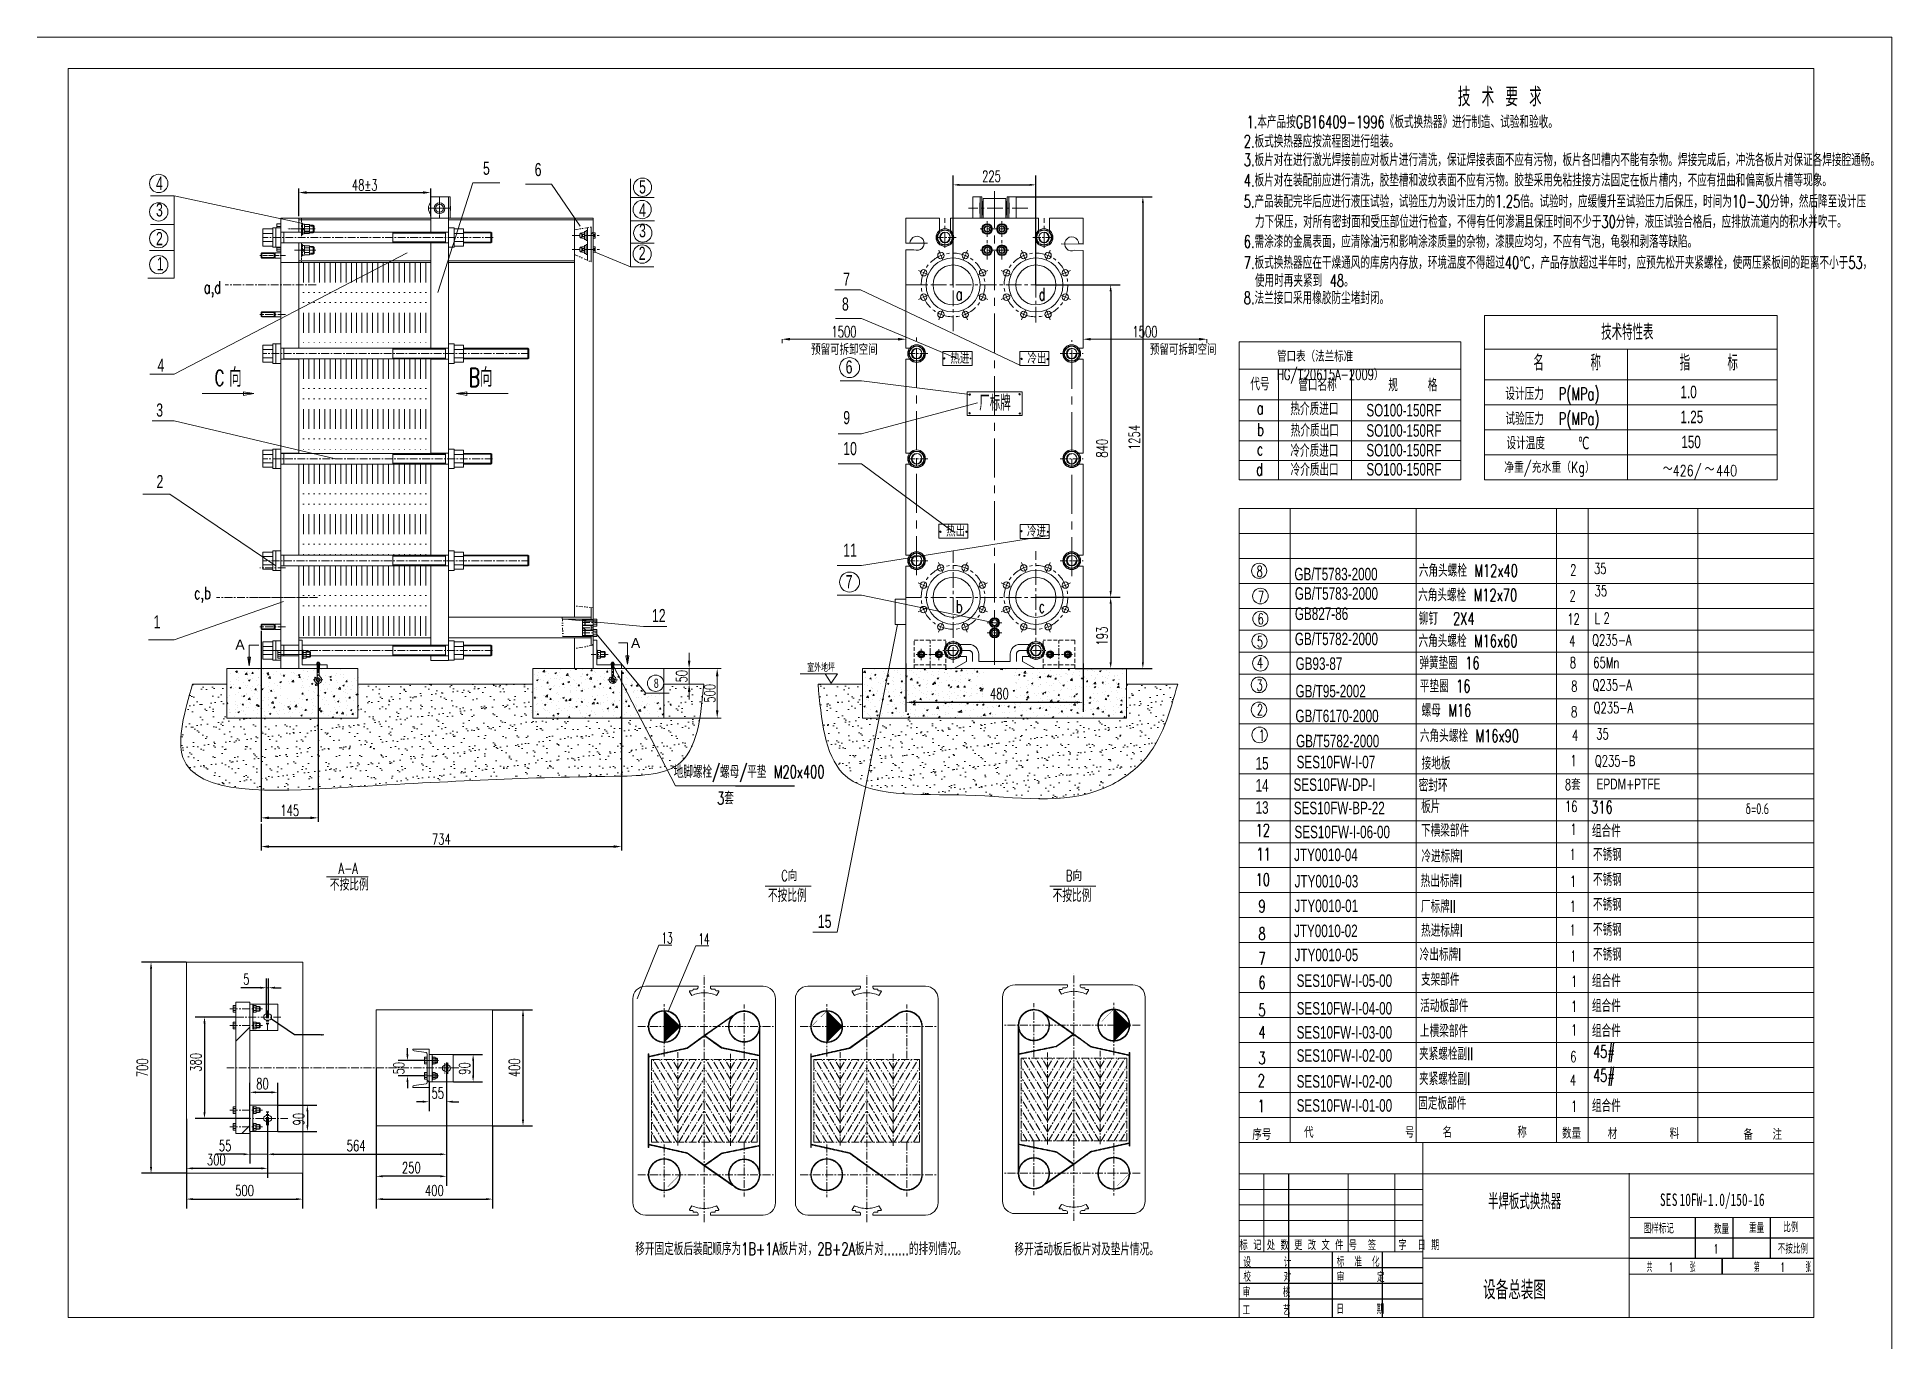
# Model space of a CAD drawing. Header units: millimetres. Extents: x 3449 to 4043, y 1067 to 1487.
import ezdxf

# ---------------------------------------------------------------- set-up
doc = ezdxf.new("R2010")
doc.units = ezdxf.units.MM
for name, pattern in [('CENTER', [2, 1.25, -0.25, 0.25, -0.25]), ('CENTERX2', [4, 2.5, -0.5, 0.5, -0.5]), ('DIVIDE', [31.75, 12.7, -6.35, 0, -6.35, 0, -6.35]), ('HIDDEN', [0.375, 0.25, -0.125])]:
    doc.linetypes.add(name, pattern=pattern)
doc.layers.get('DEFPOINTS').update_dxf_attribs({"lineweight": 18})
for name, color, linetype, lineweight, true_color in [('1', 1, 'Continuous', 18, 0xff0000), ('2', 2, 'Continuous', 18, 0xffff00), ('3', 3, 'CENTERX2', 18, 0x00ff00), ('4', 4, 'DIVIDE', 18, 0x00ffff), ('5', 6, 'HIDDEN', 18, 0xff00ff)]:
    doc.layers.add(name, color=color, linetype=linetype, lineweight=lineweight, true_color=true_color)
doc.styles.add('HZ', font='txt.shx', dxfattribs={"width": 0.67, "bigfont": 'hztxt.shx'})
doc.styles.get("Standard").update_dxf_attribs({"font": 'arial.ttf'})
doc.styles.add('STYLE1', font='txt.shx', dxfattribs={"width": 0.67, "bigfont": 'hztxt.shx'})
doc.styles.add('ZH', font='txt.shx', dxfattribs={"width": 0.75, "bigfont": 'hztxt.shx'})
doc.styles.add('标准', font='', dxfattribs={"width": 0.667})
doc.styles.get('标准').set_extended_font_data('宋体')
doc.dimstyles.new('ISO-25', dxfattribs={"dimtxt": 2.5, "dimasz": 2.5, "dimexe": 1.25, "dimexo": 0.625, "dimtad": 1, "dimtxsty": 'Standard', "dimcen": 2.5, "dimadec": 0, "dimazin": 0, "dimtfac": 1, "dimtmove": 0, "dimatfit": 3, "dimfxl": 0, "dimarcsym": 0})
doc.dimstyles.get("Standard").update_dxf_attribs({"dimtxt": 0.18, "dimasz": 0.18, "dimexe": 0.18, "dimexo": 0.0625, "dimgap": 0.09, "dimtad": 0, "dimtih": 1, "dimtoh": 1, "dimdec": 4, "dimzin": 0, "dimdsep": 46, "dimtxsty": 'Standard', "dimcen": 0.09, "dimadec": 0, "dimazin": 0, "dimtfac": 1, "dimtdec": 4, "dimtofl": 0, "dimtmove": 0, "dimatfit": 3, "dimfxl": 0, "dimtolj": 1, "dimtzin": 0, "dimarcsym": 0})
doc.dimstyles.new('STANDARD$0', dxfattribs={"dimtxt": 3.5, "dimasz": 2.5, "dimexe": 1.25, "dimexo": 0.625, "dimtad": 1, "dimdec": 4, "dimdsep": 46, "dimtxsty": 'HZ', "dimcen": 2.5, "dimdle": 5, "dimadec": 0, "dimazin": 0, "dimtfac": 1, "dimtmove": 0, "dimatfit": 3, "dimfxl": 0, "dimtolj": 1, "dimlwd": -1, "dimlwe": -1, "dimarcsym": 0})
pattern_1 = [(45, (3326.03239, 633.57549), (-0.0449012806, 0.0449012806), []), (135, (3326.03239, 633.57549), (-0.0449012806, -0.0449012806), [])]
pattern_2 = [(37.5, (2138.0324, 633.5755), (-0.160003, 4.894132), [0, -3.8608, 0, -4.318, 0, -4.1275]), (7.5, (2138.0324, 633.5755), (4.495233, 7.16825), [0, -2.0828, 0, -3.4798, 0, -1.3335]), (327.5, (2134.908, 633.5755), (7.909924, 0.014372), [0, -1.27, 0, -4.572, 0, -5.969]), (317.5, (2134.908, 633.5755), (7.635565, 2.229293), [0, -0.635, 0, -2.9972, 0, -3.429])]

msp = doc.modelspace()

# ---------------------------------------------------------------- texts
at = {"width": 0.67}
for s, p in [('SES10FW-I-07', (3851.95097, 1252.93012)), ('SES10FW-DP-I', (3850.96168, 1245.67551)), ('SES10FW-BP-22', (3851.04778, 1238.21409)), ('SES10FW-I-06-00', (3851.26154, 1230.53662)), ('JTY0010-04', (3851.14221, 1223.20627)), ('JTY0010-03', (3851.30161, 1214.76877)), ('JTY0010-01', (3851.24861, 1206.88368)), ('JTY0010-02', (3851.10857, 1198.86897)), ('JTY0010-05', (3851.29444, 1191.15795)), ('SES10FW-I-05-00', (3851.95097, 1182.93012)), ('SES10FW-I-04-00', (3851.95097, 1174.07962)), ('SES10FW-I-03-00', (3851.95097, 1166.37162)), ('SES10FW-I-02-00', (3851.95097, 1158.94862)), ('SES10FW-I-02-00', (3851.95097, 1150.66912)), ('SES10FW-I-01-00', (3851.95097, 1142.96062))]:
    msp.add_text(s, height=4, dxfattribs=at).set_placement(p)
for s, height, style, width, p in [('半焊板式换热器', 5, 'HZ', 0.67, (3913.21889, 1111.72531)), ('SE', 4, '标准', 0.667, (3968.3041, 1112.77799)), ('S', 4, '标准', 0.667, (3972.09859, 1112.77799)), ('10FW-1.0/150-16', 4, '标准', 0.667, (3974.5846, 1112.77799)), ('图样标记      ', 3, 'HZ', 0.6, (3963.05622, 1104.01497)), ('       数量     ', 3, 'HZ', 0.6, (3973.36277, 1103.88105)), ('      重量      ', 3, 'HZ', 0.6, (3986.35586, 1104.18627)), ('  比例', 3, 'HZ', 0.6, (4004.56357, 1104.4086)), ('标 记 处 数 更 改 文 件 号  签   字  日 期', 3, 'HZ', 0.65, (3833.6727, 1098.68337)), ('1', 3, 'HZ', 0.6, (3985.50513, 1097.51231)), ('不按比例', 3, 'HZ', 0.6, (4006.01304, 1097.51788)), ('设      计', 3, 'HZ', 0.6, (3834.91175, 1093.21548)), ('标  准  化', 3, 'HZ', 0.6, (3864.78665, 1093.35281)), ('共    1    张              第     1     张', 3, 'HZ', 0.45, (3964.0472, 1091.64705)), ('校      对', 3, 'HZ', 0.6, (3834.91175, 1088.55955)), ('审      定', 3, 'HZ', 0.6, (3864.78665, 1088.42061)), ('工      艺', 3, 'HZ', 0.6, (3834.61675, 1077.86636)), ('审      核', 3, 'HZ', 0.6, (3834.63517, 1083.62735)), ('日      期', 3, 'HZ', 0.6, (3864.68633, 1078.22073))]:
    msp.add_text(s, height=height, dxfattribs=dict(style=style, width=width)).set_placement(p)
at = {"insert": (3553.49774, 1439.62821), "char_height": 3.5, "attachment_point": 5, "style": 'HZ'}
msp.add_mtext('48%%p3', dxfattribs=at)
at = {"color": 2, "insert": (3545.09383, 1222.66524), "char_height": 3.5, "width": 32.08114, "attachment_point": 1, "style": 'HZ'}
msp.add_mtext('\\T1;A-A', dxfattribs=at)
at = {"layer": '2', "linetype": 'ByBlock', "ltscale": 0.5, "style": 'HZ', "width": 0.75}
for s, p in [('净重/充水重（Kg）', (3918.43871, 1347.51367)), ('～', (3969.21975, 1347.04502)), ('426/  440', (3972.36062, 1346.44806)), ('～', (3982.60197, 1346.89831))]:
    msp.add_text(s, height=3.5, dxfattribs=at).set_placement(p)
at = {"layer": '2', "style": 'HZ', "width": 0.67}
msp.add_text('设备总装图', height=6, dxfattribs=at).set_placement((3911.69226, 1082.88484))
at = {"layer": '2', "ltscale": 20, "attachment_point": 7, "style": 'HZ'}
for s, insert, char_height, width in [('\\T1;技 术 要 求', (3903.58885, 1464.83783), 6, 42.21), ('\\T1;8', (3839.09474, 1314.21539), 3.5, 3.35), ('\\T1;2', (3939.52619, 1314.65883), 3.5, 3.35), ('\\T1;35', (3947.17758, 1315.12774), 3.5, 6.7), ('\\T1;7', (3839.53126, 1306.09298), 3.5, 3.35), ('\\T1;2', (3939.34624, 1306.34708), 3.5, 3.35), ('\\T1;35', (3947.38125, 1307.99127), 3.5, 6.7), ('\\T1;6', (3839.45702, 1299.01187), 3.5, 3.35), ('\\T1;12', (3938.61807, 1298.93599), 3.5, 6.7), ('\\T1;L', (3947.39179, 1299.15161), 3.5, 2.8475), ('\\T1;2', (3950.24106, 1299.26082), 3.5, 3.35), ('\\T1;5', (3839.20702, 1291.68153), 3.5, 3.35), ('\\T1;4', (3939.22626, 1291.89869), 3.5, 3.35), ('\\T1;Q235-A', (3946.56658, 1291.88579), 3.5, 21.105), ('\\T1;弹簧垫圈 16', (3891.25347, 1284.64744), 4, 27.7571429), ('\\T1;4', (3839.18736, 1284.93087), 3.5, 3.35), ('\\T1;8', (3939.41756, 1284.98572), 3.5, 3.35), ('\\T1;65Mn', (3946.93609, 1285.02323), 3.5, 14.74), ('\\T1;3', (3839.06838, 1277.76085), 3.5, 3.35), ('\\T1;平垫圈 16', (3891.39218, 1277.223), 4, 23.7371429), ('\\T1;8', (3939.86151, 1277.45129), 3.5, 3.35), ('\\T1;Q235-A', (3946.68482, 1277.46389), 3.5, 21.105), ('\\T1;2', (3839.2271, 1269.9008), 3.5, 3.35), ('\\T1;螺母 M16', (3891.96986, 1269.44224), 4, 24.3114286), ('\\T1;8', (3939.82751, 1269.23248), 3.5, 3.35), ('\\T1;Q235-A', (3947.06475, 1270.20507), 3.5, 21.105), ('\\T1;1', (3839.78358, 1261.72447), 3.5, 3.35), ('\\T1;4', (3940.13769, 1261.72883), 3.5, 3.35), ('\\T1;35', (3947.89709, 1262.17983), 3.5, 6.7), ('接地板', (3891.98642, 1252.48889), 4, 12.06), ('Q235-{\\fArial|b0|i0|c0|p32;B}', (3947.44578, 1253.20353), 3.5, 21.105), ('\\T1;密封环', (3891.05679, 1245.45575), 4, 12.06), ('8套', (3937.85707, 1245.9505), 3.5, 10.05), ('板片  ', (3891.82315, 1238.54695), 4, 26.4171429), ('16', (3937.85707, 1238.9505), 3.5, 10.05)]:
    msp.add_mtext(s, dxfattribs=dict(at, insert=insert, char_height=char_height, width=width))
at = {"layer": '2'}
for s, insert, char_height, width, attachment_point, style in [('\\T1;1.本产品按GB16409-1996《板式换热器》进行制造、试验和验收。', (3835.89979, 1457.82602), 4, 141.8890659, 7, 'HZ'), ('\\T1;2.板式换热器应按流程图进行组装。', (3835.0182, 1451.61655), 4, 66.3855879, 7, 'HZ'), ('\\T1;3.板片对在进行激光焊接前应对板片进行清洗，保证焊接表面不应有污物，板片各凹槽内不能有杂物。焊接完成后，冲洗各板片对保证各焊接腔通畅。 ', (3835.0182, 1445.57163), 4, 271.872011, 7, 'HZ'), ('\\T1;4.板片对在装配前应进行清洗，胶垫槽和波纹表面不应有污物。胶垫采用免粘挂接方法固定在板片槽内，不应有扭曲和偏离板片槽等现象。', (3835.02828, 1439.04791), 4, 247.2082802, 7, 'HZ'), ('\\T1;5.产品装配完毕后应进行液压试验，试验压力为设计压力的1.25倍。试验时，应缓慢升至试验压力后保压，时间为10-30分钟，然后降至设计压', (3835.00532, 1432.29261), 4, 268.5794396, 7, 'HZ'), ('\\T1;力下保压，对所有密封面和受压部位进行检查，不得有任何渗漏且保压时间不少于30分钟，液压试验合格后，应排放流道内的积水并吹干。', (3838.60514, 1425.79911), 4, 249.4652967, 7, 'HZ'), ('\\T1;6.需涂漆的金属表面，应清除油污和影响涂漆质量的杂物，漆膜应均匀，不应有气泡，龟裂和剥落等缺陷。', (3835.01555, 1419.41005), 4, 190.266011, 7, 'HZ'), ('7.板式换热器应在干燥通风的库房内存放，环境温度不得超过40℃，产品存放超过半年时，应预先松开夹紧螺栓，使两压紧板间的距离不小于53，', (3835.02482, 1412.68118), 4, 270.4535989, 7, 'HZ'), ('\\T1;a,d', (3501.97765, 1403.68989), 4, 15.6014286, 7, 'STYLE1'), ('使用时再夹紧到 48。', (3838.58445, 1407.03395), 4, 43.5529451, 7, 'HZ'), ('\\T1;a', (3742.7837, 1402.7426), 4, 6.7957143, 7, 'HZ'), ('\\T1;d', (3769.3193, 1402.69885), 4, 6.8914286, 7, 'HZ'), ('\\T1;8.法兰接口采用橡胶防尘堵封闭。', (3835.009, 1401.48754), 4, 61.9635879, 7, 'HZ'), ('\\T1;技术特性表', (3949.45976, 1390.07229), 5, 25.125, 7, 'HZ'), ('\\T1;预留可拆卸空间', (3696.45299, 1385.27445), 3.5, 24.6225, 7, 'HZ'), ('\\T1;热进', (3741.04564, 1382.41505), 3.5, 7.093625, 7, 'HZ'), ('\\T1;冷出', (3765.70948, 1382.41505), 3.5, 7.035, 7, 'HZ'), ('\\T1;预留可拆卸空间', (3804.96539, 1385.27445), 3.5, 24.6225, 7, 'HZ'), ('管口表（法兰标准HG/{\\fArial|b0|i0|c0|p32;T}20615A-2009）', (3845.67669, 1386.57076), 3.5, 54.0663866, 1, 'HZ'), ('\\T1;名     称 ', (3927.77529, 1380.2631), 5, 40.2, 7, 'HZ'), ('\\T1; 指    标 ', (3971.6386, 1380.2631), 5, 40.28375, 7, 'HZ'), ('\\T1;C', (3505.48732, 1375.4115), 5, 5.025, 7, 'HZ'), ('\\T1;向', (3510.07009, 1375.0544), 6, 6.03, 7, 'HZ'), ('\\T1;B向', (3586.78137, 1375.0544), 6, 12.06, 7, 'HZ'), ('\\T1;代号', (3837.12163, 1373.92528), 4, 8.04, 7, 'HZ'), ('\\T1;管口名称', (3852.47249, 1373.68751), 4, 16.08, 7, 'HZ'), ('\\T1;规    格', (3881.28716, 1373.602), 4, 24.187, 7, 'HZ'), ('\\T1;设计压力  P(MPa)', (3918.80875, 1369.4967), 4, 48.91, 7, 'HZ'), ('\\T1;a', (3839.171, 1366.25976), 4, 6.7957143, 7, 'HZ'), ('\\T1;热介质进口', (3849.94572, 1365.93514), 4, 20.167, 7, 'HZ'), ('{\\fArial|b0|i0|c0|p32;SO100-150RF}', (3874.29841, 1365.50968), 4, 49.1971429, 7, '标准'), ('\\T1;试验压力  P(MPa)', (3918.80875, 1361.4967), 4, 48.91, 7, 'HZ'), ('\\T1;b', (3839.28053, 1359.38014), 4, 8.7291429, 7, 'HZ'), ('\\T1;热介质出口', (3850.06181, 1359.05673), 4, 20.1, 7, 'HZ'), ('{\\fArial|b0|i0|c0|p32;SO100-150RF}', (3874.29841, 1359.0161), 4, 49.1971429, 7, '标准'), ('\\T1;c', (3839.21555, 1353.13334), 4, 10.6242857, 7, 'HZ'), ('\\T1;冷介质进口', (3849.92676, 1352.58648), 4, 20.167, 7, 'HZ'), ('{\\fArial|b0|i0|c0|p32;SO100-150RF}', (3874.29841, 1352.71086), 4, 49.1971429, 7, '标准'), ('\\T1;设计温度', (3919.14145, 1355.0103), 4, 16.08, 7, 'HZ'), ('\\T1;℃', (3942.03131, 1354.99791), 4, 3.9272308, 7, 'HZ'), ('\\T1;d', (3838.99288, 1346.65714), 4, 6.8914286, 7, 'HZ'), ('\\T1;冷介质出口', (3850.00088, 1346.51122), 4, 20.1, 7, 'HZ'), ('{\\fArial|b0|i0|c0|p32;SO100-150RF}', (3874.29841, 1346.59393), 4, 49.1971429, 7, '标准'), ('\\T1;热出', (3739.69513, 1327.14146), 3.5, 7.035, 7, 'HZ'), ('\\T1;冷进', (3765.58723, 1327.06667), 3.5, 7.093625, 7, 'HZ'), ('\\T1;c,b', (3498.82311, 1305.8386), 4, 21.2677143, 7, 'STYLE1'), ('\\T1;b', (3742.7837, 1302.7238), 4, 8.7291429, 7, 'HZ'), ('\\T1;c', (3769.3193, 1302.7238), 4, 10.6242857, 7, 'HZ'), ('\\T1;室外地坪', (3695.2158, 1283.80711), 2.45, 9.849, 7, 'STYLE1'), ('地脚螺栓/螺母/平垫 M20x400', (3652.4411, 1248.45999), 4, 48.6898571, 7, 'HZ'), ('{\\fArial|b0|i0|c0|p32;EPDM}+{\\fArial|b0|i0|c0|p32;PTFE}', (3947.99707, 1246.12705), 3.5, 21.105, 7, 'HZ'), ('3套', (3666.34959, 1241.33034), 4, 48.6898571, 7, 'HZ'), ('\\T1;C向', (3686.8896, 1220.31478), 3.5, 35.254, 1, 'HZ'), ('\\T1;B向', (3778.07319, 1220.31478), 3.5, 35.254, 1, 'HZ'), ('\\T1;不按比例', (3682.62089, 1210.10465), 4.1472, 18.74016, 7, 'ZH'), ('\\T1;不按比例', (3773.80448, 1210.10465), 4.1472, 18.74016, 7, 'ZH'), ('\\T1;{\\W0.6;13}', (3648.54197, 1196.85355), 3.5, 6, 7, 'STYLE1'), ('\\T1;{\\W0.6;14}', (3660.35904, 1196.46671), 3.5, 6, 7, 'STYLE1'), ('\\T1;移开固定板后装配顺序为1B+1A板片对，2B+2A板片对.......的排列情况。', (3640.14934, 1096.90337), 4, 149.8944615, 7, 'HZ'), ('\\T1;移开活动板后板片对及垫片情况。', (3761.58846, 1096.90337), 4, 60.2742308, 7, 'HZ')]:
    msp.add_mtext(s, dxfattribs=dict(at, insert=insert, char_height=char_height, width=width, attachment_point=attachment_point, style=style))
at = {"layer": '2', "ltscale": 0.5, "attachment_point": 7}
for s, insert, char_height, width in [('\\T1;{\\W0.67;5}', (3591.38833, 1442.86625), 4.2, 4.02), ('\\T1;{\\W0.67;6}', (3607.93213, 1442.45297), 4.2, 4.02), ('\\T1;{\\W0.67;4}', (3486.66931, 1438.11017), 4.2, 4.02), ('\\T1;{\\W0.67;5}', (3641.37044, 1436.89216), 4.2, 4.02), ('\\T1;{\\W0.67;3}', (3486.66931, 1429.52957), 4.2, 4.02), ('\\T1;{\\W0.67;4}', (3641.37338, 1429.56987), 4.2, 4.02), ('\\T1;{\\W0.67;3}', (3641.37338, 1422.87045), 4.2, 4.02), ('\\T1;{\\W0.67;2}', (3486.66931, 1420.39373), 4.2, 4.02), ('\\T1;{\\W0.67;2}', (3641.27132, 1415.69096), 4.2, 4.02), ('\\T1;{\\W0.67;1}', (3486.93811, 1412.33813), 4.2, 4.02), ('\\T1;{\\W0.67;7}', (3706.72451, 1407.42035), 4.2, 4.02), ('\\T1;{\\W0.67;8}', (3706.34231, 1399.40339), 4.2, 4.02), ('\\T1;{\\W0.67;4}', (3487.14979, 1379.87507), 4.2, 4.02), ('\\T1;{\\W0.67;6}', (3707.52251, 1379.23541), 4.2, 4.02), ('\\T1;{\\W0.67;3}', (3486.73651, 1365.45479), 4.2, 4.02), ('\\T1;{\\W0.67;9}', (3706.75559, 1363.04021), 4.2, 4.02), ('\\T1;{\\W0.67;10}', (3706.75559, 1353.12317), 4.2, 8.04), ('\\T1;{\\W0.67;2}', (3486.83005, 1342.6103), 4.2, 4.02), ('\\T1;{\\W0.67;11}', (3706.75559, 1320.66212), 4.2, 8.04), ('\\T1;{\\W0.67;7}', (3707.52251, 1310.56877), 4.2, 4.02), ('\\T1;{\\W0.67;1}', (3485.90911, 1297.73147), 4.2, 4.02), ('\\T1;{\\W0.67;12}', (3645.49217, 1299.72299), 4.2, 8.04), ('\\T1;{\\W0.67;8}', (3646.11194, 1278.62686), 2.94, 2.814), ('\\W0.67;15', (3698.61704, 1201.74949), 4.2, 8.04)]:
    msp.add_mtext(s, dxfattribs=dict(at, insert=insert, char_height=char_height, width=width))
at = {"layer": '2', "ltscale": 0.25, "insert": (3750.31639, 1367.37398), "char_height": 5, "width": 15.15875, "attachment_point": 7, "style": 'HZ'}
msp.add_mtext('\\T1;厂标牌', dxfattribs=at)
at = {"layer": '2'}
for s, insert, char_height, width, attachment_point in [('\\W0.67;1.0', (3974.88266, 1371.35456), 4, 9.5714286, 7), ('\\W0.67;1.25', (3974.88266, 1363.35456), 4, 13.4, 7), ('\\W0.67;150', (3975.14256, 1355.35456), 4, 11.4857143, 7), ('\\T1;{\\W0.67;GB/T5783-2000}', (3851.24463, 1313.03956), 4, 50.92, 7), ('\\T1;{\\W0.67;GB/T5783-2000}', (3851.37976, 1306.81677), 4, 50.92, 7), ('\\T1;{\\W0.67;GB827-86}', (3851.38821, 1300.33787), 4, 32.16, 7), ('\\T1;{\\W0.67;GB/T5782-2000}', (3851.37387, 1292.2786), 4, 50.92, 7), ('\\T1;A', (3512.08443, 1294.12324), 3.185, 8.096361, 1), ('\\T1;A', (3638.77958, 1294.60912), 3.185, 8.096361, 1), ('\\T1;{\\W0.67;GB93-87}', (3851.61619, 1284.36109), 4, 28.3314286, 7), ('\\T1;{\\W0.67;GB/T95-2002}', (3851.61619, 1275.57309), 4, 43.2628571, 7), ('\\T1;{\\W0.67;GB/T6170-2000}', (3851.57516, 1267.63012), 4, 50.92, 7), ('\\T1;{\\W0.67;GB/T5782-2000}', (3851.77041, 1259.5805), 4, 50.92, 7), ('\\W0.67;15', (3838.80301, 1252.44081), 4, 7.6571429, 7), ('\\T1;{\\W0.67;14}', (3838.80301, 1245.44081), 4, 7.6571429, 7), ('\\T1;{\\W0.67;13}', (3838.80301, 1238.29964), 4, 7.6571429, 7)]:
    msp.add_mtext(s, dxfattribs=dict(at, insert=insert, char_height=char_height, width=width, attachment_point=attachment_point))
at = {"layer": '2', "linetype": 'Continuous', "attachment_point": 7}
for s, insert, char_height, width, style in [('\\T1;六角头螺栓 M12x40', (3891.08263, 1314.16843), 4, 48.8812857, 'HZ'), ('\\T1;六角头螺栓 M12x70', (3890.85803, 1306.33571), 4, 48.8812857, 'HZ'), ('\\T1;铆钉  2X4', (3891.08192, 1298.82443), 4, 27.5657143, 'HZ'), ('\\T1;六角头螺栓 M16x60', (3890.97033, 1291.65303), 4, 48.8812857, 'HZ'), ('\\T1;六角头螺栓 M16x90', (3891.441, 1261.27109), 4, 48.8812857, 'HZ'), ('\\T1;1', (3939.61858, 1253.61055), 3.5, 3.35, 'HZ'), ('316', (3946.28299, 1238.46384), 4, 11.4857143, 'HZ'), ('\\T1;12', (3838.80301, 1231.07061), 4, 7.6571429, 'HZ'), ('\\T1;下横梁部件', (3891.77662, 1230.97447), 4, 20.1, 'HZ'), ('\\T1;1', (3939.61858, 1231.61055), 3.5, 3.35, 'HZ'), ('\\T1;组合件', (3946.52575, 1230.85813), 4, 12.06, 'HZ'), ('\\T1;11', (3839.07564, 1223.41842), 4, 7.6571429, 'HZ'), ('\\T1;冷进标牌I', (3891.90493, 1222.75812), 4, 17.7454286, 'HZ'), ('\\T1;1', (3939.33821, 1223.61055), 3.5, 3.35, 'HZ'), ('\\T1;不锈钢', (3946.84204, 1223.25662), 4, 12.127, 'HZ'), ('\\T1;不按比例', (3542.32277, 1213.74561), 3.773952, 17.0535456, 'ZH'), ('\\T1;10', (3838.84376, 1215.26038), 4, 7.6571429, 'HZ'), ('\\T1;热出标牌I', (3891.67118, 1214.844), 4, 17.6784286, 'HZ'), ('\\T1;1', (3939.50688, 1215.00244), 3.5, 3.35, 'HZ'), ('\\T1;不锈钢', (3946.84204, 1215.25662), 4, 12.127, 'HZ'), ('\\T1;9', (3839.74516, 1206.77498), 4, 3.8285714, 'HZ'), ('\\T1;厂标牌II', (3891.769, 1206.66305), 4, 15.1898571, 'HZ'), ('\\T1;1', (3939.38486, 1206.96962), 3.5, 3.35, 'HZ'), ('\\T1;不锈钢', (3946.84204, 1207.25662), 4, 12.127, 'HZ'), ('\\T1;8', (3839.74516, 1197.96091), 4, 3.8285714, 'HZ'), ('\\T1;热进标牌I', (3891.8091, 1198.96038), 4, 17.7454286, 'HZ'), ('\\T1;1', (3939.33397, 1199.38287), 3.5, 3.35, 'HZ'), ('\\T1;不锈钢', (3946.84204, 1199.25662), 4, 12.127, 'HZ'), ('\\T1;7', (3839.74516, 1189.99981), 4, 3.8285714, 'HZ'), ('\\T1;冷出标牌I', (3891.35864, 1191.26151), 4, 17.6784286, 'HZ'), ('\\T1;1', (3939.55124, 1191.07547), 3.5, 3.35, 'HZ'), ('\\T1;不锈钢', (3946.84204, 1191.25662), 4, 12.127, 'HZ'), ('\\T1;6', (3839.74516, 1182.32303), 4, 3.8285714, 'HZ'), ('\\T1;支架部件', (3891.78288, 1183.26587), 4, 16.08, 'HZ'), ('\\T1;1', (3939.8424, 1182.9518), 3.5, 3.35, 'HZ'), ('\\T1;组合件', (3946.52575, 1182.85813), 4, 12.06, 'HZ'), ('\\T1;5', (3839.74516, 1173.50896), 4, 3.8285714, 'HZ'), ('\\T1;活动板部件', (3891.5318, 1174.84913), 4, 20.1, 'HZ'), ('\\T1;1', (3939.8424, 1174.9103), 3.5, 3.35, 'HZ'), ('\\T1;组合件', (3946.52575, 1174.85813), 4, 12.06, 'HZ'), ('\\T1;4', (3839.74516, 1166.40084), 4, 3.8285714, 'HZ'), ('\\T1;上横梁部件', (3891.44639, 1166.80457), 4, 20.1, 'HZ'), ('\\T1;1', (3939.8424, 1167.3718), 3.5, 3.35, 'HZ'), ('\\T1;组合件', (3946.52575, 1166.85813), 4, 12.06, 'HZ'), ('\\T1;45#', (3946.86678, 1158.87132), 4, 11.6771429, 'HZ'), ('\\T1;3', (3839.74516, 1158.15541), 4, 3.8285714, 'HZ'), ('\\T1;夹紧螺栓副II', (3891.15831, 1159.49891), 4, 23.2298571, 'HZ'), ('\\T1;6', (3939.56939, 1158.80888), 3.5, 3.35, 'HZ'), ('\\T1;2', (3839.46045, 1150.94643), 4, 3.8285714, 'HZ'), ('\\T1;夹紧螺栓副I', (3891.15831, 1151.49891), 4, 21.6984286, 'HZ'), ('\\T1;4', (3939.46025, 1151.30883), 3.5, 3.35, 'HZ'), ('\\T1;45#', (3946.86678, 1151.24254), 4, 11.6771429, 'HZ'), ('\\T1;1', (3839.46045, 1142.80186), 4, 3.8285714, 'HZ'), ('\\T1;固定板部件', (3890.89038, 1143.6279), 4, 20.1, 'HZ'), ('\\T1;1', (3939.8424, 1142.9563), 3.5, 3.35, 'HZ'), ('\\T1;组合件', (3946.52575, 1142.85813), 4, 12.06, 'HZ'), ('\\T1;序号', (3837.7714, 1133.92139), 3.5, 7.035, 'HZ'), ('\\T1;代              号 ', (3854.32158, 1134.62107), 3.5, 59.7975, 'HZ'), ('\\T1;名          称', (3898.67119, 1134.66906), 3.5, 42.21, 'HZ'), ('\\T1;数量', (3936.95392, 1134.29101), 3.5, 7.035, 'HZ'), ('\\T1;材        料', (3951.61201, 1134.24026), 3.5, 35.175, 'HZ'), ('\\T1;备   注', (3995.03171, 1133.93893), 3.5, 17.7340625, 'HZ')]:
    msp.add_mtext(s, dxfattribs=dict(at, insert=insert, char_height=char_height, width=width, style=style))
at = {"layer": '2', "ltscale": 0.5, "insert": (3995.68577, 1238.21608), "char_height": 3.5, "width": 16.1663269, "attachment_point": 7, "style": 'HZ'}
msp.add_mtext('\\T1;δ=0.6', dxfattribs=at)

# ---------------------------------------------------------------- blocks, each defined once
blk = doc.blocks.new('*D30')
at = {"layer": '2', "color": 0, "transparency": 16777216}
for p, q in [((3783.54, 1390.27), (3783.54, 1389.04)), ((3820.73, 1390.29), (3786.04, 1390.29)), ((3823.23, 1390.27), (3823.23, 1389.04))]:
    blk.add_line(p, q, dxfattribs=at)
for points in [[(3786.04, 1390.71), (3786.04, 1389.88), (3783.54, 1390.29)], [(3820.73, 1390.71), (3820.73, 1389.88), (3823.23, 1390.29)]]:
    blk.add_solid(points, dxfattribs=at)
at = {"layer": 'DEFPOINTS', "color": 0, "transparency": 16777216}
for p in [(3783.54, 1390.89), (3783.54, 1390.29), (3823.23, 1390.89)]:
    blk.add_point(p, dxfattribs=at)
at = {"layer": '2', "color": 0, "transparency": 16777216, "insert": (3803.39, 1392.67), "char_height": 3.5, "attachment_point": 5, "style": 'HZ'}
blk.add_mtext('\\A1;1500', dxfattribs=at)
blk = doc.blocks.new('*D31')
at = {"layer": '2', "color": 0, "transparency": 16777216}
for p, q in [((3687.16, 1390.27), (3687.16, 1389.04)), ((3724.34, 1390.29), (3689.66, 1390.29)), ((3726.84, 1390.27), (3726.84, 1389.04))]:
    blk.add_line(p, q, dxfattribs=at)
for points in [[(3689.66, 1390.71), (3689.66, 1389.88), (3687.16, 1390.29)], [(3724.34, 1390.71), (3724.34, 1389.88), (3726.84, 1390.29)]]:
    blk.add_solid(points, dxfattribs=at)
at = {"layer": 'DEFPOINTS', "color": 0, "transparency": 16777216}
for p in [(3687.16, 1390.89), (3687.16, 1390.29), (3726.84, 1390.89)]:
    blk.add_point(p, dxfattribs=at)
at = {"layer": '2', "color": 0, "transparency": 16777216, "insert": (3707, 1392.67), "char_height": 3.5, "attachment_point": 5, "style": 'HZ'}
blk.add_mtext('\\A1;1500', dxfattribs=at)
blk = doc.blocks.new('*D51')
at = {"layer": '2', "color": 0, "lineweight": -2, "ltscale": 0.5, "transparency": 16777216}
for p, q in [((3557.21, 1156.96), (3557.21, 1119.28)), ((3579.68, 1156.96), (3579.68, 1119.28)), ((3577.68, 1122.28), (3559.21, 1122.28))]:
    blk.add_line(p, q, dxfattribs=at)
at = {"layer": '2', "color": 0, "ltscale": 0.5, "transparency": 16777216}
for points in [[(3559.21, 1122.61), (3559.21, 1121.95), (3557.21, 1122.28)], [(3577.68, 1122.61), (3577.68, 1121.95), (3579.68, 1122.28)]]:
    blk.add_solid(points, dxfattribs=at)
at = {"layer": 'DEFPOINTS', "color": 0, "ltscale": 0.5, "transparency": 16777216}
for p in [(3557.21, 1157.02), (3579.68, 1157.02), (3557.21, 1122.28)]:
    blk.add_point(p, dxfattribs=at)
at = {"layer": '2', "color": 0, "ltscale": 0.5, "transparency": 16777216, "insert": (3568.44, 1125.03), "char_height": 3.5, "attachment_point": 5, "style": 'HZ'}
blk.add_mtext('\\A1;250', dxfattribs=at)
blk = doc.blocks.new('*D52')
at = {"layer": '2', "color": 0, "lineweight": -2, "ltscale": 0.5, "transparency": 16777216}
for p, q in [((3594.49, 1175.63), (3607.2, 1175.63)), ((3604.2, 1140.41), (3604.2, 1173.63)), ((3594.49, 1138.41), (3607.2, 1138.41))]:
    blk.add_line(p, q, dxfattribs=at)
at = {"layer": '2', "color": 0, "ltscale": 0.5, "transparency": 16777216}
for points in [[(3603.86, 1173.63), (3604.53, 1173.63), (3604.2, 1175.63)], [(3603.86, 1140.41), (3604.53, 1140.41), (3604.2, 1138.41)]]:
    blk.add_solid(points, dxfattribs=at)
at = {"layer": 'DEFPOINTS', "color": 0, "ltscale": 0.5, "transparency": 16777216}
for p in [(3594.43, 1175.63), (3604.2, 1175.63), (3594.43, 1138.41)]:
    blk.add_point(p, dxfattribs=at)
at = {"layer": '2', "color": 0, "ltscale": 0.5, "transparency": 16777216, "insert": (3601.45, 1157.02), "char_height": 3.5, "attachment_point": 5, "rotation": 90, "style": 'HZ'}
blk.add_mtext('\\A1;400', dxfattribs=at)
blk = doc.blocks.new('*D53')
at = {"layer": '2', "color": 0, "lineweight": -2, "ltscale": 0.5, "transparency": 16777216}
for p, q in [((3557.21, 1138.35), (3557.21, 1111.98)), ((3594.43, 1138.35), (3594.43, 1111.98)), ((3559.21, 1114.98), (3592.43, 1114.98))]:
    blk.add_line(p, q, dxfattribs=at)
at = {"layer": '2', "color": 0, "ltscale": 0.5, "transparency": 16777216}
for points in [[(3559.21, 1115.31), (3559.21, 1114.64), (3557.21, 1114.98)], [(3592.43, 1115.31), (3592.43, 1114.64), (3594.43, 1114.98)]]:
    blk.add_solid(points, dxfattribs=at)
at = {"layer": 'DEFPOINTS', "color": 0, "ltscale": 0.5, "transparency": 16777216}
for p in [(3557.21, 1138.41), (3594.43, 1138.41), (3594.43, 1114.98)]:
    blk.add_point(p, dxfattribs=at)
at = {"layer": '2', "color": 0, "ltscale": 0.5, "transparency": 16777216, "insert": (3575.82, 1117.73), "char_height": 3.5, "attachment_point": 5, "style": 'HZ'}
blk.add_mtext('\\A1;400', dxfattribs=at)
blk = doc.blocks.new('*D54')
at = {"layer": '2', "color": 0, "lineweight": -2, "ltscale": 0.5, "transparency": 16777216}
for p, q in [((3496.41, 1123.18), (3496.41, 1111.98)), ((3533.63, 1123.18), (3533.63, 1111.98)), ((3498.41, 1114.98), (3531.63, 1114.98))]:
    blk.add_line(p, q, dxfattribs=at)
at = {"layer": '2', "color": 0, "ltscale": 0.5, "transparency": 16777216}
for points in [[(3498.41, 1115.31), (3498.41, 1114.64), (3496.41, 1114.98)], [(3531.63, 1115.31), (3531.63, 1114.64), (3533.63, 1114.98)]]:
    blk.add_solid(points, dxfattribs=at)
at = {"layer": 'DEFPOINTS', "color": 0, "ltscale": 0.5, "transparency": 16777216}
for p in [(3496.41, 1123.24), (3533.63, 1123.24), (3533.63, 1114.98)]:
    blk.add_point(p, dxfattribs=at)
at = {"layer": '2', "color": 0, "ltscale": 0.5, "transparency": 16777216, "insert": (3515.02, 1117.73), "char_height": 3.5, "attachment_point": 5, "style": 'HZ'}
blk.add_mtext('\\A1;500', dxfattribs=at)
blk = doc.blocks.new('*D47')
at = {"layer": '2', "color": 2, "transparency": 16777216}
for p, q in [((3657.4, 1287.35), (3657.4, 1289.85)), ((3649.33, 1284.85), (3658.65, 1284.85)), ((3657.4, 1284.85), (3657.4, 1279.89)), ((3649.33, 1279.89), (3658.65, 1279.89)), ((3657.4, 1277.39), (3657.4, 1274.89))]:
    blk.add_line(p, q, dxfattribs=at)
for points in [[(3656.99, 1287.35), (3657.82, 1287.35), (3657.4, 1284.85)], [(3656.99, 1277.39), (3657.82, 1277.39), (3657.4, 1279.89)]]:
    blk.add_solid(points, dxfattribs=at)
at = {"layer": 'DEFPOINTS', "color": 0, "transparency": 16777216}
for p in [(3649.33, 1284.85), (3649.33, 1279.89), (3657.4, 1279.89)]:
    blk.add_point(p, dxfattribs=at)
at = {"layer": '2', "color": 2, "transparency": 16777216, "insert": (3655.03, 1282.37), "char_height": 3.5, "attachment_point": 5, "rotation": 90, "style": 'HZ'}
blk.add_mtext('\\A1;50', dxfattribs=at)
blk = doc.blocks.new('*D48')
at = {"layer": '2', "color": 2, "transparency": 16777216}
for p, q in [((3649.33, 1284.85), (3667.64, 1284.85)), ((3666.39, 1282.35), (3666.39, 1271.51)), ((3649.33, 1269.01), (3667.64, 1269.01))]:
    blk.add_line(p, q, dxfattribs=at)
for points in [[(3665.97, 1282.35), (3666.81, 1282.35), (3666.39, 1284.85)], [(3665.97, 1271.51), (3666.81, 1271.51), (3666.39, 1269.01)]]:
    blk.add_solid(points, dxfattribs=at)
at = {"layer": 'DEFPOINTS', "color": 0, "transparency": 16777216}
for p in [(3649.33, 1284.85), (3649.33, 1269.01), (3666.39, 1269.01)]:
    blk.add_point(p, dxfattribs=at)
at = {"layer": '2', "color": 2, "transparency": 16777216, "insert": (3664.02, 1276.93), "char_height": 3.5, "attachment_point": 5, "rotation": 90, "style": 'HZ'}
blk.add_mtext('\\A1;500', dxfattribs=at)
blk = doc.blocks.new('*D49')
at = {"layer": '2', "color": 0, "lineweight": -2, "ltscale": 0.5, "transparency": 16777216}
for p, q in [((3496.35, 1190.8), (3482.07, 1190.8)), ((3485.07, 1125.24), (3485.07, 1188.8)), ((3496.35, 1123.24), (3482.07, 1123.24))]:
    blk.add_line(p, q, dxfattribs=at)
at = {"layer": '2', "color": 0, "ltscale": 0.5, "transparency": 16777216}
for points in [[(3484.74, 1188.8), (3485.41, 1188.8), (3485.07, 1190.8)], [(3484.74, 1125.24), (3485.41, 1125.24), (3485.07, 1123.24)]]:
    blk.add_solid(points, dxfattribs=at)
at = {"layer": 'DEFPOINTS', "color": 0, "ltscale": 0.5, "transparency": 16777216}
for p in [(3485.07, 1190.8), (3496.41, 1190.8), (3496.41, 1123.24)]:
    blk.add_point(p, dxfattribs=at)
at = {"layer": '2', "color": 0, "ltscale": 0.5, "transparency": 16777216, "insert": (3482.32, 1157.02), "char_height": 3.5, "attachment_point": 5, "rotation": 90, "style": 'HZ'}
blk.add_mtext('\\A1;700', dxfattribs=at)
blk = doc.blocks.new('*D50')
at = {"layer": '2', "color": 0, "lineweight": -2, "ltscale": 0.5, "transparency": 16777216}
for p, q in [((3496.41, 1140.73), (3496.41, 1121.82)), ((3522.41, 1140.73), (3522.41, 1121.82)), ((3520.41, 1124.82), (3498.41, 1124.82))]:
    blk.add_line(p, q, dxfattribs=at)
at = {"layer": '2', "color": 0, "ltscale": 0.5, "transparency": 16777216}
for points in [[(3498.41, 1125.15), (3498.41, 1124.49), (3496.41, 1124.82)], [(3520.41, 1125.15), (3520.41, 1124.49), (3522.41, 1124.82)]]:
    blk.add_solid(points, dxfattribs=at)
at = {"layer": 'DEFPOINTS', "color": 0, "ltscale": 0.5, "transparency": 16777216}
for p in [(3496.41, 1140.79), (3522.41, 1140.79), (3496.41, 1124.82)]:
    blk.add_point(p, dxfattribs=at)
at = {"layer": '2', "color": 0, "ltscale": 0.5, "transparency": 16777216, "insert": (3505.96, 1127.57), "char_height": 3.5, "attachment_point": 5, "style": 'HZ'}
blk.add_mtext('\\A1;300', dxfattribs=at)
blk = doc.blocks.new('_CLOSED')
at = {"color": 0, "linetype": 'ByBlock', "lineweight": -2}
for p, q in [((-1, 0.166667), (0, 0)), ((-1, 0.166667), (-1, -0.166667)), ((0, 0), (-1, -0.166667)), ((0, 0), (-1, 0))]:
    blk.add_line(p, q, dxfattribs=at)
blk = doc.blocks.new('*D46')
at = {"layer": '2', "color": 0, "lineweight": -2, "ltscale": 0.5, "transparency": 16777216}
for p, q in [((3579.68, 1152.46), (3579.68, 1143.16)), ((3574.1, 1152.26), (3574.1, 1143.16)), ((3572.1, 1146.16), (3570.1, 1146.16)), ((3581.68, 1146.16), (3583.68, 1146.16))]:
    blk.add_line(p, q, dxfattribs=at)
at = {"layer": '2', "color": 0, "ltscale": 0.5, "transparency": 16777216}
for points in [[(3572.1, 1146.5), (3572.1, 1145.83), (3574.1, 1146.16)], [(3581.68, 1146.5), (3581.68, 1145.83), (3579.68, 1146.16)]]:
    blk.add_solid(points, dxfattribs=at)
at = {"layer": 'DEFPOINTS', "color": 0, "ltscale": 0.5, "transparency": 16777216}
for p in [(3579.68, 1152.52), (3574.1, 1152.32), (3579.68, 1146.16)]:
    blk.add_point(p, dxfattribs=at)
at = {"layer": '2', "color": 0, "ltscale": 0.5, "transparency": 16777216, "insert": (3576.89, 1148.91), "char_height": 3.5, "attachment_point": 5, "style": 'HZ'}
blk.add_mtext('\\A1;55', dxfattribs=at)
blk = doc.blocks.new('*D43')
at = {"layer": '2', "color": 0, "lineweight": -2, "ltscale": 0.5, "transparency": 16777216}
for p, q in [((3768.52, 1407.67), (3795.4, 1407.67)), ((3792.4, 1405.67), (3792.4, 1309.65)), ((3768.52, 1307.65), (3795.4, 1307.65))]:
    blk.add_line(p, q, dxfattribs=at)
at = {"layer": '2', "color": 0, "ltscale": 0.5, "transparency": 16777216}
for points in [[(3792.06, 1405.67), (3792.73, 1405.67), (3792.4, 1407.67)], [(3792.06, 1309.65), (3792.73, 1309.65), (3792.4, 1307.65)]]:
    blk.add_solid(points, dxfattribs=at)
at = {"layer": 'DEFPOINTS', "color": 0, "ltscale": 0.5, "transparency": 16777216}
for p in [(3768.46, 1407.67), (3768.46, 1307.65), (3792.4, 1307.65)]:
    blk.add_point(p, dxfattribs=at)
at = {"layer": '2', "color": 0, "ltscale": 0.5, "transparency": 16777216, "insert": (3789.65, 1355.39), "char_height": 3.5, "attachment_point": 5, "rotation": 90, "style": 'HZ'}
blk.add_mtext('\\A1;840', dxfattribs=at)
blk = doc.blocks.new('*D44')
at = {"layer": '2', "color": 0, "lineweight": -2, "ltscale": 0.5, "transparency": 16777216}
for p, q in [((3762.06, 1435.9), (3805.71, 1435.9)), ((3802.71, 1433.9), (3802.71, 1286.85)), ((3783.61, 1284.85), (3805.71, 1284.85))]:
    blk.add_line(p, q, dxfattribs=at)
at = {"layer": '2', "color": 0, "ltscale": 0.5, "transparency": 16777216}
for points in [[(3802.37, 1433.9), (3803.04, 1433.9), (3802.71, 1435.9)], [(3802.37, 1286.85), (3803.04, 1286.85), (3802.71, 1284.85)]]:
    blk.add_solid(points, dxfattribs=at)
at = {"layer": 'DEFPOINTS', "color": 0, "ltscale": 0.5, "transparency": 16777216}
for p in [(3762, 1435.9), (3783.54, 1284.85), (3802.71, 1284.85)]:
    blk.add_point(p, dxfattribs=at)
at = {"layer": '2', "color": 0, "ltscale": 0.5, "transparency": 16777216, "insert": (3799.96, 1358.81), "char_height": 3.5, "attachment_point": 5, "rotation": 90, "style": 'HZ'}
blk.add_mtext('\\A1;1254', dxfattribs=at)
blk = doc.blocks.new('*D45')
at = {"layer": '2', "color": 0, "lineweight": -2, "ltscale": 0.5, "transparency": 16777216}
for p, q in [((3726.84, 1286.49), (3726.84, 1271.04)), ((3783.54, 1286.49), (3783.54, 1271.04)), ((3728.84, 1274.04), (3781.54, 1274.04))]:
    blk.add_line(p, q, dxfattribs=at)
at = {"layer": '2', "color": 0, "ltscale": 0.5, "transparency": 16777216}
for points in [[(3728.84, 1274.37), (3728.84, 1273.7), (3726.84, 1274.04)], [(3781.54, 1274.37), (3781.54, 1273.7), (3783.54, 1274.04)]]:
    blk.add_solid(points, dxfattribs=at)
at = {"layer": 'DEFPOINTS', "color": 0, "ltscale": 0.5, "transparency": 16777216}
for p in [(3726.84, 1286.55), (3783.54, 1286.55), (3783.54, 1274.04)]:
    blk.add_point(p, dxfattribs=at)
at = {"layer": '2', "color": 0, "ltscale": 0.5, "transparency": 16777216, "insert": (3756.76, 1276.79), "char_height": 3.5, "attachment_point": 5, "style": 'HZ'}
blk.add_mtext('\\A1;480', dxfattribs=at)
blk = doc.blocks.new('*D42')
at = {"layer": '2', "color": 0, "lineweight": -2, "ltscale": 0.5, "transparency": 16777216}
for p, q in [((3768.52, 1307.65), (3795.4, 1307.65)), ((3792.4, 1305.65), (3792.4, 1286.85)), ((3781, 1284.85), (3795.4, 1284.85))]:
    blk.add_line(p, q, dxfattribs=at)
at = {"layer": '2', "color": 0, "ltscale": 0.5, "transparency": 16777216}
for points in [[(3792.06, 1305.65), (3792.73, 1305.65), (3792.4, 1307.65)], [(3792.06, 1286.85), (3792.73, 1286.85), (3792.4, 1284.85)]]:
    blk.add_solid(points, dxfattribs=at)
at = {"layer": 'DEFPOINTS', "color": 0, "ltscale": 0.5, "transparency": 16777216}
for p in [(3768.46, 1307.65), (3780.94, 1284.85), (3792.4, 1284.85)]:
    blk.add_point(p, dxfattribs=at)
at = {"layer": '2', "color": 0, "ltscale": 0.5, "transparency": 16777216, "insert": (3789.65, 1295.23), "char_height": 3.5, "attachment_point": 5, "rotation": 90, "style": 'HZ'}
blk.add_mtext('\\A1;193', dxfattribs=at)
blk = doc.blocks.new('*D41')
at = {"layer": '2', "color": 0, "lineweight": -2, "ltscale": 0.5, "transparency": 16777216}
for p, q in [((3741.93, 1407.73), (3741.93, 1442.71)), ((3743.93, 1439.71), (3766.46, 1439.71)), ((3768.46, 1407.73), (3768.46, 1442.71))]:
    blk.add_line(p, q, dxfattribs=at)
at = {"layer": '2', "color": 0, "ltscale": 0.5, "transparency": 16777216}
for points in [[(3743.93, 1440.04), (3743.93, 1439.38), (3741.93, 1439.71)], [(3766.46, 1440.04), (3766.46, 1439.38), (3768.46, 1439.71)]]:
    blk.add_solid(points, dxfattribs=at)
at = {"layer": 'DEFPOINTS', "color": 0, "ltscale": 0.5, "transparency": 16777216}
for p in [(3768.46, 1439.71), (3741.93, 1407.67), (3768.46, 1407.67)]:
    blk.add_point(p, dxfattribs=at)
at = {"layer": '2', "color": 0, "ltscale": 0.5, "transparency": 16777216, "insert": (3754.23, 1442.46), "char_height": 3.5, "attachment_point": 5, "style": 'HZ'}
blk.add_mtext('\\A1;225', dxfattribs=at)
blk = doc.blocks.new('*D35')
at = {"layer": '2', "color": 0, "lineweight": -2, "ltscale": 0.5, "transparency": 16777216}
for p, q in [((3581.93, 1161.25), (3591.23, 1161.25)), ((3588.23, 1159.25), (3588.23, 1154.52)), ((3581.93, 1152.52), (3591.23, 1152.52))]:
    blk.add_line(p, q, dxfattribs=at)
at = {"layer": '2', "color": 0, "ltscale": 0.5, "transparency": 16777216}
for points in [[(3587.89, 1159.25), (3588.56, 1159.25), (3588.23, 1161.25)], [(3587.89, 1154.52), (3588.56, 1154.52), (3588.23, 1152.52)]]:
    blk.add_solid(points, dxfattribs=at)
at = {"layer": 'DEFPOINTS', "color": 0, "ltscale": 0.5, "transparency": 16777216}
for p in [(3581.87, 1161.25), (3581.87, 1152.52), (3588.23, 1152.52)]:
    blk.add_point(p, dxfattribs=at)
at = {"layer": '2', "color": 0, "ltscale": 0.5, "transparency": 16777216, "insert": (3585.48, 1156.79), "char_height": 3.5, "attachment_point": 5, "rotation": 90, "style": 'HZ'}
blk.add_mtext('\\A1;90', dxfattribs=at)
blk = doc.blocks.new('*D36')
at = {"layer": '2', "color": 0, "lineweight": -2, "ltscale": 0.5, "transparency": 16777216}
for p, q in [((3516.73, 1136.71), (3516.73, 1152.17)), ((3518.73, 1149.17), (3523.64, 1149.17)), ((3525.64, 1136.71), (3525.64, 1152.17))]:
    blk.add_line(p, q, dxfattribs=at)
at = {"layer": '2', "color": 0, "ltscale": 0.5, "transparency": 16777216}
for points in [[(3518.73, 1149.5), (3518.73, 1148.83), (3516.73, 1149.17)], [(3523.64, 1149.5), (3523.64, 1148.83), (3525.64, 1149.17)]]:
    blk.add_solid(points, dxfattribs=at)
at = {"layer": 'DEFPOINTS', "color": 0, "ltscale": 0.5, "transparency": 16777216}
for p in [(3525.64, 1149.17), (3516.73, 1136.65), (3525.64, 1136.65)]:
    blk.add_point(p, dxfattribs=at)
at = {"layer": '2', "color": 0, "ltscale": 0.5, "transparency": 16777216, "insert": (3520.75, 1151.92), "char_height": 3.5, "attachment_point": 5, "style": 'HZ'}
blk.add_mtext('\\A1;80', dxfattribs=at)
blk = doc.blocks.new('*D37')
at = {"layer": '2', "color": 0, "lineweight": -2, "ltscale": 0.5, "transparency": 16777216}
for p, q in [((3522.64, 1173.25), (3522.82, 1173.25)), ((3522.73, 1173.16), (3522.73, 1173.34)), ((3531.03, 1167.6), (3523.68, 1172.61)), ((3539.36, 1167.6), (3531.03, 1167.6))]:
    blk.add_line(p, q, dxfattribs=at)
at = {"layer": '2', "color": 0, "ltscale": 0.5, "transparency": 16777216}
blk.add_solid([(3523.7, 1172.63), (3523.66, 1172.58), (3523.53, 1172.71)], dxfattribs=at)
at = {"layer": 'DEFPOINTS', "color": 0, "ltscale": 0.5, "transparency": 16777216}
for p in [(3522.73, 1173.25), (3523.53, 1172.71)]:
    blk.add_point(p, dxfattribs=at)
at = {"layer": '2', "color": 0, "ltscale": 0.5, "transparency": 16777216, "insert": (3539.85, 1167.6), "char_height": 0.18, "attachment_point": 5, "style": 'HZ'}
blk.add_mtext('\\A1;3-22X27', dxfattribs=at)
blk = doc.blocks.new('*D38')
at = {"layer": '2', "color": 0, "lineweight": -2, "ltscale": 0.5, "transparency": 16777216}
for p, q in [((3520.08, 1182.65), (3513.83, 1182.65)), ((3522.08, 1174.29), (3522.08, 1185.65)), ((3522.73, 1174.29), (3522.73, 1185.65)), ((3524.73, 1182.65), (3526.73, 1182.65))]:
    blk.add_line(p, q, dxfattribs=at)
at = {"layer": '2', "color": 0, "ltscale": 0.5, "transparency": 16777216}
for points in [[(3520.08, 1182.98), (3520.08, 1182.31), (3522.08, 1182.65)], [(3524.73, 1182.98), (3524.73, 1182.31), (3522.73, 1182.65)]]:
    blk.add_solid(points, dxfattribs=at)
at = {"layer": 'DEFPOINTS', "color": 0, "ltscale": 0.5, "transparency": 16777216}
for p in [(3522.73, 1182.65), (3522.08, 1174.22), (3522.73, 1174.22)]:
    blk.add_point(p, dxfattribs=at)
at = {"layer": '2', "color": 0, "ltscale": 0.5, "transparency": 16777216, "insert": (3515.61, 1185.4), "char_height": 3.5, "attachment_point": 5, "style": 'HZ'}
blk.add_mtext('\\A1;5', dxfattribs=at)
blk = doc.blocks.new('*D39')
at = {"layer": '2', "color": 0, "lineweight": -2, "ltscale": 0.5, "transparency": 16777216}
for p, q in [((3516.73, 1136.56), (3516.73, 1126.34)), ((3522.41, 1136.49), (3522.41, 1126.34)), ((3514.73, 1129.34), (3505.86, 1129.34)), ((3524.41, 1129.34), (3526.41, 1129.34))]:
    blk.add_line(p, q, dxfattribs=at)
at = {"layer": '2', "color": 0, "ltscale": 0.5, "transparency": 16777216}
for points in [[(3514.73, 1129.68), (3514.73, 1129.01), (3516.73, 1129.34)], [(3524.41, 1129.68), (3524.41, 1129.01), (3522.41, 1129.34)]]:
    blk.add_solid(points, dxfattribs=at)
at = {"layer": 'DEFPOINTS', "color": 0, "ltscale": 0.5, "transparency": 16777216}
for p in [(3516.73, 1136.62), (3522.41, 1136.56), (3516.73, 1129.34)]:
    blk.add_point(p, dxfattribs=at)
at = {"layer": '2', "color": 0, "ltscale": 0.5, "transparency": 16777216, "insert": (3508.81, 1132.09), "char_height": 3.5, "attachment_point": 5, "style": 'HZ'}
blk.add_mtext('\\A1;55', dxfattribs=at)
blk = doc.blocks.new('*D40')
at = {"layer": '2', "color": 0, "lineweight": -2, "ltscale": 0.5, "transparency": 16777216}
for p, q in [((3579.68, 1158.74), (3579.68, 1126.34)), ((3522.41, 1136.58), (3522.41, 1126.34)), ((3524.41, 1129.34), (3577.68, 1129.34))]:
    blk.add_line(p, q, dxfattribs=at)
at = {"layer": '2', "color": 0, "ltscale": 0.5, "transparency": 16777216}
for points in [[(3524.41, 1129.68), (3524.41, 1129.01), (3522.41, 1129.34)], [(3577.68, 1129.68), (3577.68, 1129.01), (3579.68, 1129.34)]]:
    blk.add_solid(points, dxfattribs=at)
at = {"layer": 'DEFPOINTS', "color": 0, "ltscale": 0.5, "transparency": 16777216}
for p in [(3579.68, 1158.81), (3522.41, 1136.65), (3579.68, 1129.34)]:
    blk.add_point(p, dxfattribs=at)
at = {"layer": '2', "color": 0, "ltscale": 0.5, "transparency": 16777216, "insert": (3550.75, 1132.09), "char_height": 3.5, "attachment_point": 5, "style": 'HZ'}
blk.add_mtext('\\A1;564', dxfattribs=at)
blk = doc.blocks.new('*D32')
at = {"layer": '2', "color": 0, "lineweight": -2, "ltscale": 0.5, "transparency": 16777216}
for p, q in [((3512.19, 1173.25), (3499.19, 1173.25)), ((3502.19, 1171.25), (3502.19, 1142.79)), ((3516.67, 1140.79), (3499.19, 1140.79))]:
    blk.add_line(p, q, dxfattribs=at)
at = {"layer": '2', "color": 0, "ltscale": 0.5, "transparency": 16777216}
for points in [[(3501.86, 1171.25), (3502.53, 1171.25), (3502.19, 1173.25)], [(3501.86, 1142.79), (3502.53, 1142.79), (3502.19, 1140.79)]]:
    blk.add_solid(points, dxfattribs=at)
at = {"layer": 'DEFPOINTS', "color": 0, "ltscale": 0.5, "transparency": 16777216}
for p in [(3512.25, 1173.25), (3502.19, 1140.79), (3516.73, 1140.79)]:
    blk.add_point(p, dxfattribs=at)
at = {"layer": '2', "color": 0, "ltscale": 0.5, "transparency": 16777216, "insert": (3499.44, 1158.78), "char_height": 3.5, "attachment_point": 5, "rotation": 90, "style": 'HZ'}
blk.add_mtext('\\A1;380', dxfattribs=at)
blk = doc.blocks.new('*D33')
at = {"layer": '2', "color": 0, "lineweight": -2, "ltscale": 0.5, "transparency": 16777216}
for p, q in [((3525.7, 1145.05), (3538.14, 1145.05)), ((3535.14, 1143.05), (3535.14, 1138.65)), ((3525.7, 1136.65), (3538.14, 1136.65))]:
    blk.add_line(p, q, dxfattribs=at)
at = {"layer": '2', "color": 0, "ltscale": 0.5, "transparency": 16777216}
for points in [[(3534.81, 1143.05), (3535.47, 1143.05), (3535.14, 1145.05)], [(3534.81, 1138.65), (3535.47, 1138.65), (3535.14, 1136.65)]]:
    blk.add_solid(points, dxfattribs=at)
at = {"layer": 'DEFPOINTS', "color": 0, "ltscale": 0.5, "transparency": 16777216}
for p in [(3525.64, 1145.05), (3525.64, 1136.65), (3535.14, 1136.65)]:
    blk.add_point(p, dxfattribs=at)
at = {"layer": '2', "color": 0, "ltscale": 0.5, "transparency": 16777216, "insert": (3532.39, 1140.58), "char_height": 3.5, "attachment_point": 5, "rotation": 90, "style": 'HZ'}
blk.add_mtext('\\A1;90', dxfattribs=at)
blk = doc.blocks.new('*D34')
at = {"layer": '2', "color": 0, "lineweight": -2, "ltscale": 0.5, "transparency": 16777216}
for p, q in [((3572.59, 1159.31), (3564.19, 1159.31)), ((3567.19, 1161.31), (3567.19, 1163.31)), ((3572.59, 1154.46), (3564.19, 1154.46)), ((3567.19, 1152.46), (3567.19, 1150.46))]:
    blk.add_line(p, q, dxfattribs=at)
at = {"layer": '2', "color": 0, "ltscale": 0.5, "transparency": 16777216}
for points in [[(3566.86, 1161.31), (3567.53, 1161.31), (3567.19, 1159.31)], [(3566.86, 1152.46), (3567.53, 1152.46), (3567.19, 1154.46)]]:
    blk.add_solid(points, dxfattribs=at)
at = {"layer": 'DEFPOINTS', "color": 0, "ltscale": 0.5, "transparency": 16777216}
for p in [(3572.65, 1159.31), (3567.19, 1154.46), (3572.65, 1154.46)]:
    blk.add_point(p, dxfattribs=at)
at = {"layer": '2', "color": 0, "ltscale": 0.5, "transparency": 16777216, "insert": (3564.44, 1156.89), "char_height": 3.5, "attachment_point": 5, "rotation": 90, "style": 'HZ'}
blk.add_mtext('\\A1;50', dxfattribs=at)
blk = doc.blocks.new('*D55')
at = {"color": 0, "transparency": 16777216}
for p, q in [((3520.37, 1296.97), (3520.37, 1235.79)), ((3538.6, 1280.62), (3538.6, 1235.79)), ((3522.87, 1237.04), (3536.1, 1237.04))]:
    blk.add_line(p, q, dxfattribs=at)
for points in [[(3522.87, 1237.46), (3522.87, 1236.63), (3520.37, 1237.04)], [(3536.1, 1237.46), (3536.1, 1236.63), (3538.6, 1237.04)]]:
    blk.add_solid(points, dxfattribs=at)
at = {"layer": 'DEFPOINTS', "color": 0, "transparency": 16777216}
for p in [(3520.37, 1297.6), (3538.6, 1281.24), (3538.6, 1237.04)]:
    blk.add_point(p, dxfattribs=at)
at = {"color": 0, "transparency": 16777216, "insert": (3529.49, 1239.42), "char_height": 3.5, "attachment_point": 5, "style": 'HZ'}
blk.add_mtext('\\A1;145', dxfattribs=at)
blk = doc.blocks.new('*D56')
at = {"color": 0, "transparency": 16777216}
for p, q in [((3635.75, 1284.23), (3635.75, 1226.6)), ((3520.37, 1235.17), (3520.37, 1226.6)), ((3522.87, 1227.85), (3633.25, 1227.85))]:
    blk.add_line(p, q, dxfattribs=at)
for points in [[(3522.87, 1228.26), (3522.87, 1227.43), (3520.37, 1227.85)], [(3633.25, 1228.26), (3633.25, 1227.43), (3635.75, 1227.85)]]:
    blk.add_solid(points, dxfattribs=at)
at = {"layer": 'DEFPOINTS', "color": 0, "transparency": 16777216}
for p in [(3635.75, 1284.85), (3520.37, 1235.79), (3635.75, 1227.85)]:
    blk.add_point(p, dxfattribs=at)
at = {"color": 0, "transparency": 16777216, "insert": (3578.06, 1230.22), "char_height": 3.5, "attachment_point": 5, "style": 'HZ'}
blk.add_mtext('\\A1;734', dxfattribs=at)

# ---------------------------------------------------------------- dimensions: what is measured, and where the dimension line sits
for base, p1, p2, text, picture, middle in [((3538.60041, 1237.0434), (3520.37188, 1297.59503), (3538.60041, 1281.24042), '145', '*D55', (3529.48614, 1239.4184)), ((3635.74662, 1227.84711), (3520.37188, 1235.7934), (3635.74662, 1284.85318), '734', '*D56', (3578.05925, 1230.22211))]:
    dim = msp.add_linear_dim(base=base, p1=p1, p2=p2, text=text, dimstyle='STANDARD$0')
    dim.commit()
    dim.dimension.update_dxf_attribs({"geometry": picture, "text_midpoint": middle})
at = {"layer": '2', "ltscale": 0.5}
for base, p1, p2, text, picture, middle in [((3768.46132, 1439.71079), (3741.92572, 1407.66538), (3768.46132, 1407.66538), '225', '*D41', (3754.22945, 1439.71079)), ((3783.54352, 1274.03552), (3726.84352, 1286.55418), (3783.54352, 1286.55418), '480', '*D45', (3756.76267, 1274.03552)), ((3522.7293, 1182.64608), (3522.0825, 1174.224), (3522.7293, 1174.224), '5', '*D38', (3515.6075, 1182.64608)), ((3579.68224, 1129.3444), (3522.4059, 1136.64557), (3579.68224, 1158.80626), '564', '*D40', (3550.74999, 1129.3444)), ((3525.6412, 1149.16575), (3516.72862, 1136.64557), (3525.6412, 1136.64557), '80', '*D36', (3520.74939, 1149.16575)), ((3579.68224, 1146.16287), (3574.10359, 1152.32144), (3579.68224, 1152.51992), '55', '*D46', (3576.89292, 1146.16287)), ((3516.72862, 1129.3444), (3522.4059, 1136.5558), (3516.72862, 1136.62142), '55', '*D39', (3508.81195, 1129.3444))]:
    dim = msp.add_linear_dim(base=base, p1=p1, p2=p2, text=text, dimstyle='ISO-25', override={"dimtxt": 3.5, "dimasz": 2, "dimexe": 3, "dimexo": 0.0625, "dimgap": 1, "dimzin": 0, "dimtxsty": 'HZ', "dimsah": 1, "dimdle": 4, "dimtofl": 0, "dimatfit": 0, "dimtolj": 1, "dimtzin": 0}, dxfattribs=at)
    dim.commit()
    dim.dimension.update_dxf_attribs({"geometry": picture, "text_midpoint": middle, "dimtype": 160})
for base, p1, p2, angle, text, picture, middle in [((3802.70767, 1284.85318), (3761.99752, 1435.90198), (3783.54352, 1284.85318), 90, '1254', '*D44', (3802.70767, 1358.80619)), ((3792.39821, 1307.64658), (3768.46132, 1407.66538), (3768.46132, 1307.64658), 90, '840', '*D43', (3792.39821, 1355.38781)), ((3792.39821, 1284.85318), (3768.46132, 1307.64658), (3780.93532, 1284.85318), 90, '193', '*D42', (3792.39821, 1295.23415)), ((3502.19346, 1140.79404), (3512.24856, 1173.253), (3516.72862, 1140.79404), 90, '380', '*D32', (3502.19346, 1158.7795)), ((3567.19242, 1154.46032), (3572.64766, 1159.31132), (3572.64766, 1154.46032), 90, '50', '*D34', (3567.19242, 1156.88582)), ((3588.22589, 1152.51992), (3581.86519, 1161.25172), (3581.86519, 1152.51992), 90, '90', '*D35', (3588.22589, 1156.79132)), ((3496.41098, 1124.82159), (3522.4059, 1140.79404), (3496.41098, 1140.79404), 180, '300', '*D50', (3505.96465, 1124.82159)), ((3535.14121, 1136.64557), (3525.6412, 1145.05397), (3525.6412, 1136.64557), 90, '90', '*D33', (3535.14121, 1140.57889))]:
    dim = msp.add_linear_dim(base=base, p1=p1, p2=p2, angle=angle, text=text, dimstyle='ISO-25', override={"dimtxt": 3.5, "dimasz": 2, "dimexe": 3, "dimexo": 0.0625, "dimgap": 1, "dimzin": 0, "dimtxsty": 'HZ', "dimsah": 1, "dimdle": 4, "dimtofl": 0, "dimatfit": 0, "dimtolj": 1, "dimtzin": 0}, dxfattribs=at)
    dim.commit()
    dim.dimension.update_dxf_attribs({"geometry": picture, "text_midpoint": middle, "dimtype": 160})
at = {"layer": '2'}
for base, p1, p2, angle, text, override, picture, middle in [((3687.1562, 1390.29248), (3726.84352, 1390.89262), (3687.1562, 1390.89262), 180, '1500', {"dimdec": 2, "dimsah": 1, "dimatfit": 0}, '*D31', (3706.99986, 1392.66748)), ((3783.54352, 1390.29248), (3823.23084, 1390.89262), (3783.54352, 1390.89262), 180, '1500', {"dimdec": 2, "dimsah": 1, "dimatfit": 0}, '*D30', (3803.38718, 1392.66748)), ((3657.40471, 1279.88781), (3649.33241, 1284.85318), (3649.33241, 1279.88781), 270, '50', {"dimexo": 0, "dimsah": 1, "dimclrd": 2, "dimclre": 2, "dimclrt": 2}, '*D47', (3655.02971, 1282.37049)), ((3666.39075, 1269.01356), (3649.33241, 1284.85318), (3649.33241, 1269.01356), 270, '500', {"dimexo": 0, "dimsah": 1, "dimclrd": 2, "dimclre": 2, "dimclrt": 2}, '*D48', (3664.01575, 1276.93337))]:
    dim = msp.add_linear_dim(base=base, p1=p1, p2=p2, angle=angle, text=text, dimstyle='STANDARD$0', override=override, dxfattribs=at)
    dim.commit()
    dim.dimension.update_dxf_attribs({"geometry": picture, "text_midpoint": middle})
at = {"layer": '2', "ltscale": 0.5}
for base, p1, p2, angle, text, picture, middle in [((3485.07254, 1190.79965), (3496.41098, 1123.23989), (3496.41098, 1190.79965), 90, '700', '*D49', (3482.32254, 1157.01977)), ((3604.19721, 1175.63134), (3594.43074, 1138.4082), (3594.43074, 1175.63134), 90, '400', '*D52', (3601.44721, 1157.01977)), ((3557.20761, 1122.28163), (3579.68224, 1157.01977), (3557.20761, 1157.01977), 180, '250', '*D51', (3568.44493, 1125.03163))]:
    dim = msp.add_linear_dim(base=base, p1=p1, p2=p2, angle=angle, text=text, dimstyle='ISO-25', override={"dimtxt": 3.5, "dimasz": 2, "dimexe": 3, "dimexo": 0.0625, "dimgap": 1, "dimzin": 0, "dimtxsty": 'HZ', "dimsah": 1, "dimdle": 4, "dimtofl": 0, "dimatfit": 0, "dimtolj": 1, "dimtzin": 0}, dxfattribs=at)
    dim.commit()
    dim.dimension.update_dxf_attribs({"geometry": picture, "text_midpoint": middle})
dim = msp.add_radius_dim(center=(3522.7293, 1173.2538), mpoint=(3523.53109, 1172.70752), text='3-22X27', dimstyle='Standard', override={"dimscale": 1, "dimpost": 'R<>\\X', "dimtxsty": 'HZ', "dimsah": 1}, dxfattribs=at)
dim.commit()
dim.dimension.update_dxf_attribs({"geometry": '*D37', "text_midpoint": (3539.84784, 1167.59748), "dimtype": 164})
for base, p1, p2, text, picture, middle in [((3594.43074, 1114.97823), (3557.20761, 1138.4082), (3594.43074, 1138.4082), '400', '*D53', (3575.81918, 1117.72823)), ((3533.63411, 1114.97823), (3496.41098, 1123.23989), (3533.63411, 1123.23989), '500', '*D54', (3515.02255, 1117.72823))]:
    dim = msp.add_linear_dim(base=base, p1=p1, p2=p2, text=text, dimstyle='ISO-25', override={"dimtxt": 3.5, "dimasz": 2, "dimexe": 3, "dimexo": 0.0625, "dimgap": 1, "dimzin": 0, "dimtxsty": 'HZ', "dimsah": 1, "dimdle": 4, "dimtofl": 0, "dimatfit": 0, "dimtolj": 1, "dimtzin": 0}, dxfattribs=at)
    dim.commit()
    dim.dimension.update_dxf_attribs({"geometry": picture, "text_midpoint": middle})

# ---------------------------------------------------------------- hatches: boundary and pattern name
at = {"ltscale": 0.25}
h = msp.add_hatch(dxfattribs=at)
h.set_pattern_fill('ANSI31', color=256, scale=8.4, style=0)
h.set_pattern_definition([(45, (3326.032, 633.575), (-18.8585, 18.8585), [])])
h.paths.add_polyline_path([(3626.67462, 1426.23518), (3626.04422, 1426.14016), (3626.04422, 1423.49123), (3626.67462, 1423.49123)], flags=0)
h.paths.add_polyline_path([(3626.67462, 1423.49123), (3626.04422, 1423.49123), (3626.04422, 1419.02285), (3626.67462, 1419.02285)], flags=0)
h.paths.add_polyline_path([(3626.67462, 1418.51303), (3626.04422, 1417.95399), (3626.04422, 1415.05424), (3626.67462, 1414.78208)], flags=0)
h = msp.add_hatch(dxfattribs=at)
h.set_pattern_fill('ANSI31', color=256, scale=4.2, style=0)
h.set_pattern_definition([(45, (3326.032, 633.575), (-9.42927, 9.42927), [])])
h.paths.add_polyline_path([(3626.67462, 1304.2965), (3625.98668, 1304.36448), (3625.98668, 1300.56605), (3626.67462, 1300.56605)], flags=0)
h.paths.add_polyline_path([(3626.67462, 1295.22533), (3625.98668, 1295.22533), (3625.98668, 1292.18624), (3626.67462, 1292.30808), (3626.67462, 1293.92518)], flags=0)
h = msp.add_hatch(dxfattribs=at)
h.set_pattern_fill('ANSI31', color=256, scale=4.2, angle=90, style=0)
h.set_pattern_definition([(135, (3326.032, 633.575), (-9.42927, -9.42927), [])])
h.paths.add_polyline_path([(3625.98668, 1300.46516), (3625.98668, 1300.66475), (3623.29028, 1300.66475), (3623.29028, 1300.46516), (3624.14015, 1300.46516)], flags=0)
h.paths.add_polyline_path([(3623.29028, 1300.46516), (3623.29028, 1300.33853), (3624.00369, 1300.33853), (3624.14015, 1300.46516)], flags=0)
h.paths.add_polyline_path([(3624.14015, 1298.64925), (3624.00369, 1298.77588), (3623.29028, 1298.77588), (3623.29028, 1298.64925)], flags=0)
h.paths.add_polyline_path([(3624.14015, 1298.64925), (3623.29028, 1298.64925), (3623.29028, 1297.89569), (3625.98668, 1297.89569), (3625.98668, 1298.41789), (3625.1208, 1298.64925)], flags=0)
h.paths.add_polyline_path([(3623.29028, 1297.89569), (3623.29028, 1297.14212), (3624.14015, 1297.14212), (3625.98668, 1297.14212), (3625.98668, 1297.89569)], flags=0)
h.paths.add_polyline_path([(3624.00369, 1297.01549), (3624.14015, 1297.14212), (3623.29028, 1297.14212), (3623.29028, 1297.01549)], flags=0)
h.paths.add_polyline_path([(3624.14015, 1295.32621), (3624.00369, 1295.45284), (3623.29028, 1295.45284), (3623.29028, 1295.32621)], flags=0)
h.paths.add_polyline_path([(3625.98668, 1295.12663), (3625.98668, 1295.32621), (3624.14015, 1295.32621), (3623.29028, 1295.32621), (3623.29028, 1295.12663)], flags=0)
at = {"layer": '2'}
h = msp.add_hatch(dxfattribs=at)
h.set_pattern_fill('AR-SAND', color=256, scale=0.1, style=0)
h.set_pattern_definition(pattern_2)
edge = h.paths.add_edge_path(flags=0)
edge.add_spline(control_points=[(3498.37255, 1279.88781), (3495.82384, 1271.03659), (3487.84433, 1243.32512), (3568.41098, 1248.05989), (3605.41367, 1250.14394), (3645.62001, 1250.50225), (3650.41364, 1252.31622)], knot_values=[0, 0, 0, 0, 24.206218146, 75.785082964, 166.21556934, 183.086751471, 183.086751471, 183.086751471, 183.086751471], weights=[1, 1, 1, 1, 1, 1, 1], degree=3, periodic=0)
edge.add_line((3650.41364, 1252.31622), (3641.73443, 1269.01356))
edge.add_line((3641.73443, 1269.01356), (3607.37921, 1269.01356))
edge.add_line((3607.37921, 1269.01356), (3607.37921, 1279.88781))
edge.add_line((3607.37921, 1279.88781), (3551.28394, 1279.88781))
edge.add_line((3551.28394, 1279.88781), (3551.28394, 1269.01356))
edge.add_line((3551.28394, 1269.01356), (3509.33075, 1269.01356))
edge.add_line((3509.33075, 1269.01356), (3509.33075, 1279.88781))
edge.add_line((3509.33075, 1279.88781), (3498.37255, 1279.88781))
h = msp.add_hatch(dxfattribs=at)
h.set_pattern_fill('AR-SAND', color=256, scale=0.1, style=0)
h.set_pattern_definition(pattern_2)
edge = h.paths.add_edge_path(flags=0)
edge.add_spline(control_points=[(3650.41364, 1252.31622), (3651.63071, 1252.77677), (3659.98395, 1257.06218), (3661.10592, 1269.29396), (3662.07765, 1279.88781)], knot_values=[0, 0, 0, 0, 4.242408219, 31.681497009, 31.681497009, 31.681497009, 31.681497009], weights=[1, 1, 1, 1, 1], degree=3, periodic=0)
edge.add_line((3662.07765, 1279.88781), (3650.16075, 1279.88781))
edge.add_arc((3647.67397, 1280.70985), 2.61912, 309.28687872, 341.70789023, ccw=False)
edge.add_line((3649.33241, 1278.68269), (3649.33241, 1269.01356))
edge.add_line((3649.33241, 1269.01356), (3641.73443, 1269.01356))
edge.add_line((3641.73443, 1269.01356), (3650.41364, 1252.31622))
h = msp.add_hatch(dxfattribs=at)
h.set_pattern_fill('AR-SAND', color=256, scale=0.1, style=0)
h.set_pattern_definition(pattern_2)
edge = h.paths.add_edge_path(flags=0)
edge.add_spline(control_points=[(3698.67869, 1279.88781), (3699.72638, 1268.58012), (3702.18503, 1242.04384), (3749.62448, 1246.52699), (3781.98768, 1239.82721), (3807.49774, 1256.96211), (3811.39859, 1270.97267), (3813.88076, 1279.88781)], knot_values=[0, 0, 0, 0, 30.119609414, 70.683107425, 115.86108301, 131.372832262, 158.512815981, 158.512815981, 158.512815981, 158.512815981], weights=[1, 1, 1, 1, 1, 1, 1, 1], degree=3, periodic=0)
edge.add_line((3813.88076, 1279.88781), (3797.42718, 1279.88781))
edge.add_line((3797.42718, 1279.88781), (3797.42718, 1269.01356))
edge.add_line((3797.42718, 1269.01356), (3712.95986, 1269.01356))
edge.add_line((3712.95986, 1269.01356), (3712.95986, 1279.88781))
edge.add_line((3712.95986, 1279.88781), (3698.67869, 1279.88781))
h = msp.add_hatch(dxfattribs=at)
h.set_pattern_fill('ANSI31', color=256, scale=7, style=0)
h.set_pattern_definition([(45, (3326.032, 633.575), (-15.71545, 15.71545), [])])
h.paths.add_polyline_path([(3512.24856, 1157.01977), (3516.72862, 1157.01977), (3516.72862, 1170.59707), (3516.55958, 1170.59707), (3512.24856, 1170.59707), (3512.24856, 1169.52937)], flags=0)
h.paths.add_polyline_path([(3516.72862, 1170.59707), (3516.72862, 1173.253), (3512.24856, 1173.253), (3512.24856, 1170.59707)], flags=0)
h.paths.add_polyline_path([(3512.24856, 1175.91053), (3512.24856, 1174.84283), (3512.24856, 1173.253), (3516.72862, 1173.253), (3516.72862, 1175.91053)], flags=0)
h.paths.add_polyline_path([(3512.24856, 1178.0246), (3512.24856, 1175.91053), (3516.72862, 1175.91053), (3516.72862, 1178.0246)], flags=0)
h.paths.add_polyline_path([(3516.72862, 1157.01977), (3512.24856, 1157.01977), (3512.24856, 1143.44247), (3516.72862, 1143.44247)], flags=0)
h.paths.add_polyline_path([(3512.24856, 1143.44247), (3512.24856, 1142.37476), (3512.24856, 1138.12901), (3516.72862, 1138.12901), (3516.72862, 1143.44247)], flags=0)
h.paths.add_polyline_path([(3516.72862, 1136.01494), (3516.72862, 1138.12901), (3516.55958, 1138.12901), (3512.24856, 1138.12901), (3512.24856, 1137.0613), (3512.24856, 1136.01494)], flags=0)
h = msp.add_hatch(dxfattribs=at)
h.set_pattern_fill('ANSI37', color=256, scale=0.02, style=0)
h.set_pattern_definition(pattern_1)
edge = h.paths.add_edge_path(flags=0)
edge.add_line((3649.42578, 1175.19235), (3649.42578, 1175.33074))
edge.add_arc((3649.42578, 1170.23294), 5.09779, 90.00000034, 180)
edge.add_line((3644.32799, 1170.23294), (3644.46638, 1170.23294))
edge.add_arc((3649.42578, 1170.23294), 4.9594, 90.00000034, 180, ccw=False)
edge = h.paths.add_edge_path(flags=0)
edge.add_line((3649.42578, 1175.33074), (3649.42578, 1175.19235))
edge.add_arc((3649.42578, 1170.23294), 4.9594, 0, 89.99999966, ccw=False)
edge.add_line((3654.38519, 1170.23294), (3654.52358, 1170.23294))
edge.add_arc((3649.42578, 1170.23294), 5.09779, 0, 89.99999966)
h = msp.add_hatch(dxfattribs=at)
h.set_pattern_fill('ANSI37', color=256, scale=0.02, style=0)
h.set_pattern_definition(pattern_1)
edge = h.paths.add_edge_path(flags=0)
edge.add_line((3649.42578, 1175.33074), (3649.42578, 1175.19235))
edge.add_arc((3649.42578, 1170.23294), 4.9594, 0, 89.99999966, ccw=False)
edge.add_line((3654.38519, 1170.23294), (3654.52358, 1170.23294))
edge.add_arc((3649.42578, 1170.23294), 5.09779, 0, 89.99999966)
edge = h.paths.add_edge_path(flags=0)
edge.add_arc((3649.42578, 1170.23294), 5.09779, 90.00000034, 180)
edge.add_line((3644.32799, 1170.23294), (3644.46638, 1170.23294))
edge.add_arc((3649.42578, 1170.23294), 4.9594, 90.00000034, 180, ccw=False)
edge.add_line((3649.42578, 1175.19235), (3649.42578, 1175.33074))
edge = h.paths.add_edge_path(flags=0)
edge.add_arc((3649.42578, 1170.23294), 5.09779, 0, 89.99999966)
edge.add_line((3649.42578, 1175.33074), (3649.42578, 1175.19235))
edge.add_arc((3649.42578, 1170.23294), 4.9594, 0, 89.99999966, ccw=False)
edge.add_arc((3649.42578, 1170.23294), 4.9594, 270.00000034, 360, ccw=False)
edge.add_line((3649.42578, 1165.27354), (3649.42578, 1165.13515))
edge.add_arc((3649.42578, 1170.23294), 5.09779, 270.00000034, 360)
edge = h.paths.add_edge_path(flags=0)
edge.add_arc((3649.42578, 1170.23294), 4.9594, 180, 269.99999966, ccw=False)
edge.add_arc((3649.42578, 1170.23294), 4.9594, 90.00000034, 180, ccw=False)
edge.add_line((3649.42578, 1175.19235), (3649.42578, 1175.33074))
edge.add_arc((3649.42578, 1170.23294), 5.09779, 90.00000034, 180)
edge.add_arc((3649.42578, 1170.23294), 5.09779, 180, 269.99999966)
edge.add_line((3649.42578, 1165.13515), (3649.42578, 1165.27354))
h = msp.add_hatch(dxfattribs=at)
h.set_pattern_fill('ANSI37', color=256, scale=0.02, style=0)
h.set_pattern_definition(pattern_1)
edge = h.paths.add_edge_path(flags=0)
edge.add_line((3701.46368, 1175.19235), (3701.46368, 1175.33074))
edge.add_arc((3701.46368, 1170.23294), 5.09779, 90.00000034, 180)
edge.add_line((3696.36588, 1170.23294), (3696.50427, 1170.23294))
edge.add_arc((3701.46368, 1170.23294), 4.9594, 90.00000034, 180, ccw=False)
edge = h.paths.add_edge_path(flags=0)
edge.add_line((3701.46368, 1175.33074), (3701.46368, 1175.19235))
edge.add_arc((3701.46368, 1170.23294), 4.9594, 0, 89.99999966, ccw=False)
edge.add_line((3706.42308, 1170.23294), (3706.56147, 1170.23294))
edge.add_arc((3701.46368, 1170.23294), 5.09779, 0, 89.99999966)
h = msp.add_hatch(dxfattribs=at)
h.set_pattern_fill('ANSI37', color=256, scale=0.02, style=0)
h.set_pattern_definition(pattern_1)
edge = h.paths.add_edge_path(flags=0)
edge.add_line((3701.46368, 1175.33074), (3701.46368, 1175.19235))
edge.add_arc((3701.46368, 1170.23294), 4.9594, 0, 89.99999966, ccw=False)
edge.add_line((3706.42308, 1170.23294), (3706.56147, 1170.23294))
edge.add_arc((3701.46368, 1170.23294), 5.09779, 0, 89.99999966)
edge = h.paths.add_edge_path(flags=0)
edge.add_arc((3701.46368, 1170.23294), 5.09779, 90.00000034, 180)
edge.add_line((3696.36588, 1170.23294), (3696.50427, 1170.23294))
edge.add_arc((3701.46368, 1170.23294), 4.9594, 90.00000034, 180, ccw=False)
edge.add_line((3701.46368, 1175.19235), (3701.46368, 1175.33074))
edge = h.paths.add_edge_path(flags=0)
edge.add_arc((3701.46368, 1170.23294), 5.09779, 0, 89.99999966)
edge.add_line((3701.46368, 1175.33074), (3701.46368, 1175.19235))
edge.add_arc((3701.46368, 1170.23294), 4.9594, 0, 89.99999966, ccw=False)
edge.add_arc((3701.46368, 1170.23294), 4.9594, 270.00000034, 360, ccw=False)
edge.add_line((3701.46368, 1165.27354), (3701.46368, 1165.13515))
edge.add_arc((3701.46368, 1170.23294), 5.09779, 270.00000034, 360)
edge = h.paths.add_edge_path(flags=0)
edge.add_arc((3701.46368, 1170.23294), 4.9594, 180, 269.99999966, ccw=False)
edge.add_arc((3701.46368, 1170.23294), 4.9594, 90.00000034, 180, ccw=False)
edge.add_line((3701.46368, 1175.19235), (3701.46368, 1175.33074))
edge.add_arc((3701.46368, 1170.23294), 5.09779, 90.00000034, 180)
edge.add_arc((3701.46368, 1170.23294), 5.09779, 180, 269.99999966)
edge.add_line((3701.46368, 1165.13515), (3701.46368, 1165.27354))
h = msp.add_hatch(dxfattribs=at)
h.set_pattern_fill('ANSI37', color=256, scale=0.02, style=0)
h.set_pattern_definition(pattern_1)
edge = h.paths.add_edge_path(flags=0)
edge.add_line((3793.40544, 1175.64241), (3793.40544, 1175.7808))
edge.add_arc((3793.40544, 1170.683), 5.09779, 0, 89.99999966, ccw=False)
edge.add_line((3798.50324, 1170.683), (3798.36485, 1170.683))
edge.add_arc((3793.40544, 1170.683), 4.9594, 0, 89.99999966)
edge = h.paths.add_edge_path(flags=0)
edge.add_line((3793.40544, 1175.7808), (3793.40544, 1175.64241))
edge.add_arc((3793.40544, 1170.683), 4.9594, 90.00000034, 180)
edge.add_line((3788.44604, 1170.683), (3788.30765, 1170.683))
edge.add_arc((3793.40544, 1170.683), 5.09779, 90.00000034, 180, ccw=False)
h = msp.add_hatch(dxfattribs=at)
h.set_pattern_fill('ANSI37', color=256, scale=0.02, style=0)
h.set_pattern_definition(pattern_1)
edge = h.paths.add_edge_path(flags=0)
edge.add_line((3793.40544, 1175.7808), (3793.40544, 1175.64241))
edge.add_arc((3793.40544, 1170.683), 4.9594, 90.00000034, 180)
edge.add_line((3788.44604, 1170.683), (3788.30765, 1170.683))
edge.add_arc((3793.40544, 1170.683), 5.09779, 90.00000034, 180, ccw=False)
edge = h.paths.add_edge_path(flags=0)
edge.add_arc((3793.40544, 1170.683), 5.09779, 0, 89.99999966, ccw=False)
edge.add_line((3798.50324, 1170.683), (3798.36485, 1170.683))
edge.add_arc((3793.40544, 1170.683), 4.9594, 0, 89.99999966)
edge.add_line((3793.40544, 1175.64241), (3793.40544, 1175.7808))
edge = h.paths.add_edge_path(flags=0)
edge.add_arc((3793.40544, 1170.683), 5.09779, 90.00000034, 180, ccw=False)
edge.add_line((3793.40544, 1175.7808), (3793.40544, 1175.64241))
edge.add_arc((3793.40544, 1170.683), 4.9594, 90.00000034, 180)
edge.add_arc((3793.40544, 1170.683), 4.9594, 180, 269.99999966)
edge.add_line((3793.40544, 1165.7236), (3793.40544, 1165.58521))
edge.add_arc((3793.40544, 1170.683), 5.09779, 180, 269.99999966, ccw=False)
edge = h.paths.add_edge_path(flags=0)
edge.add_arc((3793.40544, 1170.683), 4.9594, 270.00000034, 360)
edge.add_arc((3793.40544, 1170.683), 4.9594, 0, 89.99999966)
edge.add_line((3793.40544, 1175.64241), (3793.40544, 1175.7808))
edge.add_arc((3793.40544, 1170.683), 5.09779, 0, 89.99999966, ccw=False)
edge.add_arc((3793.40544, 1170.683), 5.09779, 270.00000034, 360, ccw=False)
edge.add_line((3793.40544, 1165.58521), (3793.40544, 1165.7236))
at = {"layer": '2', "ltscale": 0.25}
h = msp.add_hatch(dxfattribs=at)
h.set_pattern_fill('ANSI31', color=256, scale=2.8, angle=270, style=0)
h.set_pattern_definition([(315, (3326.032, 633.5755), (6.28618, 6.28618), [])])
edge = h.paths.add_edge_path(flags=0)
edge.add_arc((3573.13339, 1161.48936), 0.38808, 0, 81.86084537, ccw=False)
edge.add_line((3573.52147, 1161.48936), (3573.52147, 1159.31132))
edge.add_line((3573.52147, 1159.31132), (3574.10359, 1159.31132))
edge.add_line((3574.10359, 1159.31132), (3574.10359, 1163.01021))
edge.add_line((3574.10359, 1163.01021), (3568.96153, 1163.01021))
edge.add_line((3568.96153, 1163.01021), (3568.96153, 1162.81457))
edge.add_arc((3569.34961, 1162.81457), 0.38808, 180, 261.86084537)
edge.add_line((3569.29467, 1162.4304), (3573.18834, 1161.87353))
h.paths.add_polyline_path([(3574.10359, 1156.88582), (3574.10359, 1159.31132), (3573.52147, 1159.31132), (3573.52147, 1158.24362), (3573.52147, 1156.88582)], flags=0)
h.paths.add_polyline_path([(3574.10359, 1154.46032), (3574.10359, 1156.88582), (3573.52147, 1156.88582), (3573.52147, 1154.46032)], flags=0)
edge = h.paths.add_edge_path(flags=0)
edge.add_line((3574.10359, 1150.76144), (3574.10359, 1154.46032))
edge.add_line((3574.10359, 1154.46032), (3573.52147, 1154.46032))
edge.add_line((3573.52147, 1154.46032), (3573.52147, 1153.39262))
edge.add_line((3573.52147, 1153.39262), (3573.52147, 1152.28229))
edge.add_arc((3573.13339, 1152.28229), 0.38808, 278.13915463, 360, ccw=False)
edge.add_line((3573.18834, 1151.89811), (3569.29467, 1151.34125))
edge.add_arc((3569.34961, 1150.95708), 0.38808, 98.13915428, 179.99999965)
edge.add_line((3568.96153, 1150.95708), (3568.96153, 1150.76144))
edge.add_line((3568.96153, 1150.76144), (3574.10359, 1150.76144))
at = {"layer": '2'}
h = msp.add_hatch(dxfattribs=at)
h.set_pattern_fill('ANSI37', color=256, scale=0.02, style=0)
h.set_pattern_definition(pattern_1)
edge = h.paths.add_edge_path(flags=0)
edge.add_line((3649.42578, 1127.89118), (3649.42578, 1127.75279))
edge.add_arc((3649.42578, 1122.79339), 4.9594, 0, 89.99999966, ccw=False)
edge.add_line((3654.38519, 1122.79339), (3654.52358, 1122.79339))
edge.add_arc((3649.42578, 1122.79339), 5.09779, 0, 89.99999966)
edge = h.paths.add_edge_path(flags=0)
edge.add_line((3649.42578, 1127.75279), (3649.42578, 1127.89118))
edge.add_arc((3649.42578, 1122.79339), 5.09779, 90.00000034, 180)
edge.add_line((3644.32799, 1122.79339), (3644.46638, 1122.79339))
edge.add_arc((3649.42578, 1122.79339), 4.9594, 90.00000034, 180, ccw=False)
edge = h.paths.add_edge_path(flags=0)
edge.add_line((3644.46638, 1122.79339), (3644.32799, 1122.79339))
edge.add_arc((3649.42578, 1122.79339), 5.09779, 180, 269.99999966)
edge.add_line((3649.42578, 1117.6956), (3649.42578, 1117.83399))
edge.add_arc((3649.42578, 1122.79339), 4.9594, 180, 269.99999966, ccw=False)
edge = h.paths.add_edge_path(flags=0)
edge.add_line((3654.52358, 1122.79339), (3654.38519, 1122.79339))
edge.add_arc((3649.42578, 1122.79339), 4.9594, 270.00000034, 360, ccw=False)
edge.add_line((3649.42578, 1117.83399), (3649.42578, 1117.6956))
edge.add_arc((3649.42578, 1122.79339), 5.09779, 270.00000034, 360)
h = msp.add_hatch(dxfattribs=at)
h.set_pattern_fill('ANSI37', color=256, scale=0.02, style=0)
h.set_pattern_definition(pattern_1)
edge = h.paths.add_edge_path(flags=0)
edge.add_line((3701.46368, 1127.89118), (3701.46368, 1127.75279))
edge.add_arc((3701.46368, 1122.79339), 4.9594, 0, 89.99999966, ccw=False)
edge.add_line((3706.42308, 1122.79339), (3706.56147, 1122.79339))
edge.add_arc((3701.46368, 1122.79339), 5.09779, 0, 89.99999966)
edge = h.paths.add_edge_path(flags=0)
edge.add_line((3701.46368, 1127.75279), (3701.46368, 1127.89118))
edge.add_arc((3701.46368, 1122.79339), 5.09779, 90.00000034, 180)
edge.add_line((3696.36588, 1122.79339), (3696.50427, 1122.79339))
edge.add_arc((3701.46368, 1122.79339), 4.9594, 90.00000034, 180, ccw=False)
edge = h.paths.add_edge_path(flags=0)
edge.add_line((3696.50427, 1122.79339), (3696.36588, 1122.79339))
edge.add_arc((3701.46368, 1122.79339), 5.09779, 180, 269.99999966)
edge.add_line((3701.46368, 1117.6956), (3701.46368, 1117.83399))
edge.add_arc((3701.46368, 1122.79339), 4.9594, 180, 269.99999966, ccw=False)
edge = h.paths.add_edge_path(flags=0)
edge.add_line((3706.56147, 1122.79339), (3706.42308, 1122.79339))
edge.add_arc((3701.46368, 1122.79339), 4.9594, 270.00000034, 360, ccw=False)
edge.add_line((3701.46368, 1117.83399), (3701.46368, 1117.6956))
edge.add_arc((3701.46368, 1122.79339), 5.09779, 270.00000034, 360)
h = msp.add_hatch(dxfattribs=at)
h.set_pattern_fill('ANSI37', color=256, scale=0.02, style=0)
h.set_pattern_definition(pattern_1)
edge = h.paths.add_edge_path(flags=0)
edge.add_line((3793.40544, 1128.34124), (3793.40544, 1128.20285))
edge.add_arc((3793.40544, 1123.24345), 4.9594, 90.00000034, 180)
edge.add_line((3788.44604, 1123.24345), (3788.30765, 1123.24345))
edge.add_arc((3793.40544, 1123.24345), 5.09779, 90.00000034, 180, ccw=False)
edge = h.paths.add_edge_path(flags=0)
edge.add_line((3793.40544, 1128.20285), (3793.40544, 1128.34124))
edge.add_arc((3793.40544, 1123.24345), 5.09779, 0, 89.99999966, ccw=False)
edge.add_line((3798.50324, 1123.24345), (3798.36485, 1123.24345))
edge.add_arc((3793.40544, 1123.24345), 4.9594, 0, 89.99999966)
edge = h.paths.add_edge_path(flags=0)
edge.add_line((3798.36485, 1123.24345), (3798.50324, 1123.24345))
edge.add_arc((3793.40544, 1123.24345), 5.09779, 270.00000034, 360, ccw=False)
edge.add_line((3793.40544, 1118.14566), (3793.40544, 1118.28404))
edge.add_arc((3793.40544, 1123.24345), 4.9594, 270.00000034, 360)
edge = h.paths.add_edge_path(flags=0)
edge.add_line((3788.30765, 1123.24345), (3788.44604, 1123.24345))
edge.add_arc((3793.40544, 1123.24345), 4.9594, 180, 269.99999966)
edge.add_line((3793.40544, 1118.28404), (3793.40544, 1118.14566))
edge.add_arc((3793.40544, 1123.24345), 5.09779, 180, 269.99999966, ccw=False)

# ---------------------------------------------------------------- linework, layer by layer
for p, q in [((3532.36341, 1429.72298), (3532.36341, 1438.50321)), ((3574.63207, 1429.72298), (3574.63207, 1438.50321)), ((3534.86341, 1437.25321), (3572.13207, 1437.25321)), ((3672.20439, 1247.26095), (3682.53116, 1247.26095)), ((3682.53116, 1247.26095), (3691.14196, 1247.26095)), ((3849.40473, 1077.10011), (3849.40473, 1123.10011)), ((3979.73024, 1096.10011), (3979.73024, 1109.10011)), ((3991.73024, 1096.10011), (3991.73024, 1109.10011)), ((4003.73024, 1096.10011), (4003.73024, 1109.10011)), ((3958.73024, 1102.6241), (4017.58387, 1102.6241)), ((3958.73024, 1102.6241), (4017.58387, 1102.6241)), ((3833.5215, 1093.10011), (3892.40473, 1093.10011)), ((3863.40473, 1077.10011), (3863.40473, 1098.10011)), ((3879.40473, 1077.10011), (3879.40473, 1098.10011)), ((3958.47762, 1096.10011), (4017.58387, 1096.10011)), ((3988.23024, 1096.10011), (3988.23024, 1090.98969)), ((3988.23024, 1091.10011), (3988.23024, 1096.10011)), ((3833.5215, 1088.10011), (3892.40473, 1088.10011)), ((3833.5215, 1083.04822), (3892.40473, 1083.04822))]:
    msp.add_line(p, q)
at = {"lineweight": 0}
for p, q in [((3524.4757, 1417.71694), (3520.37188, 1417.71694)), ((3524.4757, 1416.47206), (3520.37188, 1416.47206)), ((3524.4757, 1398.85871), (3520.37188, 1398.85871)), ((3524.4757, 1397.61383), (3520.37188, 1397.61383)), ((3524.4757, 1298.83991), (3520.37188, 1298.83991)), ((3524.4757, 1297.59503), (3520.37188, 1297.59503))]:
    msp.add_line(p, q, dxfattribs=at)
at = {"color": 2, "linetype": 'Continuous', "ltscale": 200}
for centre, start, end in [((3752.81212, 1425.58258), 90, 0), ((3757.57492, 1425.58258), 180, 90), ((3752.81212, 1418.77858), 90, 0), ((3757.57492, 1418.77858), 180, 90)]:
    msp.add_arc(centre, 0.9072, start, end, dxfattribs=at)
at = {"color": 2, "linetype": 'Continuous', "ltscale": 0.25}
for centre, radius, start, end in [((3739.31752, 1422.86098), 1.5876, 90, 0), ((3771.06952, 1422.86098), 1.5876, 180, 90), ((3730.24552, 1385.68636), 1.5876, 90, 0), ((3779.91472, 1385.68636), 1.5876, 90, 0), ((3730.24552, 1352.0137), 1.5876, 90, 0), ((3779.91472, 1352.0137), 1.5876, 90, 0), ((3730.24552, 1319.38835), 1.5876, 90, 0), ((3779.91472, 1319.38835), 1.5876, 90, 0), ((3755.19352, 1299.53848), 0.88906, 90, 0), ((3755.19352, 1296.23417), 0.88906, 90, 0), ((3731.71972, 1289.38918), 0.63504, 90, 0), ((3737.38972, 1289.38918), 0.63504, 90, 0), ((3741.92583, 1290.63062), 1.5876, 90, 0), ((3768.46132, 1290.63062), 1.5876, 90, 0), ((3772.99732, 1289.38918), 0.63504, 180, 90), ((3778.66732, 1289.38918), 0.63504, 180, 90)]:
    msp.add_arc(centre, radius, start, end, dxfattribs=at)
for points in [[(3534.86341, 1437.66988), (3534.86341, 1436.83655), (3532.36341, 1437.25321)], [(3572.13207, 1437.66988), (3572.13207, 1436.83655), (3574.63207, 1437.25321)]]:
    msp.add_solid(points)
at = {"layer": '1'}
for p, q in [((3458.58387, 1477.01983), (3458.58387, 1077.01983)), ((3458.58387, 1477.01983), (4017.58387, 1477.01983)), ((4017.58387, 1477.01983), (4017.58387, 1077.01983)), ((3520.91953, 1425.60196), (3524.05724, 1425.60196)), ((3520.91953, 1425.60196), (3524.05724, 1425.60196)), ((3520.91953, 1420.12), (3520.91953, 1425.60196)), ((3524.05724, 1425.98003), (3526.69341, 1425.98003)), ((3524.05724, 1419.74193), (3524.05724, 1425.98003)), ((3525.0518, 1419.74193), (3525.0518, 1425.98003)), ((3582.1924, 1425.98003), (3580.30207, 1425.98003)), ((3582.1924, 1419.74193), (3582.1924, 1425.98003)), ((3585.16967, 1425.60196), (3582.1924, 1425.60196)), ((3585.16967, 1420.12), (3585.16967, 1425.60196)), ((3524.05724, 1424.18421), (3520.91953, 1424.18421)), ((3524.05724, 1421.53775), (3520.91953, 1421.53775)), ((3520.91953, 1420.12), (3524.05724, 1420.12)), ((3525.27566, 1419.74193), (3526.69341, 1419.74193)), ((3526.69341, 1424.60954), (3532.36341, 1424.60954)), ((3526.69341, 1421.11242), (3532.36341, 1421.11242)), ((3527.63857, 1421.11242), (3527.63857, 1424.60954)), ((3527.63857, 1424.56228), (3579.3569, 1424.56228)), ((3527.63857, 1421.15968), (3579.3569, 1421.15968)), ((3562.4598, 1421.15968), (3562.4598, 1424.56228)), ((3580.30207, 1424.60954), (3574.63207, 1424.60954)), ((3580.30207, 1421.11242), (3574.63207, 1421.11242)), ((3579.3569, 1421.11242), (3579.3569, 1424.60954)), ((3582.1924, 1419.74193), (3580.30207, 1419.74193)), ((3582.1924, 1424.18421), (3585.16967, 1424.18421)), ((3582.1924, 1421.53775), (3585.16967, 1421.53775)), ((3585.16967, 1420.12), (3582.1924, 1420.12)), ((3585.16967, 1424.56228), (3593.89544, 1424.56228)), ((3585.16967, 1421.15968), (3593.89544, 1421.15968)), ((3594.23564, 1424.31081), (3593.89544, 1424.56228)), ((3525.33503, 1419.17603), (3526.69341, 1419.17603)), ((3525.33503, 1418.47555), (3526.69341, 1418.47555)), ((3912.15267, 1397.85048), (4005.80147, 1397.85048)), ((3912.15267, 1345.30791), (3912.15267, 1397.85048)), ((4005.80147, 1397.85048), (4005.80147, 1345.30791)), ((3520.91953, 1388.42734), (3524.05724, 1388.42734)), ((3520.91953, 1388.42734), (3524.05724, 1388.42734)), ((3520.91953, 1382.94538), (3520.91953, 1388.42734)), ((3524.05724, 1387.00959), (3520.91953, 1387.00959)), ((3524.05724, 1384.36313), (3520.91953, 1384.36313)), ((3524.05724, 1382.56731), (3524.05724, 1388.80541)), ((3525.0518, 1382.56731), (3525.0518, 1388.80541)), ((3526.69341, 1387.43492), (3532.36341, 1387.43492)), ((3527.63857, 1383.9378), (3527.63857, 1387.43492)), ((3527.63857, 1387.38766), (3579.3569, 1387.38766)), ((3562.4598, 1383.98506), (3562.4598, 1387.38766)), ((3580.30207, 1387.43492), (3574.63207, 1387.43492)), ((3579.3569, 1383.9378), (3579.3569, 1387.43492)), ((3582.1924, 1388.80541), (3580.30207, 1388.80541)), ((3582.1924, 1382.56731), (3582.1924, 1388.80541)), ((3585.16967, 1388.42734), (3582.1924, 1388.42734)), ((3582.1924, 1387.00959), (3585.16967, 1387.00959)), ((3582.1924, 1384.36313), (3585.16967, 1384.36313)), ((3585.16967, 1382.94538), (3585.16967, 1388.42734)), ((3585.16967, 1387.38766), (3605.76368, 1387.38766)), ((3833.5215, 1389.47523), (3904.57219, 1389.47523)), ((3833.5215, 1389.47523), (3833.5215, 1345.29709)), ((3904.57219, 1345.29709), (3904.57219, 1389.47523)), ((3912.15267, 1387.1508), (4005.80147, 1387.1508)), ((3520.91953, 1382.94538), (3524.05724, 1382.94538)), ((3526.69341, 1383.9378), (3532.36341, 1383.9378)), ((3527.63857, 1383.98506), (3579.3569, 1383.98506)), ((3580.30207, 1383.9378), (3574.63207, 1383.9378)), ((3582.1924, 1382.56731), (3580.30207, 1382.56731)), ((3585.16967, 1382.94538), (3582.1924, 1382.94538)), ((3585.16967, 1383.98506), (3605.76368, 1383.98506)), ((3501.43194, 1372.86561), (3517.94344, 1372.86561)), ((3517.94344, 1372.86561), (3514.66844, 1373.48461)), ((3514.66844, 1373.48461), (3514.66844, 1372.86561)), ((3514.66844, 1372.24661), (3514.66844, 1372.86561)), ((3517.94344, 1372.86561), (3514.66844, 1372.24661)), ((3582.92802, 1372.86561), (3586.20302, 1373.48461)), ((3582.92802, 1372.86561), (3586.20302, 1372.24661)), ((3599.43952, 1372.86561), (3582.92802, 1372.86561)), ((3586.20302, 1373.48461), (3586.20302, 1372.86561)), ((3586.20302, 1372.24661), (3586.20302, 1372.86561)), ((3520.91953, 1349.27272), (3520.91953, 1354.75468)), ((3520.91953, 1354.75468), (3524.05724, 1354.75468)), ((3520.91953, 1354.75468), (3524.05724, 1354.75468)), ((3524.05724, 1348.89465), (3524.05724, 1355.13275)), ((3525.0518, 1348.89465), (3525.0518, 1355.13275)), ((3582.1924, 1355.13275), (3580.30207, 1355.13275)), ((3582.1924, 1348.89465), (3582.1924, 1355.13275)), ((3585.16967, 1354.75468), (3582.1924, 1354.75468)), ((3585.16967, 1349.27272), (3585.16967, 1354.75468)), ((3524.05724, 1353.33693), (3520.91953, 1353.33693)), ((3524.05724, 1350.69047), (3520.91953, 1350.69047)), ((3520.91953, 1349.27272), (3524.05724, 1349.27272)), ((3526.69341, 1353.76226), (3532.36341, 1353.76226)), ((3526.69341, 1353.715), (3579.3569, 1353.715)), ((3526.69341, 1350.3124), (3579.3569, 1350.3124)), ((3526.69341, 1350.26514), (3532.36341, 1350.26514)), ((3527.63857, 1350.26514), (3527.63857, 1353.76226)), ((3562.4598, 1350.3124), (3562.4598, 1353.715)), ((3580.30207, 1353.76226), (3574.63207, 1353.76226)), ((3580.30207, 1350.26514), (3574.63207, 1350.26514)), ((3579.3569, 1350.26514), (3579.3569, 1353.76226)), ((3582.1924, 1348.89465), (3580.30207, 1348.89465)), ((3582.1924, 1353.33693), (3585.16967, 1353.33693)), ((3582.1924, 1350.69047), (3585.16967, 1350.69047)), ((3585.16967, 1349.27272), (3582.1924, 1349.27272)), ((3585.16967, 1353.715), (3593.89544, 1353.715)), ((3585.16967, 1350.3124), (3593.89544, 1350.3124)), ((3833.5215, 1345.29709), (3904.57219, 1345.29709)), ((4005.80147, 1345.30791), (3912.15267, 1345.30791)), ((4017.58387, 1336.10011), (3833.5215, 1336.10011)), ((3833.5215, 1077.10011), (3833.5215, 1336.10011)), ((3520.91953, 1316.64736), (3520.91953, 1322.12933)), ((3520.91953, 1322.12933), (3524.05724, 1322.12933)), ((3520.91953, 1322.12933), (3524.05724, 1322.12933)), ((3524.05724, 1320.71158), (3520.91953, 1320.71158)), ((3524.05724, 1316.2693), (3524.05724, 1322.5074)), ((3525.0518, 1316.2693), (3525.0518, 1322.5074)), ((3526.69341, 1321.19766), (3532.36341, 1321.19766)), ((3527.63857, 1317.70054), (3527.63857, 1321.19766)), ((3527.63857, 1321.1504), (3579.3569, 1321.1504)), ((3562.4598, 1317.7478), (3562.4598, 1321.1504)), ((3580.30207, 1321.19766), (3574.63207, 1321.19766)), ((3579.3569, 1317.70054), (3579.3569, 1321.19766)), ((3582.1924, 1322.5074), (3580.30207, 1322.5074)), ((3582.1924, 1316.2693), (3582.1924, 1322.5074)), ((3585.16967, 1322.12933), (3582.1924, 1322.12933)), ((3582.1924, 1320.71158), (3585.16967, 1320.71158)), ((3585.16967, 1316.64736), (3585.16967, 1322.12933)), ((3585.16967, 1321.1504), (3605.76368, 1321.1504)), ((3524.05724, 1318.06511), (3520.91953, 1318.06511)), ((3520.91953, 1316.64736), (3524.05724, 1316.64736)), ((3526.69341, 1317.70054), (3532.36341, 1317.70054)), ((3527.63857, 1317.7478), (3579.3569, 1317.7478)), ((3580.30207, 1317.70054), (3574.63207, 1317.70054)), ((3582.1924, 1316.2693), (3580.30207, 1316.2693)), ((3582.1924, 1318.06511), (3585.16967, 1318.06511)), ((3585.16967, 1316.64736), (3582.1924, 1316.64736)), ((3585.16967, 1317.7478), (3605.76368, 1317.7478)), ((3723.37002, 1307.09498), (3723.37002, 1298.98043)), ((3723.37002, 1307.09498), (3726.84352, 1307.09498)), ((3723.37002, 1298.98043), (3726.84352, 1298.98043)), ((3520.91953, 1293.37161), (3524.05724, 1293.37161)), ((3520.91953, 1293.37161), (3524.05724, 1293.37161)), ((3520.91953, 1287.88964), (3520.91953, 1293.37161)), ((3524.05724, 1291.95386), (3520.91953, 1291.95386)), ((3524.05724, 1289.30739), (3520.91953, 1289.30739)), ((3524.05724, 1287.51157), (3524.05724, 1293.74967)), ((3525.0518, 1287.51157), (3525.0518, 1293.74967)), ((3526.69341, 1292.37918), (3532.36341, 1292.37918)), ((3526.69341, 1292.33192), (3532.36341, 1292.33192)), ((3527.63857, 1288.88207), (3527.63857, 1292.37918)), ((3533.49741, 1292.33192), (3579.3569, 1292.33192)), ((3562.4598, 1288.92932), (3562.4598, 1292.33192)), ((3580.30207, 1292.37918), (3574.63207, 1292.37918)), ((3579.3569, 1288.88207), (3579.3569, 1292.37918)), ((3582.1924, 1293.74967), (3580.30207, 1293.74967)), ((3582.1924, 1287.51157), (3582.1924, 1293.74967)), ((3585.16967, 1293.37161), (3582.1924, 1293.37161)), ((3582.1924, 1291.95386), (3585.16967, 1291.95386)), ((3582.1924, 1289.30739), (3585.16967, 1289.30739)), ((3585.16967, 1287.88964), (3585.16967, 1293.37161)), ((3585.16967, 1292.33192), (3593.89544, 1292.33192)), ((3520.91953, 1287.88964), (3524.05724, 1287.88964)), ((3526.69341, 1288.92932), (3532.36341, 1288.92932)), ((3526.69341, 1288.88207), (3532.36341, 1288.88207)), ((3536.1563, 1288.92932), (3579.3569, 1288.92932)), ((3538.01574, 1285.98718), (3538.01574, 1286.18529)), ((3538.01574, 1286.18529), (3539.18507, 1286.18529)), ((3538.32321, 1286.88097), (3538.36941, 1286.92717)), ((3538.32321, 1286.88097), (3538.87761, 1286.88097)), ((3538.32321, 1286.88097), (3538.32321, 1286.52149)), ((3538.32321, 1285.98718), (3538.32321, 1282.52938)), ((3538.36941, 1286.92717), (3538.83141, 1286.92717)), ((3538.87761, 1286.88097), (3538.83141, 1286.92717)), ((3538.87761, 1286.88097), (3538.87761, 1286.52149)), ((3538.87761, 1285.98718), (3538.87761, 1282.8585)), ((3539.18507, 1285.98718), (3539.18507, 1286.18529)), ((3580.30207, 1288.88207), (3574.63207, 1288.88207)), ((3582.1924, 1287.51157), (3580.30207, 1287.51157)), ((3585.16967, 1287.88964), (3582.1924, 1287.88964)), ((3585.16967, 1288.92932), (3593.89544, 1288.92932)), ((3632.32695, 1286.18529), (3633.49628, 1286.18529)), ((3632.32695, 1285.98718), (3632.32695, 1286.18529)), ((3632.63442, 1286.88097), (3632.68062, 1286.92717)), ((3632.63442, 1286.88097), (3632.63442, 1286.52149)), ((3632.63442, 1286.88097), (3633.18882, 1286.88097)), ((3632.63442, 1285.98718), (3632.63442, 1282.52938)), ((3632.68062, 1286.92717), (3633.14262, 1286.92717)), ((3633.18882, 1286.88097), (3633.14262, 1286.92717)), ((3633.18882, 1286.88097), (3633.18882, 1286.52149)), ((3633.18882, 1285.98718), (3633.18882, 1282.8585)), ((3633.49628, 1285.98718), (3633.49628, 1286.18529)), ((3643.37711, 1183.13855), (3660.23898, 1183.13855)), ((3658.71287, 1182.19536), (3658.71287, 1181.95722)), ((3659.63898, 1182.19536), (3658.71287, 1182.19536)), ((3660.23898, 1182.79536), (3660.23898, 1183.13855)), ((3664.21258, 1182.79536), (3664.21258, 1183.13855)), ((3681.07446, 1183.13855), (3664.21258, 1183.13855)), ((3664.81258, 1182.19536), (3665.7387, 1182.19536)), ((3665.7387, 1182.19536), (3665.7387, 1181.95722)), ((3695.415, 1183.13855), (3712.27688, 1183.13855)), ((3710.75076, 1182.19536), (3710.75076, 1181.95722)), ((3711.67688, 1182.19536), (3710.75076, 1182.19536)), ((3712.27688, 1182.79536), (3712.27688, 1183.13855)), ((3716.25047, 1182.79536), (3716.25047, 1183.13855)), ((3733.11235, 1183.13855), (3716.25047, 1183.13855)), ((3716.85047, 1182.19536), (3717.77659, 1182.19536)), ((3717.77659, 1182.19536), (3717.77659, 1181.95722)), ((3761.75677, 1183.58861), (3778.61864, 1183.58861)), ((3776.79253, 1182.10727), (3776.10697, 1182.10727)), ((3778.01864, 1182.64542), (3777.09253, 1182.64542)), ((3777.09253, 1182.64542), (3777.09253, 1182.40727)), ((3778.61864, 1183.24542), (3778.61864, 1183.58861)), ((3799.45411, 1183.58861), (3782.59224, 1183.58861)), ((3782.59224, 1183.24542), (3782.59224, 1183.58861)), ((3783.19224, 1182.64542), (3784.11836, 1182.64542)), ((3784.11836, 1182.64542), (3784.11836, 1182.40727)), ((3784.41836, 1182.10727), (3785.10391, 1182.10727)), ((3639.37711, 1179.13855), (3639.37711, 1113.88778)), ((3657.55775, 1181.35115), (3658.29222, 1180.17706)), ((3658.41287, 1181.65722), (3657.72731, 1181.65722)), ((3666.0387, 1181.65722), (3666.72426, 1181.65722)), ((3666.89381, 1181.35115), (3666.15935, 1180.17706)), ((3685.07446, 1179.13855), (3685.07446, 1113.88778)), ((3691.415, 1179.13855), (3691.415, 1113.88778)), ((3709.59565, 1181.35115), (3710.33011, 1180.17706)), ((3710.45076, 1181.65722), (3709.7652, 1181.65722)), ((3718.07659, 1181.65722), (3718.76215, 1181.65722)), ((3718.9317, 1181.35115), (3718.19724, 1180.17706)), ((3737.11235, 1179.13855), (3737.11235, 1113.88778)), ((3757.75677, 1179.58861), (3757.75677, 1114.33784)), ((3775.93741, 1181.8012), (3776.67188, 1180.62712)), ((3785.27347, 1181.8012), (3784.539, 1180.62712)), ((3803.45411, 1179.58861), (3803.45411, 1114.33784)), ((3649.42578, 1175.22593), (3649.42578, 1175.22593)), ((3671.26439, 1173.68997), (3662.25142, 1167.37309)), ((3671.27451, 1173.52807), (3662.40432, 1167.31126)), ((3671.26439, 1173.68997), (3671.47086, 1173.739)), ((3680.01877, 1170.23294), (3680.01877, 1122.79339)), ((3701.46368, 1175.22593), (3701.46368, 1175.22593)), ((3724.13861, 1174.10736), (3714.26368, 1167.18361)), ((3724.05295, 1174.21608), (3714.28932, 1167.37309)), ((3731.91827, 1170.23294), (3731.91827, 1122.79339)), ((3732.05666, 1170.23294), (3732.05666, 1122.79339)), ((3762.81246, 1170.683), (3762.81246, 1123.24345)), ((3771.56684, 1174.14002), (3771.36037, 1174.18905)), ((3771.55672, 1173.97812), (3780.4269, 1167.76132)), ((3771.56684, 1174.14002), (3780.5798, 1167.82315)), ((3793.40544, 1175.67599), (3793.40544, 1175.67599)), ((3662.25142, 1167.37309), (3656.73683, 1163.37693)), ((3662.2847, 1167.2263), (3656.79485, 1163.24807)), ((3662.2847, 1167.2263), (3667.78069, 1163.34664)), ((3662.40432, 1167.31126), (3667.83678, 1163.47644)), ((3679.88038, 1169.06555), (3679.88038, 1161.02082)), ((3714.28932, 1167.37309), (3708.77472, 1163.37693)), ((3714.26368, 1167.18361), (3708.83274, 1163.24807)), ((3762.95085, 1169.51561), (3762.95085, 1161.47088)), ((3780.4269, 1167.76132), (3774.99444, 1163.9265)), ((3780.54652, 1167.67636), (3775.05053, 1163.7967)), ((3780.54652, 1167.67636), (3786.03638, 1163.69812)), ((3780.5798, 1167.82315), (3786.0944, 1163.82698)), ((3644.32799, 1161.39772), (3644.32799, 1131.60036)), ((3656.73683, 1163.37693), (3644.46638, 1160.64502)), ((3656.79485, 1163.24807), (3644.46638, 1160.50324)), ((3644.46638, 1161.39772), (3644.46638, 1160.64502)), ((3644.46638, 1160.50324), (3644.46638, 1132.52309)), ((3667.78069, 1163.34664), (3679.88038, 1160.87958)), ((3667.83678, 1163.47644), (3679.88038, 1161.02082)), ((3679.88038, 1160.87958), (3679.88038, 1132.14675)), ((3696.36588, 1161.39772), (3696.36588, 1131.60036)), ((3708.77472, 1163.37693), (3696.50427, 1160.64502)), ((3708.83274, 1163.24807), (3696.50427, 1160.50324)), ((3696.50427, 1161.39772), (3696.50427, 1160.64502)), ((3696.50427, 1160.50324), (3696.50427, 1132.52309)), ((3774.99444, 1163.9265), (3762.95085, 1161.47088)), ((3775.05053, 1163.7967), (3762.95085, 1161.32964)), ((3762.95085, 1161.32964), (3762.95085, 1132.59681)), ((3786.03638, 1163.69812), (3798.36485, 1160.9533)), ((3786.0944, 1163.82698), (3798.36485, 1161.09508)), ((3798.36485, 1161.84778), (3798.36485, 1161.09508)), ((3798.36485, 1160.9533), (3798.36485, 1132.97315)), ((3798.50324, 1161.84778), (3798.50324, 1132.05042)), ((3656.79485, 1129.77827), (3644.46638, 1132.52309)), ((3656.73683, 1129.64941), (3644.46638, 1132.38131)), ((3644.46638, 1132.38131), (3644.46638, 1131.60036)), ((3662.25142, 1125.65324), (3656.73683, 1129.64941)), ((3662.2847, 1125.80003), (3656.79485, 1129.77827)), ((3662.2847, 1125.80003), (3667.78069, 1129.67969)), ((3662.40432, 1125.71508), (3667.83678, 1129.54989)), ((3667.78069, 1129.67969), (3679.88038, 1132.14675)), ((3667.83678, 1129.54989), (3679.88038, 1132.00551)), ((3679.88038, 1132.00551), (3679.88038, 1123.96078)), ((3708.83274, 1129.77827), (3696.50427, 1132.52309)), ((3708.77472, 1129.64941), (3696.50427, 1132.38131)), ((3696.50427, 1132.38131), (3696.50427, 1131.60036)), ((3714.28932, 1125.65324), (3708.77472, 1129.64941)), ((3714.26368, 1125.84273), (3708.83274, 1129.77827)), ((3775.05053, 1130.12975), (3762.95085, 1132.59681)), ((3774.99444, 1129.99995), (3762.95085, 1132.45557)), ((3762.95085, 1132.45557), (3762.95085, 1124.41084)), ((3780.4269, 1126.16513), (3774.99444, 1129.99995)), ((3780.54652, 1126.25009), (3775.05053, 1130.12975)), ((3780.54652, 1126.25009), (3786.03638, 1130.22833)), ((3780.5798, 1126.1033), (3786.0944, 1130.09947)), ((3786.03638, 1130.22833), (3798.36485, 1132.97315)), ((3786.0944, 1130.09947), (3798.36485, 1132.83137)), ((3798.36485, 1132.83137), (3798.36485, 1132.05042)), ((3671.26439, 1119.33637), (3662.25142, 1125.65324)), ((3671.27451, 1119.49827), (3662.40432, 1125.71508)), ((3724.13442, 1118.92214), (3714.26368, 1125.84273)), ((3724.05295, 1118.81025), (3714.28932, 1125.65324)), ((3771.55672, 1119.94833), (3780.4269, 1126.16513)), ((3771.56684, 1119.78643), (3780.5798, 1126.1033)), ((3833.5215, 1123.10011), (4017.64624, 1123.10011)), ((3892.40473, 1077.10011), (3892.40473, 1123.10011)), ((3958.47762, 1077.30403), (3958.47762, 1123.30403)), ((3671.26439, 1119.33637), (3671.47086, 1119.28734)), ((3771.56684, 1119.78643), (3771.36037, 1119.7374)), ((3657.55775, 1111.67519), (3658.29222, 1112.84927)), ((3658.41287, 1111.36912), (3657.72731, 1111.36912)), ((3658.71287, 1110.83097), (3658.71287, 1111.06912)), ((3659.63898, 1110.83097), (3658.71287, 1110.83097)), ((3664.81258, 1110.83097), (3665.7387, 1110.83097)), ((3665.7387, 1110.83097), (3665.7387, 1111.06912)), ((3666.0387, 1111.36912), (3666.72426, 1111.36912)), ((3666.89381, 1111.67519), (3666.15935, 1112.84927)), ((3709.59565, 1111.67519), (3710.33011, 1112.84927)), ((3710.45076, 1111.36912), (3709.7652, 1111.36912)), ((3710.75076, 1110.83097), (3710.75076, 1111.06912)), ((3711.67688, 1110.83097), (3710.75076, 1110.83097)), ((3716.85047, 1110.83097), (3717.77659, 1110.83097)), ((3717.77659, 1110.83097), (3717.77659, 1111.06912)), ((3718.07659, 1111.36912), (3718.76215, 1111.36912)), ((3718.9317, 1111.67519), (3718.19724, 1112.84927)), ((3775.93741, 1112.12525), (3776.67188, 1113.29933)), ((3776.79253, 1111.81918), (3776.10697, 1111.81918)), ((3777.09253, 1111.28103), (3777.09253, 1111.51918)), ((3778.01864, 1111.28103), (3777.09253, 1111.28103)), ((3783.19224, 1111.28103), (3784.11836, 1111.28103)), ((3784.11836, 1111.28103), (3784.11836, 1111.51918)), ((3784.41836, 1111.81918), (3785.10391, 1111.81918)), ((3785.27347, 1112.12525), (3784.539, 1113.29933)), ((3643.37711, 1109.88778), (3660.23898, 1109.88778)), ((3660.23898, 1110.23097), (3660.23898, 1109.88778)), ((3664.21258, 1110.23097), (3664.21258, 1109.88778)), ((3681.07446, 1109.88778), (3664.21258, 1109.88778)), ((3695.415, 1109.88778), (3712.27688, 1109.88778)), ((3712.27688, 1110.23097), (3712.27688, 1109.88778)), ((3716.25047, 1110.23097), (3716.25047, 1109.88778)), ((3733.11235, 1109.88778), (3716.25047, 1109.88778)), ((3761.75677, 1110.33784), (3778.61864, 1110.33784)), ((3778.61864, 1110.68103), (3778.61864, 1110.33784)), ((3782.59224, 1110.68103), (3782.59224, 1110.33784)), ((3799.45411, 1110.33784), (3782.59224, 1110.33784)), ((3958.73024, 1109.10011), (4017.58387, 1109.10011)), ((3833.5215, 1098.10011), (3892.40473, 1098.10011)), ((3892.40473, 1096.10011), (3958.47762, 1096.10011)), ((3958.66809, 1090.98969), (4017.51521, 1090.98969)), ((3458.58387, 1077.01983), (4017.58387, 1077.01983))]:
    msp.add_line(p, q, dxfattribs=at)
at = {"layer": '1', "ltscale": 0.25}
for p, q in [((3574.63207, 1435.90198), (3574.63207, 1429.09798)), ((3580.82791, 1435.90198), (3574.63207, 1435.90198)), ((3580.30207, 1435.90198), (3580.30207, 1429.09798)), ((3580.82791, 1435.90198), (3580.82791, 1429.09798)), ((3526.69341, 1427.24238), (3525.33503, 1427.24238)), ((3525.33503, 1427.24238), (3525.33503, 1425.98003)), ((3525.33503, 1426.41248), (3526.69341, 1426.41248)), ((3532.36341, 1429.09798), (3526.69341, 1429.09798)), ((3526.69341, 1429.09798), (3526.69341, 1401.54178)), ((3526.69341, 1427.24238), (3526.69341, 1423.92279)), ((3526.69341, 1425.98003), (3526.69341, 1419.74193)), ((3532.36341, 1429.09798), (3626.67462, 1429.09798)), ((3532.36341, 1429.09798), (3532.36341, 1424.56228)), ((3532.36341, 1428.53098), (3574.63207, 1428.53098)), ((3580.30207, 1429.09798), (3574.63207, 1429.09798)), ((3574.63207, 1429.09798), (3574.63207, 1424.56228)), ((3580.30207, 1429.09798), (3580.30207, 1287.37318)), ((3580.30207, 1428.53098), (3626.67462, 1428.53098)), ((3580.30207, 1425.98003), (3580.30207, 1419.74193)), ((3620.66442, 1301.29618), (3620.66442, 1429.09798)), ((3624.8216, 1425.95586), (3624.8216, 1415.58209)), ((3626.04422, 1426.14016), (3626.04422, 1415.05424)), ((3626.67462, 1284.85318), (3626.67462, 1429.09798)), ((3726.74785, 1421.00248), (3726.74785, 1429.09798)), ((3751.94591, 1427.04651), (3751.11112, 1425.58258)), ((3751.94591, 1427.04651), (3753.67834, 1427.04651)), ((3753.67834, 1427.04651), (3754.51312, 1425.58258)), ((3756.70871, 1427.04651), (3755.87392, 1425.58258)), ((3758.44114, 1427.04651), (3756.70871, 1427.04651)), ((3758.44114, 1427.04651), (3759.27592, 1425.58258)), ((3524.05724, 1419.74193), (3525.35267, 1419.74193)), ((3525.33503, 1419.74193), (3525.33503, 1418.47555)), ((3532.36341, 1421.15968), (3532.36341, 1414.80958)), ((3532.36341, 1421.15968), (3532.36341, 1387.38766)), ((3574.63207, 1421.15968), (3574.63207, 1400.51465)), ((3593.89544, 1421.15968), (3593.89544, 1424.56228)), ((3593.89544, 1421.15968), (3594.23564, 1421.41116)), ((3594.23564, 1421.41116), (3594.23564, 1424.31081)), ((3622.42634, 1424.06663), (3622.54202, 1424.20103)), ((3622.42634, 1424.06663), (3622.42634, 1423.49123)), ((3622.42634, 1422.91583), (3622.42634, 1423.49123)), ((3622.42634, 1422.91583), (3622.54202, 1422.78143)), ((3622.42634, 1419.59825), (3622.54202, 1419.73265)), ((3623.03954, 1424.20103), (3622.54202, 1424.20103)), ((3623.03954, 1422.78143), (3622.54202, 1422.78143)), ((3623.03954, 1419.73265), (3622.54202, 1419.73265)), ((3623.92154, 1424.37827), (3623.03954, 1424.37827)), ((3623.03954, 1424.37827), (3623.03954, 1423.49123)), ((3623.03954, 1423.80035), (3623.92154, 1423.80035)), ((3623.03954, 1422.60419), (3623.03954, 1423.49123)), ((3623.03954, 1423.18211), (3623.92154, 1423.18211)), ((3623.92154, 1422.60419), (3623.03954, 1422.60419)), ((3623.03954, 1419.90989), (3623.03954, 1419.02285)), ((3623.92154, 1419.90989), (3623.03954, 1419.90989)), ((3624.38228, 1424.73947), (3623.92154, 1424.73947)), ((3623.92154, 1424.73947), (3623.92154, 1423.49123)), ((3623.92154, 1422.24299), (3623.92154, 1423.49123)), ((3624.38228, 1422.24299), (3623.92154, 1422.24299)), ((3623.92154, 1420.27109), (3623.92154, 1419.02285)), ((3624.38228, 1420.27109), (3623.92154, 1420.27109)), ((3624.8216, 1425.06245), (3624.38228, 1425.06245)), ((3624.38228, 1425.06245), (3624.38228, 1423.49123)), ((3624.38228, 1421.92001), (3624.38228, 1423.49123)), ((3624.8216, 1421.92001), (3624.38228, 1421.92001)), ((3624.38228, 1420.59407), (3624.38228, 1419.02285)), ((3624.8216, 1420.59407), (3624.38228, 1420.59407)), ((3626.67462, 1424.37827), (3627.33698, 1424.37827)), ((3626.67462, 1423.79783), (3627.33698, 1423.79783)), ((3626.67462, 1423.18463), (3627.33698, 1423.18463)), ((3626.67462, 1422.60419), (3627.33698, 1422.60419)), ((3626.67462, 1419.90989), (3627.33698, 1419.90989)), ((3627.33698, 1424.37827), (3627.33698, 1423.49123)), ((3627.33698, 1422.60419), (3627.33698, 1423.49123)), ((3627.33698, 1419.90989), (3627.33698, 1419.02285)), ((3737.75642, 1425.22746), (3736.48252, 1422.86098)), ((3737.75642, 1420.49451), (3736.48252, 1422.86098)), ((3737.75642, 1425.22746), (3740.87862, 1425.22746)), ((3737.75642, 1420.49451), (3740.87862, 1420.49451)), ((3740.87862, 1425.22746), (3742.15252, 1422.86098)), ((3740.87862, 1420.49451), (3742.15252, 1422.86098)), ((3751.94591, 1424.11866), (3751.11112, 1425.58258)), ((3751.94591, 1420.24251), (3751.11112, 1418.77858)), ((3751.94591, 1424.11866), (3753.67834, 1424.11866)), ((3751.94591, 1420.24251), (3753.67834, 1420.24251)), ((3753.67834, 1424.11866), (3754.51312, 1425.58258)), ((3753.67834, 1420.24251), (3754.51312, 1418.77858)), ((3756.70871, 1424.11866), (3755.87392, 1425.58258)), ((3756.70871, 1420.24251), (3755.87392, 1418.77858)), ((3758.44114, 1424.11866), (3756.70871, 1424.11866)), ((3758.44114, 1420.24251), (3756.70871, 1420.24251)), ((3758.44114, 1424.11866), (3759.27592, 1425.58258)), ((3758.44114, 1420.24251), (3759.27592, 1418.77858)), ((3769.50842, 1425.22746), (3768.23452, 1422.86098)), ((3769.50842, 1420.49451), (3768.23452, 1422.86098)), ((3772.63062, 1425.22746), (3769.50842, 1425.22746)), ((3772.63062, 1420.49451), (3769.50842, 1420.49451)), ((3772.63062, 1425.22746), (3773.90452, 1422.86098)), ((3772.63062, 1420.49451), (3773.90452, 1422.86098)), ((3782.21329, 1420.78778), (3783.54352, 1420.77722)), ((3525.33503, 1419.60848), (3526.69341, 1419.60848)), ((3574.63207, 1414.80958), (3526.69341, 1414.80958)), ((3574.63207, 1415.37658), (3532.36341, 1415.37658)), ((3620.66442, 1415.37658), (3580.30207, 1415.37658)), ((3620.66442, 1414.80958), (3580.30207, 1414.80958)), ((3622.42634, 1419.59825), (3622.42634, 1419.02285)), ((3622.42634, 1418.44745), (3622.42634, 1419.02285)), ((3622.42634, 1418.44745), (3622.54202, 1418.31305)), ((3623.03954, 1418.31305), (3622.54202, 1418.31305)), ((3623.03954, 1419.33197), (3623.92154, 1419.33197)), ((3623.03954, 1418.13581), (3623.03954, 1419.02285)), ((3623.03954, 1418.71373), (3623.92154, 1418.71373)), ((3623.92154, 1418.13581), (3623.03954, 1418.13581)), ((3623.92154, 1417.77461), (3623.92154, 1419.02285)), ((3624.38228, 1417.77461), (3623.92154, 1417.77461)), ((3624.38228, 1417.45163), (3624.38228, 1419.02285)), ((3624.8216, 1417.45163), (3624.38228, 1417.45163)), ((3626.67462, 1419.32945), (3627.33698, 1419.32945)), ((3626.67462, 1418.71625), (3627.33698, 1418.71625)), ((3626.67462, 1418.13581), (3627.33698, 1418.13581)), ((3627.33698, 1418.13581), (3627.33698, 1419.02285)), ((3751.94591, 1417.31466), (3751.11112, 1418.77858)), ((3751.94591, 1417.31466), (3753.67834, 1417.31466)), ((3753.67834, 1417.31466), (3754.51312, 1418.77858)), ((3756.70871, 1417.31466), (3755.87392, 1418.77858)), ((3758.44114, 1417.31466), (3756.70871, 1417.31466)), ((3758.44114, 1417.31466), (3759.27592, 1418.77858)), ((3526.69341, 1401.54178), (3526.69341, 1301.52298)), ((3574.63207, 1401.54178), (3574.63207, 1387.38766)), ((3524.05724, 1388.80541), (3526.69341, 1388.80541)), ((3580.30207, 1388.80541), (3580.30207, 1382.56731)), ((3605.76368, 1387.38766), (3605.76368, 1383.98506)), ((3605.76368, 1387.38766), (3606.10388, 1387.13619)), ((3605.76368, 1383.98506), (3606.10388, 1384.23654)), ((3606.10388, 1387.13619), (3606.10388, 1384.23654)), ((3606.10388, 1387.13619), (3606.10388, 1384.23654)), ((3728.68442, 1388.05284), (3727.41052, 1385.68636)), ((3728.68442, 1383.31989), (3727.41052, 1385.68636)), ((3728.68442, 1388.05284), (3731.80662, 1388.05284)), ((3731.80662, 1388.05284), (3733.08052, 1385.68636)), ((3731.80662, 1383.31989), (3733.08052, 1385.68636)), ((3738.68777, 1386.31367), (3748.00211, 1386.31367)), ((3738.68777, 1381.84697), (3738.68777, 1386.31367)), ((3748.00211, 1386.31367), (3748.00211, 1381.84697)), ((3763.27457, 1386.31367), (3772.58891, 1386.31367)), ((3763.27457, 1381.84697), (3763.27457, 1386.31367)), ((3772.58891, 1386.31367), (3772.58891, 1381.84697)), ((3778.35362, 1388.05284), (3777.07972, 1385.68636)), ((3778.35362, 1383.31989), (3777.07972, 1385.68636)), ((3778.35362, 1388.05284), (3781.47582, 1388.05284)), ((3781.47582, 1388.05284), (3782.74972, 1385.68636)), ((3781.47582, 1383.31989), (3782.74972, 1385.68636)), ((3524.05724, 1382.56731), (3526.69341, 1382.56731)), ((3532.36341, 1383.98506), (3532.36341, 1353.715)), ((3532.36341, 1383.98506), (3532.36341, 1379.20228)), ((3574.63207, 1383.98506), (3574.63207, 1353.715)), ((3574.63207, 1383.98506), (3574.63207, 1379.20228)), ((3728.68442, 1383.31989), (3731.80662, 1383.31989)), ((3738.68777, 1381.84697), (3748.00211, 1381.84697)), ((3763.27457, 1381.84697), (3772.58891, 1381.84697)), ((3778.35362, 1383.31989), (3781.47582, 1383.31989)), ((3746.44685, 1373.47301), (3764.02217, 1373.47301)), ((3746.44685, 1365.91847), (3746.44685, 1373.47301)), ((3764.02217, 1373.47301), (3764.02217, 1365.91847)), ((3764.02217, 1365.91847), (3746.44685, 1365.91847)), ((3524.05724, 1355.13275), (3526.69341, 1355.13275)), ((3580.30207, 1355.13275), (3580.30207, 1348.89465)), ((3728.68442, 1354.38018), (3727.41052, 1352.0137)), ((3728.68442, 1354.38018), (3731.80662, 1354.38018)), ((3731.80662, 1354.38018), (3733.08052, 1352.0137)), ((3778.35362, 1354.38018), (3777.07972, 1352.0137)), ((3778.35362, 1354.38018), (3781.47582, 1354.38018)), ((3781.47582, 1354.38018), (3782.74972, 1352.0137)), ((3524.05724, 1348.89465), (3526.69341, 1348.89465)), ((3532.36341, 1350.3124), (3532.36341, 1339.51228)), ((3574.63207, 1350.3124), (3574.63207, 1339.51228)), ((3593.89544, 1353.715), (3594.23564, 1353.46353)), ((3593.89544, 1353.715), (3593.89544, 1350.3124)), ((3593.89544, 1350.3124), (3594.23564, 1350.56388)), ((3594.23564, 1353.46353), (3594.23564, 1350.56388)), ((3728.68442, 1349.64723), (3727.41052, 1352.0137)), ((3728.68442, 1349.64723), (3731.80662, 1349.64723)), ((3731.80662, 1349.64723), (3733.08052, 1352.0137)), ((3778.35362, 1349.64723), (3777.07972, 1352.0137)), ((3778.35362, 1349.64723), (3781.47582, 1349.64723)), ((3781.47582, 1349.64723), (3782.74972, 1352.0137)), ((3532.36341, 1345.59257), (3532.36341, 1321.1504)), ((3574.63207, 1345.59257), (3574.63207, 1321.1504)), ((3746.65685, 1331.03789), (3737.34251, 1331.03789)), ((3737.34251, 1326.57119), (3737.34251, 1331.03789)), ((3746.65685, 1331.03789), (3746.65685, 1326.57119)), ((3763.43207, 1326.52835), (3763.43207, 1330.99505)), ((3772.74641, 1330.99505), (3763.43207, 1330.99505)), ((3772.74641, 1330.99505), (3772.74641, 1326.52835)), ((3737.34251, 1326.57119), (3746.65685, 1326.57119)), ((3763.43207, 1326.52835), (3772.74641, 1326.52835)), ((3524.05724, 1322.5074), (3526.69341, 1322.5074)), ((3524.05724, 1322.5074), (3526.69341, 1322.5074)), ((3526.69341, 1322.56815), (3526.69341, 1316.33005)), ((3580.30207, 1322.5074), (3580.30207, 1316.2693)), ((3605.76368, 1321.1504), (3605.76368, 1317.7478)), ((3605.76368, 1321.1504), (3606.10388, 1320.89892)), ((3606.10388, 1320.89892), (3606.10388, 1317.99927)), ((3606.10388, 1320.83817), (3606.10388, 1317.99927)), ((3728.68442, 1321.75482), (3727.41052, 1319.38835)), ((3728.68442, 1317.02187), (3727.41052, 1319.38835)), ((3728.68442, 1321.75482), (3731.80662, 1321.75482)), ((3731.80662, 1321.75482), (3733.08052, 1319.38835)), ((3731.80662, 1317.02187), (3733.08052, 1319.38835)), ((3778.35362, 1321.75482), (3777.07972, 1319.38835)), ((3778.35362, 1317.02187), (3777.07972, 1319.38835)), ((3778.35362, 1321.75482), (3781.47582, 1321.75482)), ((3781.47582, 1321.75482), (3782.74972, 1319.38835)), ((3781.47582, 1317.02187), (3782.74972, 1319.38835)), ((3524.05724, 1316.2693), (3526.69341, 1316.2693)), ((3532.36341, 1317.7478), (3532.36341, 1294.63229)), ((3574.63207, 1317.7478), (3574.63207, 1294.63229)), ((3605.76368, 1317.7478), (3606.10388, 1317.99927)), ((3728.68442, 1317.02187), (3731.80662, 1317.02187)), ((3778.35362, 1317.02187), (3781.47582, 1317.02187)), ((3526.69341, 1301.52298), (3526.69341, 1284.85318)), ((3574.63207, 1301.52298), (3574.63207, 1299.82228)), ((3625.98668, 1301.29618), (3580.30207, 1301.29618)), ((3625.98668, 1304.36448), (3625.98668, 1300.46516)), ((3754.31931, 1300.86371), (3753.60592, 1299.53848)), ((3754.31931, 1300.86371), (3756.06774, 1300.86371)), ((3756.06774, 1300.86371), (3756.78112, 1299.53848)), ((3532.36341, 1296.41968), (3532.36341, 1284.85318)), ((3574.63207, 1296.41968), (3574.63207, 1292.33192)), ((3616.80455, 1300.66475), (3625.98668, 1300.66475)), ((3616.80455, 1295.12663), (3625.98668, 1295.12663)), ((3623.29028, 1300.66475), (3623.29028, 1295.12663)), ((3623.29028, 1300.33853), (3624.00369, 1300.33853)), ((3623.29028, 1298.77588), (3623.99772, 1298.77588)), ((3623.29028, 1297.01549), (3624.00369, 1297.01549)), ((3623.29028, 1295.45284), (3624.00369, 1295.45284)), ((3624.14015, 1300.46516), (3624.00369, 1300.33853)), ((3624.00369, 1300.33853), (3624.00369, 1299.55721)), ((3624.00369, 1298.77588), (3624.00369, 1299.55721)), ((3624.14015, 1298.64925), (3624.00369, 1298.77588)), ((3624.14015, 1297.14212), (3624.00369, 1297.01549)), ((3624.00369, 1297.01549), (3624.00369, 1296.23417)), ((3624.00369, 1295.45284), (3624.00369, 1296.23417)), ((3624.14015, 1295.32621), (3624.00369, 1295.45284)), ((3624.14015, 1300.46516), (3624.14015, 1299.55721)), ((3626.67462, 1300.46516), (3624.14015, 1300.46516)), ((3624.14015, 1298.64925), (3624.14015, 1299.55721)), ((3626.67462, 1298.64925), (3624.14015, 1298.64925)), ((3626.67462, 1297.14212), (3624.14015, 1297.14212)), ((3624.14015, 1297.14212), (3624.14015, 1296.23417)), ((3624.14015, 1295.32621), (3624.14015, 1296.23417)), ((3626.67462, 1295.32621), (3624.14015, 1295.32621)), ((3625.98668, 1300.56605), (3626.67462, 1300.56605)), ((3625.98668, 1298.64925), (3625.98668, 1297.14212)), ((3625.98668, 1298.54837), (3626.67462, 1298.54837)), ((3625.98668, 1297.24301), (3626.67462, 1297.24301)), ((3625.98668, 1295.32621), (3625.98668, 1292.18624)), ((3625.98668, 1295.22533), (3626.67462, 1295.22533)), ((3626.67462, 1300.69234), (3627.79503, 1300.69234)), ((3626.67462, 1300.10039), (3627.79503, 1300.10039)), ((3626.67462, 1299.01402), (3627.79503, 1299.01402)), ((3626.67462, 1298.42207), (3627.79503, 1298.42207)), ((3626.67462, 1297.3693), (3627.79503, 1297.3693)), ((3626.67462, 1296.77735), (3627.79503, 1296.77735)), ((3626.67462, 1295.69098), (3627.79503, 1295.69098)), ((3626.67462, 1295.09903), (3627.79503, 1295.09903)), ((3627.79503, 1300.69234), (3627.79503, 1299.55721)), ((3627.79503, 1298.42207), (3627.79503, 1299.55721)), ((3627.79503, 1297.3693), (3627.79503, 1296.23417)), ((3627.79503, 1295.09903), (3627.79503, 1296.23417)), ((3754.31931, 1298.21326), (3753.60592, 1299.53848)), ((3754.31931, 1297.55939), (3753.60592, 1296.23417)), ((3754.31931, 1294.90894), (3753.60592, 1296.23417)), ((3754.31931, 1298.21326), (3756.06774, 1298.21326)), ((3754.31931, 1297.55939), (3756.06774, 1297.55939)), ((3756.06774, 1298.21326), (3756.78112, 1299.53848)), ((3756.06774, 1297.55939), (3756.78112, 1296.23417)), ((3756.06774, 1294.90894), (3756.78112, 1296.23417)), ((3524.05724, 1293.74967), (3526.69341, 1293.74967)), ((3525.67207, 1290.63715), (3525.67207, 1289.38918)), ((3526.69341, 1290.63715), (3525.67207, 1290.63715)), ((3525.67207, 1290.01317), (3526.69341, 1290.01317)), ((3525.67207, 1288.14122), (3525.67207, 1289.38918)), ((3526.69341, 1290.63715), (3526.69341, 1288.14122)), ((3574.63207, 1294.63229), (3532.36341, 1294.63229)), ((3533.49741, 1290.77436), (3533.49741, 1288.004)), ((3533.76543, 1290.77436), (3533.49741, 1290.77436)), ((3533.76543, 1290.77436), (3533.76543, 1289.38918)), ((3533.76543, 1290.63715), (3534.70988, 1290.63715)), ((3534.70988, 1290.01317), (3533.76543, 1290.01317)), ((3533.76543, 1288.004), (3533.76543, 1289.38918)), ((3534.70988, 1290.63715), (3534.70988, 1289.38918)), ((3534.70988, 1290.29525), (3535.94679, 1290.29525)), ((3534.70988, 1288.14122), (3534.70988, 1289.38918)), ((3534.70988, 1288.14122), (3534.70988, 1289.38918)), ((3535.94679, 1290.29525), (3535.94679, 1289.38918)), ((3535.94679, 1290.29525), (3536.1563, 1290.09461)), ((3535.94679, 1288.48312), (3535.94679, 1289.38918)), ((3536.1563, 1290.09461), (3536.1563, 1289.38918)), ((3536.1563, 1288.68376), (3536.1563, 1289.38918)), ((3625.98668, 1294.63229), (3580.30207, 1294.63229)), ((3580.30207, 1293.74967), (3580.30207, 1287.51157)), ((3593.89544, 1292.33192), (3593.89544, 1288.92932)), ((3593.89544, 1292.33192), (3594.23564, 1292.08045)), ((3593.89544, 1288.92932), (3594.23564, 1289.1808)), ((3594.23564, 1292.08045), (3594.23564, 1289.1808)), ((3620.66442, 1284.85318), (3620.66442, 1294.63229)), ((3620.66442, 1294.63229), (3620.66442, 1284.85318)), ((3627.80862, 1290.77436), (3627.80862, 1288.004)), ((3628.07664, 1290.77436), (3627.80862, 1290.77436)), ((3628.07664, 1290.77436), (3628.07664, 1289.38918)), ((3628.07664, 1290.63715), (3629.02109, 1290.63715)), ((3629.02109, 1290.01317), (3628.07664, 1290.01317)), ((3628.07664, 1288.004), (3628.07664, 1289.38918)), ((3629.02109, 1290.63715), (3629.02109, 1289.38918)), ((3629.02109, 1290.29525), (3630.258, 1290.29525)), ((3629.02109, 1288.14122), (3629.02109, 1289.38918)), ((3629.02109, 1288.14122), (3629.02109, 1289.38918)), ((3630.258, 1290.29525), (3630.258, 1289.38918)), ((3630.258, 1290.29525), (3630.46751, 1290.09461)), ((3630.258, 1288.48312), (3630.258, 1289.38918)), ((3630.46751, 1290.09461), (3630.46751, 1289.38918)), ((3630.46751, 1288.68376), (3630.46751, 1289.38918)), ((3731.09528, 1290.33577), (3730.58572, 1289.38918)), ((3731.09528, 1288.44259), (3730.58572, 1289.38918)), ((3731.09528, 1290.33577), (3732.34416, 1290.33577)), ((3732.34416, 1290.33577), (3732.85372, 1289.38918)), ((3732.34416, 1288.44259), (3732.85372, 1289.38918)), ((3736.76528, 1290.33577), (3736.25572, 1289.38918)), ((3736.76528, 1288.44259), (3736.25572, 1289.38918)), ((3736.76528, 1290.33577), (3738.01416, 1290.33577)), ((3738.01416, 1290.33577), (3738.52372, 1289.38918)), ((3738.01416, 1288.44259), (3738.52372, 1289.38918)), ((3740.36474, 1292.9971), (3739.09083, 1290.63062)), ((3740.36474, 1288.26415), (3739.09083, 1290.63062)), ((3740.36474, 1292.9971), (3743.48693, 1292.9971)), ((3743.48693, 1292.9971), (3744.76083, 1290.63062)), ((3743.48693, 1288.26415), (3744.76083, 1290.63062)), ((3746.98302, 1292.594), (3743.97092, 1292.594)), ((3750.13633, 1289.4407), (3750.13633, 1287.06084)), ((3754.31931, 1294.90894), (3756.06774, 1294.90894)), ((3760.25071, 1289.4407), (3760.25071, 1287.06084)), ((3763.40402, 1292.594), (3766.41624, 1292.594)), ((3766.90022, 1292.9971), (3765.62632, 1290.63062)), ((3766.90022, 1288.26415), (3765.62632, 1290.63062)), ((3766.90022, 1292.9971), (3770.02242, 1292.9971)), ((3770.02242, 1292.9971), (3771.29632, 1290.63062)), ((3770.02242, 1288.26415), (3771.29632, 1290.63062)), ((3772.37288, 1290.33577), (3771.86332, 1289.38918)), ((3772.37288, 1288.44259), (3771.86332, 1289.38918)), ((3773.62176, 1290.33577), (3772.37288, 1290.33577)), ((3773.62176, 1290.33577), (3774.13132, 1289.38918)), ((3773.62176, 1288.44259), (3774.13132, 1289.38918)), ((3778.04288, 1290.33577), (3777.53332, 1289.38918)), ((3778.04288, 1288.44259), (3777.53332, 1289.38918)), ((3779.29176, 1290.33577), (3778.04288, 1290.33577)), ((3779.29176, 1290.33577), (3779.80132, 1289.38918)), ((3779.29176, 1288.44259), (3779.80132, 1289.38918)), ((3524.05724, 1287.51157), (3526.69341, 1287.51157)), ((3525.67207, 1288.7652), (3526.69341, 1288.7652)), ((3526.69341, 1288.14122), (3525.67207, 1288.14122)), ((3532.36341, 1284.85318), (3526.69341, 1284.85318)), ((3533.76543, 1288.004), (3533.49741, 1288.004)), ((3534.70988, 1288.7652), (3533.76543, 1288.7652)), ((3533.76543, 1288.14122), (3534.70988, 1288.14122)), ((3534.70988, 1288.48312), (3535.94679, 1288.48312)), ((3535.94679, 1288.48312), (3536.1563, 1288.68376)), ((3574.63207, 1288.92932), (3574.63207, 1287.37318)), ((3574.63207, 1287.37318), (3580.30207, 1287.37318)), ((3620.66442, 1284.85318), (3626.67462, 1284.85318)), ((3628.07664, 1288.004), (3627.80862, 1288.004)), ((3629.02109, 1288.7652), (3628.07664, 1288.7652)), ((3628.07664, 1288.14122), (3629.02109, 1288.14122)), ((3629.02109, 1288.48312), (3630.258, 1288.48312)), ((3630.258, 1288.48312), (3630.46751, 1288.68376)), ((3731.09528, 1288.44259), (3732.34416, 1288.44259)), ((3736.76528, 1288.44259), (3738.01416, 1288.44259)), ((3740.36474, 1288.26415), (3743.48693, 1288.26415)), ((3742.22408, 1284.85318), (3746.20957, 1287.1542)), ((3746.20957, 1288.66724), (3743.97092, 1288.66724)), ((3746.20957, 1288.66724), (3746.20957, 1287.1542)), ((3760.25071, 1287.06084), (3750.13633, 1287.06084)), ((3764.17747, 1288.66724), (3764.17747, 1287.1542)), ((3764.17747, 1288.66724), (3766.41624, 1288.66724)), ((3768.16296, 1284.85318), (3764.17747, 1287.1542)), ((3766.90022, 1288.26415), (3770.02242, 1288.26415)), ((3773.62176, 1288.44259), (3772.37288, 1288.44259)), ((3779.29176, 1288.44259), (3778.04288, 1288.44259)), ((3512.24856, 1176.97824), (3511.37475, 1176.97824)), ((3511.37475, 1176.97824), (3511.37475, 1175.91053)), ((3511.37475, 1176.44439), (3512.24856, 1176.44439)), ((3516.72862, 1178.0246), (3512.24856, 1178.0246)), ((3512.24856, 1178.0246), (3512.24856, 1135.99877)), ((3512.24856, 1176.97824), (3512.24856, 1174.84283)), ((3516.72862, 1135.99877), (3516.72862, 1178.0246)), ((3516.72862, 1177.39397), (3525.6412, 1177.39397)), ((3517.69882, 1169.63237), (3517.69882, 1177.39397)), ((3517.92812, 1177.09563), (3517.69882, 1177.09563)), ((3517.69882, 1177.09563), (3517.69882, 1174.72544)), ((3517.92812, 1177.09563), (3517.92812, 1175.91053)), ((3517.92812, 1176.97824), (3518.73616, 1176.97824)), ((3518.73616, 1176.44439), (3517.92812, 1176.44439)), ((3518.73616, 1176.97824), (3518.73616, 1175.91053)), ((3518.73616, 1176.68572), (3519.7944, 1176.68572)), ((3519.7944, 1176.68572), (3519.97365, 1176.51407)), ((3519.7944, 1176.68572), (3519.7944, 1175.91053)), ((3519.97365, 1176.51407), (3519.97365, 1175.91053)), ((3525.6412, 1177.39397), (3525.6412, 1168.98557)), ((3511.37475, 1174.84283), (3511.37475, 1175.91053)), ((3511.37475, 1175.37668), (3512.24856, 1175.37668)), ((3512.24856, 1174.84283), (3511.37475, 1174.84283)), ((3512.24856, 1171.66478), (3511.37475, 1171.66478)), ((3511.37475, 1171.66478), (3511.37475, 1170.59707)), ((3511.37475, 1171.13093), (3512.24856, 1171.13093)), ((3511.37475, 1169.52937), (3511.37475, 1170.59707)), ((3512.24856, 1169.52937), (3512.24856, 1171.66478)), ((3517.92812, 1174.72544), (3517.69882, 1174.72544)), ((3517.69882, 1169.41197), (3517.69882, 1171.78217)), ((3517.92812, 1171.78217), (3517.69882, 1171.78217)), ((3517.92812, 1174.72544), (3517.92812, 1175.91053)), ((3518.73616, 1175.37668), (3517.92812, 1175.37668)), ((3517.92812, 1174.84283), (3518.73616, 1174.84283)), ((3517.92812, 1171.78217), (3517.92812, 1170.59707)), ((3517.92812, 1171.66478), (3518.73616, 1171.66478)), ((3518.73616, 1171.13093), (3517.92812, 1171.13093)), ((3517.92812, 1169.41197), (3517.92812, 1170.59707)), ((3518.73616, 1174.84283), (3518.73616, 1175.91053)), ((3518.73616, 1174.84283), (3518.73616, 1175.91053)), ((3518.73616, 1175.13535), (3519.7944, 1175.13535)), ((3518.73616, 1171.66478), (3518.73616, 1170.59707)), ((3518.73616, 1171.66478), (3518.73616, 1170.59707)), ((3518.73616, 1171.37226), (3519.7944, 1171.37226)), ((3518.73616, 1169.52937), (3518.73616, 1170.59707)), ((3519.7944, 1175.13535), (3519.7944, 1175.91053)), ((3519.7944, 1175.13535), (3519.97365, 1175.307)), ((3519.7944, 1171.37226), (3519.7944, 1170.59707)), ((3519.7944, 1171.37226), (3519.97365, 1171.2006)), ((3519.7944, 1169.82188), (3519.7944, 1170.59707)), ((3519.97365, 1175.307), (3519.97365, 1175.91053)), ((3519.97365, 1171.2006), (3519.97365, 1170.59707)), ((3519.97365, 1169.99354), (3519.97365, 1170.59707)), ((3522.0825, 1174.224), (3522.7293, 1174.224)), ((3522.0825, 1172.2836), (3522.7293, 1172.2836)), ((3511.37475, 1170.06322), (3512.24856, 1170.06322)), ((3512.24856, 1169.52937), (3511.37475, 1169.52937)), ((3516.72862, 1168.98557), (3525.6412, 1168.98557)), ((3517.92812, 1169.41197), (3517.69882, 1169.41197)), ((3518.73616, 1170.06322), (3517.92812, 1170.06322)), ((3517.92812, 1169.52937), (3518.73616, 1169.52937)), ((3518.73616, 1169.82188), (3519.7944, 1169.82188)), ((3519.7944, 1169.82188), (3519.97365, 1169.99354)), ((3574.10359, 1163.01021), (3568.96153, 1163.01021)), ((3568.96153, 1163.01021), (3568.96153, 1162.81457)), ((3573.18834, 1161.87353), (3569.29467, 1162.4304)), ((3572.64766, 1160.37903), (3572.64766, 1159.31132)), ((3573.52147, 1160.37903), (3572.64766, 1160.37903)), ((3572.64766, 1159.84518), (3573.52147, 1159.84518)), ((3572.64766, 1158.24362), (3572.64766, 1159.31132)), ((3572.64766, 1158.77747), (3573.52147, 1158.77747)), ((3573.52147, 1161.48936), (3573.52147, 1156.88582)), ((3573.52147, 1160.37903), (3573.52147, 1158.24362)), ((3574.10359, 1163.01021), (3574.10359, 1156.88582)), ((3581.86519, 1161.25172), (3574.10359, 1161.25172)), ((3575.07379, 1161.25172), (3575.07379, 1152.51992)), ((3575.07379, 1160.49642), (3575.07379, 1158.12622)), ((3575.3031, 1160.49642), (3575.07379, 1160.49642)), ((3575.3031, 1160.49642), (3575.3031, 1159.31132)), ((3575.3031, 1160.37903), (3576.11113, 1160.37903)), ((3576.11113, 1159.84518), (3575.3031, 1159.84518)), ((3575.3031, 1158.12622), (3575.3031, 1159.31132)), ((3576.11113, 1158.77747), (3575.3031, 1158.77747)), ((3576.11113, 1160.37903), (3576.11113, 1159.31132)), ((3576.11113, 1160.08651), (3576.6363, 1160.08651)), ((3576.11113, 1158.24362), (3576.11113, 1159.31132)), ((3576.11113, 1158.24362), (3576.11113, 1159.31132)), ((3576.11113, 1158.53613), (3576.6363, 1158.53613)), ((3576.6363, 1160.08651), (3576.6363, 1159.31132)), ((3576.6363, 1160.08651), (3576.81554, 1159.91486)), ((3576.6363, 1158.53613), (3576.6363, 1159.31132)), ((3576.6363, 1158.53613), (3576.81554, 1158.70779)), ((3576.81554, 1159.91486), (3576.81554, 1159.31132)), ((3576.81554, 1158.70779), (3576.81554, 1159.31132)), ((3581.86519, 1161.25172), (3581.86519, 1152.51992)), ((3573.52147, 1158.24362), (3572.64766, 1158.24362)), ((3572.64766, 1155.52803), (3572.64766, 1154.46032)), ((3573.52147, 1155.52803), (3572.64766, 1155.52803)), ((3572.64766, 1154.99418), (3573.52147, 1154.99418)), ((3572.64766, 1153.39262), (3572.64766, 1154.46032)), ((3572.64766, 1153.92647), (3573.52147, 1153.92647)), ((3573.52147, 1153.39262), (3572.64766, 1153.39262)), ((3573.52147, 1152.28229), (3573.52147, 1156.88582)), ((3573.52147, 1153.39262), (3573.52147, 1155.52803)), ((3574.10359, 1150.76144), (3574.10359, 1156.88582)), ((3581.86519, 1152.51992), (3574.10359, 1152.51992)), ((3575.3031, 1158.12622), (3575.07379, 1158.12622)), ((3575.07379, 1153.27522), (3575.07379, 1155.64542)), ((3575.3031, 1155.64542), (3575.07379, 1155.64542)), ((3575.3031, 1153.27522), (3575.07379, 1153.27522)), ((3575.3031, 1158.24362), (3576.11113, 1158.24362)), ((3575.3031, 1155.64542), (3575.3031, 1154.46032)), ((3575.3031, 1155.52803), (3576.11113, 1155.52803)), ((3576.11113, 1154.99418), (3575.3031, 1154.99418)), ((3575.3031, 1153.27522), (3575.3031, 1154.46032)), ((3576.11113, 1153.92647), (3575.3031, 1153.92647)), ((3575.3031, 1153.39262), (3576.11113, 1153.39262)), ((3576.11113, 1155.52803), (3576.11113, 1154.46032)), ((3576.11113, 1155.52803), (3576.11113, 1154.46032)), ((3576.11113, 1155.23551), (3576.6363, 1155.23551)), ((3576.11113, 1153.39262), (3576.11113, 1154.46032)), ((3576.11113, 1153.68513), (3576.6363, 1153.68513)), ((3576.6363, 1155.23551), (3576.6363, 1154.46032)), ((3576.6363, 1155.23551), (3576.81554, 1155.06386)), ((3576.6363, 1153.68513), (3576.6363, 1154.46032)), ((3576.6363, 1153.68513), (3576.81554, 1153.85679)), ((3576.81554, 1155.06386), (3576.81554, 1154.46032)), ((3576.81554, 1153.85679), (3576.81554, 1154.46032)), ((3568.96153, 1150.76144), (3568.96153, 1150.95708)), ((3574.10359, 1150.76144), (3568.96153, 1150.76144)), ((3573.18834, 1151.89811), (3569.29467, 1151.34125)), ((3511.37475, 1144.51017), (3511.37475, 1143.44247)), ((3512.24856, 1144.51017), (3511.37475, 1144.51017)), ((3511.37475, 1143.97632), (3512.24856, 1143.97632)), ((3511.37475, 1142.37476), (3511.37475, 1143.44247)), ((3511.37475, 1142.90862), (3512.24856, 1142.90862)), ((3512.24856, 1142.37476), (3511.37475, 1142.37476)), ((3512.24856, 1144.51017), (3512.24856, 1142.37476)), ((3516.72862, 1145.05397), (3525.6412, 1145.05397)), ((3517.92812, 1144.62757), (3517.69882, 1144.62757)), ((3517.69882, 1144.62757), (3517.69882, 1142.25737)), ((3517.69882, 1144.40717), (3517.69882, 1136.64557)), ((3517.92812, 1142.25737), (3517.69882, 1142.25737)), ((3517.92812, 1144.62757), (3517.92812, 1143.44247)), ((3517.92812, 1144.51017), (3518.73616, 1144.51017)), ((3518.73616, 1143.97632), (3517.92812, 1143.97632)), ((3517.92812, 1142.25737), (3517.92812, 1143.44247)), ((3518.73616, 1142.90862), (3517.92812, 1142.90862)), ((3517.92812, 1142.37476), (3518.73616, 1142.37476)), ((3518.73616, 1144.51017), (3518.73616, 1143.44247)), ((3518.73616, 1144.21766), (3519.7944, 1144.21766)), ((3518.73616, 1142.37476), (3518.73616, 1143.44247)), ((3518.73616, 1142.37476), (3518.73616, 1143.44247)), ((3518.73616, 1142.66728), (3519.7944, 1142.66728)), ((3519.7944, 1144.21766), (3519.97365, 1144.046)), ((3519.7944, 1144.21766), (3519.7944, 1143.44247)), ((3519.7944, 1142.66728), (3519.7944, 1143.44247)), ((3519.7944, 1142.66728), (3519.97365, 1142.83894)), ((3519.97365, 1144.046), (3519.97365, 1143.44247)), ((3519.97365, 1142.83894), (3519.97365, 1143.44247)), ((3522.0825, 1141.75594), (3522.7293, 1141.75594)), ((3525.6412, 1136.64557), (3525.6412, 1145.05397)), ((3511.37475, 1139.19671), (3511.37475, 1138.12901)), ((3512.24856, 1139.19671), (3511.37475, 1139.19671)), ((3511.37475, 1138.66286), (3512.24856, 1138.66286)), ((3511.37475, 1137.0613), (3511.37475, 1138.12901)), ((3511.37475, 1137.59515), (3512.24856, 1137.59515)), ((3512.24856, 1137.0613), (3511.37475, 1137.0613)), ((3512.24856, 1137.0613), (3512.24856, 1139.19671)), ((3516.72862, 1136.01494), (3512.24856, 1136.01494)), ((3512.24856, 1135.99877), (3516.72862, 1135.99877)), ((3516.72862, 1136.64557), (3525.6412, 1136.64557)), ((3517.69882, 1136.94391), (3517.69882, 1139.31411)), ((3517.92812, 1139.31411), (3517.69882, 1139.31411)), ((3517.92812, 1136.94391), (3517.69882, 1136.94391)), ((3517.92812, 1139.31411), (3517.92812, 1138.12901)), ((3517.92812, 1139.19671), (3518.73616, 1139.19671)), ((3518.73616, 1138.66286), (3517.92812, 1138.66286)), ((3517.92812, 1136.94391), (3517.92812, 1138.12901)), ((3518.73616, 1137.59515), (3517.92812, 1137.59515)), ((3517.92812, 1137.0613), (3518.73616, 1137.0613)), ((3518.73616, 1139.19671), (3518.73616, 1138.12901)), ((3518.73616, 1139.19671), (3518.73616, 1138.12901)), ((3518.73616, 1138.9042), (3519.7944, 1138.9042)), ((3518.73616, 1137.0613), (3518.73616, 1138.12901)), ((3518.73616, 1137.35382), (3519.7944, 1137.35382)), ((3519.7944, 1138.9042), (3519.7944, 1138.12901)), ((3519.7944, 1138.9042), (3519.97365, 1138.73254)), ((3519.7944, 1137.35382), (3519.7944, 1138.12901)), ((3519.7944, 1137.35382), (3519.97365, 1137.52547)), ((3519.97365, 1138.73254), (3519.97365, 1138.12901)), ((3519.97365, 1137.52547), (3519.97365, 1138.12901)), ((3522.0825, 1139.81554), (3522.7293, 1139.81554))]:
    msp.add_line(p, q, dxfattribs=at)
at = {"layer": '1', "ltscale": 200}
for p, q in [((3748.26394, 1429.09798), (3748.26394, 1435.90198)), ((3750.46416, 1433.94058), (3750.46416, 1430.49238)), ((3750.58528, 1433.94058), (3750.46416, 1433.94058)), ((3750.58528, 1432.21648), (3750.58528, 1435.90198)), ((3750.58528, 1432.21648), (3750.58528, 1429.09798)), ((3751.11112, 1432.21648), (3751.11112, 1435.90198)), ((3751.20898, 1433.94058), (3751.11112, 1433.94058)), ((3751.11112, 1432.21648), (3751.11112, 1429.09798)), ((3751.20898, 1432.21648), (3751.20898, 1434.34126)), ((3751.56472, 1434.34126), (3751.20898, 1434.34126)), ((3751.20898, 1432.21648), (3751.20898, 1430.0917)), ((3755.19352, 1435.33498), (3751.56472, 1435.33498)), ((3751.56472, 1432.21648), (3751.56472, 1435.33498)), ((3751.56472, 1432.21648), (3751.56472, 1429.09798)), ((3755.19352, 1435.33498), (3758.82232, 1435.33498)), ((3758.82232, 1432.21648), (3758.82232, 1435.33498)), ((3758.82232, 1434.34126), (3759.17806, 1434.34126)), ((3758.82232, 1432.21648), (3758.82232, 1429.09798)), ((3759.17806, 1432.21648), (3759.17806, 1434.34126)), ((3759.17806, 1433.94058), (3759.27592, 1433.94058)), ((3759.17806, 1432.21648), (3759.17806, 1430.0917)), ((3759.27592, 1432.21648), (3759.27592, 1435.90198)), ((3759.27592, 1432.21648), (3759.27592, 1429.09798)), ((3759.80176, 1432.21648), (3759.80176, 1435.90198)), ((3759.80176, 1433.94058), (3759.92288, 1433.94058)), ((3759.80176, 1432.21648), (3759.80176, 1429.09798)), ((3759.92288, 1433.94058), (3759.92288, 1430.49238)), ((3762.1231, 1429.09798), (3762.1231, 1435.90198)), ((3737.55982, 1425.08533), (3737.55982, 1429.09798)), ((3741.07522, 1425.08533), (3741.07522, 1429.09798)), ((3750.58528, 1430.49238), (3750.46416, 1430.49238)), ((3751.20898, 1430.49238), (3751.11112, 1430.49238)), ((3751.56472, 1430.0917), (3751.20898, 1430.0917)), ((3755.19352, 1429.09798), (3751.56472, 1429.09798)), ((3755.19352, 1429.09798), (3758.82232, 1429.09798)), ((3755.19352, 1429.09798), (3758.82232, 1429.09798)), ((3758.82232, 1430.0917), (3759.17806, 1430.0917)), ((3759.17806, 1430.49238), (3759.27592, 1430.49238)), ((3759.80176, 1430.49238), (3759.92288, 1430.49238)), ((3769.31182, 1425.08533), (3769.31182, 1429.09798)), ((3772.82722, 1425.08533), (3772.82722, 1429.09798)), ((3783.54352, 1425.01558), (3783.54352, 1429.09798)), ((3783.54352, 1420.77722), (3783.54352, 1425.53938)), ((3726.84352, 1418.32498), (3726.84352, 1418.96044)), ((3726.84352, 1418.32498), (3726.84352, 1418.96044)), ((3726.84352, 1418.32498), (3726.84352, 1418.96044)), ((3726.84352, 1407.66538), (3726.84352, 1418.96044)), ((3726.84352, 1409.42308), (3726.84352, 1416.05698)), ((3783.54352, 1409.42308), (3783.54352, 1418.73512)), ((3783.54352, 1387.44406), (3783.54352, 1409.50397)), ((3726.84352, 1387.44406), (3726.84352, 1407.66538)), ((3726.84352, 1387.44406), (3726.84352, 1405.90768)), ((3728.02118, 1387.44406), (3726.84352, 1387.44406)), ((3782.13907, 1387.44406), (3783.54352, 1387.44406)), ((3726.84352, 1379.25868), (3726.84352, 1383.92866)), ((3726.84352, 1379.25868), (3726.84352, 1383.92866)), ((3726.84352, 1382.22766), (3726.84352, 1383.92866)), ((3728.02118, 1383.92866), (3726.84352, 1383.92866)), ((3726.84352, 1382.22766), (3726.84352, 1383.92866)), ((3726.84352, 1353.7714), (3726.84352, 1381.23345)), ((3782.13907, 1383.92866), (3783.54352, 1383.92866)), ((3783.54352, 1379.25868), (3783.54352, 1383.92866)), ((3783.54352, 1382.22766), (3783.54352, 1383.92866)), ((3783.54352, 1382.22766), (3783.54352, 1383.92866)), ((3783.54352, 1382.22766), (3783.54352, 1383.92866)), ((3783.54352, 1353.7714), (3783.54352, 1380.46789)), ((3726.84352, 1359.3238), (3726.84352, 1375.74328)), ((3783.54352, 1359.3238), (3783.54352, 1375.74328)), ((3726.84352, 1359.3238), (3726.84352, 1370.52688)), ((3726.84352, 1353.7714), (3726.84352, 1355.8084)), ((3728.02118, 1353.7714), (3726.84352, 1353.7714)), ((3726.84352, 1339.56868), (3726.84352, 1350.256)), ((3726.84352, 1339.56868), (3726.84352, 1350.256)), ((3728.02118, 1350.256), (3726.84352, 1350.256)), ((3782.13907, 1353.7714), (3783.54352, 1353.7714)), ((3782.13907, 1350.256), (3783.54352, 1350.256)), ((3783.54352, 1339.56868), (3783.54352, 1350.256)), ((3726.84352, 1321.14605), (3726.84352, 1346.11463)), ((3783.54352, 1321.14605), (3783.54352, 1346.11463)), ((3726.84352, 1321.14605), (3726.84352, 1336.05328)), ((3728.02118, 1321.14605), (3726.84352, 1321.14605)), ((3782.13907, 1321.14605), (3783.54352, 1321.14605)), ((3783.54352, 1321.14605), (3783.54352, 1322.79035)), ((3728.02118, 1317.63065), (3726.84352, 1317.63065)), ((3726.84352, 1303.28068), (3726.84352, 1317.63065)), ((3726.84352, 1301.52298), (3726.84352, 1317.63065)), ((3782.13907, 1317.63065), (3783.54352, 1317.63065)), ((3783.54352, 1299.87868), (3783.54352, 1317.63065)), ((3726.84352, 1305.43511), (3726.84352, 1307.07941)), ((3726.84352, 1284.85318), (3726.84352, 1302.81273)), ((3783.54352, 1284.85318), (3783.54352, 1302.46079)), ((3533.49741, 1293.92518), (3532.36341, 1293.92518)), ((3532.36341, 1284.85318), (3532.36341, 1293.92518)), ((3533.49741, 1285.98718), (3533.49741, 1293.92518)), ((3627.80862, 1293.92518), (3626.67462, 1293.92518)), ((3626.67462, 1284.85318), (3626.67462, 1293.92518)), ((3627.80862, 1285.98718), (3627.80862, 1293.92518)), ((3541.43541, 1284.85318), (3532.36341, 1284.85318)), ((3541.43541, 1285.98718), (3533.49741, 1285.98718)), ((3541.43541, 1284.85318), (3541.43541, 1285.98718)), ((3635.74662, 1284.85318), (3626.67462, 1284.85318)), ((3635.74662, 1285.98718), (3627.80862, 1285.98718)), ((3635.74662, 1284.85318), (3635.74662, 1285.98718)), ((3726.84352, 1284.85318), (3742.22408, 1284.85318)), ((3728.54452, 1284.85318), (3740.79172, 1284.85318)), ((3783.54352, 1284.85318), (3768.16296, 1284.85318)), ((3781.84252, 1284.85318), (3769.59532, 1284.85318)), ((3579.43969, 1157.95304), (3579.92479, 1157.95304)), ((3579.43969, 1155.8186), (3579.92479, 1155.8186))]:
    msp.add_line(p, q, dxfattribs=at)
at = {"layer": '1', "ltscale": 50}
for p, q in [((3751.11112, 1435.90198), (3748.26394, 1435.90198)), ((3759.27592, 1435.90198), (3762.1231, 1435.90198)), ((3737.55982, 1429.09798), (3726.84352, 1429.09798)), ((3750.88432, 1429.09798), (3741.07522, 1429.09798)), ((3748.84312, 1429.09798), (3743.39992, 1429.09798)), ((3750.88432, 1429.09798), (3769.31182, 1429.09798)), ((3750.94102, 1429.09798), (3759.44602, 1429.09798)), ((3761.54392, 1429.09798), (3766.98712, 1429.09798)), ((3772.82722, 1429.09798), (3783.54352, 1429.09798)), ((3728.10865, 1421.00248), (3726.88986, 1421.00248)), ((3782.21329, 1420.78778), (3783.43204, 1420.77811)), ((3729.38979, 1418.96044), (3726.84352, 1418.96044)), ((3780.91599, 1418.75597), (3783.54352, 1418.73512))]:
    msp.add_line(p, q, dxfattribs=at)
at = {"layer": '1', "lineweight": 0}
for p, q in [((3768.46132, 1421.29131), (3768.46132, 1419.65986)), ((3520.57936, 1417.92442), (3520.37188, 1417.71694)), ((3520.37188, 1417.71694), (3520.37188, 1416.47206)), ((3520.57936, 1416.26458), (3520.37188, 1416.47206)), ((3520.57936, 1417.92442), (3520.57936, 1416.26458)), ((3524.47898, 1417.92442), (3520.57936, 1417.92442)), ((3524.47898, 1416.26458), (3520.57936, 1416.26458)), ((3524.4757, 1417.92442), (3524.4757, 1416.26458)), ((3524.47898, 1417.39449), (3524.4757, 1417.39449)), ((3524.47898, 1416.26458), (3524.4757, 1416.26458)), ((3524.47898, 1416.26458), (3524.4757, 1416.26458)), ((3526.69341, 1417.92442), (3524.78641, 1417.92442)), ((3526.69341, 1416.26458), (3524.78641, 1416.26458)), ((3524.78692, 1417.92442), (3524.78692, 1416.26458)), ((3520.57936, 1399.06619), (3520.37188, 1398.85871)), ((3520.37188, 1398.85871), (3520.37188, 1397.61383)), ((3520.57936, 1397.40635), (3520.37188, 1397.61383)), ((3520.57936, 1399.06619), (3520.57936, 1397.40635)), ((3524.47898, 1399.06619), (3520.57936, 1399.06619)), ((3524.47898, 1397.40635), (3520.57936, 1397.40635)), ((3524.4757, 1399.06619), (3524.4757, 1397.40635)), ((3524.47898, 1398.53626), (3524.4757, 1398.53626)), ((3524.47898, 1397.40635), (3524.4757, 1397.40635)), ((3524.47898, 1397.40635), (3524.4757, 1397.40635)), ((3526.69341, 1399.06619), (3524.78641, 1399.06619)), ((3526.69341, 1397.40635), (3524.78641, 1397.40635)), ((3524.78692, 1399.06619), (3524.78692, 1397.40635)), ((3520.57936, 1299.04739), (3520.37188, 1298.83991)), ((3520.37188, 1298.83991), (3520.37188, 1297.59503)), ((3520.57936, 1297.38755), (3520.37188, 1297.59503)), ((3524.47898, 1299.04739), (3520.57936, 1299.04739)), ((3520.57936, 1299.04739), (3520.57936, 1297.38755)), ((3524.47898, 1297.38755), (3520.57936, 1297.38755)), ((3524.4757, 1299.04739), (3524.4757, 1297.38755)), ((3524.47898, 1298.51746), (3524.4757, 1298.51746)), ((3524.47898, 1297.38755), (3524.4757, 1297.38755)), ((3524.47898, 1297.38755), (3524.4757, 1297.38755)), ((3526.69341, 1299.04739), (3524.78641, 1299.04739)), ((3526.69341, 1297.38755), (3524.78641, 1297.38755)), ((3524.78692, 1299.04739), (3524.78692, 1297.38755)), ((3551.28394, 1284.85318), (3509.33075, 1284.85318)), ((3509.33075, 1284.85318), (3509.33075, 1269.01356)), ((3538.32321, 1285.22869), (3538.87761, 1285.22869)), ((3551.28394, 1284.85318), (3551.28394, 1269.01356)), ((3607.37921, 1269.01356), (3607.37921, 1284.85318)), ((3649.33241, 1284.85318), (3607.37921, 1284.85318)), ((3632.63442, 1285.22869), (3633.18882, 1285.22869)), ((3649.33241, 1269.01356), (3649.33241, 1284.85318)), ((3712.95986, 1284.85318), (3712.95986, 1269.01356)), ((3712.95986, 1284.85318), (3797.42718, 1284.85318)), ((3797.42718, 1284.85318), (3797.42718, 1269.01356)), ((3498.37255, 1279.88781), (3509.33075, 1279.88781)), ((3551.28394, 1279.88781), (3607.37921, 1279.88781)), ((3649.33241, 1279.88781), (3662.07765, 1279.88781)), ((3698.67869, 1279.88781), (3712.95986, 1279.88781)), ((3797.42718, 1279.88781), (3813.88076, 1279.88781)), ((3509.33075, 1269.01356), (3551.28394, 1269.01356)), ((3607.37921, 1269.01356), (3649.33241, 1269.01356)), ((3712.95986, 1269.01356), (3797.42718, 1269.01356)), ((3496.41098, 1190.79965), (3533.63411, 1190.79965)), ((3496.41098, 1190.79965), (3496.41098, 1123.23989)), ((3533.63411, 1190.79965), (3533.63411, 1123.23989)), ((3557.20761, 1175.63134), (3594.43074, 1175.63134)), ((3557.20761, 1175.63134), (3557.20761, 1138.4082)), ((3594.43074, 1175.63134), (3594.43074, 1138.4082)), ((3557.20761, 1138.4082), (3594.43074, 1138.4082)), ((3496.41098, 1123.23989), (3533.63411, 1123.23989))]:
    msp.add_line(p, q, dxfattribs=at)
at = {"layer": '1', "ltscale": 0.1}
for p, q in [((3539.09524, 1286.52149), (3538.13143, 1286.52149)), ((3538.13143, 1286.18827), (3538.13143, 1286.52149)), ((3538.23733, 1285.98718), (3538.23733, 1284.85318)), ((3538.42011, 1286.18827), (3538.42011, 1286.52149)), ((3538.80657, 1286.18827), (3538.80657, 1286.52149)), ((3539.002, 1285.98718), (3539.002, 1284.85318)), ((3539.09524, 1286.18529), (3539.09524, 1286.52149)), ((3632.44264, 1286.18827), (3632.44264, 1286.52149)), ((3633.40645, 1286.52149), (3632.44264, 1286.52149)), ((3632.54854, 1285.98718), (3632.54854, 1284.85318)), ((3632.73131, 1286.18827), (3632.73131, 1286.52149)), ((3633.11778, 1286.18827), (3633.11778, 1286.52149)), ((3633.3132, 1285.98718), (3633.3132, 1284.85318)), ((3633.40645, 1286.18529), (3633.40645, 1286.52149))]:
    msp.add_line(p, q, dxfattribs=at)
at = {"layer": '1', "ltscale": 0.25}
for centre, radius in [((3577.46707, 1432.21648), 1.7241), ((3577.46707, 1432.21648), 1.26276), ((3739.31752, 1422.86098), 2.835), ((3752.81212, 1425.58258), 1.701), ((3752.81212, 1425.58258), 1.46392), ((3757.57492, 1425.58258), 1.701), ((3757.57492, 1425.58258), 1.46392), ((3771.06952, 1422.86098), 2.835), ((3739.31752, 1422.86098), 2.36647), ((3739.31752, 1422.86098), 1.701), ((3752.81212, 1418.77858), 1.701), ((3752.81212, 1418.77858), 1.46392), ((3757.57492, 1418.77858), 1.701), ((3757.57492, 1418.77858), 1.46392), ((3771.06952, 1422.86098), 2.36647), ((3771.06952, 1422.86098), 1.701), ((3741.92572, 1407.66538), 8.6436), ((3738.02005, 1417.0945), 1.0206), ((3745.83139, 1417.0945), 1.0206), ((3768.46132, 1407.66538), 8.6436), ((3764.55565, 1417.0945), 1.0206), ((3772.36699, 1417.0945), 1.0206), ((3732.49661, 1411.57105), 1.0206), ((3751.35484, 1411.57105), 1.0206), ((3759.03221, 1411.57105), 1.0206), ((3777.89044, 1411.57105), 1.0206), ((3732.49661, 1403.75972), 1.0206), ((3751.35484, 1403.75972), 1.0206), ((3759.03221, 1403.75972), 1.0206), ((3777.89044, 1403.75972), 1.0206), ((3738.02005, 1398.23627), 1.0206), ((3745.83139, 1398.23627), 1.0206), ((3764.55565, 1398.23627), 1.0206), ((3772.36699, 1398.23627), 1.0206), ((3730.24552, 1385.68636), 2.835), ((3730.24552, 1385.68636), 2.36647), ((3730.24552, 1385.68636), 1.701), ((3739.09685, 1384.13219), 0.21336), ((3747.49433, 1384.13219), 0.14238), ((3763.86299, 1383.99023), 0.21336), ((3772.18949, 1383.91925), 0.21294), ((3779.91472, 1385.68636), 2.835), ((3779.91472, 1385.68636), 2.36647), ((3779.91472, 1385.68636), 1.701), ((3747.28097, 1372.54271), 0.21336), ((3763.22249, 1372.68509), 0.21336), ((3747.20999, 1366.57031), 0.21336), ((3763.29347, 1366.49933), 0.21336), ((3730.24552, 1352.0137), 2.835), ((3730.24552, 1352.0137), 2.36647), ((3779.91472, 1352.0137), 2.835), ((3779.91472, 1352.0137), 2.36647), ((3730.24552, 1352.0137), 1.701), ((3779.91472, 1352.0137), 1.701), ((3737.86625, 1328.64746), 0.21336), ((3746.20745, 1328.66027), 0.21336), ((3763.84115, 1328.81357), 0.21336), ((3772.29701, 1328.61743), 0.21336), ((3730.24552, 1319.38835), 2.835), ((3730.24552, 1319.38835), 2.36647), ((3730.24552, 1319.38835), 1.701), ((3779.91472, 1319.38835), 2.835), ((3779.91472, 1319.38835), 2.36647), ((3779.91472, 1319.38835), 1.701), ((3741.97822, 1307.64658), 8.6436), ((3737.96755, 1317.0757), 1.0206), ((3745.77889, 1317.0757), 1.0206), ((3768.51382, 1307.64658), 8.6436), ((3764.55565, 1317.0757), 1.0206), ((3772.36699, 1317.0757), 1.0206), ((3732.44411, 1311.55225), 1.0206), ((3751.30234, 1311.55225), 1.0206), ((3759.03221, 1311.55225), 1.0206), ((3777.89044, 1311.55225), 1.0206), ((3732.44411, 1303.74092), 1.0206), ((3751.30234, 1303.74092), 1.0206), ((3755.19352, 1299.53848), 1.5876), ((3755.19352, 1299.53848), 1.32523), ((3759.03221, 1303.74092), 1.0206), ((3777.89044, 1303.74092), 1.0206), ((3737.96755, 1298.21747), 1.0206), ((3745.77889, 1298.21747), 1.0206), ((3755.19352, 1296.23417), 1.5876), ((3755.19352, 1296.23417), 1.32523), ((3755.19352, 1299.53848), 0.95256), ((3755.19352, 1296.23417), 0.95256), ((3764.55565, 1298.21747), 1.0206), ((3772.36699, 1298.21747), 1.0206), ((3731.71972, 1289.38918), 1.134), ((3731.71972, 1289.38918), 0.94659), ((3731.71972, 1289.38918), 0.6804), ((3737.38972, 1289.38918), 1.134), ((3737.38972, 1289.38918), 0.94659), ((3737.38972, 1289.38918), 0.6804), ((3741.92583, 1290.63062), 2.835), ((3741.92583, 1290.63062), 2.36647), ((3741.92583, 1290.63062), 1.701), ((3768.46132, 1290.63062), 2.835), ((3768.46132, 1290.63062), 2.36647), ((3768.46132, 1290.63062), 1.701), ((3772.99732, 1289.38918), 1.134), ((3772.99732, 1289.38918), 0.94659), ((3772.99732, 1289.38918), 0.6804), ((3778.66732, 1289.38918), 1.134), ((3778.66732, 1289.38918), 0.94659), ((3778.66732, 1289.38918), 0.6804)]:
    msp.add_circle(centre, radius, dxfattribs=at)
at = {"layer": '1', "ltscale": 200}
for centre, radius in [((3752.81212, 1425.58258), 1.0206), ((3757.57492, 1425.58258), 1.0206), ((3752.81212, 1418.77858), 1.0206), ((3757.57492, 1418.77858), 1.0206), ((3755.19352, 1299.53848), 0.95256), ((3755.19352, 1296.23417), 0.95256)]:
    msp.add_circle(centre, radius, dxfattribs=at)
at = {"layer": '1', "lineweight": 0}
for centre in [(3741.92572, 1407.66538), (3768.46132, 1407.66538), (3741.92572, 1307.64658), (3768.46132, 1307.64658)]:
    msp.add_circle(centre, 6.41036, dxfattribs=at)
at = {"layer": '1'}
for centre, radius in [((3649.42578, 1170.23294), 5.09779), ((3649.42578, 1170.23294), 4.9594), ((3675.02578, 1170.23294), 4.85459), ((3701.46368, 1170.23294), 5.09779), ((3701.46368, 1170.23294), 4.9594), ((3767.80544, 1170.683), 4.85459), ((3793.40544, 1170.683), 5.09779), ((3793.40544, 1170.683), 4.9594), ((3649.42578, 1122.79339), 5.09779), ((3649.42578, 1122.79339), 4.9594), ((3675.02578, 1122.79339), 4.85459), ((3701.46368, 1122.79339), 5.09779), ((3701.46368, 1122.79339), 4.9594), ((3767.80544, 1123.24345), 4.85459), ((3793.40544, 1123.24345), 5.09779), ((3793.40544, 1123.24345), 4.9594)]:
    msp.add_circle(centre, radius, dxfattribs=at)
at = {"layer": '1', "ltscale": 0.25}
for centre, radius, start, end in [((3577.04539, 1432.21648), 3.1185, 140.70288071, 219.29711929), ((3577.88875, 1432.21648), 3.1185, 340.47428546, 19.52571454), ((3746.98302, 1289.4407), 3.15331, 0, 90), ((3763.40402, 1289.4407), 3.15331, 90, 180), ((3522.0825, 1173.2538), 0.9702, 90, 270), ((3522.7293, 1173.2538), 0.9702, 270, 90), ((3569.34961, 1162.81457), 0.38808, 180, 261.86084607), ((3573.13339, 1161.48936), 0.38808, 0, 81.86084607), ((3569.34961, 1150.95708), 0.38808, 98.13915393, 180), ((3573.13339, 1152.28229), 0.38808, 278.13915393, 360), ((3522.0825, 1140.78574), 0.9702, 90, 270), ((3522.7293, 1140.78574), 0.9702, 270, 90)]:
    msp.add_arc(centre, radius, start, end, dxfattribs=at)
at = {"layer": '1', "ltscale": 200}
for centre, radius, start, end in [((3730.37665, 1421.00248), 2.268, 244.20679355, 180), ((3779.94536, 1420.80578), 2.268, 359.54527398, 295.33848042), ((3579.43969, 1156.88582), 1.06722, 90, 270), ((3579.92479, 1156.88582), 1.06722, 270, 90)]:
    msp.add_arc(centre, radius, start, end, dxfattribs=at)
at = {"layer": '1', "lineweight": 0}
for centre, start, end in [((3524.6327, 1418.03882), 216.65906143, 323.34093857), ((3524.6327, 1416.15017), 36.65906143, 143.34093857), ((3524.6327, 1399.18059), 216.65906143, 323.34093857), ((3524.6327, 1397.29194), 36.65906143, 143.34093857), ((3524.6327, 1299.16179), 216.65906143, 323.34093857), ((3524.6327, 1297.27314), 36.65906143, 143.34093857)]:
    msp.add_arc(centre, 0.19162, start, end, dxfattribs=at)
at = {"layer": '1'}
for centre, radius, start, end in [((3538.60041, 1281.24042), 1.14007, 136.23640173, 56.13906858), ((3537.97725, 1281.83725), 0.2772, 316.23640173, 136.23640173), ((3538.60041, 1281.24042), 0.58567, 136.23640173, 67.59890229), ((3539.13171, 1282.52938), 0.8085, 180, 247.59890229), ((3539.68611, 1282.8585), 0.8085, 180, 236.13906858), ((3632.91162, 1281.24042), 1.14007, 136.23640173, 56.13906858), ((3632.28845, 1281.83725), 0.2772, 316.23640173, 136.23640173), ((3632.91162, 1281.24042), 0.58567, 136.23640173, 67.59890229), ((3633.44292, 1282.52938), 0.8085, 180, 247.59890229), ((3633.99732, 1282.8585), 0.8085, 180, 236.13906858), ((3643.37711, 1179.13855), 4, 90, 180), ((3659.63898, 1182.79536), 0.6, 270, 0), ((3664.81258, 1182.79536), 0.6, 180, 270), ((3681.07446, 1179.13855), 4, 0, 90), ((3695.415, 1179.13855), 4, 90, 180), ((3711.67688, 1182.79536), 0.6, 270, 0), ((3716.85047, 1182.79536), 0.6, 180, 270), ((3733.11235, 1179.13855), 4, 0, 90), ((3761.75677, 1179.58861), 4, 90, 180), ((3776.10697, 1181.90727), 0.2, 90, 212.02867733), ((3776.79253, 1182.40727), 0.3, 270, 0), ((3778.01864, 1183.24542), 0.6, 270, 0), ((3783.19224, 1183.24542), 0.6, 180, 270), ((3784.41836, 1182.40727), 0.3, 180, 270), ((3785.10391, 1181.90727), 0.2, 327.97132267, 90), ((3799.45411, 1179.58861), 4, 0, 90), ((3657.72731, 1181.45722), 0.2, 90, 212.02867733), ((3662.21137, 1171.84061), 9.21174, 89.91034881, 115.17925253), ((3658.41287, 1181.95722), 0.3, 270, 0), ((3662.2402, 1171.84061), 9.21174, 64.82074747, 90.08965119), ((3666.0387, 1181.95722), 0.3, 180, 270), ((3666.72426, 1181.45722), 0.2, 327.97132267, 90), ((3709.7652, 1181.45722), 0.2, 90, 212.02867733), ((3714.24926, 1171.84061), 9.21174, 89.91034881, 115.17925253), ((3710.45076, 1181.95722), 0.3, 270, 0), ((3714.27809, 1171.84061), 9.21174, 64.82074747, 90.08965119), ((3718.07659, 1181.95722), 0.3, 180, 270), ((3718.76215, 1181.45722), 0.2, 327.97132267, 90), ((3780.59103, 1172.29067), 9.21174, 89.91034881, 115.17925253), ((3780.61986, 1172.29067), 9.21174, 64.82074747, 90.08965119), ((3675.02578, 1170.23294), 4.99298, 138.70390519, 346.47873371), ((3675.02578, 1170.23294), 4.99298, 0, 135.39656172), ((3727.06368, 1170.23294), 4.99298, 0, 127.08446546), ((3727.06368, 1170.23294), 4.85459, 0, 127.05165517), ((3767.80544, 1170.683), 4.99298, 44.60343828, 180), ((3767.80544, 1170.683), 4.99298, 193.52126629, 41.29609481), ((3644.39718, 1161.39772), 0.06919, 0, 180), ((3696.43508, 1161.39772), 0.06919, 0, 180), ((3798.43404, 1161.84778), 0.06919, 0, 180), ((3644.39718, 1131.60036), 0.06919, 180, 0), ((3696.43508, 1131.60036), 0.06919, 180, 0), ((3798.43404, 1132.05042), 0.06919, 180, 360), ((3675.02578, 1122.79339), 4.99298, 13.52126629, 221.29609481), ((3675.02578, 1122.79339), 4.99298, 224.60343828, 0), ((3727.06368, 1122.79339), 4.99298, 232.88638724, 0), ((3727.06368, 1122.79339), 4.85459, 232.88638724, 0), ((3767.80544, 1123.24345), 4.99298, 180, 315.39656172), ((3767.80544, 1123.24345), 4.99298, 318.70390519, 166.47873371), ((3643.37711, 1113.88778), 4, 180, 270), ((3657.72731, 1111.56912), 0.2, 147.97132267, 270), ((3662.21137, 1121.18572), 9.21174, 244.82074747, 270.08965119), ((3658.41287, 1111.06912), 0.3, 0, 90), ((3659.63898, 1110.23097), 0.6, 0, 90), ((3662.2402, 1121.18572), 9.21174, 269.91034881, 295.17925253), ((3664.81258, 1110.23097), 0.6, 90, 180), ((3666.0387, 1111.06912), 0.3, 90, 180), ((3666.72426, 1111.56912), 0.2, 270, 32.02867733), ((3681.07446, 1113.88778), 4, 270, 0), ((3695.415, 1113.88778), 4, 180, 270), ((3709.7652, 1111.56912), 0.2, 147.97132267, 270), ((3714.24926, 1121.18572), 9.21174, 244.82074747, 270.08965119), ((3710.45076, 1111.06912), 0.3, 0, 90), ((3711.67688, 1110.23097), 0.6, 360, 90), ((3714.27809, 1121.18572), 9.21174, 269.91034881, 295.17925253), ((3716.85047, 1110.23097), 0.6, 90, 180), ((3718.07659, 1111.06912), 0.3, 90, 180), ((3718.76215, 1111.56912), 0.2, 270, 32.02867733), ((3733.11235, 1113.88778), 4, 270, 0), ((3761.75677, 1114.33784), 4, 180, 270), ((3776.10697, 1112.01918), 0.2, 147.97132267, 270), ((3780.59103, 1121.63578), 9.21174, 244.82074747, 270.08965119), ((3776.79253, 1111.51918), 0.3, 0, 90), ((3778.01864, 1110.68103), 0.6, 0, 90), ((3780.61986, 1121.63578), 9.21174, 269.91034881, 295.17925253), ((3783.19224, 1110.68103), 0.6, 90, 180), ((3784.41836, 1111.51918), 0.3, 90, 180), ((3785.10391, 1112.01918), 0.2, 270, 32.02867733), ((3799.45411, 1114.33784), 4, 270, 0)]:
    msp.add_arc(centre, radius, start, end, dxfattribs=at)
at = {"layer": '1', "lineweight": 0}
msp.add_open_spline([(3698.67869, 1279.88781), (3699.72638, 1268.58012), (3702.18503, 1242.04384), (3749.62448, 1246.52699), (3781.98768, 1239.82721), (3807.49774, 1256.96211), (3811.39859, 1270.97267), (3813.88076, 1279.88781)], degree=3, knots=[0, 0, 0, 0, 1307.024754194, 3067.256611403, 5027.731318145, 5700.855593265, 6878.581043216, 6878.581043216, 6878.581043216, 6878.581043216], dxfattribs=at)
at = {"layer": '2'}
for p, q in [((3448.58387, 1487.01983), (4042.58387, 1487.01983)), ((4042.58387, 1487.01983), (4042.58387, 1067.01983)), ((4042.58387, 1487.01983), (4042.58387, 1067.01983)), ((4042.58387, 1487.01983), (4042.58387, 1067.01983)), ((4042.58387, 1487.01983), (4042.58387, 1067.01983)), ((3562.4598, 1424.27873), (3579.3569, 1424.27873)), ((3562.4598, 1421.44323), (3579.3569, 1421.44323)), ((3562.4598, 1387.10411), (3579.3569, 1387.10411)), ((3562.4598, 1384.26861), (3579.3569, 1384.26861)), ((3957.85907, 1345.30791), (3957.85907, 1387.1508)), ((3833.5215, 1380.69274), (3904.57219, 1380.69274)), ((3846.09065, 1345.29709), (3846.09065, 1380.69274)), ((3869.51725, 1345.29709), (3869.51725, 1380.69274)), ((4005.80147, 1377.30791), (3912.15267, 1377.30791)), ((3833.5215, 1370.87031), (3904.57219, 1370.87031)), ((4005.80147, 1369.30791), (3912.15267, 1369.30791)), ((3833.5215, 1364.21285), (3904.57219, 1364.21285)), ((4005.80147, 1361.30791), (3912.15267, 1361.30791)), ((3833.5215, 1357.71926), (3904.57219, 1357.71926)), ((3562.4598, 1353.43145), (3579.3569, 1353.43145)), ((3562.4598, 1350.59595), (3579.3569, 1350.59595)), ((3833.5215, 1351.41402), (3904.57219, 1351.41402)), ((4017.58387, 1328.10011), (3833.5215, 1328.10011)), ((3562.4598, 1320.86685), (3579.3569, 1320.86685)), ((4017.58387, 1320.10011), (3833.5215, 1320.10011)), ((3562.4598, 1318.03135), (3579.3569, 1318.03135)), ((4017.58387, 1312.10011), (3833.5215, 1312.10011)), ((4017.64624, 1304.10011), (3833.5215, 1304.10011)), ((3516.48059, 1288.44696), (3516.48059, 1292.36186)), ((3516.48059, 1292.36186), (3519.60449, 1292.36186)), ((3562.4598, 1292.04837), (3579.3569, 1292.04837)), ((3562.4598, 1289.21287), (3579.3569, 1289.21287)), ((3510.62813, 1283.28174), (3510.62813, 1283.28174)), ((3512.10586, 1283.9051), (3512.59599, 1284.09324)), ((3512.10586, 1283.9051), (3512.45405, 1283.67024)), ((3512.34191, 1283.71634), (3512.67937, 1284.11851)), ((3512.34191, 1283.71634), (3512.76031, 1283.67974)), ((3512.38051, 1283.51245), (3512.38051, 1283.51245)), ((3512.3979, 1283.51464), (3512.3979, 1283.51464)), ((3512.45313, 1283.66794), (3512.59506, 1284.09095)), ((3512.75939, 1283.67744), (3512.67846, 1284.11621)), ((3512.99471, 1283.29006), (3512.99471, 1283.29006)), ((3515.03164, 1283.86148), (3515.03164, 1283.86148)), ((3515.25533, 1282.91069), (3515.80055, 1283.47893)), ((3515.87693, 1282.8124), (3515.79959, 1283.47719)), ((3515.99196, 1284.00751), (3515.99196, 1284.00751)), ((3516.73147, 1283.13218), (3516.73147, 1283.13218)), ((3517.36273, 1283.27708), (3517.70019, 1283.67925)), ((3517.36273, 1283.27708), (3517.78113, 1283.24047)), ((3517.78022, 1283.23817), (3517.69928, 1283.67695)), ((3519.45249, 1284.44349), (3519.45249, 1284.44349)), ((3519.5277, 1284.45564), (3519.5277, 1284.45564)), ((3521.10673, 1283.3446), (3521.10673, 1283.3446)), ((3521.20487, 1284.6742), (3521.20487, 1284.6742)), ((3522.16576, 1283.34448), (3522.65589, 1283.53263)), ((3522.16576, 1283.34448), (3522.51396, 1283.10962)), ((3522.38355, 1282.83781), (3522.72101, 1283.23998)), ((3522.51304, 1283.10732), (3522.65497, 1283.53033)), ((3522.80104, 1282.7989), (3522.7201, 1283.23768)), ((3525.18903, 1284.04534), (3525.18903, 1284.04534)), ((3526.67235, 1283.14309), (3526.67235, 1283.14309)), ((3528.18773, 1283.07506), (3528.18773, 1283.07506)), ((3529.27133, 1284.74607), (3529.27133, 1284.74607)), ((3530.2081, 1283.59122), (3530.2081, 1283.59122)), ((3530.83886, 1283.42409), (3530.83886, 1283.42409)), ((3530.94864, 1283.2091), (3530.94864, 1283.2091)), ((3533.8438, 1284.11606), (3533.8438, 1284.11606)), ((3535.03094, 1283.90984), (3535.03094, 1283.90984)), ((3535.25971, 1284.00611), (3535.25971, 1284.00611)), ((3537.01209, 1284.23681), (3537.01209, 1284.23681)), ((3537.43786, 1284.60893), (3537.43786, 1284.60893)), ((3538.36941, 1286.92717), (3538.36941, 1286.52149)), ((3538.36941, 1285.98718), (3538.36941, 1285.22869)), ((3538.38655, 1284.85318), (3538.45542, 1284.80673)), ((3538.4545, 1284.80441), (3538.47086, 1284.85318)), ((3538.83141, 1286.92717), (3538.83141, 1286.52149)), ((3538.83141, 1285.98718), (3538.83141, 1285.22869)), ((3539.11325, 1284.61057), (3539.11325, 1284.61057)), ((3539.66321, 1284.58584), (3539.66321, 1284.58584)), ((3542.02061, 1284.80276), (3542.02061, 1284.80276)), ((3544.5242, 1283.25164), (3544.5242, 1283.25164)), ((3545.75737, 1284.64488), (3545.75737, 1284.64488)), ((3607.31296, 1283.41832), (3607.31296, 1283.41832)), ((3609.06534, 1283.64902), (3609.06534, 1283.64902)), ((3610.51816, 1283.80339), (3611.06338, 1284.37163)), ((3610.51816, 1283.80339), (3611.14071, 1283.70684)), ((3611.13975, 1283.70503), (3611.06242, 1284.36982)), ((3611.71646, 1283.99805), (3611.71646, 1283.99805)), ((3612.37084, 1283.21852), (3612.37084, 1283.21852)), ((3614.40812, 1283.37501), (3614.89825, 1283.56315)), ((3614.40813, 1283.37501), (3614.75632, 1283.14014)), ((3614.7554, 1283.13777), (3614.89733, 1283.56078)), ((3615.90659, 1283.66665), (3615.90659, 1283.66665)), ((3616.13731, 1284.58006), (3616.13731, 1284.58006)), ((3617.88969, 1284.81077), (3617.88969, 1284.81077)), ((3617.98884, 1282.64476), (3618.53406, 1283.21299)), ((3618.61044, 1282.54639), (3618.5331, 1283.21118)), ((3619.5423, 1284.19148), (3619.5423, 1284.19148)), ((3620.85746, 1284.5832), (3621.084, 1284.85318)), ((3620.85746, 1284.5832), (3621.27586, 1284.5466)), ((3621.27494, 1284.54421), (3621.21795, 1284.85318)), ((3623.12303, 1283.1349), (3623.12303, 1283.1349)), ((3623.13635, 1284.68436), (3623.13635, 1284.68436)), ((3624.87256, 1283.21164), (3624.87256, 1283.21164)), ((3625.87828, 1284.14394), (3626.21574, 1284.54611)), ((3625.87828, 1284.14394), (3626.29668, 1284.10733)), ((3626.29576, 1284.10494), (3626.21483, 1284.54372)), ((3627.20533, 1283.83563), (3627.20533, 1283.83563)), ((3627.52368, 1283.56066), (3627.52368, 1283.56066)), ((3630.22269, 1283.32706), (3630.22269, 1283.32706)), ((3630.67416, 1284.85318), (3630.69778, 1284.83725)), ((3630.69686, 1284.83486), (3630.70301, 1284.85318)), ((3630.8991, 1283.70467), (3631.23656, 1284.10685)), ((3630.8991, 1283.70467), (3631.3175, 1283.66807)), ((3631.31659, 1283.66567), (3631.23565, 1284.10445)), ((3631.28763, 1284.53637), (3631.28763, 1284.53637)), ((3631.94454, 1284.14268), (3631.94454, 1284.14268)), ((3632.68062, 1286.92717), (3632.68062, 1286.52149)), ((3632.68062, 1285.98718), (3632.68062, 1285.22869)), ((3632.91162, 1285.98718), (3653.04135, 1247.26095)), ((3633.14262, 1286.92717), (3633.14262, 1286.52149)), ((3633.14262, 1285.98718), (3633.14262, 1285.22869)), ((3633.69692, 1284.37338), (3633.69692, 1284.37338)), ((3633.81675, 1283.81994), (3633.81675, 1283.81994)), ((3635.91992, 1283.26541), (3636.25738, 1283.66758)), ((3635.91992, 1283.26541), (3636.33832, 1283.2288)), ((3636.33741, 1283.22641), (3636.25647, 1283.66518)), ((3636.34804, 1284.72241), (3636.34804, 1284.72241)), ((3637.04724, 1283.70013), (3637.04724, 1283.70013)), ((3637.35249, 1284.26807), (3637.35249, 1284.26807)), ((3704.89251, 1283.11893), (3692.95178, 1283.11893)), ((3702.91172, 1280.20524), (3700.93094, 1283.11893)), ((3702.91172, 1280.20524), (3704.89251, 1283.11893)), ((3713.25167, 1283.53745), (3713.79689, 1284.10569)), ((3713.25167, 1283.53746), (3713.87423, 1283.4409)), ((3713.87327, 1283.43903), (3713.79593, 1284.10382)), ((3715.92118, 1283.40249), (3715.92118, 1283.40249)), ((3716.66724, 1284.67522), (3716.66724, 1284.67522)), ((3719.51524, 1283.89536), (3719.51524, 1283.89536)), ((3719.80501, 1283.1175), (3719.80501, 1283.1175)), ((3720.404, 1284.51734), (3720.404, 1284.51734)), ((3721.55739, 1283.34821), (3721.55739, 1283.34821)), ((3723.05098, 1284.34349), (3723.05098, 1284.34349)), ((3724.14075, 1284.35945), (3724.14075, 1284.35945)), ((3724.20851, 1283.69723), (3724.20851, 1283.69723)), ((3727.87751, 1284.20157), (3727.87751, 1284.20157)), ((3728.62936, 1284.27925), (3728.62936, 1284.27925)), ((3729.22163, 1283.62592), (3729.22163, 1283.62592)), ((3730.38174, 1284.50995), (3730.38174, 1284.50995)), ((3731.61427, 1284.04368), (3731.61427, 1284.04368)), ((3732.65186, 1284.54202), (3733.14198, 1284.73016)), ((3732.65186, 1284.54202), (3733.00005, 1284.30716)), ((3732.99913, 1284.30469), (3733.14106, 1284.7277)), ((3733.30393, 1284.32666), (3733.30393, 1284.32666)), ((3733.73138, 1283.47907), (3733.73138, 1283.47907)), ((3733.87509, 1284.82607), (3733.87509, 1284.82607)), ((3735.35102, 1283.8858), (3735.35102, 1283.8858)), ((3737.36708, 1284.00391), (3737.36708, 1284.00391)), ((3737.61185, 1284.66819), (3737.61185, 1284.66819)), ((3739.06354, 1283.49043), (3739.06354, 1283.49043)), ((3739.08778, 1283.72792), (3739.08778, 1283.72792)), ((3739.41465, 1284.57153), (3739.65098, 1284.85318)), ((3739.41465, 1284.57153), (3739.83305, 1284.53493)), ((3739.83214, 1284.53245), (3739.77297, 1284.85318)), ((3740.01573, 1283.25985), (3740.01573, 1283.25985)), ((3740.96114, 1284.49678), (3740.96114, 1284.49678)), ((3741.3486, 1284.51031), (3741.3486, 1284.51031)), ((3742.71176, 1283.9814), (3743.20189, 1284.16955)), ((3742.71176, 1283.9814), (3743.05996, 1283.74654)), ((3742.82454, 1283.57003), (3742.82454, 1283.57003)), ((3743.05903, 1283.74407), (3743.20097, 1284.16708)), ((3743.14584, 1284.19116), (3743.14584, 1284.19116)), ((3744.43547, 1284.13227), (3744.77293, 1284.53444)), ((3744.43547, 1284.13227), (3744.85387, 1284.09566)), ((3744.43659, 1283.84186), (3744.43659, 1283.84186)), ((3744.85296, 1284.09318), (3744.77202, 1284.53196)), ((3745.08536, 1284.35242), (3745.08536, 1284.35242)), ((3746.18897, 1284.07257), (3746.18897, 1284.07257)), ((3746.5613, 1283.41215), (3746.5613, 1283.41215)), ((3748.04748, 1283.13949), (3748.04748, 1283.13949)), ((3748.82212, 1284.19454), (3748.82212, 1284.19454)), ((3748.84009, 1284.4216), (3748.84009, 1284.4216)), ((3749.45629, 1283.693), (3749.79375, 1284.09518)), ((3749.45629, 1283.693), (3749.87469, 1283.6564)), ((3749.87378, 1283.65391), (3749.79284, 1284.09269)), ((3750.29805, 1283.25426), (3750.29805, 1283.25426)), ((3751.64153, 1283.63236), (3751.64153, 1283.63236)), ((3757.14774, 1284.56312), (3757.42606, 1284.85318)), ((3757.14774, 1284.56312), (3757.7703, 1284.46657)), ((3757.76934, 1284.46467), (3757.72414, 1284.85318)), ((3758.81299, 1284.60533), (3758.81299, 1284.60533)), ((3761.99619, 1283.63518), (3761.99619, 1283.63518)), ((3762.14842, 1284.54441), (3762.14842, 1284.54441)), ((3762.83157, 1282.86018), (3763.3217, 1283.04832)), ((3763.17884, 1282.62283), (3763.32078, 1283.04583)), ((3763.76915, 1283.563), (3763.76915, 1283.563)), ((3764.61843, 1283.40449), (3765.16365, 1283.97272)), ((3764.61843, 1283.40449), (3765.24099, 1283.30793)), ((3764.64731, 1283.98421), (3764.64731, 1283.98421)), ((3765.24002, 1283.30603), (3765.16269, 1283.97082)), ((3765.85767, 1283.21607), (3765.85767, 1283.21607)), ((3767.5059, 1283.40512), (3767.5059, 1283.40512)), ((3769.06816, 1284.56623), (3769.06816, 1284.56623)), ((3769.49338, 1283.74091), (3769.49338, 1283.74091)), ((3770.82054, 1284.79693), (3770.82054, 1284.79693)), ((3771.24266, 1283.24723), (3771.24266, 1283.24723)), ((3773.08744, 1284.23378), (3773.08744, 1284.23378)), ((3774.97942, 1283.08935), (3774.97942, 1283.08935)), ((3776.62318, 1284.68191), (3776.62318, 1284.68191)), ((3777.80341, 1283.1978), (3777.80341, 1283.1978)), ((3778.18862, 1283.1707), (3778.18862, 1283.1707)), ((3778.77304, 1284.55728), (3779.26317, 1284.74542)), ((3778.77304, 1284.55728), (3779.12123, 1284.32242)), ((3779.12031, 1284.31992), (3779.26224, 1284.74292)), ((3780.45454, 1283.54683), (3780.45454, 1283.54683)), ((3782.27093, 1283.87144), (3782.27093, 1283.87144)), ((3783.76783, 1283.36936), (3783.76783, 1283.36936)), ((3784.87539, 1284.12884), (3784.87539, 1284.12884)), ((3786.35323, 1284.57217), (3786.35323, 1284.57217)), ((3786.62777, 1284.35955), (3786.62777, 1284.35955)), ((3787.30357, 1283.81749), (3787.30357, 1283.81749)), ((3788.83294, 1283.99667), (3789.32307, 1284.18481)), ((3788.83294, 1283.99667), (3789.18114, 1283.7618)), ((3789.18021, 1283.7593), (3789.32215, 1284.1823)), ((3789.27889, 1284.70857), (3789.27889, 1284.70857)), ((3790.93928, 1284.34233), (3790.93928, 1284.34233)), ((3792.11284, 1283.73594), (3792.11284, 1283.73594)), ((3794.53334, 1284.8352), (3794.53334, 1284.8352)), ((3796.19514, 1284.43668), (3796.19514, 1284.43668)), ((3796.26176, 1283.10944), (3796.26176, 1283.10944)), ((3509.37075, 1278.9307), (3509.37075, 1278.9307)), ((3510.40265, 1278.82905), (3510.89278, 1279.01719)), ((3510.40265, 1278.82905), (3510.75085, 1278.59419)), ((3510.53712, 1279.70543), (3510.53712, 1279.70543)), ((3510.53902, 1280.75157), (3510.53902, 1280.75157)), ((3510.74992, 1278.5919), (3510.89185, 1279.0149)), ((3511.34866, 1278.33971), (3511.34866, 1278.33971)), ((3511.63157, 1279.71309), (3511.63157, 1279.71309)), ((3512.22766, 1278.85412), (3512.22766, 1278.85412)), ((3512.31278, 1281.18438), (3512.31278, 1281.18438)), ((3512.94212, 1281.94313), (3512.94212, 1281.94313)), ((3513.10751, 1278.77282), (3513.10751, 1278.77282)), ((3513.19015, 1281.10059), (3513.19015, 1281.10059)), ((3513.21049, 1277.25574), (3513.21049, 1277.25574)), ((3513.31317, 1278.451), (3513.65063, 1278.85317)), ((3513.31317, 1278.451), (3513.73157, 1278.41439)), ((3513.73065, 1278.41209), (3513.64971, 1278.85087)), ((3514.61943, 1280.40616), (3514.61943, 1280.40616)), ((3515.25533, 1282.9107), (3515.87789, 1282.81414)), ((3515.36833, 1279.55521), (3515.36833, 1279.55521)), ((3515.76951, 1278.92173), (3515.76951, 1278.92173)), ((3515.82172, 1279.347), (3515.82172, 1279.347)), ((3515.90684, 1281.67726), (3515.90684, 1281.67726)), ((3516.28421, 1281.08676), (3516.77434, 1281.27491)), ((3516.28421, 1281.08676), (3516.6324, 1280.8519)), ((3516.63148, 1280.84961), (3516.77341, 1281.27261)), ((3516.84426, 1278.61494), (3516.84426, 1278.61494)), ((3517.02442, 1282.64387), (3517.02442, 1282.64387)), ((3517.29279, 1277.95647), (3517.29279, 1277.95647)), ((3517.52189, 1279.15243), (3517.52189, 1279.15243)), ((3517.611, 1281.68261), (3517.611, 1281.68261)), ((3518.33399, 1278.01173), (3518.67145, 1278.4139)), ((3518.33399, 1278.01173), (3518.75239, 1277.97513)), ((3518.75147, 1277.97282), (3518.67053, 1278.4116)), ((3518.70173, 1281.1069), (3518.70173, 1281.1069)), ((3519.10509, 1279.39733), (3519.10509, 1279.39733)), ((3519.27235, 1277.46487), (3519.27235, 1277.46487)), ((3519.35747, 1279.79513), (3519.35747, 1279.79513)), ((3519.36338, 1281.91332), (3519.36338, 1281.91332)), ((3519.44258, 1282.12539), (3519.44258, 1282.12539)), ((3520.17302, 1279.50146), (3520.17302, 1279.50146)), ((3520.46256, 1278.26843), (3520.95269, 1278.45658)), ((3520.46256, 1278.26843), (3520.81075, 1278.03357)), ((3520.46823, 1282.97429), (3520.46823, 1282.97429)), ((3520.58102, 1278.45705), (3520.58102, 1278.45705)), ((3520.80982, 1278.03127), (3520.95176, 1278.45428)), ((3521.3751, 1278.65721), (3521.3751, 1278.65721)), ((3522.0145, 1282.26234), (3522.0145, 1282.26234)), ((3522.38355, 1282.83781), (3522.80195, 1282.80121)), ((3522.72602, 1281.75206), (3523.27123, 1282.3203)), ((3522.72602, 1281.75206), (3523.34857, 1281.65551)), ((3522.75238, 1277.3226), (3522.75238, 1277.3226)), ((3522.78403, 1281.80763), (3522.78403, 1281.80763)), ((3522.84184, 1279.23944), (3522.84184, 1279.23944)), ((3522.90806, 1277.98971), (3522.90806, 1277.98971)), ((3522.99317, 1280.31996), (3522.99317, 1280.31996)), ((3523.07829, 1282.65022), (3523.07829, 1282.65022)), ((3523.34761, 1281.65376), (3523.27028, 1282.31855)), ((3523.35481, 1277.57247), (3523.69227, 1277.97464)), ((3523.35481, 1277.57247), (3523.77321, 1277.53586)), ((3523.77229, 1277.53355), (3523.69135, 1277.97233)), ((3524.20499, 1282.81641), (3524.20499, 1282.81641)), ((3524.31778, 1278.29917), (3524.31778, 1278.29917)), ((3524.50476, 1277.5533), (3524.50476, 1277.5533)), ((3524.59387, 1280.08348), (3524.59387, 1280.08348)), ((3525.4574, 1279.35794), (3525.4574, 1279.35794)), ((3526.34411, 1280.52615), (3526.83424, 1280.71429)), ((3526.34411, 1280.52615), (3526.69231, 1280.29129)), ((3526.34625, 1280.31418), (3526.34625, 1280.31418)), ((3526.43536, 1282.84436), (3526.43536, 1282.84436)), ((3526.50211, 1278.48258), (3526.50211, 1278.48258)), ((3526.5786, 1279.08156), (3526.5786, 1279.08156)), ((3526.58723, 1280.81284), (3526.58723, 1280.81284)), ((3526.69138, 1280.28899), (3526.83332, 1280.71199)), ((3526.86634, 1282.50837), (3526.86634, 1282.50837)), ((3527.40437, 1282.39855), (3527.74183, 1282.80072)), ((3527.40437, 1282.39855), (3527.82277, 1282.36194)), ((3527.82186, 1282.35963), (3527.74092, 1282.79841)), ((3527.94174, 1282.65852), (3527.94174, 1282.65852)), ((3528.99737, 1280.66321), (3528.99737, 1280.66321)), ((3529.5397, 1280.05868), (3529.5397, 1280.05868)), ((3530.12298, 1281.26097), (3530.12298, 1281.26097)), ((3530.1967, 1280.59343), (3530.74192, 1281.16166)), ((3530.1967, 1280.59343), (3530.81926, 1280.49688)), ((3530.8183, 1280.49512), (3530.74096, 1281.15991)), ((3531.6785, 1282.50064), (3531.6785, 1282.50064)), ((3532.22567, 1282.78387), (3532.7158, 1282.97201)), ((3532.22567, 1282.78387), (3532.57387, 1282.54901)), ((3532.42519, 1281.95928), (3532.76266, 1282.36145)), ((3532.42519, 1281.95928), (3532.84359, 1281.92268)), ((3532.57294, 1282.5467), (3532.71487, 1282.9697)), ((3532.84268, 1281.92036), (3532.76174, 1282.35914)), ((3533.32912, 1278.71505), (3533.32912, 1278.71505)), ((3533.41822, 1281.24523), (3533.41822, 1281.24523)), ((3533.58845, 1277.12529), (3533.58845, 1277.12529)), ((3533.62201, 1280.75941), (3533.62201, 1280.75941)), ((3533.67357, 1279.45554), (3533.67357, 1279.45554)), ((3533.75869, 1281.7858), (3533.75869, 1281.7858)), ((3534.05211, 1278.76579), (3534.05211, 1278.76579)), ((3535.1706, 1281.47593), (3535.1706, 1281.47593)), ((3535.41526, 1282.34276), (3535.41526, 1282.34276)), ((3535.52805, 1277.82551), (3535.52805, 1277.82551)), ((3535.98024, 1279.06408), (3535.98024, 1279.06408)), ((3536.40402, 1279.96554), (3536.89415, 1280.15368)), ((3536.40402, 1279.96554), (3536.75221, 1279.73068)), ((3536.75129, 1279.72836), (3536.89322, 1280.15137)), ((3537.1825, 1277.61816), (3537.1825, 1277.61816)), ((3537.26762, 1279.94842), (3537.26762, 1279.94842)), ((3537.35274, 1282.27868), (3537.35274, 1282.27868)), ((3537.4153, 1277.2835), (3537.4153, 1277.2835)), ((3537.44601, 1281.71812), (3537.78348, 1282.12029)), ((3537.44601, 1281.71812), (3537.86442, 1281.68152)), ((3537.66739, 1279.6329), (3538.21261, 1280.20114)), ((3537.66739, 1279.4348), (3538.28995, 1279.33824)), ((3537.70431, 1281.65825), (3537.70431, 1281.65825)), ((3537.8635, 1281.6792), (3537.78256, 1282.11797)), ((3537.78887, 1278.6079), (3537.78887, 1278.6079)), ((3537.82173, 1282.02306), (3537.82173, 1282.02306)), ((3538.28899, 1279.53459), (3538.21165, 1280.19938)), ((3539.15201, 1282.18487), (3539.15201, 1282.18487)), ((3539.26481, 1277.66763), (3539.26481, 1277.66763)), ((3540.31198, 1277.11592), (3540.31198, 1277.11592)), ((3540.40109, 1279.64609), (3540.40109, 1279.64609)), ((3540.58237, 1277.1472), (3541.0725, 1277.33535)), ((3540.58237, 1277.1472), (3540.93056, 1276.91234)), ((3540.71825, 1278.06629), (3540.71825, 1278.06629)), ((3540.80337, 1280.39655), (3540.80337, 1280.39655)), ((3540.88849, 1282.72681), (3540.88849, 1282.72681)), ((3540.92963, 1276.91003), (3541.07157, 1277.33303)), ((3541.4976, 1277.98424), (3541.4976, 1277.98424)), ((3541.52563, 1278.45002), (3541.52563, 1278.45002)), ((3541.78661, 1282.16088), (3541.78661, 1282.16088)), ((3542.15347, 1279.8768), (3542.15347, 1279.8768)), ((3542.24258, 1282.40697), (3542.24258, 1282.40697)), ((3542.28557, 1282.22325), (3542.7757, 1282.4114)), ((3542.28558, 1282.22325), (3542.63377, 1281.98839)), ((3542.46683, 1281.08075), (3542.88524, 1281.04415)), ((3542.46684, 1281.08075), (3542.8043, 1281.48292)), ((3542.63285, 1281.98608), (3542.77478, 1282.40908)), ((3542.88432, 1281.04182), (3542.80338, 1281.4806)), ((3542.88877, 1282.02699), (3542.88877, 1282.02699)), ((3542.96311, 1277.46494), (3542.96311, 1277.46494)), ((3543.00156, 1277.50975), (3543.00156, 1277.50975)), ((3543.99496, 1282.63768), (3543.99496, 1282.63768)), ((3544.35396, 1278.59113), (3544.35396, 1278.59113)), ((3544.43908, 1280.92138), (3544.43908, 1280.92138)), ((3544.80459, 1280.22582), (3544.80459, 1280.22582)), ((3545.13808, 1278.27616), (3545.6833, 1278.8444)), ((3545.13808, 1278.27616), (3545.76064, 1278.17961)), ((3545.26238, 1278.29214), (3545.26238, 1278.29214)), ((3545.57991, 1278.68497), (3545.57991, 1278.68497)), ((3545.75967, 1278.17785), (3545.68234, 1278.84264)), ((3545.86892, 1282.86162), (3545.86892, 1282.86162)), ((3546.46392, 1279.40492), (3546.95405, 1279.59307)), ((3546.46392, 1279.40492), (3546.81212, 1279.17006)), ((3546.62553, 1281.8691), (3546.62553, 1281.8691)), ((3546.64608, 1282.98671), (3546.64608, 1282.98671)), ((3546.73832, 1277.35186), (3546.73832, 1277.35186)), ((3546.81119, 1279.16774), (3546.95313, 1279.59075)), ((3547.25721, 1277.148), (3547.25721, 1277.148)), ((3547.38396, 1278.04696), (3547.38396, 1278.04696)), ((3547.48766, 1280.64149), (3547.82512, 1281.04366)), ((3547.48766, 1280.64149), (3547.90606, 1280.60488)), ((3547.90514, 1280.60255), (3547.8242, 1281.04133)), ((3547.94802, 1279.084), (3547.94802, 1279.084)), ((3548.03313, 1281.41426), (3548.03313, 1281.41426)), ((3548.99914, 1278.13425), (3548.99914, 1278.13425)), ((3549.13634, 1278.27766), (3549.13634, 1278.27766)), ((3549.22545, 1280.80784), (3549.22545, 1280.80784)), ((3549.66221, 1279.38571), (3549.66221, 1279.38571)), ((3550.36228, 1281.71122), (3550.36228, 1281.71122)), ((3550.47508, 1277.19398), (3550.47508, 1277.19398)), ((3550.97783, 1281.03855), (3550.97783, 1281.03855)), ((3551.33951, 1277.84874), (3551.33951, 1277.84874)), ((3551.39864, 1277.20187), (3551.39864, 1277.20187)), ((3551.48376, 1279.53213), (3551.48376, 1279.53213)), ((3551.56888, 1281.86239), (3551.56888, 1281.86239)), ((3551.78746, 1278.62669), (3551.78746, 1278.62669)), ((3607.22385, 1280.88814), (3607.22385, 1280.88814)), ((3607.8063, 1282.90112), (3607.8063, 1282.90112)), ((3608.03349, 1278.47628), (3608.03349, 1278.47628)), ((3608.47112, 1278.79499), (3608.47112, 1278.79499)), ((3608.52657, 1281.11729), (3609.0167, 1281.30543)), ((3608.52657, 1281.11729), (3608.87476, 1280.88243)), ((3608.60655, 1278.06513), (3608.60655, 1278.06513)), ((3608.69167, 1280.39539), (3608.69167, 1280.39539)), ((3608.77679, 1282.72564), (3608.77679, 1282.72564)), ((3608.87384, 1280.88006), (3609.01577, 1281.30306)), ((3609.28224, 1281.96085), (3609.28224, 1281.96085)), ((3609.87497, 1281.23717), (3609.87497, 1281.23717)), ((3610.1504, 1279.18507), (3610.1504, 1279.18507)), ((3610.87612, 1281.03269), (3610.87612, 1281.03269)), ((3611.54306, 1282.74324), (3611.54306, 1282.74324)), ((3611.78707, 1280.19639), (3612.12454, 1280.59856)), ((3611.78707, 1280.19639), (3612.20548, 1280.15978)), ((3612.20456, 1280.1574), (3612.12362, 1280.59618)), ((3612.2006, 1278.558), (3612.2006, 1278.558)), ((3612.28572, 1280.88826), (3612.28572, 1280.88826)), ((3612.45434, 1279.0583), (3612.45434, 1279.0583)), ((3612.55342, 1279.49572), (3612.55342, 1279.49572)), ((3612.70492, 1278.29896), (3613.19505, 1278.4871)), ((3612.70492, 1278.29896), (3613.05311, 1278.06409)), ((3613.01899, 1281.80296), (3613.01899, 1281.80296)), ((3613.05218, 1278.06172), (3613.19412, 1278.48473)), ((3613.88715, 1279.02719), (3613.88715, 1279.02719)), ((3614.20672, 1279.289), (3614.20672, 1279.289)), ((3614.29583, 1281.81918), (3614.29583, 1281.81918)), ((3614.95842, 1281.73343), (3614.95842, 1281.73343)), ((3615.27982, 1282.58535), (3615.27982, 1282.58535)), ((3615.73635, 1279.00613), (3615.73635, 1279.00613)), ((3615.82147, 1281.33639), (3615.82147, 1281.33639)), ((3616.04821, 1282.04989), (3616.04821, 1282.04989)), ((3616.63572, 1280.19646), (3616.63572, 1280.19646)), ((3616.75575, 1281.64508), (3616.75575, 1281.64508)), ((3616.80789, 1279.75712), (3617.14536, 1280.1593)), ((3616.80789, 1279.75712), (3617.2263, 1279.72052)), ((3616.85784, 1279.63803), (3616.85784, 1279.63803)), ((3617.22538, 1279.71813), (3617.14444, 1280.15691)), ((3617.62391, 1278.86931), (3617.62391, 1278.86931)), ((3617.98884, 1282.64476), (3618.6114, 1282.54821)), ((3618.58647, 1280.55667), (3619.0766, 1280.74482)), ((3618.58647, 1280.55667), (3618.93467, 1280.32181)), ((3618.69933, 1282.39891), (3618.69933, 1282.39891)), ((3618.93374, 1280.31944), (3619.07568, 1280.74244)), ((3619.01657, 1282.42747), (3619.01657, 1282.42747)), ((3619.04072, 1282.43416), (3619.04072, 1282.43416)), ((3619.28694, 1277.20071), (3619.28694, 1277.20071)), ((3619.30909, 1277.74677), (3619.30909, 1277.74677)), ((3619.37206, 1279.53097), (3619.37206, 1279.53097)), ((3619.43721, 1277.45917), (3619.43721, 1277.45917)), ((3619.45718, 1281.86122), (3619.45718, 1281.86122)), ((3620.49251, 1281.48719), (3620.49251, 1281.48719)), ((3620.71803, 1280.89719), (3620.71803, 1280.89719)), ((3621.18959, 1277.68987), (3621.18959, 1277.68987)), ((3621.2787, 1280.22005), (3621.2787, 1280.22005)), ((3621.36067, 1278.71142), (3621.36067, 1278.71142)), ((3621.82872, 1279.31786), (3622.16618, 1279.72003)), ((3621.82872, 1279.31786), (3622.24712, 1279.28125)), ((3622.2462, 1279.27887), (3622.16526, 1279.71764)), ((3622.75333, 1282.26958), (3622.75333, 1282.26958)), ((3622.76482, 1277.73834), (3623.25495, 1277.92648)), ((3622.76482, 1277.73834), (3623.11302, 1277.50348)), ((3622.881, 1277.69358), (3622.881, 1277.69358)), ((3622.96612, 1280.02384), (3622.96612, 1280.02384)), ((3623.03107, 1280.45075), (3623.03107, 1280.45075)), ((3623.05123, 1282.3541), (3623.05123, 1282.3541)), ((3623.11209, 1277.5011), (3623.25402, 1277.92411)), ((3623.12018, 1282.98093), (3623.12018, 1282.98093)), ((3623.3914, 1278.4475), (3623.3914, 1278.4475)), ((3623.84071, 1278.0389), (3623.84071, 1278.0389)), ((3624.22927, 1281.32931), (3624.22927, 1281.32931)), ((3624.46803, 1282.81439), (3624.95816, 1283.00253)), ((3624.46803, 1282.81439), (3624.81623, 1282.57953)), ((3624.80033, 1281.59793), (3624.80033, 1281.59793)), ((3624.8153, 1282.57715), (3624.95724, 1283.00016)), ((3625.09743, 1278.55354), (3625.09743, 1278.55354)), ((3625.45953, 1281.48612), (3626.00475, 1282.05436)), ((3625.45953, 1281.48613), (3626.08209, 1281.38957)), ((3625.6822, 1280.79978), (3625.6822, 1280.79978)), ((3626.08113, 1281.38776), (3626.00379, 1282.05255)), ((3626.41674, 1278.14171), (3626.41674, 1278.14171)), ((3626.49009, 1282.1117), (3626.49009, 1282.1117)), ((3626.50186, 1280.47197), (3626.50186, 1280.47197)), ((3626.58698, 1282.80223), (3626.58698, 1282.80223)), ((3626.84954, 1278.87859), (3627.187, 1279.28077)), ((3626.84954, 1278.87859), (3627.26794, 1278.84199)), ((3627.26702, 1278.8396), (3627.18608, 1279.27838)), ((3627.4737, 1279.14824), (3627.4737, 1279.14824)), ((3627.96602, 1281.17143), (3627.96602, 1281.17143)), ((3628.26156, 1278.62091), (3628.26156, 1278.62091)), ((3628.64638, 1279.99606), (3629.13651, 1280.1842)), ((3628.64638, 1279.99606), (3628.99458, 1279.7612)), ((3628.83418, 1278.39565), (3628.83418, 1278.39565)), ((3628.88263, 1282.29866), (3628.88263, 1282.29866)), ((3628.99365, 1279.75882), (3629.13558, 1280.18182)), ((3630.01394, 1278.85162), (3630.01394, 1278.85162)), ((3630.05245, 1278.66655), (3630.05245, 1278.66655)), ((3630.10305, 1281.3818), (3630.10305, 1281.3818)), ((3630.13757, 1280.99681), (3630.13757, 1280.99681)), ((3630.22684, 1281.95382), (3630.22684, 1281.95382)), ((3631.556, 1279.84897), (3631.556, 1279.84897)), ((3631.70278, 1281.01354), (3631.70278, 1281.01354)), ((3631.85543, 1281.6125), (3631.85543, 1281.6125)), ((3631.87036, 1278.43933), (3632.20782, 1278.8415)), ((3631.87036, 1278.43933), (3632.28876, 1278.40272)), ((3632.28784, 1278.40033), (3632.2069, 1278.83911)), ((3632.57094, 1278.23777), (3632.57094, 1278.23777)), ((3632.66507, 1279.20065), (3632.66507, 1279.20065)), ((3632.82473, 1277.17773), (3633.31486, 1277.36587)), ((3632.82473, 1277.17773), (3633.17293, 1276.94287)), ((3632.93022, 1280.32749), (3633.47544, 1280.89573)), ((3632.93022, 1280.32749), (3633.55278, 1280.23094)), ((3632.96494, 1282.9994), (3632.96494, 1282.9994)), ((3633.172, 1276.94048), (3633.31393, 1277.36348)), ((3633.55181, 1280.22912), (3633.47448, 1280.89391)), ((3633.64651, 1279.15942), (3633.64651, 1279.15942)), ((3633.73163, 1281.48968), (3633.73163, 1281.48968)), ((3633.9636, 1281.79593), (3633.9636, 1281.79593)), ((3634.50655, 1281.96153), (3634.50655, 1281.96153)), ((3634.52794, 1282.25378), (3635.01807, 1282.44192)), ((3634.52794, 1282.25378), (3634.87613, 1282.01892)), ((3634.87521, 1282.01653), (3635.01714, 1282.43953)), ((3635.43954, 1280.85566), (3635.43954, 1280.85566)), ((3635.63831, 1280.54971), (3635.63831, 1280.54971)), ((3636.3077, 1278.07989), (3636.3077, 1278.07989)), ((3636.89118, 1278.00006), (3637.22864, 1278.40224)), ((3636.89118, 1278.00006), (3637.30958, 1277.96346)), ((3636.99681, 1277.25249), (3636.99681, 1277.25249)), ((3637.08592, 1279.78266), (3637.08592, 1279.78266)), ((3637.09713, 1277.2773), (3637.09713, 1277.2773)), ((3637.18225, 1279.60755), (3637.18225, 1279.60755)), ((3637.30866, 1277.96106), (3637.22772, 1278.39984)), ((3637.26737, 1281.93781), (3637.26737, 1281.93781)), ((3637.70036, 1281.63805), (3637.70036, 1281.63805)), ((3638.70629, 1279.43544), (3639.19642, 1279.62359)), ((3638.70629, 1279.43545), (3639.05448, 1279.20058)), ((3638.8383, 1280.01337), (3638.8383, 1280.01337)), ((3639.05355, 1279.19819), (3639.19549, 1279.6212)), ((3639.17629, 1280.69777), (3639.17629, 1280.69777)), ((3639.64793, 1277.60151), (3639.64793, 1277.60151)), ((3639.72061, 1281.25044), (3639.72061, 1281.25044)), ((3640.04445, 1277.922), (3640.04445, 1277.922)), ((3640.40091, 1279.16886), (3640.94612, 1279.73709)), ((3640.40091, 1279.16886), (3641.02346, 1279.07231)), ((3640.73284, 1277.80213), (3640.73284, 1277.80213)), ((3640.81796, 1280.13239), (3640.81796, 1280.13239)), ((3641.0225, 1279.07048), (3640.94516, 1279.73527)), ((3641.912, 1277.5608), (3642.24946, 1277.96297)), ((3641.912, 1277.5608), (3642.3304, 1277.52419)), ((3642.32948, 1277.52179), (3642.24854, 1277.96057)), ((3713.54267, 1279.7746), (3713.54267, 1279.7746)), ((3713.79864, 1282.05733), (3713.79864, 1282.05733)), ((3713.91143, 1277.54009), (3713.91143, 1277.54009)), ((3714.56972, 1279.28602), (3714.56972, 1279.28602)), ((3715.00718, 1277.76886), (3715.49731, 1277.95701)), ((3715.00719, 1277.76886), (3715.35538, 1277.534)), ((3715.2818, 1281.50251), (3715.61927, 1281.90469)), ((3715.2818, 1281.50251), (3715.7002, 1281.46591)), ((3715.35445, 1277.53155), (3715.49639, 1277.95456)), ((3715.38416, 1282.53548), (3715.38416, 1282.53548)), ((3715.69929, 1281.46345), (3715.61835, 1281.90223)), ((3715.75094, 1278.74197), (3715.75094, 1278.74197)), ((3715.83606, 1281.07223), (3715.83606, 1281.07223)), ((3716.12203, 1277.59574), (3716.12203, 1277.59574)), ((3716.17226, 1278.32248), (3716.17226, 1278.32248)), ((3716.71039, 1282.84491), (3717.20052, 1283.03306)), ((3716.71039, 1282.84491), (3717.05859, 1282.61005)), ((3716.97472, 1281.52372), (3716.97472, 1281.52372)), ((3717.05766, 1282.6076), (3717.1996, 1283.03061)), ((3717.5354, 1281.89945), (3717.5354, 1281.89945)), ((3717.64819, 1277.38221), (3717.64819, 1277.38221)), ((3717.87441, 1277.82644), (3717.87441, 1277.82644)), ((3717.96352, 1280.35662), (3717.96352, 1280.35662)), ((3718.65202, 1279.98675), (3718.65202, 1279.98675)), ((3719.345, 1279.23485), (3719.345, 1279.23485)), ((3719.43012, 1281.5651), (3719.43012, 1281.5651)), ((3719.7159, 1280.58732), (3719.7159, 1280.58732)), ((3719.90901, 1278.1646), (3719.90901, 1278.1646)), ((3720.30262, 1281.06325), (3720.64009, 1281.46542)), ((3720.30262, 1281.06325), (3720.72102, 1281.02664)), ((3720.52554, 1278.17547), (3720.52554, 1278.17547)), ((3720.72011, 1281.02418), (3720.63917, 1281.46296)), ((3720.72236, 1282.37882), (3721.26758, 1282.94706)), ((3720.72236, 1282.37882), (3721.34492, 1282.28227)), ((3720.88874, 1280.02658), (3721.37887, 1280.21473)), ((3720.88874, 1280.02658), (3721.23694, 1279.79172)), ((3721.05702, 1282.22445), (3721.05702, 1282.22445)), ((3721.23601, 1279.78927), (3721.37794, 1280.21227)), ((3721.34395, 1282.28039), (3721.26662, 1282.94518)), ((3721.27216, 1281.74156), (3721.27216, 1281.74156)), ((3721.32539, 1277.53706), (3721.32539, 1277.53706)), ((3721.38495, 1277.22432), (3721.38495, 1277.22432)), ((3722.36702, 1280.93635), (3722.36702, 1280.93635)), ((3722.73433, 1280.68749), (3722.73433, 1280.68749)), ((3722.79563, 1277.35272), (3722.79563, 1277.35272)), ((3722.88075, 1279.68298), (3722.88075, 1279.68298)), ((3722.96587, 1282.01323), (3722.96587, 1282.01323)), ((3723.64577, 1278.00671), (3723.64577, 1278.00671)), ((3724.94639, 1278.75748), (3724.94639, 1278.75748)), ((3725.00891, 1281.58368), (3725.00891, 1281.58368)), ((3725.06709, 1277.20825), (3725.55722, 1277.39639)), ((3725.06709, 1277.20825), (3725.41529, 1276.97339)), ((3725.13932, 1282.92519), (3725.13932, 1282.92519)), ((3725.32344, 1280.62398), (3725.66091, 1281.02616)), ((3725.32344, 1280.62398), (3725.74185, 1280.58738)), ((3725.40769, 1278.2378), (3725.40769, 1278.2378)), ((3725.41436, 1276.97093), (3725.55629, 1277.39394)), ((3725.74093, 1280.58491), (3725.65999, 1281.02369)), ((3726.43134, 1277.87755), (3726.43134, 1277.87755)), ((3726.51645, 1280.20781), (3726.51645, 1280.20781)), ((3726.60157, 1282.53807), (3726.60157, 1282.53807)), ((3726.69877, 1278.98819), (3726.69877, 1278.98819)), ((3726.7703, 1282.2843), (3727.26043, 1282.47244)), ((3726.7703, 1282.2843), (3727.11849, 1282.04944)), ((3726.78788, 1281.51837), (3726.78788, 1281.51837)), ((3726.81663, 1281.38822), (3726.81663, 1281.38822)), ((3727.11757, 1282.04698), (3727.2595, 1282.46998)), ((3727.38253, 1277.84883), (3727.38253, 1277.84883)), ((3728.19305, 1281.22019), (3728.73827, 1281.78842)), ((3728.19305, 1281.22019), (3728.8156, 1281.12364)), ((3728.54026, 1281.74907), (3728.54026, 1281.74907)), ((3728.81464, 1281.12175), (3728.7373, 1281.78654)), ((3728.74567, 1281.4258), (3728.74567, 1281.4258)), ((3729.34989, 1279.33722), (3729.34989, 1279.33722)), ((3729.49, 1278.93853), (3729.49, 1278.93853)), ((3730.02539, 1278.37043), (3730.02539, 1278.37043)), ((3730.11051, 1280.70068), (3730.11051, 1280.70068)), ((3730.19563, 1283.03094), (3730.19563, 1283.03094)), ((3730.34427, 1280.18472), (3730.68173, 1280.58689)), ((3730.34427, 1280.18472), (3730.76267, 1280.14811)), ((3730.76175, 1280.14564), (3730.68081, 1280.58442)), ((3730.89893, 1282.08896), (3730.89893, 1282.08896)), ((3730.94865, 1279.46597), (3731.43878, 1279.65411)), ((3730.94865, 1279.46597), (3731.29684, 1279.23111)), ((3731.11928, 1277.69094), (3731.11928, 1277.69094)), ((3731.19138, 1282.0981), (3731.19138, 1282.0981)), ((3731.29592, 1279.22864), (3731.43785, 1279.65165)), ((3731.92926, 1277.15835), (3731.92926, 1277.15835)), ((3732.48243, 1281.26791), (3732.48243, 1281.26791)), ((3733.56114, 1278.81856), (3733.56114, 1278.81856)), ((3733.5723, 1279.63927), (3733.5723, 1279.63927)), ((3733.64626, 1281.14881), (3733.64626, 1281.14881)), ((3733.68164, 1277.38906), (3733.68164, 1277.38906)), ((3733.77074, 1279.91923), (3733.77074, 1279.91923)), ((3734.85604, 1277.53306), (3734.85604, 1277.53306)), ((3734.98124, 1282.78969), (3734.98124, 1282.78969)), ((3735.36509, 1279.74545), (3735.70255, 1280.14763)), ((3735.36509, 1279.74545), (3735.78349, 1279.70885)), ((3735.52312, 1280.14994), (3735.52312, 1280.14994)), ((3735.61223, 1282.68012), (3735.61223, 1282.68012)), ((3735.66373, 1280.06155), (3736.20895, 1280.62979)), ((3735.66373, 1280.06156), (3736.28629, 1279.965)), ((3735.78257, 1279.70637), (3735.70163, 1280.14515)), ((3736.28533, 1279.96312), (3736.20799, 1280.62791)), ((3736.21919, 1281.11003), (3736.21919, 1281.11003)), ((3736.33276, 1277.73808), (3736.33276, 1277.73808)), ((3736.8302, 1281.72369), (3737.32033, 1281.91183)), ((3736.83021, 1281.72369), (3737.1784, 1281.48883)), ((3737.17747, 1281.48636), (3737.31941, 1281.90936)), ((3737.19685, 1279.34339), (3737.19685, 1279.34339)), ((3737.28197, 1281.67365), (3737.28197, 1281.67365)), ((3737.36461, 1282.91082), (3737.36461, 1282.91082)), ((3737.6546, 1280.34), (3737.6546, 1280.34)), ((3738.17425, 1280.49897), (3738.17425, 1280.49897)), ((3738.5928, 1277.37518), (3738.5928, 1277.37518)), ((3739.95594, 1280.95214), (3739.95594, 1280.95214)), ((3740.38591, 1279.30619), (3740.72337, 1279.70836)), ((3740.38591, 1279.30619), (3740.80431, 1279.26958)), ((3740.70578, 1277.50601), (3740.70578, 1277.50601)), ((3740.80339, 1279.2671), (3740.72245, 1279.70588)), ((3740.75361, 1278.3201), (3740.75361, 1278.3201)), ((3740.7909, 1279.83627), (3740.7909, 1279.83627)), ((3740.87602, 1282.16652), (3740.87602, 1282.16652)), ((3741.00855, 1278.90535), (3741.49868, 1279.0935)), ((3741.00855, 1278.90535), (3741.35675, 1278.67049)), ((3741.35582, 1278.66802), (3741.49775, 1279.09103)), ((3741.73691, 1281.04074), (3741.73691, 1281.04074)), ((3742.32956, 1277.21729), (3742.32956, 1277.21729)), ((3742.50599, 1278.5508), (3742.50599, 1278.5508)), ((3742.5951, 1281.08098), (3742.5951, 1281.08098)), ((3743.13442, 1278.90292), (3743.67964, 1279.47116)), ((3743.13442, 1278.90292), (3743.75698, 1278.80637)), ((3743.75601, 1278.80448), (3743.67868, 1279.46927)), ((3743.6927, 1280.79426), (3743.6927, 1280.79426)), ((3744.24153, 1277.95414), (3744.24153, 1277.95414)), ((3744.32665, 1280.2844), (3744.32665, 1280.2844)), ((3744.34748, 1281.31169), (3744.34748, 1281.31169)), ((3744.41177, 1282.61465), (3744.41177, 1282.61465)), ((3745.15712, 1278.89983), (3745.15712, 1278.89983)), ((3745.40673, 1278.86692), (3745.74419, 1279.2691)), ((3745.40673, 1278.86692), (3745.82513, 1278.83032)), ((3745.5302, 1277.56482), (3745.5302, 1277.56482)), ((3745.82421, 1278.82784), (3745.74327, 1279.26661)), ((3745.81921, 1281.74147), (3745.81921, 1281.74147)), ((3746.89011, 1281.16307), (3747.38024, 1281.35121)), ((3746.89011, 1281.16307), (3747.23831, 1280.92821)), ((3746.9986, 1281.66071), (3746.9986, 1281.66071)), ((3747.23738, 1280.92574), (3747.37931, 1281.34874)), ((3747.42946, 1280.63638), (3747.42946, 1280.63638)), ((3747.87724, 1278.47897), (3747.87724, 1278.47897)), ((3747.96236, 1280.80923), (3747.96236, 1280.80923)), ((3749.57797, 1279.48185), (3749.57797, 1279.48185)), ((3749.6125, 1278.26556), (3749.6125, 1278.26556)), ((3749.90151, 1282.44221), (3749.90151, 1282.44221)), ((3750.42755, 1278.42766), (3750.76501, 1278.82983)), ((3750.42755, 1278.42766), (3750.84595, 1278.39105)), ((3750.60511, 1277.74429), (3751.15033, 1278.31252)), ((3750.60511, 1277.74429), (3751.22767, 1277.64774)), ((3750.84503, 1278.38857), (3750.76409, 1278.82735)), ((3751.06846, 1278.34474), (3751.55859, 1278.53288)), ((3751.06846, 1278.34474), (3751.41666, 1278.10988)), ((3751.2267, 1277.64584), (3751.14936, 1278.31063)), ((3751.33035, 1279.71255), (3751.33035, 1279.71255)), ((3751.41573, 1278.1074), (3751.55766, 1278.5304)), ((3751.4713, 1278.97185), (3751.4713, 1278.97185)), ((3761.12837, 1277.78413), (3761.6185, 1277.97227)), ((3761.12837, 1277.78413), (3761.47656, 1277.54926)), ((3761.47563, 1277.54678), (3761.61757, 1277.96978)), ((3761.50832, 1282.78061), (3761.50832, 1282.78061)), ((3761.85941, 1280.36776), (3761.85941, 1280.36776)), ((3762.15169, 1278.10743), (3762.15169, 1278.10743)), ((3762.23681, 1280.43769), (3762.23681, 1280.43769)), ((3762.32193, 1282.76794), (3762.32193, 1282.76794)), ((3762.37648, 1280.00484), (3762.37648, 1280.00484)), ((3762.80583, 1281.22333), (3762.80583, 1281.22333)), ((3762.83157, 1282.86018), (3763.17977, 1282.62532)), ((3763.53672, 1278.8308), (3763.53672, 1278.8308)), ((3764.51876, 1282.37521), (3764.85622, 1282.77738)), ((3764.51876, 1282.37521), (3764.93716, 1282.3386)), ((3764.93624, 1282.33611), (3764.8553, 1282.77488)), ((3765.24508, 1282.62273), (3765.24508, 1282.62273)), ((3765.38519, 1279.04446), (3765.38519, 1279.04446)), ((3765.49001, 1277.10986), (3765.82748, 1277.51204)), ((3765.49001, 1277.10986), (3765.90842, 1277.07326)), ((3765.68743, 1278.55556), (3765.68743, 1278.55556)), ((3765.77255, 1280.88582), (3765.77255, 1280.88582)), ((3765.90749, 1277.07076), (3765.82656, 1277.50954)), ((3765.94171, 1281.0685), (3765.94171, 1281.0685)), ((3766.11324, 1279.84696), (3766.11324, 1279.84696)), ((3767.00992, 1280.04184), (3767.50005, 1280.22999)), ((3767.00992, 1280.04184), (3767.35812, 1279.80698)), ((3767.13757, 1279.27517), (3767.13757, 1279.27517)), ((3767.22668, 1281.80534), (3767.22668, 1281.80534)), ((3767.35719, 1279.80449), (3767.49912, 1280.2275)), ((3767.61902, 1279.53153), (3767.61902, 1279.53153)), ((3768.97906, 1282.03605), (3768.97906, 1282.03605)), ((3768.98184, 1282.46484), (3768.98184, 1282.46484)), ((3769.32314, 1279.08039), (3769.32314, 1279.08039)), ((3769.40826, 1281.41065), (3769.40826, 1281.41065)), ((3769.53958, 1281.93594), (3769.87704, 1282.33812)), ((3769.53958, 1281.93594), (3769.95798, 1281.89934)), ((3769.78869, 1279.62419), (3769.78869, 1279.62419)), ((3769.85, 1279.68907), (3769.85, 1279.68907)), ((3769.95706, 1281.89684), (3769.87612, 1282.33562)), ((3770.02402, 1281.76923), (3770.02402, 1281.76923)), ((3771.18827, 1277.22351), (3771.6784, 1277.41165)), ((3771.18827, 1277.22351), (3771.53647, 1276.98865)), ((3771.53554, 1276.98616), (3771.67747, 1277.40916)), ((3771.63018, 1282.38508), (3771.63018, 1282.38508)), ((3771.70132, 1280.23227), (3771.70132, 1280.23227)), ((3772.08912, 1282.24585), (3772.63434, 1282.81409)), ((3772.08912, 1282.24585), (3772.71167, 1282.1493)), ((3772.36806, 1277.44533), (3772.36806, 1277.44533)), ((3772.71071, 1282.14739), (3772.63337, 1282.81218)), ((3772.7186, 1282.30696), (3772.7186, 1282.30696)), ((3772.83208, 1277.24301), (3772.83208, 1277.24301)), ((3772.89148, 1282.29956), (3773.38161, 1282.4877)), ((3772.89148, 1282.29956), (3773.23968, 1282.0647)), ((3772.9172, 1279.57327), (3772.9172, 1279.57327)), ((3773.00232, 1281.90352), (3773.00232, 1281.90352)), ((3773.23875, 1282.06221), (3773.38068, 1282.48521)), ((3773.58676, 1279.53119), (3773.58676, 1279.53119)), ((3774.10632, 1282.46997), (3774.10632, 1282.46997)), ((3774.12044, 1277.67603), (3774.12044, 1277.67603)), ((3774.20955, 1280.20621), (3774.20955, 1280.20621)), ((3774.37469, 1277.78258), (3774.37469, 1277.78258)), ((3774.5604, 1281.49668), (3774.89786, 1281.89885)), ((3774.5604, 1281.49668), (3774.9788, 1281.46007)), ((3774.97788, 1281.45757), (3774.89694, 1281.89635)), ((3775.78363, 1280.933), (3775.78363, 1280.933)), ((3775.96192, 1280.43692), (3775.96192, 1280.43692)), ((3776.05103, 1282.96709), (3776.05103, 1282.96709)), ((3776.36783, 1277.69114), (3776.36783, 1277.69114)), ((3776.45294, 1280.0214), (3776.45294, 1280.0214)), ((3776.45535, 1282.14907), (3776.45535, 1282.14907)), ((3776.53806, 1282.35165), (3776.53806, 1282.35165)), ((3776.77156, 1278.02506), (3776.77156, 1278.02506)), ((3777.06983, 1279.48123), (3777.55996, 1279.66937)), ((3777.06983, 1279.48123), (3777.41803, 1279.24637)), ((3777.32351, 1279.3733), (3777.32351, 1279.3733)), ((3777.4171, 1279.24387), (3777.55903, 1279.66687)), ((3778.45699, 1278.48331), (3778.45699, 1278.48331)), ((3778.61305, 1280.78594), (3778.61305, 1280.78594)), ((3778.71617, 1282.93147), (3778.71617, 1282.93147)), ((3779.5598, 1281.08722), (3780.10502, 1281.65546)), ((3779.5598, 1281.08722), (3780.18236, 1280.99067)), ((3779.58122, 1281.05741), (3779.91868, 1281.45959)), ((3779.58122, 1281.05741), (3779.99962, 1281.02081)), ((3779.86593, 1281.63374), (3779.86593, 1281.63374)), ((3779.9987, 1281.0183), (3779.91776, 1281.45708)), ((3780.00353, 1278.21597), (3780.00353, 1278.21597)), ((3780.08865, 1280.54623), (3780.08865, 1280.54623)), ((3780.1814, 1280.98875), (3780.10406, 1281.65354)), ((3780.17377, 1282.87649), (3780.17377, 1282.87649)), ((3780.19211, 1281.99119), (3780.19211, 1281.99119)), ((3781.06027, 1279.21542), (3781.06027, 1279.21542)), ((3781.19241, 1278.60708), (3781.19241, 1278.60708)), ((3782.45293, 1282.77358), (3782.45293, 1282.77358)), ((3782.5393, 1279.18405), (3782.5393, 1279.18405)), ((3782.94479, 1278.83778), (3782.94479, 1278.83778)), ((3782.95139, 1281.73895), (3783.44152, 1281.92709)), ((3782.95139, 1281.73895), (3783.29958, 1281.50409)), ((3783.0339, 1281.36796), (3783.0339, 1281.36796)), ((3783.29865, 1281.50158), (3783.44059, 1281.92459)), ((3783.59759, 1278.70885), (3783.59759, 1278.70885)), ((3783.68271, 1281.03911), (3783.68271, 1281.03911)), ((3783.92887, 1281.83331), (3783.92887, 1281.83331)), ((3783.94823, 1282.33447), (3783.94823, 1282.33447)), ((3784.60204, 1280.61815), (3784.9395, 1281.02032)), ((3784.60204, 1280.61815), (3785.02044, 1280.58154)), ((3784.78628, 1281.59866), (3784.78628, 1281.59866)), ((3784.79703, 1279.05754), (3784.79703, 1279.05754)), ((3785.01952, 1280.57903), (3784.93859, 1281.01781)), ((3785.59592, 1279.18681), (3785.59592, 1279.18681)), ((3786.18969, 1282.6157), (3786.18969, 1282.6157)), ((3786.6216, 1279.88478), (3786.6216, 1279.88478)), ((3787.03049, 1279.92859), (3787.57571, 1280.49682)), ((3787.03049, 1279.92859), (3787.65305, 1279.83203)), ((3787.12973, 1278.92062), (3787.61986, 1279.10876)), ((3787.12974, 1278.92062), (3787.47793, 1278.68575)), ((3787.13334, 1279.15698), (3787.13334, 1279.15698)), ((3787.21846, 1281.48724), (3787.21846, 1281.48724)), ((3787.4374, 1281.94769), (3787.4374, 1281.94769)), ((3787.477, 1278.68325), (3787.61894, 1279.10625)), ((3787.65208, 1279.83011), (3787.57475, 1280.4949)), ((3787.66562, 1281.67542), (3787.66562, 1281.67542)), ((3788.03054, 1283.03521), (3788.03054, 1283.03521)), ((3788.53378, 1278.89965), (3788.53378, 1278.89965)), ((3789.62286, 1280.17888), (3789.96033, 1280.58106)), ((3789.62286, 1280.17888), (3790.04126, 1280.14228)), ((3789.92645, 1282.45781), (3789.92645, 1282.45781)), ((3789.92766, 1277.23865), (3789.92766, 1277.23865)), ((3790.04034, 1280.13976), (3789.95941, 1280.57854)), ((3790.01677, 1279.76883), (3790.01677, 1279.76883)), ((3790.68393, 1277.35156), (3790.68393, 1277.35156)), ((3790.7039, 1280.58552), (3790.7039, 1280.58552)), ((3790.76904, 1279.68181), (3790.76904, 1279.68181)), ((3790.85416, 1282.01207), (3790.85416, 1282.01207)), ((3791.40238, 1281.51754), (3791.40238, 1281.51754)), ((3791.76915, 1279.99953), (3791.76915, 1279.99953)), ((3791.85826, 1282.52971), (3791.85826, 1282.52971)), ((3792.27054, 1278.74177), (3792.27054, 1278.74177)), ((3792.57878, 1277.58768), (3792.57878, 1277.58768)), ((3793.01129, 1281.17833), (3793.50142, 1281.36648)), ((3793.01129, 1281.17833), (3793.35949, 1280.94347)), ((3793.35856, 1280.94096), (3793.50049, 1281.36397)), ((3793.61063, 1282.76041), (3793.61063, 1282.76041)), ((3793.6632, 1282.29993), (3793.6632, 1282.29993)), ((3794.27798, 1277.84443), (3794.27798, 1277.84443)), ((3794.3631, 1280.17469), (3794.3631, 1280.17469)), ((3794.42027, 1280.34856), (3794.42027, 1280.34856)), ((3794.44822, 1282.50494), (3794.44822, 1282.50494)), ((3794.4972, 1277.1096), (3794.4972, 1277.1096)), ((3794.50118, 1278.76995), (3795.0464, 1279.33819)), ((3794.50118, 1278.76995), (3795.12374, 1278.6734)), ((3794.64368, 1279.73962), (3794.98115, 1280.14179)), ((3794.64368, 1279.73962), (3795.06208, 1279.70301)), ((3794.78621, 1281.28625), (3794.78621, 1281.28625)), ((3795.06116, 1279.70049), (3794.98023, 1280.13927)), ((3795.12277, 1278.67148), (3795.04543, 1279.33627)), ((3795.13914, 1281.35965), (3795.13914, 1281.35965)), ((3796.0073, 1278.58388), (3796.0073, 1278.58388)), ((3796.99964, 1278.16969), (3796.99964, 1278.16969)), ((3797.18964, 1278.36), (3797.42718, 1278.45118)), ((3797.18964, 1278.36), (3797.42718, 1278.19978)), ((3797.39996, 1282.14204), (3797.39996, 1282.14204)), ((3509.33429, 1275.99357), (3509.33075, 1276.02403)), ((3509.33075, 1275.99601), (3509.33525, 1275.99531)), ((3509.33075, 1273.70493), (3509.60107, 1274.02709)), ((3509.33075, 1273.61904), (3509.68201, 1273.58831)), ((3509.50717, 1275.57883), (3509.50717, 1275.57883)), ((3509.68108, 1273.58601), (3509.60015, 1274.02479)), ((3510.23891, 1276.15493), (3510.23891, 1276.15493)), ((3510.3517, 1271.63769), (3510.3517, 1271.63769)), ((3511.97231, 1271.86335), (3511.97231, 1271.86335)), ((3512.05743, 1274.19361), (3512.05743, 1274.19361)), ((3512.08654, 1273.39997), (3512.08654, 1273.39997)), ((3512.14254, 1276.52387), (3512.14254, 1276.52387)), ((3512.61252, 1272.42008), (3512.61252, 1272.42008)), ((3512.92148, 1273.07909), (3512.92148, 1273.07909)), ((3513.83892, 1273.63067), (3513.83892, 1273.63067)), ((3513.92803, 1276.16085), (3513.92803, 1276.16085)), ((3513.97567, 1275.99705), (3513.97567, 1275.99705)), ((3514.08846, 1271.47981), (3514.08846, 1271.47981)), ((3514.28443, 1273.18565), (3514.62189, 1273.58782)), ((3514.28443, 1273.18565), (3514.70283, 1273.14905)), ((3514.581, 1276.01071), (3515.07113, 1276.19886)), ((3514.581, 1276.01071), (3514.9292, 1275.77585)), ((3514.59879, 1271.54213), (3514.59879, 1271.54213)), ((3514.70191, 1273.14674), (3514.62097, 1273.58552)), ((3514.64856, 1271.21882), (3514.64856, 1271.21882)), ((3514.92827, 1275.77356), (3515.0702, 1276.19656)), ((3515.56636, 1272.35623), (3515.56636, 1272.35623)), ((3515.65148, 1274.68648), (3515.65148, 1274.68648)), ((3515.68041, 1276.39155), (3515.68041, 1276.39155)), ((3515.7366, 1277.01674), (3515.7366, 1277.01674)), ((3516.18338, 1274.93323), (3516.7286, 1275.50147)), ((3516.18338, 1274.93323), (3516.80594, 1274.83668)), ((3516.34928, 1272.2622), (3516.34928, 1272.2622)), ((3516.49004, 1273.9797), (3516.49004, 1273.9797)), ((3516.80497, 1274.83494), (3516.72764, 1275.49972)), ((3517.00378, 1273.77983), (3517.00378, 1273.77983)), ((3517.71242, 1275.83916), (3517.71242, 1275.83916)), ((3517.82522, 1271.32192), (3517.82522, 1271.32192)), ((3518.33153, 1276.74058), (3518.33153, 1276.74058)), ((3518.68109, 1272.24286), (3518.68109, 1272.24286)), ((3518.75935, 1273.19238), (3519.24948, 1273.38052)), ((3518.75935, 1273.19238), (3519.10754, 1272.95752)), ((3519.06941, 1271.80083), (3519.06941, 1271.80083)), ((3519.10211, 1272.80436), (3519.10211, 1272.80436)), ((3519.10661, 1272.95522), (3519.24855, 1273.37823)), ((3519.18723, 1275.13461), (3519.18723, 1275.13461)), ((3519.30525, 1272.74639), (3519.64271, 1273.14856)), ((3519.30525, 1272.74639), (3519.72365, 1272.70978)), ((3519.72273, 1272.70748), (3519.64179, 1273.14625)), ((3520.08604, 1272.10431), (3520.08604, 1272.10431)), ((3520.82179, 1272.03154), (3520.82179, 1272.03154)), ((3520.9109, 1274.56171), (3520.9109, 1274.56171)), ((3521.08609, 1274.48056), (3521.08609, 1274.48056)), ((3521.44918, 1275.68128), (3521.44918, 1275.68128)), ((3521.56197, 1271.16404), (3521.56197, 1271.16404)), ((3522.66327, 1274.79242), (3522.66327, 1274.79242)), ((3522.73782, 1273.32919), (3522.73782, 1273.32919)), ((3522.76339, 1272.9436), (3522.76339, 1272.9436)), ((3522.82294, 1275.65945), (3522.82294, 1275.65945)), ((3523.47291, 1272.38056), (3523.47291, 1272.38056)), ((3523.65407, 1273.7746), (3524.19929, 1274.34283)), ((3523.65407, 1273.7746), (3524.27663, 1273.67805)), ((3523.82279, 1271.94643), (3523.82279, 1271.94643)), ((3524.27566, 1273.6763), (3524.19832, 1274.34109)), ((3524.32607, 1272.30712), (3524.66353, 1272.70929)), ((3524.32607, 1272.30712), (3524.74447, 1272.27052)), ((3524.6409, 1275.4501), (3525.13103, 1275.63824)), ((3524.64091, 1275.4501), (3524.9891, 1275.21524)), ((3524.74355, 1272.26821), (3524.66261, 1272.70699)), ((3524.98817, 1275.21294), (3525.13011, 1275.63594)), ((3525.16839, 1275.1813), (3525.16839, 1275.1813)), ((3525.18594, 1275.5234), (3525.18594, 1275.5234)), ((3525.3144, 1275.14145), (3525.3144, 1275.14145)), ((3526.24676, 1271.49181), (3526.24676, 1271.49181)), ((3526.33187, 1273.82207), (3526.33187, 1273.82207)), ((3526.41699, 1276.15232), (3526.41699, 1276.15232)), ((3526.8457, 1273.64433), (3526.8457, 1273.64433)), ((3527.55955, 1271.78854), (3527.55955, 1271.78854)), ((3527.89376, 1272.96258), (3527.89376, 1272.96258)), ((3528.81925, 1272.63177), (3529.30938, 1272.81991)), ((3528.81925, 1272.63177), (3529.16745, 1272.39691)), ((3528.92269, 1275.36551), (3528.92269, 1275.36551)), ((3529.16652, 1272.3946), (3529.30845, 1272.81761)), ((3529.34689, 1271.86786), (3529.68435, 1272.27003)), ((3529.34689, 1271.86786), (3529.76529, 1271.83125)), ((3529.51906, 1271.19464), (3529.51906, 1271.19464)), ((3529.64614, 1273.19328), (3529.64614, 1273.19328)), ((3529.76437, 1271.82894), (3529.68343, 1272.26772)), ((3529.7825, 1271.93994), (3529.7825, 1271.93994)), ((3529.86762, 1274.2702), (3529.86762, 1274.2702)), ((3530.928, 1274.34506), (3530.928, 1274.34506)), ((3531.12476, 1272.61597), (3531.66998, 1273.1842)), ((3531.12476, 1272.61597), (3531.74731, 1272.51941)), ((3531.29631, 1271.63066), (3531.29631, 1271.63066)), ((3531.74635, 1272.51766), (3531.66901, 1273.18245)), ((3532.29727, 1273.54231), (3532.29727, 1273.54231)), ((3532.65945, 1275.20763), (3532.65945, 1275.20763)), ((3533.333, 1276.58277), (3533.333, 1276.58277)), ((3533.39645, 1276.69394), (3533.73392, 1277.09611)), ((3533.39645, 1276.69394), (3533.81485, 1276.65733)), ((3533.41821, 1272.46477), (3533.41821, 1272.46477)), ((3533.50333, 1274.79503), (3533.50333, 1274.79503)), ((3533.60137, 1271.89537), (3533.60137, 1271.89537)), ((3533.81393, 1276.65501), (3533.733, 1277.09379)), ((3534.13875, 1276.30319), (3534.13875, 1276.30319)), ((3534.36771, 1271.42859), (3534.70517, 1271.83076)), ((3534.36771, 1271.42859), (3534.78611, 1271.39199)), ((3534.70081, 1274.88949), (3535.19094, 1275.07763)), ((3534.70081, 1274.88949), (3535.04901, 1274.65463)), ((3534.78519, 1271.38967), (3534.70425, 1271.82845)), ((3534.87663, 1271.36345), (3534.87663, 1271.36345)), ((3535.0103, 1275.0458), (3535.0103, 1275.0458)), ((3535.03307, 1271.47278), (3535.03307, 1271.47278)), ((3535.04808, 1274.65232), (3535.19001, 1275.07532)), ((3536.39621, 1275.04974), (3536.39621, 1275.04974)), ((3536.62901, 1271.59415), (3536.62901, 1271.59415)), ((3536.71812, 1274.12433), (3536.71812, 1274.12433)), ((3537.01227, 1272.95765), (3537.01227, 1272.95765)), ((3537.09739, 1275.2879), (3537.09739, 1275.2879)), ((3537.68367, 1272.59611), (3537.68367, 1272.59611)), ((3538.41727, 1276.25467), (3538.75474, 1276.65684)), ((3538.41727, 1276.25467), (3538.83567, 1276.21807)), ((3538.4705, 1274.35503), (3538.4705, 1274.35503)), ((3538.55961, 1276.88521), (3538.55961, 1276.88521)), ((3538.59544, 1271.45733), (3539.14066, 1272.02557)), ((3538.59544, 1271.45733), (3539.218, 1271.36078)), ((3538.83475, 1276.21575), (3538.75382, 1276.65452)), ((3538.76982, 1271.31489), (3538.76982, 1271.31489)), ((3538.87916, 1272.07115), (3539.36929, 1272.2593)), ((3538.87916, 1272.07115), (3539.22736, 1271.83629)), ((3539.09261, 1275.74653), (3539.09261, 1275.74653)), ((3539.21703, 1271.35902), (3539.1397, 1272.02381)), ((3539.22642, 1271.83398), (3539.36836, 1272.25698)), ((3539.28013, 1271.94318), (3539.28013, 1271.94318)), ((3539.38853, 1270.98933), (3539.726, 1271.3915)), ((3539.80601, 1270.9504), (3539.72507, 1271.38918)), ((3540.13297, 1274.89186), (3540.13297, 1274.89186)), ((3540.54801, 1273.40578), (3540.54801, 1273.40578)), ((3540.63313, 1275.73603), (3540.63313, 1275.73603)), ((3541.12162, 1274.70406), (3541.12162, 1274.70406)), ((3541.76597, 1273.29684), (3541.76597, 1273.29684)), ((3543.17491, 1276.44727), (3543.17491, 1276.44727)), ((3543.43809, 1275.81541), (3543.77556, 1276.21758)), ((3543.43809, 1275.81541), (3543.8565, 1275.7788)), ((3543.70099, 1272.52519), (3543.70099, 1272.52519)), ((3543.85558, 1275.77648), (3543.77464, 1276.21526)), ((3543.86972, 1274.73397), (3543.86972, 1274.73397)), ((3544.0986, 1271.60035), (3544.0986, 1271.60035)), ((3544.18372, 1273.93061), (3544.18372, 1273.93061)), ((3544.26884, 1276.26087), (3544.26884, 1276.26087)), ((3544.76072, 1274.32887), (3545.25085, 1274.51701)), ((3544.76072, 1274.32887), (3545.10891, 1274.09401)), ((3545.10798, 1274.09169), (3545.24992, 1274.5147)), ((3545.45337, 1272.7559), (3545.45337, 1272.7559)), ((3545.54247, 1275.28608), (3545.54247, 1275.28608)), ((3545.84828, 1273.99758), (3545.84828, 1273.99758)), ((3547.29485, 1275.51678), (3547.29485, 1275.51678)), ((3547.60648, 1274.57609), (3547.60648, 1274.57609)), ((3547.69266, 1272.09323), (3547.69266, 1272.09323)), ((3547.77778, 1274.42349), (3547.77778, 1274.42349)), ((3547.8629, 1276.75374), (3547.8629, 1276.75374)), ((3548.10449, 1273.10493), (3548.10449, 1273.10493)), ((3548.45892, 1275.37614), (3548.79638, 1275.77831)), ((3548.45892, 1275.37614), (3548.87732, 1275.33954)), ((3548.8764, 1275.33721), (3548.79546, 1275.77599)), ((3548.93907, 1271.51054), (3549.4292, 1271.69868)), ((3548.93907, 1271.51054), (3549.28726, 1271.27568)), ((3549.28633, 1271.27336), (3549.42826, 1271.69636)), ((3549.93058, 1274.69831), (3549.93058, 1274.69831)), ((3549.94598, 1275.86581), (3549.94598, 1275.86581)), ((3550.64227, 1276.58659), (3551.1324, 1276.77473)), ((3550.64227, 1276.58659), (3550.99047, 1276.35173)), ((3550.98954, 1276.34941), (3551.13147, 1276.77241)), ((3551.2284, 1272.54136), (3551.2284, 1272.54136)), ((3551.31352, 1274.87162), (3551.31352, 1274.87162)), ((3551.34324, 1274.41821), (3551.34324, 1274.41821)), ((3606.77317, 1271.46792), (3606.77317, 1271.46792)), ((3607.39459, 1272.04994), (3607.39459, 1272.04994)), ((3607.73751, 1275.37031), (3608.07498, 1275.77248)), ((3607.73751, 1275.37031), (3608.15591, 1275.3337)), ((3608.15499, 1275.33133), (3608.07405, 1275.77011)), ((3608.43631, 1273.40461), (3608.43631, 1273.40461)), ((3608.52143, 1275.73487), (3608.52143, 1275.73487)), ((3608.77137, 1273.53654), (3608.77137, 1273.53654)), ((3608.78725, 1275.60811), (3608.78725, 1275.60811)), ((3610.26319, 1274.66783), (3610.26319, 1274.66783)), ((3610.52375, 1273.76724), (3610.52375, 1273.76724)), ((3610.61285, 1276.29742), (3610.61285, 1276.29742)), ((3610.85547, 1272.16865), (3610.85547, 1272.16865)), ((3611.00171, 1273.2229), (3611.49184, 1273.41105)), ((3611.00171, 1273.22291), (3611.34991, 1272.98804)), ((3611.13135, 1271.89206), (3611.13135, 1271.89206)), ((3611.14449, 1276.3453), (3611.14449, 1276.3453)), ((3611.33338, 1271.35539), (3611.33338, 1271.35539)), ((3611.34897, 1272.98568), (3611.49091, 1273.40868)), ((3611.44621, 1275.82593), (3611.99143, 1276.39416)), ((3611.44621, 1275.82593), (3612.06877, 1275.72938)), ((3611.94525, 1271.56723), (3611.94525, 1271.56723)), ((3612.0678, 1275.72757), (3611.99046, 1276.39236)), ((3612.03037, 1273.89749), (3612.03037, 1273.89749)), ((3612.11549, 1276.22775), (3612.11549, 1276.22775)), ((3612.36523, 1276.52812), (3612.36523, 1276.52812)), ((3612.52401, 1275.45022), (3612.52401, 1275.45022)), ((3612.75833, 1274.93104), (3613.0958, 1275.33322)), ((3612.75833, 1274.93104), (3613.17673, 1274.89444)), ((3613.17581, 1274.89206), (3613.09487, 1275.33084)), ((3613.17487, 1274.11627), (3613.17487, 1274.11627)), ((3613.99995, 1274.50995), (3613.99995, 1274.50995)), ((3614.86811, 1271.73418), (3614.86811, 1271.73418)), ((3614.93778, 1272.86939), (3614.93778, 1272.86939)), ((3615.01636, 1276.87715), (3615.01636, 1276.87715)), ((3615.22679, 1277.04603), (3615.22679, 1277.04603)), ((3615.48099, 1272.01536), (3615.48099, 1272.01536)), ((3615.56611, 1274.34562), (3615.56611, 1274.34562)), ((3615.65123, 1276.67588), (3615.65123, 1276.67588)), ((3615.75424, 1271.9374), (3615.75424, 1271.9374)), ((3616.26077, 1275.29234), (3616.26077, 1275.29234)), ((3616.61508, 1271.33242), (3616.61508, 1271.33242)), ((3616.88327, 1275.48062), (3617.3734, 1275.66877)), ((3616.88327, 1275.48062), (3617.23146, 1275.24576)), ((3617.23053, 1275.24339), (3617.37247, 1275.66639)), ((3617.50661, 1272.16811), (3617.50661, 1272.16811)), ((3617.59572, 1274.69828), (3617.59572, 1274.69828)), ((3617.7367, 1274.35206), (3617.7367, 1274.35206)), ((3617.77915, 1274.49178), (3618.11662, 1274.89395)), ((3617.77915, 1274.49178), (3618.19756, 1274.45517)), ((3618.19663, 1274.45279), (3618.1157, 1274.89157)), ((3618.60486, 1271.57629), (3618.60486, 1271.57629)), ((3618.9169, 1274.66729), (3619.46212, 1275.23553)), ((3618.9169, 1274.6673), (3619.53945, 1274.57074)), ((3619.02008, 1273.57012), (3619.02008, 1273.57012)), ((3619.1167, 1272.5402), (3619.1167, 1272.5402)), ((3619.20182, 1274.87045), (3619.20182, 1274.87045)), ((3619.3481, 1274.92899), (3619.3481, 1274.92899)), ((3619.53849, 1274.56893), (3619.46115, 1275.23372)), ((3619.99753, 1275.13445), (3619.99753, 1275.13445)), ((3620.15774, 1272.51713), (3620.15774, 1272.51713)), ((3620.69739, 1272.03315), (3620.69739, 1272.03315)), ((3621.06162, 1272.66229), (3621.55175, 1272.85043)), ((3621.06162, 1272.66229), (3621.40981, 1272.42743)), ((3621.40888, 1272.42505), (3621.55081, 1272.84806)), ((3621.47346, 1274.19418), (3621.47346, 1274.19418)), ((3621.99922, 1275.27802), (3621.99922, 1275.27802)), ((3622.34162, 1271.41841), (3622.34162, 1271.41841)), ((3622.71076, 1273.03307), (3622.71076, 1273.03307)), ((3622.79588, 1275.36333), (3622.79588, 1275.36333)), ((3622.79998, 1274.05251), (3623.13744, 1274.45469)), ((3622.79998, 1274.05251), (3623.21838, 1274.01591)), ((3623.10238, 1274.27086), (3623.10238, 1274.27086)), ((3623.21745, 1274.01352), (3623.13652, 1274.4523)), ((3623.73428, 1274.97657), (3623.73428, 1274.97657)), ((3624.57859, 1273.09915), (3624.57859, 1273.09915)), ((3624.77969, 1272.73389), (3624.77969, 1272.73389)), ((3625.21022, 1274.0363), (3625.21022, 1274.0363)), ((3626.07838, 1271.26052), (3626.07838, 1271.26052)), ((3626.2465, 1273.4812), (3626.2465, 1273.4812)), ((3626.33097, 1273.32986), (3626.33097, 1273.32986)), ((3626.33162, 1275.81146), (3626.33162, 1275.81146)), ((3626.38758, 1273.50866), (3626.9328, 1274.0769)), ((3626.38758, 1273.50866), (3627.01014, 1273.41211)), ((3626.42008, 1275.86003), (3626.42008, 1275.86003)), ((3627.00917, 1273.41029), (3626.93184, 1274.07508)), ((3626.94317, 1274.92001), (3627.4333, 1275.10815)), ((3626.94317, 1274.92001), (3627.29137, 1274.68515)), ((3627.18469, 1274.97159), (3627.18469, 1274.97159)), ((3627.29044, 1274.68277), (3627.43237, 1275.10577)), ((3627.47104, 1274.81869), (3627.47104, 1274.81869)), ((3627.8208, 1273.61325), (3628.15826, 1274.01542)), ((3627.8208, 1273.61325), (3628.2392, 1273.57664)), ((3628.23828, 1273.57425), (3628.15734, 1274.01303)), ((3628.17246, 1276.09074), (3628.17246, 1276.09074)), ((3628.86199, 1273.43462), (3628.86199, 1273.43462)), ((3628.94697, 1273.87841), (3628.94697, 1273.87841)), ((3628.98209, 1273.67888), (3628.98209, 1273.67888)), ((3629.79709, 1271.67578), (3629.79709, 1271.67578)), ((3629.88221, 1274.00603), (3629.88221, 1274.00603)), ((3629.96733, 1276.33629), (3629.96733, 1276.33629)), ((3630.82358, 1276.43976), (3630.82358, 1276.43976)), ((3631.12152, 1272.10168), (3631.61165, 1272.28982)), ((3631.12152, 1272.10168), (3631.46972, 1271.86682)), ((3631.2078, 1274.6608), (3631.2078, 1274.6608)), ((3631.26699, 1275.67233), (3631.26699, 1275.67233)), ((3631.46878, 1271.86443), (3631.61072, 1272.28744)), ((3631.56146, 1271.50002), (3631.56146, 1271.50002)), ((3632.68373, 1273.72053), (3632.68373, 1273.72053)), ((3632.84162, 1273.17398), (3633.17908, 1273.57616)), ((3632.84162, 1273.17398), (3633.26002, 1273.13738)), ((3632.9443, 1274.13536), (3632.9443, 1274.13536)), ((3633.2591, 1273.13498), (3633.17816, 1273.57376)), ((3633.31384, 1271.73072), (3633.31384, 1271.73072)), ((3633.39115, 1272.16865), (3633.39115, 1272.16865)), ((3633.40295, 1274.2609), (3633.40295, 1274.2609)), ((3633.47627, 1274.49891), (3633.47627, 1274.49891)), ((3633.56139, 1276.82917), (3633.56139, 1276.82917)), ((3633.85827, 1272.35003), (3634.40349, 1272.91826)), ((3633.85827, 1272.35003), (3634.48083, 1272.25348)), ((3634.47986, 1272.25166), (3634.40252, 1272.91645)), ((3634.94455, 1274.50292), (3634.94455, 1274.50292)), ((3635.15532, 1274.4916), (3635.15532, 1274.4916)), ((3635.24443, 1277.02178), (3635.24443, 1277.02178)), ((3635.34929, 1276.37306), (3635.34929, 1276.37306)), ((3635.61766, 1271.68567), (3635.61766, 1271.68567)), ((3635.96496, 1272.07975), (3635.96496, 1272.07975)), ((3636.42049, 1273.56264), (3636.42049, 1273.56264)), ((3636.9269, 1272.61678), (3636.9269, 1272.61678)), ((3637.00308, 1274.35939), (3637.49321, 1274.54754)), ((3637.00308, 1274.3594), (3637.35128, 1274.12453)), ((3637.01202, 1274.94704), (3637.01202, 1274.94704)), ((3637.0266, 1274.83609), (3637.0266, 1274.83609)), ((3637.35034, 1274.12214), (3637.49228, 1274.54515)), ((3637.80645, 1274.84063), (3637.80645, 1274.84063)), ((3637.86244, 1272.73472), (3638.1999, 1273.13689)), ((3637.86244, 1272.73472), (3638.28084, 1272.69811)), ((3638.27992, 1272.69571), (3638.19898, 1273.13449)), ((3638.68131, 1274.34503), (3638.68131, 1274.34503)), ((3639.4316, 1277.0738), (3639.4316, 1277.0738)), ((3639.69997, 1272.3864), (3639.69997, 1272.3864)), ((3640.15725, 1273.40476), (3640.15725, 1273.40476)), ((3640.38581, 1272.66177), (3640.38581, 1272.66177)), ((3640.5626, 1273.14162), (3640.5626, 1273.14162)), ((3640.64772, 1275.47187), (3640.64772, 1275.47187)), ((3641.1089, 1275.53683), (3641.1089, 1275.53683)), ((3641.18143, 1271.54106), (3641.67156, 1271.72921)), ((3641.18143, 1271.54106), (3641.52962, 1271.3062)), ((3641.32896, 1271.1914), (3641.87418, 1271.75963)), ((3641.32896, 1271.1914), (3641.95152, 1271.09484)), ((3641.52869, 1271.30381), (3641.67062, 1271.72681)), ((3641.95055, 1271.09302), (3641.87321, 1271.75781)), ((3642.13819, 1272.89247), (3642.13819, 1272.89247)), ((3642.2273, 1275.42265), (3642.2273, 1275.42265)), ((3642.41807, 1274.18715), (3642.41807, 1274.18715)), ((3642.88326, 1272.29545), (3643.22072, 1272.69763)), ((3642.88326, 1272.29545), (3643.30166, 1272.25885)), ((3642.88464, 1276.61711), (3643.37477, 1276.80526)), ((3642.88464, 1276.61711), (3643.23283, 1276.38225)), ((3643.30074, 1272.25644), (3643.2198, 1272.69522)), ((3643.2319, 1276.37986), (3643.37384, 1276.80286)), ((3643.78227, 1273.08714), (3643.78227, 1273.08714)), ((3643.894, 1273.24688), (3643.894, 1273.24688)), ((3643.97968, 1275.65335), (3643.97968, 1275.65335)), ((3644.07154, 1271.30423), (3644.07154, 1271.30423)), ((3644.15666, 1273.63449), (3644.15666, 1273.63449)), ((3644.24178, 1275.96475), (3644.24178, 1275.96475)), ((3644.78932, 1273.2415), (3644.78932, 1273.2415)), ((3645.19121, 1276.23756), (3645.19121, 1276.23756)), ((3646.15482, 1274.02927), (3646.15482, 1274.02927)), ((3646.6308, 1276.00238), (3646.6308, 1276.00238)), ((3647.06298, 1273.79878), (3647.55311, 1273.98692)), ((3647.06299, 1273.79878), (3647.41118, 1273.56392)), ((3647.41025, 1273.56152), (3647.55218, 1273.98453)), ((3647.60729, 1271.75236), (3647.60729, 1271.75236)), ((3647.63076, 1273.08899), (3647.63076, 1273.08899)), ((3647.69241, 1274.08262), (3647.69241, 1274.08262)), ((3647.77753, 1276.41288), (3647.77753, 1276.41288)), ((3647.86457, 1273.78787), (3647.86457, 1273.78787)), ((3647.90408, 1271.85619), (3648.24155, 1272.25836)), ((3647.90408, 1271.85619), (3648.32248, 1271.81958)), ((3648.32156, 1271.81718), (3648.24062, 1272.25595)), ((3649.12106, 1271.29334), (3649.12106, 1271.29334)), ((3649.21017, 1273.82351), (3649.21017, 1273.82351)), ((3649.27351, 1276.9383), (3649.27351, 1276.9383)), ((3713.16078, 1276.13559), (3713.16078, 1276.13559)), ((3713.30398, 1272.69281), (3713.79411, 1272.88096)), ((3713.30398, 1272.69281), (3713.65217, 1272.45795)), ((3713.41645, 1271.18735), (3713.41645, 1271.18735)), ((3713.65124, 1272.4555), (3713.79317, 1272.87851)), ((3714.17973, 1275.55999), (3714.72494, 1276.12823)), ((3714.17973, 1275.55999), (3714.80228, 1275.46344)), ((3714.19144, 1272.30468), (3714.19144, 1272.30468)), ((3714.28055, 1274.83485), (3714.28055, 1274.83485)), ((3714.80132, 1275.46157), (3714.72398, 1276.12636)), ((3714.77959, 1274.76432), (3714.77959, 1274.76432)), ((3715.49559, 1271.7512), (3715.49559, 1271.7512)), ((3715.58071, 1274.08146), (3715.58071, 1274.08146)), ((3715.66582, 1276.41171), (3715.66582, 1276.41171)), ((3716.03293, 1275.06556), (3716.03293, 1275.06556)), ((3716.25306, 1276.23717), (3716.59052, 1276.63934)), ((3716.25306, 1276.23717), (3716.67146, 1276.20056)), ((3716.67054, 1276.1981), (3716.5896, 1276.63688)), ((3716.84256, 1272.6537), (3716.84256, 1272.6537)), ((3716.95408, 1272.65968), (3716.95408, 1272.65968)), ((3717.22432, 1270.97182), (3717.56178, 1271.374)), ((3717.24309, 1276.83633), (3717.24309, 1276.83633)), ((3717.6418, 1270.93276), (3717.56086, 1271.37154)), ((3718.51635, 1274.60644), (3718.51635, 1274.60644)), ((3718.68405, 1275.41459), (3718.68405, 1275.41459)), ((3719.08964, 1272.24407), (3719.08964, 1272.24407)), ((3719.17476, 1274.57433), (3719.17476, 1274.57433)), ((3719.18553, 1274.95053), (3719.67566, 1275.13867)), ((3719.18554, 1274.95053), (3719.53373, 1274.71567)), ((3719.25988, 1276.90459), (3719.25988, 1276.90459)), ((3719.5328, 1274.71322), (3719.67473, 1275.13622)), ((3721.03638, 1273.36042), (3721.03638, 1273.36042)), ((3721.26342, 1273.23572), (3721.26342, 1273.23572)), ((3721.27388, 1275.7979), (3721.61135, 1276.20008)), ((3721.27388, 1275.7979), (3721.69228, 1275.7613)), ((3721.69136, 1275.75883), (3721.61042, 1276.19761)), ((3721.65041, 1274.40136), (3722.19563, 1274.96959)), ((3721.65041, 1274.40136), (3722.27297, 1274.30481)), ((3722.272, 1274.30293), (3722.19466, 1274.96772)), ((3722.25311, 1274.44855), (3722.25311, 1274.44855)), ((3722.62539, 1272.6922), (3722.62539, 1272.6922)), ((3722.71051, 1275.02246), (3722.71051, 1275.02246)), ((3722.71368, 1271.82345), (3722.71368, 1271.82345)), ((3723.01579, 1273.46643), (3723.01579, 1273.46643)), ((3723.1049, 1275.9966), (3723.1049, 1275.9966)), ((3723.36388, 1272.1322), (3723.85401, 1272.32034)), ((3723.36388, 1272.1322), (3723.71208, 1271.89734)), ((3723.71115, 1271.89488), (3723.85308, 1272.31789)), ((3724.85728, 1276.22731), (3724.85728, 1276.22731)), ((3725.11868, 1274.06115), (3725.11868, 1274.06115)), ((3725.12171, 1277.06644), (3725.12171, 1277.06644)), ((3725.66692, 1273.81545), (3725.66692, 1273.81545)), ((3725.98987, 1274.29067), (3725.98987, 1274.29067)), ((3726.2611, 1273.21704), (3726.2611, 1273.21704)), ((3726.2947, 1275.35864), (3726.63217, 1275.76081)), ((3726.2947, 1275.35864), (3726.71311, 1275.32203)), ((3726.34622, 1275.5473), (3726.34622, 1275.5473)), ((3726.71218, 1275.31957), (3726.63124, 1275.75834)), ((3726.79599, 1272.52418), (3726.79599, 1272.52418)), ((3727.50841, 1276.57634), (3727.50841, 1276.57634)), ((3728.24628, 1271.63659), (3728.24628, 1271.63659)), ((3728.85846, 1276.90855), (3728.85846, 1276.90855)), ((3729.1211, 1273.24272), (3729.66632, 1273.81096)), ((3729.1211, 1273.24273), (3729.74366, 1273.14617)), ((3729.20099, 1274.76188), (3729.20099, 1274.76188)), ((3729.24544, 1274.38992), (3729.73557, 1274.57806)), ((3729.24544, 1274.38992), (3729.59364, 1274.15506)), ((3729.5927, 1274.1526), (3729.73464, 1274.5756)), ((3729.74269, 1273.14429), (3729.66535, 1273.80908)), ((3729.72662, 1274.13278), (3729.72662, 1274.13278)), ((3729.77004, 1271.37966), (3729.77004, 1271.37966)), ((3729.85515, 1273.70991), (3729.85515, 1273.70991)), ((3729.94027, 1276.04017), (3729.94027, 1276.04017)), ((3729.99866, 1271.86729), (3729.99866, 1271.86729)), ((3730.08777, 1274.39747), (3730.08777, 1274.39747)), ((3730.87829, 1273.22492), (3730.87829, 1273.22492)), ((3731.31552, 1274.91937), (3731.65299, 1275.32155)), ((3731.31552, 1274.91937), (3731.73393, 1274.88277)), ((3731.733, 1274.8803), (3731.65207, 1275.31907)), ((3731.84015, 1274.62817), (3731.84015, 1274.62817)), ((3732.59522, 1276.75067), (3732.59522, 1276.75067)), ((3732.64979, 1272.21632), (3732.64979, 1272.21632)), ((3733.28329, 1275.46262), (3733.28329, 1275.46262)), ((3733.30578, 1271.82779), (3733.30578, 1271.82779)), ((3733.3909, 1274.15804), (3733.3909, 1274.15804)), ((3733.42379, 1271.57159), (3733.91392, 1271.75973)), ((3733.42379, 1271.57159), (3733.77199, 1271.33672)), ((3733.46338, 1273.9749), (3733.46338, 1273.9749)), ((3733.47602, 1276.4883), (3733.47602, 1276.4883)), ((3733.77105, 1271.33426), (3733.91299, 1271.75726)), ((3734.49127, 1274.9772), (3734.49127, 1274.9772)), ((3734.96059, 1273.92565), (3734.96059, 1273.92565)), ((3735.127, 1276.64764), (3735.61713, 1276.83578)), ((3735.127, 1276.64764), (3735.47519, 1276.41278)), ((3735.47426, 1276.41031), (3735.6162, 1276.83331)), ((3736.33198, 1276.59279), (3736.33198, 1276.59279)), ((3736.33635, 1274.48011), (3736.67381, 1274.88228)), ((3736.33635, 1274.48011), (3736.75475, 1274.4435)), ((3736.59179, 1272.08409), (3737.13701, 1272.65233)), ((3736.59179, 1272.08409), (3737.21434, 1271.98754)), ((3736.75382, 1274.44103), (3736.67289, 1274.87981)), ((3736.94149, 1272.35262), (3736.94149, 1272.35262)), ((3737.02661, 1274.68288), (3737.02661, 1274.68288)), ((3737.07064, 1272.79834), (3737.07064, 1272.79834)), ((3737.11173, 1277.01313), (3737.11173, 1277.01313)), ((3737.21337, 1271.98565), (3737.13604, 1272.65044)), ((3737.20014, 1273.81701), (3737.20014, 1273.81701)), ((3737.36559, 1276.16335), (3737.36559, 1276.16335)), ((3737.63396, 1271.47596), (3737.63396, 1271.47596)), ((3738.82302, 1273.02904), (3738.82302, 1273.02904)), ((3738.91213, 1275.55922), (3738.91213, 1275.55922)), ((3739.0429, 1274.62639), (3739.0429, 1274.62639)), ((3739.30535, 1273.8293), (3739.79548, 1274.01745)), ((3739.30535, 1273.8293), (3739.65354, 1273.59444)), ((3739.65261, 1273.59197), (3739.79454, 1274.01498)), ((3740.06873, 1276.4349), (3740.06873, 1276.4349)), ((3740.53555, 1272.84549), (3740.53555, 1272.84549)), ((3740.62067, 1275.17575), (3740.62067, 1275.17575)), ((3740.6645, 1275.78992), (3740.6645, 1275.78992)), ((3740.93689, 1273.65913), (3740.93689, 1273.65913)), ((3741.35717, 1274.04084), (3741.69463, 1274.44302)), ((3741.35717, 1274.04084), (3741.77557, 1274.00424)), ((3741.44789, 1276.86409), (3741.44789, 1276.86409)), ((3741.47414, 1273.37807), (3741.47414, 1273.37807)), ((3741.77465, 1274.00176), (3741.69371, 1274.44054)), ((3741.71627, 1272.1767), (3741.71627, 1272.1767)), ((3743.1252, 1275.32712), (3743.1252, 1275.32712)), ((3743.31563, 1276.13895), (3743.31563, 1276.13895)), ((3743.4837, 1271.01097), (3743.97383, 1271.19911)), ((3743.80549, 1276.27702), (3743.80549, 1276.27702)), ((3743.83096, 1270.77364), (3743.97289, 1271.19664)), ((3744.05351, 1271.1992), (3744.05351, 1271.1992)), ((3744.06247, 1270.92546), (3744.60769, 1271.49369)), ((3744.07129, 1273.29362), (3744.07129, 1273.29362)), ((3744.15641, 1275.62388), (3744.15641, 1275.62388)), ((3744.68406, 1270.82702), (3744.60672, 1271.4918)), ((3744.67365, 1273.50125), (3744.67365, 1273.50125)), ((3745.1869, 1276.08702), (3745.67703, 1276.27516)), ((3745.1869, 1276.08702), (3745.5351, 1275.85216)), ((3745.53417, 1275.84969), (3745.6761, 1276.27269)), ((3745.79857, 1272.87743), (3745.79857, 1272.87743)), ((3745.80589, 1271.42991), (3745.80589, 1271.42991)), ((3745.89499, 1273.96008), (3745.89499, 1273.96008)), ((3746.06631, 1277.05941), (3746.06631, 1277.05941)), ((3746.37799, 1273.60158), (3746.71545, 1274.00375)), ((3746.37799, 1273.60158), (3746.79639, 1273.56497)), ((3746.79547, 1273.56249), (3746.71453, 1274.00127)), ((3747.2075, 1276.02786), (3747.2075, 1276.02786)), ((3747.54225, 1276.11913), (3747.54225, 1276.11913)), ((3747.62188, 1271.4882), (3747.62188, 1271.4882)), ((3747.64737, 1274.19079), (3747.64737, 1274.19079)), ((3747.707, 1273.81846), (3747.707, 1273.81846)), ((3747.73648, 1276.72097), (3747.73648, 1276.72097)), ((3747.79212, 1276.14872), (3747.79212, 1276.14872)), ((3748.41041, 1273.34336), (3748.41041, 1273.34336)), ((3748.45701, 1271.77893), (3748.45701, 1271.77893)), ((3749.36525, 1273.26869), (3749.85538, 1273.45683)), ((3749.36525, 1273.26869), (3749.71345, 1273.03383)), ((3749.48886, 1276.95167), (3749.48886, 1276.95167)), ((3749.71251, 1273.03135), (3749.85445, 1273.45436)), ((3749.80307, 1276.90152), (3749.80307, 1276.90152)), ((3749.88087, 1273.57817), (3749.88087, 1273.57817)), ((3750.2985, 1274.53982), (3750.2985, 1274.53982)), ((3751.21594, 1271.98108), (3751.21594, 1271.98108)), ((3751.27901, 1275.96125), (3751.27901, 1275.96125)), ((3751.28981, 1276.72859), (3751.28981, 1276.72859)), ((3751.30106, 1274.31133), (3751.30106, 1274.31133)), ((3751.38618, 1276.64159), (3751.38618, 1276.64159)), ((3751.39881, 1273.16231), (3751.73627, 1273.56449)), ((3751.39881, 1273.16231), (3751.81721, 1273.12571)), ((3751.81629, 1273.12322), (3751.73535, 1273.562)), ((3752.14717, 1273.18548), (3752.14717, 1273.18548)), ((3752.87786, 1272.36095), (3752.87786, 1272.36095)), ((3753.96317, 1274.2789), (3753.96317, 1274.2789)), ((3754.63024, 1272.59166), (3754.63024, 1272.59166)), ((3754.71935, 1275.12183), (3754.71935, 1275.12183)), ((3754.75168, 1272.42921), (3754.75168, 1272.42921)), ((3754.8368, 1274.75946), (3754.8368, 1274.75946)), ((3755.88392, 1273.02759), (3755.88392, 1273.02759)), ((3756.41963, 1272.72305), (3756.75709, 1273.12522)), ((3756.41963, 1272.72305), (3756.83803, 1272.68644)), ((3756.83711, 1272.68395), (3756.75617, 1273.12273)), ((3757.28136, 1272.94068), (3757.28136, 1272.94068)), ((3758.04548, 1274.97964), (3758.04548, 1274.97964)), ((3758.38739, 1272.95404), (3758.38739, 1272.95404)), ((3759.42516, 1272.70807), (3759.91529, 1272.89622)), ((3759.42516, 1272.70808), (3759.77336, 1272.47321)), ((3759.62068, 1272.86971), (3759.62068, 1272.86971)), ((3759.77242, 1272.47073), (3759.91435, 1272.89373)), ((3761.44045, 1272.28378), (3761.77792, 1272.68596)), ((3761.44045, 1272.28378), (3761.85885, 1272.24718)), ((3761.70222, 1273.5227), (3761.70222, 1273.5227)), ((3761.85793, 1272.24468), (3761.77699, 1272.68346)), ((3761.83877, 1271.50372), (3761.83877, 1271.50372)), ((3761.98145, 1273.44691), (3761.98145, 1273.44691)), ((3762.06657, 1275.77717), (3762.06657, 1275.77717)), ((3762.12778, 1275.68037), (3762.12778, 1275.68037)), ((3762.48928, 1275.4876), (3762.48928, 1275.4876)), ((3763.35744, 1272.71183), (3763.35744, 1272.71183)), ((3763.4546, 1273.7534), (3763.4546, 1273.7534)), ((3763.5437, 1276.28358), (3763.5437, 1276.28358)), ((3764.26423, 1271.34155), (3764.26423, 1271.34155)), ((3764.7501, 1276.26999), (3764.7501, 1276.26999)), ((3765.29608, 1276.51429), (3765.29608, 1276.51429)), ((3765.30672, 1274.96579), (3765.79684, 1275.15394)), ((3765.30672, 1274.96579), (3765.65491, 1274.73093)), ((3765.43208, 1271.56479), (3765.43208, 1271.56479)), ((3765.5172, 1273.89504), (3765.5172, 1273.89504)), ((3765.54648, 1275.42702), (3766.0917, 1275.99526)), ((3765.54648, 1275.42702), (3766.16904, 1275.33047)), ((3765.60231, 1276.2253), (3765.60231, 1276.2253)), ((3765.65398, 1274.72844), (3765.79591, 1275.15145)), ((3765.92107, 1272.20446), (3765.92107, 1272.20446)), ((3766.16807, 1275.32857), (3766.09073, 1275.99335)), ((3766.10572, 1274.10243), (3766.10572, 1274.10243)), ((3766.21008, 1276.38111), (3766.21008, 1276.38111)), ((3766.22603, 1275.32971), (3766.22603, 1275.32971)), ((3766.46127, 1271.84452), (3766.79874, 1272.24669)), ((3766.46127, 1271.84452), (3766.87968, 1271.80791)), ((3766.87875, 1271.80541), (3766.79781, 1272.24419)), ((3767.09419, 1272.55394), (3767.09419, 1272.55394)), ((3767.94721, 1276.86331), (3767.94721, 1276.86331)), ((3768.48686, 1276.1121), (3768.48686, 1276.1121)), ((3768.68509, 1271.92357), (3768.68509, 1271.92357)), ((3769.06778, 1272.08962), (3769.06778, 1272.08962)), ((3769.1529, 1274.41988), (3769.1529, 1274.41988)), ((3769.23802, 1276.75014), (3769.23802, 1276.75014)), ((3769.48506, 1272.14746), (3769.97519, 1272.3356)), ((3769.48507, 1272.14746), (3769.83326, 1271.9126)), ((3769.83233, 1271.91011), (3769.97426, 1272.33311)), ((3769.96279, 1275.17183), (3769.96279, 1275.17183)), ((3770.00338, 1272.90519), (3770.00338, 1272.90519)), ((3770.29239, 1277.08184), (3770.29239, 1277.08184)), ((3770.43746, 1272.15427), (3770.43746, 1272.15427)), ((3770.51084, 1276.6706), (3770.8483, 1277.07277)), ((3770.51084, 1276.6706), (3770.92924, 1276.63399)), ((3770.52657, 1274.68445), (3770.52657, 1274.68445)), ((3770.83095, 1272.39606), (3770.83095, 1272.39606)), ((3770.92832, 1276.63149), (3770.84738, 1277.07027)), ((3771.48209, 1271.40525), (3771.9005, 1271.36865)), ((3771.4821, 1271.40525), (3771.81956, 1271.80743)), ((3771.68068, 1271.36823), (3771.68068, 1271.36823)), ((3771.89957, 1271.36615), (3771.81863, 1271.80492)), ((3772.22361, 1275.95422), (3772.22361, 1275.95422)), ((3772.27895, 1274.91515), (3772.27895, 1274.91515)), ((3772.66184, 1272.5825), (3772.66184, 1272.5825)), ((3772.74696, 1274.91275), (3772.74696, 1274.91275)), ((3773.01717, 1274.26839), (3773.56239, 1274.83663)), ((3773.01717, 1274.26839), (3773.63973, 1274.17184)), ((3773.08859, 1272.5033), (3773.08859, 1272.5033)), ((3773.63876, 1274.16993), (3773.56142, 1274.83472)), ((3773.69955, 1275.01395), (3773.69955, 1275.01395)), ((3774.08568, 1273.60593), (3774.08568, 1273.60593)), ((3774.56771, 1272.23817), (3774.56771, 1272.23817)), ((3774.93007, 1275.26418), (3774.93007, 1275.26418)), ((3775.36662, 1274.40518), (3775.85675, 1274.59332)), ((3775.36662, 1274.40518), (3775.71482, 1274.17032)), ((3775.53166, 1276.23133), (3775.86912, 1276.63351)), ((3775.53166, 1276.23133), (3775.95006, 1276.19473)), ((3775.71388, 1274.16782), (3775.85582, 1274.59082)), ((3775.76299, 1272.06896), (3775.76299, 1272.06896)), ((3775.94914, 1276.19222), (3775.8682, 1276.631)), ((3775.96037, 1275.79634), (3775.96037, 1275.79634)), ((3776.19759, 1273.03063), (3776.19759, 1273.03063)), ((3776.28271, 1275.36088), (3776.28271, 1275.36088)), ((3776.50292, 1270.96599), (3776.84038, 1271.36816)), ((3776.92039, 1270.92688), (3776.83945, 1271.36565)), ((3777.4363, 1274.85606), (3777.4363, 1274.85606)), ((3777.50944, 1273.08531), (3777.50944, 1273.08531)), ((3778.16798, 1274.30666), (3778.16798, 1274.30666)), ((3778.30446, 1272.08029), (3778.30446, 1272.08029)), ((3779.26182, 1273.31602), (3779.26182, 1273.31602)), ((3779.35093, 1275.8462), (3779.35093, 1275.8462)), ((3779.54497, 1271.58685), (3780.0351, 1271.77499)), ((3779.54497, 1271.58685), (3779.89317, 1271.35199)), ((3779.69713, 1275.63845), (3779.69713, 1275.63845)), ((3779.74818, 1271.2252), (3779.74818, 1271.2252)), ((3779.8333, 1273.55546), (3779.8333, 1273.55546)), ((3779.84529, 1272.7697), (3779.84529, 1272.7697)), ((3779.89223, 1271.34949), (3780.03417, 1271.77249)), ((3779.91841, 1275.88572), (3779.91841, 1275.88572)), ((3780.48786, 1273.10976), (3781.03308, 1273.67799)), ((3780.48786, 1273.10976), (3781.11042, 1273.0132)), ((3780.55248, 1275.79207), (3780.88994, 1276.19424)), ((3780.55248, 1275.79207), (3780.97088, 1275.75546)), ((3780.96996, 1275.75295), (3780.88902, 1276.19173)), ((3781.10944, 1273.01129), (3781.03211, 1273.67608)), ((3781.10331, 1276.0769), (3781.10331, 1276.0769)), ((3781.17306, 1274.69818), (3781.17306, 1274.69818)), ((3781.24818, 1276.6629), (3781.73831, 1276.85104)), ((3781.24818, 1276.6629), (3781.59637, 1276.42804)), ((3781.59544, 1276.42553), (3781.73738, 1276.84854)), ((3781.91294, 1273.66505), (3781.91294, 1273.66505)), ((3782.04122, 1271.92241), (3782.04122, 1271.92241)), ((3782.25029, 1275.0074), (3782.25029, 1275.0074)), ((3783.34223, 1271.71808), (3783.34223, 1271.71808)), ((3783.42735, 1274.04833), (3783.42735, 1274.04833)), ((3783.43388, 1275.48057), (3783.43388, 1275.48057)), ((3783.51247, 1276.37859), (3783.51247, 1276.37859)), ((3783.75443, 1276.42593), (3783.75443, 1276.42593)), ((3783.92759, 1273.47043), (3783.92759, 1273.47043)), ((3784.49231, 1271.48618), (3784.49231, 1271.48618)), ((3784.90982, 1274.54029), (3784.90982, 1274.54029)), ((3785.42653, 1273.84456), (3785.91666, 1274.03271)), ((3785.42653, 1273.84457), (3785.77472, 1273.6097)), ((3785.5733, 1275.3528), (3785.91076, 1275.75498)), ((3785.5733, 1275.3528), (3785.9917, 1275.3162)), ((3785.77379, 1273.6072), (3785.91572, 1274.0302)), ((3785.77798, 1271.76452), (3785.77798, 1271.76452)), ((3785.99078, 1275.31368), (3785.90984, 1275.75246)), ((3786.24469, 1271.71689), (3786.24469, 1271.71689)), ((3786.33259, 1275.70813), (3786.33259, 1275.70813)), ((3786.3338, 1274.24706), (3786.3338, 1274.24706)), ((3786.87798, 1272.16621), (3786.87798, 1272.16621)), ((3786.9631, 1274.49646), (3786.9631, 1274.49646)), ((3787.04822, 1276.82672), (3787.04822, 1276.82672)), ((3787.17064, 1275.32268), (3787.17064, 1275.32268)), ((3787.95854, 1271.95112), (3788.50376, 1272.51936)), ((3787.95855, 1271.95112), (3788.5811, 1271.85457)), ((3788.00989, 1274.17117), (3788.00989, 1274.17117)), ((3788.08617, 1274.47777), (3788.08617, 1274.47777)), ((3788.17528, 1277.00794), (3788.17528, 1277.00794)), ((3788.58013, 1271.85265), (3788.50279, 1272.51744)), ((3788.64658, 1274.38241), (3788.64658, 1274.38241)), ((3788.89581, 1272.06591), (3788.89581, 1272.06591)), ((3789.51474, 1271.60664), (3789.51474, 1271.60664)), ((3789.60488, 1271.02623), (3790.09501, 1271.21438)), ((3789.95214, 1270.78886), (3790.09407, 1271.21187)), ((3790.41489, 1276.40887), (3790.41489, 1276.40887)), ((3790.51369, 1272.69104), (3790.51369, 1272.69104)), ((3790.59412, 1274.91354), (3790.93158, 1275.31571)), ((3790.59412, 1274.91354), (3791.01252, 1274.87693)), ((3790.59881, 1275.0213), (3790.59881, 1275.0213)), ((3790.68326, 1271.72148), (3790.68326, 1271.72148)), ((3790.7373, 1274.82679), (3790.7373, 1274.82679)), ((3790.9074, 1275.1648), (3790.9074, 1275.1648)), ((3791.0116, 1274.87442), (3790.93066, 1275.31319)), ((3791.30808, 1276.10228), (3791.79821, 1276.29043)), ((3791.30808, 1276.10228), (3791.65628, 1275.86742)), ((3791.65535, 1275.86491), (3791.79728, 1276.28792)), ((3792.0922, 1274.8719), (3792.0922, 1274.8719)), ((3792.38333, 1274.22453), (3792.38333, 1274.22453)), ((3793.25149, 1271.44875), (3793.25149, 1271.44875)), ((3793.31666, 1272.64793), (3793.31666, 1272.64793)), ((3794.10774, 1273.18392), (3794.10774, 1273.18392)), ((3794.19286, 1275.51417), (3794.19286, 1275.51417)), ((3794.64415, 1275.00692), (3794.64415, 1275.00692)), ((3794.76557, 1272.42221), (3794.76557, 1272.42221)), ((3795.06904, 1272.87863), (3795.06904, 1272.87863)), ((3795.15815, 1275.40881), (3795.15815, 1275.40881)), ((3795.42923, 1270.79249), (3795.97445, 1271.36073)), ((3795.48643, 1273.28395), (3795.97656, 1273.47209)), ((3795.48643, 1273.28395), (3795.83463, 1273.04909)), ((3795.61494, 1274.47427), (3795.95241, 1274.87645)), ((3795.61494, 1274.47428), (3796.03334, 1274.43767)), ((3795.8337, 1273.04658), (3795.97563, 1273.46958)), ((3796.03242, 1274.43515), (3795.95148, 1274.87393)), ((3796.05082, 1270.69401), (3795.97348, 1271.3588)), ((3796.12009, 1274.06664), (3796.12009, 1274.06664)), ((3796.1745, 1275.57264), (3796.1745, 1275.57264)), ((3796.91053, 1275.63952), (3796.91053, 1275.63952)), ((3796.98825, 1271.29087), (3796.98825, 1271.29087)), ((3510.24505, 1270.63908), (3510.24505, 1270.63908)), ((3510.51648, 1270.84139), (3510.51648, 1270.84139)), ((3511.88719, 1269.5331), (3511.88719, 1269.5331)), ((3511.99743, 1270.86979), (3511.99743, 1270.86979)), ((3512.87779, 1270.93466), (3513.36792, 1271.12281)), ((3512.87779, 1270.93466), (3513.22599, 1270.6998)), ((3513.22505, 1270.69751), (3513.36699, 1271.12052)), ((3515.48124, 1270.02597), (3515.48124, 1270.02597)), ((3517.22792, 1269.03995), (3517.22792, 1269.03995)), ((3517.27215, 1269.09244), (3517.27215, 1269.09244)), ((3518.9803, 1269.27065), (3518.9803, 1269.27065)), ((3519.01699, 1270.4741), (3519.01699, 1270.4741)), ((3521.35446, 1269.79317), (3521.35446, 1269.79317)), ((3521.63142, 1269.61968), (3521.63142, 1269.61968)), ((3522.6527, 1270.99893), (3522.6527, 1270.99893)), ((3522.9377, 1270.37405), (3523.42783, 1270.56219)), ((3522.9377, 1270.37405), (3523.28589, 1270.13919)), ((3523.28496, 1270.13689), (3523.42689, 1270.55989)), ((3525.29873, 1271.00615), (3525.29873, 1271.00615)), ((3525.43676, 1270.49391), (3525.43676, 1270.49391)), ((3526.05228, 1270.2017), (3526.05228, 1270.2017)), ((3526.16164, 1269.16155), (3526.16164, 1269.16155)), ((3527.80466, 1270.4324), (3527.80466, 1270.4324)), ((3529.03549, 1270.84827), (3529.03549, 1270.84827)), ((3529.69738, 1269.60968), (3529.69738, 1269.60968)), ((3530.45578, 1270.78143), (3530.45578, 1270.78143)), ((3532.77224, 1270.69039), (3532.77224, 1270.69039)), ((3532.9976, 1269.81344), (3533.48773, 1270.00158)), ((3532.9976, 1269.81344), (3533.3458, 1269.57857)), ((3533.33309, 1270.13452), (3533.33309, 1270.13452)), ((3533.34487, 1269.57627), (3533.4868, 1269.99927)), ((3536.509, 1270.5325), (3536.509, 1270.5325)), ((3536.92715, 1270.62739), (3536.92715, 1270.62739)), ((3537.43865, 1269.1823), (3537.43865, 1269.1823)), ((3539.38853, 1270.98933), (3539.80693, 1270.95272)), ((3540.24576, 1270.37462), (3540.24576, 1270.37462)), ((3540.46289, 1271.07552), (3540.46289, 1271.07552)), ((3541.47696, 1269.1202), (3541.47696, 1269.1202)), ((3541.8595, 1269.76431), (3541.8595, 1269.76431)), ((3542.50658, 1271.15701), (3542.50658, 1271.15701)), ((3543.05751, 1269.25282), (3543.54764, 1269.44096)), ((3543.05751, 1269.25282), (3543.40571, 1269.01796)), ((3543.40477, 1269.01564), (3543.5467, 1269.43865)), ((3543.61188, 1269.99502), (3543.61188, 1269.99502)), ((3543.98251, 1270.21673), (3543.98251, 1270.21673)), ((3544.01348, 1269.2701), (3544.01348, 1269.2701)), ((3544.40935, 1270.55006), (3544.74682, 1270.95223)), ((3544.40935, 1270.55006), (3544.82776, 1270.51346)), ((3544.82683, 1270.51113), (3544.74589, 1270.94991)), ((3545.55926, 1269.82093), (3545.55926, 1269.82093)), ((3546.06613, 1270.2987), (3546.61135, 1270.86693)), ((3546.06613, 1270.2987), (3546.68869, 1270.20215)), ((3546.24334, 1270.99912), (3546.24334, 1270.99912)), ((3546.263, 1270.34404), (3546.263, 1270.34404)), ((3546.68772, 1270.20038), (3546.61038, 1270.86517)), ((3547.60754, 1269.76297), (3547.60754, 1269.76297)), ((3547.71927, 1270.05885), (3547.71927, 1270.05885)), ((3549.43017, 1270.1108), (3549.76764, 1270.51297)), ((3549.43017, 1270.1108), (3549.84858, 1270.07419)), ((3549.64157, 1270.52167), (3549.64157, 1270.52167)), ((3549.84765, 1270.07186), (3549.76671, 1270.51064)), ((3549.98009, 1270.84124), (3549.98009, 1270.84124)), ((3550.68386, 1270.92606), (3550.68386, 1270.92606)), ((3551.14328, 1270.2111), (3551.14328, 1270.2111)), ((3551.45603, 1269.90096), (3551.45603, 1269.90096)), ((3606.92988, 1270.77565), (3606.92988, 1270.77565)), ((3608.35119, 1271.07436), (3608.35119, 1271.07436)), ((3608.45048, 1269.93095), (3608.45048, 1269.93095)), ((3608.68226, 1271.00636), (3608.68226, 1271.00636)), ((3608.70877, 1270.10496), (3609.04623, 1270.50714)), ((3608.70877, 1270.10496), (3609.12717, 1270.06836)), ((3609.12625, 1270.06598), (3609.04531, 1270.50476)), ((3611.86013, 1269.23697), (3611.86013, 1269.23697)), ((3612.53278, 1270.63168), (3612.53278, 1270.63168)), ((3613.72959, 1269.6657), (3614.06706, 1270.06787)), ((3613.72959, 1269.6657), (3614.14799, 1269.62909)), ((3613.91275, 1269.17652), (3613.91275, 1269.17652)), ((3614.14707, 1269.62671), (3614.06613, 1270.06549)), ((3615.18006, 1270.40457), (3615.67019, 1270.59272)), ((3615.18006, 1270.40457), (3615.52826, 1270.16971)), ((3615.39587, 1269.6851), (3615.39587, 1269.6851)), ((3615.52732, 1270.16734), (3615.66925, 1270.59034)), ((3615.66513, 1269.40723), (3615.66513, 1269.40723)), ((3618.31625, 1269.75625), (3618.31625, 1269.75625)), ((3618.75041, 1269.22643), (3619.08788, 1269.62861)), ((3618.75041, 1269.22643), (3619.16882, 1269.18983)), ((3619.03158, 1270.20994), (3619.03158, 1270.20994)), ((3619.16789, 1269.18744), (3619.08695, 1269.62622)), ((3622.62564, 1270.70281), (3622.62564, 1270.70281)), ((3622.7371, 1270.33827), (3622.7371, 1270.33827)), ((3623.37075, 1269.58346), (3623.37075, 1269.58346)), ((3623.9612, 1269.01356), (3624.1087, 1269.18934)), ((3624.13976, 1269.01356), (3624.10777, 1269.18695)), ((3624.48948, 1270.56897), (3624.48948, 1270.56897)), ((3625.23997, 1269.84396), (3625.73009, 1270.0321)), ((3625.23997, 1269.84396), (3625.58816, 1269.6091)), ((3625.58723, 1269.60672), (3625.72916, 1270.02972)), ((3626.16139, 1271.15094), (3626.16139, 1271.15094)), ((3627.14061, 1270.918), (3627.14061, 1270.918)), ((3627.45306, 1270.2842), (3627.45306, 1270.2842)), ((3629.71197, 1269.34552), (3629.71197, 1269.34552)), ((3629.81513, 1271.10264), (3629.81513, 1271.10264)), ((3631.53536, 1270.98493), (3631.53536, 1270.98493)), ((3633.30603, 1269.83839), (3633.30603, 1269.83839)), ((3633.55189, 1270.94476), (3633.55189, 1270.94476)), ((3634.12347, 1269.31887), (3634.12347, 1269.31887)), ((3635.29987, 1269.28334), (3635.79, 1269.47149)), ((3635.29987, 1269.28334), (3635.64807, 1269.04848)), ((3635.64713, 1269.0461), (3635.78907, 1269.4691)), ((3636.84178, 1270.28652), (3636.84178, 1270.28652)), ((3637.28865, 1270.78687), (3637.28865, 1270.78687)), ((3638.54433, 1269.90088), (3638.54433, 1269.90088)), ((3640.29671, 1270.13159), (3640.29671, 1270.13159)), ((3640.47749, 1270.81136), (3640.47749, 1270.81136)), ((3641.02541, 1270.62899), (3641.02541, 1270.62899)), ((3642.94783, 1270.48062), (3642.94783, 1270.48062)), ((3644.76216, 1270.4711), (3644.76216, 1270.4711)), ((3647.36868, 1271.06263), (3647.36868, 1271.06263)), ((3647.52217, 1269.42211), (3647.52217, 1269.42211)), ((3647.57556, 1269.61123), (3647.57556, 1269.61123)), ((3648.49892, 1270.31322), (3648.49892, 1270.31322)), ((3648.79965, 1270.03276), (3649.33241, 1270.58802)), ((3648.79965, 1270.03276), (3649.33241, 1269.95014)), ((3714.54908, 1270.42198), (3714.54908, 1270.42198)), ((3714.89239, 1270.24708), (3714.89239, 1270.24708)), ((3715.00108, 1269.89282), (3715.00108, 1269.89282)), ((3715.41047, 1269.42094), (3715.41047, 1269.42094)), ((3717.15321, 1271.02947), (3717.15321, 1271.02947)), ((3717.22432, 1270.97182), (3717.64272, 1270.93522)), ((3717.48233, 1269.87448), (3717.97246, 1270.06262)), ((3717.48233, 1269.87448), (3717.83052, 1269.63962)), ((3717.82959, 1269.63717), (3717.97152, 1270.06017)), ((3718.62914, 1270.08919), (3718.62914, 1270.08919)), ((3718.63138, 1271.12271), (3718.63138, 1271.12271)), ((3719.00452, 1269.91382), (3719.00452, 1269.91382)), ((3719.42193, 1270.47484), (3719.42193, 1270.47484)), ((3720.88997, 1270.87158), (3720.88997, 1270.87158)), ((3721.17431, 1270.70554), (3721.17431, 1270.70554)), ((3722.24514, 1270.53256), (3722.58261, 1270.93473)), ((3722.24514, 1270.53256), (3722.66354, 1270.49595)), ((3722.3659, 1269.93131), (3722.3659, 1269.93131)), ((3722.54027, 1270.36195), (3722.54027, 1270.36195)), ((3722.66262, 1270.49349), (3722.58168, 1270.93227)), ((3723.82543, 1271.05457), (3723.82543, 1271.05457)), ((3724.62672, 1270.7137), (3724.62672, 1270.7137)), ((3725.38705, 1269.37376), (3725.38705, 1269.37376)), ((3726.10266, 1269.77343), (3726.10266, 1269.77343)), ((3726.17598, 1270.88678), (3726.17598, 1270.88678)), ((3727.26596, 1270.09329), (3727.60343, 1270.49547)), ((3727.26596, 1270.09329), (3727.68436, 1270.05669)), ((3727.54223, 1269.31387), (3728.03236, 1269.50201)), ((3727.54223, 1269.31387), (3727.89043, 1269.07901)), ((3727.68344, 1270.05422), (3727.6025, 1270.493)), ((3727.88949, 1269.07655), (3728.03143, 1269.49955)), ((3728.15718, 1269.10641), (3728.15718, 1269.10641)), ((3728.36348, 1270.55582), (3728.36348, 1270.55582)), ((3729.46936, 1270.07449), (3729.46936, 1270.07449)), ((3729.68492, 1269.0494), (3729.68492, 1269.0494)), ((3729.83942, 1269.61554), (3729.83942, 1269.61554)), ((3730.8083, 1269.45544), (3730.8083, 1269.45544)), ((3732.10024, 1270.39793), (3732.10024, 1270.39793)), ((3732.28678, 1269.65403), (3732.62425, 1270.0562)), ((3732.28678, 1269.65403), (3732.70519, 1269.61742)), ((3732.70426, 1269.61495), (3732.62332, 1270.05373)), ((3733.22066, 1269.49753), (3733.22066, 1269.49753)), ((3733.55166, 1270.77523), (3733.55166, 1270.77523)), ((3733.57617, 1269.45766), (3733.57617, 1269.45766)), ((3735.22915, 1270.03745), (3735.22915, 1270.03745)), ((3735.83699, 1270.24005), (3735.83699, 1270.24005)), ((3736.85637, 1270.02236), (3736.85637, 1270.02236)), ((3736.98153, 1270.26816), (3736.98153, 1270.26816)), ((3737.30761, 1269.21476), (3737.64507, 1269.61694)), ((3737.30761, 1269.21476), (3737.72601, 1269.17816)), ((3737.31293, 1269.29977), (3737.31293, 1269.29977)), ((3737.72508, 1269.17568), (3737.64414, 1269.61446)), ((3739.57375, 1270.08216), (3739.57375, 1270.08216)), ((3739.63265, 1270.61719), (3739.63265, 1270.61719)), ((3740.45043, 1270.51524), (3740.45043, 1270.51524)), ((3741.04969, 1269.14189), (3741.04969, 1269.14189)), ((3742.52819, 1269.01356), (3742.66589, 1269.17767)), ((3742.69478, 1269.01356), (3742.66496, 1269.17519)), ((3743.31051, 1269.92428), (3743.31051, 1269.92428)), ((3743.4837, 1271.01097), (3743.83189, 1270.77611)), ((3743.98617, 1270.96337), (3743.98617, 1270.96337)), ((3744.06247, 1270.92546), (3744.68503, 1270.82891)), ((3746.61552, 1269.01805), (3746.61552, 1269.01805)), ((3747.04727, 1269.7664), (3747.04727, 1269.7664)), ((3747.53676, 1269.15794), (3747.53676, 1269.15794)), ((3749.59186, 1269.40152), (3749.59186, 1269.40152)), ((3750.78402, 1269.60851), (3750.78402, 1269.60851)), ((3751.03638, 1269.60007), (3751.03638, 1269.60007)), ((3751.13082, 1269.65082), (3751.13082, 1269.65082)), ((3751.53316, 1269.76683), (3752.07838, 1270.33506)), ((3751.53316, 1269.76683), (3752.15572, 1269.67027)), ((3752.15475, 1269.66838), (3752.07741, 1270.33317)), ((3752.78875, 1269.83077), (3752.78875, 1269.83077)), ((3753.5436, 1270.45036), (3754.03373, 1270.6385)), ((3753.5436, 1270.45036), (3753.8918, 1270.2155)), ((3753.67416, 1270.10225), (3753.67416, 1270.10225)), ((3753.89086, 1270.21302), (3754.0328, 1270.63602)), ((3754.52078, 1269.45063), (3754.52078, 1269.45063)), ((3754.66657, 1270.09895), (3754.66657, 1270.09895)), ((3755.43988, 1270.1798), (3755.43988, 1270.1798)), ((3757.75647, 1270.80299), (3757.75647, 1270.80299)), ((3758.25754, 1269.29274), (3758.25754, 1269.29274)), ((3758.30227, 1270.62378), (3758.30227, 1270.62378)), ((3759.3928, 1269.01356), (3759.54907, 1269.17643)), ((3759.43377, 1269.26602), (3759.43377, 1269.26602)), ((3759.56682, 1269.01356), (3759.5481, 1269.17453)), ((3759.86073, 1270.76182), (3759.86073, 1270.76182)), ((3761.61311, 1270.99252), (3761.61311, 1270.99252)), ((3761.89633, 1271.11666), (3761.89633, 1271.11666)), ((3761.99429, 1269.13486), (3761.99429, 1269.13486)), ((3763.51608, 1269.96676), (3763.51608, 1269.96676)), ((3763.60351, 1269.88974), (3764.09364, 1270.07789)), ((3763.60351, 1269.88974), (3763.9517, 1269.65488)), ((3763.95077, 1269.65239), (3764.0927, 1270.0754)), ((3765.34696, 1269.23453), (3765.34696, 1269.23453)), ((3766.8436, 1269.16268), (3766.8436, 1269.16268)), ((3767.59838, 1270.66749), (3767.59838, 1270.66749)), ((3768.59598, 1269.39339), (3768.59598, 1269.39339)), ((3768.98267, 1269.75936), (3768.98267, 1269.75936)), ((3771.2471, 1269.74242), (3771.2471, 1269.74242)), ((3772.57672, 1270.25224), (3772.57672, 1270.25224)), ((3773.66341, 1269.32913), (3774.15354, 1269.51727)), ((3773.66341, 1269.32913), (3774.01161, 1269.09427)), ((3774.01067, 1269.09177), (3774.15261, 1269.51478)), ((3775.66795, 1270.32443), (3775.66795, 1270.32443)), ((3776.11247, 1270.70037), (3776.11247, 1270.70037)), ((3776.50292, 1270.96599), (3776.92132, 1270.92938)), ((3777.42033, 1270.55514), (3777.42033, 1270.55514)), ((3778.43635, 1269.61927), (3778.43635, 1269.61927)), ((3780.07146, 1270.90416), (3780.07146, 1270.90416)), ((3781.52374, 1270.52672), (3781.8612, 1270.9289)), ((3781.52374, 1270.52672), (3781.94214, 1270.49012)), ((3781.94121, 1270.48761), (3781.86027, 1270.92639)), ((3782.51866, 1270.32001), (3782.51866, 1270.32001)), ((3783.25711, 1269.38782), (3783.25711, 1269.38782)), ((3786.54456, 1270.08746), (3786.88202, 1270.48963)), ((3786.54456, 1270.08746), (3786.96296, 1270.05085)), ((3786.60096, 1271.02074), (3786.60096, 1271.02074)), ((3786.79286, 1269.83595), (3786.79286, 1269.83595)), ((3786.96203, 1270.04834), (3786.8811, 1270.48712)), ((3787.05432, 1269.30503), (3787.05432, 1269.30503)), ((3789.60488, 1271.02623), (3789.95307, 1270.79137)), ((3790.42857, 1270.36078), (3790.42857, 1270.36078)), ((3791.47518, 1269.88705), (3791.47518, 1269.88705)), ((3791.56538, 1269.64819), (3791.90284, 1270.05037)), ((3791.56538, 1269.6482), (3791.98378, 1269.61159)), ((3791.98285, 1269.60907), (3791.90192, 1270.04785)), ((3793.22756, 1270.11775), (3793.22756, 1270.11775)), ((3794.02263, 1270.85366), (3794.02263, 1270.85366)), ((3795.42923, 1270.79249), (3796.05179, 1270.69594)), ((3795.87868, 1270.46678), (3795.87868, 1270.46678)), ((3796.5862, 1269.20893), (3796.92367, 1269.6111)), ((3796.5862, 1269.20893), (3797.0046, 1269.17232)), ((3797.00368, 1269.1698), (3796.92274, 1269.60858)), ((3653.04135, 1247.26095), (3672.20439, 1247.26095)), ((3541.22648, 1218.18187), (3554.64346, 1218.18187)), ((3681.73504, 1215.20717), (3696.47897, 1215.20717)), ((3772.91863, 1215.20717), (3787.66256, 1215.20717)), ((3640.79576, 1179.04924), (3647.70821, 1196.276)), ((3647.70821, 1196.276), (3651.87562, 1196.276)), ((3650.72165, 1175.09276), (3659.5914, 1196.09252)), ((3659.5914, 1196.09252), (3663.66365, 1196.09252)), ((3665.82384, 1169.70788), (3666.38879, 1170.27283)), ((3666.12405, 1169.91829), (3666.689, 1170.48323)), ((3666.40388, 1170.11441), (3666.30452, 1170.21377)), ((3666.45668, 1170.15141), (3666.35732, 1170.25077)), ((3666.50948, 1170.18842), (3666.41012, 1170.28778)), ((3666.42426, 1170.12869), (3666.98921, 1170.69364)), ((3666.56227, 1170.22542), (3666.46292, 1170.32478)), ((3666.61507, 1170.26243), (3666.51571, 1170.36179)), ((3666.66787, 1170.29943), (3666.56851, 1170.39879)), ((3666.72067, 1170.33644), (3666.62131, 1170.43579)), ((3666.77347, 1170.37344), (3666.67411, 1170.4728)), ((3666.72447, 1170.3391), (3667.28941, 1170.90405)), ((3666.82626, 1170.41045), (3666.72691, 1170.5098)), ((3666.87906, 1170.44745), (3666.7797, 1170.54681)), ((3666.93186, 1170.48445), (3666.8325, 1170.58381)), ((3666.98466, 1170.52146), (3666.8853, 1170.62082)), ((3667.03746, 1170.55846), (3666.9381, 1170.65782)), ((3667.09026, 1170.59547), (3666.9909, 1170.69483)), ((3667.02468, 1170.54951), (3667.58962, 1171.11445)), ((3667.14305, 1170.63247), (3667.0437, 1170.73183)), ((3667.19585, 1170.66948), (3667.09649, 1170.76883)), ((3667.24865, 1170.70648), (3667.14929, 1170.80584)), ((3667.30145, 1170.74348), (3667.20209, 1170.84284)), ((3667.35425, 1170.78049), (3667.25489, 1170.87985)), ((3667.40704, 1170.81749), (3667.30769, 1170.91685)), ((3667.32488, 1170.75991), (3667.88983, 1171.32486)), ((3667.45984, 1170.8545), (3667.36048, 1170.95386)), ((3667.51264, 1170.8915), (3667.41328, 1170.99086)), ((3667.56544, 1170.92851), (3667.46608, 1171.02786)), ((3667.61824, 1170.96551), (3667.51888, 1171.06487)), ((3667.67104, 1171.00252), (3667.57168, 1171.10187)), ((3667.72383, 1171.03952), (3667.62448, 1171.13888)), ((3667.62509, 1170.97032), (3668.19004, 1171.53526)), ((3667.77663, 1171.07652), (3667.67727, 1171.17588)), ((3667.82943, 1171.11353), (3667.73007, 1171.21289)), ((3667.88223, 1171.15053), (3667.78287, 1171.24989)), ((3667.93503, 1171.18754), (3667.83567, 1171.2869)), ((3667.98782, 1171.22454), (3667.88847, 1171.3239)), ((3667.9253, 1171.18072), (3668.49025, 1171.74567)), ((3668.04062, 1171.26155), (3667.94126, 1171.3609)), ((3668.09342, 1171.29855), (3667.99406, 1171.39791)), ((3668.14622, 1171.33556), (3668.04686, 1171.43491)), ((3668.19902, 1171.37256), (3668.09966, 1171.47192)), ((3668.25181, 1171.40956), (3668.15246, 1171.50892)), ((3668.30461, 1171.44657), (3668.20525, 1171.54593)), ((3668.22551, 1171.39113), (3668.79045, 1171.95607)), ((3668.35741, 1171.48357), (3668.25805, 1171.58293)), ((3668.41021, 1171.52058), (3668.31085, 1171.61994)), ((3668.46301, 1171.55758), (3668.36365, 1171.65694)), ((3668.51581, 1171.59459), (3668.41645, 1171.69394)), ((3668.5686, 1171.63159), (3668.46925, 1171.73095)), ((3668.6214, 1171.66859), (3668.52204, 1171.76795)), ((3668.52572, 1171.60153), (3669.09066, 1172.16648)), ((3668.6742, 1171.7056), (3668.57484, 1171.80496)), ((3668.727, 1171.7426), (3668.62764, 1171.84196)), ((3668.7798, 1171.77961), (3668.68044, 1171.87897)), ((3668.83259, 1171.81661), (3668.73324, 1171.91597)), ((3668.88539, 1171.85362), (3668.78603, 1171.95298)), ((3668.82593, 1171.81194), (3669.39087, 1172.37688)), ((3668.93819, 1171.89062), (3668.83883, 1171.98998)), ((3668.99099, 1171.92763), (3668.89163, 1172.02698)), ((3669.04379, 1171.96463), (3668.94443, 1172.06399)), ((3669.09659, 1172.00163), (3668.99723, 1172.10099)), ((3669.14938, 1172.03864), (3669.05003, 1172.138)), ((3669.20218, 1172.07564), (3669.10282, 1172.175)), ((3669.12613, 1172.02234), (3669.69108, 1172.58729)), ((3669.25498, 1172.11265), (3669.15562, 1172.21201)), ((3669.30778, 1172.14965), (3669.20842, 1172.24901)), ((3669.36058, 1172.18666), (3669.26122, 1172.28601)), ((3669.41337, 1172.22366), (3669.31402, 1172.32302)), ((3669.46617, 1172.26067), (3669.36681, 1172.36002)), ((3669.51897, 1172.29767), (3669.41961, 1172.39703)), ((3669.42634, 1172.23275), (3669.99129, 1172.79769)), ((3669.57177, 1172.33467), (3669.47241, 1172.43403)), ((3669.62457, 1172.37168), (3669.52521, 1172.47104)), ((3669.67736, 1172.40868), (3669.57801, 1172.50804)), ((3669.73016, 1172.44569), (3669.63081, 1172.54505)), ((3669.78296, 1172.48269), (3669.6836, 1172.58205)), ((3669.72655, 1172.44315), (3670.2915, 1173.0081)), ((3669.83576, 1172.5197), (3669.7364, 1172.61905)), ((3669.88856, 1172.5567), (3669.7892, 1172.65606)), ((3669.94136, 1172.59371), (3669.842, 1172.69306)), ((3669.99415, 1172.63071), (3669.8948, 1172.73007)), ((3670.04695, 1172.66771), (3669.94759, 1172.76707)), ((3670.09975, 1172.70472), (3670.00039, 1172.80408)), ((3670.02676, 1172.65356), (3670.5917, 1173.21851)), ((3670.0328, 1170.23493), (3670.17328, 1170.37541)), ((3670.17256, 1170.11743), (3670.03286, 1170.25714)), ((3670.03356, 1170.14589), (3670.17145, 1170.28379)), ((3670.03366, 1170.32559), (3670.17692, 1170.46886)), ((3670.17125, 1170.20855), (3670.03407, 1170.34573)), ((3670.03585, 1170.05838), (3670.17135, 1170.19387)), ((3670.03623, 1170.41797), (3670.18251, 1170.56425)), ((3670.17162, 1170.29798), (3670.0368, 1170.4328)), ((3670.04061, 1170.51215), (3670.19016, 1170.6617)), ((3670.1736, 1170.38581), (3670.04097, 1170.51844)), ((3670.17708, 1170.47212), (3670.04651, 1170.6027)), ((3670.04693, 1170.60827), (3670.20003, 1170.76138)), ((3670.15255, 1172.74172), (3670.05319, 1172.84108)), ((3670.18202, 1170.55699), (3670.05336, 1170.68565)), ((3670.0553, 1170.70645), (3670.21231, 1170.86345)), ((3670.18833, 1170.64049), (3670.06148, 1170.76733)), ((3670.06589, 1170.80684), (3670.22718, 1170.96813)), ((3670.19595, 1170.72266), (3670.0708, 1170.84781)), ((3670.07886, 1170.90962), (3670.24489, 1171.07564)), ((3670.20484, 1170.80357), (3670.08129, 1170.92713)), ((3670.21495, 1170.88327), (3670.0929, 1171.00532)), ((3670.09442, 1171.01498), (3670.26571, 1171.18627)), ((3670.22622, 1170.96181), (3670.10559, 1171.08243)), ((3670.20535, 1172.77873), (3670.10599, 1172.87809)), ((3670.1128, 1171.12316), (3670.28999, 1171.30035)), ((3670.23861, 1171.03921), (3670.11933, 1171.15849)), ((3670.25209, 1171.11554), (3670.13409, 1171.23354)), ((3670.13427, 1171.23443), (3670.31812, 1171.41828)), ((3670.26662, 1171.19081), (3670.14982, 1171.30761)), ((3670.25814, 1172.81573), (3670.15879, 1172.91509)), ((3670.15916, 1171.34912), (3670.35062, 1171.54058)), ((3670.28217, 1171.26506), (3670.16651, 1171.38072)), ((3670.29871, 1171.33833), (3670.18413, 1171.4529)), ((3670.18787, 1171.46763), (3670.3881, 1171.66787)), ((3670.3162, 1171.41063), (3670.20265, 1171.52419)), ((3670.31094, 1172.85274), (3670.21158, 1172.95209)), ((3670.22088, 1171.59045), (3670.43139, 1171.80096)), ((3670.33463, 1171.48201), (3670.22205, 1171.59459)), ((3670.35396, 1171.55248), (3670.24231, 1171.66413)), ((3670.25882, 1171.71819), (3670.48158, 1171.94095)), ((3670.37418, 1171.62207), (3670.26341, 1171.73284)), ((3670.36374, 1172.88974), (3670.26438, 1172.9891)), ((3670.39526, 1171.69079), (3670.28532, 1171.80072)), ((3670.30247, 1171.85164), (3670.54014, 1172.08931)), ((3670.41718, 1171.75867), (3670.30804, 1171.86781)), ((3670.41654, 1172.92674), (3670.31718, 1173.0261)), ((3670.32697, 1172.86397), (3670.89191, 1173.42891)), ((3670.43992, 1171.82573), (3670.33154, 1171.93411)), ((3670.35286, 1171.99184), (3670.60926, 1172.24823)), ((3670.46347, 1171.89198), (3670.35581, 1171.99965)), ((3670.46934, 1172.96375), (3670.36998, 1173.06311)), ((3670.48781, 1171.95745), (3670.38083, 1172.06443)), ((3670.51293, 1172.02214), (3670.4066, 1172.12847)), ((3670.41143, 1172.14021), (3670.69228, 1172.42106)), ((3670.52214, 1173.00075), (3670.42278, 1173.10011)), ((3670.5388, 1172.08607), (3670.43309, 1172.19178)), ((3670.56542, 1172.14925), (3670.46029, 1172.25437)), ((3670.57493, 1173.03776), (3670.47558, 1173.13712)), ((3670.48022, 1172.2988), (3670.79496, 1172.61354)), ((3670.59277, 1172.2117), (3670.4882, 1172.31627)), ((3670.62084, 1172.27343), (3670.5168, 1172.37747)), ((3670.62773, 1173.07476), (3670.52837, 1173.17412)), ((3670.64962, 1172.33445), (3670.54609, 1172.43799)), ((3670.56236, 1172.47074), (3670.92888, 1172.83726)), ((3670.67911, 1172.39477), (3670.57604, 1172.49783)), ((3670.68053, 1173.11177), (3670.58117, 1173.21112)), ((3670.70928, 1172.4544), (3670.60667, 1172.55701)), ((3670.62717, 1173.07437), (3671.19212, 1173.63932)), ((3670.73333, 1173.14877), (3670.63397, 1173.24813)), ((3670.74013, 1172.51335), (3670.63794, 1172.61554)), ((3670.66309, 1172.66127), (3671.12624, 1173.12443)), ((3670.77165, 1172.57163), (3670.66987, 1172.67342)), ((3670.78613, 1173.18578), (3670.68677, 1173.28513)), ((3670.80384, 1172.62925), (3670.70243, 1172.73065)), ((3670.83668, 1172.68621), (3670.73563, 1172.78726)), ((3670.83892, 1173.22278), (3670.73957, 1173.32214)), ((3670.87017, 1172.74252), (3670.76946, 1172.84323)), ((3670.89172, 1173.25978), (3670.79236, 1173.35914)), ((3670.79259, 1172.88058), (3672.37815, 1174.46614)), ((3670.9043, 1172.79819), (3670.80391, 1172.89859)), ((3670.93907, 1172.85323), (3670.83897, 1172.95333)), ((3670.94452, 1173.29679), (3670.84516, 1173.39615)), ((3670.97447, 1172.90763), (3670.87464, 1173.00746)), ((3670.99732, 1173.33379), (3670.89796, 1173.43315)), ((3671.01049, 1172.96141), (3670.91092, 1173.06098)), ((3670.92738, 1173.28478), (3671.35381, 1173.7112)), ((3671.04713, 1173.01457), (3670.9478, 1173.11391)), ((3671.05012, 1173.3708), (3670.95076, 1173.47016)), ((3670.97697, 1173.15476), (3672.10396, 1174.28175)), ((3671.08439, 1173.06711), (3670.98527, 1173.16623)), ((3671.10292, 1173.4078), (3671.00356, 1173.50716)), ((3671.12226, 1173.11905), (3671.02334, 1173.21797)), ((3671.15571, 1173.44481), (3671.05636, 1173.54416)), ((3671.16074, 1173.17038), (3671.062, 1173.26911)), ((3671.19982, 1173.2211), (3671.10124, 1173.31967)), ((3671.20851, 1173.48181), (3671.10915, 1173.58117)), ((3671.2395, 1173.27122), (3671.14107, 1173.36965)), ((3671.26131, 1173.51882), (3671.16195, 1173.61817)), ((3671.27978, 1173.32074), (3671.18148, 1173.41904)), ((3671.40418, 1173.46575), (3671.21475, 1173.65518)), ((3671.32065, 1173.36967), (3671.22247, 1173.46786)), ((3671.22759, 1173.49518), (3671.54578, 1173.81337)), ((3671.36212, 1173.41801), (3671.26403, 1173.5161)), ((3671.44682, 1173.51291), (3671.26873, 1173.691)), ((3671.49006, 1173.55947), (3671.3413, 1173.70823)), ((3671.53389, 1173.60545), (3671.41387, 1173.72546)), ((3671.5783, 1173.65083), (3671.48045, 1173.74869)), ((3671.6233, 1173.69564), (3671.52545, 1173.7935)), ((3671.66889, 1173.73985), (3671.57101, 1173.83773)), ((3671.71507, 1173.78347), (3671.61716, 1173.88139)), ((3671.76184, 1173.82651), (3671.66387, 1173.92448)), ((3671.80919, 1173.86896), (3671.71116, 1173.96699)), ((3671.85713, 1173.91082), (3671.75902, 1174.00894)), ((3671.90567, 1173.95208), (3671.80745, 1174.0503)), ((3671.9548, 1173.99275), (3671.85647, 1174.09109)), ((3672.00453, 1174.03283), (3671.90606, 1174.1313)), ((3672.05486, 1174.07231), (3671.95623, 1174.17093)), ((3672.10579, 1174.11118), (3672.00699, 1174.20998)), ((3672.15732, 1174.14945), (3672.05834, 1174.24843)), ((3672.20946, 1174.18711), (3672.11027, 1174.2863)), ((3672.1343, 1174.13248), (3672.59745, 1174.59564)), ((3672.26222, 1174.22416), (3672.1628, 1174.32357)), ((3672.31559, 1174.26059), (3672.21593, 1174.36025)), ((3672.36958, 1174.2964), (3672.26966, 1174.39632)), ((3672.4242, 1174.33158), (3672.324, 1174.43178)), ((3672.47945, 1174.36614), (3672.37895, 1174.46664)), ((3672.42146, 1174.32985), (3672.78799, 1174.69637)), ((3672.53534, 1174.40005), (3672.43451, 1174.50087)), ((3672.59187, 1174.43332), (3672.4907, 1174.53449)), ((3672.64905, 1174.46594), (3672.54752, 1174.56747)), ((3672.70689, 1174.4979), (3672.60498, 1174.59982)), ((3672.64518, 1174.46376), (3672.95992, 1174.7785)), ((3672.7654, 1174.52919), (3672.66307, 1174.63152)), ((3672.82458, 1174.55981), (3672.72182, 1174.66258)), ((3672.88445, 1174.58975), (3672.78123, 1174.69297)), ((3672.83767, 1174.56645), (3673.11852, 1174.84729)), ((3672.94501, 1174.619), (3672.8413, 1174.7227)), ((3673.00627, 1174.64754), (3672.90205, 1174.75176)), ((3673.06824, 1174.67537), (3672.96349, 1174.78012)), ((3673.0105, 1174.64947), (3673.26689, 1174.90586)), ((3673.13094, 1174.70247), (3673.02562, 1174.80779)), ((3673.19438, 1174.72884), (3673.08846, 1174.83476)), ((3673.25857, 1174.75445), (3673.15202, 1174.861)), ((3673.16941, 1174.71859), (3673.40709, 1174.95626)), ((3673.32352, 1174.7793), (3673.21631, 1174.88651)), ((3673.38925, 1174.80337), (3673.28134, 1174.91128)), ((3673.31778, 1174.77715), (3673.54054, 1174.99991)), ((3673.45577, 1174.82665), (3673.34714, 1174.93529)), ((3673.52311, 1174.84912), (3673.4137, 1174.95852)), ((3673.45777, 1174.82733), (3673.66828, 1175.03784)), ((3673.59128, 1174.87075), (3673.48106, 1174.98097)), ((3673.66029, 1174.89154), (3673.54923, 1175.00261)), ((3673.59086, 1174.87063), (3673.7911, 1175.07086)), ((3673.73018, 1174.91146), (3673.61822, 1175.02342)), ((3673.80095, 1174.93048), (3673.68805, 1175.04339)), ((3673.71815, 1174.90811), (3673.90961, 1175.09957)), ((3673.87265, 1174.94859), (3673.75875, 1175.06249)), ((3673.94528, 1174.96577), (3673.83034, 1175.08071)), ((3673.84044, 1174.9406), (3674.0243, 1175.12446)), ((3674.01888, 1174.98197), (3673.90283, 1175.09801)), ((3673.95838, 1174.96874), (3674.13557, 1175.14593)), ((3674.09347, 1174.99717), (3673.97627, 1175.11438)), ((3674.1691, 1175.01135), (3674.05067, 1175.12978)), ((3674.07246, 1174.99301), (3674.24375, 1175.1643)), ((3674.24579, 1175.02447), (3674.12606, 1175.14419)), ((3674.18309, 1175.01384), (3674.34911, 1175.17986)), ((3674.32357, 1175.03648), (3674.20247, 1175.15758)), ((3674.4025, 1175.04736), (3674.27995, 1175.16991)), ((3674.2906, 1175.03155), (3674.45189, 1175.19284)), ((3674.48261, 1175.05706), (3674.35852, 1175.18114)), ((3674.39527, 1175.04642), (3674.55228, 1175.20343)), ((3674.56394, 1175.06552), (3674.43823, 1175.19124)), ((3674.49735, 1175.05869), (3674.65046, 1175.2118)), ((3674.64656, 1175.0727), (3674.51911, 1175.20015)), ((3674.59703, 1175.06857), (3674.74657, 1175.21812)), ((3674.73052, 1175.07855), (3674.60122, 1175.20785)), ((3674.81587, 1175.083), (3674.68461, 1175.21426)), ((3674.69448, 1175.07622), (3674.84076, 1175.2225)), ((3674.9027, 1175.08598), (3674.76934, 1175.21934)), ((3674.78987, 1175.0818), (3674.93313, 1175.22507)), ((3674.99106, 1175.08741), (3674.85545, 1175.22302)), ((3674.88331, 1175.08545), (3675.02379, 1175.22593)), ((3675.08105, 1175.08722), (3674.94304, 1175.22524)), ((3674.97494, 1175.08727), (3675.11284, 1175.22517)), ((3675.17277, 1175.08531), (3675.03216, 1175.22592)), ((3675.06485, 1175.08738), (3675.20035, 1175.22288)), ((3675.26631, 1175.08158), (3675.1229, 1175.22498)), ((3675.15314, 1175.08587), (3675.2864, 1175.21912)), ((3675.36179, 1175.0759), (3675.21536, 1175.22233)), ((3675.23989, 1175.08281), (3675.37105, 1175.21398)), ((3675.45935, 1175.06814), (3675.30964, 1175.21785)), ((3675.32518, 1175.0783), (3675.45438, 1175.2075)), ((3675.55914, 1175.05815), (3675.40585, 1175.21144)), ((3675.40907, 1175.07238), (3675.53643, 1175.19975)), ((3675.49162, 1175.06514), (3675.61726, 1175.19077)), ((3675.66134, 1175.04576), (3675.50413, 1175.20296)), ((3675.5729, 1175.05661), (3675.69691, 1175.18062)), ((3675.76615, 1175.03075), (3675.60464, 1175.19226)), ((3675.65295, 1175.04686), (3675.77542, 1175.16933)), ((3675.8738, 1175.0129), (3675.70753, 1175.17917)), ((3675.73182, 1175.03592), (3675.85284, 1175.15695)), ((3675.80955, 1175.02385), (3675.92921, 1175.14352)), ((3675.98459, 1174.99191), (3675.81303, 1175.16348)), ((3675.88618, 1175.01068), (3676.00455, 1175.12905)), ((3676.09885, 1174.96746), (3675.92135, 1175.14496)), ((3675.96176, 1174.99646), (3676.0789, 1175.1136)), ((3676.21698, 1174.93912), (3676.03278, 1175.12333)), ((3676.0363, 1174.9812), (3676.15229, 1175.09719)), ((3676.10985, 1174.96495), (3676.22474, 1175.07984)), ((3676.33951, 1174.9064), (3676.14765, 1175.09826)), ((3676.18244, 1174.94773), (3676.29629, 1175.06158)), ((3676.25409, 1174.92958), (3676.36694, 1175.04243)), ((3676.46706, 1174.86866), (3676.26636, 1175.06935)), ((3676.32482, 1174.91051), (3676.43674, 1175.02242)), ((3676.60046, 1174.82506), (3676.3894, 1175.03611)), ((3676.39466, 1174.89055), (3676.50568, 1175.00157)), ((3676.46364, 1174.86972), (3676.57381, 1174.97989)), ((3676.74081, 1174.7745), (3676.5174, 1174.99792)), ((3676.53176, 1174.84804), (3676.64113, 1174.95741)), ((3676.59906, 1174.82554), (3676.70766, 1174.93413)), ((3676.88964, 1174.71548), (3676.65115, 1174.95397)), ((3676.66554, 1174.80222), (3676.77341, 1174.91009)), ((3676.73124, 1174.77811), (3676.83841, 1174.88528)), ((3677.04914, 1174.64578), (3676.79171, 1174.90321)), ((3676.79615, 1174.75322), (3676.90267, 1174.85974)), ((3676.8603, 1174.72757), (3676.96619, 1174.83346)), ((3676.9237, 1174.70117), (3677.02899, 1174.80646)), ((3677.22277, 1174.56196), (3676.94053, 1174.8442)), ((3676.98636, 1174.67403), (3677.09109, 1174.77875)), ((3677.0483, 1174.64616), (3677.15249, 1174.75035)), ((3677.41644, 1174.45809), (3677.09969, 1174.77484)), ((3677.10953, 1174.61759), (3677.21321, 1174.72127)), ((3677.17005, 1174.58831), (3677.27325, 1174.69151)), ((3677.22989, 1174.55834), (3677.33263, 1174.66108)), ((3677.6422, 1174.32213), (3677.27239, 1174.69194)), ((3677.28903, 1174.52768), (3677.39134, 1174.62999)), ((3677.34751, 1174.49636), (3677.44941, 1174.59825)), ((3677.40532, 1174.46436), (3677.50683, 1174.56588)), ((3677.46247, 1174.43171), (3677.56362, 1174.53286)), ((3677.93444, 1174.11969), (3677.46403, 1174.59011)), ((3677.51897, 1174.39841), (3677.61978, 1174.49922)), ((3677.57483, 1174.36446), (3677.67531, 1174.46495)), ((3677.63005, 1174.32988), (3677.73023, 1174.43007)), ((3677.68464, 1174.29467), (3677.78454, 1174.39457)), ((3679.2516, 1172.89233), (3677.68517, 1174.45876)), ((3677.7386, 1174.25883), (3677.83824, 1174.35847)), ((3677.79194, 1174.22236), (3677.89134, 1174.32177)), ((3677.84466, 1174.18529), (3677.94384, 1174.28447)), ((3677.89677, 1174.1476), (3677.99575, 1174.24657)), ((3677.94828, 1174.1093), (3678.04707, 1174.20808)), ((3679.06306, 1173.17067), (3677.96351, 1174.27023)), ((3677.99918, 1174.07039), (3678.0978, 1174.16901)), ((3678.04947, 1174.03089), (3678.14794, 1174.12935)), ((3678.09917, 1173.99078), (3678.19751, 1174.08912)), ((3678.14828, 1173.95008), (3678.24649, 1174.0483)), ((3678.19678, 1173.90879), (3678.2949, 1174.0069)), ((3678.2447, 1173.8669), (3678.34273, 1173.96493)), ((3678.29203, 1173.82443), (3678.38999, 1173.92239)), ((3678.33876, 1173.78136), (3678.43667, 1173.87927)), ((3678.38491, 1173.73771), (3678.48279, 1173.83558)), ((3678.43047, 1173.69346), (3678.52833, 1173.79132)), ((3678.47544, 1173.64863), (3678.5733, 1173.74649)), ((3678.51983, 1173.60322), (3678.6177, 1173.70109)), ((3678.56363, 1173.55721), (3678.66153, 1173.65511)), ((3678.60684, 1173.51062), (3678.70479, 1173.60857)), ((3678.64946, 1173.46344), (3678.74747, 1173.56145)), ((3678.69149, 1173.41566), (3678.78958, 1173.51376)), ((3678.73293, 1173.3673), (3678.83111, 1173.46549)), ((3678.77377, 1173.31834), (3678.87207, 1173.41664)), ((3678.81402, 1173.26879), (3678.91245, 1173.36722)), ((3678.85367, 1173.21864), (3678.95225, 1173.31722)), ((3678.89272, 1173.16789), (3678.99147, 1173.26663)), ((3679.38295, 1172.67119), (3678.91253, 1173.1416)), ((3678.93117, 1173.11653), (3679.03009, 1173.21546)), ((3678.96901, 1173.06457), (3679.06813, 1173.16369)), ((3679.00623, 1173.01199), (3679.10558, 1173.11134)), ((3679.04285, 1172.9588), (3679.14243, 1173.05838)), ((3679.07884, 1172.90499), (3679.17868, 1173.00483)), ((3679.11421, 1172.85056), (3679.21432, 1172.95067)), ((3679.48478, 1172.47955), (3679.11497, 1172.84936)), ((3679.14894, 1172.79549), (3679.24935, 1172.8959)), ((3679.18304, 1172.73979), (3679.28377, 1172.84052)), ((3679.2165, 1172.68344), (3679.31757, 1172.78451)), ((3679.24931, 1172.62645), (3679.35074, 1172.72787)), ((3679.56768, 1172.30685), (3679.25093, 1172.6236)), ((3679.28147, 1172.5688), (3679.38327, 1172.67061)), ((3679.31296, 1172.51049), (3679.41516, 1172.6127)), ((3679.34378, 1172.45151), (3679.44641, 1172.55414)), ((3679.63703, 1172.14769), (3679.3548, 1172.42993)), ((3679.37391, 1172.39184), (3679.477, 1172.49493)), ((3679.40336, 1172.33149), (3679.50692, 1172.43505)), ((3679.43211, 1172.27043), (3679.53618, 1172.3745)), ((3679.69605, 1171.99887), (3679.43862, 1172.25631)), ((3679.46015, 1172.20867), (3679.56474, 1172.31326)), ((3679.48747, 1172.14618), (3679.59262, 1172.25134)), ((3679.74681, 1171.85831), (3679.50832, 1172.0968)), ((3679.51405, 1172.08296), (3679.61979, 1172.18871)), ((3679.53988, 1172.019), (3679.64624, 1172.12536)), ((3679.56496, 1171.95427), (3679.67197, 1172.06128)), ((3679.79076, 1171.72456), (3679.56734, 1171.94797)), ((3679.58926, 1171.88877), (3679.69696, 1171.99647)), ((3679.61277, 1171.82248), (3679.72119, 1171.9309)), ((3679.82895, 1171.59656), (3679.61789, 1171.80762)), ((3679.63548, 1171.75538), (3679.74465, 1171.86456)), ((3679.65736, 1171.68746), (3679.76733, 1171.79743)), ((3679.86219, 1171.47352), (3679.66149, 1171.67422)), ((3679.67839, 1171.61869), (3679.78921, 1171.7295)), ((3679.69857, 1171.54906), (3679.81026, 1171.66076)), ((3679.8911, 1171.35481), (3679.69924, 1171.54667)), ((3679.71786, 1171.47855), (3679.83048, 1171.59117)), ((3679.91617, 1171.23994), (3679.73196, 1171.42414)), ((3679.73624, 1171.40713), (3679.84984, 1171.52073)), ((3679.75369, 1171.33477), (3679.86832, 1171.4494)), ((3679.93779, 1171.12851), (3679.7603, 1171.30601)), ((3679.77017, 1171.26146), (3679.88589, 1171.37717)), ((3679.95631, 1171.02019), (3679.78475, 1171.19175)), ((3679.78567, 1171.18716), (3679.90253, 1171.30402)), ((3679.80016, 1171.11184), (3679.91822, 1171.2299)), ((3679.972, 1170.91469), (3679.80574, 1171.08096)), ((3679.81359, 1171.03546), (3679.93293, 1171.15481)), ((3679.9851, 1170.8118), (3679.82359, 1170.97331)), ((3679.82593, 1170.958), (3679.94662, 1171.07869)), ((3679.83714, 1170.87941), (3679.95926, 1171.00153)), ((3679.9958, 1170.71129), (3679.8386, 1170.8685)), ((3679.84719, 1170.79966), (3679.97081, 1170.92328)), ((3680.00428, 1170.61301), (3679.85099, 1170.7663)), ((3679.85602, 1170.71868), (3679.98125, 1170.84391)), ((3680.01069, 1170.5168), (3679.86098, 1170.66651)), ((3679.86358, 1170.63644), (3679.99051, 1170.76338)), ((3680.01517, 1170.42252), (3679.86874, 1170.56895)), ((3679.86982, 1170.55289), (3679.99857, 1170.68163)), ((3680.01782, 1170.33006), (3679.87442, 1170.47347)), ((3679.87469, 1170.46795), (3680.00536, 1170.59862)), ((3679.8781, 1170.38156), (3680.01083, 1170.51429)), ((3680.01876, 1170.23932), (3679.87815, 1170.37993)), ((3679.87889, 1170.11294), (3680.01873, 1170.25278)), ((3679.88, 1170.29365), (3680.01493, 1170.42859)), ((3680.01877, 1170.14951), (3679.88006, 1170.28822)), ((3680.01877, 1170.05971), (3679.88025, 1170.19822)), ((3679.88029, 1170.20414), (3680.01759, 1170.34144)), ((3717.86174, 1169.70788), (3718.42668, 1170.27283)), ((3718.16194, 1169.91829), (3718.72689, 1170.48323)), ((3718.44177, 1170.11441), (3718.34241, 1170.21377)), ((3718.49457, 1170.15141), (3718.39521, 1170.25077)), ((3718.54737, 1170.18842), (3718.44801, 1170.28778)), ((3718.46215, 1170.12869), (3719.0271, 1170.69364)), ((3718.60017, 1170.22542), (3718.50081, 1170.32478)), ((3718.65296, 1170.26243), (3718.55361, 1170.36179)), ((3718.70576, 1170.29943), (3718.6064, 1170.39879)), ((3718.75856, 1170.33644), (3718.6592, 1170.43579)), ((3718.81136, 1170.37344), (3718.712, 1170.4728)), ((3718.76236, 1170.3391), (3719.32731, 1170.90405)), ((3718.86416, 1170.41045), (3718.7648, 1170.5098)), ((3718.91695, 1170.44745), (3718.8176, 1170.54681)), ((3718.96975, 1170.48445), (3718.87039, 1170.58381)), ((3719.02255, 1170.52146), (3718.92319, 1170.62082)), ((3719.07535, 1170.55846), (3718.97599, 1170.65782)), ((3719.12815, 1170.59547), (3719.02879, 1170.69483)), ((3719.06257, 1170.54951), (3719.62751, 1171.11445)), ((3719.18095, 1170.63247), (3719.08159, 1170.73183)), ((3719.23374, 1170.66948), (3719.13439, 1170.76883)), ((3719.28654, 1170.70648), (3719.18718, 1170.80584)), ((3719.33934, 1170.74348), (3719.23998, 1170.84284)), ((3719.39214, 1170.78049), (3719.29278, 1170.87985)), ((3719.44494, 1170.81749), (3719.34558, 1170.91685)), ((3719.36278, 1170.75991), (3719.92772, 1171.32486)), ((3719.49773, 1170.8545), (3719.39838, 1170.95386)), ((3719.55053, 1170.8915), (3719.45117, 1170.99086)), ((3719.60333, 1170.92851), (3719.50397, 1171.02786)), ((3719.65613, 1170.96551), (3719.55677, 1171.06487)), ((3719.70893, 1171.00252), (3719.60957, 1171.10187)), ((3719.76173, 1171.03952), (3719.66237, 1171.13888)), ((3719.66298, 1170.97032), (3720.22793, 1171.53526)), ((3719.81452, 1171.07652), (3719.71517, 1171.17588)), ((3719.86732, 1171.11353), (3719.76796, 1171.21289)), ((3719.92012, 1171.15053), (3719.82076, 1171.24989)), ((3719.97292, 1171.18754), (3719.87356, 1171.2869)), ((3720.02572, 1171.22454), (3719.92636, 1171.3239)), ((3719.96319, 1171.18072), (3720.52814, 1171.74567)), ((3720.07851, 1171.26155), (3719.97916, 1171.3609)), ((3720.13131, 1171.29855), (3720.03195, 1171.39791)), ((3720.18411, 1171.33556), (3720.08475, 1171.43491)), ((3720.23691, 1171.37256), (3720.13755, 1171.47192)), ((3720.28971, 1171.40956), (3720.19035, 1171.50892)), ((3720.3425, 1171.44657), (3720.24315, 1171.54593)), ((3720.2634, 1171.39113), (3720.82835, 1171.95607)), ((3720.3953, 1171.48357), (3720.29594, 1171.58293)), ((3720.4481, 1171.52058), (3720.34874, 1171.61994)), ((3720.5009, 1171.55758), (3720.40154, 1171.65694)), ((3720.5537, 1171.59459), (3720.45434, 1171.69394)), ((3720.6065, 1171.63159), (3720.50714, 1171.73095)), ((3720.65929, 1171.66859), (3720.55994, 1171.76795)), ((3720.56361, 1171.60153), (3721.12855, 1172.16648)), ((3720.71209, 1171.7056), (3720.61273, 1171.80496)), ((3720.76489, 1171.7426), (3720.66553, 1171.84196)), ((3720.81769, 1171.77961), (3720.71833, 1171.87897)), ((3720.87049, 1171.81661), (3720.77113, 1171.91597)), ((3720.92328, 1171.85362), (3720.82393, 1171.95298)), ((3720.86382, 1171.81194), (3721.42876, 1172.37688)), ((3720.97608, 1171.89062), (3720.87672, 1171.98998)), ((3721.02888, 1171.92763), (3720.92952, 1172.02698)), ((3721.08168, 1171.96463), (3720.98232, 1172.06399)), ((3721.13448, 1172.00163), (3721.03512, 1172.10099)), ((3721.18728, 1172.03864), (3721.08792, 1172.138)), ((3721.24007, 1172.07564), (3721.14072, 1172.175)), ((3721.16403, 1172.02234), (3721.72897, 1172.58729)), ((3721.29287, 1172.11265), (3721.19351, 1172.21201)), ((3721.34567, 1172.14965), (3721.24631, 1172.24901)), ((3721.39847, 1172.18666), (3721.29911, 1172.28601)), ((3721.45127, 1172.22366), (3721.35191, 1172.32302)), ((3721.50406, 1172.26067), (3721.40471, 1172.36002)), ((3721.55686, 1172.29767), (3721.4575, 1172.39703)), ((3721.46423, 1172.23275), (3722.02918, 1172.79769)), ((3721.60966, 1172.33467), (3721.5103, 1172.43403)), ((3721.66246, 1172.37168), (3721.5631, 1172.47104)), ((3721.71526, 1172.40868), (3721.6159, 1172.50804)), ((3721.76805, 1172.44569), (3721.6687, 1172.54505)), ((3721.82085, 1172.48269), (3721.7215, 1172.58205)), ((3721.76444, 1172.44315), (3722.32939, 1173.0081)), ((3721.87365, 1172.5197), (3721.77429, 1172.61905)), ((3721.92645, 1172.5567), (3721.82709, 1172.65606)), ((3721.97925, 1172.59371), (3721.87989, 1172.69306)), ((3722.03205, 1172.63071), (3721.93269, 1172.73007)), ((3722.08484, 1172.66771), (3721.98549, 1172.76707)), ((3722.13764, 1172.70472), (3722.03828, 1172.80408)), ((3722.06465, 1172.65356), (3722.62959, 1173.21851)), ((3722.19044, 1172.74172), (3722.09108, 1172.84108)), ((3722.24324, 1172.77873), (3722.14388, 1172.87809)), ((3722.29604, 1172.81573), (3722.19668, 1172.91509)), ((3722.34883, 1172.85274), (3722.24948, 1172.95209)), ((3722.40163, 1172.88974), (3722.30227, 1172.9891)), ((3722.45443, 1172.92674), (3722.35507, 1173.0261)), ((3722.36486, 1172.86397), (3722.9298, 1173.42891)), ((3722.50723, 1172.96375), (3722.40787, 1173.06311)), ((3722.56003, 1173.00075), (3722.46067, 1173.10011)), ((3722.61283, 1173.03776), (3722.51347, 1173.13712)), ((3722.66562, 1173.07476), (3722.56627, 1173.17412)), ((3722.71842, 1173.11177), (3722.61906, 1173.21112)), ((3722.66507, 1173.07437), (3723.23001, 1173.63932)), ((3722.77122, 1173.14877), (3722.67186, 1173.24813)), ((3722.82402, 1173.18578), (3722.72466, 1173.28513)), ((3722.87682, 1173.22278), (3722.77746, 1173.32214)), ((3722.92961, 1173.25978), (3722.83026, 1173.35914)), ((3722.98241, 1173.29679), (3722.88305, 1173.39615)), ((3723.03521, 1173.33379), (3722.93585, 1173.43315)), ((3722.96527, 1173.28478), (3723.53022, 1173.84972)), ((3723.08801, 1173.3708), (3722.98865, 1173.47016)), ((3723.14081, 1173.4078), (3723.04145, 1173.50716)), ((3723.19361, 1173.44481), (3723.09425, 1173.54416)), ((3723.2464, 1173.48181), (3723.14705, 1173.58117)), ((3723.2992, 1173.51882), (3723.19984, 1173.61817)), ((3723.35199, 1173.55583), (3723.25264, 1173.65518)), ((3723.26548, 1173.49518), (3723.83043, 1174.06013)), ((3723.40478, 1173.59284), (3723.30662, 1173.691)), ((3723.45757, 1173.62985), (3723.35824, 1173.72919)), ((3723.51036, 1173.66687), (3723.41104, 1173.76619)), ((3723.56315, 1173.70388), (3723.46383, 1173.8032)), ((3723.61594, 1173.74089), (3723.51663, 1173.8402)), ((3723.56593, 1173.70582), (3724.14186, 1174.28175)), ((3723.66873, 1173.7779), (3723.56943, 1173.8772)), ((3723.72152, 1173.81492), (3723.62223, 1173.91421)), ((3723.77431, 1173.85193), (3723.67503, 1173.95121)), ((3723.8271, 1173.88894), (3723.72782, 1173.98822)), ((3723.87989, 1173.92596), (3723.78062, 1174.02522)), ((3723.93268, 1173.96297), (3723.83342, 1174.06223)), ((3723.86641, 1173.91651), (3724.41604, 1174.46614)), ((3723.98547, 1173.99998), (3723.88622, 1174.09923)), ((3724.03826, 1174.037), (3723.93902, 1174.13624)), ((3724.09275, 1174.07231), (3723.99182, 1174.17324)), ((3724.14368, 1174.11118), (3724.04488, 1174.20998)), ((3724.19521, 1174.14945), (3724.09623, 1174.24843)), ((3724.24735, 1174.18711), (3724.14816, 1174.2863)), ((3724.17219, 1174.13248), (3724.63535, 1174.59564)), ((3724.30011, 1174.22416), (3724.20069, 1174.32357)), ((3724.35348, 1174.26059), (3724.25382, 1174.36025)), ((3724.40747, 1174.2964), (3724.30755, 1174.39632)), ((3724.46209, 1174.33158), (3724.36189, 1174.43178)), ((3724.51734, 1174.36614), (3724.41684, 1174.46664)), ((3724.45936, 1174.32985), (3724.82588, 1174.69637)), ((3724.57323, 1174.40005), (3724.47241, 1174.50087)), ((3724.62976, 1174.43332), (3724.5286, 1174.53449)), ((3724.68694, 1174.46594), (3724.58541, 1174.56747)), ((3724.74479, 1174.4979), (3724.64287, 1174.59982)), ((3724.68308, 1174.46376), (3724.99782, 1174.7785)), ((3724.80329, 1174.52919), (3724.70097, 1174.63152)), ((3724.86248, 1174.55981), (3724.75971, 1174.66258)), ((3724.92234, 1174.58975), (3724.81912, 1174.69297)), ((3724.87556, 1174.56645), (3725.15641, 1174.84729)), ((3724.9829, 1174.619), (3724.87919, 1174.7227)), ((3725.04416, 1174.64754), (3724.93994, 1174.75176)), ((3725.10613, 1174.67537), (3725.00138, 1174.78012)), ((3725.04839, 1174.64947), (3725.30478, 1174.90586)), ((3725.16883, 1174.70247), (3725.06351, 1174.80779)), ((3725.23227, 1174.72884), (3725.12635, 1174.83476)), ((3725.29646, 1174.75445), (3725.18991, 1174.861)), ((3725.20731, 1174.71859), (3725.44498, 1174.95626)), ((3725.36141, 1174.7793), (3725.2542, 1174.88651)), ((3725.42714, 1174.80337), (3725.31923, 1174.91128)), ((3725.35567, 1174.77715), (3725.57843, 1174.99991)), ((3725.49366, 1174.82665), (3725.38503, 1174.93529)), ((3725.561, 1174.84912), (3725.4516, 1174.95852)), ((3725.49566, 1174.82733), (3725.70617, 1175.03784)), ((3725.62917, 1174.87075), (3725.51895, 1174.98097)), ((3725.69818, 1174.89154), (3725.58712, 1175.00261)), ((3725.62875, 1174.87063), (3725.82899, 1175.07086)), ((3725.76807, 1174.91146), (3725.65611, 1175.02342)), ((3725.83885, 1174.93048), (3725.72594, 1175.04339)), ((3725.75604, 1174.90811), (3725.9475, 1175.09957)), ((3725.91054, 1174.94859), (3725.79664, 1175.06249)), ((3725.98317, 1174.96577), (3725.86823, 1175.08071)), ((3725.87834, 1174.9406), (3726.06219, 1175.12446)), ((3726.05677, 1174.98197), (3725.94073, 1175.09801)), ((3725.99627, 1174.96874), (3726.17346, 1175.14593)), ((3726.13137, 1174.99717), (3726.01416, 1175.11438)), ((3726.20699, 1175.01135), (3726.08856, 1175.12978)), ((3726.11035, 1174.99301), (3726.28164, 1175.1643)), ((3726.28368, 1175.02447), (3726.16395, 1175.14419)), ((3726.22098, 1175.01384), (3726.387, 1175.17986)), ((3726.36146, 1175.03648), (3726.24037, 1175.15758)), ((3726.44039, 1175.04736), (3726.31784, 1175.16991)), ((3726.32849, 1175.03155), (3726.48978, 1175.19284)), ((3726.5205, 1175.05706), (3726.39641, 1175.18114)), ((3726.43316, 1175.04642), (3726.59017, 1175.20343)), ((3726.60183, 1175.06552), (3726.47612, 1175.19124)), ((3726.53524, 1175.05869), (3726.68835, 1175.2118)), ((3726.68445, 1175.0727), (3726.557, 1175.20015)), ((3726.63492, 1175.06857), (3726.78447, 1175.21812)), ((3726.76841, 1175.07855), (3726.63912, 1175.20785)), ((3726.85376, 1175.083), (3726.7225, 1175.21426)), ((3726.73237, 1175.07622), (3726.87865, 1175.2225)), ((3726.94059, 1175.08598), (3726.80723, 1175.21934)), ((3726.82776, 1175.0818), (3726.97102, 1175.22507)), ((3727.02895, 1175.08741), (3726.89335, 1175.22302)), ((3726.92121, 1175.08545), (3727.06169, 1175.22593)), ((3727.11895, 1175.08722), (3726.98093, 1175.22524)), ((3727.01283, 1175.08727), (3727.15073, 1175.22517)), ((3727.21066, 1175.08531), (3727.07005, 1175.22592)), ((3727.10274, 1175.08738), (3727.23824, 1175.22288)), ((3727.3042, 1175.08158), (3727.16079, 1175.22498)), ((3727.19103, 1175.08587), (3727.32429, 1175.21912)), ((3727.39968, 1175.0759), (3727.25325, 1175.22233)), ((3727.27778, 1175.08281), (3727.40894, 1175.21398)), ((3727.49724, 1175.06814), (3727.34753, 1175.21785)), ((3727.36307, 1175.0783), (3727.49227, 1175.2075)), ((3727.59703, 1175.05815), (3727.44374, 1175.21144)), ((3727.44696, 1175.07238), (3727.57432, 1175.19975)), ((3727.52951, 1175.06514), (3727.65515, 1175.19077)), ((3727.69923, 1175.04576), (3727.54202, 1175.20296)), ((3727.61079, 1175.05661), (3727.7348, 1175.18062)), ((3727.80404, 1175.03075), (3727.64253, 1175.19226)), ((3727.69084, 1175.04686), (3727.81331, 1175.16933)), ((3727.91169, 1175.0129), (3727.74543, 1175.17917)), ((3727.76971, 1175.03592), (3727.89074, 1175.15695)), ((3727.84744, 1175.02385), (3727.9671, 1175.14352)), ((3728.02248, 1174.99191), (3727.85092, 1175.16348)), ((3727.92407, 1175.01068), (3728.04244, 1175.12905)), ((3728.13674, 1174.96746), (3727.95924, 1175.14496)), ((3727.99965, 1174.99646), (3728.11679, 1175.1136)), ((3728.25487, 1174.93912), (3728.07067, 1175.12333)), ((3728.07419, 1174.9812), (3728.19018, 1175.09719)), ((3728.14775, 1174.96495), (3728.26264, 1175.07984)), ((3728.3774, 1174.9064), (3728.18554, 1175.09826)), ((3728.22033, 1174.94773), (3728.33418, 1175.06158)), ((3728.29198, 1174.92958), (3728.40483, 1175.04243)), ((3728.50495, 1174.86866), (3728.30425, 1175.06935)), ((3728.36271, 1174.91051), (3728.47463, 1175.02242)), ((3728.63835, 1174.82506), (3728.42729, 1175.03611)), ((3728.43255, 1174.89055), (3728.54358, 1175.00157)), ((3728.50153, 1174.86972), (3728.6117, 1174.97989)), ((3728.77871, 1174.7745), (3728.55529, 1174.99792)), ((3728.56965, 1174.84804), (3728.67902, 1174.95741)), ((3728.63695, 1174.82554), (3728.74555, 1174.93413)), ((3728.92753, 1174.71548), (3728.68904, 1174.95397)), ((3728.70344, 1174.80222), (3728.81131, 1174.91009)), ((3728.76913, 1174.77811), (3728.8763, 1174.88528)), ((3729.08704, 1174.64578), (3728.8296, 1174.90321)), ((3728.83404, 1174.75322), (3728.94056, 1174.85974)), ((3728.89819, 1174.72757), (3729.00408, 1174.83346)), ((3728.96159, 1174.70117), (3729.06689, 1174.80646)), ((3729.26066, 1174.56196), (3728.97842, 1174.8442)), ((3729.02426, 1174.67403), (3729.12898, 1174.77875)), ((3729.0862, 1174.64616), (3729.19039, 1174.75035)), ((3729.45433, 1174.45809), (3729.13758, 1174.77484)), ((3729.14742, 1174.61759), (3729.2511, 1174.72127)), ((3729.20795, 1174.58831), (3729.31114, 1174.69151)), ((3729.26778, 1174.55834), (3729.37052, 1174.66108)), ((3729.68009, 1174.32213), (3729.31028, 1174.69194)), ((3729.32693, 1174.52768), (3729.42923, 1174.62999)), ((3729.3854, 1174.49636), (3729.4873, 1174.59825)), ((3729.44321, 1174.46436), (3729.54472, 1174.56588)), ((3729.50036, 1174.43171), (3729.60151, 1174.53286)), ((3729.97234, 1174.11969), (3729.50192, 1174.59011)), ((3729.55686, 1174.39841), (3729.65767, 1174.49922)), ((3729.61272, 1174.36446), (3729.71321, 1174.46495)), ((3729.66794, 1174.32988), (3729.76813, 1174.43007)), ((3729.72253, 1174.29467), (3729.82243, 1174.39457)), ((3731.28949, 1172.89233), (3729.72306, 1174.45876)), ((3729.77649, 1174.25883), (3729.87613, 1174.35847)), ((3729.82983, 1174.22236), (3729.92923, 1174.32177)), ((3729.88255, 1174.18529), (3729.98173, 1174.28447)), ((3729.93467, 1174.1476), (3730.03364, 1174.24657)), ((3729.98617, 1174.1093), (3730.08496, 1174.20808)), ((3731.10096, 1173.17067), (3730.0014, 1174.27023)), ((3730.03707, 1174.07039), (3730.13569, 1174.16901)), ((3730.08737, 1174.03089), (3730.18583, 1174.12935)), ((3730.13707, 1173.99078), (3730.2354, 1174.08912)), ((3730.18617, 1173.95008), (3730.28438, 1174.0483)), ((3730.23468, 1173.90879), (3730.33279, 1174.0069)), ((3730.28259, 1173.8669), (3730.38062, 1173.96493)), ((3730.32992, 1173.82443), (3730.42788, 1173.92239)), ((3730.37665, 1173.78136), (3730.47457, 1173.87927)), ((3730.4228, 1173.73771), (3730.52068, 1173.83558)), ((3730.46836, 1173.69346), (3730.56622, 1173.79132)), ((3730.51334, 1173.64863), (3730.61119, 1173.74649)), ((3730.55772, 1173.60322), (3730.65559, 1173.70109)), ((3730.60152, 1173.55721), (3730.69942, 1173.65511)), ((3730.64473, 1173.51062), (3730.74268, 1173.60857)), ((3730.68735, 1173.46344), (3730.78536, 1173.56145)), ((3730.72938, 1173.41566), (3730.82747, 1173.51376)), ((3730.77082, 1173.3673), (3730.86901, 1173.46549)), ((3730.81166, 1173.31834), (3730.90996, 1173.41664)), ((3730.85191, 1173.26879), (3730.95034, 1173.36722)), ((3730.89156, 1173.21864), (3730.99014, 1173.31722)), ((3730.93061, 1173.16789), (3731.02936, 1173.26663)), ((3731.42084, 1172.67119), (3730.95042, 1173.1416)), ((3730.96906, 1173.11653), (3731.06799, 1173.21546)), ((3731.0069, 1173.06457), (3731.10603, 1173.16369)), ((3731.04413, 1173.01199), (3731.14347, 1173.11134)), ((3731.08074, 1172.9588), (3731.18032, 1173.05838)), ((3731.11673, 1172.90499), (3731.21657, 1173.00483)), ((3731.1521, 1172.85056), (3731.25221, 1172.95067)), ((3731.52267, 1172.47955), (3731.15287, 1172.84936)), ((3731.18684, 1172.79549), (3731.28725, 1172.8959)), ((3731.22094, 1172.73979), (3731.32166, 1172.84052)), ((3731.2544, 1172.68344), (3731.35546, 1172.78451)), ((3731.28721, 1172.62645), (3731.38863, 1172.72787)), ((3731.60557, 1172.30685), (3731.28882, 1172.6236)), ((3731.31936, 1172.5688), (3731.42116, 1172.67061)), ((3731.35085, 1172.51049), (3731.45306, 1172.6127)), ((3731.38167, 1172.45151), (3731.4843, 1172.55414)), ((3731.67493, 1172.14769), (3731.39269, 1172.42993)), ((3731.41181, 1172.39184), (3731.51489, 1172.49493)), ((3731.44125, 1172.33149), (3731.54482, 1172.43505)), ((3731.47, 1172.27043), (3731.57407, 1172.3745)), ((3731.73394, 1171.99887), (3731.47651, 1172.25631)), ((3731.49804, 1172.20867), (3731.60264, 1172.31326)), ((3731.52536, 1172.14618), (3731.63051, 1172.25134)), ((3731.7847, 1171.85831), (3731.54621, 1172.0968)), ((3731.55194, 1172.08296), (3731.65768, 1172.18871)), ((3731.57778, 1172.019), (3731.68414, 1172.12536)), ((3731.60285, 1171.95427), (3731.70986, 1172.06128)), ((3731.82865, 1171.72456), (3731.60523, 1171.94797)), ((3731.62715, 1171.88877), (3731.73485, 1171.99647)), ((3731.65066, 1171.82248), (3731.75908, 1171.9309)), ((3731.86684, 1171.59656), (3731.65579, 1171.80762)), ((3731.67337, 1171.75538), (3731.78254, 1171.86456)), ((3731.69525, 1171.68746), (3731.80522, 1171.79743)), ((3731.90009, 1171.47352), (3731.69939, 1171.67422)), ((3731.71629, 1171.61869), (3731.8271, 1171.7295)), ((3731.73646, 1171.54906), (3731.84815, 1171.66076)), ((3731.92899, 1171.35481), (3731.73713, 1171.54667)), ((3731.75575, 1171.47855), (3731.86837, 1171.59117)), ((3731.95406, 1171.23994), (3731.76986, 1171.42414)), ((3731.77413, 1171.40713), (3731.88773, 1171.52073)), ((3731.79158, 1171.33477), (3731.90621, 1171.4494)), ((3731.97569, 1171.12851), (3731.79819, 1171.30601)), ((3731.80807, 1171.26146), (3731.92378, 1171.37717)), ((3731.99421, 1171.02019), (3731.82264, 1171.19175)), ((3731.82357, 1171.18716), (3731.94043, 1171.30402)), ((3731.83805, 1171.11184), (3731.95611, 1171.2299)), ((3732.0099, 1170.91469), (3731.84363, 1171.08096)), ((3731.85148, 1171.03546), (3731.97082, 1171.15481)), ((3732.02299, 1170.8118), (3731.86148, 1170.97331)), ((3731.86382, 1170.958), (3731.98451, 1171.07869)), ((3731.87503, 1170.87941), (3731.99715, 1171.00153)), ((3732.03369, 1170.71129), (3731.87649, 1170.8685)), ((3731.88508, 1170.79966), (3732.00871, 1170.92328)), ((3732.04217, 1170.61301), (3731.88888, 1170.7663)), ((3731.89391, 1170.71868), (3732.01914, 1170.84391)), ((3732.04858, 1170.5168), (3731.89887, 1170.66651)), ((3731.90147, 1170.63644), (3732.0284, 1170.76338)), ((3732.05306, 1170.42252), (3731.90663, 1170.56895)), ((3731.90772, 1170.55289), (3732.03646, 1170.68163)), ((3732.05571, 1170.33006), (3731.91231, 1170.47347)), ((3731.91258, 1170.46795), (3732.04325, 1170.59862)), ((3731.91599, 1170.38156), (3732.04873, 1170.51429)), ((3732.05666, 1170.23932), (3731.91604, 1170.37993)), ((3731.91789, 1170.29365), (3732.05282, 1170.42859)), ((3732.05666, 1170.14951), (3731.91796, 1170.28822)), ((3732.05666, 1170.05971), (3731.91815, 1170.19822)), ((3731.91818, 1170.20414), (3732.05548, 1170.34144)), ((3731.91827, 1170.11443), (3732.05662, 1170.25278)), ((3762.81246, 1170.68938), (3762.95307, 1170.82999)), ((3762.81246, 1170.59957), (3762.95116, 1170.73827)), ((3762.81246, 1170.50977), (3762.95097, 1170.64828)), ((3762.95552, 1170.47001), (3762.81246, 1170.61307)), ((3762.81246, 1170.41996), (3762.95241, 1170.55991)), ((3762.96062, 1170.37511), (3762.81246, 1170.52327)), ((3762.81246, 1170.33016), (3762.95539, 1170.47309)), ((3762.96776, 1170.27817), (3762.81246, 1170.43347)), ((3762.81246, 1170.24036), (3762.95984, 1170.38774)), ((3762.97708, 1170.17905), (3762.81246, 1170.34366)), ((3762.81246, 1170.15056), (3762.96568, 1170.30378)), ((3762.98875, 1170.07757), (3762.81246, 1170.25386)), ((3762.81246, 1170.06075), (3762.97287, 1170.22116)), ((3762.95233, 1170.563), (3762.8125, 1170.70284)), ((3762.8134, 1170.78012), (3762.95681, 1170.92353)), ((3762.95093, 1170.6542), (3762.81364, 1170.7915)), ((3762.81606, 1170.87258), (3762.96249, 1171.01901)), ((3762.95123, 1170.74371), (3762.81629, 1170.87865)), ((3762.95312, 1170.83162), (3762.82039, 1170.96435)), ((3762.82053, 1170.96685), (3762.97025, 1171.11657)), ((3762.95654, 1170.918), (3762.82587, 1171.04868)), ((3762.82694, 1171.06307), (3762.98024, 1171.21636)), ((3762.9614, 1171.00294), (3762.83266, 1171.13169)), ((3762.83542, 1171.16135), (3762.99263, 1171.31856)), ((3762.96765, 1171.0865), (3762.84071, 1171.21344)), ((3762.84613, 1171.26185), (3763.00763, 1171.42336)), ((3762.97521, 1171.16874), (3762.84998, 1171.29397)), ((3762.85922, 1171.36475), (3763.02549, 1171.53102)), ((3762.98404, 1171.24971), (3762.86041, 1171.37334)), ((3762.99408, 1171.32947), (3762.87197, 1171.45159)), ((3762.87491, 1171.47025), (3763.04647, 1171.64181)), ((3763.0053, 1171.40806), (3762.88461, 1171.52875)), ((3762.89343, 1171.57857), (3763.07093, 1171.75606)), ((3763.01764, 1171.48552), (3762.8983, 1171.60486)), ((3763.03107, 1171.56189), (3762.913, 1171.67996)), ((3762.91506, 1171.69), (3763.09926, 1171.8742)), ((3763.04555, 1171.63722), (3762.92869, 1171.75407)), ((3762.94013, 1171.80487), (3763.13198, 1171.99672)), ((3763.06105, 1171.71152), (3762.94534, 1171.82723)), ((3763.07754, 1171.78483), (3762.96291, 1171.89946)), ((3762.96903, 1171.92358), (3763.16973, 1172.12428)), ((3763.09499, 1171.85719), (3762.98139, 1171.97079)), ((3763.11337, 1171.92861), (3763.00075, 1172.04123)), ((3763.00227, 1172.04662), (3763.21333, 1172.25768)), ((3763.13266, 1171.99912), (3763.02096, 1172.11082)), ((3763.04047, 1172.17462), (3763.26388, 1172.39803)), ((3763.15283, 1172.06875), (3763.04202, 1172.17956)), ((3763.17387, 1172.13752), (3763.06389, 1172.24749)), ((3763.08442, 1172.30837), (3763.32291, 1172.54686)), ((3763.19575, 1172.20544), (3763.08657, 1172.31461)), ((3763.21845, 1172.27254), (3763.11003, 1172.38095)), ((3763.24196, 1172.33883), (3763.13427, 1172.44653)), ((3763.13518, 1172.44893), (3763.39261, 1172.70636)), ((3763.26627, 1172.40433), (3763.15925, 1172.51134)), ((3763.29134, 1172.46906), (3763.18498, 1172.57542)), ((3763.19419, 1172.59775), (3763.47643, 1172.87999)), ((3763.31718, 1172.53302), (3763.21144, 1172.63876)), ((3763.34376, 1172.59624), (3763.23861, 1172.70139)), ((3763.26355, 1172.75691), (3763.58029, 1173.07365)), ((3763.37108, 1172.65873), (3763.26648, 1172.76332)), ((3763.39911, 1172.72049), (3763.29505, 1172.82456)), ((3763.42786, 1172.78155), (3763.3243, 1172.88511)), ((3763.34644, 1172.92961), (3763.71625, 1173.29941)), ((3763.45731, 1172.8419), (3763.35423, 1172.94499)), ((3763.48745, 1172.90157), (3763.38482, 1173.0042)), ((3763.51827, 1172.96055), (3763.41606, 1173.06276)), ((3763.54976, 1173.01886), (3763.44796, 1173.12066)), ((3763.44828, 1173.12124), (3763.9187, 1173.59166)), ((3763.58191, 1173.07651), (3763.48049, 1173.17793)), ((3763.61472, 1173.1335), (3763.51366, 1173.23457)), ((3763.64818, 1173.18985), (3763.54745, 1173.29057)), ((3763.57962, 1173.34239), (3765.14605, 1174.90882)), ((3763.68228, 1173.24555), (3763.58187, 1173.34596)), ((3763.71702, 1173.30061), (3763.6169, 1173.40073)), ((3763.75239, 1173.35505), (3763.65255, 1173.45489)), ((3763.78838, 1173.40886), (3763.6888, 1173.50844)), ((3763.82499, 1173.46205), (3763.72565, 1173.5614)), ((3763.86222, 1173.51462), (3763.76309, 1173.61375)), ((3763.76816, 1173.62073), (3764.86771, 1174.72028)), ((3763.90006, 1173.56659), (3763.80113, 1173.66551)), ((3763.9385, 1173.61794), (3763.83976, 1173.71669)), ((3763.97755, 1173.6687), (3763.87897, 1173.76728)), ((3764.01721, 1173.71885), (3763.91877, 1173.81728)), ((3764.05746, 1173.7684), (3763.95915, 1173.8667)), ((3764.0983, 1173.81736), (3764.00011, 1173.91555)), ((3764.13974, 1173.86572), (3764.04165, 1173.96381)), ((3764.18177, 1173.91349), (3764.08376, 1174.01151)), ((3764.22439, 1173.96068), (3764.12644, 1174.05863)), ((3764.2676, 1174.00727), (3764.1697, 1174.10517)), ((3764.3114, 1174.05327), (3764.21353, 1174.15115)), ((3764.35578, 1174.09869), (3764.25792, 1174.19655)), ((3764.40075, 1174.14352), (3764.3029, 1174.24138)), ((3764.44632, 1174.18776), (3764.34844, 1174.28564)), ((3764.49246, 1174.23142), (3764.39455, 1174.32933)), ((3764.5392, 1174.27448), (3764.44124, 1174.37245)), ((3764.58652, 1174.31696), (3764.48849, 1174.41499)), ((3764.63444, 1174.35885), (3764.53633, 1174.45696)), ((3764.68295, 1174.40014), (3764.58473, 1174.49836)), ((3764.73205, 1174.44084), (3764.63372, 1174.53917)), ((3764.78175, 1174.48095), (3764.68328, 1174.57941)), ((3764.83205, 1174.52045), (3764.73343, 1174.61907)), ((3764.88295, 1174.55936), (3764.78416, 1174.65814)), ((3764.93445, 1174.59765), (3764.83548, 1174.69663)), ((3764.98656, 1174.63534), (3764.88738, 1174.73452)), ((3764.89678, 1174.56975), (3765.3672, 1175.04016)), ((3765.03929, 1174.67242), (3764.93988, 1174.77182)), ((3765.09263, 1174.70888), (3764.99298, 1174.80853)), ((3765.14659, 1174.74473), (3765.04668, 1174.84463)), ((3765.20118, 1174.77994), (3765.10099, 1174.88013)), ((3765.2564, 1174.81452), (3765.15591, 1174.91501)), ((3765.18903, 1174.77219), (3765.55884, 1175.142)), ((3765.31225, 1174.84847), (3765.21145, 1174.94927)), ((3765.36876, 1174.88177), (3765.26761, 1174.98292)), ((3765.42591, 1174.91442), (3765.32439, 1175.01593)), ((3765.48372, 1174.94641), (3765.38182, 1175.04831)), ((3765.41479, 1174.90815), (3765.73154, 1175.2249)), ((3765.54219, 1174.97774), (3765.43988, 1175.08005)), ((3765.60134, 1175.0084), (3765.4986, 1175.11114)), ((3765.66117, 1175.03837), (3765.55797, 1175.14156)), ((3765.60846, 1175.01201), (3765.8907, 1175.29425)), ((3765.7217, 1175.06764), (3765.61801, 1175.17133)), ((3765.78292, 1175.09622), (3765.67873, 1175.20041)), ((3765.84486, 1175.12408), (3765.74013, 1175.22881)), ((3765.78208, 1175.09584), (3766.03951, 1175.35327)), ((3765.90752, 1175.15122), (3765.80223, 1175.25652)), ((3765.97093, 1175.17763), (3765.86504, 1175.28351)), ((3766.03508, 1175.20328), (3765.92856, 1175.30979)), ((3765.94159, 1175.16554), (3766.18007, 1175.40403)), ((3766.09999, 1175.22817), (3765.99281, 1175.33534)), ((3766.16568, 1175.25228), (3766.05781, 1175.36015)), ((3766.09041, 1175.22456), (3766.31383, 1175.44798)), ((3766.23217, 1175.27559), (3766.12357, 1175.38419)), ((3766.29946, 1175.2981), (3766.1901, 1175.40747)), ((3766.23077, 1175.27511), (3766.44182, 1175.48617)), ((3766.36759, 1175.31978), (3766.25742, 1175.42995)), ((3766.43656, 1175.3406), (3766.32554, 1175.45163)), ((3766.36417, 1175.31871), (3766.56487, 1175.51941)), ((3766.50641, 1175.36057), (3766.39449, 1175.47248)), ((3766.57714, 1175.37964), (3766.46428, 1175.49249)), ((3766.49172, 1175.35646), (3766.68358, 1175.54832)), ((3766.64879, 1175.39779), (3766.53494, 1175.51164)), ((3766.72137, 1175.41501), (3766.60648, 1175.5299)), ((3766.61424, 1175.38918), (3766.79845, 1175.57339)), ((3766.79492, 1175.43126), (3766.67893, 1175.54725)), ((3766.73238, 1175.41752), (3766.90988, 1175.59501)), ((3766.86947, 1175.44651), (3766.75232, 1175.56366)), ((3766.94504, 1175.46074), (3766.82667, 1175.57911)), ((3766.84664, 1175.44197), (3767.0182, 1175.61353)), ((3767.02168, 1175.47391), (3766.90202, 1175.59357)), ((3766.95742, 1175.46296), (3767.12369, 1175.62922)), ((3767.09941, 1175.48598), (3766.97838, 1175.60701)), ((3767.17828, 1175.49691), (3767.0558, 1175.61939)), ((3767.06508, 1175.48081), (3767.22659, 1175.64232)), ((3767.25833, 1175.50667), (3767.13432, 1175.63068)), ((3767.16989, 1175.49581), (3767.32709, 1175.65302)), ((3767.3396, 1175.51519), (3767.21397, 1175.64083)), ((3767.27208, 1175.50821), (3767.42538, 1175.6615)), ((3767.42216, 1175.52244), (3767.2948, 1175.64981)), ((3767.37188, 1175.5182), (3767.52159, 1175.66791)), ((3767.50605, 1175.52836), (3767.37685, 1175.65756)), ((3767.59133, 1175.53287), (3767.46017, 1175.66403)), ((3767.46944, 1175.52595), (3767.61587, 1175.67239)), ((3767.67808, 1175.53593), (3767.54483, 1175.66918)), ((3767.56492, 1175.53163), (3767.70833, 1175.67504)), ((3767.76637, 1175.53744), (3767.63088, 1175.67293)), ((3767.65846, 1175.53537), (3767.79907, 1175.67598)), ((3767.85628, 1175.53733), (3767.71839, 1175.67523)), ((3767.75017, 1175.53728), (3767.88819, 1175.6753)), ((3767.94791, 1175.53551), (3767.80743, 1175.67599)), ((3767.84016, 1175.53747), (3767.97577, 1175.67308)), ((3768.04136, 1175.53186), (3767.89809, 1175.67513)), ((3767.92853, 1175.53604), (3768.06189, 1175.6694)), ((3768.13674, 1175.52628), (3767.99047, 1175.67256)), ((3768.01535, 1175.53306), (3768.14661, 1175.66432)), ((3768.2342, 1175.51863), (3768.08465, 1175.66817)), ((3768.10071, 1175.52861), (3768.23, 1175.6579)), ((3768.33388, 1175.50875), (3768.18077, 1175.66186)), ((3768.18466, 1175.52276), (3768.31211, 1175.65021)), ((3768.26728, 1175.51558), (3768.393, 1175.6413)), ((3768.43595, 1175.49648), (3768.27895, 1175.65348)), ((3768.34862, 1175.50711), (3768.47271, 1175.6312)), ((3768.54063, 1175.48161), (3768.37934, 1175.64289)), ((3768.42873, 1175.49742), (3768.55128, 1175.61997)), ((3768.64814, 1175.4639), (3768.48211, 1175.62992)), ((3768.50765, 1175.48654), (3768.62875, 1175.60764)), ((3768.58544, 1175.47453), (3768.70517, 1175.59425)), ((3768.75877, 1175.44307), (3768.58748, 1175.61436)), ((3768.66213, 1175.46141), (3768.78056, 1175.57984)), ((3768.87284, 1175.4188), (3768.69565, 1175.59599)), ((3768.73775, 1175.44723), (3768.85496, 1175.56444)), ((3768.99078, 1175.39066), (3768.80693, 1175.57452)), ((3768.81235, 1175.43203), (3768.92839, 1175.54807)), ((3768.88595, 1175.41582), (3769.00089, 1175.53076)), ((3769.11308, 1175.35817), (3768.92162, 1175.54963)), ((3768.95858, 1175.39865), (3769.07248, 1175.51255)), ((3769.03027, 1175.38054), (3769.14317, 1175.49345)), ((3769.24036, 1175.32068), (3769.04013, 1175.52092)), ((3769.10105, 1175.36152), (3769.21301, 1175.47348)), ((3769.37346, 1175.27739), (3769.16295, 1175.4879)), ((3769.17093, 1175.3416), (3769.282, 1175.45266)), ((3769.23995, 1175.32081), (3769.35016, 1175.43103)), ((3769.51344, 1175.22721), (3769.29069, 1175.44997)), ((3769.30812, 1175.29918), (3769.41752, 1175.40858)), ((3769.37545, 1175.27671), (3769.48409, 1175.38535)), ((3769.66181, 1175.16864), (3769.42414, 1175.40632)), ((3769.44198, 1175.25343), (3769.54988, 1175.36134)), ((3769.50771, 1175.22936), (3769.61492, 1175.33657)), ((3769.82073, 1175.09953), (3769.56434, 1175.35592)), ((3769.57266, 1175.20451), (3769.67921, 1175.31106)), ((3769.63685, 1175.17889), (3769.74277, 1175.28481)), ((3769.70028, 1175.15253), (3769.80561, 1175.25785)), ((3769.99356, 1175.01651), (3769.71271, 1175.29735)), ((3769.76298, 1175.12543), (3769.86774, 1175.23018)), ((3769.82496, 1175.0976), (3769.92917, 1175.20181)), ((3770.18604, 1174.91382), (3769.8713, 1175.22856)), ((3769.88622, 1175.06906), (3769.98992, 1175.17276)), ((3769.94678, 1175.03981), (3770.05, 1175.14303)), ((3770.00664, 1175.00987), (3770.1094, 1175.11264)), ((3770.40976, 1174.77991), (3770.04324, 1175.14643)), ((3770.06582, 1174.97925), (3770.16815, 1175.08158)), ((3770.12433, 1174.94796), (3770.22625, 1175.04988)), ((3770.18217, 1174.916), (3770.2837, 1175.01753)), ((3770.69693, 1174.58254), (3770.23377, 1175.0457)), ((3770.23936, 1174.88338), (3770.34052, 1174.98454)), ((3770.29589, 1174.85011), (3770.39671, 1174.95093)), ((3770.35178, 1174.81619), (3770.45228, 1174.91669)), ((3770.40703, 1174.78164), (3770.50723, 1174.88184)), ((3772.03864, 1173.33063), (3770.45307, 1174.9162)), ((3770.46165, 1174.74646), (3770.56156, 1174.84638)), ((3770.51564, 1174.71065), (3770.61529, 1174.8103)), ((3770.56901, 1174.67422), (3770.66842, 1174.77363)), ((3770.62176, 1174.63717), (3770.72095, 1174.73636)), ((3770.67391, 1174.59951), (3770.77289, 1174.69849)), ((3770.72544, 1174.56124), (3770.82424, 1174.66003)), ((3771.85425, 1173.60482), (3770.72726, 1174.73181)), ((3770.77637, 1174.52236), (3770.87499, 1174.62099)), ((3770.82669, 1174.48289), (3770.92517, 1174.58136)), ((3770.87642, 1174.44281), (3770.97476, 1174.54115)), ((3770.92555, 1174.40214), (3771.02377, 1174.50036)), ((3770.97409, 1174.36088), (3771.07221, 1174.459)), ((3771.02204, 1174.31902), (3771.12007, 1174.41705)), ((3771.06939, 1174.27657), (3771.16736, 1174.37454)), ((3771.11615, 1174.23353), (3771.21407, 1174.33145)), ((3771.16233, 1174.18991), (3771.26021, 1174.28779)), ((3771.20792, 1174.14569), (3771.30578, 1174.24355)), ((3771.25292, 1174.10089), (3771.35078, 1174.19875)), ((3771.60364, 1173.94524), (3771.28545, 1174.26343)), ((3771.29734, 1174.0555), (3771.41735, 1174.17552)), ((3771.34116, 1174.00953), (3771.48992, 1174.15829)), ((3771.3844, 1173.96296), (3771.56249, 1174.14106)), ((3771.42705, 1173.91581), (3771.61648, 1174.10524)), ((3771.46911, 1173.86807), (3771.5672, 1173.96615)), ((3771.90384, 1173.73484), (3771.47742, 1174.16126)), ((3771.51058, 1173.81973), (3771.60876, 1173.91792)), ((3771.55145, 1173.7708), (3771.64975, 1173.8691)), ((3771.56992, 1173.96887), (3771.66927, 1174.06823)), ((3771.59173, 1173.72128), (3771.69015, 1173.8197)), ((3771.62271, 1173.93187), (3771.72207, 1174.03123)), ((3771.63141, 1173.67116), (3771.72998, 1173.76973)), ((3772.20405, 1173.52443), (3771.63911, 1174.08938)), ((3771.67049, 1173.62043), (3771.76923, 1173.71917)), ((3771.67551, 1173.89486), (3771.77487, 1173.99422)), ((3772.16814, 1173.11133), (3771.70498, 1173.57449)), ((3771.70896, 1173.56911), (3771.80788, 1173.66803)), ((3771.72831, 1173.85786), (3771.82767, 1173.95722)), ((3771.74683, 1173.51717), (3771.84595, 1173.61629)), ((3771.78111, 1173.82086), (3771.88047, 1173.92021)), ((3771.78409, 1173.46463), (3771.88343, 1173.56396)), ((3771.82073, 1173.41147), (3771.9203, 1173.51104)), ((3771.83391, 1173.78385), (3771.93326, 1173.88321)), ((3771.85676, 1173.35769), (3771.95658, 1173.45752)), ((3771.8867, 1173.74685), (3771.98606, 1173.84621)), ((3771.89215, 1173.30328), (3771.99226, 1173.40339)), ((3772.26887, 1172.9208), (3771.90235, 1173.28732)), ((3771.92692, 1173.24825), (3772.02732, 1173.34865)), ((3772.50426, 1173.31402), (3771.93931, 1173.87897)), ((3771.9395, 1173.70984), (3772.03886, 1173.8092)), ((3771.96105, 1173.19258), (3772.06177, 1173.29329)), ((3771.9923, 1173.67284), (3772.09166, 1173.7722)), ((3771.99454, 1173.13627), (3772.09559, 1173.23731)), ((3772.02739, 1173.07931), (3772.12879, 1173.18071)), ((3772.351, 1172.74886), (3772.03626, 1173.0636)), ((3772.0451, 1173.63583), (3772.14446, 1173.73519)), ((3772.05957, 1173.02169), (3772.16136, 1173.12347)), ((3772.0911, 1172.96341), (3772.19328, 1173.0656)), ((3772.0979, 1173.59883), (3772.19726, 1173.69819)), ((3772.12195, 1172.90446), (3772.22456, 1173.00707)), ((3772.41979, 1172.59027), (3772.13895, 1172.87112)), ((3772.1507, 1173.56183), (3772.25005, 1173.66118)), ((3772.15212, 1172.84483), (3772.25518, 1172.94789)), ((3772.1816, 1172.78451), (3772.28514, 1172.88804)), ((3772.20349, 1173.52482), (3772.30285, 1173.62418)), ((3772.21038, 1172.72349), (3772.31442, 1172.82753)), ((3772.47836, 1172.4419), (3772.22197, 1172.69829)), ((3772.23846, 1172.66176), (3772.34302, 1172.76633)), ((3772.80447, 1173.10362), (3772.23952, 1173.66856)), ((3772.25629, 1173.48782), (3772.35565, 1173.58717)), ((3772.26581, 1172.59931), (3772.37093, 1172.70443)), ((3772.52876, 1172.3017), (3772.29108, 1172.53937)), ((3772.29243, 1172.53612), (3772.39814, 1172.64184)), ((3772.30909, 1173.45081), (3772.40845, 1173.55017)), ((3772.3183, 1172.47219), (3772.42463, 1172.57852)), ((3772.34341, 1172.4075), (3772.45039, 1172.51448)), ((3772.57241, 1172.16825), (3772.34965, 1172.391)), ((3772.36189, 1173.41381), (3772.46125, 1173.51317)), ((3772.36775, 1172.34204), (3772.47542, 1172.4497)), ((3772.3913, 1172.27579), (3772.49969, 1172.38417)), ((3772.61034, 1172.04051), (3772.39983, 1172.25102)), ((3772.41405, 1172.20873), (3772.52319, 1172.31787)), ((3772.41469, 1173.3768), (3772.51404, 1173.47616)), ((3772.43597, 1172.14085), (3772.5459, 1172.25078)), ((3772.64336, 1171.91769), (3772.44312, 1172.11792)), ((3772.45705, 1172.07213), (3772.56782, 1172.1829)), ((3772.46748, 1173.3398), (3772.56684, 1173.43916)), ((3772.47726, 1172.00254), (3772.58891, 1172.11419)), ((3772.67207, 1171.79918), (3772.48061, 1171.99064)), ((3772.4966, 1171.93207), (3772.60917, 1172.04465)), ((3772.69696, 1171.68449), (3772.5131, 1171.86834)), ((3772.51502, 1171.86069), (3772.62857, 1171.97424)), ((3772.52028, 1173.30279), (3772.61964, 1173.40215)), ((3772.53252, 1171.78838), (3772.64709, 1171.90296)), ((3773.10468, 1172.89321), (3772.53973, 1173.45816)), ((3772.71843, 1171.57321), (3772.54124, 1171.7504)), ((3772.54905, 1171.71512), (3772.66471, 1171.83078)), ((3772.5646, 1171.64086), (3772.6814, 1171.75767)), ((3772.7368, 1171.46504), (3772.56551, 1171.63633)), ((3772.57308, 1173.26579), (3772.67244, 1173.36515)), ((3772.57913, 1171.56559), (3772.69714, 1171.6836)), ((3772.75236, 1171.35967), (3772.58634, 1171.5257)), ((3772.59261, 1171.48927), (3772.71189, 1171.60855)), ((3772.76533, 1171.2569), (3772.60405, 1171.41819)), ((3772.60501, 1171.41187), (3772.72563, 1171.53249)), ((3772.61628, 1171.33333), (3772.73832, 1171.45538)), ((3772.77592, 1171.15651), (3772.61892, 1171.31351)), ((3772.62276, 1170.08258), (3772.77859, 1170.23841)), ((3772.62588, 1173.22879), (3772.72524, 1173.32814)), ((3772.62638, 1171.25363), (3772.74993, 1171.37718)), ((3772.7843, 1171.05833), (3772.63119, 1171.21144)), ((3772.63432, 1170.18394), (3772.78635, 1170.33597)), ((3772.63527, 1171.17272), (3772.76042, 1171.29787)), ((3772.76327, 1170.09153), (3772.63763, 1170.21716)), ((3772.79061, 1170.96221), (3772.64107, 1171.11176)), ((3772.6429, 1171.09055), (3772.76975, 1171.21739)), ((3772.64353, 1170.28295), (3772.79209, 1170.43151)), ((3772.77225, 1170.17236), (3772.64488, 1170.29972)), ((3772.795, 1170.86803), (3772.64872, 1171.0143)), ((3772.64921, 1171.00705), (3772.77786, 1171.1357)), ((3772.65056, 1170.37978), (3772.79593, 1170.52516)), ((3772.78, 1170.25441), (3772.6508, 1170.38361)), ((3772.65414, 1170.92218), (3772.78472, 1171.05276)), ((3772.79757, 1170.77565), (3772.6543, 1170.91892)), ((3772.78647, 1170.33773), (3772.65531, 1170.46889)), ((3772.65556, 1170.47459), (3772.79799, 1170.61702)), ((3772.65763, 1170.83587), (3772.79026, 1170.9685)), ((3772.79843, 1170.68499), (3772.65795, 1170.82547)), ((3772.79162, 1170.42239), (3772.65837, 1170.55564)), ((3772.65866, 1170.56749), (3772.79837, 1170.7072)), ((3772.6596, 1170.74804), (3772.79442, 1170.88286)), ((3772.79767, 1170.59595), (3772.65977, 1170.73384)), ((3772.79537, 1170.50844), (3772.65988, 1170.64393)), ((3772.65998, 1170.65861), (3772.79715, 1170.79578)), ((3772.67868, 1173.19178), (3772.77804, 1173.29114)), ((3772.73148, 1173.15478), (3772.83083, 1173.25413)), ((3772.78427, 1173.11777), (3772.88363, 1173.21713)), ((3772.83707, 1173.08077), (3772.93643, 1173.18013)), ((3773.40488, 1172.68281), (3772.83994, 1173.24775)), ((3772.88987, 1173.04376), (3772.98923, 1173.14312)), ((3772.94267, 1173.00676), (3773.04203, 1173.10612)), ((3772.99547, 1172.96975), (3773.09482, 1173.06911)), ((3773.04826, 1172.93275), (3773.14762, 1173.03211)), ((3773.10106, 1172.89575), (3773.20042, 1172.9951)), ((3773.70509, 1172.4724), (3773.14015, 1173.03735)), ((3773.15386, 1172.85874), (3773.25322, 1172.9581)), ((3773.20666, 1172.82174), (3773.30602, 1172.92109)), ((3773.25946, 1172.78473), (3773.35881, 1172.88409)), ((3773.31225, 1172.74773), (3773.41161, 1172.84709)), ((3773.36505, 1172.71072), (3773.46441, 1172.81008)), ((3773.41785, 1172.67372), (3773.51721, 1172.77308)), ((3774.0053, 1172.262), (3773.44035, 1172.82694)), ((3773.47065, 1172.63671), (3773.57001, 1172.73607)), ((3773.52345, 1172.59971), (3773.62281, 1172.69907)), ((3773.57625, 1172.56271), (3773.6756, 1172.66206)), ((3773.62904, 1172.5257), (3773.7284, 1172.62506)), ((3773.68184, 1172.4887), (3773.7812, 1172.58806)), ((3773.73464, 1172.45169), (3773.834, 1172.55105)), ((3774.30551, 1172.05159), (3773.74056, 1172.61654)), ((3773.78744, 1172.41469), (3773.8868, 1172.51405)), ((3773.84024, 1172.37768), (3773.93959, 1172.47704)), ((3773.89303, 1172.34068), (3773.99239, 1172.44004)), ((3773.94583, 1172.30368), (3774.04519, 1172.40303)), ((3773.99863, 1172.26667), (3774.09799, 1172.36603)), ((3774.60572, 1171.84119), (3774.04077, 1172.40613)), ((3774.05143, 1172.22967), (3774.15079, 1172.32902)), ((3774.10423, 1172.19266), (3774.20359, 1172.29202)), ((3774.15703, 1172.15566), (3774.25638, 1172.25502)), ((3774.20982, 1172.11865), (3774.30918, 1172.21801)), ((3774.26262, 1172.08165), (3774.36198, 1172.18101)), ((3774.31542, 1172.04464), (3774.41478, 1172.144)), ((3774.90592, 1171.63078), (3774.34098, 1172.19573)), ((3774.36822, 1172.00764), (3774.46758, 1172.107)), ((3774.42102, 1171.97064), (3774.52037, 1172.06999)), ((3774.47381, 1171.93363), (3774.57317, 1172.03299)), ((3774.52661, 1171.89663), (3774.62597, 1171.99598)), ((3774.57941, 1171.85962), (3774.67877, 1171.95898)), ((3774.63221, 1171.82262), (3774.73157, 1171.92198)), ((3775.20613, 1171.42037), (3774.64119, 1171.98532)), ((3774.68501, 1171.78561), (3774.78436, 1171.88497)), ((3774.73781, 1171.74861), (3774.83716, 1171.84797)), ((3774.7906, 1171.7116), (3774.88996, 1171.81096)), ((3774.8434, 1171.6746), (3774.94276, 1171.77396)), ((3774.8962, 1171.6376), (3774.99556, 1171.73695)), ((3775.50634, 1171.20997), (3774.94139, 1171.77491)), ((3774.949, 1171.60059), (3775.04836, 1171.69995)), ((3775.0018, 1171.56359), (3775.10115, 1171.66295)), ((3775.05459, 1171.52658), (3775.15395, 1171.62594)), ((3775.10739, 1171.48958), (3775.20675, 1171.58894)), ((3775.16019, 1171.45257), (3775.25955, 1171.55193)), ((3775.21299, 1171.41557), (3775.31235, 1171.51493)), ((3775.80655, 1170.99956), (3775.2416, 1171.56451)), ((3775.26579, 1171.37856), (3775.36514, 1171.47792)), ((3775.31858, 1171.34156), (3775.41794, 1171.44092)), ((3775.37138, 1171.30456), (3775.47074, 1171.40391)), ((3775.42418, 1171.26755), (3775.52354, 1171.36691)), ((3775.47698, 1171.23055), (3775.57634, 1171.32991)), ((3775.52978, 1171.19354), (3775.62914, 1171.2929)), ((3776.10676, 1170.78916), (3775.54181, 1171.3541)), ((3775.58258, 1171.15654), (3775.68193, 1171.2559)), ((3775.63537, 1171.11953), (3775.73473, 1171.21889)), ((3775.68817, 1171.08253), (3775.78753, 1171.18189)), ((3775.74097, 1171.04553), (3775.84033, 1171.14488)), ((3775.79377, 1171.00852), (3775.89313, 1171.10788)), ((3776.40696, 1170.57875), (3775.84202, 1171.1437)), ((3775.84657, 1170.97152), (3775.94592, 1171.07087)), ((3775.89936, 1170.93451), (3775.99872, 1171.03387)), ((3775.95216, 1170.89751), (3776.05152, 1170.99687)), ((3776.00496, 1170.8605), (3776.10432, 1170.95986)), ((3776.05776, 1170.8235), (3776.15712, 1170.92286)), ((3776.11056, 1170.78649), (3776.20992, 1170.88585)), ((3776.70717, 1170.36835), (3776.14223, 1170.93329)), ((3776.16336, 1170.74949), (3776.26271, 1170.84885)), ((3776.21615, 1170.71249), (3776.31551, 1170.81184)), ((3776.26895, 1170.67548), (3776.36831, 1170.77484)), ((3776.32175, 1170.63848), (3776.42111, 1170.73783)), ((3776.37455, 1170.60147), (3776.47391, 1170.70083)), ((3776.42735, 1170.56447), (3776.5267, 1170.66383)), ((3777.00738, 1170.15794), (3776.44244, 1170.72289)), ((3776.48014, 1170.52746), (3776.5795, 1170.62682)), ((3776.53294, 1170.49046), (3776.6323, 1170.58982)), ((3776.58574, 1170.45345), (3776.6851, 1170.55281)), ((3776.63854, 1170.41645), (3776.7379, 1170.51581)), ((3776.69134, 1170.37945), (3776.79069, 1170.4788)), ((3777.30759, 1169.94754), (3776.74264, 1170.51248)), ((3776.74413, 1170.34244), (3776.84349, 1170.4418)), ((3776.79693, 1170.30544), (3776.89629, 1170.4048)), ((3776.84973, 1170.26843), (3776.94909, 1170.36779)), ((3776.90253, 1170.23143), (3777.00189, 1170.33079)), ((3776.95533, 1170.19442), (3777.05469, 1170.29378)), ((3777.00813, 1170.15742), (3777.10748, 1170.25678)), ((3777.6078, 1169.73713), (3777.04285, 1170.30208)), ((3777.06092, 1170.12042), (3777.16028, 1170.21977)), ((3777.11372, 1170.08341), (3777.21308, 1170.18277)), ((3657.31967, 1163.62838), (3657.94036, 1164.24907)), ((3657.64582, 1163.86472), (3658.26651, 1164.48541)), ((3658.06859, 1164.17109), (3657.9695, 1164.27018)), ((3657.97196, 1164.10106), (3658.59265, 1164.72175)), ((3658.12066, 1164.20882), (3658.02157, 1164.30792)), ((3658.17273, 1164.24655), (3658.07364, 1164.34565)), ((3658.2248, 1164.28429), (3658.12571, 1164.38338)), ((3658.27687, 1164.32202), (3658.17778, 1164.42111)), ((3658.32894, 1164.35975), (3658.22985, 1164.45885)), ((3658.38101, 1164.39748), (3658.28192, 1164.49658)), ((3658.2981, 1164.3374), (3658.91879, 1164.95809)), ((3658.43308, 1164.43522), (3658.33399, 1164.53431)), ((3658.48515, 1164.47295), (3658.38606, 1164.57204)), ((3658.53722, 1164.51068), (3658.43813, 1164.60978)), ((3658.58929, 1164.54841), (3658.4902, 1164.64751)), ((3658.64136, 1164.58615), (3658.54227, 1164.68524)), ((3658.69343, 1164.62388), (3658.59434, 1164.72298)), ((3658.62424, 1164.57374), (3659.24493, 1165.19443)), ((3658.7455, 1164.66161), (3658.64641, 1164.76071)), ((3658.79757, 1164.69934), (3658.69848, 1164.79844)), ((3658.84964, 1164.73708), (3658.75055, 1164.83617)), ((3658.90171, 1164.77481), (3658.80262, 1164.87391)), ((3658.95378, 1164.81254), (3658.85469, 1164.91164)), ((3659.00585, 1164.85028), (3658.90676, 1164.94937)), ((3658.95039, 1164.81008), (3659.57108, 1165.43077)), ((3659.05792, 1164.88801), (3658.95883, 1164.9871)), ((3659.10999, 1164.92574), (3659.0109, 1165.02484)), ((3659.16206, 1164.96347), (3659.06297, 1165.06257)), ((3659.21413, 1165.00121), (3659.11504, 1165.1003)), ((3659.2662, 1165.03894), (3659.16711, 1165.13803)), ((3659.31827, 1165.07667), (3659.21918, 1165.17577)), ((3659.37034, 1165.1144), (3659.27125, 1165.2135)), ((3659.27653, 1165.04642), (3659.89722, 1165.66711)), ((3659.42241, 1165.15214), (3659.32332, 1165.25123)), ((3659.47448, 1165.18987), (3659.37539, 1165.28896)), ((3659.52655, 1165.2276), (3659.42746, 1165.3267)), ((3659.57862, 1165.26533), (3659.47953, 1165.36443)), ((3659.63069, 1165.30307), (3659.5316, 1165.40216)), ((3659.68276, 1165.3408), (3659.58367, 1165.43989)), ((3659.60267, 1165.28276), (3660.22336, 1165.90345)), ((3659.73483, 1165.37853), (3659.63574, 1165.47763)), ((3659.7869, 1165.41626), (3659.68781, 1165.51536)), ((3659.83897, 1165.454), (3659.73988, 1165.55309)), ((3659.89104, 1165.49173), (3659.79195, 1165.59083)), ((3659.94311, 1165.52946), (3659.84402, 1165.62856)), ((3659.99518, 1165.56719), (3659.89609, 1165.66629)), ((3659.92881, 1165.5191), (3660.5495, 1166.13979)), ((3660.04725, 1165.60493), (3659.94816, 1165.70402)), ((3660.09932, 1165.64266), (3660.00023, 1165.74176)), ((3660.15139, 1165.68039), (3660.0523, 1165.77949)), ((3660.20346, 1165.71813), (3660.10437, 1165.81722)), ((3660.25553, 1165.75586), (3660.15644, 1165.85495)), ((3660.3076, 1165.79359), (3660.20851, 1165.89269)), ((3660.25496, 1165.75544), (3660.87564, 1166.37613)), ((3660.35967, 1165.83132), (3660.26058, 1165.93042)), ((3660.41174, 1165.86906), (3660.31265, 1165.96815)), ((3660.46381, 1165.90679), (3660.36472, 1166.00588)), ((3660.51588, 1165.94452), (3660.41679, 1166.04362)), ((3660.56795, 1165.98225), (3660.46886, 1166.08135)), ((3660.62002, 1166.01999), (3660.52093, 1166.11908)), ((3660.67209, 1166.05772), (3660.573, 1166.15681)), ((3660.5811, 1165.99178), (3661.20179, 1166.61247)), ((3660.72416, 1166.09545), (3660.62507, 1166.19455)), ((3660.77623, 1166.13318), (3660.67714, 1166.23228)), ((3660.8283, 1166.17092), (3660.72921, 1166.27001)), ((3660.88037, 1166.20865), (3660.78128, 1166.30774)), ((3660.93244, 1166.24638), (3660.83335, 1166.34548)), ((3660.98451, 1166.28411), (3660.88542, 1166.38321)), ((3660.90724, 1166.22812), (3661.52793, 1166.84881)), ((3661.03658, 1166.32185), (3660.93749, 1166.42094)), ((3661.08865, 1166.35958), (3660.98956, 1166.45868)), ((3661.14072, 1166.39731), (3661.04163, 1166.49641)), ((3661.19279, 1166.43504), (3661.0937, 1166.53414)), ((3661.24486, 1166.47278), (3661.14577, 1166.57187)), ((3661.29693, 1166.51051), (3661.19784, 1166.60961)), ((3661.23338, 1166.46446), (3661.85407, 1167.08515)), ((3661.349, 1166.54824), (3661.24991, 1166.64734)), ((3661.40107, 1166.58598), (3661.30198, 1166.68507)), ((3661.45314, 1166.62371), (3661.35405, 1166.7228)), ((3661.50521, 1166.66144), (3661.40612, 1166.76054)), ((3661.55728, 1166.69917), (3661.45818, 1166.79827)), ((3661.60935, 1166.73691), (3661.51025, 1166.836)), ((3661.55953, 1166.7008), (3662.18021, 1167.32149)), ((3661.66142, 1166.77464), (3661.56232, 1166.87373)), ((3661.71349, 1166.81237), (3661.61439, 1166.91147)), ((3661.76556, 1166.8501), (3661.66646, 1166.9492)), ((3661.81763, 1166.88784), (3661.71853, 1166.98693)), ((3661.8697, 1166.92557), (3661.7706, 1167.02466)), ((3661.92177, 1166.9633), (3661.82267, 1167.0624)), ((3661.97384, 1167.00103), (3661.87474, 1167.10013)), ((3661.88567, 1166.93714), (3662.48609, 1167.53756)), ((3662.02591, 1167.03877), (3661.92681, 1167.13786)), ((3662.07798, 1167.0765), (3661.97888, 1167.17559)), ((3662.13005, 1167.11423), (3662.03095, 1167.21333)), ((3662.18212, 1167.15196), (3662.08302, 1167.25106)), ((3662.23419, 1167.1897), (3662.13509, 1167.28879)), ((3662.29382, 1167.21987), (3662.18716, 1167.32653)), ((3662.21181, 1167.17348), (3662.78629, 1167.74796)), ((3662.59918, 1167.00431), (3662.23923, 1167.36426)), ((3662.90453, 1166.78876), (3662.29186, 1167.40143)), ((3662.32558, 1167.19745), (3662.42488, 1167.29675)), ((3662.44402, 1167.33908), (3662.34466, 1167.43844)), ((3662.37822, 1167.16029), (3662.47752, 1167.25959)), ((3662.49682, 1167.37608), (3662.39746, 1167.47544)), ((3662.43087, 1167.12313), (3662.53017, 1167.22243)), ((3662.54961, 1167.41309), (3662.45026, 1167.51245)), ((3662.48351, 1167.08597), (3662.58281, 1167.18527)), ((3662.60241, 1167.45009), (3662.50305, 1167.54945)), ((3662.52156, 1167.39342), (3663.0865, 1167.95837)), ((3662.53615, 1167.04881), (3662.63545, 1167.14811)), ((3662.65521, 1167.4871), (3662.55585, 1167.58645)), ((3662.58879, 1167.01165), (3662.68809, 1167.11095)), ((3662.70801, 1167.5241), (3662.60865, 1167.62346)), ((3663.20989, 1166.57321), (3662.63389, 1167.14921)), ((3662.64143, 1166.97449), (3662.74073, 1167.07378)), ((3662.76081, 1167.56111), (3662.66145, 1167.66046)), ((3662.69408, 1166.93732), (3662.79338, 1167.03662)), ((3662.81361, 1167.59811), (3662.71425, 1167.69747)), ((3662.74672, 1166.90016), (3662.84602, 1166.99946)), ((3662.8664, 1167.63511), (3662.76705, 1167.73447)), ((3662.79936, 1166.863), (3662.89866, 1166.9623)), ((3662.9192, 1167.67212), (3662.81984, 1167.77148)), ((3662.82176, 1167.60383), (3663.38671, 1168.16877)), ((3662.852, 1166.82584), (3662.9513, 1166.92514)), ((3662.972, 1167.70912), (3662.87264, 1167.80848)), ((3662.90464, 1166.78868), (3663.00394, 1166.88798)), ((3663.0248, 1167.74613), (3662.92544, 1167.84549)), ((3663.51524, 1166.35766), (3662.93925, 1166.93365)), ((3662.95729, 1166.75152), (3663.05659, 1166.85082)), ((3663.0776, 1167.78313), (3662.97824, 1167.88249)), ((3663.00993, 1166.71436), (3663.10923, 1166.81366)), ((3663.13039, 1167.82014), (3663.03104, 1167.91949)), ((3663.06257, 1166.6772), (3663.16187, 1166.7765)), ((3663.18319, 1167.85714), (3663.08383, 1167.9565)), ((3663.11521, 1166.64004), (3663.21451, 1166.73934)), ((3663.12197, 1167.81423), (3663.68692, 1168.37918)), ((3663.23599, 1167.89415), (3663.13663, 1167.9935)), ((3663.16785, 1166.60288), (3663.26715, 1166.70218)), ((3663.28879, 1167.93115), (3663.18943, 1168.03051)), ((3663.2205, 1166.56572), (3663.3198, 1166.66502)), ((3663.34159, 1167.96815), (3663.24223, 1168.06751)), ((3663.8206, 1166.1421), (3663.2446, 1166.7181)), ((3663.27314, 1166.52856), (3663.37244, 1166.62786)), ((3663.39438, 1168.00516), (3663.29503, 1168.10452)), ((3663.32578, 1166.4914), (3663.42508, 1166.5907)), ((3663.44718, 1168.04216), (3663.34782, 1168.14152)), ((3663.37842, 1166.45424), (3663.47772, 1166.55354)), ((3663.49998, 1168.07917), (3663.40062, 1168.17853)), ((3663.42218, 1168.02464), (3663.98713, 1168.58958)), ((3663.43107, 1166.41708), (3663.53036, 1166.51638)), ((3663.55278, 1168.11617), (3663.45342, 1168.21553)), ((3663.48371, 1166.37992), (3663.58301, 1166.47922)), ((3663.60558, 1168.15318), (3663.50622, 1168.25253)), ((3663.53635, 1166.34276), (3663.63565, 1166.44206)), ((3664.12595, 1165.92655), (3663.54996, 1166.50255)), ((3663.65838, 1168.19018), (3663.55902, 1168.28954)), ((3663.58899, 1166.3056), (3663.68829, 1166.4049)), ((3663.71117, 1168.22718), (3663.61182, 1168.32654)), ((3663.64163, 1166.26844), (3663.74093, 1166.36774)), ((3663.76397, 1168.26419), (3663.66461, 1168.36355)), ((3663.69428, 1166.23128), (3663.79358, 1166.33058)), ((3663.81677, 1168.30119), (3663.71741, 1168.40055)), ((3663.72239, 1168.23504), (3664.28733, 1168.79999)), ((3663.74692, 1166.19412), (3663.84622, 1166.29342)), ((3663.86957, 1168.3382), (3663.77021, 1168.43756)), ((3663.79956, 1166.15695), (3663.89886, 1166.25625)), ((3663.92237, 1168.3752), (3663.82301, 1168.47456)), ((3663.8522, 1166.11979), (3663.9515, 1166.21909)), ((3664.43131, 1165.711), (3663.85531, 1166.28699)), ((3663.97516, 1168.41221), (3663.87581, 1168.51157)), ((3663.90484, 1166.08263), (3664.00414, 1166.18193)), ((3664.02796, 1168.44921), (3663.9286, 1168.54857)), ((3663.95749, 1166.04547), (3664.05679, 1166.14477)), ((3664.08076, 1168.48622), (3663.9814, 1168.58557)), ((3664.01013, 1166.00831), (3664.10943, 1166.10761)), ((3664.0226, 1168.44545), (3664.58754, 1169.0104)), ((3664.13356, 1168.52322), (3664.0342, 1168.62258)), ((3664.06277, 1165.97115), (3664.16207, 1166.07045)), ((3664.18636, 1168.56022), (3664.087, 1168.65958)), ((3664.11541, 1165.93399), (3664.21471, 1166.03329)), ((3664.23916, 1168.59723), (3664.1398, 1168.69659)), ((3664.73666, 1165.49545), (3664.16067, 1166.07144)), ((3664.16805, 1165.89683), (3664.26735, 1165.99613)), ((3664.29195, 1168.63423), (3664.1926, 1168.73359)), ((3664.2207, 1165.85967), (3664.32, 1165.95897)), ((3664.34475, 1168.67124), (3664.24539, 1168.7706)), ((3664.27334, 1165.82251), (3664.37264, 1165.92181)), ((3664.39755, 1168.70824), (3664.29819, 1168.8076)), ((3664.3228, 1168.65586), (3664.88775, 1169.2208)), ((3664.32598, 1165.78535), (3664.42528, 1165.88465)), ((3664.45035, 1168.74525), (3664.35099, 1168.8446)), ((3664.37862, 1165.74819), (3664.47792, 1165.84749)), ((3664.50315, 1168.78225), (3664.40379, 1168.88161)), ((3664.43126, 1165.71103), (3664.53056, 1165.81033)), ((3664.55594, 1168.81926), (3664.45659, 1168.91861)), ((3665.04202, 1165.27989), (3664.46602, 1165.85589)), ((3664.48391, 1165.67387), (3664.58321, 1165.77317)), ((3664.60874, 1168.85626), (3664.50938, 1168.95562)), ((3664.53655, 1165.63671), (3664.63585, 1165.73601)), ((3664.66154, 1168.89326), (3664.56218, 1168.99262)), ((3664.58919, 1165.59955), (3664.68849, 1165.69885)), ((3664.71434, 1168.93027), (3664.61498, 1169.02963)), ((3664.62301, 1168.86626), (3665.18796, 1169.43121)), ((3664.64183, 1165.56239), (3664.74113, 1165.66169)), ((3664.76714, 1168.96727), (3664.66778, 1169.06663)), ((3664.69448, 1165.52523), (3664.79378, 1165.62453)), ((3664.81993, 1169.00428), (3664.72058, 1169.10364)), ((3664.74712, 1165.48807), (3664.84642, 1165.58737)), ((3665.34738, 1165.06434), (3664.77138, 1165.64034)), ((3664.87273, 1169.04128), (3664.77338, 1169.14064)), ((3664.79976, 1165.45091), (3664.89906, 1165.55021)), ((3664.92553, 1169.07829), (3664.82617, 1169.17764)), ((3664.8524, 1165.41375), (3664.9517, 1165.51305)), ((3664.97833, 1169.11529), (3664.87897, 1169.21465)), ((3664.90504, 1165.37659), (3665.00434, 1165.47588)), ((3664.92322, 1169.07667), (3665.48817, 1169.64161)), ((3665.03113, 1169.1523), (3664.93177, 1169.25165)), ((3664.95769, 1165.33942), (3665.05699, 1165.43872)), ((3665.08393, 1169.1893), (3664.98457, 1169.28866)), ((3665.01033, 1165.30226), (3665.10963, 1165.40156)), ((3665.13672, 1169.2263), (3665.03737, 1169.32566)), ((3665.06297, 1165.2651), (3665.16227, 1165.3644)), ((3665.65273, 1164.84879), (3665.07673, 1165.42478)), ((3665.18952, 1169.26331), (3665.09016, 1169.36267)), ((3665.11561, 1165.22794), (3665.21491, 1165.32724)), ((3665.24232, 1169.30031), (3665.14296, 1169.39967)), ((3665.16825, 1165.19078), (3665.26755, 1165.29008)), ((3665.29512, 1169.33732), (3665.19576, 1169.43668)), ((3665.2209, 1165.15362), (3665.3202, 1165.25292)), ((3665.22343, 1169.28707), (3665.78837, 1169.85202)), ((3665.34792, 1169.37432), (3665.24856, 1169.47368)), ((3665.27354, 1165.11646), (3665.37284, 1165.21576)), ((3665.40071, 1169.41133), (3665.30136, 1169.51068)), ((3665.32618, 1165.0793), (3665.42548, 1165.1786)), ((3665.45351, 1169.44833), (3665.35415, 1169.54769)), ((3665.37882, 1165.04214), (3665.47812, 1165.14144)), ((3665.95809, 1164.63323), (3665.38209, 1165.20923)), ((3665.50631, 1169.48533), (3665.40695, 1169.58469)), ((3665.43146, 1165.00498), (3665.53076, 1165.10428)), ((3665.55911, 1169.52234), (3665.45975, 1169.6217)), ((3665.48411, 1164.96782), (3665.58341, 1165.06712)), ((3665.61191, 1169.55934), (3665.51255, 1169.6587)), ((3665.52364, 1169.49748), (3666.08858, 1170.06242)), ((3665.53675, 1164.93066), (3665.63605, 1165.02996)), ((3665.66471, 1169.59635), (3665.56535, 1169.69571)), ((3665.58939, 1164.8935), (3665.68869, 1164.9928)), ((3665.7175, 1169.63335), (3665.61815, 1169.73271)), ((3665.64203, 1164.85634), (3665.74133, 1164.95564)), ((3665.7703, 1169.67036), (3665.67094, 1169.76971)), ((3666.26344, 1164.41768), (3665.68744, 1164.99368)), ((3665.69468, 1164.81918), (3665.79397, 1164.91848)), ((3665.8231, 1169.70736), (3665.72374, 1169.80672)), ((3665.74732, 1164.78202), (3665.84662, 1164.88132)), ((3665.8759, 1169.74437), (3665.77654, 1169.84372)), ((3665.79996, 1164.74486), (3665.89926, 1164.84416)), ((3665.9287, 1169.78137), (3665.82934, 1169.88073)), ((3665.8526, 1164.7077), (3665.9519, 1164.807)), ((3665.98149, 1169.81837), (3665.88214, 1169.91773)), ((3665.90524, 1164.67054), (3666.00454, 1164.76984)), ((3666.03429, 1169.85538), (3665.93493, 1169.95474)), ((3665.95789, 1164.63338), (3666.05719, 1164.73268)), ((3666.08709, 1169.89238), (3665.98773, 1169.99174)), ((3666.5688, 1164.20213), (3665.9928, 1164.77813)), ((3666.01053, 1164.59622), (3666.10983, 1164.69551)), ((3666.13989, 1169.92939), (3666.04053, 1170.02875)), ((3666.06317, 1164.55905), (3666.16247, 1164.65835)), ((3666.19269, 1169.96639), (3666.09333, 1170.06575)), ((3666.11581, 1164.52189), (3666.21511, 1164.62119)), ((3666.24549, 1170.0034), (3666.14613, 1170.10275)), ((3666.16845, 1164.48473), (3666.26775, 1164.58403)), ((3666.29828, 1170.0404), (3666.19893, 1170.13976)), ((3666.2211, 1164.44757), (3666.3204, 1164.54687)), ((3666.35108, 1170.07741), (3666.25172, 1170.17676)), ((3666.27374, 1164.41041), (3666.37304, 1164.50971)), ((3666.87415, 1163.98658), (3666.29815, 1164.56257)), ((3666.32638, 1164.37325), (3666.42568, 1164.47255)), ((3666.37902, 1164.33609), (3666.47832, 1164.43539)), ((3666.43166, 1164.29893), (3666.53096, 1164.39823)), ((3666.48431, 1164.26177), (3666.58361, 1164.36107)), ((3666.53695, 1164.22461), (3666.63625, 1164.32391)), ((3666.58959, 1164.18745), (3666.68889, 1164.28675)), ((3667.17951, 1163.77102), (3666.60351, 1164.34702)), ((3666.64223, 1164.15029), (3666.74153, 1164.24959)), ((3670.17566, 1170.02453), (3670.03323, 1170.16696)), ((3670.18067, 1169.92972), (3670.03529, 1170.0751)), ((3670.1877, 1169.83289), (3670.03914, 1169.98145)), ((3670.03961, 1169.97233), (3670.17286, 1170.10559)), ((3670.04475, 1169.88767), (3670.17591, 1170.01884)), ((3670.19691, 1169.73388), (3670.04487, 1169.88591)), ((3670.05123, 1169.80435), (3670.18043, 1169.93355)), ((3670.20846, 1169.63252), (3670.05263, 1169.78835)), ((3670.05898, 1169.7223), (3670.18634, 1169.84966)), ((3670.22255, 1169.52863), (3670.06256, 1169.68862)), ((3670.06796, 1169.64147), (3670.19359, 1169.76711)), ((3670.2394, 1169.42197), (3670.07482, 1169.58656)), ((3670.07811, 1169.56182), (3670.20212, 1169.68583)), ((3670.08939, 1169.48331), (3670.21187, 1169.60578)), ((3670.25929, 1169.31229), (3670.0896, 1169.48198)), ((3670.10177, 1169.40588), (3670.2228, 1169.52691)), ((3670.28252, 1169.19926), (3670.10712, 1169.37465)), ((3670.11521, 1169.32952), (3670.23487, 1169.44918)), ((3670.30948, 1169.0825), (3670.12766, 1169.26432)), ((3670.12967, 1169.25418), (3670.24804, 1169.37255)), ((3670.14512, 1169.17982), (3670.26227, 1169.29697)), ((3670.34064, 1168.96153), (3670.15151, 1169.15066)), ((3670.16154, 1169.10644), (3670.27753, 1169.22242)), ((3670.17889, 1169.03398), (3670.29378, 1169.14887)), ((3670.37659, 1168.83578), (3670.17906, 1169.03331)), ((3670.19715, 1168.96244), (3670.31099, 1169.07629)), ((3670.41808, 1168.70448), (3670.21076, 1168.91181)), ((3670.21629, 1168.89178), (3670.32915, 1169.00464)), ((3670.2363, 1168.82199), (3670.34822, 1168.93391)), ((3670.46612, 1168.56664), (3670.24718, 1168.78558)), ((3670.25716, 1168.75304), (3670.36818, 1168.86407)), ((3670.27884, 1168.68492), (3670.38901, 1168.79509)), ((3670.52205, 1168.42091), (3670.28907, 1168.65389)), ((3670.30132, 1168.6176), (3670.41069, 1168.72697)), ((3670.32459, 1168.55107), (3670.43319, 1168.65967)), ((3670.5878, 1168.26535), (3670.33736, 1168.51579)), ((3670.34864, 1168.48531), (3670.45651, 1168.59318)), ((3670.37344, 1168.42032), (3670.48062, 1168.52749)), ((3670.66631, 1168.09705), (3670.39337, 1168.36999)), ((3670.39899, 1168.35606), (3670.50551, 1168.46258)), ((3670.42527, 1168.29254), (3670.53116, 1168.39843)), ((3670.45227, 1168.22973), (3670.55756, 1168.33503)), ((3670.76242, 1167.91113), (3670.45891, 1168.21464)), ((3670.47997, 1168.16763), (3670.5847, 1168.27236)), ((3670.50837, 1168.10623), (3670.61256, 1168.21042)), ((3670.88536, 1167.69839), (3670.53673, 1168.04702)), ((3670.53746, 1168.04552), (3670.64114, 1168.1492)), ((3670.56722, 1167.98548), (3670.67042, 1168.08867)), ((3670.59765, 1167.9261), (3670.70039, 1168.02884)), ((3670.62874, 1167.86739), (3670.73104, 1167.96969)), ((3671.05775, 1167.4362), (3670.63128, 1167.86267)), ((3670.66047, 1167.80932), (3670.76237, 1167.91122)), ((3670.69285, 1167.7519), (3670.79436, 1167.85341)), ((3670.72587, 1167.69511), (3670.82702, 1167.79626)), ((3671.40558, 1166.99856), (3670.75078, 1167.65336)), ((3670.75951, 1167.63895), (3670.86032, 1167.73976)), ((3670.79378, 1167.58341), (3670.89426, 1167.6839)), ((3670.82866, 1167.52849), (3670.92885, 1167.62868)), ((3670.86416, 1167.47419), (3670.96406, 1167.57409)), ((3670.90026, 1167.42049), (3670.9999, 1167.52013)), ((3672.19298, 1166.12136), (3670.9142, 1167.40014)), ((3670.93696, 1167.36739), (3671.03636, 1167.46679)), ((3670.97426, 1167.31489), (3671.07344, 1167.41406)), ((3671.01216, 1167.26298), (3671.11113, 1167.36195)), ((3671.05064, 1167.21166), (3671.14943, 1167.31045)), ((3671.08972, 1167.16093), (3671.18833, 1167.25955)), ((3671.12937, 1167.11079), (3671.22784, 1167.20925)), ((3671.16961, 1167.06122), (3671.26794, 1167.15955)), ((3671.8169, 1166.40764), (3671.20048, 1167.02406)), ((3671.21043, 1167.01224), (3671.30864, 1167.11045)), ((3671.25182, 1166.96383), (3671.34994, 1167.06194)), ((3671.29379, 1166.916), (3671.39182, 1167.01403)), ((3671.33634, 1166.86874), (3671.4343, 1166.9667)), ((3671.37945, 1166.82205), (3671.47737, 1166.91996)), ((3671.42314, 1166.77594), (3671.52102, 1166.87382)), ((3671.4674, 1166.7304), (3671.56526, 1166.82826)), ((3671.51224, 1166.68543), (3671.61009, 1166.78328)), ((3671.55764, 1166.64103), (3671.65551, 1166.7389)), ((3671.60361, 1166.5972), (3671.70152, 1166.6951)), ((3671.65016, 1166.55394), (3671.74811, 1166.65189)), ((3671.69728, 1166.51126), (3671.79529, 1166.60927)), ((3671.74497, 1166.46915), (3671.84306, 1166.56724)), ((3672.4462, 1165.95794), (3671.7914, 1166.61274)), ((3671.79324, 1166.42761), (3671.89143, 1166.5258)), ((3671.84208, 1166.38665), (3671.94038, 1166.48496)), ((3671.89151, 1166.34628), (3671.98994, 1166.44471)), ((3671.94151, 1166.30648), (3672.04009, 1166.40506)), ((3671.9921, 1166.26726), (3672.09084, 1166.36601)), ((3672.04327, 1166.22863), (3672.1422, 1166.32756)), ((3672.09503, 1166.19059), (3672.19416, 1166.28972)), ((3672.14739, 1166.15315), (3672.24674, 1166.25249)), ((3672.20034, 1166.1163), (3672.29993, 1166.21588)), ((3672.65551, 1165.83844), (3672.22904, 1166.26491)), ((3672.2539, 1166.08005), (3672.35374, 1166.17989)), ((3672.30806, 1166.04441), (3672.40817, 1166.14452)), ((3672.36283, 1166.00937), (3672.46324, 1166.10978)), ((3672.41821, 1165.97496), (3672.51894, 1166.07568)), ((3672.47422, 1165.94116), (3672.57528, 1166.04222)), ((3672.83986, 1165.74389), (3672.49123, 1166.09252)), ((3672.53085, 1165.90799), (3672.63227, 1166.00941)), ((3672.58812, 1165.87546), (3672.68992, 1165.97726)), ((3672.64603, 1165.84356), (3672.74824, 1165.94577)), ((3673.00748, 1165.66607), (3672.70397, 1165.96958)), ((3672.70459, 1165.81232), (3672.80722, 1165.91495)), ((3672.7638, 1165.78173), (3672.86688, 1165.88481)), ((3672.82368, 1165.7518), (3672.92724, 1165.85536)), ((3672.88423, 1165.72255), (3672.98829, 1165.82662)), ((3673.16283, 1165.60053), (3672.88989, 1165.87347)), ((3672.94546, 1165.69398), (3673.05006, 1165.79858)), ((3673.00739, 1165.66611), (3673.11254, 1165.77126)), ((3673.30863, 1165.54452), (3673.05819, 1165.79496)), ((3673.07002, 1165.63894), (3673.17576, 1165.74468)), ((3673.13337, 1165.61248), (3673.23973, 1165.71884)), ((3673.19744, 1165.58676), (3673.30446, 1165.69377)), ((3673.44673, 1165.49623), (3673.21375, 1165.72921)), ((3673.26226, 1165.56177), (3673.36996, 1165.66947)), ((3673.32783, 1165.53754), (3673.43625, 1165.64595)), ((3673.57842, 1165.45434), (3673.35948, 1165.67328)), ((3673.39417, 1165.51407), (3673.50335, 1165.62325)), ((3673.4613, 1165.4914), (3673.57127, 1165.60137)), ((3673.70465, 1165.41792), (3673.49732, 1165.62525)), ((3673.52922, 1165.46952), (3673.64003, 1165.58033)), ((3673.59797, 1165.44846), (3673.70966, 1165.56016)), ((3673.82615, 1165.38622), (3673.62862, 1165.58375)), ((3673.66755, 1165.42825), (3673.78018, 1165.54087)), ((3673.738, 1165.40889), (3673.8516, 1165.52249)), ((3673.9435, 1165.35867), (3673.75437, 1165.5478)), ((3673.80932, 1165.39041), (3673.92395, 1165.50504)), ((3674.05715, 1165.33482), (3673.87534, 1165.51664)), ((3673.88155, 1165.37284), (3673.99727, 1165.48855)), ((3673.95471, 1165.35619), (3674.07157, 1165.47305)), ((3674.16749, 1165.31428), (3673.9921, 1165.48968)), ((3674.02882, 1165.3405), (3674.14689, 1165.45857)), ((3674.10392, 1165.3258), (3674.22326, 1165.44514)), ((3674.27482, 1165.29676), (3674.10513, 1165.46645)), ((3674.18004, 1165.31211), (3674.30073, 1165.4328)), ((3674.3794, 1165.28198), (3674.21481, 1165.44657)), ((3674.2572, 1165.29947), (3674.37931, 1165.42159)), ((3674.48146, 1165.26972), (3674.32147, 1165.42971)), ((3674.33544, 1165.28791), (3674.45907, 1165.41154)), ((3674.41481, 1165.27748), (3674.54004, 1165.40271)), ((3674.58119, 1165.25979), (3674.42536, 1165.41562)), ((3674.49535, 1165.26821), (3674.62228, 1165.39515)), ((3674.67875, 1165.25203), (3674.52672, 1165.40407)), ((3674.5771, 1165.26016), (3674.70584, 1165.3889)), ((3674.77429, 1165.2463), (3674.62573, 1165.39486)), ((3674.66011, 1165.25337), (3674.79078, 1165.38404)), ((3674.86794, 1165.24246), (3674.72256, 1165.38783)), ((3674.74444, 1165.24789), (3674.87717, 1165.38062)), ((3674.9598, 1165.2404), (3674.81737, 1165.38282)), ((3674.83014, 1165.24379), (3674.96507, 1165.37873)), ((3675.04998, 1165.24002), (3674.91027, 1165.37972)), ((3674.91729, 1165.24114), (3675.05458, 1165.37843)), ((3675.13857, 1165.24123), (3675.00139, 1165.37841)), ((3675.00595, 1165.24), (3675.14578, 1165.37983)), ((3675.22564, 1165.24396), (3675.09082, 1165.37878)), ((3675.09621, 1165.24046), (3675.23878, 1165.38302)), ((3675.31128, 1165.24813), (3675.17865, 1165.38076)), ((3675.18816, 1165.2426), (3675.33368, 1165.38812)), ((3675.39554, 1165.25367), (3675.26496, 1165.38424)), ((3675.28189, 1165.24653), (3675.43062, 1165.39526)), ((3675.47849, 1165.26052), (3675.34983, 1165.38918)), ((3675.37753, 1165.25236), (3675.52974, 1165.40458)), ((3675.56017, 1165.26864), (3675.43333, 1165.39549)), ((3675.47519, 1165.26023), (3675.63121, 1165.41625)), ((3675.64065, 1165.27796), (3675.5155, 1165.40311)), ((3675.57503, 1165.27026), (3675.73523, 1165.43047)), ((3675.71997, 1165.28845), (3675.59641, 1165.412)), ((3675.79816, 1165.30006), (3675.67611, 1165.42211)), ((3675.67721, 1165.28264), (3675.84203, 1165.44746)), ((3675.87527, 1165.31275), (3675.75465, 1165.43338)), ((3675.78192, 1165.29755), (3675.95187, 1165.4675)), ((3675.95133, 1165.32649), (3675.83205, 1165.44577)), ((3675.88939, 1165.31521), (3676.06508, 1165.4909)), ((3676.02638, 1165.34125), (3675.90837, 1165.45925)), ((3676.10045, 1165.35698), (3675.98364, 1165.47379)), ((3675.99988, 1165.3359), (3676.18203, 1165.51805)), ((3676.17356, 1165.37367), (3676.0579, 1165.48933)), ((3676.1137, 1165.35992), (3676.30321, 1165.54943)), ((3676.24574, 1165.39129), (3676.13116, 1165.50587)), ((3676.31702, 1165.40981), (3676.20347, 1165.52336)), ((3676.23124, 1165.38766), (3676.42922, 1165.58564)), ((3676.38743, 1165.42921), (3676.27485, 1165.54179)), ((3676.45697, 1165.44947), (3676.34532, 1165.56112)), ((3676.35296, 1165.41958), (3676.56081, 1165.62743)), ((3676.52568, 1165.47057), (3676.41491, 1165.58134)), ((3676.47944, 1165.45625), (3676.699, 1165.67581)), ((3676.59356, 1165.49248), (3676.48363, 1165.60242)), ((3676.66065, 1165.5152), (3676.55151, 1165.62434)), ((3676.61141, 1165.49843), (3676.84516, 1165.73217)), ((3676.72695, 1165.5387), (3676.61857, 1165.64708)), ((3676.79249, 1165.56297), (3676.68482, 1165.67063)), ((3676.74986, 1165.54706), (3677.00126, 1165.79847)), ((3676.85727, 1165.58799), (3676.75029, 1165.69497)), ((3676.9213, 1165.61376), (3676.81497, 1165.72009)), ((3676.98462, 1165.64025), (3676.8789, 1165.74596)), ((3676.89608, 1165.60349), (3677.17029, 1165.8777)), ((3677.04721, 1165.66745), (3676.94209, 1165.77258)), ((3677.10911, 1165.69536), (3677.00454, 1165.79993)), ((3677.05195, 1165.66955), (3677.35725, 1165.97485)), ((3677.17031, 1165.72396), (3677.06627, 1165.828)), ((3677.23083, 1165.75325), (3677.12729, 1165.85679)), ((3677.29067, 1165.78321), (3677.18761, 1165.88627)), ((3677.22026, 1165.74806), (3677.57169, 1166.09949)), ((3677.34985, 1165.81383), (3677.24724, 1165.91644)), ((3677.40838, 1165.8451), (3677.30619, 1165.94729)), ((3677.46625, 1165.87703), (3677.36447, 1165.97881)), ((3677.4056, 1165.8436), (3677.83752, 1166.27551)), ((3677.52349, 1165.90959), (3677.42209, 1166.011)), ((3677.58009, 1165.94279), (3677.47905, 1166.04384)), ((3677.63607, 1165.97662), (3677.53536, 1166.07733)), ((3677.69143, 1166.01107), (3677.59103, 1166.11146)), ((3677.61646, 1165.96466), (3678.30629, 1166.65448)), ((3677.74617, 1166.04613), (3677.64606, 1166.14623)), ((3677.8003, 1166.0818), (3677.70047, 1166.18163)), ((3677.85382, 1166.11808), (3677.75425, 1166.21765)), ((3677.90674, 1166.15496), (3677.80741, 1166.2543)), ((3677.95907, 1166.19244), (3677.85995, 1166.29155)), ((3677.87279, 1166.13118), (3679.12755, 1167.38594)), ((3678.01081, 1166.2305), (3677.91189, 1166.32942)), ((3678.06195, 1166.26916), (3677.96321, 1166.3679)), ((3678.11251, 1166.3084), (3678.01394, 1166.40698)), ((3678.16249, 1166.34823), (3678.06406, 1166.44666)), ((3678.21188, 1166.38864), (3678.11358, 1166.48694)), ((3678.2607, 1166.42963), (3678.16251, 1166.52781)), ((3678.30894, 1166.47119), (3678.21085, 1166.56928)), ((3678.3566, 1166.51333), (3678.25859, 1166.61134)), ((3678.26297, 1166.43156), (3678.82717, 1166.99576)), ((3678.40369, 1166.55604), (3678.30574, 1166.65399)), ((3678.45021, 1166.59932), (3678.35231, 1166.69722)), ((3678.49616, 1166.64318), (3678.39829, 1166.74105)), ((3678.54153, 1166.68761), (3678.44367, 1166.78546)), ((3678.58633, 1166.73261), (3678.48847, 1166.83047)), ((3678.63057, 1166.77818), (3678.53269, 1166.87605)), ((3678.67423, 1166.82432), (3678.57631, 1166.92223)), ((3678.60425, 1166.95244), (3679.29407, 1167.64227)), ((3678.71732, 1166.87103), (3678.61935, 1166.969)), ((3678.75983, 1166.91832), (3678.6618, 1167.01635)), ((3678.80178, 1166.96618), (3678.70366, 1167.0643)), ((3678.84314, 1167.01461), (3678.74492, 1167.11283)), ((3678.88393, 1167.06363), (3678.78559, 1167.16196)), ((3678.92414, 1167.11322), (3678.82567, 1167.21169)), ((3678.96377, 1167.16339), (3678.86514, 1167.26202)), ((3679.00281, 1167.21415), (3678.90402, 1167.31295)), ((3679.04127, 1167.2655), (3678.94229, 1167.36448)), ((3679.07914, 1167.31743), (3678.97995, 1167.41662)), ((3678.98321, 1167.42121), (3679.41513, 1167.85313)), ((3679.11641, 1167.36996), (3679.017, 1167.46938)), ((3679.15309, 1167.42309), (3679.05343, 1167.52275)), ((3679.18916, 1167.47682), (3679.08924, 1167.57674)), ((3679.22462, 1167.53116), (3679.12442, 1167.63136)), ((3679.25948, 1167.58611), (3679.15897, 1167.68661)), ((3679.15924, 1167.68704), (3679.51066, 1168.03846)), ((3679.29371, 1167.64167), (3679.19289, 1167.7425)), ((3679.32733, 1167.69786), (3679.22616, 1167.79903)), ((3679.36031, 1167.75468), (3679.25878, 1167.85621)), ((3679.28388, 1167.90148), (3679.58918, 1168.20678)), ((3679.39266, 1167.81214), (3679.29074, 1167.91406)), ((3679.42436, 1167.87023), (3679.32203, 1167.97256)), ((3679.45542, 1167.92898), (3679.35265, 1168.03174)), ((3679.38103, 1168.08844), (3679.65524, 1168.36265)), ((3679.48581, 1167.98839), (3679.38259, 1168.09161)), ((3679.51554, 1168.04846), (3679.41184, 1168.15217)), ((3679.54459, 1168.10921), (3679.44038, 1168.21343)), ((3679.46026, 1168.25747), (3679.71166, 1168.50887)), ((3679.57296, 1168.17065), (3679.46821, 1168.2754)), ((3679.60063, 1168.23278), (3679.49531, 1168.3381)), ((3679.62759, 1168.29562), (3679.52168, 1168.40154)), ((3679.52656, 1168.41357), (3679.7603, 1168.64731)), ((3679.65384, 1168.35918), (3679.54729, 1168.46573)), ((3679.67935, 1168.42347), (3679.57214, 1168.53068)), ((3679.58291, 1168.55973), (3679.80247, 1168.77929)), ((3679.70412, 1168.4885), (3679.59621, 1168.59641)), ((3679.72813, 1168.5543), (3679.61949, 1168.66293)), ((3679.6313, 1168.69792), (3679.83915, 1168.90576)), ((3679.75136, 1168.62087), (3679.64196, 1168.73027)), ((3679.77381, 1168.68822), (3679.66359, 1168.79844)), ((3679.67309, 1168.82951), (3679.87107, 1169.02748)), ((3679.79545, 1168.75639), (3679.68438, 1168.86745)), ((3679.81626, 1168.82538), (3679.7043, 1168.93734)), ((3679.70929, 1168.95551), (3680.01877, 1169.26499)), ((3679.83623, 1168.89521), (3679.72332, 1169.00811)), ((3679.74067, 1169.0767), (3680.01877, 1169.35479)), ((3679.85533, 1168.96591), (3679.74143, 1169.07981)), ((3679.87355, 1169.0375), (3679.7586, 1169.15244)), ((3679.76783, 1169.19365), (3680.01877, 1169.44459)), ((3680.01877, 1168.98208), (3679.77481, 1169.22604)), ((3680.01877, 1169.07188), (3679.79001, 1169.30063)), ((3679.79123, 1169.30686), (3680.01877, 1169.5344)), ((3680.01877, 1169.16168), (3679.80419, 1169.37626)), ((3679.81126, 1169.4167), (3680.01877, 1169.6242)), ((3680.01877, 1169.25149), (3679.81731, 1169.45295)), ((3679.82826, 1169.52349), (3680.01877, 1169.714)), ((3680.01877, 1169.34129), (3679.82932, 1169.53073)), ((3680.01877, 1169.43109), (3679.8402, 1169.60966)), ((3679.84248, 1169.62751), (3680.01877, 1169.8038)), ((3680.01877, 1169.52089), (3679.84989, 1169.68977)), ((3679.85415, 1169.72899), (3680.01877, 1169.89361)), ((3680.01877, 1169.6107), (3679.85836, 1169.7711)), ((3679.86347, 1169.82811), (3680.01877, 1169.98341)), ((3680.01877, 1169.7005), (3679.86554, 1169.85372)), ((3679.8706, 1169.92505), (3680.01877, 1170.07321)), ((3680.01877, 1169.7903), (3679.87139, 1169.93768)), ((3679.8757, 1170.01995), (3680.01877, 1170.16301)), ((3680.01877, 1169.8801), (3679.87584, 1170.02303)), ((3680.01877, 1169.96991), (3679.87882, 1170.10986)), ((3679.88038, 1169.0368), (3680.01877, 1169.17519)), ((3679.88038, 1168.94699), (3680.01877, 1169.08538)), ((3680.01877, 1168.89228), (3679.88038, 1169.03066)), ((3679.88038, 1168.85719), (3680.01877, 1168.99558)), ((3680.01877, 1168.80247), (3679.88038, 1168.94086)), ((3679.88038, 1168.76739), (3680.01877, 1168.90578)), ((3680.01877, 1168.71267), (3679.88038, 1168.85106)), ((3679.88038, 1168.67759), (3680.01877, 1168.81598)), ((3680.01877, 1168.62287), (3679.88038, 1168.76126)), ((3679.88038, 1168.58778), (3680.01877, 1168.72617)), ((3680.01877, 1168.53306), (3679.88038, 1168.67145)), ((3679.88038, 1168.49798), (3680.01877, 1168.63637)), ((3680.01877, 1168.44326), (3679.88038, 1168.58165)), ((3679.88038, 1168.40818), (3680.01877, 1168.54657)), ((3680.01877, 1168.35346), (3679.88038, 1168.49185)), ((3679.88038, 1168.31838), (3680.01877, 1168.45677)), ((3680.01877, 1168.26366), (3679.88038, 1168.40205)), ((3679.88038, 1168.22857), (3680.01877, 1168.36696)), ((3680.01877, 1168.17385), (3679.88038, 1168.31224)), ((3679.88038, 1168.13877), (3680.01877, 1168.27716)), ((3680.01877, 1168.08405), (3679.88038, 1168.22244)), ((3679.88038, 1168.04897), (3680.01877, 1168.18736)), ((3680.01877, 1167.99425), (3679.88038, 1168.13264)), ((3679.88038, 1167.95917), (3680.01877, 1168.09756)), ((3680.01877, 1167.90445), (3679.88038, 1168.04284)), ((3679.88038, 1167.86936), (3680.01877, 1168.00775)), ((3680.01877, 1167.81464), (3679.88038, 1167.95303)), ((3679.88038, 1167.77956), (3680.01877, 1167.91795)), ((3680.01877, 1167.72484), (3679.88038, 1167.86323)), ((3679.88038, 1167.68976), (3680.01877, 1167.82815)), ((3680.01877, 1167.63504), (3679.88038, 1167.77343)), ((3679.88038, 1167.59996), (3680.01877, 1167.73835)), ((3680.01877, 1167.54524), (3679.88038, 1167.68363)), ((3679.88038, 1167.51015), (3680.01877, 1167.64854)), ((3680.01877, 1167.45543), (3679.88038, 1167.59382)), ((3679.88038, 1167.42035), (3680.01877, 1167.55874)), ((3680.01877, 1167.36563), (3679.88038, 1167.50402)), ((3679.88038, 1167.33055), (3680.01877, 1167.46894)), ((3680.01877, 1167.27583), (3679.88038, 1167.41422)), ((3679.88038, 1167.24075), (3680.01877, 1167.37913)), ((3680.01877, 1167.18603), (3679.88038, 1167.32442)), ((3679.88038, 1167.15094), (3680.01877, 1167.28933)), ((3680.01877, 1167.09622), (3679.88038, 1167.23461)), ((3679.88038, 1167.06114), (3680.01877, 1167.19953)), ((3680.01877, 1167.00642), (3679.88038, 1167.14481)), ((3679.88038, 1166.97134), (3680.01877, 1167.10973)), ((3680.01877, 1166.91662), (3679.88038, 1167.05501)), ((3679.88038, 1166.88154), (3680.01877, 1167.01992)), ((3680.01877, 1166.82682), (3679.88038, 1166.96521)), ((3679.88038, 1166.79173), (3680.01877, 1166.93012)), ((3680.01877, 1166.73701), (3679.88038, 1166.8754)), ((3679.88038, 1166.70193), (3680.01877, 1166.84032)), ((3680.01877, 1166.64721), (3679.88038, 1166.7856)), ((3679.88038, 1166.61213), (3680.01877, 1166.75052)), ((3680.01877, 1166.55741), (3679.88038, 1166.6958)), ((3679.88038, 1166.52232), (3680.01877, 1166.66071)), ((3680.01877, 1166.46761), (3679.88038, 1166.606)), ((3679.88038, 1166.43252), (3680.01877, 1166.57091)), ((3680.01877, 1166.3778), (3679.88038, 1166.51619)), ((3679.88038, 1166.34272), (3680.01877, 1166.48111)), ((3680.01877, 1166.288), (3679.88038, 1166.42639)), ((3679.88038, 1166.25292), (3680.01877, 1166.39131)), ((3680.01877, 1166.1982), (3679.88038, 1166.33659)), ((3679.88038, 1166.16311), (3680.01877, 1166.3015)), ((3680.01877, 1166.1084), (3679.88038, 1166.24679)), ((3679.88038, 1166.07331), (3680.01877, 1166.2117)), ((3680.01877, 1166.01859), (3679.88038, 1166.15698)), ((3679.88038, 1165.98351), (3680.01877, 1166.1219)), ((3680.01877, 1165.92879), (3679.88038, 1166.06718)), ((3679.88038, 1165.89371), (3680.01877, 1166.0321)), ((3680.01877, 1165.83899), (3679.88038, 1165.97738)), ((3679.88038, 1165.8039), (3680.01877, 1165.94229)), ((3680.01877, 1165.74919), (3679.88038, 1165.88758)), ((3679.88038, 1165.7141), (3680.01877, 1165.85249)), ((3680.01877, 1165.65938), (3679.88038, 1165.79777)), ((3679.88038, 1165.6243), (3680.01877, 1165.76269)), ((3680.01877, 1165.56958), (3679.88038, 1165.70797)), ((3679.88038, 1165.5345), (3680.01877, 1165.67289)), ((3680.01877, 1165.47978), (3679.88038, 1165.61817)), ((3679.88038, 1165.44469), (3680.01877, 1165.58308)), ((3680.01877, 1165.38998), (3679.88038, 1165.52836)), ((3679.88038, 1165.35489), (3680.01877, 1165.49328)), ((3680.01877, 1165.30017), (3679.88038, 1165.43856)), ((3679.88038, 1165.26509), (3680.01877, 1165.40348)), ((3680.01877, 1165.21037), (3679.88038, 1165.34876)), ((3679.88038, 1165.17529), (3680.01877, 1165.31368)), ((3680.01877, 1165.12057), (3679.88038, 1165.25896)), ((3679.88038, 1165.08548), (3680.01877, 1165.22387)), ((3680.01877, 1165.03077), (3679.88038, 1165.16915)), ((3679.88038, 1164.99568), (3680.01877, 1165.13407)), ((3680.01877, 1164.94096), (3679.88038, 1165.07935)), ((3679.88038, 1164.90588), (3680.01877, 1165.04427)), ((3680.01877, 1164.85116), (3679.88038, 1164.98955)), ((3679.88038, 1164.81608), (3680.01877, 1164.95447)), ((3680.01877, 1164.76136), (3679.88038, 1164.89975)), ((3679.88038, 1164.72627), (3680.01877, 1164.86466)), ((3680.01877, 1164.67155), (3679.88038, 1164.80994)), ((3679.88038, 1164.63647), (3680.01877, 1164.77486)), ((3680.01877, 1164.58175), (3679.88038, 1164.72014)), ((3679.88038, 1164.54667), (3680.01877, 1164.68506)), ((3680.01877, 1164.49195), (3679.88038, 1164.63034)), ((3679.88038, 1164.45687), (3680.01877, 1164.59526)), ((3680.01877, 1164.40215), (3679.88038, 1164.54054)), ((3679.88038, 1164.36706), (3680.01877, 1164.50545)), ((3680.01877, 1164.31234), (3679.88038, 1164.45073)), ((3679.88038, 1164.27726), (3680.01877, 1164.41565)), ((3680.01877, 1164.22254), (3679.88038, 1164.36093)), ((3679.88038, 1164.18746), (3680.01877, 1164.32585)), ((3680.01877, 1164.13274), (3679.88038, 1164.27113)), ((3709.35757, 1163.62838), (3709.97825, 1164.24907)), ((3709.68371, 1163.86472), (3710.3044, 1164.48541)), ((3710.10649, 1164.17109), (3710.00739, 1164.27018)), ((3710.00985, 1164.10106), (3710.63054, 1164.72175)), ((3710.15856, 1164.20882), (3710.05946, 1164.30792)), ((3710.21063, 1164.24655), (3710.11153, 1164.34565)), ((3710.2627, 1164.28429), (3710.1636, 1164.38338)), ((3710.31477, 1164.32202), (3710.21567, 1164.42111)), ((3710.36684, 1164.35975), (3710.26774, 1164.45885)), ((3710.41891, 1164.39748), (3710.31981, 1164.49658)), ((3710.33599, 1164.3374), (3710.95668, 1164.95809)), ((3710.47098, 1164.43522), (3710.37188, 1164.53431)), ((3710.52305, 1164.47295), (3710.42395, 1164.57204)), ((3710.57512, 1164.51068), (3710.47602, 1164.60978)), ((3710.62719, 1164.54841), (3710.52809, 1164.64751)), ((3710.67926, 1164.58615), (3710.58016, 1164.68524)), ((3710.73132, 1164.62388), (3710.63223, 1164.72298)), ((3710.66214, 1164.57374), (3711.28282, 1165.19443)), ((3710.78339, 1164.66161), (3710.6843, 1164.76071)), ((3710.83546, 1164.69934), (3710.73637, 1164.79844)), ((3710.88753, 1164.73708), (3710.78844, 1164.83617)), ((3710.9396, 1164.77481), (3710.84051, 1164.87391)), ((3710.99167, 1164.81254), (3710.89258, 1164.91164)), ((3711.04374, 1164.85028), (3710.94465, 1164.94937)), ((3710.98828, 1164.81008), (3711.60897, 1165.43077)), ((3711.09581, 1164.88801), (3710.99672, 1164.9871)), ((3711.14788, 1164.92574), (3711.04879, 1165.02484)), ((3711.19995, 1164.96347), (3711.10086, 1165.06257)), ((3711.25202, 1165.00121), (3711.15293, 1165.1003)), ((3711.30409, 1165.03894), (3711.205, 1165.13803)), ((3711.35616, 1165.07667), (3711.25707, 1165.17577)), ((3711.40823, 1165.1144), (3711.30914, 1165.2135)), ((3711.31442, 1165.04642), (3711.93511, 1165.66711)), ((3711.4603, 1165.15214), (3711.36121, 1165.25123)), ((3711.51237, 1165.18987), (3711.41328, 1165.28896)), ((3711.56444, 1165.2276), (3711.46535, 1165.3267)), ((3711.61651, 1165.26533), (3711.51742, 1165.36443)), ((3711.66858, 1165.30307), (3711.56949, 1165.40216)), ((3711.72065, 1165.3408), (3711.62156, 1165.43989)), ((3711.64056, 1165.28276), (3712.26125, 1165.90345)), ((3711.77272, 1165.37853), (3711.67363, 1165.47763)), ((3711.82479, 1165.41626), (3711.7257, 1165.51536)), ((3711.87686, 1165.454), (3711.77777, 1165.55309)), ((3711.92893, 1165.49173), (3711.82984, 1165.59083)), ((3711.981, 1165.52946), (3711.88191, 1165.62856)), ((3712.03307, 1165.56719), (3711.93398, 1165.66629)), ((3711.96671, 1165.5191), (3712.58739, 1166.13979)), ((3712.08514, 1165.60493), (3711.98605, 1165.70402)), ((3712.13721, 1165.64266), (3712.03812, 1165.74176)), ((3712.18928, 1165.68039), (3712.09019, 1165.77949)), ((3712.24135, 1165.71813), (3712.14226, 1165.81722)), ((3712.29342, 1165.75586), (3712.19433, 1165.85495)), ((3712.34549, 1165.79359), (3712.2464, 1165.89269)), ((3712.29285, 1165.75544), (3712.91354, 1166.37613)), ((3712.39756, 1165.83132), (3712.29847, 1165.93042)), ((3712.44963, 1165.86906), (3712.35054, 1165.96815)), ((3712.5017, 1165.90679), (3712.40261, 1166.00588)), ((3712.55377, 1165.94452), (3712.45468, 1166.04362)), ((3712.60584, 1165.98225), (3712.50675, 1166.08135)), ((3712.65791, 1166.01999), (3712.55882, 1166.11908)), ((3712.70998, 1166.05772), (3712.61089, 1166.15681)), ((3712.61899, 1165.99178), (3713.23968, 1166.61247)), ((3712.76205, 1166.09545), (3712.66296, 1166.19455)), ((3712.81412, 1166.13318), (3712.71503, 1166.23228)), ((3712.86619, 1166.17092), (3712.7671, 1166.27001)), ((3712.91826, 1166.20865), (3712.81917, 1166.30774)), ((3712.97033, 1166.24638), (3712.87124, 1166.34548)), ((3713.0224, 1166.28411), (3712.92331, 1166.38321)), ((3712.94513, 1166.22812), (3713.56582, 1166.84881)), ((3713.07447, 1166.32185), (3712.97538, 1166.42094)), ((3713.12654, 1166.35958), (3713.02745, 1166.45868)), ((3713.17861, 1166.39731), (3713.07952, 1166.49641)), ((3713.23068, 1166.43504), (3713.13159, 1166.53414)), ((3713.28275, 1166.47278), (3713.18366, 1166.57187)), ((3713.33482, 1166.51051), (3713.23573, 1166.60961)), ((3713.27128, 1166.46446), (3713.89196, 1167.08515)), ((3713.38689, 1166.54824), (3713.2878, 1166.64734)), ((3713.43896, 1166.58598), (3713.33987, 1166.68507)), ((3713.49103, 1166.62371), (3713.39194, 1166.7228)), ((3713.5431, 1166.66144), (3713.44401, 1166.76054)), ((3713.59517, 1166.69917), (3713.49608, 1166.79827)), ((3713.64724, 1166.73691), (3713.54815, 1166.836)), ((3713.59742, 1166.7008), (3714.21811, 1167.32149)), ((3713.69931, 1166.77464), (3713.60022, 1166.87373)), ((3713.75138, 1166.81237), (3713.65229, 1166.91147)), ((3713.80345, 1166.8501), (3713.70436, 1166.9492)), ((3713.85552, 1166.88784), (3713.75643, 1166.98693)), ((3713.90759, 1166.92557), (3713.8085, 1167.02466)), ((3713.95966, 1166.9633), (3713.86057, 1167.0624)), ((3714.01173, 1167.00103), (3713.91264, 1167.10013)), ((3713.92356, 1166.93714), (3714.52398, 1167.53756)), ((3714.0638, 1167.03877), (3713.96471, 1167.13786)), ((3714.11587, 1167.0765), (3714.01678, 1167.17559)), ((3714.16794, 1167.11423), (3714.06885, 1167.21333)), ((3714.22001, 1167.15196), (3714.12092, 1167.25106)), ((3714.27208, 1167.1897), (3714.17299, 1167.28879)), ((3714.32499, 1167.22659), (3714.22506, 1167.32653)), ((3714.2497, 1167.17348), (3714.82419, 1167.74796)), ((3714.37778, 1167.26361), (3714.27713, 1167.36426)), ((3714.43057, 1167.30062), (3714.32975, 1167.40143)), ((3714.48191, 1167.33908), (3714.38255, 1167.43844)), ((3714.53471, 1167.37608), (3714.43535, 1167.47544)), ((3714.58751, 1167.41309), (3714.48815, 1167.51245)), ((3714.6403, 1167.45009), (3714.54095, 1167.54945)), ((3714.55945, 1167.39342), (3715.12439, 1167.95837)), ((3714.6931, 1167.4871), (3714.59374, 1167.58645)), ((3714.7459, 1167.5241), (3714.64654, 1167.62346)), ((3714.7987, 1167.56111), (3714.69934, 1167.66046)), ((3714.8515, 1167.59811), (3714.75214, 1167.69747)), ((3714.9043, 1167.63511), (3714.80494, 1167.73447)), ((3714.95709, 1167.67212), (3714.85774, 1167.77148)), ((3714.85966, 1167.60383), (3715.4246, 1168.16877)), ((3715.00989, 1167.70912), (3714.91053, 1167.80848)), ((3715.06269, 1167.74613), (3714.96333, 1167.84549)), ((3715.11549, 1167.78313), (3715.01613, 1167.88249)), ((3715.16829, 1167.82014), (3715.06893, 1167.91949)), ((3715.22108, 1167.85714), (3715.12173, 1167.9565)), ((3715.15986, 1167.81423), (3715.72481, 1168.37918)), ((3715.27388, 1167.89415), (3715.17452, 1167.9935)), ((3715.32668, 1167.93115), (3715.22732, 1168.03051)), ((3715.37948, 1167.96815), (3715.28012, 1168.06751)), ((3715.43228, 1168.00516), (3715.33292, 1168.10452)), ((3715.48507, 1168.04216), (3715.38572, 1168.14152)), ((3715.53787, 1168.07917), (3715.43851, 1168.17853)), ((3715.46007, 1168.02464), (3716.02502, 1168.58958)), ((3715.59067, 1168.11617), (3715.49131, 1168.21553)), ((3715.64347, 1168.15318), (3715.54411, 1168.25253)), ((3715.69627, 1168.19018), (3715.59691, 1168.28954)), ((3715.74907, 1168.22718), (3715.64971, 1168.32654)), ((3715.80186, 1168.26419), (3715.70251, 1168.36355)), ((3715.85466, 1168.30119), (3715.7553, 1168.40055)), ((3715.76028, 1168.23504), (3716.32523, 1168.79999)), ((3715.90746, 1168.3382), (3715.8081, 1168.43756)), ((3715.96026, 1168.3752), (3715.8609, 1168.47456)), ((3716.01306, 1168.41221), (3715.9137, 1168.51157)), ((3716.06585, 1168.44921), (3715.9665, 1168.54857)), ((3716.11865, 1168.48622), (3716.01929, 1168.58557)), ((3716.06049, 1168.44545), (3716.62543, 1169.0104)), ((3716.17145, 1168.52322), (3716.07209, 1168.62258)), ((3716.22425, 1168.56022), (3716.12489, 1168.65958)), ((3716.27705, 1168.59723), (3716.17769, 1168.69659)), ((3716.32985, 1168.63423), (3716.23049, 1168.73359)), ((3716.38264, 1168.67124), (3716.28329, 1168.7706)), ((3716.43544, 1168.70824), (3716.33608, 1168.8076)), ((3716.3607, 1168.65586), (3716.92564, 1169.2208)), ((3716.48824, 1168.74525), (3716.38888, 1168.8446)), ((3716.54104, 1168.78225), (3716.44168, 1168.88161)), ((3716.59384, 1168.81926), (3716.49448, 1168.91861)), ((3716.64663, 1168.85626), (3716.54728, 1168.95562)), ((3716.69943, 1168.89326), (3716.60007, 1168.99262)), ((3716.75223, 1168.93027), (3716.65287, 1169.02963)), ((3716.6609, 1168.86626), (3717.22585, 1169.43121)), ((3716.80503, 1168.96727), (3716.70567, 1169.06663)), ((3716.85783, 1169.00428), (3716.75847, 1169.10364)), ((3716.91062, 1169.04128), (3716.81127, 1169.14064)), ((3716.96342, 1169.07829), (3716.86407, 1169.17764)), ((3717.01622, 1169.11529), (3716.91686, 1169.21465)), ((3716.96111, 1169.07667), (3717.52606, 1169.64161)), ((3717.06902, 1169.1523), (3716.96966, 1169.25165)), ((3717.12182, 1169.1893), (3717.02246, 1169.28866)), ((3717.17462, 1169.2263), (3717.07526, 1169.32566)), ((3717.22741, 1169.26331), (3717.12806, 1169.36267)), ((3717.28021, 1169.30031), (3717.18085, 1169.39967)), ((3717.33301, 1169.33732), (3717.23365, 1169.43668)), ((3717.26132, 1169.28707), (3717.82627, 1169.85202)), ((3717.38581, 1169.37432), (3717.28645, 1169.47368)), ((3717.43861, 1169.41133), (3717.33925, 1169.51068)), ((3717.4914, 1169.44833), (3717.39205, 1169.54769)), ((3717.5442, 1169.48533), (3717.44484, 1169.58469)), ((3717.597, 1169.52234), (3717.49764, 1169.6217)), ((3717.6498, 1169.55934), (3717.55044, 1169.6587)), ((3717.56153, 1169.49748), (3718.12647, 1170.06242)), ((3717.7026, 1169.59635), (3717.60324, 1169.69571)), ((3717.7554, 1169.63335), (3717.65604, 1169.73271)), ((3717.80819, 1169.67036), (3717.70884, 1169.76971)), ((3717.86099, 1169.70736), (3717.76163, 1169.80672)), ((3717.91379, 1169.74437), (3717.81443, 1169.84372)), ((3717.96659, 1169.78137), (3717.86723, 1169.88073)), ((3718.01939, 1169.81837), (3717.92003, 1169.91773)), ((3718.07218, 1169.85538), (3717.97283, 1169.95474)), ((3718.12498, 1169.89238), (3718.02562, 1169.99174)), ((3718.17778, 1169.92939), (3718.07842, 1170.02875)), ((3718.23058, 1169.96639), (3718.13122, 1170.06575)), ((3718.28338, 1170.0034), (3718.18402, 1170.10275)), ((3718.33618, 1170.0404), (3718.23682, 1170.13976)), ((3718.38897, 1170.07741), (3718.28962, 1170.17676)), ((3731.91827, 1170.02462), (3732.05666, 1170.16301)), ((3732.05666, 1169.96991), (3731.91827, 1170.1083)), ((3731.91827, 1169.93482), (3732.05666, 1170.07321)), ((3732.05666, 1169.8801), (3731.91827, 1170.01849)), ((3731.91827, 1169.84502), (3732.05666, 1169.98341)), ((3732.05666, 1169.7903), (3731.91827, 1169.92869)), ((3731.91827, 1169.75522), (3732.05666, 1169.89361)), ((3732.05666, 1169.7005), (3731.91827, 1169.83889)), ((3731.91827, 1169.66541), (3732.05666, 1169.8038)), ((3732.05666, 1169.6107), (3731.91827, 1169.74909)), ((3731.91827, 1169.57561), (3732.05666, 1169.714)), ((3732.05666, 1169.52089), (3731.91827, 1169.65928)), ((3731.91827, 1169.48581), (3732.05666, 1169.6242)), ((3732.05666, 1169.43109), (3731.91827, 1169.56948)), ((3731.91827, 1169.39601), (3732.05666, 1169.5344)), ((3732.05666, 1169.34129), (3731.91827, 1169.47968)), ((3731.91827, 1169.3062), (3732.05666, 1169.44459)), ((3732.05666, 1169.25149), (3731.91827, 1169.38987)), ((3731.91827, 1169.2164), (3732.05666, 1169.35479)), ((3732.05666, 1169.16168), (3731.91827, 1169.30007)), ((3731.91827, 1169.1266), (3732.05666, 1169.26499)), ((3732.05666, 1169.07188), (3731.91827, 1169.21027)), ((3731.91827, 1169.0368), (3732.05666, 1169.17519)), ((3732.05666, 1168.98208), (3731.91827, 1169.12047)), ((3731.91827, 1168.94699), (3732.05666, 1169.08538)), ((3732.05666, 1168.89228), (3731.91827, 1169.03066)), ((3731.91827, 1168.85719), (3732.05666, 1168.99558)), ((3732.05666, 1168.80247), (3731.91827, 1168.94086)), ((3731.91827, 1168.76739), (3732.05666, 1168.90578)), ((3732.05666, 1168.71267), (3731.91827, 1168.85106)), ((3731.91827, 1168.67759), (3732.05666, 1168.81598)), ((3732.05666, 1168.62287), (3731.91827, 1168.76126)), ((3731.91827, 1168.58778), (3732.05666, 1168.72617)), ((3732.05666, 1168.53306), (3731.91827, 1168.67145)), ((3731.91827, 1168.49798), (3732.05666, 1168.63637)), ((3732.05666, 1168.44326), (3731.91827, 1168.58165)), ((3731.91827, 1168.40818), (3732.05666, 1168.54657)), ((3732.05666, 1168.35346), (3731.91827, 1168.49185)), ((3731.91827, 1168.31838), (3732.05666, 1168.45677)), ((3732.05666, 1168.26366), (3731.91827, 1168.40205)), ((3731.91827, 1168.22857), (3732.05666, 1168.36696)), ((3732.05666, 1168.17385), (3731.91827, 1168.31224)), ((3731.91827, 1168.13877), (3732.05666, 1168.27716)), ((3732.05666, 1168.08405), (3731.91827, 1168.22244)), ((3731.91827, 1168.04897), (3732.05666, 1168.18736)), ((3732.05666, 1167.99425), (3731.91827, 1168.13264)), ((3731.91827, 1167.95917), (3732.05666, 1168.09756)), ((3732.05666, 1167.90445), (3731.91827, 1168.04284)), ((3731.91827, 1167.86936), (3732.05666, 1168.00775)), ((3732.05666, 1167.81464), (3731.91827, 1167.95303)), ((3731.91827, 1167.77956), (3732.05666, 1167.91795)), ((3732.05666, 1167.72484), (3731.91827, 1167.86323)), ((3731.91827, 1167.68976), (3732.05666, 1167.82815)), ((3732.05666, 1167.63504), (3731.91827, 1167.77343)), ((3731.91827, 1167.59996), (3732.05666, 1167.73835)), ((3732.05666, 1167.54524), (3731.91827, 1167.68363)), ((3731.91827, 1167.51015), (3732.05666, 1167.64854)), ((3732.05666, 1167.45543), (3731.91827, 1167.59382)), ((3731.91827, 1167.42035), (3732.05666, 1167.55874)), ((3732.05666, 1167.36563), (3731.91827, 1167.50402)), ((3731.91827, 1167.33055), (3732.05666, 1167.46894)), ((3732.05666, 1167.27583), (3731.91827, 1167.41422)), ((3731.91827, 1167.24075), (3732.05666, 1167.37913)), ((3732.05666, 1167.18603), (3731.91827, 1167.32442)), ((3731.91827, 1167.15094), (3732.05666, 1167.28933)), ((3732.05666, 1167.09622), (3731.91827, 1167.23461)), ((3731.91827, 1167.06114), (3732.05666, 1167.19953)), ((3732.05666, 1167.00642), (3731.91827, 1167.14481)), ((3731.91827, 1166.97134), (3732.05666, 1167.10973)), ((3732.05666, 1166.91662), (3731.91827, 1167.05501)), ((3731.91827, 1166.88154), (3732.05666, 1167.01992)), ((3732.05666, 1166.82682), (3731.91827, 1166.96521)), ((3731.91827, 1166.79173), (3732.05666, 1166.93012)), ((3732.05666, 1166.73701), (3731.91827, 1166.8754)), ((3731.91827, 1166.70193), (3732.05666, 1166.84032)), ((3732.05666, 1166.64721), (3731.91827, 1166.7856)), ((3731.91827, 1166.61213), (3732.05666, 1166.75052)), ((3732.05666, 1166.55741), (3731.91827, 1166.6958)), ((3731.91827, 1166.52232), (3732.05666, 1166.66071)), ((3732.05666, 1166.46761), (3731.91827, 1166.606)), ((3731.91827, 1166.43252), (3732.05666, 1166.57091)), ((3732.05666, 1166.3778), (3731.91827, 1166.51619)), ((3731.91827, 1166.34272), (3732.05666, 1166.48111)), ((3732.05666, 1166.288), (3731.91827, 1166.42639)), ((3731.91827, 1166.25292), (3732.05666, 1166.39131)), ((3732.05666, 1166.1982), (3731.91827, 1166.33659)), ((3731.91827, 1166.16311), (3732.05666, 1166.3015)), ((3732.05666, 1166.1084), (3731.91827, 1166.24679)), ((3731.91827, 1166.07331), (3732.05666, 1166.2117)), ((3732.05666, 1166.01859), (3731.91827, 1166.15698)), ((3731.91827, 1165.98351), (3732.05666, 1166.1219)), ((3732.05666, 1165.92879), (3731.91827, 1166.06718)), ((3731.91827, 1165.89371), (3732.05666, 1166.0321)), ((3732.05666, 1165.83899), (3731.91827, 1165.97738)), ((3731.91827, 1165.8039), (3732.05666, 1165.94229)), ((3732.05666, 1165.74919), (3731.91827, 1165.88758)), ((3731.91827, 1165.7141), (3732.05666, 1165.85249)), ((3732.05666, 1165.65938), (3731.91827, 1165.79777)), ((3731.91827, 1165.6243), (3732.05666, 1165.76269)), ((3732.05666, 1165.56958), (3731.91827, 1165.70797)), ((3731.91827, 1165.5345), (3732.05666, 1165.67289)), ((3732.05666, 1165.47978), (3731.91827, 1165.61817)), ((3731.91827, 1165.44469), (3732.05666, 1165.58308)), ((3732.05666, 1165.38998), (3731.91827, 1165.52836)), ((3731.91827, 1165.35489), (3732.05666, 1165.49328)), ((3732.05666, 1165.30017), (3731.91827, 1165.43856)), ((3731.91827, 1165.26509), (3732.05666, 1165.40348)), ((3732.05666, 1165.21037), (3731.91827, 1165.34876)), ((3731.91827, 1165.17529), (3732.05666, 1165.31368)), ((3732.05666, 1165.12057), (3731.91827, 1165.25896)), ((3731.91827, 1165.08548), (3732.05666, 1165.22387)), ((3732.05666, 1165.03077), (3731.91827, 1165.16915)), ((3731.91827, 1164.99568), (3732.05666, 1165.13407)), ((3732.05666, 1164.94096), (3731.91827, 1165.07935)), ((3731.91827, 1164.90588), (3732.05666, 1165.04427)), ((3732.05666, 1164.85116), (3731.91827, 1164.98955)), ((3731.91827, 1164.81608), (3732.05666, 1164.95447)), ((3732.05666, 1164.76136), (3731.91827, 1164.89975)), ((3731.91827, 1164.72627), (3732.05666, 1164.86466)), ((3732.05666, 1164.67155), (3731.91827, 1164.80994)), ((3731.91827, 1164.63647), (3732.05666, 1164.77486)), ((3732.05666, 1164.58175), (3731.91827, 1164.72014)), ((3731.91827, 1164.54667), (3732.05666, 1164.68506)), ((3732.05666, 1164.49195), (3731.91827, 1164.63034)), ((3731.91827, 1164.45687), (3732.05666, 1164.59526)), ((3732.05666, 1164.40215), (3731.91827, 1164.54054)), ((3731.91827, 1164.36706), (3732.05666, 1164.50545)), ((3732.05666, 1164.31234), (3731.91827, 1164.45073)), ((3731.91827, 1164.27726), (3732.05666, 1164.41565)), ((3732.05666, 1164.22254), (3731.91827, 1164.36093)), ((3731.91827, 1164.18746), (3732.05666, 1164.32585)), ((3732.05666, 1164.13274), (3731.91827, 1164.27113)), ((3763.00297, 1169.97355), (3762.81246, 1170.16406)), ((3762.81246, 1169.97095), (3762.98133, 1170.13982)), ((3763.01996, 1169.86675), (3762.81246, 1170.07426)), ((3762.81246, 1169.88115), (3762.99103, 1170.05972)), ((3763.04, 1169.75691), (3762.81246, 1169.98445)), ((3762.81246, 1169.79135), (3763.0019, 1169.98079)), ((3762.81246, 1169.70154), (3763.01392, 1169.903)), ((3763.0634, 1169.64371), (3762.81246, 1169.89465)), ((3762.81246, 1169.61174), (3763.02703, 1169.82632)), ((3763.09055, 1169.52675), (3762.81246, 1169.80485)), ((3762.81246, 1169.52194), (3763.04121, 1169.75069)), ((3763.12193, 1169.40557), (3762.81246, 1169.71505)), ((3762.81246, 1169.43214), (3763.05642, 1169.6761)), ((3762.95085, 1169.48685), (3762.81246, 1169.62524)), ((3762.95085, 1169.39705), (3762.81246, 1169.53544)), ((3762.81246, 1169.34233), (3762.95085, 1169.48072)), ((3762.95085, 1169.30725), (3762.81246, 1169.44564)), ((3762.81246, 1169.25253), (3762.95085, 1169.39092)), ((3762.95085, 1169.21745), (3762.81246, 1169.35584)), ((3762.81246, 1169.16273), (3762.95085, 1169.30112)), ((3762.95085, 1169.12764), (3762.81246, 1169.26603)), ((3762.81246, 1169.07293), (3762.95085, 1169.21132)), ((3762.95085, 1169.03784), (3762.81246, 1169.17623)), ((3762.81246, 1168.98312), (3762.95085, 1169.12151)), ((3762.95085, 1168.94804), (3762.81246, 1169.08643)), ((3762.81246, 1168.89332), (3762.95085, 1169.03171)), ((3762.95085, 1168.85824), (3762.81246, 1168.99663)), ((3762.81246, 1168.80352), (3762.95085, 1168.94191)), ((3762.95085, 1168.76843), (3762.81246, 1168.90682)), ((3762.81246, 1168.71372), (3762.95085, 1168.8521)), ((3762.95085, 1168.67863), (3762.81246, 1168.81702)), ((3762.81246, 1168.62391), (3762.95085, 1168.7623)), ((3762.95085, 1168.58883), (3762.81246, 1168.72722)), ((3762.81246, 1168.53411), (3762.95085, 1168.6725)), ((3762.95085, 1168.49903), (3762.81246, 1168.63742)), ((3762.81246, 1168.44431), (3762.95085, 1168.5827)), ((3762.95085, 1168.40922), (3762.81246, 1168.54761)), ((3762.81246, 1168.35451), (3762.95085, 1168.49289)), ((3762.95085, 1168.31942), (3762.81246, 1168.45781)), ((3762.81246, 1168.2647), (3762.95085, 1168.40309)), ((3762.95085, 1168.22962), (3762.81246, 1168.36801)), ((3762.81246, 1168.1749), (3762.95085, 1168.31329)), ((3762.95085, 1168.13982), (3762.81246, 1168.27821)), ((3762.81246, 1168.0851), (3762.95085, 1168.22349)), ((3762.95085, 1168.05001), (3762.81246, 1168.1884)), ((3762.81246, 1167.99529), (3762.95085, 1168.13368)), ((3762.95085, 1167.96021), (3762.81246, 1168.0986)), ((3762.81246, 1167.90549), (3762.95085, 1168.04388)), ((3762.95085, 1167.87041), (3762.81246, 1168.0088)), ((3762.81246, 1167.81569), (3762.95085, 1167.95408)), ((3762.95085, 1167.78061), (3762.81246, 1167.919)), ((3762.81246, 1167.72589), (3762.95085, 1167.86428)), ((3762.95085, 1167.6908), (3762.81246, 1167.82919)), ((3762.81246, 1167.63608), (3762.95085, 1167.77447)), ((3762.95085, 1167.601), (3762.81246, 1167.73939)), ((3762.81246, 1167.54628), (3762.95085, 1167.68467)), ((3762.95085, 1167.5112), (3762.81246, 1167.64959)), ((3762.81246, 1167.45648), (3762.95085, 1167.59487)), ((3762.95085, 1167.4214), (3762.81246, 1167.55979)), ((3762.81246, 1167.36668), (3762.95085, 1167.50507)), ((3762.95085, 1167.33159), (3762.81246, 1167.46998)), ((3762.81246, 1167.27687), (3762.95085, 1167.41526)), ((3762.95085, 1167.24179), (3762.81246, 1167.38018)), ((3762.81246, 1167.18707), (3762.95085, 1167.32546)), ((3762.95085, 1167.15199), (3762.81246, 1167.29038)), ((3762.81246, 1167.09727), (3762.95085, 1167.23566)), ((3762.95085, 1167.06219), (3762.81246, 1167.20058)), ((3762.81246, 1167.00747), (3762.95085, 1167.14586)), ((3762.95085, 1166.97238), (3762.81246, 1167.11077)), ((3762.81246, 1166.91766), (3762.95085, 1167.05605)), ((3762.95085, 1166.88258), (3762.81246, 1167.02097)), ((3762.81246, 1166.82786), (3762.95085, 1166.96625)), ((3762.95085, 1166.79278), (3762.81246, 1166.93117)), ((3762.81246, 1166.73806), (3762.95085, 1166.87645)), ((3762.95085, 1166.70298), (3762.81246, 1166.84136)), ((3762.81246, 1166.64826), (3762.95085, 1166.78665)), ((3762.95085, 1166.61317), (3762.81246, 1166.75156)), ((3762.81246, 1166.55845), (3762.95085, 1166.69684)), ((3762.95085, 1166.52337), (3762.81246, 1166.66176)), ((3762.81246, 1166.46865), (3762.95085, 1166.60704)), ((3762.95085, 1166.43357), (3762.81246, 1166.57196)), ((3762.81246, 1166.37885), (3762.95085, 1166.51724)), ((3762.95085, 1166.34377), (3762.81246, 1166.48215)), ((3762.81246, 1166.28905), (3762.95085, 1166.42744)), ((3762.95085, 1166.25396), (3762.81246, 1166.39235)), ((3762.81246, 1166.19924), (3762.95085, 1166.33763)), ((3762.95085, 1166.16416), (3762.81246, 1166.30255)), ((3762.81246, 1166.10944), (3762.95085, 1166.24783)), ((3762.95085, 1166.07436), (3762.81246, 1166.21275)), ((3762.81246, 1166.01964), (3762.95085, 1166.15803)), ((3762.95085, 1165.98455), (3762.81246, 1166.12294)), ((3762.81246, 1165.92984), (3762.95085, 1166.06823)), ((3762.95085, 1165.89475), (3762.81246, 1166.03314)), ((3762.81246, 1165.84003), (3762.95085, 1165.97842)), ((3762.95085, 1165.80495), (3762.81246, 1165.94334)), ((3762.81246, 1165.75023), (3762.95085, 1165.88862)), ((3762.95085, 1165.71515), (3762.81246, 1165.85354)), ((3762.81246, 1165.66043), (3762.95085, 1165.79882)), ((3762.95085, 1165.62534), (3762.81246, 1165.76373)), ((3762.81246, 1165.57063), (3762.95085, 1165.70902)), ((3762.95085, 1165.53554), (3762.81246, 1165.67393)), ((3762.81246, 1165.48082), (3762.95085, 1165.61921)), ((3762.95085, 1165.44574), (3762.81246, 1165.58413)), ((3762.81246, 1165.39102), (3762.95085, 1165.52941)), ((3762.95085, 1165.35594), (3762.81246, 1165.49433)), ((3762.81246, 1165.30122), (3762.95085, 1165.43961)), ((3762.95085, 1165.26613), (3762.81246, 1165.40452)), ((3762.81246, 1165.21142), (3762.95085, 1165.34981)), ((3762.95085, 1165.17633), (3762.81246, 1165.31472)), ((3762.81246, 1165.12161), (3762.95085, 1165.26)), ((3762.95085, 1165.08653), (3762.81246, 1165.22492)), ((3762.81246, 1165.03181), (3762.95085, 1165.1702)), ((3762.95085, 1164.99673), (3762.81246, 1165.13512)), ((3762.81246, 1164.94201), (3762.95085, 1165.0804)), ((3762.95085, 1164.90692), (3762.81246, 1165.04531)), ((3762.81246, 1164.85221), (3762.95085, 1164.99059)), ((3762.95085, 1164.81712), (3762.81246, 1164.95551)), ((3762.81246, 1164.7624), (3762.95085, 1164.90079)), ((3762.95085, 1164.72732), (3762.81246, 1164.86571)), ((3762.81246, 1164.6726), (3762.95085, 1164.81099)), ((3762.95085, 1164.63752), (3762.81246, 1164.77591)), ((3762.81246, 1164.5828), (3762.95085, 1164.72119)), ((3762.95085, 1164.54771), (3762.81246, 1164.6861)), ((3762.81246, 1164.493), (3762.95085, 1164.63138)), ((3762.95085, 1164.45791), (3762.81246, 1164.5963)), ((3762.81246, 1164.40319), (3762.95085, 1164.54158)), ((3762.95085, 1164.36811), (3762.81246, 1164.5065)), ((3762.81246, 1164.31339), (3762.95085, 1164.45178)), ((3762.95085, 1164.27831), (3762.81246, 1164.4167)), ((3762.81246, 1164.22359), (3762.95085, 1164.36198)), ((3762.95085, 1164.1885), (3762.81246, 1164.32689)), ((3762.81246, 1164.13378), (3762.95085, 1164.27217)), ((3762.95768, 1169.48756), (3763.07262, 1169.6025)), ((3763.15814, 1169.27957), (3762.96016, 1169.47754)), ((3762.9759, 1169.41597), (3763.08979, 1169.52986)), ((3763.19993, 1169.14797), (3762.99208, 1169.35582)), ((3762.995, 1169.34527), (3763.1079, 1169.45817)), ((3763.01497, 1169.27544), (3763.12693, 1169.3874)), ((3763.24831, 1169.00979), (3763.02875, 1169.22935)), ((3763.03578, 1169.20645), (3763.14685, 1169.31751)), ((3763.05742, 1169.13828), (3763.16763, 1169.2485)), ((3763.30467, 1168.86363), (3763.07092, 1169.09737)), ((3763.07986, 1169.07092), (3763.18927, 1169.18033)), ((3763.1031, 1169.00436), (3763.21173, 1169.11299)), ((3763.37096, 1168.70753), (3763.11956, 1168.95893)), ((3763.12711, 1168.93856), (3763.23501, 1169.04647)), ((3763.15187, 1168.87353), (3763.25908, 1168.98074)), ((3763.4502, 1168.53849), (3763.17598, 1168.81271)), ((3763.17739, 1168.80924), (3763.28393, 1168.91578)), ((3763.20363, 1168.74568), (3763.30955, 1168.8516)), ((3763.23059, 1168.68284), (3763.33592, 1168.78816)), ((3763.54735, 1168.35154), (3763.24205, 1168.65684)), ((3763.25826, 1168.62071), (3763.36302, 1168.72546)), ((3763.28663, 1168.55927), (3763.39085, 1168.66349)), ((3763.31568, 1168.49852), (3763.41939, 1168.60223)), ((3763.67198, 1168.1371), (3763.32056, 1168.48852)), ((3763.34541, 1168.43845), (3763.44863, 1168.54167)), ((3763.37581, 1168.37904), (3763.47857, 1168.4818)), ((3763.40686, 1168.32029), (3763.50919, 1168.42262)), ((3763.84801, 1167.87127), (3763.41609, 1168.30319)), ((3763.43857, 1168.2622), (3763.54049, 1168.36411)), ((3763.47092, 1168.20474), (3763.57245, 1168.30627)), ((3763.5039, 1168.14792), (3763.60507, 1168.24909)), ((3764.22698, 1167.4025), (3763.53715, 1168.09233)), ((3763.53751, 1168.09173), (3763.63834, 1168.19256)), ((3763.57175, 1168.03617), (3763.67225, 1168.13667)), ((3763.6066, 1167.98122), (3763.7068, 1168.08142)), ((3763.64207, 1167.92688), (3763.74199, 1168.0268)), ((3763.67814, 1167.87315), (3763.7778, 1167.97281)), ((3764.95844, 1166.58124), (3763.70368, 1167.836)), ((3763.71481, 1167.82002), (3763.81423, 1167.91943)), ((3763.75209, 1167.76749), (3763.85128, 1167.86668)), ((3763.78995, 1167.71555), (3763.88894, 1167.81454)), ((3763.82841, 1167.66421), (3763.92721, 1167.76301)), ((3763.86745, 1167.61345), (3763.96608, 1167.71208)), ((3763.90708, 1167.56328), (3764.00556, 1167.66175)), ((3763.94729, 1167.51368), (3764.04563, 1167.61202)), ((3763.98808, 1167.46467), (3764.0863, 1167.56289)), ((3764.56825, 1166.88162), (3764.00406, 1167.44581)), ((3764.02945, 1167.41623), (3764.12757, 1167.51435)), ((3764.07139, 1167.36837), (3764.16943, 1167.46641)), ((3764.11391, 1167.32109), (3764.21187, 1167.41905)), ((3764.157, 1167.27437), (3764.25491, 1167.37229)), ((3764.20066, 1167.22823), (3764.29854, 1167.32611)), ((3764.24489, 1167.18266), (3764.34275, 1167.28052)), ((3764.28969, 1167.13767), (3764.38755, 1167.23552)), ((3764.33507, 1167.09324), (3764.43294, 1167.19111)), ((3764.38102, 1167.04938), (3764.47892, 1167.14728)), ((3764.42753, 1167.0061), (3764.52548, 1167.10404)), ((3764.47463, 1166.96339), (3764.57263, 1167.06139)), ((3764.52229, 1166.92125), (3764.62038, 1167.01934)), ((3765.21477, 1166.41471), (3764.52494, 1167.10454)), ((3764.57053, 1166.87968), (3764.66871, 1166.97787)), ((3764.61935, 1166.8387), (3764.71764, 1166.93699)), ((3764.66874, 1166.79829), (3764.76717, 1166.89672)), ((3764.71872, 1166.75846), (3764.81729, 1166.85704)), ((3764.76927, 1166.71922), (3764.86801, 1166.81796)), ((3764.82042, 1166.68056), (3764.91934, 1166.77948)), ((3764.87215, 1166.64249), (3764.97127, 1166.74161)), ((3764.92448, 1166.60502), (3765.02382, 1166.70435)), ((3764.9774, 1166.56814), (3765.07698, 1166.66771)), ((3765.42563, 1166.29365), (3764.99371, 1166.72557)), ((3765.03093, 1166.53186), (3765.13076, 1166.63169)), ((3765.08506, 1166.49619), (3765.18516, 1166.59629)), ((3765.1398, 1166.46113), (3765.2402, 1166.56152)), ((3765.19515, 1166.42668), (3765.29587, 1166.52739)), ((3765.25113, 1166.39285), (3765.35218, 1166.4939)), ((3765.61096, 1166.19812), (3765.25954, 1166.54954)), ((3765.30773, 1166.35965), (3765.40914, 1166.46106)), ((3765.36497, 1166.32709), (3765.46675, 1166.42887)), ((3765.42285, 1166.29516), (3765.52503, 1166.39735)), ((3765.77928, 1166.11961), (3765.47398, 1166.42491)), ((3765.48137, 1166.26388), (3765.58399, 1166.3665)), ((3765.54055, 1166.23326), (3765.64362, 1166.33633)), ((3765.6004, 1166.20331), (3765.70394, 1166.30684)), ((3765.66092, 1166.17402), (3765.76496, 1166.27806)), ((3765.93515, 1166.05354), (3765.66093, 1166.32775)), ((3765.72212, 1166.14542), (3765.82669, 1166.24999)), ((3765.78401, 1166.11751), (3765.88914, 1166.22264)), ((3766.08137, 1165.99712), (3765.82997, 1166.24852)), ((3765.84661, 1166.09031), (3765.95232, 1166.19602)), ((3765.90992, 1166.06381), (3766.01625, 1166.17014)), ((3765.97396, 1166.03805), (3766.08094, 1166.14503)), ((3766.21981, 1165.94848), (3765.98607, 1166.18223)), ((3766.03874, 1166.01303), (3766.1464, 1166.12069)), ((3766.10427, 1165.98876), (3766.21266, 1166.09714)), ((3766.35179, 1165.90631), (3766.13223, 1166.12587)), ((3766.17058, 1165.96526), (3766.27971, 1166.0744)), ((3766.23766, 1165.94254), (3766.3476, 1166.05248)), ((3766.47826, 1165.86964), (3766.27041, 1166.07749)), ((3766.30555, 1165.92063), (3766.41632, 1166.0314)), ((3766.37426, 1165.89953), (3766.48591, 1166.01118)), ((3766.59998, 1165.83772), (3766.40201, 1166.0357)), ((3766.4438, 1165.87927), (3766.55638, 1165.99185)), ((3766.5142, 1165.85987), (3766.62775, 1165.97342)), ((3766.71752, 1165.80998), (3766.52801, 1165.99949)), ((3766.58548, 1165.84135), (3766.70006, 1165.95593)), ((3766.83135, 1165.78596), (3766.64919, 1165.96811)), ((3766.65767, 1165.82373), (3766.77333, 1165.93939)), ((3766.73078, 1165.80704), (3766.84758, 1165.92384)), ((3766.94184, 1165.76527), (3766.76615, 1165.94096)), ((3766.80484, 1165.79131), (3766.92285, 1165.90931)), ((3767.04931, 1165.7476), (3766.87935, 1165.91756)), ((3766.87989, 1165.77655), (3766.99917, 1165.89583)), ((3766.95596, 1165.76281), (3767.07658, 1165.88343)), ((3767.15402, 1165.73269), (3766.98919, 1165.89752)), ((3767.03307, 1165.75012), (3767.15511, 1165.87216)), ((3767.2562, 1165.72032), (3767.09599, 1165.88053)), ((3767.11126, 1165.73851), (3767.23481, 1165.86206)), ((3767.19057, 1165.72802), (3767.31572, 1165.85317)), ((3767.35604, 1165.71028), (3767.20001, 1165.86631)), ((3767.27105, 1165.7187), (3767.3979, 1165.84554)), ((3767.4537, 1165.70242), (3767.30149, 1165.85464)), ((3767.35274, 1165.71058), (3767.48139, 1165.83923)), ((3767.54933, 1165.69659), (3767.40061, 1165.84532)), ((3767.43569, 1165.70373), (3767.56626, 1165.8343)), ((3767.64307, 1165.69266), (3767.49755, 1165.83818)), ((3767.51995, 1165.69819), (3767.65258, 1165.83081)), ((3767.73502, 1165.69051), (3767.59245, 1165.83308)), ((3767.60558, 1165.69402), (3767.74041, 1165.82884)), ((3767.82528, 1165.69006), (3767.68544, 1165.82989)), ((3767.69266, 1165.69129), (3767.82984, 1165.82847)), ((3767.91394, 1165.6912), (3767.77664, 1165.82849)), ((3767.78125, 1165.69008), (3767.92095, 1165.82978)), ((3768.00109, 1165.69385), (3767.86615, 1165.82879)), ((3767.87143, 1165.69045), (3768.01386, 1165.83288)), ((3768.08679, 1165.69795), (3767.95406, 1165.83068)), ((3767.96329, 1165.69251), (3768.10866, 1165.83789)), ((3768.17112, 1165.70343), (3768.04044, 1165.8341)), ((3768.05693, 1165.69636), (3768.2055, 1165.84492)), ((3768.25413, 1165.71022), (3768.12538, 1165.83896)), ((3768.15247, 1165.70209), (3768.30451, 1165.85413)), ((3768.33588, 1165.71827), (3768.20894, 1165.84521)), ((3768.25003, 1165.70985), (3768.40586, 1165.86568)), ((3768.41641, 1165.72754), (3768.29118, 1165.85277)), ((3768.34976, 1165.71978), (3768.50976, 1165.87977)), ((3768.49578, 1165.73797), (3768.37215, 1165.8616)), ((3768.45182, 1165.73203), (3768.61641, 1165.89662)), ((3768.57403, 1165.74953), (3768.45191, 1165.87164)), ((3768.65119, 1165.76217), (3768.5305, 1165.88286)), ((3768.55641, 1165.74681), (3768.7261, 1165.91651)), ((3768.7273, 1165.77586), (3768.60796, 1165.8952)), ((3768.66373, 1165.76434), (3768.83913, 1165.93973)), ((3768.8024, 1165.79056), (3768.68433, 1165.90863)), ((3768.87651, 1165.80625), (3768.75966, 1165.92311)), ((3768.77407, 1165.78487), (3768.95589, 1165.96669)), ((3768.94967, 1165.8229), (3768.83396, 1165.93861)), ((3768.88773, 1165.80873), (3769.07685, 1165.99785)), ((3769.0219, 1165.84047), (3768.90727, 1165.9551)), ((3769.09323, 1165.85895), (3768.97963, 1165.97255)), ((3769.00508, 1165.83627), (3769.20261, 1166.03381)), ((3769.16367, 1165.87831), (3769.05105, 1165.99093)), ((3769.23326, 1165.89852), (3769.12156, 1166.01022)), ((3769.12658, 1165.86797), (3769.33391, 1166.0753)), ((3769.302, 1165.91958), (3769.19119, 1166.03039)), ((3769.25281, 1165.9044), (3769.47175, 1166.12334)), ((3769.36993, 1165.94145), (3769.25996, 1166.05143)), ((3769.43705, 1165.96413), (3769.32788, 1166.07331)), ((3769.38449, 1165.94629), (3769.61748, 1166.17927)), ((3769.50339, 1165.98759), (3769.39498, 1166.09601)), ((3769.56897, 1166.01183), (3769.46127, 1166.11952)), ((3769.52259, 1165.99458), (3769.77303, 1166.24502)), ((3769.63378, 1166.03681), (3769.52677, 1166.14383)), ((3769.69786, 1166.06254), (3769.5915, 1166.1689)), ((3769.7612, 1166.089), (3769.65546, 1166.19474)), ((3769.6684, 1166.05059), (3769.94134, 1166.32353)), ((3769.82384, 1166.11617), (3769.71868, 1166.22132)), ((3769.88576, 1166.14404), (3769.78117, 1166.24864)), ((3769.82374, 1166.11613), (3770.12725, 1166.41964)), ((3769.947, 1166.17261), (3769.84293, 1166.27667)), ((3770.00755, 1166.20186), (3769.90399, 1166.30542)), ((3770.06743, 1166.23179), (3769.96434, 1166.33487)), ((3769.99136, 1166.19394), (3770.33999, 1166.54257)), ((3770.12664, 1166.26238), (3770.02401, 1166.36501)), ((3770.1852, 1166.29362), (3770.08299, 1166.39583)), ((3770.2431, 1166.32552), (3770.1413, 1166.42732)), ((3770.17572, 1166.2885), (3770.60219, 1166.71497)), ((3770.30037, 1166.35805), (3770.19895, 1166.45947)), ((3770.35701, 1166.39122), (3770.25594, 1166.49228)), ((3770.41301, 1166.42501), (3770.31229, 1166.52574)), ((3770.4684, 1166.45943), (3770.36799, 1166.55984)), ((3770.38502, 1166.408), (3771.03982, 1167.0628)), ((3770.52317, 1166.49446), (3770.42305, 1166.59458)), ((3770.57733, 1166.53011), (3770.47749, 1166.62995)), ((3770.63088, 1166.56636), (3770.5313, 1166.66594)), ((3770.68384, 1166.60321), (3770.58449, 1166.70255)), ((3770.73619, 1166.64065), (3770.63706, 1166.73978)), ((3770.63825, 1166.57142), (3771.91703, 1167.8502)), ((3770.78795, 1166.67869), (3770.68903, 1166.77762)), ((3770.83913, 1166.71732), (3770.74038, 1166.81606)), ((3770.88972, 1166.75653), (3770.79114, 1166.85511)), ((3770.93972, 1166.79633), (3770.84129, 1166.89477)), ((3770.98914, 1166.83671), (3770.89084, 1166.93502)), ((3771.03799, 1166.87767), (3770.9398, 1166.97586)), ((3771.08625, 1166.91921), (3770.98816, 1167.0173)), ((3771.01433, 1166.8577), (3771.63074, 1167.47411)), ((3771.13395, 1166.96132), (3771.03593, 1167.05933)), ((3771.18107, 1167.004), (3771.08312, 1167.10195)), ((3771.22761, 1167.04726), (3771.12971, 1167.14516)), ((3771.27359, 1167.09108), (3771.17571, 1167.18896)), ((3771.31899, 1167.13548), (3771.22113, 1167.23334)), ((3771.36382, 1167.18046), (3771.26596, 1167.27831)), ((3771.40808, 1167.226), (3771.3102, 1167.32387)), ((3771.45177, 1167.27211), (3771.35386, 1167.37002)), ((3771.49489, 1167.3188), (3771.39692, 1167.41676)), ((3771.42565, 1167.44862), (3772.08045, 1168.10342)), ((3771.53743, 1167.36605), (3771.4394, 1167.46408)), ((3771.5794, 1167.41389), (3771.48129, 1167.512)), ((3771.6208, 1167.46229), (3771.52258, 1167.56051)), ((3771.66161, 1167.51128), (3771.56328, 1167.60961)), ((3771.70185, 1167.56084), (3771.60339, 1167.65931)), ((3771.74151, 1167.61099), (3771.64289, 1167.70961)), ((3771.78058, 1167.66172), (3771.6818, 1167.76051)), ((3771.81907, 1167.71304), (3771.72009, 1167.81201)), ((3771.85696, 1167.76494), (3771.75778, 1167.86412)), ((3771.77348, 1167.88625), (3772.19995, 1168.31273)), ((3771.89427, 1167.81744), (3771.79486, 1167.91685)), ((3771.93097, 1167.87054), (3771.83132, 1167.97019)), ((3771.96707, 1167.92424), (3771.86717, 1168.02415)), ((3772.00257, 1167.97855), (3771.90238, 1168.07874)), ((3772.03745, 1168.03347), (3771.93696, 1168.13396)), ((3771.94587, 1168.14845), (3772.2945, 1168.49708)), ((3772.07172, 1168.08901), (3771.97091, 1168.18981)), ((3772.10536, 1168.14517), (3772.00421, 1168.24632)), ((3772.13837, 1168.20195), (3772.03686, 1168.30347)), ((3772.06881, 1168.36119), (3772.37232, 1168.6647)), ((3772.17075, 1168.25938), (3772.06885, 1168.36128)), ((3772.20249, 1168.31744), (3772.10018, 1168.41975)), ((3772.23358, 1168.37616), (3772.13084, 1168.4789)), ((3772.264, 1168.43553), (3772.16081, 1168.53873)), ((3772.16492, 1168.5471), (3772.43786, 1168.82004)), ((3772.29377, 1168.49557), (3772.19008, 1168.59926)), ((3772.32285, 1168.55629), (3772.21866, 1168.66048)), ((3772.24342, 1168.71541), (3772.49386, 1168.96585)), ((3772.35125, 1168.61769), (3772.24652, 1168.72242)), ((3772.37896, 1168.67979), (3772.27366, 1168.78508)), ((3772.40595, 1168.7426), (3772.30007, 1168.84849)), ((3772.30918, 1168.87097), (3772.54216, 1169.10395)), ((3772.43223, 1168.80612), (3772.32572, 1168.91264)), ((3772.45778, 1168.87037), (3772.35061, 1168.97755)), ((3772.3651, 1169.0167), (3772.58404, 1169.23564)), ((3772.48259, 1168.93537), (3772.37472, 1169.04324)), ((3772.50663, 1169.00113), (3772.39803, 1169.10973)), ((3772.41314, 1169.15454), (3772.62047, 1169.36187)), ((3772.52991, 1169.06766), (3772.42054, 1169.17702)), ((3772.55239, 1169.13498), (3772.44222, 1169.24515)), ((3772.45464, 1169.28584), (3772.65217, 1169.48337)), ((3772.57407, 1169.2031), (3772.46304, 1169.31412)), ((3772.59492, 1169.27205), (3772.48301, 1169.38397)), ((3772.49059, 1169.41159), (3772.67972, 1169.60072)), ((3772.61493, 1169.34184), (3772.50208, 1169.4547)), ((3772.63408, 1169.4125), (3772.52023, 1169.52635)), ((3772.52175, 1169.53255), (3772.70357, 1169.71437)), ((3772.65234, 1169.48404), (3772.53745, 1169.59893)), ((3772.54871, 1169.64932), (3772.7241, 1169.82471)), ((3772.66969, 1169.55649), (3772.5537, 1169.67248)), ((3772.6861, 1169.62988), (3772.56895, 1169.74703)), ((3772.57194, 1169.76235), (3772.74163, 1169.93204)), ((3772.70155, 1169.70423), (3772.58318, 1169.8226)), ((3772.59182, 1169.87203), (3772.75641, 1170.03662)), ((3772.71601, 1169.77958), (3772.59635, 1169.89924)), ((3772.72945, 1169.85594), (3772.60842, 1169.97697)), ((3772.60867, 1169.97869), (3772.76867, 1170.13868)), ((3772.74183, 1169.93336), (3772.61936, 1170.05584)), ((3772.75312, 1170.01188), (3772.62911, 1170.13589)), ((3775.04702, 1163.79598), (3775.61701, 1164.36597)), ((3775.34636, 1164.00553), (3775.92236, 1164.58153)), ((3775.55729, 1164.15442), (3775.45799, 1164.25372)), ((3775.60993, 1164.19158), (3775.51063, 1164.29088)), ((3775.66257, 1164.22874), (3775.56327, 1164.32804)), ((3775.71521, 1164.2659), (3775.61591, 1164.3652)), ((3775.65172, 1164.22108), (3776.22772, 1164.79708)), ((3775.76786, 1164.30306), (3775.66856, 1164.40236)), ((3775.8205, 1164.34022), (3775.7212, 1164.43952)), ((3775.87314, 1164.37739), (3775.77384, 1164.47668)), ((3775.92578, 1164.41455), (3775.82648, 1164.51385)), ((3775.97842, 1164.45171), (3775.87912, 1164.55101)), ((3776.03107, 1164.48887), (3775.93177, 1164.58817)), ((3775.95707, 1164.43663), (3776.53307, 1165.01263)), ((3776.08371, 1164.52603), (3775.98441, 1164.62533)), ((3776.13635, 1164.56319), (3776.03705, 1164.66249)), ((3776.18899, 1164.60035), (3776.08969, 1164.69965)), ((3776.24163, 1164.63751), (3776.14233, 1164.73681)), ((3776.29428, 1164.67467), (3776.19498, 1164.77397)), ((3776.34692, 1164.71183), (3776.24762, 1164.81113)), ((3776.26243, 1164.65219), (3776.83843, 1165.22818)), ((3776.39956, 1164.74899), (3776.30026, 1164.84829)), ((3776.4522, 1164.78615), (3776.3529, 1164.88545)), ((3776.50485, 1164.82331), (3776.40555, 1164.92261)), ((3776.55749, 1164.86047), (3776.45819, 1164.95977)), ((3776.61013, 1164.89763), (3776.51083, 1164.99693)), ((3776.66277, 1164.93479), (3776.56347, 1165.03409)), ((3776.56778, 1164.86774), (3777.14378, 1165.44374)), ((3776.71541, 1164.97195), (3776.61611, 1165.07125)), ((3776.76806, 1165.00911), (3776.66876, 1165.10841)), ((3776.8207, 1165.04627), (3776.7214, 1165.14557)), ((3776.87334, 1165.08343), (3776.77404, 1165.18273)), ((3776.92598, 1165.12059), (3776.82668, 1165.21989)), ((3776.87314, 1165.08329), (3777.44914, 1165.65929)), ((3776.97862, 1165.15775), (3776.87932, 1165.25705)), ((3777.03127, 1165.19492), (3776.93197, 1165.29422)), ((3777.08391, 1165.23208), (3776.98461, 1165.33138)), ((3777.13655, 1165.26924), (3777.03725, 1165.36854)), ((3777.18919, 1165.3064), (3777.08989, 1165.4057)), ((3777.24183, 1165.34356), (3777.14253, 1165.44286)), ((3777.16652, 1170.04641), (3777.26588, 1170.14576)), ((3777.17849, 1165.29885), (3777.75449, 1165.87484)), ((3777.29448, 1165.38072), (3777.19518, 1165.48002)), ((3777.21932, 1170.0094), (3777.31868, 1170.10876)), ((3777.34712, 1165.41788), (3777.24782, 1165.51718)), ((3777.27212, 1169.9724), (3777.37147, 1170.07176)), ((3777.39976, 1165.45504), (3777.30046, 1165.55434)), ((3777.32491, 1169.93539), (3777.42427, 1170.03475)), ((3777.90801, 1169.52672), (3777.34306, 1170.09167)), ((3777.4524, 1165.4922), (3777.3531, 1165.5915)), ((3777.37771, 1169.89839), (3777.47707, 1169.99775)), ((3777.50504, 1165.52936), (3777.40575, 1165.62866)), ((3777.43051, 1169.86138), (3777.52987, 1169.96074)), ((3777.55769, 1165.56652), (3777.45839, 1165.66582)), ((3777.48331, 1169.82438), (3777.58267, 1169.92374)), ((3777.48385, 1165.5144), (3778.05985, 1166.09039)), ((3777.61033, 1165.60368), (3777.51103, 1165.70298)), ((3777.53611, 1169.78738), (3777.63547, 1169.88673)), ((3777.66297, 1165.64084), (3777.56367, 1165.74014)), ((3777.58891, 1169.75037), (3777.68826, 1169.84973)), ((3777.71561, 1165.678), (3777.61631, 1165.7773)), ((3777.6417, 1169.71337), (3777.74106, 1169.81272)), ((3778.20821, 1169.31632), (3777.64327, 1169.88126)), ((3777.76826, 1165.71516), (3777.66896, 1165.81446)), ((3777.6945, 1169.67636), (3777.79386, 1169.77572)), ((3777.8209, 1165.75232), (3777.7216, 1165.85162)), ((3777.7473, 1169.63936), (3777.84666, 1169.73872)), ((3777.87354, 1165.78948), (3777.77424, 1165.88878)), ((3777.78921, 1165.72995), (3778.3652, 1166.30595)), ((3777.8001, 1169.60235), (3777.89946, 1169.70171)), ((3777.92618, 1165.82664), (3777.82688, 1165.92594)), ((3777.8529, 1169.56535), (3777.95225, 1169.66471)), ((3777.97882, 1165.8638), (3777.87952, 1165.9631)), ((3777.90569, 1169.52834), (3778.00505, 1169.6277)), ((3778.03147, 1165.90096), (3777.93217, 1166.00026)), ((3778.50842, 1169.10591), (3777.94348, 1169.67086)), ((3777.95849, 1169.49134), (3778.05785, 1169.5907)), ((3778.08411, 1165.93812), (3777.98481, 1166.03742)), ((3778.01129, 1169.45434), (3778.11065, 1169.55369)), ((3778.13675, 1165.97529), (3778.03745, 1166.07458)), ((3778.06409, 1169.41733), (3778.16345, 1169.51669)), ((3778.18939, 1166.01245), (3778.09009, 1166.11175)), ((3778.09456, 1165.9455), (3778.67056, 1166.5215)), ((3778.11689, 1169.38033), (3778.21624, 1169.47968)), ((3778.24203, 1166.04961), (3778.14273, 1166.14891)), ((3778.16968, 1169.34332), (3778.26904, 1169.44268)), ((3778.29468, 1166.08677), (3778.19538, 1166.18607)), ((3778.22248, 1169.30632), (3778.32184, 1169.40568)), ((3778.80863, 1168.89551), (3778.24368, 1169.46045)), ((3778.34732, 1166.12393), (3778.24802, 1166.22323)), ((3778.27528, 1169.26931), (3778.37464, 1169.36867)), ((3778.39996, 1166.16109), (3778.30066, 1166.26039)), ((3778.32808, 1169.23231), (3778.42744, 1169.33167)), ((3778.4526, 1166.19825), (3778.3533, 1166.29755)), ((3778.38088, 1169.1953), (3778.48024, 1169.29466)), ((3778.39992, 1166.16106), (3778.97591, 1166.73705)), ((3778.50524, 1166.23541), (3778.40594, 1166.33471)), ((3778.43368, 1169.1583), (3778.53303, 1169.25766)), ((3778.55789, 1166.27257), (3778.45859, 1166.37187)), ((3778.48647, 1169.1213), (3778.58583, 1169.22065)), ((3778.61053, 1166.30973), (3778.51123, 1166.40903)), ((3778.53927, 1169.08429), (3778.63863, 1169.18365)), ((3779.10884, 1168.6851), (3778.54389, 1169.25005)), ((3778.66317, 1166.34689), (3778.56387, 1166.44619)), ((3778.59207, 1169.04729), (3778.69143, 1169.14665)), ((3778.71581, 1166.38405), (3778.61651, 1166.48335)), ((3778.64487, 1169.01028), (3778.74423, 1169.10964)), ((3778.76846, 1166.42121), (3778.66916, 1166.52051)), ((3778.69767, 1168.97328), (3778.79702, 1169.07264)), ((3778.70527, 1166.37661), (3779.28127, 1166.95261)), ((3778.8211, 1166.45837), (3778.7218, 1166.55767)), ((3778.75046, 1168.93627), (3778.84982, 1169.03563)), ((3778.87374, 1166.49553), (3778.77444, 1166.59483)), ((3778.80326, 1168.89927), (3778.90262, 1168.99863)), ((3778.92638, 1166.53269), (3778.82708, 1166.63199)), ((3779.40905, 1168.4747), (3778.8441, 1169.03964)), ((3778.85606, 1168.86227), (3778.95542, 1168.96162)), ((3778.97902, 1166.56985), (3778.87972, 1166.66915)), ((3778.90886, 1168.82526), (3779.00822, 1168.92462)), ((3779.03167, 1166.60701), (3778.93237, 1166.70631)), ((3778.96166, 1168.78826), (3779.06102, 1168.88761)), ((3779.08431, 1166.64417), (3778.98501, 1166.74347)), ((3779.01063, 1166.59216), (3779.58662, 1167.16816)), ((3779.01446, 1168.75125), (3779.11381, 1168.85061)), ((3779.13695, 1166.68133), (3779.03765, 1166.78063)), ((3779.06725, 1168.71425), (3779.16661, 1168.81361)), ((3779.18959, 1166.71849), (3779.09029, 1166.81779)), ((3779.12005, 1168.67724), (3779.21941, 1168.7766)), ((3779.24223, 1166.75566), (3779.14293, 1166.85495)), ((3779.70925, 1168.26429), (3779.14431, 1168.82924)), ((3779.17285, 1168.64024), (3779.27221, 1168.7396)), ((3779.29488, 1166.79282), (3779.19558, 1166.89212)), ((3779.22565, 1168.60323), (3779.32501, 1168.70259)), ((3779.34752, 1166.82998), (3779.24822, 1166.92928)), ((3779.27845, 1168.56623), (3779.3778, 1168.66559)), ((3779.40016, 1166.86714), (3779.30086, 1166.96644)), ((3779.31598, 1166.80771), (3779.89198, 1167.38371)), ((3779.33124, 1168.52923), (3779.4306, 1168.62858)), ((3779.4528, 1166.9043), (3779.3535, 1167.0036)), ((3779.38404, 1168.49222), (3779.4834, 1168.59158)), ((3779.50544, 1166.94146), (3779.40614, 1167.04076)), ((3779.43684, 1168.45522), (3779.5362, 1168.55457)), ((3780.00946, 1168.05389), (3779.44452, 1168.61883)), ((3779.55809, 1166.97862), (3779.45879, 1167.07792)), ((3779.48964, 1168.41821), (3779.589, 1168.51757)), ((3779.61073, 1167.01578), (3779.51143, 1167.11508)), ((3779.54244, 1168.38121), (3779.64179, 1168.48057)), ((3779.66337, 1167.05294), (3779.56407, 1167.15224)), ((3779.59524, 1168.3442), (3779.69459, 1168.44356)), ((3779.71601, 1167.0901), (3779.61671, 1167.1894)), ((3779.62134, 1167.02327), (3780.19733, 1167.59926)), ((3779.64803, 1168.3072), (3779.74739, 1168.40656)), ((3779.76865, 1167.12726), (3779.66936, 1167.22656)), ((3779.70083, 1168.27019), (3779.80019, 1168.36955)), ((3779.8213, 1167.16442), (3779.722, 1167.26372)), ((3780.30967, 1167.84348), (3779.74472, 1168.40843)), ((3779.75363, 1168.23319), (3779.85299, 1168.33255)), ((3779.87394, 1167.20158), (3779.77464, 1167.30088)), ((3779.80643, 1168.19619), (3779.90579, 1168.29554)), ((3779.92658, 1167.23874), (3779.82728, 1167.33804)), ((3779.85923, 1168.15918), (3779.95858, 1168.25854)), ((3779.97922, 1167.2759), (3779.87992, 1167.3752)), ((3779.91202, 1168.12218), (3780.01138, 1168.22154)), ((3779.92669, 1167.23882), (3780.53936, 1167.85149)), ((3780.03187, 1167.31306), (3779.93257, 1167.41236)), ((3779.96482, 1168.08517), (3780.06418, 1168.18453)), ((3780.08451, 1167.35022), (3779.98521, 1167.44952)), ((3780.01762, 1168.04817), (3780.11698, 1168.14753)), ((3780.13715, 1167.38738), (3780.03785, 1167.48668)), ((3780.61941, 1167.62354), (3780.04493, 1168.19802)), ((3780.07042, 1168.01116), (3780.16978, 1168.11052)), ((3780.18979, 1167.42454), (3780.09049, 1167.52384)), ((3780.12322, 1167.97416), (3780.22257, 1168.07352)), ((3780.24243, 1167.4617), (3780.14313, 1167.561)), ((3780.17601, 1167.93715), (3780.27537, 1168.03651)), ((3780.29508, 1167.49886), (3780.19578, 1167.59816)), ((3780.22881, 1167.90015), (3780.32817, 1167.99951)), ((3780.23205, 1167.45437), (3780.59199, 1167.81432)), ((3780.34772, 1167.53602), (3780.24842, 1167.63532)), ((3780.28161, 1167.86315), (3780.38097, 1167.9625)), ((3780.40036, 1167.57319), (3780.30106, 1167.67249)), ((3780.33441, 1167.82614), (3780.43377, 1167.9255)), ((3780.94556, 1167.3872), (3780.34514, 1167.98762)), ((3780.453, 1167.61035), (3780.3537, 1167.70965)), ((3780.38721, 1167.78914), (3780.48657, 1167.8885)), ((3780.50564, 1167.64751), (3780.40634, 1167.74681)), ((3780.5374, 1167.66992), (3780.64406, 1167.77658)), ((3780.59704, 1167.63976), (3780.69613, 1167.73885)), ((3780.64911, 1167.60202), (3780.7482, 1167.70112)), ((3781.2717, 1167.15086), (3780.65101, 1167.77155)), ((3780.70118, 1167.56429), (3780.80027, 1167.66339)), ((3780.75325, 1167.52656), (3780.85234, 1167.62565)), ((3780.80532, 1167.48882), (3780.90441, 1167.58792)), ((3780.85739, 1167.45109), (3780.95648, 1167.55019)), ((3780.90946, 1167.41336), (3781.00855, 1167.51246)), ((3780.96153, 1167.37563), (3781.06062, 1167.47472)), ((3781.59784, 1166.91452), (3780.97715, 1167.53521)), ((3781.0136, 1167.33789), (3781.11269, 1167.43699)), ((3781.06567, 1167.30016), (3781.16476, 1167.39926)), ((3781.11774, 1167.26243), (3781.21683, 1167.36152)), ((3781.16981, 1167.2247), (3781.2689, 1167.32379)), ((3781.22188, 1167.18696), (3781.32097, 1167.28606)), ((3781.27394, 1167.14923), (3781.37304, 1167.24833)), ((3781.92398, 1166.67818), (3781.3033, 1167.29887)), ((3781.32601, 1167.1115), (3781.42511, 1167.21059)), ((3781.37808, 1167.07377), (3781.47718, 1167.17286)), ((3781.43015, 1167.03603), (3781.52925, 1167.13513)), ((3781.48222, 1166.9983), (3781.58132, 1167.0974)), ((3781.53429, 1166.96057), (3781.63339, 1167.05966)), ((3781.58636, 1166.92284), (3781.68546, 1167.02193)), ((3782.25013, 1166.44184), (3781.62944, 1167.06253)), ((3781.63843, 1166.8851), (3781.73753, 1166.9842)), ((3781.6905, 1166.84737), (3781.7896, 1166.94647)), ((3781.74257, 1166.80964), (3781.84167, 1166.90873)), ((3781.79464, 1166.77191), (3781.89374, 1166.871)), ((3781.84671, 1166.73417), (3781.94581, 1166.83327)), ((3781.89878, 1166.69644), (3781.99788, 1166.79554)), ((3781.95085, 1166.65871), (3782.04995, 1166.7578)), ((3782.57627, 1166.2055), (3781.95558, 1166.82619)), ((3782.00292, 1166.62097), (3782.10202, 1166.72007)), ((3782.05499, 1166.58324), (3782.15409, 1166.68234)), ((3782.10706, 1166.54551), (3782.20616, 1166.64461)), ((3782.15913, 1166.50778), (3782.25823, 1166.60687)), ((3782.2112, 1166.47004), (3782.3103, 1166.56914)), ((3782.26327, 1166.43231), (3782.36237, 1166.53141)), ((3782.90241, 1165.96916), (3782.28172, 1166.58985)), ((3782.31534, 1166.39458), (3782.41444, 1166.49367)), ((3782.36741, 1166.35685), (3782.46651, 1166.45594)), ((3782.41948, 1166.31911), (3782.51858, 1166.41821)), ((3782.47155, 1166.28138), (3782.57065, 1166.38048)), ((3782.52362, 1166.24365), (3782.62272, 1166.34274)), ((3782.57569, 1166.20592), (3782.67479, 1166.30501)), ((3783.22855, 1165.73282), (3782.60787, 1166.35351)), ((3782.62776, 1166.16818), (3782.72686, 1166.26728)), ((3782.67983, 1166.13045), (3782.77893, 1166.22955)), ((3782.7319, 1166.09272), (3782.831, 1166.19181)), ((3782.78397, 1166.05499), (3782.88307, 1166.15408)), ((3782.83604, 1166.01725), (3782.93514, 1166.11635)), ((3782.88811, 1165.97952), (3782.98721, 1166.07862)), ((3783.5547, 1165.49648), (3782.93401, 1166.11717)), ((3782.94018, 1165.94179), (3783.03928, 1166.04088)), ((3782.99225, 1165.90406), (3783.09135, 1166.00315)), ((3783.04432, 1165.86632), (3783.14342, 1165.96542)), ((3783.09639, 1165.82859), (3783.19549, 1165.92769)), ((3783.14846, 1165.79086), (3783.24756, 1165.88995)), ((3783.20053, 1165.75312), (3783.29963, 1165.85222)), ((3783.2526, 1165.71539), (3783.3517, 1165.81449)), ((3783.88084, 1165.26014), (3783.26015, 1165.88083)), ((3783.30467, 1165.67766), (3783.40377, 1165.77676)), ((3783.35674, 1165.63993), (3783.45584, 1165.73902)), ((3783.40881, 1165.60219), (3783.50791, 1165.70129)), ((3783.46088, 1165.56446), (3783.55998, 1165.66356)), ((3783.51295, 1165.52673), (3783.61205, 1165.62582)), ((3783.56502, 1165.489), (3783.66412, 1165.58809)), ((3784.20698, 1165.0238), (3783.58629, 1165.64449)), ((3783.61709, 1165.45126), (3783.71619, 1165.55036)), ((3783.66916, 1165.41353), (3783.76826, 1165.51263)), ((3783.72123, 1165.3758), (3783.82033, 1165.47489)), ((3783.7733, 1165.33807), (3783.8724, 1165.43716)), ((3783.82537, 1165.30033), (3783.92447, 1165.39943)), ((3783.87744, 1165.2626), (3783.97654, 1165.3617)), ((3784.53312, 1164.78746), (3783.91244, 1165.40815)), ((3783.92951, 1165.22487), (3784.02861, 1165.32396)), ((3783.98158, 1165.18714), (3784.08068, 1165.28623)), ((3784.03365, 1165.1494), (3784.13275, 1165.2485)), ((3784.08572, 1165.11167), (3784.18482, 1165.21077)), ((3784.13779, 1165.07394), (3784.23689, 1165.17303)), ((3784.18986, 1165.03621), (3784.28896, 1165.1353)), ((3784.85927, 1164.55112), (3784.23858, 1165.17181)), ((3784.24193, 1164.99847), (3784.34103, 1165.09757)), ((3784.294, 1164.96074), (3784.3931, 1165.05984)), ((3784.34607, 1164.92301), (3784.44517, 1165.0221)), ((3784.39814, 1164.88527), (3784.49724, 1164.98437)), ((3784.45021, 1164.84754), (3784.54931, 1164.94664)), ((3784.50228, 1164.80981), (3784.60138, 1164.90891)), ((3784.55435, 1164.77208), (3784.65345, 1164.87117)), ((3785.18541, 1164.31478), (3784.56472, 1164.93547)), ((3784.60642, 1164.73434), (3784.70552, 1164.83344)), ((3784.65849, 1164.69661), (3784.75759, 1164.79571)), ((3784.71056, 1164.65888), (3784.80966, 1164.75797)), ((3784.76263, 1164.62115), (3784.86173, 1164.72024)), ((3784.8147, 1164.58341), (3784.9138, 1164.68251)), ((3784.86677, 1164.54568), (3784.96587, 1164.64478)), ((3785.51155, 1164.07844), (3784.89086, 1164.69913)), ((3784.91884, 1164.50795), (3785.01794, 1164.60704)), ((3784.97091, 1164.47022), (3785.07001, 1164.56931)), ((3785.02298, 1164.43248), (3785.12208, 1164.53158)), ((3785.07505, 1164.39475), (3785.17415, 1164.49385)), ((3785.12712, 1164.35702), (3785.22622, 1164.45611)), ((3785.17919, 1164.31929), (3785.27829, 1164.41838)), ((3785.83769, 1163.8421), (3785.217, 1164.46279)), ((3785.23126, 1164.28155), (3785.33036, 1164.38065)), ((3785.28333, 1164.24382), (3785.38243, 1164.34292)), ((3785.3354, 1164.20609), (3785.4345, 1164.30518)), ((3785.38747, 1164.16836), (3785.48657, 1164.26745)), ((3644.32799, 1161.3232), (3644.4487, 1161.44392)), ((3644.46638, 1161.24963), (3644.32799, 1161.38802)), ((3644.32799, 1161.2334), (3644.46638, 1161.37179)), ((3644.46638, 1161.15983), (3644.32799, 1161.29822)), ((3644.32799, 1161.1436), (3644.46638, 1161.28199)), ((3644.46638, 1161.07003), (3644.32799, 1161.20842)), ((3644.32799, 1161.0538), (3644.46638, 1161.19218)), ((3644.46638, 1160.98022), (3644.32799, 1161.11861)), ((3644.32799, 1160.96399), (3644.46638, 1161.10238)), ((3644.46638, 1160.89042), (3644.32799, 1161.02881)), ((3644.32799, 1160.87419), (3644.46638, 1161.01258)), ((3644.46638, 1160.80062), (3644.32799, 1160.93901)), ((3644.32799, 1160.78439), (3644.46638, 1160.92278)), ((3644.46638, 1160.71082), (3644.32799, 1160.84921)), ((3644.32799, 1160.69458), (3644.46638, 1160.83297)), ((3644.5627, 1160.52469), (3644.32799, 1160.7594)), ((3644.32799, 1160.60478), (3644.46638, 1160.74317)), ((3644.48925, 1160.50834), (3644.32799, 1160.6696)), ((3644.32799, 1160.42518), (3644.57116, 1160.66835)), ((3644.32799, 1160.51498), (3644.46638, 1160.65337)), ((3644.46638, 1160.44141), (3644.32799, 1160.5798)), ((3644.46638, 1160.35161), (3644.32799, 1160.49)), ((3644.32799, 1160.33537), (3644.46638, 1160.47376)), ((3644.46638, 1160.2618), (3644.32799, 1160.40019)), ((3644.32799, 1160.24557), (3644.46638, 1160.38396)), ((3644.46638, 1160.172), (3644.32799, 1160.31039)), ((3644.32799, 1160.15577), (3644.46638, 1160.29416)), ((3644.46638, 1160.0822), (3644.32799, 1160.22059)), ((3644.32799, 1160.06597), (3644.46638, 1160.20436)), ((3644.46638, 1159.9924), (3644.32799, 1160.13078)), ((3644.32799, 1159.97616), (3644.46638, 1160.11455)), ((3644.46638, 1159.90259), (3644.32799, 1160.04098)), ((3644.32799, 1159.88636), (3644.46638, 1160.02475)), ((3644.46638, 1159.81279), (3644.32799, 1159.95118)), ((3644.32799, 1159.79656), (3644.46638, 1159.93495)), ((3644.46638, 1159.72299), (3644.32799, 1159.86138)), ((3644.32799, 1159.70676), (3644.46638, 1159.84515)), ((3644.46638, 1159.63319), (3644.32799, 1159.77157)), ((3644.32799, 1159.61695), (3644.46638, 1159.75534)), ((3644.46638, 1159.54338), (3644.32799, 1159.68177)), ((3644.32799, 1159.52715), (3644.46638, 1159.66554)), ((3644.46638, 1159.45358), (3644.32799, 1159.59197)), ((3644.32799, 1159.43735), (3644.46638, 1159.57574)), ((3644.46638, 1159.36378), (3644.32799, 1159.50217)), ((3644.32799, 1159.34755), (3644.46638, 1159.48594)), ((3644.46638, 1159.27397), (3644.32799, 1159.41236)), ((3644.32799, 1159.25774), (3644.46638, 1159.39613)), ((3644.46638, 1159.18417), (3644.32799, 1159.32256)), ((3644.32799, 1159.16794), (3644.46638, 1159.30633)), ((3644.46638, 1159.09437), (3644.32799, 1159.23276)), ((3644.32799, 1159.07814), (3644.46638, 1159.21653)), ((3644.46638, 1159.00457), (3644.32799, 1159.14296)), ((3644.32799, 1158.98834), (3644.46638, 1159.12673)), ((3644.46638, 1158.91476), (3644.32799, 1159.05315)), ((3644.32799, 1158.89853), (3644.46638, 1159.03692)), ((3644.46638, 1158.82496), (3644.32799, 1158.96335)), ((3644.32799, 1158.80873), (3644.46638, 1158.94712)), ((3644.46638, 1158.73516), (3644.32799, 1158.87355)), ((3644.32799, 1158.71893), (3644.46638, 1158.85732)), ((3644.46638, 1158.64536), (3644.32799, 1158.78375)), ((3644.32799, 1158.62913), (3644.46638, 1158.76752)), ((3644.46638, 1158.55555), (3644.32799, 1158.69394)), ((3644.32799, 1158.53932), (3644.46638, 1158.67771)), ((3644.46638, 1158.46575), (3644.32799, 1158.60414)), ((3644.32799, 1158.44952), (3644.46638, 1158.58791)), ((3644.46638, 1158.37595), (3644.32799, 1158.51434)), ((3644.32799, 1158.35972), (3644.46638, 1158.49811)), ((3644.46638, 1158.28615), (3644.32799, 1158.42454)), ((3644.32799, 1158.26992), (3644.46638, 1158.40831)), ((3644.46638, 1158.19634), (3644.32799, 1158.33473)), ((3644.32799, 1158.18011), (3644.46638, 1158.3185)), ((3644.33025, 1161.41527), (3644.37964, 1161.46465)), ((3644.46638, 1161.33943), (3644.35402, 1161.4518)), ((3644.5043, 1160.51169), (3644.68669, 1160.69407)), ((3644.63615, 1160.54104), (3644.52019, 1160.657)), ((3644.7096, 1160.55739), (3644.59364, 1160.67335)), ((3644.61982, 1160.53741), (3644.80221, 1160.71979)), ((3644.78305, 1160.57375), (3644.66709, 1160.68971)), ((3644.73535, 1160.56313), (3644.91773, 1160.74551)), ((3644.8565, 1160.5901), (3644.74054, 1160.70606)), ((3644.92995, 1160.60645), (3644.81399, 1160.72241)), ((3644.85087, 1160.58885), (3645.03325, 1160.77123)), ((3645.0034, 1160.62281), (3644.88744, 1160.73877)), ((3645.07685, 1160.63916), (3644.96089, 1160.75512)), ((3644.96639, 1160.61457), (3645.14878, 1160.79695)), ((3645.1503, 1160.65551), (3645.03434, 1160.77147)), ((3645.08191, 1160.64029), (3645.2643, 1160.82267)), ((3645.22375, 1160.67186), (3645.10779, 1160.78783)), ((3645.2972, 1160.68822), (3645.18124, 1160.80418)), ((3645.19744, 1160.66601), (3645.37982, 1160.84839)), ((3645.37065, 1160.70457), (3645.25469, 1160.82053)), ((3645.31296, 1160.69173), (3645.49534, 1160.87411)), ((3645.4441, 1160.72092), (3645.32814, 1160.83688)), ((3645.51755, 1160.73728), (3645.40159, 1160.85324)), ((3645.42848, 1160.71745), (3645.61087, 1160.89983)), ((3645.591, 1160.75363), (3645.47504, 1160.86959)), ((3645.54401, 1160.74317), (3645.72639, 1160.92555)), ((3645.66445, 1160.76998), (3645.54849, 1160.88594)), ((3645.7379, 1160.78634), (3645.62194, 1160.9023)), ((3645.65953, 1160.76889), (3645.84191, 1160.95127)), ((3645.81135, 1160.80269), (3645.69539, 1160.91865)), ((3645.8848, 1160.81904), (3645.76884, 1160.935)), ((3645.77505, 1160.79461), (3645.95743, 1160.97699)), ((3645.95825, 1160.83539), (3645.84229, 1160.95135)), ((3645.89057, 1160.82033), (3646.07296, 1161.00271)), ((3646.0317, 1160.85175), (3645.91574, 1160.96771)), ((3646.10515, 1160.8681), (3645.98919, 1160.98406)), ((3646.0061, 1160.84605), (3646.18848, 1161.02843)), ((3646.1786, 1160.88445), (3646.06264, 1161.00041)), ((3646.12162, 1160.87177), (3646.304, 1161.05415)), ((3646.25205, 1160.90081), (3646.13609, 1161.01677)), ((3646.3255, 1160.91716), (3646.20954, 1161.03312)), ((3646.23714, 1160.89749), (3646.41953, 1161.07987)), ((3646.39895, 1160.93351), (3646.28299, 1161.04947)), ((3646.35266, 1160.92321), (3646.53505, 1161.10559)), ((3646.4724, 1160.94986), (3646.35643, 1161.06582)), ((3646.54584, 1160.96622), (3646.42988, 1161.08218)), ((3646.46819, 1160.94893), (3646.65057, 1161.13131)), ((3646.61929, 1160.98257), (3646.50333, 1161.09853)), ((3646.69274, 1160.99892), (3646.57678, 1161.11488)), ((3646.58371, 1160.97465), (3646.76609, 1161.15703)), ((3646.76619, 1161.01528), (3646.65023, 1161.13124)), ((3646.69923, 1161.00037), (3646.88162, 1161.18275)), ((3646.83964, 1161.03163), (3646.72368, 1161.14759)), ((3646.91309, 1161.04798), (3646.79713, 1161.16394)), ((3646.81475, 1161.02609), (3646.99714, 1161.20847)), ((3646.98654, 1161.06433), (3646.87058, 1161.18029)), ((3646.93028, 1161.05181), (3647.11266, 1161.23419)), ((3647.05999, 1161.08069), (3646.94403, 1161.19665)), ((3647.13344, 1161.09704), (3647.01748, 1161.213)), ((3647.0458, 1161.07753), (3647.22818, 1161.25991)), ((3647.20689, 1161.11339), (3647.09093, 1161.22935)), ((3647.16132, 1161.10325), (3647.34371, 1161.28563)), ((3647.28034, 1161.12975), (3647.16438, 1161.24571)), ((3647.35379, 1161.1461), (3647.23783, 1161.26206)), ((3647.27684, 1161.12897), (3647.45923, 1161.31135)), ((3647.42724, 1161.16245), (3647.31128, 1161.27841)), ((3647.50069, 1161.1788), (3647.38473, 1161.29477)), ((3647.39237, 1161.15469), (3647.57475, 1161.33707)), ((3647.57414, 1161.19516), (3647.45818, 1161.31112)), ((3647.50789, 1161.18041), (3647.69027, 1161.36279)), ((3647.64759, 1161.21151), (3647.53163, 1161.32747)), ((3647.72104, 1161.22786), (3647.60508, 1161.34382)), ((3647.62341, 1161.20613), (3647.8058, 1161.38851)), ((3647.79449, 1161.24422), (3647.67853, 1161.36018)), ((3647.73894, 1161.23185), (3647.92132, 1161.41423)), ((3647.86794, 1161.26057), (3647.75198, 1161.37653)), ((3647.94139, 1161.27692), (3647.82543, 1161.39288)), ((3647.85446, 1161.25757), (3648.03684, 1161.43995)), ((3648.01484, 1161.29328), (3647.89888, 1161.40924)), ((3647.96998, 1161.28329), (3648.15236, 1161.46567)), ((3648.08829, 1161.30963), (3647.97233, 1161.42559)), ((3648.16174, 1161.32598), (3648.04578, 1161.44194)), ((3648.0855, 1161.30901), (3648.26789, 1161.49139)), ((3648.23519, 1161.34233), (3648.11923, 1161.45829)), ((3648.30864, 1161.35869), (3648.19268, 1161.47465)), ((3648.20103, 1161.33473), (3648.38341, 1161.51711)), ((3648.38209, 1161.37504), (3648.26613, 1161.491)), ((3648.31655, 1161.36045), (3648.49893, 1161.54283)), ((3648.45554, 1161.39139), (3648.33958, 1161.50735)), ((3648.52899, 1161.40775), (3648.41303, 1161.52371)), ((3648.43207, 1161.38617), (3648.61446, 1161.56855)), ((3648.60244, 1161.4241), (3648.48647, 1161.54006)), ((3648.54759, 1161.41189), (3648.72998, 1161.59427)), ((3648.67588, 1161.44045), (3648.55992, 1161.55641)), ((3648.74933, 1161.4568), (3648.63337, 1161.57276)), ((3648.66312, 1161.43761), (3648.8455, 1161.61999)), ((3648.82278, 1161.47316), (3648.70682, 1161.58912)), ((3648.77864, 1161.46333), (3648.96102, 1161.64571)), ((3648.89623, 1161.48951), (3648.78027, 1161.60547)), ((3648.96968, 1161.50586), (3648.85372, 1161.62182)), ((3648.89416, 1161.48905), (3649.07655, 1161.67143)), ((3649.04313, 1161.52222), (3648.92717, 1161.63818)), ((3649.11658, 1161.53857), (3649.00062, 1161.65453)), ((3649.00968, 1161.51477), (3649.19207, 1161.69715)), ((3649.19003, 1161.55492), (3649.07407, 1161.67088)), ((3649.12521, 1161.54049), (3649.30759, 1161.72287)), ((3649.26348, 1161.57127), (3649.14752, 1161.68724)), ((3649.33693, 1161.58763), (3649.22097, 1161.70359)), ((3649.24073, 1161.56621), (3649.42311, 1161.74859)), ((3649.41038, 1161.60398), (3649.29442, 1161.71994)), ((3649.35625, 1161.59193), (3649.53864, 1161.77431)), ((3649.48383, 1161.62033), (3649.36787, 1161.73629)), ((3649.55728, 1161.63669), (3649.44132, 1161.75265)), ((3649.47177, 1161.61765), (3649.65416, 1161.80003)), ((3649.63073, 1161.65304), (3649.51477, 1161.769)), ((3649.5873, 1161.64337), (3649.76968, 1161.82575)), ((3649.70418, 1161.66939), (3649.58822, 1161.78535)), ((3649.77763, 1161.68575), (3649.66167, 1161.80171)), ((3649.70282, 1161.66909), (3649.8852, 1161.85147)), ((3649.85108, 1161.7021), (3649.73512, 1161.81806)), ((3649.92453, 1161.71845), (3649.80857, 1161.83441)), ((3649.81834, 1161.69481), (3650.00073, 1161.87719)), ((3649.99798, 1161.7348), (3649.88202, 1161.85076)), ((3649.93387, 1161.72053), (3650.11625, 1161.90291)), ((3650.07143, 1161.75116), (3649.95547, 1161.86712)), ((3650.14488, 1161.76751), (3650.02892, 1161.88347)), ((3650.04939, 1161.74625), (3650.23177, 1161.92863)), ((3650.21833, 1161.78386), (3650.10237, 1161.89982)), ((3650.16491, 1161.77197), (3650.34729, 1161.95435)), ((3650.29178, 1161.80022), (3650.17582, 1161.91618)), ((3650.36523, 1161.81657), (3650.24927, 1161.93253)), ((3650.28043, 1161.79769), (3650.46282, 1161.98007)), ((3650.43868, 1161.83292), (3650.32272, 1161.94888)), ((3650.39596, 1161.82341), (3650.57834, 1162.00579)), ((3650.51213, 1161.84927), (3650.39617, 1161.96523)), ((3650.58558, 1161.86563), (3650.46962, 1161.98159)), ((3650.51148, 1161.84913), (3650.69386, 1162.03151)), ((3650.65903, 1161.88198), (3650.54307, 1161.99794)), ((3650.73248, 1161.89833), (3650.61651, 1162.01429)), ((3650.627, 1161.87485), (3650.80939, 1162.05723)), ((3650.80592, 1161.91469), (3650.68996, 1162.03065)), ((3650.74252, 1161.90057), (3650.92491, 1162.08295)), ((3650.87937, 1161.93104), (3650.76341, 1162.047)), ((3650.95282, 1161.94739), (3650.83686, 1162.06335)), ((3650.85805, 1161.92629), (3651.04043, 1162.10867)), ((3651.02627, 1161.96374), (3650.91031, 1162.0797)), ((3650.97357, 1161.95201), (3651.15595, 1162.13439)), ((3651.09972, 1161.9801), (3650.98376, 1162.09606)), ((3651.17317, 1161.99645), (3651.05721, 1162.11241)), ((3651.08909, 1161.97773), (3651.27148, 1162.16011)), ((3651.24662, 1162.0128), (3651.13066, 1162.12876)), ((3651.32007, 1162.02916), (3651.20411, 1162.14512)), ((3651.20461, 1162.00345), (3651.387, 1162.18583)), ((3651.39352, 1162.04551), (3651.27756, 1162.16147)), ((3651.32014, 1162.02917), (3651.50252, 1162.21155)), ((3651.46697, 1162.06186), (3651.35101, 1162.17782)), ((3651.54042, 1162.07821), (3651.42446, 1162.19418)), ((3651.43566, 1162.05489), (3651.61804, 1162.23727)), ((3651.61387, 1162.09457), (3651.49791, 1162.21053)), ((3651.55118, 1162.08061), (3651.73357, 1162.26299)), ((3651.68732, 1162.11092), (3651.57136, 1162.22688)), ((3651.76077, 1162.12727), (3651.64481, 1162.24323)), ((3651.6667, 1162.10633), (3651.84909, 1162.28871)), ((3651.83422, 1162.14363), (3651.71826, 1162.25959)), ((3651.78223, 1162.13205), (3651.96461, 1162.31443)), ((3651.90767, 1162.15998), (3651.79171, 1162.27594)), ((3651.98112, 1162.17633), (3651.86516, 1162.29229)), ((3651.89775, 1162.15777), (3652.08013, 1162.34015)), ((3652.05457, 1162.19269), (3651.93861, 1162.30865)), ((3652.12802, 1162.20904), (3652.01206, 1162.325)), ((3652.01327, 1162.18349), (3652.19566, 1162.36588)), ((3652.20147, 1162.22539), (3652.08551, 1162.34135)), ((3652.1288, 1162.20921), (3652.31118, 1162.3916)), ((3652.27492, 1162.24174), (3652.15896, 1162.3577)), ((3652.34837, 1162.2581), (3652.23241, 1162.37406)), ((3652.24432, 1162.23493), (3652.4267, 1162.41732)), ((3652.42182, 1162.27445), (3652.30586, 1162.39041)), ((3652.35984, 1162.26065), (3652.54222, 1162.44304)), ((3652.49527, 1162.2908), (3652.37931, 1162.40676)), ((3652.56872, 1162.30716), (3652.45276, 1162.42312)), ((3652.47536, 1162.28637), (3652.65775, 1162.46876)), ((3652.64217, 1162.32351), (3652.52621, 1162.43947)), ((3652.59089, 1162.31209), (3652.77327, 1162.49448)), ((3652.71562, 1162.33986), (3652.59966, 1162.45582)), ((3652.78907, 1162.35621), (3652.67311, 1162.47217)), ((3652.70641, 1162.33781), (3652.88879, 1162.5202)), ((3652.86252, 1162.37257), (3652.74655, 1162.48853)), ((3652.93596, 1162.38892), (3652.82, 1162.50488)), ((3652.82193, 1162.36353), (3653.00432, 1162.54592)), ((3653.00941, 1162.40527), (3652.89345, 1162.52123)), ((3652.93745, 1162.38925), (3653.11984, 1162.57164)), ((3653.08286, 1162.42163), (3652.9669, 1162.53759)), ((3653.15631, 1162.43798), (3653.04035, 1162.55394)), ((3653.05298, 1162.41497), (3653.23536, 1162.59736)), ((3653.22976, 1162.45433), (3653.1138, 1162.57029)), ((3653.1685, 1162.44069), (3653.35088, 1162.62308)), ((3653.30321, 1162.47068), (3653.18725, 1162.58664)), ((3653.37666, 1162.48704), (3653.2607, 1162.603)), ((3653.28402, 1162.46641), (3653.46641, 1162.6488)), ((3653.45011, 1162.50339), (3653.33415, 1162.61935)), ((3653.39954, 1162.49213), (3653.58193, 1162.67452)), ((3653.52356, 1162.51974), (3653.4076, 1162.6357)), ((3653.59701, 1162.5361), (3653.48105, 1162.65206)), ((3653.51507, 1162.51785), (3653.69745, 1162.70024)), ((3653.67046, 1162.55245), (3653.5545, 1162.66841)), ((3653.74391, 1162.5688), (3653.62795, 1162.68476)), ((3653.63059, 1162.54357), (3653.81297, 1162.72596)), ((3653.81736, 1162.58515), (3653.7014, 1162.70112)), ((3653.74611, 1162.56929), (3653.9285, 1162.75168)), ((3653.89081, 1162.60151), (3653.77485, 1162.71747)), ((3653.96426, 1162.61786), (3653.8483, 1162.73382)), ((3653.86164, 1162.59501), (3654.04402, 1162.7774)), ((3654.03771, 1162.63421), (3653.92175, 1162.75017)), ((3653.97716, 1162.62073), (3654.15954, 1162.80312)), ((3654.11116, 1162.65057), (3653.9952, 1162.76653)), ((3654.18461, 1162.66692), (3654.06865, 1162.78288)), ((3654.09268, 1162.64645), (3654.27506, 1162.82884)), ((3654.25806, 1162.68327), (3654.1421, 1162.79923)), ((3654.2082, 1162.67217), (3654.39059, 1162.85456)), ((3654.33151, 1162.69963), (3654.21555, 1162.81559)), ((3654.40496, 1162.71598), (3654.289, 1162.83194)), ((3654.32373, 1162.69789), (3654.50611, 1162.88028)), ((3654.47841, 1162.73233), (3654.36245, 1162.84829)), ((3654.55186, 1162.74868), (3654.4359, 1162.86464)), ((3654.43925, 1162.72361), (3654.62163, 1162.906)), ((3654.62531, 1162.76504), (3654.50935, 1162.881)), ((3654.55477, 1162.74933), (3654.73716, 1162.93172)), ((3654.69876, 1162.78139), (3654.5828, 1162.89735)), ((3654.77221, 1162.79774), (3654.65625, 1162.9137)), ((3654.67029, 1162.77505), (3654.85268, 1162.95744)), ((3654.84566, 1162.8141), (3654.7297, 1162.93006)), ((3654.78582, 1162.80077), (3654.9682, 1162.98316)), ((3654.91911, 1162.83045), (3654.80315, 1162.94641)), ((3654.99256, 1162.8468), (3654.87659, 1162.96276)), ((3654.90134, 1162.82649), (3655.08372, 1163.00888)), ((3655.066, 1162.86315), (3654.95004, 1162.97911)), ((3655.01686, 1162.85221), (3655.19925, 1163.0346)), ((3655.13945, 1162.87951), (3655.02349, 1162.99547)), ((3655.2129, 1162.89586), (3655.09694, 1163.01182)), ((3655.13238, 1162.87793), (3655.31477, 1163.06032)), ((3655.28635, 1162.91221), (3655.17039, 1163.02817)), ((3655.3598, 1162.92857), (3655.24384, 1163.04453)), ((3655.24791, 1162.90365), (3655.43029, 1163.08604)), ((3655.43325, 1162.94492), (3655.31729, 1163.06088)), ((3655.36343, 1162.92937), (3655.54581, 1163.11176)), ((3655.5067, 1162.96127), (3655.39074, 1163.07723)), ((3655.58015, 1162.97762), (3655.46419, 1163.09359)), ((3655.47895, 1162.95509), (3655.66134, 1163.13748)), ((3655.6536, 1162.99398), (3655.53764, 1163.10994)), ((3655.59447, 1162.98081), (3655.77686, 1163.1632)), ((3655.72705, 1163.01033), (3655.61109, 1163.12629)), ((3655.8005, 1163.02668), (3655.68454, 1163.14264)), ((3655.71, 1163.00653), (3655.89238, 1163.18892)), ((3655.87395, 1163.04304), (3655.75799, 1163.159)), ((3655.82552, 1163.03225), (3656.0079, 1163.21464)), ((3655.9474, 1163.05939), (3655.83144, 1163.17535)), ((3656.02085, 1163.07574), (3655.90489, 1163.1917)), ((3655.94104, 1163.05797), (3656.12343, 1163.24036)), ((3656.0943, 1163.09209), (3655.97834, 1163.20806)), ((3656.16775, 1163.10845), (3656.05179, 1163.22441)), ((3656.05657, 1163.08369), (3656.23895, 1163.26608)), ((3656.2412, 1163.1248), (3656.12524, 1163.24076)), ((3656.17209, 1163.10941), (3656.35447, 1163.2918)), ((3656.31465, 1163.14115), (3656.19869, 1163.25711)), ((3656.3881, 1163.15751), (3656.27214, 1163.27347)), ((3656.28761, 1163.13513), (3656.46999, 1163.31752)), ((3656.46155, 1163.17386), (3656.34559, 1163.28982)), ((3656.40313, 1163.16085), (3656.58552, 1163.34324)), ((3656.535, 1163.19021), (3656.41904, 1163.30617)), ((3656.60845, 1163.20657), (3656.49249, 1163.32253)), ((3656.51866, 1163.18657), (3656.70104, 1163.36896)), ((3656.6819, 1163.22292), (3656.56594, 1163.33888)), ((3656.63418, 1163.21229), (3656.96194, 1163.54005)), ((3656.75535, 1163.23927), (3656.63939, 1163.35523)), ((3656.81891, 1163.26551), (3656.71284, 1163.37158)), ((3656.7497, 1163.23801), (3657.28808, 1163.77639)), ((3656.87098, 1163.30324), (3656.77189, 1163.40233)), ((3656.92305, 1163.34097), (3656.82396, 1163.44007)), ((3656.97512, 1163.3787), (3656.87603, 1163.4778)), ((3657.02719, 1163.41644), (3656.9281, 1163.51553)), ((3657.07926, 1163.45417), (3656.98017, 1163.55326)), ((3656.99353, 1163.39204), (3657.61422, 1164.01273)), ((3657.13133, 1163.4919), (3657.03224, 1163.591)), ((3657.1834, 1163.52963), (3657.08431, 1163.62873)), ((3657.23547, 1163.56737), (3657.13638, 1163.66646)), ((3657.28754, 1163.6051), (3657.18845, 1163.70419)), ((3657.33961, 1163.64283), (3657.24052, 1163.74193)), ((3657.39168, 1163.68056), (3657.29259, 1163.77966)), ((3657.44375, 1163.7183), (3657.34466, 1163.81739)), ((3657.49582, 1163.75603), (3657.39673, 1163.85513)), ((3657.54789, 1163.79376), (3657.4488, 1163.89286)), ((3657.59996, 1163.83149), (3657.50087, 1163.93059)), ((3657.65203, 1163.86923), (3657.55294, 1163.96832)), ((3657.7041, 1163.90696), (3657.60501, 1164.00606)), ((3657.75617, 1163.94469), (3657.65708, 1164.04379)), ((3657.80824, 1163.98243), (3657.70915, 1164.08152)), ((3657.86031, 1164.02016), (3657.76122, 1164.11925)), ((3657.91238, 1164.05789), (3657.81329, 1164.15699)), ((3657.96445, 1164.09562), (3657.86536, 1164.19472)), ((3658.01652, 1164.13336), (3657.91743, 1164.23245)), ((3666.69487, 1164.11313), (3666.79417, 1164.21243)), ((3666.74752, 1164.07597), (3666.84682, 1164.17527)), ((3666.80016, 1164.03881), (3666.89946, 1164.13811)), ((3666.8528, 1164.00165), (3666.9521, 1164.10095)), ((3666.90544, 1163.96449), (3667.00474, 1164.06379)), ((3667.48486, 1163.55547), (3666.90887, 1164.13147)), ((3666.95809, 1163.92733), (3667.05739, 1164.02663)), ((3667.01073, 1163.89017), (3667.11003, 1163.98947)), ((3667.06337, 1163.85301), (3667.16267, 1163.95231)), ((3667.11601, 1163.81585), (3667.21531, 1163.91515)), ((3667.16865, 1163.77869), (3667.26795, 1163.87798)), ((3667.78421, 1163.34593), (3667.21422, 1163.91592)), ((3667.2213, 1163.74152), (3667.3206, 1163.84082)), ((3667.27394, 1163.70436), (3667.37324, 1163.80366)), ((3667.32658, 1163.6672), (3667.42588, 1163.7665)), ((3667.37922, 1163.63004), (3667.47852, 1163.72934)), ((3667.43186, 1163.59288), (3667.53116, 1163.69218)), ((3667.48451, 1163.55572), (3667.58381, 1163.65502)), ((3667.89701, 1163.32293), (3667.51958, 1163.70036)), ((3667.53715, 1163.51856), (3667.63645, 1163.61786)), ((3667.58979, 1163.4814), (3667.68909, 1163.5807)), ((3667.64243, 1163.44424), (3667.74173, 1163.54354)), ((3667.69507, 1163.40708), (3667.79437, 1163.50638)), ((3667.74772, 1163.36992), (3667.85128, 1163.47349)), ((3667.80856, 1163.34096), (3667.92588, 1163.45828)), ((3668.00981, 1163.29993), (3667.82493, 1163.48481)), ((3667.88315, 1163.32575), (3668.00047, 1163.44307)), ((3668.12262, 1163.27693), (3667.94521, 1163.45434)), ((3667.95775, 1163.31054), (3668.07506, 1163.42786)), ((3668.03234, 1163.29533), (3668.14966, 1163.41265)), ((3668.23542, 1163.25393), (3668.05801, 1163.43134)), ((3668.10693, 1163.28012), (3668.22425, 1163.39744)), ((3668.34822, 1163.23093), (3668.17081, 1163.40834)), ((3668.18153, 1163.26492), (3668.29884, 1163.38223)), ((3668.25612, 1163.24971), (3668.37344, 1163.36702)), ((3668.46102, 1163.20793), (3668.28361, 1163.38534)), ((3668.33071, 1163.2345), (3668.44803, 1163.35181)), ((3668.57383, 1163.18493), (3668.39642, 1163.36234)), ((3668.40531, 1163.21929), (3668.52262, 1163.3366)), ((3668.4799, 1163.20408), (3668.59722, 1163.32139)), ((3668.68663, 1163.16193), (3668.50922, 1163.33934)), ((3668.55449, 1163.18887), (3668.67181, 1163.30619)), ((3668.79943, 1163.13893), (3668.62202, 1163.31634)), ((3668.62909, 1163.17366), (3668.7464, 1163.29098)), ((3668.70368, 1163.15845), (3668.821, 1163.27577)), ((3668.91223, 1163.11593), (3668.73482, 1163.29334)), ((3668.77827, 1163.14324), (3668.89559, 1163.26056)), ((3669.02504, 1163.09293), (3668.84763, 1163.27034)), ((3668.85287, 1163.12803), (3668.97018, 1163.24535)), ((3668.92746, 1163.11282), (3669.04478, 1163.23014)), ((3669.13784, 1163.06993), (3668.96043, 1163.24734)), ((3669.00205, 1163.09761), (3669.11937, 1163.21493)), ((3669.25064, 1163.04693), (3669.07323, 1163.22434)), ((3669.07665, 1163.0824), (3669.19396, 1163.19972)), ((3669.15124, 1163.0672), (3669.26856, 1163.18451)), ((3669.36344, 1163.02393), (3669.18603, 1163.20134)), ((3669.22583, 1163.05199), (3669.34315, 1163.1693)), ((3669.47624, 1163.00093), (3669.29883, 1163.17834)), ((3669.30043, 1163.03678), (3669.41774, 1163.15409)), ((3669.37502, 1163.02157), (3669.49234, 1163.13888)), ((3669.58905, 1162.97793), (3669.41164, 1163.15534)), ((3669.44961, 1163.00636), (3669.56693, 1163.12368)), ((3669.52421, 1162.99115), (3669.64152, 1163.10847)), ((3669.70185, 1162.95493), (3669.52444, 1163.13234)), ((3669.5988, 1162.97594), (3669.71612, 1163.09326)), ((3669.81465, 1162.93193), (3669.63724, 1163.10934)), ((3669.6734, 1162.96073), (3669.79071, 1163.07805)), ((3669.74799, 1162.94552), (3669.86531, 1163.06284)), ((3669.92745, 1162.90893), (3669.75004, 1163.08634)), ((3669.82258, 1162.93031), (3669.9399, 1163.04763)), ((3670.04026, 1162.88593), (3669.86285, 1163.06334)), ((3669.89718, 1162.9151), (3670.01449, 1163.03242)), ((3669.97177, 1162.89989), (3670.08909, 1163.01721)), ((3670.15306, 1162.86293), (3669.97565, 1163.04034)), ((3670.04636, 1162.88469), (3670.16368, 1163.002)), ((3670.26586, 1162.83993), (3670.08845, 1163.01734)), ((3670.12096, 1162.86948), (3670.23827, 1162.98679)), ((3670.19555, 1162.85427), (3670.31287, 1162.97158)), ((3670.37866, 1162.81693), (3670.20125, 1162.99434)), ((3670.27014, 1162.83906), (3670.38746, 1162.95637)), ((3670.49147, 1162.79393), (3670.31406, 1162.97134)), ((3670.34474, 1162.82385), (3670.46205, 1162.94117)), ((3670.41933, 1162.80864), (3670.53665, 1162.92596)), ((3670.60427, 1162.77093), (3670.42686, 1162.94834)), ((3670.49392, 1162.79343), (3670.61124, 1162.91075)), ((3670.71707, 1162.74793), (3670.53966, 1162.92534)), ((3670.56852, 1162.77822), (3670.68583, 1162.89554)), ((3670.64311, 1162.76301), (3670.76043, 1162.88033)), ((3670.82987, 1162.72493), (3670.65246, 1162.90234)), ((3670.7177, 1162.7478), (3670.83502, 1162.86512)), ((3670.94267, 1162.70193), (3670.76527, 1162.87934)), ((3670.7923, 1162.73259), (3670.90961, 1162.84991)), ((3670.86689, 1162.71738), (3670.98421, 1162.8347)), ((3671.05548, 1162.67893), (3670.87807, 1162.85634)), ((3670.94148, 1162.70218), (3671.0588, 1162.81949)), ((3671.16828, 1162.65593), (3670.99087, 1162.83334)), ((3671.01608, 1162.68697), (3671.13339, 1162.80428)), ((3671.09067, 1162.67176), (3671.20799, 1162.78907)), ((3671.28108, 1162.63293), (3671.10367, 1162.81034)), ((3671.16526, 1162.65655), (3671.28258, 1162.77386)), ((3671.39388, 1162.60993), (3671.21647, 1162.78734)), ((3671.23986, 1162.64134), (3671.35717, 1162.75866)), ((3671.31445, 1162.62613), (3671.43177, 1162.74345)), ((3671.50669, 1162.58693), (3671.32928, 1162.76434)), ((3671.38904, 1162.61092), (3671.50636, 1162.72824)), ((3671.61949, 1162.56393), (3671.44208, 1162.74134)), ((3671.46364, 1162.59571), (3671.58095, 1162.71303)), ((3671.53823, 1162.5805), (3671.65555, 1162.69782)), ((3671.73229, 1162.54093), (3671.55488, 1162.71834)), ((3671.61282, 1162.56529), (3671.73014, 1162.68261)), ((3671.84509, 1162.51793), (3671.66768, 1162.69534)), ((3671.68742, 1162.55008), (3671.80473, 1162.6674)), ((3671.76201, 1162.53487), (3671.87933, 1162.65219)), ((3671.9579, 1162.49493), (3671.78049, 1162.67234)), ((3671.8366, 1162.51967), (3671.95392, 1162.63698)), ((3672.0707, 1162.47193), (3671.89329, 1162.64934)), ((3671.9112, 1162.50446), (3672.02851, 1162.62177)), ((3671.98579, 1162.48925), (3672.10311, 1162.60656)), ((3672.1835, 1162.44894), (3672.00609, 1162.62634)), ((3672.06038, 1162.47404), (3672.1777, 1162.59135)), ((3672.2963, 1162.42594), (3672.11889, 1162.60335)), ((3672.13498, 1162.45883), (3672.25229, 1162.57615)), ((3672.20957, 1162.44362), (3672.32689, 1162.56094)), ((3672.40911, 1162.40294), (3672.2317, 1162.58035)), ((3672.28416, 1162.42841), (3672.40148, 1162.54573)), ((3672.52191, 1162.37994), (3672.3445, 1162.55735)), ((3672.35876, 1162.4132), (3672.47607, 1162.53052)), ((3672.43335, 1162.39799), (3672.55067, 1162.51531)), ((3672.63471, 1162.35694), (3672.4573, 1162.53435)), ((3672.50794, 1162.38278), (3672.62526, 1162.5001)), ((3672.74751, 1162.33394), (3672.5701, 1162.51135)), ((3672.58254, 1162.36757), (3672.69985, 1162.48489)), ((3672.65713, 1162.35236), (3672.77445, 1162.46968)), ((3672.86031, 1162.31094), (3672.6829, 1162.48835)), ((3672.73172, 1162.33716), (3672.84904, 1162.45447)), ((3672.97312, 1162.28794), (3672.79571, 1162.46535)), ((3672.80632, 1162.32195), (3672.92363, 1162.43926)), ((3672.88091, 1162.30674), (3672.99823, 1162.42405)), ((3673.08592, 1162.26494), (3672.90851, 1162.44235)), ((3672.9555, 1162.29153), (3673.07282, 1162.40884)), ((3673.19872, 1162.24194), (3673.02131, 1162.41935)), ((3673.0301, 1162.27632), (3673.14741, 1162.39364)), ((3673.10469, 1162.26111), (3673.22201, 1162.37843)), ((3673.31152, 1162.21894), (3673.13411, 1162.39635)), ((3673.17928, 1162.2459), (3673.2966, 1162.36322)), ((3673.42433, 1162.19594), (3673.24692, 1162.37335)), ((3673.25388, 1162.23069), (3673.37119, 1162.34801)), ((3673.32847, 1162.21548), (3673.44579, 1162.3328)), ((3673.53713, 1162.17294), (3673.35972, 1162.35035)), ((3673.40306, 1162.20027), (3673.52038, 1162.31759)), ((3673.64993, 1162.14994), (3673.47252, 1162.32735)), ((3673.47766, 1162.18506), (3673.59497, 1162.30238)), ((3673.55225, 1162.16985), (3673.66957, 1162.28717)), ((3673.76273, 1162.12694), (3673.58532, 1162.30435)), ((3673.62684, 1162.15465), (3673.74416, 1162.27196)), ((3673.87554, 1162.10394), (3673.69813, 1162.28135)), ((3673.70144, 1162.13944), (3673.81875, 1162.25675)), ((3673.77603, 1162.12423), (3673.89335, 1162.24154)), ((3673.98834, 1162.08094), (3673.81093, 1162.25835)), ((3673.85062, 1162.10902), (3673.96794, 1162.22633)), ((3674.10114, 1162.05794), (3673.92373, 1162.23535)), ((3673.92522, 1162.09381), (3674.04253, 1162.21113)), ((3673.99981, 1162.0786), (3674.11713, 1162.19592)), ((3674.21394, 1162.03494), (3674.03653, 1162.21235)), ((3674.0744, 1162.06339), (3674.19172, 1162.18071)), ((3674.149, 1162.04818), (3674.26631, 1162.1655)), ((3674.32674, 1162.01194), (3674.14933, 1162.18935)), ((3674.22359, 1162.03297), (3674.34091, 1162.15029)), ((3674.43955, 1161.98894), (3674.26214, 1162.16635)), ((3674.29819, 1162.01776), (3674.4155, 1162.13508)), ((3674.37278, 1162.00255), (3674.4901, 1162.11987)), ((3674.55235, 1161.96594), (3674.37494, 1162.14335)), ((3674.44737, 1161.98734), (3674.56469, 1162.10466)), ((3674.66515, 1161.94294), (3674.48774, 1162.12035)), ((3674.52197, 1161.97214), (3674.63928, 1162.08945)), ((3674.59656, 1161.95693), (3674.71388, 1162.07424)), ((3674.77795, 1161.91994), (3674.60054, 1162.09735)), ((3674.67115, 1161.94172), (3674.78847, 1162.05903)), ((3674.89076, 1161.89694), (3674.71335, 1162.07435)), ((3674.74575, 1161.92651), (3674.86306, 1162.04382)), ((3674.82034, 1161.9113), (3674.93766, 1162.02862)), ((3675.00356, 1161.87394), (3674.82615, 1162.05135)), ((3674.89493, 1161.89609), (3675.01225, 1162.01341)), ((3675.11636, 1161.85094), (3674.93895, 1162.02835)), ((3674.96953, 1161.88088), (3675.08684, 1161.9982)), ((3675.04412, 1161.86567), (3675.16144, 1161.98299)), ((3675.22916, 1161.82794), (3675.05175, 1162.00535)), ((3675.11871, 1161.85046), (3675.23603, 1161.96778)), ((3675.34197, 1161.80494), (3675.16456, 1161.98235)), ((3675.19331, 1161.83525), (3675.31062, 1161.95257)), ((3675.2679, 1161.82004), (3675.38522, 1161.93736)), ((3675.45477, 1161.78194), (3675.27736, 1161.95935)), ((3675.34249, 1161.80483), (3675.45981, 1161.92215)), ((3675.56757, 1161.75894), (3675.39016, 1161.93635)), ((3675.41709, 1161.78963), (3675.5344, 1161.90694)), ((3675.49168, 1161.77442), (3675.609, 1161.89173)), ((3675.68037, 1161.73594), (3675.50296, 1161.91335)), ((3675.56627, 1161.75921), (3675.68359, 1161.87652)), ((3675.79317, 1161.71294), (3675.61576, 1161.89035)), ((3675.64087, 1161.744), (3675.75818, 1161.86131)), ((3675.71546, 1161.72879), (3675.83278, 1161.84611)), ((3675.90598, 1161.68994), (3675.72857, 1161.86735)), ((3675.79005, 1161.71358), (3675.90737, 1161.8309)), ((3676.01878, 1161.66694), (3675.84137, 1161.84435)), ((3675.86465, 1161.69837), (3675.98196, 1161.81569)), ((3675.93924, 1161.68316), (3676.05656, 1161.80048)), ((3676.13158, 1161.64394), (3675.95417, 1161.82135)), ((3676.01383, 1161.66795), (3676.13115, 1161.78527)), ((3676.24438, 1161.62094), (3676.06697, 1161.79835)), ((3676.08843, 1161.65274), (3676.20574, 1161.77006)), ((3676.16302, 1161.63753), (3676.28034, 1161.75485)), ((3676.35719, 1161.59794), (3676.17978, 1161.77535)), ((3676.23761, 1161.62232), (3676.35493, 1161.73964)), ((3676.46999, 1161.57494), (3676.29258, 1161.75235)), ((3676.31221, 1161.60712), (3676.42952, 1161.72443)), ((3676.3868, 1161.59191), (3676.50412, 1161.70922)), ((3676.58279, 1161.55194), (3676.40538, 1161.72935)), ((3676.46139, 1161.5767), (3676.57871, 1161.69401)), ((3676.69559, 1161.52894), (3676.51818, 1161.70635)), ((3676.53599, 1161.56149), (3676.6533, 1161.6788)), ((3676.61058, 1161.54628), (3676.7279, 1161.6636)), ((3676.8084, 1161.50594), (3676.63099, 1161.68335)), ((3676.68517, 1161.53107), (3676.80249, 1161.64839)), ((3676.9212, 1161.48295), (3676.74379, 1161.66035)), ((3676.75977, 1161.51586), (3676.87708, 1161.63318)), ((3676.83436, 1161.50065), (3676.95168, 1161.61797)), ((3677.034, 1161.45995), (3676.85659, 1161.63736)), ((3676.90895, 1161.48544), (3677.02627, 1161.60276)), ((3677.1468, 1161.43695), (3676.96939, 1161.61436)), ((3676.98355, 1161.47023), (3677.10086, 1161.58755)), ((3677.05814, 1161.45502), (3677.17546, 1161.57234)), ((3677.2596, 1161.41395), (3677.0822, 1161.59136)), ((3677.13273, 1161.43981), (3677.25005, 1161.55713)), ((3677.37241, 1161.39095), (3677.195, 1161.56836)), ((3677.20733, 1161.42461), (3677.32464, 1161.54192)), ((3677.28192, 1161.4094), (3677.39924, 1161.52671)), ((3677.48521, 1161.36795), (3677.3078, 1161.54536)), ((3677.35651, 1161.39419), (3677.47383, 1161.5115)), ((3677.59801, 1161.34495), (3677.4206, 1161.52236)), ((3677.43111, 1161.37898), (3677.54842, 1161.49629)), ((3677.5057, 1161.36377), (3677.62302, 1161.48108)), ((3677.71081, 1161.32195), (3677.5334, 1161.49936)), ((3677.58029, 1161.34856), (3677.69761, 1161.46588)), ((3677.82362, 1161.29895), (3677.64621, 1161.47636)), ((3677.65489, 1161.33335), (3677.7722, 1161.45067)), ((3677.72948, 1161.31814), (3677.8468, 1161.43546)), ((3677.93642, 1161.27595), (3677.75901, 1161.45336)), ((3677.80407, 1161.30293), (3677.92139, 1161.42025)), ((3678.04922, 1161.25295), (3677.87181, 1161.43036)), ((3677.87867, 1161.28772), (3677.99598, 1161.40504)), ((3677.95326, 1161.27251), (3678.07058, 1161.38983)), ((3678.16202, 1161.22995), (3677.98461, 1161.40736)), ((3678.02785, 1161.2573), (3678.14517, 1161.37462)), ((3678.27483, 1161.20695), (3678.09742, 1161.38436)), ((3678.10245, 1161.24209), (3678.21976, 1161.35941)), ((3678.17704, 1161.22689), (3678.29436, 1161.3442)), ((3678.38763, 1161.18395), (3678.21022, 1161.36136)), ((3678.25163, 1161.21168), (3678.36895, 1161.32899)), ((3678.50043, 1161.16095), (3678.32302, 1161.33836)), ((3678.32623, 1161.19647), (3678.44354, 1161.31378)), ((3678.40082, 1161.18126), (3678.51814, 1161.29857)), ((3678.61323, 1161.13795), (3678.43582, 1161.31536)), ((3678.47541, 1161.16605), (3678.59273, 1161.28337)), ((3678.72604, 1161.11495), (3678.54863, 1161.29236)), ((3678.55001, 1161.15084), (3678.66732, 1161.26816)), ((3678.6246, 1161.13563), (3678.74192, 1161.25295)), ((3678.83884, 1161.09195), (3678.66143, 1161.26936)), ((3678.6992, 1161.12042), (3678.81651, 1161.23774)), ((3678.77379, 1161.10521), (3678.89111, 1161.22253)), ((3678.95164, 1161.06895), (3678.77423, 1161.24636)), ((3678.84838, 1161.09), (3678.9657, 1161.20732)), ((3679.06444, 1161.04595), (3678.88703, 1161.22336)), ((3678.92298, 1161.07479), (3679.04029, 1161.19211)), ((3678.99757, 1161.05958), (3679.11489, 1161.1769)), ((3679.17724, 1161.02295), (3678.99983, 1161.20036)), ((3679.07216, 1161.04438), (3679.18948, 1161.16169)), ((3679.29005, 1160.99995), (3679.11264, 1161.17736)), ((3679.14676, 1161.02917), (3679.26407, 1161.14648)), ((3679.22135, 1161.01396), (3679.33867, 1161.13127)), ((3679.40285, 1160.97695), (3679.22544, 1161.15436)), ((3679.29594, 1160.99875), (3679.41326, 1161.11606)), ((3679.51565, 1160.95395), (3679.33824, 1161.13136)), ((3679.37054, 1160.98354), (3679.48785, 1161.10086)), ((3679.44513, 1160.96833), (3679.56245, 1161.08565)), ((3679.62845, 1160.93095), (3679.45104, 1161.10836)), ((3679.51972, 1160.95312), (3679.63704, 1161.07044)), ((3679.74126, 1160.90795), (3679.56385, 1161.08536)), ((3679.59432, 1160.93791), (3679.71163, 1161.05523)), ((3679.66891, 1160.9227), (3679.78623, 1161.04002)), ((3679.85406, 1160.88495), (3679.67665, 1161.06236)), ((3679.7435, 1160.90749), (3679.86082, 1161.02481)), ((3680.01877, 1160.81004), (3679.78945, 1161.03936)), ((3679.8181, 1160.89228), (3680.01877, 1161.09296)), ((3679.88038, 1164.09766), (3680.01877, 1164.23605)), ((3680.01877, 1164.04294), (3679.88038, 1164.18133)), ((3679.88038, 1164.00785), (3680.01877, 1164.14624)), ((3680.01877, 1163.95313), (3679.88038, 1164.09152)), ((3679.88038, 1163.91805), (3680.01877, 1164.05644)), ((3680.01877, 1163.86333), (3679.88038, 1164.00172)), ((3679.88038, 1163.82825), (3680.01877, 1163.96664)), ((3680.01877, 1163.77353), (3679.88038, 1163.91192)), ((3679.88038, 1163.73845), (3680.01877, 1163.87684)), ((3680.01877, 1163.68373), (3679.88038, 1163.82212)), ((3679.88038, 1163.64864), (3680.01877, 1163.78703)), ((3680.01877, 1163.59392), (3679.88038, 1163.73231)), ((3679.88038, 1163.55884), (3680.01877, 1163.69723)), ((3680.01877, 1163.50412), (3679.88038, 1163.64251)), ((3679.88038, 1163.46904), (3680.01877, 1163.60743)), ((3680.01877, 1163.41432), (3679.88038, 1163.55271)), ((3679.88038, 1163.37924), (3680.01877, 1163.51762)), ((3680.01877, 1163.32452), (3679.88038, 1163.46291)), ((3679.88038, 1163.28943), (3680.01877, 1163.42782)), ((3680.01877, 1163.23471), (3679.88038, 1163.3731)), ((3679.88038, 1163.19963), (3680.01877, 1163.33802)), ((3680.01877, 1163.14491), (3679.88038, 1163.2833)), ((3679.88038, 1163.10983), (3680.01877, 1163.24822)), ((3680.01877, 1163.05511), (3679.88038, 1163.1935)), ((3679.88038, 1163.02003), (3680.01877, 1163.15841)), ((3680.01877, 1162.96531), (3679.88038, 1163.1037)), ((3679.88038, 1162.93022), (3680.01877, 1163.06861)), ((3680.01877, 1162.8755), (3679.88038, 1163.01389)), ((3679.88038, 1162.84042), (3680.01877, 1162.97881)), ((3680.01877, 1162.7857), (3679.88038, 1162.92409)), ((3679.88038, 1162.75062), (3680.01877, 1162.88901)), ((3680.01877, 1162.6959), (3679.88038, 1162.83429)), ((3679.88038, 1162.66081), (3680.01877, 1162.7992)), ((3680.01877, 1162.6061), (3679.88038, 1162.74449)), ((3679.88038, 1162.57101), (3680.01877, 1162.7094)), ((3680.01877, 1162.51629), (3679.88038, 1162.65468)), ((3679.88038, 1162.48121), (3680.01877, 1162.6196)), ((3680.01877, 1162.42649), (3679.88038, 1162.56488)), ((3679.88038, 1162.39141), (3680.01877, 1162.5298)), ((3680.01877, 1162.33669), (3679.88038, 1162.47508)), ((3679.88038, 1162.3016), (3680.01877, 1162.43999)), ((3680.01877, 1162.24689), (3679.88038, 1162.38528)), ((3679.88038, 1162.2118), (3680.01877, 1162.35019)), ((3680.01877, 1162.15708), (3679.88038, 1162.29547)), ((3679.88038, 1162.122), (3680.01877, 1162.26039)), ((3680.01877, 1162.06728), (3679.88038, 1162.20567)), ((3679.88038, 1162.0322), (3680.01877, 1162.17059)), ((3680.01877, 1161.97748), (3679.88038, 1162.11587)), ((3679.88038, 1161.94239), (3680.01877, 1162.08078)), ((3680.01877, 1161.88768), (3679.88038, 1162.02606)), ((3679.88038, 1161.85259), (3680.01877, 1161.99098)), ((3680.01877, 1161.79787), (3679.88038, 1161.93626)), ((3679.88038, 1161.76279), (3680.01877, 1161.90118)), ((3680.01877, 1161.70807), (3679.88038, 1161.84646)), ((3679.88038, 1161.67299), (3680.01877, 1161.81138)), ((3680.01877, 1161.61827), (3679.88038, 1161.75666)), ((3679.88038, 1161.58318), (3680.01877, 1161.72157)), ((3680.01877, 1161.52847), (3679.88038, 1161.66685)), ((3679.88038, 1161.49338), (3680.01877, 1161.63177)), ((3680.01877, 1161.43866), (3679.88038, 1161.57705)), ((3679.88038, 1161.40358), (3680.01877, 1161.54197)), ((3680.01877, 1161.34886), (3679.88038, 1161.48725)), ((3679.88038, 1161.31378), (3680.01877, 1161.45217)), ((3680.01877, 1161.25906), (3679.88038, 1161.39745)), ((3679.88038, 1161.22397), (3680.01877, 1161.36236)), ((3680.01877, 1161.16925), (3679.88038, 1161.30764)), ((3679.88038, 1161.13417), (3680.01877, 1161.27256)), ((3680.01877, 1161.07945), (3679.88038, 1161.21784)), ((3679.88038, 1161.04437), (3680.01877, 1161.18276)), ((3680.01877, 1160.98965), (3679.88038, 1161.12804)), ((3680.01877, 1160.89985), (3679.88038, 1161.03824)), ((3679.88038, 1160.86476), (3680.01877, 1161.00315)), ((3679.88038, 1160.77496), (3680.01877, 1160.91335)), ((3680.01877, 1160.72024), (3679.88038, 1160.85863)), ((3679.88038, 1160.68516), (3680.01877, 1160.82355)), ((3680.01877, 1160.63044), (3679.88038, 1160.76883)), ((3679.88038, 1160.59536), (3680.01877, 1160.73375)), ((3680.01877, 1160.54064), (3679.88038, 1160.67903)), ((3679.88038, 1160.50555), (3680.01877, 1160.64394)), ((3680.01877, 1160.45083), (3679.88038, 1160.58922)), ((3679.88038, 1160.41575), (3680.01877, 1160.55414)), ((3680.01877, 1160.36103), (3679.88038, 1160.49942)), ((3679.88038, 1160.32595), (3680.01877, 1160.46434)), ((3680.01877, 1160.27123), (3679.88038, 1160.40962)), ((3679.88038, 1160.23615), (3680.01877, 1160.37454)), ((3680.01877, 1160.18143), (3679.88038, 1160.31982)), ((3679.88038, 1160.14634), (3680.01877, 1160.28473)), ((3680.01877, 1160.09162), (3679.88038, 1160.23001)), ((3679.88038, 1160.05654), (3680.01877, 1160.19493)), ((3680.01877, 1160.00182), (3679.88038, 1160.14021)), ((3679.88038, 1159.96674), (3680.01877, 1160.10513)), ((3680.01877, 1159.91202), (3679.88038, 1160.05041)), ((3679.88038, 1159.87694), (3680.01877, 1160.01532)), ((3680.01877, 1159.82222), (3679.88038, 1159.96061)), ((3679.88038, 1159.78713), (3680.01877, 1159.92552)), ((3680.01877, 1159.73241), (3679.88038, 1159.8708)), ((3679.88038, 1159.69733), (3680.01877, 1159.83572)), ((3680.01877, 1159.64261), (3679.88038, 1159.781)), ((3679.88038, 1159.60753), (3680.01877, 1159.74592)), ((3680.01877, 1159.55281), (3679.88038, 1159.6912)), ((3679.88038, 1159.51773), (3680.01877, 1159.65611)), ((3680.01877, 1159.46301), (3679.88038, 1159.6014)), ((3679.88038, 1159.42792), (3680.01877, 1159.56631)), ((3680.01877, 1159.3732), (3679.88038, 1159.51159)), ((3679.88038, 1159.33812), (3680.01877, 1159.47651)), ((3680.01877, 1159.2834), (3679.88038, 1159.42179)), ((3679.88038, 1159.24832), (3680.01877, 1159.38671)), ((3680.01877, 1159.1936), (3679.88038, 1159.33199)), ((3679.88038, 1159.15851), (3680.01877, 1159.2969)), ((3680.01877, 1159.1038), (3679.88038, 1159.24219)), ((3679.88038, 1159.06871), (3680.01877, 1159.2071)), ((3680.01877, 1159.01399), (3679.88038, 1159.15238)), ((3679.88038, 1158.97891), (3680.01877, 1159.1173)), ((3680.01877, 1158.92419), (3679.88038, 1159.06258)), ((3679.88038, 1158.88911), (3680.01877, 1159.0275)), ((3680.01877, 1158.83439), (3679.88038, 1158.97278)), ((3679.88038, 1158.7993), (3680.01877, 1158.93769)), ((3680.01877, 1158.74459), (3679.88038, 1158.88298)), ((3679.88038, 1158.7095), (3680.01877, 1158.84789)), ((3680.01877, 1158.65478), (3679.88038, 1158.79317)), ((3679.88038, 1158.6197), (3680.01877, 1158.75809)), ((3680.01877, 1158.56498), (3679.88038, 1158.70337)), ((3679.88038, 1158.5299), (3680.01877, 1158.66829)), ((3680.01877, 1158.47518), (3679.88038, 1158.61357)), ((3679.88038, 1158.44009), (3680.01877, 1158.57848)), ((3680.01877, 1158.38538), (3679.88038, 1158.52377)), ((3679.88038, 1158.35029), (3680.01877, 1158.48868)), ((3680.01877, 1158.29557), (3679.88038, 1158.43396)), ((3679.88038, 1158.26049), (3680.01877, 1158.39888)), ((3680.01877, 1158.20577), (3679.88038, 1158.34416)), ((3679.88038, 1158.17069), (3680.01877, 1158.30908)), ((3696.36588, 1161.3232), (3696.48659, 1161.44392)), ((3696.50427, 1161.24963), (3696.36588, 1161.38802)), ((3696.36588, 1161.2334), (3696.50427, 1161.37179)), ((3696.50427, 1161.15983), (3696.36588, 1161.29822)), ((3696.36588, 1161.1436), (3696.50427, 1161.28199)), ((3696.50427, 1161.07003), (3696.36588, 1161.20842)), ((3696.36588, 1161.0538), (3696.50427, 1161.19218)), ((3696.50427, 1160.98022), (3696.36588, 1161.11861)), ((3696.36588, 1160.96399), (3696.50427, 1161.10238)), ((3696.50427, 1160.89042), (3696.36588, 1161.02881)), ((3696.36588, 1160.87419), (3696.50427, 1161.01258)), ((3696.50427, 1160.80062), (3696.36588, 1160.93901)), ((3696.36588, 1160.78439), (3696.50427, 1160.92278)), ((3696.50427, 1160.71082), (3696.36588, 1160.84921)), ((3696.36588, 1160.69458), (3696.50427, 1160.83297)), ((3696.6006, 1160.52469), (3696.36588, 1160.7594)), ((3696.36588, 1160.60478), (3696.50427, 1160.74317)), ((3696.52715, 1160.50834), (3696.36588, 1160.6696)), ((3696.36588, 1160.42518), (3696.60905, 1160.66835)), ((3696.36588, 1160.51498), (3696.50427, 1160.65337)), ((3696.50427, 1160.44141), (3696.36588, 1160.5798)), ((3696.50427, 1160.35161), (3696.36588, 1160.49)), ((3696.36588, 1160.33537), (3696.50427, 1160.47376)), ((3696.50427, 1160.2618), (3696.36588, 1160.40019)), ((3696.36588, 1160.24557), (3696.50427, 1160.38396)), ((3696.50427, 1160.172), (3696.36588, 1160.31039)), ((3696.36588, 1160.15577), (3696.50427, 1160.29416)), ((3696.50427, 1160.0822), (3696.36588, 1160.22059)), ((3696.36588, 1160.06597), (3696.50427, 1160.20436)), ((3696.50427, 1159.9924), (3696.36588, 1160.13078)), ((3696.36588, 1159.97616), (3696.50427, 1160.11455)), ((3696.50427, 1159.90259), (3696.36588, 1160.04098)), ((3696.36588, 1159.88636), (3696.50427, 1160.02475)), ((3696.50427, 1159.81279), (3696.36588, 1159.95118)), ((3696.36588, 1159.79656), (3696.50427, 1159.93495)), ((3696.50427, 1159.72299), (3696.36588, 1159.86138)), ((3696.36588, 1159.70676), (3696.50427, 1159.84515)), ((3696.50427, 1159.63319), (3696.36588, 1159.77157)), ((3696.36588, 1159.61695), (3696.50427, 1159.75534)), ((3696.50427, 1159.54338), (3696.36588, 1159.68177)), ((3696.36588, 1159.52715), (3696.50427, 1159.66554)), ((3696.50427, 1159.45358), (3696.36588, 1159.59197)), ((3696.36588, 1159.43735), (3696.50427, 1159.57574)), ((3696.50427, 1159.36378), (3696.36588, 1159.50217)), ((3696.36588, 1159.34755), (3696.50427, 1159.48594)), ((3696.50427, 1159.27397), (3696.36588, 1159.41236)), ((3696.36588, 1159.25774), (3696.50427, 1159.39613)), ((3696.50427, 1159.18417), (3696.36588, 1159.32256)), ((3696.36588, 1159.16794), (3696.50427, 1159.30633)), ((3696.50427, 1159.09437), (3696.36588, 1159.23276)), ((3696.36588, 1159.07814), (3696.50427, 1159.21653)), ((3696.50427, 1159.00457), (3696.36588, 1159.14296)), ((3696.36588, 1158.98834), (3696.50427, 1159.12673)), ((3696.50427, 1158.91476), (3696.36588, 1159.05315)), ((3696.36588, 1158.89853), (3696.50427, 1159.03692)), ((3696.50427, 1158.82496), (3696.36588, 1158.96335)), ((3696.36588, 1158.80873), (3696.50427, 1158.94712)), ((3696.50427, 1158.73516), (3696.36588, 1158.87355)), ((3696.36588, 1158.71893), (3696.50427, 1158.85732)), ((3696.50427, 1158.64536), (3696.36588, 1158.78375)), ((3696.36588, 1158.62913), (3696.50427, 1158.76752)), ((3696.50427, 1158.55555), (3696.36588, 1158.69394)), ((3696.36588, 1158.53932), (3696.50427, 1158.67771)), ((3696.50427, 1158.46575), (3696.36588, 1158.60414)), ((3696.36588, 1158.44952), (3696.50427, 1158.58791)), ((3696.50427, 1158.37595), (3696.36588, 1158.51434)), ((3696.36588, 1158.35972), (3696.50427, 1158.49811)), ((3696.50427, 1158.28615), (3696.36588, 1158.42454)), ((3696.36588, 1158.26992), (3696.50427, 1158.40831)), ((3696.50427, 1158.19634), (3696.36588, 1158.33473)), ((3696.36588, 1158.18011), (3696.50427, 1158.3185)), ((3696.36814, 1161.41527), (3696.41753, 1161.46465)), ((3696.50427, 1161.33943), (3696.39191, 1161.4518)), ((3696.54219, 1160.51169), (3696.72458, 1160.69407)), ((3696.67405, 1160.54104), (3696.55809, 1160.657)), ((3696.7475, 1160.55739), (3696.63153, 1160.67335)), ((3696.65772, 1160.53741), (3696.8401, 1160.71979)), ((3696.82094, 1160.57375), (3696.70498, 1160.68971)), ((3696.77324, 1160.56313), (3696.95562, 1160.74551)), ((3696.89439, 1160.5901), (3696.77843, 1160.70606)), ((3696.96784, 1160.60645), (3696.85188, 1160.72241)), ((3696.88876, 1160.58885), (3697.07115, 1160.77123)), ((3697.04129, 1160.62281), (3696.92533, 1160.73877)), ((3697.11474, 1160.63916), (3696.99878, 1160.75512)), ((3697.00428, 1160.61457), (3697.18667, 1160.79695)), ((3697.18819, 1160.65551), (3697.07223, 1160.77147)), ((3697.11981, 1160.64029), (3697.30219, 1160.82267)), ((3697.26164, 1160.67186), (3697.14568, 1160.78783)), ((3697.33509, 1160.68822), (3697.21913, 1160.80418)), ((3697.23533, 1160.66601), (3697.41771, 1160.84839)), ((3697.40854, 1160.70457), (3697.29258, 1160.82053)), ((3697.35085, 1160.69173), (3697.53324, 1160.87411)), ((3697.48199, 1160.72092), (3697.36603, 1160.83688)), ((3697.55544, 1160.73728), (3697.43948, 1160.85324)), ((3697.46637, 1160.71745), (3697.64876, 1160.89983)), ((3697.62889, 1160.75363), (3697.51293, 1160.86959)), ((3697.5819, 1160.74317), (3697.76428, 1160.92555)), ((3697.70234, 1160.76998), (3697.58638, 1160.88594)), ((3697.77579, 1160.78634), (3697.65983, 1160.9023)), ((3697.69742, 1160.76889), (3697.8798, 1160.95127)), ((3697.84924, 1160.80269), (3697.73328, 1160.91865)), ((3697.92269, 1160.81904), (3697.80673, 1160.935)), ((3697.81294, 1160.79461), (3697.99533, 1160.97699)), ((3697.99614, 1160.83539), (3697.88018, 1160.95135)), ((3697.92846, 1160.82033), (3698.11085, 1161.00271)), ((3698.06959, 1160.85175), (3697.95363, 1160.96771)), ((3698.14304, 1160.8681), (3698.02708, 1160.98406)), ((3698.04399, 1160.84605), (3698.22637, 1161.02843)), ((3698.21649, 1160.88445), (3698.10053, 1161.00041)), ((3698.15951, 1160.87177), (3698.34189, 1161.05415)), ((3698.28994, 1160.90081), (3698.17398, 1161.01677)), ((3698.36339, 1160.91716), (3698.24743, 1161.03312)), ((3698.27503, 1160.89749), (3698.45742, 1161.07987)), ((3698.43684, 1160.93351), (3698.32088, 1161.04947)), ((3698.39056, 1160.92321), (3698.57294, 1161.10559)), ((3698.51029, 1160.94986), (3698.39433, 1161.06582)), ((3698.58374, 1160.96622), (3698.46778, 1161.08218)), ((3698.50608, 1160.94893), (3698.68846, 1161.13131)), ((3698.65719, 1160.98257), (3698.54123, 1161.09853)), ((3698.73064, 1160.99892), (3698.61468, 1161.11488)), ((3698.6216, 1160.97465), (3698.80398, 1161.15703)), ((3698.80409, 1161.01528), (3698.68813, 1161.13124)), ((3698.73712, 1161.00037), (3698.91951, 1161.18275)), ((3698.87754, 1161.03163), (3698.76157, 1161.14759)), ((3698.95098, 1161.04798), (3698.83502, 1161.16394)), ((3698.85265, 1161.02609), (3699.03503, 1161.20847)), ((3699.02443, 1161.06433), (3698.90847, 1161.18029)), ((3698.96817, 1161.05181), (3699.15055, 1161.23419)), ((3699.09788, 1161.08069), (3698.98192, 1161.19665)), ((3699.17133, 1161.09704), (3699.05537, 1161.213)), ((3699.08369, 1161.07753), (3699.26608, 1161.25991)), ((3699.24478, 1161.11339), (3699.12882, 1161.22935)), ((3699.19921, 1161.10325), (3699.3816, 1161.28563)), ((3699.31823, 1161.12975), (3699.20227, 1161.24571)), ((3699.39168, 1161.1461), (3699.27572, 1161.26206)), ((3699.31474, 1161.12897), (3699.49712, 1161.31135)), ((3699.46513, 1161.16245), (3699.34917, 1161.27841)), ((3699.53858, 1161.1788), (3699.42262, 1161.29477)), ((3699.43026, 1161.15469), (3699.61264, 1161.33707)), ((3699.61203, 1161.19516), (3699.49607, 1161.31112)), ((3699.54578, 1161.18041), (3699.72817, 1161.36279)), ((3699.68548, 1161.21151), (3699.56952, 1161.32747)), ((3699.75893, 1161.22786), (3699.64297, 1161.34382)), ((3699.6613, 1161.20613), (3699.84369, 1161.38851)), ((3699.83238, 1161.24422), (3699.71642, 1161.36018)), ((3699.77683, 1161.23185), (3699.95921, 1161.41423)), ((3699.90583, 1161.26057), (3699.78987, 1161.37653)), ((3699.97928, 1161.27692), (3699.86332, 1161.39288)), ((3699.89235, 1161.25757), (3700.07473, 1161.43995)), ((3700.05273, 1161.29328), (3699.93677, 1161.40924)), ((3700.00787, 1161.28329), (3700.19026, 1161.46567)), ((3700.12618, 1161.30963), (3700.01022, 1161.42559)), ((3700.19963, 1161.32598), (3700.08367, 1161.44194)), ((3700.12339, 1161.30901), (3700.30578, 1161.49139)), ((3700.27308, 1161.34233), (3700.15712, 1161.45829)), ((3700.34653, 1161.35869), (3700.23057, 1161.47465)), ((3700.23892, 1161.33473), (3700.4213, 1161.51711)), ((3700.41998, 1161.37504), (3700.30402, 1161.491)), ((3700.35444, 1161.36045), (3700.53682, 1161.54283)), ((3700.49343, 1161.39139), (3700.37747, 1161.50735)), ((3700.56688, 1161.40775), (3700.45092, 1161.52371)), ((3700.46996, 1161.38617), (3700.65235, 1161.56855)), ((3700.64033, 1161.4241), (3700.52437, 1161.54006)), ((3700.58549, 1161.41189), (3700.76787, 1161.59427)), ((3700.71378, 1161.44045), (3700.59782, 1161.55641)), ((3700.78723, 1161.4568), (3700.67127, 1161.57276)), ((3700.70101, 1161.43761), (3700.88339, 1161.61999)), ((3700.86068, 1161.47316), (3700.74472, 1161.58912)), ((3700.81653, 1161.46333), (3700.99891, 1161.64571)), ((3700.93413, 1161.48951), (3700.81817, 1161.60547)), ((3701.00758, 1161.50586), (3700.89161, 1161.62182)), ((3700.93205, 1161.48905), (3701.11444, 1161.67143)), ((3701.08102, 1161.52222), (3700.96506, 1161.63818)), ((3701.15447, 1161.53857), (3701.03851, 1161.65453)), ((3701.04758, 1161.51477), (3701.22996, 1161.69715)), ((3701.22792, 1161.55492), (3701.11196, 1161.67088)), ((3701.1631, 1161.54049), (3701.34548, 1161.72287)), ((3701.30137, 1161.57127), (3701.18541, 1161.68724)), ((3701.37482, 1161.58763), (3701.25886, 1161.70359)), ((3701.27862, 1161.56621), (3701.46101, 1161.74859)), ((3701.44827, 1161.60398), (3701.33231, 1161.71994)), ((3701.39414, 1161.59193), (3701.57653, 1161.77431)), ((3701.52172, 1161.62033), (3701.40576, 1161.73629)), ((3701.59517, 1161.63669), (3701.47921, 1161.75265)), ((3701.50967, 1161.61765), (3701.69205, 1161.80003)), ((3701.66862, 1161.65304), (3701.55266, 1161.769)), ((3701.62519, 1161.64337), (3701.80757, 1161.82575)), ((3701.74207, 1161.66939), (3701.62611, 1161.78535)), ((3701.81552, 1161.68575), (3701.69956, 1161.80171)), ((3701.74071, 1161.66909), (3701.9231, 1161.85147)), ((3701.88897, 1161.7021), (3701.77301, 1161.81806)), ((3701.96242, 1161.71845), (3701.84646, 1161.83441)), ((3701.85623, 1161.69481), (3702.03862, 1161.87719)), ((3702.03587, 1161.7348), (3701.91991, 1161.85076)), ((3701.97176, 1161.72053), (3702.15414, 1161.90291)), ((3702.10932, 1161.75116), (3701.99336, 1161.86712)), ((3702.18277, 1161.76751), (3702.06681, 1161.88347)), ((3702.08728, 1161.74625), (3702.26966, 1161.92863)), ((3702.25622, 1161.78386), (3702.14026, 1161.89982)), ((3702.2028, 1161.77197), (3702.38519, 1161.95435)), ((3702.32967, 1161.80022), (3702.21371, 1161.91618)), ((3702.40312, 1161.81657), (3702.28716, 1161.93253)), ((3702.31833, 1161.79769), (3702.50071, 1161.98007)), ((3702.47657, 1161.83292), (3702.36061, 1161.94888)), ((3702.43385, 1161.82341), (3702.61623, 1162.00579)), ((3702.55002, 1161.84927), (3702.43406, 1161.96523)), ((3702.62347, 1161.86563), (3702.50751, 1161.98159)), ((3702.54937, 1161.84913), (3702.73175, 1162.03151)), ((3702.69692, 1161.88198), (3702.58096, 1161.99794)), ((3702.77037, 1161.89833), (3702.65441, 1162.01429)), ((3702.66489, 1161.87485), (3702.84728, 1162.05723)), ((3702.84382, 1161.91469), (3702.72786, 1162.03065)), ((3702.78042, 1161.90057), (3702.9628, 1162.08295)), ((3702.91727, 1161.93104), (3702.80131, 1162.047)), ((3702.99072, 1161.94739), (3702.87476, 1162.06335)), ((3702.89594, 1161.92629), (3703.07832, 1162.10867)), ((3703.06417, 1161.96374), (3702.94821, 1162.0797)), ((3703.01146, 1161.95201), (3703.19385, 1162.13439)), ((3703.13762, 1161.9801), (3703.02165, 1162.09606)), ((3703.21106, 1161.99645), (3703.0951, 1162.11241)), ((3703.12698, 1161.97773), (3703.30937, 1162.16011)), ((3703.28451, 1162.0128), (3703.16855, 1162.12876)), ((3703.35796, 1162.02916), (3703.242, 1162.14512)), ((3703.24251, 1162.00345), (3703.42489, 1162.18583)), ((3703.43141, 1162.04551), (3703.31545, 1162.16147)), ((3703.35803, 1162.02917), (3703.54041, 1162.21155)), ((3703.50486, 1162.06186), (3703.3889, 1162.17782)), ((3703.57831, 1162.07821), (3703.46235, 1162.19418)), ((3703.47355, 1162.05489), (3703.65594, 1162.23727)), ((3703.65176, 1162.09457), (3703.5358, 1162.21053)), ((3703.58907, 1162.08061), (3703.77146, 1162.26299)), ((3703.72521, 1162.11092), (3703.60925, 1162.22688)), ((3703.79866, 1162.12727), (3703.6827, 1162.24323)), ((3703.7046, 1162.10633), (3703.88698, 1162.28871)), ((3703.87211, 1162.14363), (3703.75615, 1162.25959)), ((3703.82012, 1162.13205), (3704.0025, 1162.31443)), ((3703.94556, 1162.15998), (3703.8296, 1162.27594)), ((3704.01901, 1162.17633), (3703.90305, 1162.29229)), ((3703.93564, 1162.15777), (3704.11803, 1162.34015)), ((3704.09246, 1162.19269), (3703.9765, 1162.30865)), ((3704.16591, 1162.20904), (3704.04995, 1162.325)), ((3704.05116, 1162.18349), (3704.23355, 1162.36588)), ((3704.23936, 1162.22539), (3704.1234, 1162.34135)), ((3704.16669, 1162.20921), (3704.34907, 1162.3916)), ((3704.31281, 1162.24174), (3704.19685, 1162.3577)), ((3704.38626, 1162.2581), (3704.2703, 1162.37406)), ((3704.28221, 1162.23493), (3704.46459, 1162.41732)), ((3704.45971, 1162.27445), (3704.34375, 1162.39041)), ((3704.39773, 1162.26065), (3704.58012, 1162.44304)), ((3704.53316, 1162.2908), (3704.4172, 1162.40676)), ((3704.60661, 1162.30716), (3704.49065, 1162.42312)), ((3704.51326, 1162.28637), (3704.69564, 1162.46876)), ((3704.68006, 1162.32351), (3704.5641, 1162.43947)), ((3704.62878, 1162.31209), (3704.81116, 1162.49448)), ((3704.75351, 1162.33986), (3704.63755, 1162.45582)), ((3704.82696, 1162.35621), (3704.711, 1162.47217)), ((3704.7443, 1162.33781), (3704.92668, 1162.5202)), ((3704.90041, 1162.37257), (3704.78445, 1162.48853)), ((3704.97386, 1162.38892), (3704.8579, 1162.50488)), ((3704.85982, 1162.36353), (3705.04221, 1162.54592)), ((3705.04731, 1162.40527), (3704.93135, 1162.52123)), ((3704.97535, 1162.38925), (3705.15773, 1162.57164)), ((3705.12076, 1162.42163), (3705.0048, 1162.53759)), ((3705.19421, 1162.43798), (3705.07825, 1162.55394)), ((3705.09087, 1162.41497), (3705.27325, 1162.59736)), ((3705.26766, 1162.45433), (3705.15169, 1162.57029)), ((3705.20639, 1162.44069), (3705.38878, 1162.62308)), ((3705.3411, 1162.47068), (3705.22514, 1162.58664)), ((3705.41455, 1162.48704), (3705.29859, 1162.603)), ((3705.32191, 1162.46641), (3705.5043, 1162.6488)), ((3705.488, 1162.50339), (3705.37204, 1162.61935)), ((3705.43744, 1162.49213), (3705.61982, 1162.67452)), ((3705.56145, 1162.51974), (3705.44549, 1162.6357)), ((3705.6349, 1162.5361), (3705.51894, 1162.65206)), ((3705.55296, 1162.51785), (3705.73534, 1162.70024)), ((3705.70835, 1162.55245), (3705.59239, 1162.66841)), ((3705.7818, 1162.5688), (3705.66584, 1162.68476)), ((3705.66848, 1162.54357), (3705.85087, 1162.72596)), ((3705.85525, 1162.58515), (3705.73929, 1162.70112)), ((3705.784, 1162.56929), (3705.96639, 1162.75168)), ((3705.9287, 1162.60151), (3705.81274, 1162.71747)), ((3706.00215, 1162.61786), (3705.88619, 1162.73382)), ((3705.89953, 1162.59501), (3706.08191, 1162.7774)), ((3706.0756, 1162.63421), (3705.95964, 1162.75017)), ((3706.01505, 1162.62073), (3706.19743, 1162.80312)), ((3706.14905, 1162.65057), (3706.03309, 1162.76653)), ((3706.2225, 1162.66692), (3706.10654, 1162.78288)), ((3706.13057, 1162.64645), (3706.31296, 1162.82884)), ((3706.29595, 1162.68327), (3706.17999, 1162.79923)), ((3706.24609, 1162.67217), (3706.42848, 1162.85456)), ((3706.3694, 1162.69963), (3706.25344, 1162.81559)), ((3706.44285, 1162.71598), (3706.32689, 1162.83194)), ((3706.36162, 1162.69789), (3706.544, 1162.88028)), ((3706.5163, 1162.73233), (3706.40034, 1162.84829)), ((3706.58975, 1162.74868), (3706.47379, 1162.86464)), ((3706.47714, 1162.72361), (3706.65952, 1162.906)), ((3706.6632, 1162.76504), (3706.54724, 1162.881)), ((3706.59266, 1162.74933), (3706.77505, 1162.93172)), ((3706.73665, 1162.78139), (3706.62069, 1162.89735)), ((3706.8101, 1162.79774), (3706.69414, 1162.9137)), ((3706.70819, 1162.77505), (3706.89057, 1162.95744)), ((3706.88355, 1162.8141), (3706.76759, 1162.93006)), ((3706.82371, 1162.80077), (3707.00609, 1162.98316)), ((3706.957, 1162.83045), (3706.84104, 1162.94641)), ((3707.03045, 1162.8468), (3706.91449, 1162.96276)), ((3706.93923, 1162.82649), (3707.12161, 1163.00888)), ((3707.1039, 1162.86315), (3706.98794, 1162.97911)), ((3707.05475, 1162.85221), (3707.23714, 1163.0346)), ((3707.17735, 1162.87951), (3707.06139, 1162.99547)), ((3707.2508, 1162.89586), (3707.13484, 1163.01182)), ((3707.17028, 1162.87793), (3707.35266, 1163.06032)), ((3707.32425, 1162.91221), (3707.20829, 1163.02817)), ((3707.3977, 1162.92857), (3707.28173, 1163.04453)), ((3707.2858, 1162.90365), (3707.46818, 1163.08604)), ((3707.47114, 1162.94492), (3707.35518, 1163.06088)), ((3707.40132, 1162.92937), (3707.58371, 1163.11176)), ((3707.54459, 1162.96127), (3707.42863, 1163.07723)), ((3707.61804, 1162.97762), (3707.50208, 1163.09359)), ((3707.51684, 1162.95509), (3707.69923, 1163.13748)), ((3707.69149, 1162.99398), (3707.57553, 1163.10994)), ((3707.63237, 1162.98081), (3707.81475, 1163.1632)), ((3707.76494, 1163.01033), (3707.64898, 1163.12629)), ((3707.83839, 1163.02668), (3707.72243, 1163.14264)), ((3707.74789, 1163.00653), (3707.93027, 1163.18892)), ((3707.91184, 1163.04304), (3707.79588, 1163.159)), ((3707.86341, 1163.03225), (3708.0458, 1163.21464)), ((3707.98529, 1163.05939), (3707.86933, 1163.17535)), ((3708.05874, 1163.07574), (3707.94278, 1163.1917)), ((3707.97893, 1163.05797), (3708.16132, 1163.24036)), ((3708.13219, 1163.09209), (3708.01623, 1163.20806)), ((3708.20564, 1163.10845), (3708.08968, 1163.22441)), ((3708.09446, 1163.08369), (3708.27684, 1163.26608)), ((3708.27909, 1163.1248), (3708.16313, 1163.24076)), ((3708.20998, 1163.10941), (3708.39236, 1163.2918)), ((3708.35254, 1163.14115), (3708.23658, 1163.25711)), ((3708.42599, 1163.15751), (3708.31003, 1163.27347)), ((3708.3255, 1163.13513), (3708.50789, 1163.31752)), ((3708.49944, 1163.17386), (3708.38348, 1163.28982)), ((3708.44103, 1163.16085), (3708.62341, 1163.34324)), ((3708.57289, 1163.19021), (3708.45693, 1163.30617)), ((3708.64634, 1163.20657), (3708.53038, 1163.32253)), ((3708.55655, 1163.18657), (3708.73893, 1163.36896)), ((3708.71979, 1163.22292), (3708.60383, 1163.33888)), ((3708.67207, 1163.21229), (3708.99983, 1163.54005)), ((3708.79324, 1163.23927), (3708.67728, 1163.35523)), ((3708.85681, 1163.26551), (3708.75073, 1163.37158)), ((3708.78759, 1163.23801), (3709.32597, 1163.77639)), ((3708.90888, 1163.30324), (3708.80978, 1163.40233)), ((3708.96095, 1163.34097), (3708.86185, 1163.44007)), ((3709.01302, 1163.3787), (3708.91392, 1163.4778)), ((3709.06509, 1163.41644), (3708.96599, 1163.51553)), ((3709.11716, 1163.45417), (3709.01806, 1163.55326)), ((3709.03142, 1163.39204), (3709.65211, 1164.01273)), ((3709.16923, 1163.4919), (3709.07013, 1163.591)), ((3709.2213, 1163.52963), (3709.1222, 1163.62873)), ((3709.27337, 1163.56737), (3709.17427, 1163.66646)), ((3709.32544, 1163.6051), (3709.22634, 1163.70419)), ((3709.37751, 1163.64283), (3709.27841, 1163.74193)), ((3709.42958, 1163.68056), (3709.33048, 1163.77966)), ((3709.48165, 1163.7183), (3709.38255, 1163.81739)), ((3709.53372, 1163.75603), (3709.43462, 1163.85513)), ((3709.58579, 1163.79376), (3709.48669, 1163.89286)), ((3709.63786, 1163.83149), (3709.53876, 1163.93059)), ((3709.68993, 1163.86923), (3709.59083, 1163.96832)), ((3709.742, 1163.90696), (3709.6429, 1164.00606)), ((3709.79407, 1163.94469), (3709.69497, 1164.04379)), ((3709.84614, 1163.98243), (3709.74704, 1164.08152)), ((3709.89821, 1164.02016), (3709.79911, 1164.11925)), ((3709.95028, 1164.05789), (3709.85118, 1164.15699)), ((3710.00235, 1164.09562), (3709.90325, 1164.19472)), ((3710.05442, 1164.13336), (3709.95532, 1164.23245)), ((3731.91827, 1164.09766), (3732.05666, 1164.23605)), ((3732.05666, 1164.04294), (3731.91827, 1164.18133)), ((3731.91827, 1164.00785), (3732.05666, 1164.14624)), ((3732.05666, 1163.95313), (3731.91827, 1164.09152)), ((3731.91827, 1163.91805), (3732.05666, 1164.05644)), ((3732.05666, 1163.86333), (3731.91827, 1164.00172)), ((3731.91827, 1163.82825), (3732.05666, 1163.96664)), ((3732.05666, 1163.77353), (3731.91827, 1163.91192)), ((3731.91827, 1163.73845), (3732.05666, 1163.87684)), ((3732.05666, 1163.68373), (3731.91827, 1163.82212)), ((3731.91827, 1163.64864), (3732.05666, 1163.78703)), ((3732.05666, 1163.59392), (3731.91827, 1163.73231)), ((3731.91827, 1163.55884), (3732.05666, 1163.69723)), ((3732.05666, 1163.50412), (3731.91827, 1163.64251)), ((3731.91827, 1163.46904), (3732.05666, 1163.60743)), ((3732.05666, 1163.41432), (3731.91827, 1163.55271)), ((3731.91827, 1163.37924), (3732.05666, 1163.51762)), ((3732.05666, 1163.32452), (3731.91827, 1163.46291)), ((3731.91827, 1163.28943), (3732.05666, 1163.42782)), ((3732.05666, 1163.23471), (3731.91827, 1163.3731)), ((3731.91827, 1163.19963), (3732.05666, 1163.33802)), ((3732.05666, 1163.14491), (3731.91827, 1163.2833)), ((3731.91827, 1163.10983), (3732.05666, 1163.24822)), ((3732.05666, 1163.05511), (3731.91827, 1163.1935)), ((3731.91827, 1163.02003), (3732.05666, 1163.15841)), ((3732.05666, 1162.96531), (3731.91827, 1163.1037)), ((3731.91827, 1162.93022), (3732.05666, 1163.06861)), ((3732.05666, 1162.8755), (3731.91827, 1163.01389)), ((3731.91827, 1162.84042), (3732.05666, 1162.97881)), ((3732.05666, 1162.7857), (3731.91827, 1162.92409)), ((3731.91827, 1162.75062), (3732.05666, 1162.88901)), ((3732.05666, 1162.6959), (3731.91827, 1162.83429)), ((3731.91827, 1162.66081), (3732.05666, 1162.7992)), ((3732.05666, 1162.6061), (3731.91827, 1162.74449)), ((3731.91827, 1162.57101), (3732.05666, 1162.7094)), ((3732.05666, 1162.51629), (3731.91827, 1162.65468)), ((3731.91827, 1162.48121), (3732.05666, 1162.6196)), ((3732.05666, 1162.42649), (3731.91827, 1162.56488)), ((3731.91827, 1162.39141), (3732.05666, 1162.5298)), ((3732.05666, 1162.33669), (3731.91827, 1162.47508)), ((3731.91827, 1162.3016), (3732.05666, 1162.43999)), ((3732.05666, 1162.24689), (3731.91827, 1162.38528)), ((3731.91827, 1162.2118), (3732.05666, 1162.35019)), ((3732.05666, 1162.15708), (3731.91827, 1162.29547)), ((3731.91827, 1162.122), (3732.05666, 1162.26039)), ((3732.05666, 1162.06728), (3731.91827, 1162.20567)), ((3731.91827, 1162.0322), (3732.05666, 1162.17059)), ((3732.05666, 1161.97748), (3731.91827, 1162.11587)), ((3731.91827, 1161.94239), (3732.05666, 1162.08078)), ((3732.05666, 1161.88768), (3731.91827, 1162.02606)), ((3731.91827, 1161.85259), (3732.05666, 1161.99098)), ((3732.05666, 1161.79787), (3731.91827, 1161.93626)), ((3731.91827, 1161.76279), (3732.05666, 1161.90118)), ((3732.05666, 1161.70807), (3731.91827, 1161.84646)), ((3731.91827, 1161.67299), (3732.05666, 1161.81138)), ((3732.05666, 1161.61827), (3731.91827, 1161.75666)), ((3731.91827, 1161.58318), (3732.05666, 1161.72157)), ((3732.05666, 1161.52847), (3731.91827, 1161.66685)), ((3731.91827, 1161.49338), (3732.05666, 1161.63177)), ((3732.05666, 1161.43866), (3731.91827, 1161.57705)), ((3731.91827, 1161.40358), (3732.05666, 1161.54197)), ((3732.05666, 1161.34886), (3731.91827, 1161.48725)), ((3731.91827, 1161.31378), (3732.05666, 1161.45217)), ((3732.05666, 1161.25906), (3731.91827, 1161.39745)), ((3731.91827, 1161.22397), (3732.05666, 1161.36236)), ((3732.05666, 1161.16925), (3731.91827, 1161.30764)), ((3731.91827, 1161.13417), (3732.05666, 1161.27256)), ((3732.05666, 1161.07945), (3731.91827, 1161.21784)), ((3731.91827, 1161.04437), (3732.05666, 1161.18276)), ((3732.05666, 1160.98965), (3731.91827, 1161.12804)), ((3731.91827, 1160.95457), (3732.05666, 1161.09296)), ((3732.05666, 1160.89985), (3731.91827, 1161.03824)), ((3731.91827, 1160.86476), (3732.05666, 1161.00315)), ((3732.05666, 1160.81004), (3731.91827, 1160.94843)), ((3731.91827, 1160.77496), (3732.05666, 1160.91335)), ((3732.05666, 1160.72024), (3731.91827, 1160.85863)), ((3731.91827, 1160.68516), (3732.05666, 1160.82355)), ((3732.05666, 1160.63044), (3731.91827, 1160.76883)), ((3731.91827, 1160.59536), (3732.05666, 1160.73375)), ((3732.05666, 1160.54064), (3731.91827, 1160.67903)), ((3731.91827, 1160.50555), (3732.05666, 1160.64394)), ((3732.05666, 1160.45083), (3731.91827, 1160.58922)), ((3731.91827, 1160.41575), (3732.05666, 1160.55414)), ((3732.05666, 1160.36103), (3731.91827, 1160.49942)), ((3731.91827, 1160.32595), (3732.05666, 1160.46434)), ((3732.05666, 1160.27123), (3731.91827, 1160.40962)), ((3731.91827, 1160.23615), (3732.05666, 1160.37454)), ((3732.05666, 1160.18143), (3731.91827, 1160.31982)), ((3731.91827, 1160.14634), (3732.05666, 1160.28473)), ((3732.05666, 1160.09162), (3731.91827, 1160.23001)), ((3731.91827, 1160.05654), (3732.05666, 1160.19493)), ((3732.05666, 1160.00182), (3731.91827, 1160.14021)), ((3731.91827, 1159.96674), (3732.05666, 1160.10513)), ((3732.05666, 1159.91202), (3731.91827, 1160.05041)), ((3731.91827, 1159.87694), (3732.05666, 1160.01532)), ((3732.05666, 1159.82222), (3731.91827, 1159.96061)), ((3731.91827, 1159.78713), (3732.05666, 1159.92552)), ((3732.05666, 1159.73241), (3731.91827, 1159.8708)), ((3731.91827, 1159.69733), (3732.05666, 1159.83572)), ((3732.05666, 1159.64261), (3731.91827, 1159.781)), ((3731.91827, 1159.60753), (3732.05666, 1159.74592)), ((3732.05666, 1159.55281), (3731.91827, 1159.6912)), ((3731.91827, 1159.51773), (3732.05666, 1159.65611)), ((3732.05666, 1159.46301), (3731.91827, 1159.6014)), ((3731.91827, 1159.42792), (3732.05666, 1159.56631)), ((3732.05666, 1159.3732), (3731.91827, 1159.51159)), ((3731.91827, 1159.33812), (3732.05666, 1159.47651)), ((3732.05666, 1159.2834), (3731.91827, 1159.42179)), ((3731.91827, 1159.24832), (3732.05666, 1159.38671)), ((3732.05666, 1159.1936), (3731.91827, 1159.33199)), ((3731.91827, 1159.15851), (3732.05666, 1159.2969)), ((3732.05666, 1159.1038), (3731.91827, 1159.24219)), ((3731.91827, 1159.06871), (3732.05666, 1159.2071)), ((3732.05666, 1159.01399), (3731.91827, 1159.15238)), ((3731.91827, 1158.97891), (3732.05666, 1159.1173)), ((3732.05666, 1158.92419), (3731.91827, 1159.06258)), ((3731.91827, 1158.88911), (3732.05666, 1159.0275)), ((3732.05666, 1158.83439), (3731.91827, 1158.97278)), ((3731.91827, 1158.7993), (3732.05666, 1158.93769)), ((3732.05666, 1158.74459), (3731.91827, 1158.88298)), ((3731.91827, 1158.7095), (3732.05666, 1158.84789)), ((3732.05666, 1158.65478), (3731.91827, 1158.79317)), ((3731.91827, 1158.6197), (3732.05666, 1158.75809)), ((3732.05666, 1158.56498), (3731.91827, 1158.70337)), ((3731.91827, 1158.5299), (3732.05666, 1158.66829)), ((3732.05666, 1158.47518), (3731.91827, 1158.61357)), ((3731.91827, 1158.44009), (3732.05666, 1158.57848)), ((3732.05666, 1158.38538), (3731.91827, 1158.52377)), ((3731.91827, 1158.35029), (3732.05666, 1158.48868)), ((3732.05666, 1158.29557), (3731.91827, 1158.43396)), ((3731.91827, 1158.26049), (3732.05666, 1158.39888)), ((3732.05666, 1158.20577), (3731.91827, 1158.34416)), ((3731.91827, 1158.17069), (3732.05666, 1158.30908)), ((3762.95085, 1164.0987), (3762.81246, 1164.23709)), ((3762.81246, 1164.04398), (3762.95085, 1164.18237)), ((3762.95085, 1164.0089), (3762.81246, 1164.14729)), ((3762.81246, 1163.95418), (3762.95085, 1164.09257)), ((3762.95085, 1163.9191), (3762.81246, 1164.05749)), ((3762.81246, 1163.86438), (3762.95085, 1164.00277)), ((3762.95085, 1163.82929), (3762.81246, 1163.96768)), ((3762.81246, 1163.77457), (3762.95085, 1163.91296)), ((3762.95085, 1163.73949), (3762.81246, 1163.87788)), ((3762.81246, 1163.68477), (3762.95085, 1163.82316)), ((3762.95085, 1163.64969), (3762.81246, 1163.78808)), ((3762.81246, 1163.59497), (3762.95085, 1163.73336)), ((3762.95085, 1163.55989), (3762.81246, 1163.69828)), ((3762.81246, 1163.50517), (3762.95085, 1163.64356)), ((3762.95085, 1163.47008), (3762.81246, 1163.60847)), ((3762.81246, 1163.41536), (3762.95085, 1163.55375)), ((3762.95085, 1163.38028), (3762.81246, 1163.51867)), ((3762.81246, 1163.32556), (3762.95085, 1163.46395)), ((3762.95085, 1163.29048), (3762.81246, 1163.42887)), ((3762.81246, 1163.23576), (3762.95085, 1163.37415)), ((3762.95085, 1163.20068), (3762.81246, 1163.33907)), ((3762.81246, 1163.14596), (3762.95085, 1163.28435)), ((3762.95085, 1163.11087), (3762.81246, 1163.24926)), ((3762.81246, 1163.05615), (3762.95085, 1163.19454)), ((3762.95085, 1163.02107), (3762.81246, 1163.15946)), ((3762.81246, 1162.96635), (3762.95085, 1163.10474)), ((3762.95085, 1162.93127), (3762.81246, 1163.06966)), ((3762.81246, 1162.87655), (3762.95085, 1163.01494)), ((3762.95085, 1162.84147), (3762.81246, 1162.97985)), ((3762.81246, 1162.78675), (3762.95085, 1162.92514)), ((3762.95085, 1162.75166), (3762.81246, 1162.89005)), ((3762.81246, 1162.69694), (3762.95085, 1162.83533)), ((3762.95085, 1162.66186), (3762.81246, 1162.80025)), ((3762.81246, 1162.60714), (3762.95085, 1162.74553)), ((3762.95085, 1162.57206), (3762.81246, 1162.71045)), ((3762.81246, 1162.51734), (3762.95085, 1162.65573)), ((3762.95085, 1162.48226), (3762.81246, 1162.62064)), ((3762.81246, 1162.42754), (3762.95085, 1162.56593)), ((3762.95085, 1162.39245), (3762.81246, 1162.53084)), ((3762.81246, 1162.33773), (3762.95085, 1162.47612)), ((3762.95085, 1162.30265), (3762.81246, 1162.44104)), ((3762.81246, 1162.24793), (3762.95085, 1162.38632)), ((3762.95085, 1162.21285), (3762.81246, 1162.35124)), ((3762.81246, 1162.15813), (3762.95085, 1162.29652)), ((3762.95085, 1162.12304), (3762.81246, 1162.26143)), ((3762.81246, 1162.06833), (3762.95085, 1162.20672)), ((3762.95085, 1162.03324), (3762.81246, 1162.17163)), ((3762.81246, 1161.97852), (3762.95085, 1162.11691)), ((3762.95085, 1161.94344), (3762.81246, 1162.08183)), ((3762.81246, 1161.88872), (3762.95085, 1162.02711)), ((3762.95085, 1161.85364), (3762.81246, 1161.99203)), ((3762.81246, 1161.79892), (3762.95085, 1161.93731)), ((3762.95085, 1161.76383), (3762.81246, 1161.90222)), ((3762.81246, 1161.70912), (3762.95085, 1161.84751)), ((3762.95085, 1161.67403), (3762.81246, 1161.81242)), ((3762.81246, 1161.61931), (3762.95085, 1161.7577)), ((3762.95085, 1161.58423), (3762.81246, 1161.72262)), ((3762.81246, 1161.52951), (3762.95085, 1161.6679)), ((3762.95085, 1161.49443), (3762.81246, 1161.63282)), ((3762.81246, 1161.43971), (3762.95085, 1161.5781)), ((3763.01313, 1161.34234), (3762.81246, 1161.54301)), ((3762.81246, 1161.2601), (3763.04177, 1161.48942)), ((3762.81246, 1161.34991), (3762.95085, 1161.48829)), ((3762.95085, 1161.31482), (3762.81246, 1161.45321)), ((3762.95085, 1161.22502), (3762.81246, 1161.36341)), ((3762.81246, 1161.1703), (3762.95085, 1161.30869)), ((3762.95085, 1161.13522), (3762.81246, 1161.27361)), ((3762.81246, 1161.0805), (3762.95085, 1161.21889)), ((3762.95085, 1161.04541), (3762.81246, 1161.1838)), ((3762.81246, 1160.9907), (3762.95085, 1161.12908)), ((3762.95085, 1160.95561), (3762.81246, 1161.094)), ((3762.81246, 1160.90089), (3762.95085, 1161.03928)), ((3762.95085, 1160.86581), (3762.81246, 1161.0042)), ((3762.81246, 1160.81109), (3762.95085, 1160.94948)), ((3762.95085, 1160.77601), (3762.81246, 1160.9144)), ((3762.81246, 1160.72129), (3762.95085, 1160.85968)), ((3762.95085, 1160.6862), (3762.81246, 1160.82459)), ((3762.81246, 1160.63148), (3762.95085, 1160.76987)), ((3762.95085, 1160.5964), (3762.81246, 1160.73479)), ((3762.81246, 1160.54168), (3762.95085, 1160.68007)), ((3762.95085, 1160.5066), (3762.81246, 1160.64499)), ((3762.81246, 1160.45188), (3762.95085, 1160.59027)), ((3762.95085, 1160.4168), (3762.81246, 1160.55519)), ((3762.81246, 1160.36208), (3762.95085, 1160.50047)), ((3762.95085, 1160.32699), (3762.81246, 1160.46538)), ((3762.81246, 1160.27227), (3762.95085, 1160.41066)), ((3762.95085, 1160.23719), (3762.81246, 1160.37558)), ((3762.81246, 1160.18247), (3762.95085, 1160.32086)), ((3762.95085, 1160.14739), (3762.81246, 1160.28578)), ((3762.81246, 1160.09267), (3762.95085, 1160.23106)), ((3762.95085, 1160.05759), (3762.81246, 1160.19598)), ((3762.81246, 1160.00287), (3762.95085, 1160.14126)), ((3762.95085, 1159.96778), (3762.81246, 1160.10617)), ((3762.81246, 1159.91306), (3762.95085, 1160.05145)), ((3762.95085, 1159.87798), (3762.81246, 1160.01637)), ((3762.81246, 1159.82326), (3762.95085, 1159.96165)), ((3762.95085, 1159.78818), (3762.81246, 1159.92657)), ((3762.81246, 1159.73346), (3762.95085, 1159.87185)), ((3762.95085, 1159.69838), (3762.81246, 1159.83677)), ((3762.81246, 1159.64366), (3762.95085, 1159.78205)), ((3762.95085, 1159.60857), (3762.81246, 1159.74696)), ((3762.81246, 1159.55385), (3762.95085, 1159.69224)), ((3762.95085, 1159.51877), (3762.81246, 1159.65716)), ((3762.81246, 1159.46405), (3762.95085, 1159.60244)), ((3762.95085, 1159.42897), (3762.81246, 1159.56736)), ((3762.81246, 1159.37425), (3762.95085, 1159.51264)), ((3762.95085, 1159.33917), (3762.81246, 1159.47755)), ((3762.81246, 1159.28445), (3762.95085, 1159.42284)), ((3762.95085, 1159.24936), (3762.81246, 1159.38775)), ((3762.81246, 1159.19464), (3762.95085, 1159.33303)), ((3762.95085, 1159.15956), (3762.81246, 1159.29795)), ((3762.81246, 1159.10484), (3762.95085, 1159.24323)), ((3762.95085, 1159.06976), (3762.81246, 1159.20815)), ((3762.81246, 1159.01504), (3762.95085, 1159.15343)), ((3762.95085, 1158.97996), (3762.81246, 1159.11834)), ((3762.81246, 1158.92524), (3762.95085, 1159.06363)), ((3762.95085, 1158.89015), (3762.81246, 1159.02854)), ((3762.81246, 1158.83543), (3762.95085, 1158.97382)), ((3762.95085, 1158.80035), (3762.81246, 1158.93874)), ((3762.81246, 1158.74563), (3762.95085, 1158.88402)), ((3762.95085, 1158.71055), (3762.81246, 1158.84894)), ((3762.81246, 1158.65583), (3762.95085, 1158.79422)), ((3762.95085, 1158.62074), (3762.81246, 1158.75913)), ((3762.81246, 1158.56603), (3762.95085, 1158.70442)), ((3762.95085, 1158.53094), (3762.81246, 1158.66933)), ((3762.81246, 1158.47622), (3762.95085, 1158.61461)), ((3762.95085, 1158.44114), (3762.81246, 1158.57953)), ((3762.81246, 1158.38642), (3762.95085, 1158.52481)), ((3762.95085, 1158.35134), (3762.81246, 1158.48973)), ((3762.81246, 1158.29662), (3762.95085, 1158.43501)), ((3762.95085, 1158.26153), (3762.81246, 1158.39992)), ((3762.81246, 1158.20682), (3762.95085, 1158.34521)), ((3762.95085, 1158.17173), (3762.81246, 1158.31012)), ((3763.08772, 1161.35755), (3762.97041, 1161.47487)), ((3762.97717, 1161.33501), (3763.15458, 1161.51242)), ((3763.16232, 1161.37276), (3763.045, 1161.49008)), ((3763.08997, 1161.35801), (3763.26738, 1161.53542)), ((3763.23691, 1161.38797), (3763.11959, 1161.50529)), ((3763.3115, 1161.40318), (3763.19419, 1161.5205)), ((3763.20277, 1161.38101), (3763.38018, 1161.55842)), ((3763.3861, 1161.41839), (3763.26878, 1161.5357)), ((3763.31557, 1161.40401), (3763.49298, 1161.58142)), ((3763.46069, 1161.4336), (3763.34337, 1161.55091)), ((3763.53528, 1161.44881), (3763.41797, 1161.56612)), ((3763.42838, 1161.42701), (3763.60579, 1161.60442)), ((3763.60988, 1161.46402), (3763.49256, 1161.58133)), ((3763.54118, 1161.45001), (3763.71859, 1161.62742)), ((3763.68447, 1161.47922), (3763.56715, 1161.59654)), ((3763.75906, 1161.49443), (3763.64175, 1161.61175)), ((3763.65398, 1161.47301), (3763.83139, 1161.65042)), ((3763.83366, 1161.50964), (3763.71634, 1161.62696)), ((3763.76678, 1161.49601), (3763.94419, 1161.67342)), ((3763.90825, 1161.52485), (3763.79093, 1161.64217)), ((3763.98284, 1161.54006), (3763.86553, 1161.65738)), ((3763.87959, 1161.51901), (3764.057, 1161.69642)), ((3764.05744, 1161.55527), (3763.94012, 1161.67259)), ((3763.99239, 1161.54201), (3764.1698, 1161.71942)), ((3764.13203, 1161.57048), (3764.01471, 1161.6878)), ((3764.20662, 1161.58569), (3764.08931, 1161.70301)), ((3764.10519, 1161.56501), (3764.2826, 1161.74242)), ((3764.28122, 1161.6009), (3764.1639, 1161.71821)), ((3764.21799, 1161.58801), (3764.3954, 1161.76542)), ((3764.35581, 1161.61611), (3764.23849, 1161.73342)), ((3764.4304, 1161.63132), (3764.31309, 1161.74863)), ((3764.3308, 1161.61101), (3764.5082, 1161.78842)), ((3764.505, 1161.64653), (3764.38768, 1161.76384)), ((3764.4436, 1161.63401), (3764.62101, 1161.81142)), ((3764.57959, 1161.66173), (3764.46227, 1161.77905)), ((3764.65418, 1161.67694), (3764.53687, 1161.79426)), ((3764.5564, 1161.65701), (3764.73381, 1161.83442)), ((3764.72878, 1161.69215), (3764.61146, 1161.80947)), ((3764.6692, 1161.68001), (3764.84661, 1161.85742)), ((3764.80337, 1161.70736), (3764.68605, 1161.82468)), ((3764.87796, 1161.72257), (3764.76065, 1161.83989)), ((3764.782, 1161.70301), (3764.95941, 1161.88042)), ((3764.95256, 1161.73778), (3764.83524, 1161.8551)), ((3764.89481, 1161.72601), (3765.07222, 1161.90342)), ((3765.02715, 1161.75299), (3764.90983, 1161.87031)), ((3765.10174, 1161.7682), (3764.98443, 1161.88552)), ((3765.00761, 1161.74901), (3765.18502, 1161.92642)), ((3765.17634, 1161.78341), (3765.05902, 1161.90072)), ((3765.12041, 1161.77201), (3765.29782, 1161.94941)), ((3765.25093, 1161.79862), (3765.13361, 1161.91593)), ((3765.32552, 1161.81383), (3765.20821, 1161.93114)), ((3765.23321, 1161.795), (3765.41062, 1161.97241)), ((3765.40012, 1161.82904), (3765.2828, 1161.94635)), ((3765.34602, 1161.818), (3765.52343, 1161.99541)), ((3765.47471, 1161.84424), (3765.35739, 1161.96156)), ((3765.5493, 1161.85945), (3765.43199, 1161.97677)), ((3765.45882, 1161.841), (3765.63623, 1162.01841)), ((3765.6239, 1161.87466), (3765.50658, 1161.99198)), ((3765.57162, 1161.864), (3765.74903, 1162.04141)), ((3765.69849, 1161.88987), (3765.58117, 1162.00719)), ((3765.77308, 1161.90508), (3765.65577, 1162.0224)), ((3765.68442, 1161.887), (3765.86183, 1162.06441)), ((3765.84768, 1161.92029), (3765.73036, 1162.03761)), ((3765.79723, 1161.91), (3765.97463, 1162.08741)), ((3765.92227, 1161.9355), (3765.80496, 1162.05282)), ((3765.99687, 1161.95071), (3765.87955, 1162.06803)), ((3765.91003, 1161.933), (3766.08744, 1162.11041)), ((3766.07146, 1161.96592), (3765.95414, 1162.08323)), ((3766.02283, 1161.956), (3766.20024, 1162.13341)), ((3766.14605, 1161.98113), (3766.02874, 1162.09844)), ((3766.22065, 1161.99634), (3766.10333, 1162.11365)), ((3766.13563, 1161.979), (3766.31304, 1162.15641)), ((3766.29524, 1162.01155), (3766.17792, 1162.12886)), ((3766.24843, 1162.002), (3766.42584, 1162.17941)), ((3766.36983, 1162.02675), (3766.25252, 1162.14407)), ((3766.44443, 1162.04196), (3766.32711, 1162.15928)), ((3766.36124, 1162.025), (3766.53865, 1162.20241)), ((3766.51902, 1162.05717), (3766.4017, 1162.17449)), ((3766.47404, 1162.048), (3766.65145, 1162.22541)), ((3766.59361, 1162.07238), (3766.4763, 1162.1897)), ((3766.66821, 1162.08759), (3766.55089, 1162.20491)), ((3766.58684, 1162.071), (3766.76425, 1162.24841)), ((3766.7428, 1162.1028), (3766.62548, 1162.22012)), ((3766.69964, 1162.094), (3766.87705, 1162.27141)), ((3766.81739, 1162.11801), (3766.70008, 1162.23533)), ((3766.89199, 1162.13322), (3766.77467, 1162.25054)), ((3766.81245, 1162.117), (3766.98986, 1162.29441)), ((3766.96658, 1162.14843), (3766.84926, 1162.26574)), ((3767.04117, 1162.16364), (3766.92386, 1162.28095)), ((3766.92525, 1162.14), (3767.10266, 1162.31741)), ((3767.11577, 1162.17885), (3766.99845, 1162.29616)), ((3767.03805, 1162.163), (3767.21546, 1162.34041)), ((3767.19036, 1162.19406), (3767.07304, 1162.31137)), ((3767.26495, 1162.20927), (3767.14764, 1162.32658)), ((3767.15085, 1162.186), (3767.32826, 1162.36341)), ((3767.33955, 1162.22447), (3767.22223, 1162.34179)), ((3767.26366, 1162.209), (3767.44107, 1162.38641)), ((3767.41414, 1162.23968), (3767.29682, 1162.357)), ((3767.48873, 1162.25489), (3767.37142, 1162.37221)), ((3767.37646, 1162.232), (3767.55387, 1162.40941)), ((3767.56333, 1162.2701), (3767.44601, 1162.38742)), ((3767.48926, 1162.255), (3767.66667, 1162.43241)), ((3767.63792, 1162.28531), (3767.5206, 1162.40263)), ((3767.71251, 1162.30052), (3767.5952, 1162.41784)), ((3767.60206, 1162.278), (3767.77947, 1162.45541)), ((3767.78711, 1162.31573), (3767.66979, 1162.43305)), ((3767.71486, 1162.301), (3767.89227, 1162.47841)), ((3767.8617, 1162.33094), (3767.74438, 1162.44826)), ((3767.93629, 1162.34615), (3767.81898, 1162.46346)), ((3767.82767, 1162.324), (3768.00508, 1162.50141)), ((3768.01089, 1162.36136), (3767.89357, 1162.47867)), ((3767.94047, 1162.347), (3768.11788, 1162.52441)), ((3768.08548, 1162.37657), (3767.96816, 1162.49388)), ((3768.16007, 1162.39178), (3768.04276, 1162.50909)), ((3768.05327, 1162.37), (3768.23068, 1162.54741)), ((3768.23467, 1162.40698), (3768.11735, 1162.5243)), ((3768.16607, 1162.393), (3768.34348, 1162.57041)), ((3768.30926, 1162.42219), (3768.19194, 1162.53951)), ((3768.38385, 1162.4374), (3768.26654, 1162.55472)), ((3768.27888, 1162.416), (3768.45629, 1162.59341)), ((3768.45845, 1162.45261), (3768.34113, 1162.56993)), ((3768.39168, 1162.439), (3768.56909, 1162.61641)), ((3768.53304, 1162.46782), (3768.41572, 1162.58514)), ((3768.60763, 1162.48303), (3768.49032, 1162.60035)), ((3768.50448, 1162.462), (3768.68189, 1162.63941)), ((3768.68223, 1162.49824), (3768.56491, 1162.61556)), ((3768.61728, 1162.485), (3768.79469, 1162.66241)), ((3768.75682, 1162.51345), (3768.6395, 1162.63077)), ((3768.83141, 1162.52866), (3768.7141, 1162.64597)), ((3768.73009, 1162.508), (3768.9075, 1162.68541)), ((3768.90601, 1162.54387), (3768.78869, 1162.66118)), ((3768.84289, 1162.531), (3769.0203, 1162.70841)), ((3768.9806, 1162.55908), (3768.86328, 1162.67639)), ((3769.05519, 1162.57429), (3768.93788, 1162.6916)), ((3768.95569, 1162.554), (3769.1331, 1162.73141)), ((3769.12979, 1162.58949), (3769.01247, 1162.70681)), ((3769.06849, 1162.577), (3769.2459, 1162.75441)), ((3769.20438, 1162.6047), (3769.08706, 1162.72202)), ((3769.27897, 1162.61991), (3769.16166, 1162.73723)), ((3769.18129, 1162.6), (3769.3587, 1162.77741)), ((3769.35357, 1162.63512), (3769.23625, 1162.75244)), ((3769.2941, 1162.623), (3769.47151, 1162.80041)), ((3769.42816, 1162.65033), (3769.31084, 1162.76765)), ((3769.50275, 1162.66554), (3769.38544, 1162.78286)), ((3769.4069, 1162.646), (3769.58431, 1162.82341)), ((3769.57735, 1162.68075), (3769.46003, 1162.79807)), ((3769.5197, 1162.669), (3769.69711, 1162.84641)), ((3769.65194, 1162.69596), (3769.53462, 1162.81328)), ((3769.72653, 1162.71117), (3769.60922, 1162.82848)), ((3769.6325, 1162.692), (3769.80991, 1162.86941)), ((3769.80113, 1162.72638), (3769.68381, 1162.84369)), ((3769.74531, 1162.715), (3769.92272, 1162.8924)), ((3769.87572, 1162.74159), (3769.7584, 1162.8589)), ((3769.95031, 1162.7568), (3769.833, 1162.87411)), ((3769.85811, 1162.738), (3770.03552, 1162.9154)), ((3770.02491, 1162.772), (3769.90759, 1162.88932)), ((3769.97091, 1162.76099), (3770.14832, 1162.9384)), ((3770.0995, 1162.78721), (3769.98218, 1162.90453)), ((3770.17409, 1162.80242), (3770.05678, 1162.91974)), ((3770.08371, 1162.78399), (3770.26112, 1162.9614)), ((3770.24869, 1162.81763), (3770.13137, 1162.93495)), ((3770.19652, 1162.80699), (3770.37393, 1162.9844)), ((3770.32328, 1162.83284), (3770.20596, 1162.95016)), ((3770.39787, 1162.84805), (3770.28056, 1162.96537)), ((3770.30932, 1162.82999), (3770.48673, 1163.0074)), ((3770.47247, 1162.86326), (3770.35515, 1162.98058)), ((3770.42212, 1162.85299), (3770.59953, 1163.0304)), ((3770.54706, 1162.87847), (3770.42975, 1162.99579)), ((3770.62166, 1162.89368), (3770.50434, 1163.01099)), ((3770.53492, 1162.87599), (3770.71233, 1163.0534)), ((3770.69625, 1162.90889), (3770.57893, 1163.0262)), ((3770.64773, 1162.89899), (3770.82513, 1163.0764)), ((3770.77084, 1162.9241), (3770.65353, 1163.04141)), ((3770.84544, 1162.93931), (3770.72812, 1163.05662)), ((3770.76053, 1162.92199), (3770.93794, 1163.0994)), ((3770.92003, 1162.95451), (3770.80271, 1163.07183)), ((3770.87333, 1162.94499), (3771.05074, 1163.1224)), ((3770.99462, 1162.96972), (3770.87731, 1163.08704)), ((3771.06922, 1162.98493), (3770.9519, 1163.10225)), ((3770.98613, 1162.96799), (3771.16354, 1163.1454)), ((3771.14381, 1163.00014), (3771.02649, 1163.11746)), ((3771.09893, 1162.99099), (3771.27634, 1163.1684)), ((3771.2184, 1163.01535), (3771.10109, 1163.13267)), ((3771.293, 1163.03056), (3771.17568, 1163.14788)), ((3771.21174, 1163.01399), (3771.38915, 1163.1914)), ((3771.36759, 1163.04577), (3771.25027, 1163.16309)), ((3771.32454, 1163.03699), (3771.50195, 1163.2144)), ((3771.44218, 1163.06098), (3771.32487, 1163.1783)), ((3771.51678, 1163.07619), (3771.39946, 1163.1935)), ((3771.43734, 1163.05999), (3771.61475, 1163.2374)), ((3771.59137, 1163.0914), (3771.47405, 1163.20871)), ((3771.66596, 1163.10661), (3771.54865, 1163.22392)), ((3771.55014, 1163.08299), (3771.72755, 1163.2604)), ((3771.74056, 1163.12182), (3771.62324, 1163.23913)), ((3771.66295, 1163.10599), (3771.84036, 1163.2834)), ((3771.81515, 1163.13702), (3771.69783, 1163.25434)), ((3771.88974, 1163.15223), (3771.77243, 1163.26955)), ((3771.77575, 1163.12899), (3771.95316, 1163.3064)), ((3771.96434, 1163.16744), (3771.84702, 1163.28476)), ((3771.88855, 1163.15199), (3772.06596, 1163.3294)), ((3772.03893, 1163.18265), (3771.92161, 1163.29997)), ((3772.11352, 1163.19786), (3771.99621, 1163.31518)), ((3772.00135, 1163.17499), (3772.17876, 1163.3524)), ((3772.18812, 1163.21307), (3772.0708, 1163.33039)), ((3772.11416, 1163.19799), (3772.29156, 1163.3754)), ((3772.26271, 1163.22828), (3772.14539, 1163.3456)), ((3772.3373, 1163.24349), (3772.21999, 1163.36081)), ((3772.22696, 1163.22099), (3772.40437, 1163.3984)), ((3772.4119, 1163.2587), (3772.29458, 1163.37601)), ((3772.33976, 1163.24399), (3772.51717, 1163.4214)), ((3772.48649, 1163.27391), (3772.36917, 1163.39122)), ((3772.56108, 1163.28912), (3772.44377, 1163.40643)), ((3772.45256, 1163.26699), (3772.62997, 1163.4444)), ((3772.63568, 1163.30433), (3772.51836, 1163.42164)), ((3772.56536, 1163.28999), (3772.74277, 1163.4674)), ((3772.71027, 1163.31953), (3772.59295, 1163.43685)), ((3772.78486, 1163.33474), (3772.66755, 1163.45206)), ((3772.67817, 1163.31299), (3772.85558, 1163.4904)), ((3772.85946, 1163.34995), (3772.74214, 1163.46727)), ((3772.79097, 1163.33599), (3772.96838, 1163.5134)), ((3772.93405, 1163.36516), (3772.81673, 1163.48248)), ((3773.00864, 1163.38037), (3772.89133, 1163.49769)), ((3772.90377, 1163.35899), (3773.08118, 1163.5364)), ((3773.08324, 1163.39558), (3772.96592, 1163.5129)), ((3773.01657, 1163.38199), (3773.19398, 1163.5594)), ((3773.15783, 1163.41079), (3773.04051, 1163.52811)), ((3773.23242, 1163.426), (3773.11511, 1163.54332)), ((3773.12938, 1163.40499), (3773.30679, 1163.5824)), ((3773.30702, 1163.44121), (3773.1897, 1163.55852)), ((3773.24218, 1163.42799), (3773.41959, 1163.6054)), ((3773.38161, 1163.45642), (3773.26429, 1163.57373)), ((3773.4562, 1163.47163), (3773.33889, 1163.58894)), ((3773.35498, 1163.45099), (3773.53239, 1163.6284)), ((3773.5308, 1163.48684), (3773.41348, 1163.60415)), ((3773.46778, 1163.47399), (3773.64519, 1163.6514)), ((3773.60539, 1163.50204), (3773.48807, 1163.61936)), ((3773.67998, 1163.51725), (3773.56267, 1163.63457)), ((3773.58059, 1163.49699), (3773.758, 1163.6744)), ((3773.75458, 1163.53246), (3773.63726, 1163.64978)), ((3773.69339, 1163.51999), (3773.8708, 1163.6974)), ((3773.82917, 1163.54767), (3773.71185, 1163.66499)), ((3773.90376, 1163.56288), (3773.78645, 1163.6802)), ((3773.80619, 1163.54299), (3773.9836, 1163.7204)), ((3773.97836, 1163.57809), (3773.86104, 1163.69541)), ((3773.91899, 1163.56599), (3774.0964, 1163.7434)), ((3774.05295, 1163.5933), (3773.93563, 1163.71062)), ((3774.12754, 1163.60851), (3774.01023, 1163.72583)), ((3774.03179, 1163.58899), (3774.2092, 1163.7664)), ((3774.20214, 1163.62372), (3774.08482, 1163.74103)), ((3774.1446, 1163.61199), (3774.32201, 1163.7894)), ((3774.27673, 1163.63893), (3774.15941, 1163.75624)), ((3774.35132, 1163.65414), (3774.23401, 1163.77145)), ((3774.2574, 1163.63499), (3774.43481, 1163.8124)), ((3774.42592, 1163.66935), (3774.3086, 1163.78666)), ((3774.3702, 1163.65799), (3774.54761, 1163.8354)), ((3774.50051, 1163.68455), (3774.38319, 1163.80187)), ((3774.5751, 1163.69976), (3774.45779, 1163.81708)), ((3774.483, 1163.68099), (3774.66041, 1163.85839)), ((3774.6497, 1163.71497), (3774.53238, 1163.83229)), ((3774.59581, 1163.70398), (3774.77322, 1163.88139)), ((3774.72429, 1163.73018), (3774.60697, 1163.8475)), ((3774.79888, 1163.74539), (3774.68157, 1163.86271)), ((3774.70861, 1163.72698), (3774.88602, 1163.90439)), ((3774.87348, 1163.7606), (3774.75616, 1163.87792)), ((3774.82141, 1163.74998), (3775.00629, 1163.93487)), ((3774.94807, 1163.77581), (3774.83076, 1163.89313)), ((3775.02267, 1163.79102), (3774.90535, 1163.90834)), ((3774.93421, 1163.77298), (3775.31165, 1164.15042)), ((3775.08351, 1163.81998), (3774.97994, 1163.92354)), ((3775.13615, 1163.85714), (3775.03685, 1163.95644)), ((3775.18879, 1163.8943), (3775.08949, 1163.9936)), ((3775.24143, 1163.93146), (3775.14214, 1164.03076)), ((3775.29408, 1163.96862), (3775.19478, 1164.06792)), ((3775.34672, 1164.00578), (3775.24742, 1164.10508)), ((3775.39936, 1164.04294), (3775.30006, 1164.14224)), ((3775.452, 1164.0801), (3775.3527, 1164.1794)), ((3775.50465, 1164.11726), (3775.40535, 1164.21656)), ((3785.43954, 1164.13062), (3785.53864, 1164.22972)), ((3785.49161, 1164.09289), (3785.59071, 1164.19199)), ((3786.08152, 1163.68807), (3785.54315, 1164.22645)), ((3785.54368, 1164.05516), (3785.64278, 1164.15425)), ((3785.59575, 1164.01742), (3785.69485, 1164.11652)), ((3785.64782, 1163.97969), (3785.74692, 1164.07879)), ((3785.69989, 1163.94196), (3785.79899, 1164.04105)), ((3785.75196, 1163.90423), (3785.85106, 1164.00332)), ((3785.80403, 1163.86649), (3785.90313, 1163.96559)), ((3785.8561, 1163.82876), (3785.9552, 1163.92786)), ((3786.19705, 1163.66235), (3785.86929, 1163.99011)), ((3785.90817, 1163.79103), (3786.00727, 1163.89012)), ((3785.96024, 1163.7533), (3786.05934, 1163.85239)), ((3786.01231, 1163.71556), (3786.11839, 1163.82164)), ((3786.07588, 1163.68933), (3786.19184, 1163.80529)), ((3786.31257, 1163.63663), (3786.13019, 1163.81902)), ((3786.14933, 1163.67298), (3786.26529, 1163.78894)), ((3786.22278, 1163.65662), (3786.33874, 1163.77258)), ((3786.42809, 1163.61091), (3786.24571, 1163.7933)), ((3786.29623, 1163.64027), (3786.41219, 1163.75623)), ((3786.54361, 1163.58519), (3786.36123, 1163.76758)), ((3786.36968, 1163.62392), (3786.48564, 1163.73988)), ((3786.44313, 1163.60756), (3786.55909, 1163.72353)), ((3786.65914, 1163.55947), (3786.47675, 1163.74186)), ((3786.51658, 1163.59121), (3786.63254, 1163.70717)), ((3786.59003, 1163.57486), (3786.70599, 1163.69082)), ((3786.77466, 1163.53375), (3786.59228, 1163.71614)), ((3786.66348, 1163.55851), (3786.77944, 1163.67447)), ((3786.89018, 1163.50803), (3786.7078, 1163.69042)), ((3786.73693, 1163.54215), (3786.85289, 1163.65811)), ((3786.81038, 1163.5258), (3786.92634, 1163.64176)), ((3787.00571, 1163.48231), (3786.82332, 1163.6647)), ((3786.88382, 1163.50945), (3786.99979, 1163.62541)), ((3787.12123, 1163.45659), (3786.93884, 1163.63898)), ((3786.95727, 1163.49309), (3787.07323, 1163.60905)), ((3787.03072, 1163.47674), (3787.14668, 1163.5927)), ((3787.23675, 1163.43087), (3787.05437, 1163.61326)), ((3787.10417, 1163.46039), (3787.22013, 1163.57635)), ((3787.35227, 1163.40515), (3787.16989, 1163.58754)), ((3787.17762, 1163.44404), (3787.29358, 1163.56)), ((3787.25107, 1163.42768), (3787.36703, 1163.54364)), ((3787.4678, 1163.37943), (3787.28541, 1163.56182)), ((3787.32452, 1163.41133), (3787.44048, 1163.52729)), ((3787.39797, 1163.39498), (3787.51393, 1163.51094)), ((3787.58332, 1163.35371), (3787.40093, 1163.5361)), ((3787.47142, 1163.37862), (3787.58738, 1163.49458)), ((3787.69884, 1163.32799), (3787.51646, 1163.51038)), ((3787.54487, 1163.36227), (3787.66083, 1163.47823)), ((3787.61832, 1163.34592), (3787.73428, 1163.46188)), ((3787.81436, 1163.30227), (3787.63198, 1163.48466)), ((3787.69177, 1163.32957), (3787.80773, 1163.44553)), ((3787.92989, 1163.27655), (3787.7475, 1163.45894)), ((3787.76522, 1163.31321), (3787.88118, 1163.42917)), ((3787.83867, 1163.29686), (3787.95463, 1163.41282)), ((3788.04541, 1163.25083), (3787.86303, 1163.43322)), ((3787.91212, 1163.28051), (3788.02808, 1163.39647)), ((3788.16093, 1163.22511), (3787.97855, 1163.4075)), ((3787.98557, 1163.26415), (3788.10153, 1163.38011)), ((3788.05902, 1163.2478), (3788.17498, 1163.36376)), ((3788.27645, 1163.19939), (3788.09407, 1163.38177)), ((3788.13247, 1163.23145), (3788.24843, 1163.34741)), ((3788.20592, 1163.21509), (3788.32188, 1163.33106)), ((3788.39198, 1163.17367), (3788.20959, 1163.35605)), ((3788.27937, 1163.19874), (3788.39533, 1163.3147)), ((3788.5075, 1163.14795), (3788.32512, 1163.33033)), ((3788.35282, 1163.18239), (3788.46878, 1163.29835)), ((3788.42627, 1163.16604), (3788.54223, 1163.282)), ((3788.62302, 1163.12223), (3788.44064, 1163.30461)), ((3788.49972, 1163.14968), (3788.61568, 1163.26564)), ((3788.73854, 1163.09651), (3788.55616, 1163.27889)), ((3788.57317, 1163.13333), (3788.68913, 1163.24929)), ((3788.64662, 1163.11698), (3788.76258, 1163.23294)), ((3788.85407, 1163.07079), (3788.67168, 1163.25317)), ((3788.72007, 1163.10062), (3788.83603, 1163.21659)), ((3788.96959, 1163.04507), (3788.78721, 1163.22745)), ((3788.79352, 1163.08427), (3788.90948, 1163.20023)), ((3788.86697, 1163.06792), (3788.98293, 1163.18388)), ((3789.08511, 1163.01935), (3788.90273, 1163.20173)), ((3788.94042, 1163.05157), (3789.05638, 1163.16753)), ((3789.01386, 1163.03521), (3789.12983, 1163.15117)), ((3789.20064, 1162.99363), (3789.01825, 1163.17601)), ((3789.08731, 1163.01886), (3789.20327, 1163.13482)), ((3789.31616, 1162.96791), (3789.13377, 1163.15029)), ((3789.16076, 1163.00251), (3789.27672, 1163.11847)), ((3789.23421, 1162.98615), (3789.35017, 1163.10211)), ((3789.43168, 1162.94219), (3789.2493, 1163.12457)), ((3789.30766, 1162.9698), (3789.42362, 1163.08576)), ((3789.5472, 1162.91647), (3789.36482, 1163.09885)), ((3789.38111, 1162.95345), (3789.49707, 1163.06941)), ((3789.45456, 1162.9371), (3789.57052, 1163.05306)), ((3789.66273, 1162.89075), (3789.48034, 1163.07313)), ((3789.52801, 1162.92074), (3789.64397, 1163.0367)), ((3789.77825, 1162.86503), (3789.59586, 1163.04741)), ((3789.60146, 1162.90439), (3789.71742, 1163.02035)), ((3789.67491, 1162.88804), (3789.79087, 1163.004)), ((3789.89377, 1162.83931), (3789.71139, 1163.02169)), ((3789.74836, 1162.87168), (3789.86432, 1162.98764)), ((3789.82181, 1162.85533), (3789.93777, 1162.97129)), ((3790.00929, 1162.81359), (3789.82691, 1162.99597)), ((3789.89526, 1162.83898), (3790.01122, 1162.95494)), ((3790.12482, 1162.78787), (3789.94243, 1162.97025)), ((3789.96871, 1162.82263), (3790.08467, 1162.93859)), ((3790.04216, 1162.80627), (3790.15812, 1162.92223)), ((3790.24034, 1162.76215), (3790.05796, 1162.94453)), ((3790.11561, 1162.78992), (3790.23157, 1162.90588)), ((3790.35586, 1162.73643), (3790.17348, 1162.91881)), ((3790.18906, 1162.77357), (3790.30502, 1162.88953)), ((3790.26251, 1162.75721), (3790.37847, 1162.87317)), ((3790.47138, 1162.71071), (3790.289, 1162.89309)), ((3790.33596, 1162.74086), (3790.45192, 1162.85682)), ((3790.58691, 1162.68499), (3790.40452, 1162.86737)), ((3790.40941, 1162.72451), (3790.52537, 1162.84047)), ((3790.48286, 1162.70815), (3790.59882, 1162.82412)), ((3790.70243, 1162.65927), (3790.52005, 1162.84165)), ((3790.55631, 1162.6918), (3790.67227, 1162.80776)), ((3790.62976, 1162.67545), (3790.74572, 1162.79141)), ((3790.81795, 1162.63355), (3790.63557, 1162.81593)), ((3790.70321, 1162.6591), (3790.81917, 1162.77506)), ((3790.93348, 1162.60783), (3790.75109, 1162.79021)), ((3790.77666, 1162.64274), (3790.89262, 1162.7587)), ((3790.85011, 1162.62639), (3790.96607, 1162.74235)), ((3791.049, 1162.58211), (3790.86661, 1162.76449)), ((3790.92356, 1162.61004), (3791.03952, 1162.726)), ((3791.16452, 1162.55639), (3790.98214, 1162.73877)), ((3790.99701, 1162.59368), (3791.11297, 1162.70964)), ((3791.07046, 1162.57733), (3791.18642, 1162.69329)), ((3791.28004, 1162.53067), (3791.09766, 1162.71305)), ((3791.1439, 1162.56098), (3791.25987, 1162.67694)), ((3791.39557, 1162.50495), (3791.21318, 1162.68733)), ((3791.21735, 1162.54463), (3791.33331, 1162.66059)), ((3791.2908, 1162.52827), (3791.40676, 1162.64423)), ((3791.51109, 1162.47923), (3791.3287, 1162.66161)), ((3791.36425, 1162.51192), (3791.48021, 1162.62788)), ((3791.4377, 1162.49557), (3791.55366, 1162.61153)), ((3791.62661, 1162.45351), (3791.44423, 1162.63589)), ((3791.51115, 1162.47921), (3791.62711, 1162.59517)), ((3791.74213, 1162.42779), (3791.55975, 1162.61017)), ((3791.5846, 1162.46286), (3791.70056, 1162.57882)), ((3791.65805, 1162.44651), (3791.77401, 1162.56247)), ((3791.85766, 1162.40207), (3791.67527, 1162.58445)), ((3791.7315, 1162.43016), (3791.84746, 1162.54612)), ((3791.97318, 1162.37635), (3791.79079, 1162.55873)), ((3791.80495, 1162.4138), (3791.92091, 1162.52976)), ((3791.8784, 1162.39745), (3791.99436, 1162.51341)), ((3792.0887, 1162.35063), (3791.90632, 1162.53301)), ((3791.95185, 1162.3811), (3792.06781, 1162.49706)), ((3792.20422, 1162.32491), (3792.02184, 1162.50729)), ((3792.0253, 1162.36474), (3792.14126, 1162.4807)), ((3792.09875, 1162.34839), (3792.21471, 1162.46435)), ((3792.31975, 1162.29919), (3792.13736, 1162.48157)), ((3792.1722, 1162.33204), (3792.28816, 1162.448)), ((3792.24565, 1162.31569), (3792.36161, 1162.43165)), ((3792.43527, 1162.27347), (3792.25289, 1162.45585)), ((3792.3191, 1162.29933), (3792.43506, 1162.41529)), ((3792.55079, 1162.24775), (3792.36841, 1162.43013)), ((3792.39255, 1162.28298), (3792.50851, 1162.39894)), ((3792.466, 1162.26663), (3792.58196, 1162.38259)), ((3792.66631, 1162.22203), (3792.48393, 1162.40441)), ((3792.53945, 1162.25027), (3792.65541, 1162.36623)), ((3792.78184, 1162.19631), (3792.59945, 1162.37869)), ((3792.6129, 1162.23392), (3792.72886, 1162.34988)), ((3792.68635, 1162.21757), (3792.80231, 1162.33353)), ((3792.89736, 1162.17059), (3792.71498, 1162.35297)), ((3792.7598, 1162.20121), (3792.87576, 1162.31718)), ((3793.01288, 1162.14487), (3792.8305, 1162.32725)), ((3792.83325, 1162.18486), (3792.94921, 1162.30082)), ((3792.9067, 1162.16851), (3793.02266, 1162.28447)), ((3793.12841, 1162.11915), (3792.94602, 1162.30153)), ((3792.98015, 1162.15216), (3793.09611, 1162.26812)), ((3793.0536, 1162.1358), (3793.16956, 1162.25176)), ((3793.24393, 1162.09343), (3793.06154, 1162.27581)), ((3793.12705, 1162.11945), (3793.24301, 1162.23541)), ((3793.35945, 1162.06771), (3793.17707, 1162.25009)), ((3793.2005, 1162.1031), (3793.31646, 1162.21906)), ((3793.27394, 1162.08674), (3793.38991, 1162.2027)), ((3793.47497, 1162.04199), (3793.29259, 1162.22437)), ((3793.34739, 1162.07039), (3793.46335, 1162.18635)), ((3793.5905, 1162.01627), (3793.40811, 1162.19865)), ((3793.42084, 1162.05404), (3793.5368, 1162.17)), ((3793.49429, 1162.03769), (3793.61025, 1162.15365)), ((3793.70602, 1161.99055), (3793.52363, 1162.17293)), ((3793.56774, 1162.02133), (3793.6837, 1162.13729)), ((3793.82154, 1161.96483), (3793.63916, 1162.14721)), ((3793.64119, 1162.00498), (3793.75715, 1162.12094)), ((3793.71464, 1161.98863), (3793.8306, 1162.10459)), ((3793.93706, 1161.93911), (3793.75468, 1162.12149)), ((3793.78809, 1161.97227), (3793.90405, 1162.08823)), ((3793.86154, 1161.95592), (3793.9775, 1162.07188)), ((3794.05259, 1161.91339), (3793.8702, 1162.09577)), ((3793.93499, 1161.93957), (3794.05095, 1162.05553)), ((3794.16811, 1161.88767), (3793.98572, 1162.07005)), ((3794.00844, 1161.92322), (3794.1244, 1162.03918)), ((3794.08189, 1161.90686), (3794.19785, 1162.02282)), ((3794.28363, 1161.86195), (3794.10125, 1162.04433)), ((3794.15534, 1161.89051), (3794.2713, 1162.00647)), ((3794.39915, 1161.83623), (3794.21677, 1162.01861)), ((3794.22879, 1161.87416), (3794.34475, 1161.99012)), ((3794.30224, 1161.8578), (3794.4182, 1161.97376)), ((3794.51468, 1161.81051), (3794.33229, 1161.99289)), ((3794.37569, 1161.84145), (3794.49165, 1161.95741)), ((3794.6302, 1161.78479), (3794.44782, 1161.96717)), ((3794.44914, 1161.8251), (3794.5651, 1161.94106)), ((3794.52259, 1161.80875), (3794.63855, 1161.92471)), ((3794.74572, 1161.75907), (3794.56334, 1161.94145)), ((3794.59604, 1161.79239), (3794.712, 1161.90835)), ((3794.66949, 1161.77604), (3794.78545, 1161.892)), ((3794.86124, 1161.73335), (3794.67886, 1161.91573)), ((3794.74294, 1161.75969), (3794.8589, 1161.87565)), ((3794.97677, 1161.70763), (3794.79438, 1161.89001)), ((3794.81639, 1161.74333), (3794.93235, 1161.85929)), ((3794.88984, 1161.72698), (3795.0058, 1161.84294)), ((3795.09229, 1161.68191), (3794.90991, 1161.86429)), ((3794.96329, 1161.71063), (3795.07925, 1161.82659)), ((3795.20781, 1161.65619), (3795.02543, 1161.83857)), ((3795.03674, 1161.69427), (3795.1527, 1161.81024)), ((3795.11019, 1161.67792), (3795.22615, 1161.79388)), ((3795.32334, 1161.63047), (3795.14095, 1161.81285)), ((3795.18364, 1161.66157), (3795.2996, 1161.77753)), ((3795.43886, 1161.60475), (3795.25647, 1161.78713)), ((3795.25709, 1161.64522), (3795.37305, 1161.76118)), ((3795.33054, 1161.62886), (3795.4465, 1161.74482)), ((3795.55438, 1161.57903), (3795.372, 1161.76141)), ((3795.40398, 1161.61251), (3795.51995, 1161.72847)), ((3795.47743, 1161.59616), (3795.59339, 1161.71212)), ((3795.6699, 1161.55331), (3795.48752, 1161.73569)), ((3795.55088, 1161.5798), (3795.66684, 1161.69576)), ((3795.78543, 1161.52759), (3795.60304, 1161.70997)), ((3795.62433, 1161.56345), (3795.74029, 1161.67941)), ((3795.69778, 1161.5471), (3795.81374, 1161.66306)), ((3795.90095, 1161.50187), (3795.71856, 1161.68425)), ((3795.77123, 1161.53075), (3795.88719, 1161.64671)), ((3796.01647, 1161.47615), (3795.83409, 1161.65853)), ((3795.84468, 1161.51439), (3795.96064, 1161.63035)), ((3795.91813, 1161.49804), (3796.03409, 1161.614)), ((3796.13199, 1161.45043), (3795.94961, 1161.63281)), ((3795.99158, 1161.48169), (3796.10754, 1161.59765)), ((3796.06503, 1161.46533), (3796.18099, 1161.58129)), ((3796.24752, 1161.42471), (3796.06513, 1161.60709)), ((3796.13848, 1161.44898), (3796.25444, 1161.56494)), ((3796.36304, 1161.39899), (3796.18066, 1161.58137)), ((3796.21193, 1161.43263), (3796.32789, 1161.54859)), ((3796.28538, 1161.41628), (3796.40134, 1161.53224)), ((3796.47856, 1161.37327), (3796.29618, 1161.55565)), ((3796.35883, 1161.39992), (3796.47479, 1161.51588)), ((3796.59408, 1161.34755), (3796.4117, 1161.52993)), ((3796.43228, 1161.38357), (3796.54824, 1161.49953)), ((3796.50573, 1161.36722), (3796.62169, 1161.48318)), ((3796.70961, 1161.32183), (3796.52722, 1161.50421)), ((3796.57918, 1161.35086), (3796.69514, 1161.46682)), ((3796.82513, 1161.2961), (3796.64275, 1161.47849)), ((3796.65263, 1161.33451), (3796.76859, 1161.45047)), ((3796.72608, 1161.31816), (3796.84204, 1161.43412)), ((3796.94065, 1161.27038), (3796.75827, 1161.45277)), ((3796.79953, 1161.3018), (3796.91549, 1161.41777)), ((3796.87298, 1161.28545), (3796.98894, 1161.40141)), ((3797.05618, 1161.24466), (3796.87379, 1161.42705)), ((3796.94643, 1161.2691), (3797.06239, 1161.38506)), ((3797.1717, 1161.21894), (3796.98931, 1161.40133)), ((3797.01988, 1161.25275), (3797.13584, 1161.36871)), ((3797.09333, 1161.23639), (3797.20929, 1161.35235)), ((3797.28722, 1161.19322), (3797.10484, 1161.37561)), ((3797.16678, 1161.22004), (3797.28274, 1161.336)), ((3797.40274, 1161.1675), (3797.22036, 1161.34989)), ((3797.24023, 1161.20369), (3797.35619, 1161.31965)), ((3797.31368, 1161.18733), (3797.42964, 1161.3033)), ((3797.51827, 1161.14178), (3797.33588, 1161.32417)), ((3797.38713, 1161.17098), (3797.50309, 1161.28694)), ((3797.63379, 1161.11606), (3797.4514, 1161.29845)), ((3797.46057, 1161.15463), (3797.57654, 1161.27059)), ((3797.53402, 1161.13828), (3797.64999, 1161.25424)), ((3797.74931, 1161.09034), (3797.56693, 1161.27273)), ((3797.60747, 1161.12192), (3797.72343, 1161.23788)), ((3797.68092, 1161.10557), (3797.79688, 1161.22153)), ((3797.86483, 1161.06462), (3797.68245, 1161.24701)), ((3797.75437, 1161.08922), (3797.87033, 1161.20518)), ((3797.98036, 1161.0389), (3797.79797, 1161.22129)), ((3797.82782, 1161.07286), (3797.94378, 1161.18882)), ((3797.90127, 1161.05651), (3798.01723, 1161.17247)), ((3798.09588, 1161.01318), (3797.91349, 1161.19557)), ((3797.97472, 1161.04016), (3798.09068, 1161.15612)), ((3798.2114, 1160.98746), (3798.02902, 1161.16985)), ((3798.04817, 1161.02381), (3798.16413, 1161.13977)), ((3798.12162, 1161.00745), (3798.23758, 1161.12341)), ((3798.32692, 1160.96174), (3798.14454, 1161.14413)), ((3798.19507, 1160.9911), (3798.31103, 1161.10706)), ((3798.50324, 1160.87524), (3798.26006, 1161.11841)), ((3798.26852, 1160.97475), (3798.50324, 1161.20946)), ((3798.34197, 1160.95839), (3798.50324, 1161.11966)), ((3798.36485, 1161.78949), (3798.47721, 1161.90186)), ((3798.36485, 1161.69969), (3798.50324, 1161.83808)), ((3798.50324, 1161.68346), (3798.36485, 1161.82185)), ((3798.36485, 1161.60989), (3798.50324, 1161.74828)), ((3798.50324, 1161.59366), (3798.36485, 1161.73205)), ((3798.36485, 1161.52008), (3798.50324, 1161.65847)), ((3798.50324, 1161.50385), (3798.36485, 1161.64224)), ((3798.36485, 1161.43028), (3798.50324, 1161.56867)), ((3798.50324, 1161.41405), (3798.36485, 1161.55244)), ((3798.36485, 1161.34048), (3798.50324, 1161.47887)), ((3798.50324, 1161.32425), (3798.36485, 1161.46264)), ((3798.36485, 1161.25068), (3798.50324, 1161.38907)), ((3798.50324, 1161.23445), (3798.36485, 1161.37284)), ((3798.36485, 1161.16087), (3798.50324, 1161.29926)), ((3798.50324, 1161.14464), (3798.36485, 1161.28303)), ((3798.50324, 1161.05484), (3798.36485, 1161.19323)), ((3798.50324, 1160.96504), (3798.36485, 1161.10343)), ((3798.36485, 1160.89147), (3798.50324, 1161.02986)), ((3798.36485, 1160.80166), (3798.50324, 1160.94005)), ((3798.50324, 1160.78543), (3798.36485, 1160.92382)), ((3798.36485, 1160.71186), (3798.50324, 1160.85025)), ((3798.50324, 1160.69563), (3798.36485, 1160.83402)), ((3798.36485, 1160.62206), (3798.50324, 1160.76045)), ((3798.50324, 1160.60583), (3798.36485, 1160.74422)), ((3798.36485, 1160.53226), (3798.50324, 1160.67065)), ((3798.50324, 1160.51603), (3798.36485, 1160.65441)), ((3798.36485, 1160.44245), (3798.50324, 1160.58084)), ((3798.50324, 1160.42622), (3798.36485, 1160.56461)), ((3798.36485, 1160.35265), (3798.50324, 1160.49104)), ((3798.50324, 1160.33642), (3798.36485, 1160.47481)), ((3798.36485, 1160.26285), (3798.50324, 1160.40124)), ((3798.50324, 1160.24662), (3798.36485, 1160.38501)), ((3798.36485, 1160.17305), (3798.50324, 1160.31144)), ((3798.50324, 1160.15681), (3798.36485, 1160.2952)), ((3798.36485, 1160.08324), (3798.50324, 1160.22163)), ((3798.50324, 1160.06701), (3798.36485, 1160.2054)), ((3798.36485, 1159.99344), (3798.50324, 1160.13183)), ((3798.50324, 1159.97721), (3798.36485, 1160.1156)), ((3798.36485, 1159.90364), (3798.50324, 1160.04203)), ((3798.50324, 1159.88741), (3798.36485, 1160.0258)), ((3798.36485, 1159.81384), (3798.50324, 1159.95223)), ((3798.50324, 1159.7976), (3798.36485, 1159.93599)), ((3798.36485, 1159.72403), (3798.50324, 1159.86242)), ((3798.50324, 1159.7078), (3798.36485, 1159.84619)), ((3798.36485, 1159.63423), (3798.50324, 1159.77262)), ((3798.50324, 1159.618), (3798.36485, 1159.75639)), ((3798.36485, 1159.54443), (3798.50324, 1159.68282)), ((3798.50324, 1159.5282), (3798.36485, 1159.66659)), ((3798.36485, 1159.45463), (3798.50324, 1159.59301)), ((3798.50324, 1159.43839), (3798.36485, 1159.57678)), ((3798.36485, 1159.36482), (3798.50324, 1159.50321)), ((3798.50324, 1159.34859), (3798.36485, 1159.48698)), ((3798.36485, 1159.27502), (3798.50324, 1159.41341)), ((3798.50324, 1159.25879), (3798.36485, 1159.39718)), ((3798.36485, 1159.18522), (3798.50324, 1159.32361)), ((3798.50324, 1159.16899), (3798.36485, 1159.30738)), ((3798.36485, 1159.09542), (3798.50324, 1159.2338)), ((3798.50324, 1159.07918), (3798.36485, 1159.21757)), ((3798.36485, 1159.00561), (3798.50324, 1159.144)), ((3798.50324, 1158.98938), (3798.36485, 1159.12777)), ((3798.36485, 1158.91581), (3798.50324, 1159.0542)), ((3798.50324, 1158.89958), (3798.36485, 1159.03797)), ((3798.36485, 1158.82601), (3798.50324, 1158.9644)), ((3798.50324, 1158.80978), (3798.36485, 1158.94817)), ((3798.36485, 1158.7362), (3798.50324, 1158.87459)), ((3798.50324, 1158.71997), (3798.36485, 1158.85836)), ((3798.36485, 1158.6464), (3798.50324, 1158.78479)), ((3798.50324, 1158.63017), (3798.36485, 1158.76856)), ((3798.36485, 1158.5566), (3798.50324, 1158.69499)), ((3798.50324, 1158.54037), (3798.36485, 1158.67876)), ((3798.36485, 1158.4668), (3798.50324, 1158.60519)), ((3798.50324, 1158.45057), (3798.36485, 1158.58896)), ((3798.36485, 1158.37699), (3798.50324, 1158.51538)), ((3798.50324, 1158.36076), (3798.36485, 1158.49915)), ((3798.36485, 1158.28719), (3798.50324, 1158.42558)), ((3798.50324, 1158.27096), (3798.36485, 1158.40935)), ((3798.36485, 1158.19739), (3798.50324, 1158.33578)), ((3798.50324, 1158.18116), (3798.36485, 1158.31955)), ((3798.50324, 1161.77326), (3798.38252, 1161.89397)), ((3798.50097, 1161.86532), (3798.45159, 1161.91471)), ((3644.46638, 1158.10654), (3644.32799, 1158.24493)), ((3644.32799, 1158.09031), (3644.46638, 1158.2287)), ((3644.46638, 1158.01674), (3644.32799, 1158.15513)), ((3644.32799, 1158.00051), (3644.46638, 1158.1389)), ((3644.46638, 1157.92694), (3644.32799, 1158.06533)), ((3644.32799, 1157.91071), (3644.46638, 1158.04909)), ((3644.46638, 1157.83713), (3644.32799, 1157.97552)), ((3644.32799, 1157.8209), (3644.46638, 1157.95929)), ((3644.46638, 1157.74733), (3644.32799, 1157.88572)), ((3644.32799, 1157.7311), (3644.46638, 1157.86949)), ((3644.46638, 1157.65753), (3644.32799, 1157.79592)), ((3644.32799, 1157.6413), (3644.46638, 1157.77969)), ((3644.46638, 1157.56773), (3644.32799, 1157.70612)), ((3644.32799, 1157.5515), (3644.46638, 1157.68988)), ((3644.46638, 1157.47792), (3644.32799, 1157.61631)), ((3644.32799, 1157.46169), (3644.46638, 1157.60008)), ((3644.46638, 1157.38812), (3644.32799, 1157.52651)), ((3644.32799, 1157.37189), (3644.46638, 1157.51028)), ((3644.46638, 1157.29832), (3644.32799, 1157.43671)), ((3644.32799, 1157.28209), (3644.46638, 1157.42048)), ((3644.46638, 1157.20852), (3644.32799, 1157.34691)), ((3644.32799, 1157.19228), (3644.46638, 1157.33067)), ((3644.46638, 1157.11871), (3644.32799, 1157.2571)), ((3644.32799, 1157.10248), (3644.46638, 1157.24087)), ((3644.46638, 1157.02891), (3644.32799, 1157.1673)), ((3644.32799, 1157.01268), (3644.46638, 1157.15107)), ((3644.46638, 1156.93911), (3644.32799, 1157.0775)), ((3644.32799, 1156.92288), (3644.46638, 1157.06127)), ((3644.46638, 1156.84931), (3644.32799, 1156.9877)), ((3644.32799, 1156.83307), (3644.46638, 1156.97146)), ((3644.46638, 1156.7595), (3644.32799, 1156.89789)), ((3644.32799, 1156.74327), (3644.46638, 1156.88166)), ((3644.46638, 1156.6697), (3644.32799, 1156.80809)), ((3644.32799, 1156.65347), (3644.46638, 1156.79186)), ((3644.46638, 1156.5799), (3644.32799, 1156.71829)), ((3644.32799, 1156.56367), (3644.46638, 1156.70206)), ((3644.46638, 1156.4901), (3644.32799, 1156.62848)), ((3644.32799, 1156.47386), (3644.46638, 1156.61225)), ((3644.46638, 1156.40029), (3644.32799, 1156.53868)), ((3644.32799, 1156.38406), (3644.46638, 1156.52245)), ((3644.46638, 1156.31049), (3644.32799, 1156.44888)), ((3644.32799, 1156.29426), (3644.46638, 1156.43265)), ((3644.46638, 1156.22069), (3644.32799, 1156.35908)), ((3644.32799, 1156.20446), (3644.46638, 1156.34285)), ((3644.46638, 1156.13089), (3644.32799, 1156.26927)), ((3644.32799, 1156.11465), (3644.46638, 1156.25304)), ((3644.46638, 1156.04108), (3644.32799, 1156.17947)), ((3644.32799, 1156.02485), (3644.46638, 1156.16324)), ((3644.46638, 1155.95128), (3644.32799, 1156.08967)), ((3644.32799, 1155.93505), (3644.46638, 1156.07344)), ((3644.46638, 1155.86148), (3644.32799, 1155.99987)), ((3644.32799, 1155.84525), (3644.46638, 1155.98364)), ((3644.46638, 1155.77167), (3644.32799, 1155.91006)), ((3644.32799, 1155.75544), (3644.46638, 1155.89383)), ((3644.46638, 1155.68187), (3644.32799, 1155.82026)), ((3644.32799, 1155.66564), (3644.46638, 1155.80403)), ((3644.46638, 1155.59207), (3644.32799, 1155.73046)), ((3644.32799, 1155.57584), (3644.46638, 1155.71423)), ((3644.46638, 1155.50227), (3644.32799, 1155.64066)), ((3644.32799, 1155.48604), (3644.46638, 1155.62443)), ((3644.46638, 1155.41246), (3644.32799, 1155.55085)), ((3644.32799, 1155.39623), (3644.46638, 1155.53462)), ((3644.46638, 1155.32266), (3644.32799, 1155.46105)), ((3644.32799, 1155.30643), (3644.46638, 1155.44482)), ((3644.46638, 1155.23286), (3644.32799, 1155.37125)), ((3644.32799, 1155.21663), (3644.46638, 1155.35502)), ((3644.46638, 1155.14306), (3644.32799, 1155.28145)), ((3644.32799, 1155.12683), (3644.46638, 1155.26522)), ((3644.46638, 1155.05325), (3644.32799, 1155.19164)), ((3644.32799, 1155.03702), (3644.46638, 1155.17541)), ((3644.46638, 1154.96345), (3644.32799, 1155.10184)), ((3644.32799, 1154.94722), (3644.46638, 1155.08561)), ((3644.46638, 1154.87365), (3644.32799, 1155.01204)), ((3644.32799, 1154.85742), (3644.46638, 1154.99581)), ((3644.46638, 1154.78385), (3644.32799, 1154.92224)), ((3644.32799, 1154.76762), (3644.46638, 1154.90601)), ((3644.46638, 1154.69404), (3644.32799, 1154.83243)), ((3644.32799, 1154.67781), (3644.46638, 1154.8162)), ((3644.46638, 1154.60424), (3644.32799, 1154.74263)), ((3644.32799, 1154.58801), (3644.46638, 1154.7264)), ((3644.46638, 1154.51444), (3644.32799, 1154.65283)), ((3644.32799, 1154.49821), (3644.46638, 1154.6366)), ((3644.46638, 1154.42464), (3644.32799, 1154.56303)), ((3644.32799, 1154.40841), (3644.46638, 1154.5468)), ((3644.46638, 1154.33483), (3644.32799, 1154.47322)), ((3644.32799, 1154.3186), (3644.46638, 1154.45699)), ((3644.46638, 1154.24503), (3644.32799, 1154.38342)), ((3644.32799, 1154.2288), (3644.46638, 1154.36719)), ((3644.46638, 1154.15523), (3644.32799, 1154.29362)), ((3644.32799, 1154.139), (3644.46638, 1154.27739)), ((3644.46638, 1154.06543), (3644.32799, 1154.20382)), ((3644.32799, 1154.0492), (3644.46638, 1154.18758)), ((3644.46638, 1153.97562), (3644.32799, 1154.11401)), ((3644.32799, 1153.95939), (3644.46638, 1154.09778)), ((3644.46638, 1153.88582), (3644.32799, 1154.02421)), ((3644.32799, 1153.86959), (3644.46638, 1154.00798)), ((3644.46638, 1153.79602), (3644.32799, 1153.93441)), ((3644.32799, 1153.77979), (3644.46638, 1153.91818)), ((3644.46638, 1153.70622), (3644.32799, 1153.84461)), ((3644.32799, 1153.68999), (3644.46638, 1153.82837)), ((3644.46638, 1153.61641), (3644.32799, 1153.7548)), ((3644.32799, 1153.60018), (3644.46638, 1153.73857)), ((3644.46638, 1153.52661), (3644.32799, 1153.665)), ((3644.32799, 1153.51038), (3644.46638, 1153.64877)), ((3644.46638, 1153.43681), (3644.32799, 1153.5752)), ((3644.32799, 1153.42058), (3644.46638, 1153.55897)), ((3644.46638, 1153.34701), (3644.32799, 1153.4854)), ((3644.32799, 1153.33077), (3644.46638, 1153.46916)), ((3644.46638, 1153.2572), (3644.32799, 1153.39559)), ((3644.32799, 1153.24097), (3644.46638, 1153.37936)), ((3644.46638, 1153.1674), (3644.32799, 1153.30579)), ((3644.32799, 1153.15117), (3644.46638, 1153.28956)), ((3644.46638, 1153.0776), (3644.32799, 1153.21599)), ((3644.32799, 1153.06137), (3644.46638, 1153.19976)), ((3644.46638, 1152.9878), (3644.32799, 1153.12619)), ((3644.32799, 1152.97156), (3644.46638, 1153.10995)), ((3644.46638, 1152.89799), (3644.32799, 1153.03638)), ((3644.32799, 1152.88176), (3644.46638, 1153.02015)), ((3644.46638, 1152.80819), (3644.32799, 1152.94658)), ((3644.32799, 1152.79196), (3644.46638, 1152.93035)), ((3644.46638, 1152.71839), (3644.32799, 1152.85678)), ((3644.32799, 1152.70216), (3644.46638, 1152.84055)), ((3644.46638, 1152.62859), (3644.32799, 1152.76697)), ((3644.32799, 1152.61235), (3644.46638, 1152.75074)), ((3644.46638, 1152.53878), (3644.32799, 1152.67717)), ((3644.32799, 1152.52255), (3644.46638, 1152.66094)), ((3644.46638, 1152.44898), (3644.32799, 1152.58737)), ((3644.32799, 1152.43275), (3644.46638, 1152.57114)), ((3644.46638, 1152.35918), (3644.32799, 1152.49757)), ((3644.32799, 1152.34295), (3644.46638, 1152.48134)), ((3644.46638, 1152.26938), (3644.32799, 1152.40776)), ((3644.32799, 1152.25314), (3644.46638, 1152.39153)), ((3680.01877, 1158.11597), (3679.88038, 1158.25436)), ((3679.88038, 1158.08088), (3680.01877, 1158.21927)), ((3680.01877, 1158.02617), (3679.88038, 1158.16455)), ((3679.88038, 1157.99108), (3680.01877, 1158.12947)), ((3680.01877, 1157.93636), (3679.88038, 1158.07475)), ((3679.88038, 1157.90128), (3680.01877, 1158.03967)), ((3680.01877, 1157.84656), (3679.88038, 1157.98495)), ((3679.88038, 1157.81148), (3680.01877, 1157.94987)), ((3680.01877, 1157.75676), (3679.88038, 1157.89515)), ((3679.88038, 1157.72167), (3680.01877, 1157.86006)), ((3680.01877, 1157.66696), (3679.88038, 1157.80534)), ((3679.88038, 1157.63187), (3680.01877, 1157.77026)), ((3680.01877, 1157.57715), (3679.88038, 1157.71554)), ((3679.88038, 1157.54207), (3680.01877, 1157.68046)), ((3680.01877, 1157.48735), (3679.88038, 1157.62574)), ((3679.88038, 1157.45227), (3680.01877, 1157.59066)), ((3680.01877, 1157.39755), (3679.88038, 1157.53594)), ((3679.88038, 1157.36246), (3680.01877, 1157.50085)), ((3680.01877, 1157.30774), (3679.88038, 1157.44613)), ((3679.88038, 1157.27266), (3680.01877, 1157.41105)), ((3680.01877, 1157.21794), (3679.88038, 1157.35633)), ((3679.88038, 1157.18286), (3680.01877, 1157.32125)), ((3680.01877, 1157.12814), (3679.88038, 1157.26653)), ((3679.88038, 1157.09306), (3680.01877, 1157.23145)), ((3680.01877, 1157.03834), (3679.88038, 1157.17673)), ((3679.88038, 1157.00325), (3680.01877, 1157.14164)), ((3680.01877, 1156.94853), (3679.88038, 1157.08692)), ((3679.88038, 1156.91345), (3680.01877, 1157.05184)), ((3680.01877, 1156.85873), (3679.88038, 1156.99712)), ((3679.88038, 1156.82365), (3680.01877, 1156.96204)), ((3680.01877, 1156.76893), (3679.88038, 1156.90732)), ((3679.88038, 1156.73385), (3680.01877, 1156.87224)), ((3680.01877, 1156.67913), (3679.88038, 1156.81752)), ((3679.88038, 1156.64404), (3680.01877, 1156.78243)), ((3680.01877, 1156.58932), (3679.88038, 1156.72771)), ((3679.88038, 1156.55424), (3680.01877, 1156.69263)), ((3680.01877, 1156.49952), (3679.88038, 1156.63791)), ((3679.88038, 1156.46444), (3680.01877, 1156.60283)), ((3680.01877, 1156.40972), (3679.88038, 1156.54811)), ((3679.88038, 1156.37464), (3680.01877, 1156.51303)), ((3680.01877, 1156.31992), (3679.88038, 1156.45831)), ((3679.88038, 1156.28483), (3680.01877, 1156.42322)), ((3680.01877, 1156.23011), (3679.88038, 1156.3685)), ((3679.88038, 1156.19503), (3680.01877, 1156.33342)), ((3680.01877, 1156.14031), (3679.88038, 1156.2787)), ((3679.88038, 1156.10523), (3680.01877, 1156.24362)), ((3680.01877, 1156.05051), (3679.88038, 1156.1889)), ((3679.88038, 1156.01543), (3680.01877, 1156.15381)), ((3680.01877, 1155.96071), (3679.88038, 1156.0991)), ((3679.88038, 1155.92562), (3680.01877, 1156.06401)), ((3680.01877, 1155.8709), (3679.88038, 1156.00929)), ((3679.88038, 1155.83582), (3680.01877, 1155.97421)), ((3680.01877, 1155.7811), (3679.88038, 1155.91949)), ((3679.88038, 1155.74602), (3680.01877, 1155.88441)), ((3680.01877, 1155.6913), (3679.88038, 1155.82969)), ((3679.88038, 1155.65622), (3680.01877, 1155.7946)), ((3680.01877, 1155.6015), (3679.88038, 1155.73989)), ((3679.88038, 1155.56641), (3680.01877, 1155.7048)), ((3680.01877, 1155.51169), (3679.88038, 1155.65008)), ((3679.88038, 1155.47661), (3680.01877, 1155.615)), ((3680.01877, 1155.42189), (3679.88038, 1155.56028)), ((3679.88038, 1155.38681), (3680.01877, 1155.5252)), ((3680.01877, 1155.33209), (3679.88038, 1155.47048)), ((3679.88038, 1155.297), (3680.01877, 1155.43539)), ((3680.01877, 1155.24229), (3679.88038, 1155.38068)), ((3679.88038, 1155.2072), (3680.01877, 1155.34559)), ((3680.01877, 1155.15248), (3679.88038, 1155.29087)), ((3679.88038, 1155.1174), (3680.01877, 1155.25579)), ((3680.01877, 1155.06268), (3679.88038, 1155.20107)), ((3679.88038, 1155.0276), (3680.01877, 1155.16599)), ((3680.01877, 1154.97288), (3679.88038, 1155.11127)), ((3679.88038, 1154.93779), (3680.01877, 1155.07618)), ((3680.01877, 1154.88308), (3679.88038, 1155.02147)), ((3679.88038, 1154.84799), (3680.01877, 1154.98638)), ((3680.01877, 1154.79327), (3679.88038, 1154.93166)), ((3679.88038, 1154.75819), (3680.01877, 1154.89658)), ((3680.01877, 1154.70347), (3679.88038, 1154.84186)), ((3679.88038, 1154.66839), (3680.01877, 1154.80678)), ((3680.01877, 1154.61367), (3679.88038, 1154.75206)), ((3679.88038, 1154.57858), (3680.01877, 1154.71697)), ((3680.01877, 1154.52387), (3679.88038, 1154.66225)), ((3679.88038, 1154.48878), (3680.01877, 1154.62717)), ((3680.01877, 1154.43406), (3679.88038, 1154.57245)), ((3679.88038, 1154.39898), (3680.01877, 1154.53737)), ((3680.01877, 1154.34426), (3679.88038, 1154.48265)), ((3679.88038, 1154.30918), (3680.01877, 1154.44757)), ((3680.01877, 1154.25446), (3679.88038, 1154.39285)), ((3679.88038, 1154.21937), (3680.01877, 1154.35776)), ((3680.01877, 1154.16466), (3679.88038, 1154.30304)), ((3679.88038, 1154.12957), (3680.01877, 1154.26796)), ((3680.01877, 1154.07485), (3679.88038, 1154.21324)), ((3679.88038, 1154.03977), (3680.01877, 1154.17816)), ((3680.01877, 1153.98505), (3679.88038, 1154.12344)), ((3679.88038, 1153.94997), (3680.01877, 1154.08836)), ((3680.01877, 1153.89525), (3679.88038, 1154.03364)), ((3679.88038, 1153.86016), (3680.01877, 1153.99855)), ((3680.01877, 1153.80544), (3679.88038, 1153.94383)), ((3679.88038, 1153.77036), (3680.01877, 1153.90875)), ((3680.01877, 1153.71564), (3679.88038, 1153.85403)), ((3679.88038, 1153.68056), (3680.01877, 1153.81895)), ((3680.01877, 1153.62584), (3679.88038, 1153.76423)), ((3679.88038, 1153.59076), (3680.01877, 1153.72915)), ((3680.01877, 1153.53604), (3679.88038, 1153.67443)), ((3679.88038, 1153.50095), (3680.01877, 1153.63934)), ((3680.01877, 1153.44623), (3679.88038, 1153.58462)), ((3679.88038, 1153.41115), (3680.01877, 1153.54954)), ((3680.01877, 1153.35643), (3679.88038, 1153.49482)), ((3679.88038, 1153.32135), (3680.01877, 1153.45974)), ((3680.01877, 1153.26663), (3679.88038, 1153.40502)), ((3679.88038, 1153.23155), (3680.01877, 1153.36994)), ((3680.01877, 1153.17683), (3679.88038, 1153.31522)), ((3679.88038, 1153.14174), (3680.01877, 1153.28013)), ((3680.01877, 1153.08702), (3679.88038, 1153.22541)), ((3679.88038, 1153.05194), (3680.01877, 1153.19033)), ((3680.01877, 1152.99722), (3679.88038, 1153.13561)), ((3679.88038, 1152.96214), (3680.01877, 1153.10053)), ((3680.01877, 1152.90742), (3679.88038, 1153.04581)), ((3679.88038, 1152.87234), (3680.01877, 1153.01073)), ((3680.01877, 1152.81762), (3679.88038, 1152.95601)), ((3679.88038, 1152.78253), (3680.01877, 1152.92092)), ((3680.01877, 1152.72781), (3679.88038, 1152.8662)), ((3679.88038, 1152.69273), (3680.01877, 1152.83112)), ((3680.01877, 1152.63801), (3679.88038, 1152.7764)), ((3679.88038, 1152.60293), (3680.01877, 1152.74132)), ((3680.01877, 1152.54821), (3679.88038, 1152.6866)), ((3679.88038, 1152.51313), (3680.01877, 1152.65151)), ((3680.01877, 1152.45841), (3679.88038, 1152.5968)), ((3679.88038, 1152.42332), (3680.01877, 1152.56171)), ((3680.01877, 1152.3686), (3679.88038, 1152.50699)), ((3679.88038, 1152.33352), (3680.01877, 1152.47191)), ((3680.01877, 1152.2788), (3679.88038, 1152.41719)), ((3679.88038, 1152.24372), (3680.01877, 1152.38211)), ((3696.50427, 1158.10654), (3696.36588, 1158.24493)), ((3696.36588, 1158.09031), (3696.50427, 1158.2287)), ((3696.50427, 1158.01674), (3696.36588, 1158.15513)), ((3696.36588, 1158.00051), (3696.50427, 1158.1389)), ((3696.50427, 1157.92694), (3696.36588, 1158.06533)), ((3696.36588, 1157.91071), (3696.50427, 1158.04909)), ((3696.50427, 1157.83713), (3696.36588, 1157.97552)), ((3696.36588, 1157.8209), (3696.50427, 1157.95929)), ((3696.50427, 1157.74733), (3696.36588, 1157.88572)), ((3696.36588, 1157.7311), (3696.50427, 1157.86949)), ((3696.50427, 1157.65753), (3696.36588, 1157.79592)), ((3696.36588, 1157.6413), (3696.50427, 1157.77969)), ((3696.50427, 1157.56773), (3696.36588, 1157.70612)), ((3696.36588, 1157.5515), (3696.50427, 1157.68988)), ((3696.50427, 1157.47792), (3696.36588, 1157.61631)), ((3696.36588, 1157.46169), (3696.50427, 1157.60008)), ((3696.50427, 1157.38812), (3696.36588, 1157.52651)), ((3696.36588, 1157.37189), (3696.50427, 1157.51028)), ((3696.50427, 1157.29832), (3696.36588, 1157.43671)), ((3696.36588, 1157.28209), (3696.50427, 1157.42048)), ((3696.50427, 1157.20852), (3696.36588, 1157.34691)), ((3696.36588, 1157.19228), (3696.50427, 1157.33067)), ((3696.50427, 1157.11871), (3696.36588, 1157.2571)), ((3696.36588, 1157.10248), (3696.50427, 1157.24087)), ((3696.50427, 1157.02891), (3696.36588, 1157.1673)), ((3696.36588, 1157.01268), (3696.50427, 1157.15107)), ((3696.50427, 1156.93911), (3696.36588, 1157.0775)), ((3696.36588, 1156.92288), (3696.50427, 1157.06127)), ((3696.50427, 1156.84931), (3696.36588, 1156.9877)), ((3696.36588, 1156.83307), (3696.50427, 1156.97146)), ((3696.50427, 1156.7595), (3696.36588, 1156.89789)), ((3696.36588, 1156.74327), (3696.50427, 1156.88166)), ((3696.50427, 1156.6697), (3696.36588, 1156.80809)), ((3696.36588, 1156.65347), (3696.50427, 1156.79186)), ((3696.50427, 1156.5799), (3696.36588, 1156.71829)), ((3696.36588, 1156.56367), (3696.50427, 1156.70206)), ((3696.50427, 1156.4901), (3696.36588, 1156.62848)), ((3696.36588, 1156.47386), (3696.50427, 1156.61225)), ((3696.50427, 1156.40029), (3696.36588, 1156.53868)), ((3696.36588, 1156.38406), (3696.50427, 1156.52245)), ((3696.50427, 1156.31049), (3696.36588, 1156.44888)), ((3696.36588, 1156.29426), (3696.50427, 1156.43265)), ((3696.50427, 1156.22069), (3696.36588, 1156.35908)), ((3696.36588, 1156.20446), (3696.50427, 1156.34285)), ((3696.50427, 1156.13089), (3696.36588, 1156.26927)), ((3696.36588, 1156.11465), (3696.50427, 1156.25304)), ((3696.50427, 1156.04108), (3696.36588, 1156.17947)), ((3696.36588, 1156.02485), (3696.50427, 1156.16324)), ((3696.50427, 1155.95128), (3696.36588, 1156.08967)), ((3696.36588, 1155.93505), (3696.50427, 1156.07344)), ((3696.50427, 1155.86148), (3696.36588, 1155.99987)), ((3696.36588, 1155.84525), (3696.50427, 1155.98364)), ((3696.50427, 1155.77167), (3696.36588, 1155.91006)), ((3696.36588, 1155.75544), (3696.50427, 1155.89383)), ((3696.50427, 1155.68187), (3696.36588, 1155.82026)), ((3696.36588, 1155.66564), (3696.50427, 1155.80403)), ((3696.50427, 1155.59207), (3696.36588, 1155.73046)), ((3696.36588, 1155.57584), (3696.50427, 1155.71423)), ((3696.50427, 1155.50227), (3696.36588, 1155.64066)), ((3696.36588, 1155.48604), (3696.50427, 1155.62443)), ((3696.50427, 1155.41246), (3696.36588, 1155.55085)), ((3696.36588, 1155.39623), (3696.50427, 1155.53462)), ((3696.50427, 1155.32266), (3696.36588, 1155.46105)), ((3696.36588, 1155.30643), (3696.50427, 1155.44482)), ((3696.50427, 1155.23286), (3696.36588, 1155.37125)), ((3696.36588, 1155.21663), (3696.50427, 1155.35502)), ((3696.50427, 1155.14306), (3696.36588, 1155.28145)), ((3696.36588, 1155.12683), (3696.50427, 1155.26522)), ((3696.50427, 1155.05325), (3696.36588, 1155.19164)), ((3696.36588, 1155.03702), (3696.50427, 1155.17541)), ((3696.50427, 1154.96345), (3696.36588, 1155.10184)), ((3696.36588, 1154.94722), (3696.50427, 1155.08561)), ((3696.50427, 1154.87365), (3696.36588, 1155.01204)), ((3696.36588, 1154.85742), (3696.50427, 1154.99581)), ((3696.50427, 1154.78385), (3696.36588, 1154.92224)), ((3696.36588, 1154.76762), (3696.50427, 1154.90601)), ((3696.50427, 1154.69404), (3696.36588, 1154.83243)), ((3696.36588, 1154.67781), (3696.50427, 1154.8162)), ((3696.50427, 1154.60424), (3696.36588, 1154.74263)), ((3696.36588, 1154.58801), (3696.50427, 1154.7264)), ((3696.50427, 1154.51444), (3696.36588, 1154.65283)), ((3696.36588, 1154.49821), (3696.50427, 1154.6366)), ((3696.50427, 1154.42464), (3696.36588, 1154.56303)), ((3696.36588, 1154.40841), (3696.50427, 1154.5468)), ((3696.50427, 1154.33483), (3696.36588, 1154.47322)), ((3696.36588, 1154.3186), (3696.50427, 1154.45699)), ((3696.50427, 1154.24503), (3696.36588, 1154.38342)), ((3696.36588, 1154.2288), (3696.50427, 1154.36719)), ((3696.50427, 1154.15523), (3696.36588, 1154.29362)), ((3696.36588, 1154.139), (3696.50427, 1154.27739)), ((3696.50427, 1154.06543), (3696.36588, 1154.20382)), ((3696.36588, 1154.0492), (3696.50427, 1154.18758)), ((3696.50427, 1153.97562), (3696.36588, 1154.11401)), ((3696.36588, 1153.95939), (3696.50427, 1154.09778)), ((3696.50427, 1153.88582), (3696.36588, 1154.02421)), ((3696.36588, 1153.86959), (3696.50427, 1154.00798)), ((3696.50427, 1153.79602), (3696.36588, 1153.93441)), ((3696.36588, 1153.77979), (3696.50427, 1153.91818)), ((3696.50427, 1153.70622), (3696.36588, 1153.84461)), ((3696.36588, 1153.68999), (3696.50427, 1153.82837)), ((3696.50427, 1153.61641), (3696.36588, 1153.7548)), ((3696.36588, 1153.60018), (3696.50427, 1153.73857)), ((3696.50427, 1153.52661), (3696.36588, 1153.665)), ((3696.36588, 1153.51038), (3696.50427, 1153.64877)), ((3696.50427, 1153.43681), (3696.36588, 1153.5752)), ((3696.36588, 1153.42058), (3696.50427, 1153.55897)), ((3696.50427, 1153.34701), (3696.36588, 1153.4854)), ((3696.36588, 1153.33077), (3696.50427, 1153.46916)), ((3696.50427, 1153.2572), (3696.36588, 1153.39559)), ((3696.36588, 1153.24097), (3696.50427, 1153.37936)), ((3696.50427, 1153.1674), (3696.36588, 1153.30579)), ((3696.36588, 1153.15117), (3696.50427, 1153.28956)), ((3696.50427, 1153.0776), (3696.36588, 1153.21599)), ((3696.36588, 1153.06137), (3696.50427, 1153.19976)), ((3696.50427, 1152.9878), (3696.36588, 1153.12619)), ((3696.36588, 1152.97156), (3696.50427, 1153.10995)), ((3696.50427, 1152.89799), (3696.36588, 1153.03638)), ((3696.36588, 1152.88176), (3696.50427, 1153.02015)), ((3696.50427, 1152.80819), (3696.36588, 1152.94658)), ((3696.36588, 1152.79196), (3696.50427, 1152.93035)), ((3696.50427, 1152.71839), (3696.36588, 1152.85678)), ((3696.36588, 1152.70216), (3696.50427, 1152.84055)), ((3696.50427, 1152.62859), (3696.36588, 1152.76697)), ((3696.36588, 1152.61235), (3696.50427, 1152.75074)), ((3696.50427, 1152.53878), (3696.36588, 1152.67717)), ((3696.36588, 1152.52255), (3696.50427, 1152.66094)), ((3696.50427, 1152.44898), (3696.36588, 1152.58737)), ((3696.36588, 1152.43275), (3696.50427, 1152.57114)), ((3696.50427, 1152.35918), (3696.36588, 1152.49757)), ((3696.36588, 1152.34295), (3696.50427, 1152.48134)), ((3696.50427, 1152.26938), (3696.36588, 1152.40776)), ((3696.36588, 1152.25314), (3696.50427, 1152.39153)), ((3732.05666, 1158.11597), (3731.91827, 1158.25436)), ((3731.91827, 1158.08088), (3732.05666, 1158.21927)), ((3732.05666, 1158.02617), (3731.91827, 1158.16455)), ((3731.91827, 1157.99108), (3732.05666, 1158.12947)), ((3732.05666, 1157.93636), (3731.91827, 1158.07475)), ((3731.91827, 1157.90128), (3732.05666, 1158.03967)), ((3732.05666, 1157.84656), (3731.91827, 1157.98495)), ((3731.91827, 1157.81148), (3732.05666, 1157.94987)), ((3732.05666, 1157.75676), (3731.91827, 1157.89515)), ((3731.91827, 1157.72167), (3732.05666, 1157.86006)), ((3732.05666, 1157.66696), (3731.91827, 1157.80534)), ((3731.91827, 1157.63187), (3732.05666, 1157.77026)), ((3732.05666, 1157.57715), (3731.91827, 1157.71554)), ((3731.91827, 1157.54207), (3732.05666, 1157.68046)), ((3732.05666, 1157.48735), (3731.91827, 1157.62574)), ((3731.91827, 1157.45227), (3732.05666, 1157.59066)), ((3732.05666, 1157.39755), (3731.91827, 1157.53594)), ((3731.91827, 1157.36246), (3732.05666, 1157.50085)), ((3732.05666, 1157.30774), (3731.91827, 1157.44613)), ((3731.91827, 1157.27266), (3732.05666, 1157.41105)), ((3732.05666, 1157.21794), (3731.91827, 1157.35633)), ((3731.91827, 1157.18286), (3732.05666, 1157.32125)), ((3732.05666, 1157.12814), (3731.91827, 1157.26653)), ((3731.91827, 1157.09306), (3732.05666, 1157.23145)), ((3732.05666, 1157.03834), (3731.91827, 1157.17673)), ((3731.91827, 1157.00325), (3732.05666, 1157.14164)), ((3732.05666, 1156.94853), (3731.91827, 1157.08692)), ((3731.91827, 1156.91345), (3732.05666, 1157.05184)), ((3732.05666, 1156.85873), (3731.91827, 1156.99712)), ((3731.91827, 1156.82365), (3732.05666, 1156.96204)), ((3732.05666, 1156.76893), (3731.91827, 1156.90732)), ((3731.91827, 1156.73385), (3732.05666, 1156.87224)), ((3732.05666, 1156.67913), (3731.91827, 1156.81752)), ((3731.91827, 1156.64404), (3732.05666, 1156.78243)), ((3732.05666, 1156.58932), (3731.91827, 1156.72771)), ((3731.91827, 1156.55424), (3732.05666, 1156.69263)), ((3732.05666, 1156.49952), (3731.91827, 1156.63791)), ((3731.91827, 1156.46444), (3732.05666, 1156.60283)), ((3732.05666, 1156.40972), (3731.91827, 1156.54811)), ((3731.91827, 1156.37464), (3732.05666, 1156.51303)), ((3732.05666, 1156.31992), (3731.91827, 1156.45831)), ((3731.91827, 1156.28483), (3732.05666, 1156.42322)), ((3732.05666, 1156.23011), (3731.91827, 1156.3685)), ((3731.91827, 1156.19503), (3732.05666, 1156.33342)), ((3732.05666, 1156.14031), (3731.91827, 1156.2787)), ((3731.91827, 1156.10523), (3732.05666, 1156.24362)), ((3732.05666, 1156.05051), (3731.91827, 1156.1889)), ((3731.91827, 1156.01543), (3732.05666, 1156.15381)), ((3732.05666, 1155.96071), (3731.91827, 1156.0991)), ((3731.91827, 1155.92562), (3732.05666, 1156.06401)), ((3732.05666, 1155.8709), (3731.91827, 1156.00929)), ((3731.91827, 1155.83582), (3732.05666, 1155.97421)), ((3732.05666, 1155.7811), (3731.91827, 1155.91949)), ((3731.91827, 1155.74602), (3732.05666, 1155.88441)), ((3732.05666, 1155.6913), (3731.91827, 1155.82969)), ((3731.91827, 1155.65622), (3732.05666, 1155.7946)), ((3732.05666, 1155.6015), (3731.91827, 1155.73989)), ((3731.91827, 1155.56641), (3732.05666, 1155.7048)), ((3732.05666, 1155.51169), (3731.91827, 1155.65008)), ((3731.91827, 1155.47661), (3732.05666, 1155.615)), ((3732.05666, 1155.42189), (3731.91827, 1155.56028)), ((3731.91827, 1155.38681), (3732.05666, 1155.5252)), ((3732.05666, 1155.33209), (3731.91827, 1155.47048)), ((3731.91827, 1155.297), (3732.05666, 1155.43539)), ((3732.05666, 1155.24229), (3731.91827, 1155.38068)), ((3731.91827, 1155.2072), (3732.05666, 1155.34559)), ((3732.05666, 1155.15248), (3731.91827, 1155.29087)), ((3731.91827, 1155.1174), (3732.05666, 1155.25579)), ((3732.05666, 1155.06268), (3731.91827, 1155.20107)), ((3731.91827, 1155.0276), (3732.05666, 1155.16599)), ((3732.05666, 1154.97288), (3731.91827, 1155.11127)), ((3731.91827, 1154.93779), (3732.05666, 1155.07618)), ((3732.05666, 1154.88308), (3731.91827, 1155.02147)), ((3731.91827, 1154.84799), (3732.05666, 1154.98638)), ((3732.05666, 1154.79327), (3731.91827, 1154.93166)), ((3731.91827, 1154.75819), (3732.05666, 1154.89658)), ((3732.05666, 1154.70347), (3731.91827, 1154.84186)), ((3731.91827, 1154.66839), (3732.05666, 1154.80678)), ((3732.05666, 1154.61367), (3731.91827, 1154.75206)), ((3731.91827, 1154.57858), (3732.05666, 1154.71697)), ((3732.05666, 1154.52387), (3731.91827, 1154.66225)), ((3731.91827, 1154.48878), (3732.05666, 1154.62717)), ((3732.05666, 1154.43406), (3731.91827, 1154.57245)), ((3731.91827, 1154.39898), (3732.05666, 1154.53737)), ((3732.05666, 1154.34426), (3731.91827, 1154.48265)), ((3731.91827, 1154.30918), (3732.05666, 1154.44757)), ((3732.05666, 1154.25446), (3731.91827, 1154.39285)), ((3731.91827, 1154.21937), (3732.05666, 1154.35776)), ((3732.05666, 1154.16466), (3731.91827, 1154.30304)), ((3731.91827, 1154.12957), (3732.05666, 1154.26796)), ((3732.05666, 1154.07485), (3731.91827, 1154.21324)), ((3731.91827, 1154.03977), (3732.05666, 1154.17816)), ((3732.05666, 1153.98505), (3731.91827, 1154.12344)), ((3731.91827, 1153.94997), (3732.05666, 1154.08836)), ((3732.05666, 1153.89525), (3731.91827, 1154.03364)), ((3731.91827, 1153.86016), (3732.05666, 1153.99855)), ((3732.05666, 1153.80544), (3731.91827, 1153.94383)), ((3731.91827, 1153.77036), (3732.05666, 1153.90875)), ((3732.05666, 1153.71564), (3731.91827, 1153.85403)), ((3731.91827, 1153.68056), (3732.05666, 1153.81895)), ((3732.05666, 1153.62584), (3731.91827, 1153.76423)), ((3731.91827, 1153.59076), (3732.05666, 1153.72915)), ((3732.05666, 1153.53604), (3731.91827, 1153.67443)), ((3731.91827, 1153.50095), (3732.05666, 1153.63934)), ((3732.05666, 1153.44623), (3731.91827, 1153.58462)), ((3731.91827, 1153.41115), (3732.05666, 1153.54954)), ((3732.05666, 1153.35643), (3731.91827, 1153.49482)), ((3731.91827, 1153.32135), (3732.05666, 1153.45974)), ((3732.05666, 1153.26663), (3731.91827, 1153.40502)), ((3731.91827, 1153.23155), (3732.05666, 1153.36994)), ((3732.05666, 1153.17683), (3731.91827, 1153.31522)), ((3731.91827, 1153.14174), (3732.05666, 1153.28013)), ((3732.05666, 1153.08702), (3731.91827, 1153.22541)), ((3731.91827, 1153.05194), (3732.05666, 1153.19033)), ((3732.05666, 1152.99722), (3731.91827, 1153.13561)), ((3731.91827, 1152.96214), (3732.05666, 1153.10053)), ((3732.05666, 1152.90742), (3731.91827, 1153.04581)), ((3731.91827, 1152.87234), (3732.05666, 1153.01073)), ((3732.05666, 1152.81762), (3731.91827, 1152.95601)), ((3731.91827, 1152.78253), (3732.05666, 1152.92092)), ((3732.05666, 1152.72781), (3731.91827, 1152.8662)), ((3731.91827, 1152.69273), (3732.05666, 1152.83112)), ((3732.05666, 1152.63801), (3731.91827, 1152.7764)), ((3731.91827, 1152.60293), (3732.05666, 1152.74132)), ((3732.05666, 1152.54821), (3731.91827, 1152.6866)), ((3731.91827, 1152.51313), (3732.05666, 1152.65151)), ((3732.05666, 1152.45841), (3731.91827, 1152.5968)), ((3731.91827, 1152.42332), (3732.05666, 1152.56171)), ((3732.05666, 1152.3686), (3731.91827, 1152.50699)), ((3731.91827, 1152.33352), (3732.05666, 1152.47191)), ((3732.05666, 1152.2788), (3731.91827, 1152.41719)), ((3731.91827, 1152.24372), (3732.05666, 1152.38211)), ((3762.81246, 1158.11701), (3762.95085, 1158.2554)), ((3762.95085, 1158.08193), (3762.81246, 1158.22032)), ((3762.81246, 1158.02721), (3762.95085, 1158.1656)), ((3762.95085, 1157.99213), (3762.81246, 1158.13052)), ((3762.81246, 1157.93741), (3762.95085, 1158.0758)), ((3762.95085, 1157.90232), (3762.81246, 1158.04071)), ((3762.81246, 1157.84761), (3762.95085, 1157.986)), ((3762.95085, 1157.81252), (3762.81246, 1157.95091)), ((3762.81246, 1157.7578), (3762.95085, 1157.89619)), ((3762.95085, 1157.72272), (3762.81246, 1157.86111)), ((3762.81246, 1157.668), (3762.95085, 1157.80639)), ((3762.95085, 1157.63292), (3762.81246, 1157.77131)), ((3762.81246, 1157.5782), (3762.95085, 1157.71659)), ((3762.95085, 1157.54311), (3762.81246, 1157.6815)), ((3762.81246, 1157.4884), (3762.95085, 1157.62678)), ((3762.95085, 1157.45331), (3762.81246, 1157.5917)), ((3762.81246, 1157.39859), (3762.95085, 1157.53698)), ((3762.95085, 1157.36351), (3762.81246, 1157.5019)), ((3762.81246, 1157.30879), (3762.95085, 1157.44718)), ((3762.95085, 1157.27371), (3762.81246, 1157.4121)), ((3762.81246, 1157.21899), (3762.95085, 1157.35738)), ((3762.95085, 1157.1839), (3762.81246, 1157.32229)), ((3762.81246, 1157.12919), (3762.95085, 1157.26757)), ((3762.95085, 1157.0941), (3762.81246, 1157.23249)), ((3762.81246, 1157.03938), (3762.95085, 1157.17777)), ((3762.95085, 1157.0043), (3762.81246, 1157.14269)), ((3762.81246, 1156.94958), (3762.95085, 1157.08797)), ((3762.95085, 1156.9145), (3762.81246, 1157.05289)), ((3762.81246, 1156.85978), (3762.95085, 1156.99817)), ((3762.95085, 1156.82469), (3762.81246, 1156.96308)), ((3762.81246, 1156.76997), (3762.95085, 1156.90836)), ((3762.95085, 1156.73489), (3762.81246, 1156.87328)), ((3762.81246, 1156.68017), (3762.95085, 1156.81856)), ((3762.95085, 1156.64509), (3762.81246, 1156.78348)), ((3762.81246, 1156.59037), (3762.95085, 1156.72876)), ((3762.95085, 1156.55529), (3762.81246, 1156.69368)), ((3762.81246, 1156.50057), (3762.95085, 1156.63896)), ((3762.95085, 1156.46548), (3762.81246, 1156.60387)), ((3762.81246, 1156.41076), (3762.95085, 1156.54915)), ((3762.95085, 1156.37568), (3762.81246, 1156.51407)), ((3762.81246, 1156.32096), (3762.95085, 1156.45935)), ((3762.95085, 1156.28588), (3762.81246, 1156.42427)), ((3762.81246, 1156.23116), (3762.95085, 1156.36955)), ((3762.95085, 1156.19608), (3762.81246, 1156.33447)), ((3762.81246, 1156.14136), (3762.95085, 1156.27975)), ((3762.95085, 1156.10627), (3762.81246, 1156.24466)), ((3762.81246, 1156.05155), (3762.95085, 1156.18994)), ((3762.95085, 1156.01647), (3762.81246, 1156.15486)), ((3762.81246, 1155.96175), (3762.95085, 1156.10014)), ((3762.95085, 1155.92667), (3762.81246, 1156.06506)), ((3762.81246, 1155.87195), (3762.95085, 1156.01034)), ((3762.95085, 1155.83687), (3762.81246, 1155.97526)), ((3762.81246, 1155.78215), (3762.95085, 1155.92054)), ((3762.95085, 1155.74706), (3762.81246, 1155.88545)), ((3762.81246, 1155.69234), (3762.95085, 1155.83073)), ((3762.95085, 1155.65726), (3762.81246, 1155.79565)), ((3762.81246, 1155.60254), (3762.95085, 1155.74093)), ((3762.95085, 1155.56746), (3762.81246, 1155.70585)), ((3762.81246, 1155.51274), (3762.95085, 1155.65113)), ((3762.95085, 1155.47766), (3762.81246, 1155.61604)), ((3762.81246, 1155.42294), (3762.95085, 1155.56133)), ((3762.95085, 1155.38785), (3762.81246, 1155.52624)), ((3762.81246, 1155.33313), (3762.95085, 1155.47152)), ((3762.95085, 1155.29805), (3762.81246, 1155.43644)), ((3762.81246, 1155.24333), (3762.95085, 1155.38172)), ((3762.95085, 1155.20825), (3762.81246, 1155.34664)), ((3762.81246, 1155.15353), (3762.95085, 1155.29192)), ((3762.95085, 1155.11845), (3762.81246, 1155.25683)), ((3762.81246, 1155.06373), (3762.95085, 1155.20212)), ((3762.95085, 1155.02864), (3762.81246, 1155.16703)), ((3762.81246, 1154.97392), (3762.95085, 1155.11231)), ((3762.95085, 1154.93884), (3762.81246, 1155.07723)), ((3762.81246, 1154.88412), (3762.95085, 1155.02251)), ((3762.95085, 1154.84904), (3762.81246, 1154.98743)), ((3762.81246, 1154.79432), (3762.95085, 1154.93271)), ((3762.95085, 1154.75923), (3762.81246, 1154.89762)), ((3762.81246, 1154.70452), (3762.95085, 1154.84291)), ((3762.95085, 1154.66943), (3762.81246, 1154.80782)), ((3762.81246, 1154.61471), (3762.95085, 1154.7531)), ((3762.95085, 1154.57963), (3762.81246, 1154.71802)), ((3762.81246, 1154.52491), (3762.95085, 1154.6633)), ((3762.95085, 1154.48983), (3762.81246, 1154.62822)), ((3762.81246, 1154.43511), (3762.95085, 1154.5735)), ((3762.95085, 1154.40002), (3762.81246, 1154.53841)), ((3762.81246, 1154.34531), (3762.95085, 1154.4837)), ((3762.95085, 1154.31022), (3762.81246, 1154.44861)), ((3762.81246, 1154.2555), (3762.95085, 1154.39389)), ((3762.95085, 1154.22042), (3762.81246, 1154.35881)), ((3762.81246, 1154.1657), (3762.95085, 1154.30409)), ((3762.95085, 1154.13062), (3762.81246, 1154.26901)), ((3762.81246, 1154.0759), (3762.95085, 1154.21429)), ((3762.95085, 1154.04081), (3762.81246, 1154.1792)), ((3762.81246, 1153.9861), (3762.95085, 1154.12448)), ((3762.95085, 1153.95101), (3762.81246, 1154.0894)), ((3762.81246, 1153.89629), (3762.95085, 1154.03468)), ((3762.95085, 1153.86121), (3762.81246, 1153.9996)), ((3762.81246, 1153.80649), (3762.95085, 1153.94488)), ((3762.95085, 1153.77141), (3762.81246, 1153.9098)), ((3762.81246, 1153.71669), (3762.95085, 1153.85508)), ((3762.95085, 1153.6816), (3762.81246, 1153.81999)), ((3762.81246, 1153.62689), (3762.95085, 1153.76527)), ((3762.95085, 1153.5918), (3762.81246, 1153.73019)), ((3762.81246, 1153.53708), (3762.95085, 1153.67547)), ((3762.95085, 1153.502), (3762.81246, 1153.64039)), ((3762.81246, 1153.44728), (3762.95085, 1153.58567)), ((3762.95085, 1153.4122), (3762.81246, 1153.55059)), ((3762.81246, 1153.35748), (3762.95085, 1153.49587)), ((3762.95085, 1153.32239), (3762.81246, 1153.46078)), ((3762.81246, 1153.26767), (3762.95085, 1153.40606)), ((3762.95085, 1153.23259), (3762.81246, 1153.37098)), ((3762.81246, 1153.17787), (3762.95085, 1153.31626)), ((3762.95085, 1153.14279), (3762.81246, 1153.28118)), ((3762.81246, 1153.08807), (3762.95085, 1153.22646)), ((3762.95085, 1153.05299), (3762.81246, 1153.19138)), ((3762.81246, 1152.99827), (3762.95085, 1153.13666)), ((3762.95085, 1152.96318), (3762.81246, 1153.10157)), ((3762.81246, 1152.90846), (3762.95085, 1153.04685)), ((3762.95085, 1152.87338), (3762.81246, 1153.01177)), ((3762.81246, 1152.81866), (3762.95085, 1152.95705)), ((3762.95085, 1152.78358), (3762.81246, 1152.92197)), ((3762.81246, 1152.72886), (3762.95085, 1152.86725)), ((3762.95085, 1152.69378), (3762.81246, 1152.83217)), ((3762.81246, 1152.63906), (3762.95085, 1152.77745)), ((3762.95085, 1152.60397), (3762.81246, 1152.74236)), ((3762.81246, 1152.54925), (3762.95085, 1152.68764)), ((3762.95085, 1152.51417), (3762.81246, 1152.65256)), ((3762.81246, 1152.45945), (3762.95085, 1152.59784)), ((3762.95085, 1152.42437), (3762.81246, 1152.56276)), ((3762.81246, 1152.36965), (3762.95085, 1152.50804)), ((3762.95085, 1152.33457), (3762.81246, 1152.47296)), ((3762.81246, 1152.27985), (3762.95085, 1152.41824)), ((3762.95085, 1152.24476), (3762.81246, 1152.38315)), ((3798.36485, 1158.10759), (3798.50324, 1158.24598)), ((3798.50324, 1158.09136), (3798.36485, 1158.22975)), ((3798.36485, 1158.01778), (3798.50324, 1158.15617)), ((3798.50324, 1158.00155), (3798.36485, 1158.13994)), ((3798.36485, 1157.92798), (3798.50324, 1158.06637)), ((3798.50324, 1157.91175), (3798.36485, 1158.05014)), ((3798.36485, 1157.83818), (3798.50324, 1157.97657)), ((3798.50324, 1157.82195), (3798.36485, 1157.96034)), ((3798.36485, 1157.74838), (3798.50324, 1157.88677)), ((3798.50324, 1157.73215), (3798.36485, 1157.87054)), ((3798.36485, 1157.65857), (3798.50324, 1157.79696)), ((3798.50324, 1157.64234), (3798.36485, 1157.78073)), ((3798.36485, 1157.56877), (3798.50324, 1157.70716)), ((3798.50324, 1157.55254), (3798.36485, 1157.69093)), ((3798.36485, 1157.47897), (3798.50324, 1157.61736)), ((3798.50324, 1157.46274), (3798.36485, 1157.60113)), ((3798.36485, 1157.38917), (3798.50324, 1157.52756)), ((3798.50324, 1157.37294), (3798.36485, 1157.51132)), ((3798.36485, 1157.29936), (3798.50324, 1157.43775)), ((3798.50324, 1157.28313), (3798.36485, 1157.42152)), ((3798.36485, 1157.20956), (3798.50324, 1157.34795)), ((3798.50324, 1157.19333), (3798.36485, 1157.33172)), ((3798.36485, 1157.11976), (3798.50324, 1157.25815)), ((3798.50324, 1157.10353), (3798.36485, 1157.24192)), ((3798.36485, 1157.02996), (3798.50324, 1157.16835)), ((3798.50324, 1157.01373), (3798.36485, 1157.15211)), ((3798.36485, 1156.94015), (3798.50324, 1157.07854)), ((3798.50324, 1156.92392), (3798.36485, 1157.06231)), ((3798.36485, 1156.85035), (3798.50324, 1156.98874)), ((3798.50324, 1156.83412), (3798.36485, 1156.97251)), ((3798.36485, 1156.76055), (3798.50324, 1156.89894)), ((3798.50324, 1156.74432), (3798.36485, 1156.88271)), ((3798.36485, 1156.67075), (3798.50324, 1156.80914)), ((3798.50324, 1156.65451), (3798.36485, 1156.7929)), ((3798.36485, 1156.58094), (3798.50324, 1156.71933)), ((3798.50324, 1156.56471), (3798.36485, 1156.7031)), ((3798.36485, 1156.49114), (3798.50324, 1156.62953)), ((3798.50324, 1156.47491), (3798.36485, 1156.6133)), ((3798.36485, 1156.40134), (3798.50324, 1156.53973)), ((3798.50324, 1156.38511), (3798.36485, 1156.5235)), ((3798.36485, 1156.31154), (3798.50324, 1156.44993)), ((3798.50324, 1156.2953), (3798.36485, 1156.43369)), ((3798.36485, 1156.22173), (3798.50324, 1156.36012)), ((3798.50324, 1156.2055), (3798.36485, 1156.34389)), ((3798.36485, 1156.13193), (3798.50324, 1156.27032)), ((3798.50324, 1156.1157), (3798.36485, 1156.25409)), ((3798.36485, 1156.04213), (3798.50324, 1156.18052)), ((3798.50324, 1156.0259), (3798.36485, 1156.16429)), ((3798.36485, 1155.95233), (3798.50324, 1156.09071)), ((3798.50324, 1155.93609), (3798.36485, 1156.07448)), ((3798.36485, 1155.86252), (3798.50324, 1156.00091)), ((3798.50324, 1155.84629), (3798.36485, 1155.98468)), ((3798.36485, 1155.77272), (3798.50324, 1155.91111)), ((3798.50324, 1155.75649), (3798.36485, 1155.89488)), ((3798.36485, 1155.68292), (3798.50324, 1155.82131)), ((3798.50324, 1155.66669), (3798.36485, 1155.80508)), ((3798.36485, 1155.59312), (3798.50324, 1155.7315)), ((3798.50324, 1155.57688), (3798.36485, 1155.71527)), ((3798.36485, 1155.50331), (3798.50324, 1155.6417)), ((3798.50324, 1155.48708), (3798.36485, 1155.62547)), ((3798.36485, 1155.41351), (3798.50324, 1155.5519)), ((3798.50324, 1155.39728), (3798.36485, 1155.53567)), ((3798.36485, 1155.32371), (3798.50324, 1155.4621)), ((3798.50324, 1155.30748), (3798.36485, 1155.44587)), ((3798.36485, 1155.2339), (3798.50324, 1155.37229)), ((3798.50324, 1155.21767), (3798.36485, 1155.35606)), ((3798.36485, 1155.1441), (3798.50324, 1155.28249)), ((3798.50324, 1155.12787), (3798.36485, 1155.26626)), ((3798.36485, 1155.0543), (3798.50324, 1155.19269)), ((3798.50324, 1155.03807), (3798.36485, 1155.17646)), ((3798.36485, 1154.9645), (3798.50324, 1155.10289)), ((3798.50324, 1154.94827), (3798.36485, 1155.08666)), ((3798.36485, 1154.87469), (3798.50324, 1155.01308)), ((3798.50324, 1154.85846), (3798.36485, 1154.99685)), ((3798.36485, 1154.78489), (3798.50324, 1154.92328)), ((3798.50324, 1154.76866), (3798.36485, 1154.90705)), ((3798.36485, 1154.69509), (3798.50324, 1154.83348)), ((3798.50324, 1154.67886), (3798.36485, 1154.81725)), ((3798.36485, 1154.60529), (3798.50324, 1154.74368)), ((3798.50324, 1154.58906), (3798.36485, 1154.72745)), ((3798.36485, 1154.51548), (3798.50324, 1154.65387)), ((3798.50324, 1154.49925), (3798.36485, 1154.63764)), ((3798.36485, 1154.42568), (3798.50324, 1154.56407)), ((3798.50324, 1154.40945), (3798.36485, 1154.54784)), ((3798.36485, 1154.33588), (3798.50324, 1154.47427)), ((3798.50324, 1154.31965), (3798.36485, 1154.45804)), ((3798.36485, 1154.24608), (3798.50324, 1154.38447)), ((3798.50324, 1154.22985), (3798.36485, 1154.36824)), ((3798.36485, 1154.15627), (3798.50324, 1154.29466)), ((3798.50324, 1154.14004), (3798.36485, 1154.27843)), ((3798.36485, 1154.06647), (3798.50324, 1154.20486)), ((3798.50324, 1154.05024), (3798.36485, 1154.18863)), ((3798.36485, 1153.97667), (3798.50324, 1154.11506)), ((3798.50324, 1153.96044), (3798.36485, 1154.09883)), ((3798.36485, 1153.88687), (3798.50324, 1154.02526)), ((3798.50324, 1153.87064), (3798.36485, 1154.00903)), ((3798.36485, 1153.79706), (3798.50324, 1153.93545)), ((3798.50324, 1153.78083), (3798.36485, 1153.91922)), ((3798.36485, 1153.70726), (3798.50324, 1153.84565)), ((3798.50324, 1153.69103), (3798.36485, 1153.82942)), ((3798.36485, 1153.61746), (3798.50324, 1153.75585)), ((3798.50324, 1153.60123), (3798.36485, 1153.73962)), ((3798.36485, 1153.52766), (3798.50324, 1153.66605)), ((3798.50324, 1153.51143), (3798.36485, 1153.64981)), ((3798.36485, 1153.43785), (3798.50324, 1153.57624)), ((3798.50324, 1153.42162), (3798.36485, 1153.56001)), ((3798.36485, 1153.34805), (3798.50324, 1153.48644)), ((3798.50324, 1153.33182), (3798.36485, 1153.47021)), ((3798.36485, 1153.25825), (3798.50324, 1153.39664)), ((3798.50324, 1153.24202), (3798.36485, 1153.38041)), ((3798.36485, 1153.16845), (3798.50324, 1153.30684)), ((3798.50324, 1153.15222), (3798.36485, 1153.2906)), ((3798.36485, 1153.07864), (3798.50324, 1153.21703)), ((3798.50324, 1153.06241), (3798.36485, 1153.2008)), ((3798.36485, 1152.98884), (3798.50324, 1153.12723)), ((3798.50324, 1152.97261), (3798.36485, 1153.111)), ((3798.36485, 1152.89904), (3798.50324, 1153.03743)), ((3798.50324, 1152.88281), (3798.36485, 1153.0212)), ((3798.36485, 1152.80924), (3798.50324, 1152.94763)), ((3798.50324, 1152.793), (3798.36485, 1152.93139)), ((3798.36485, 1152.71943), (3798.50324, 1152.85782)), ((3798.50324, 1152.7032), (3798.36485, 1152.84159)), ((3798.36485, 1152.62963), (3798.50324, 1152.76802)), ((3798.50324, 1152.6134), (3798.36485, 1152.75179)), ((3798.36485, 1152.53983), (3798.50324, 1152.67822)), ((3798.50324, 1152.5236), (3798.36485, 1152.66199)), ((3798.36485, 1152.45003), (3798.50324, 1152.58842)), ((3798.50324, 1152.43379), (3798.36485, 1152.57218)), ((3798.36485, 1152.36022), (3798.50324, 1152.49861)), ((3798.50324, 1152.34399), (3798.36485, 1152.48238)), ((3798.36485, 1152.27042), (3798.50324, 1152.40881)), ((3798.50324, 1152.25419), (3798.36485, 1152.39258)), ((3644.46638, 1152.17957), (3644.32799, 1152.31796)), ((3644.32799, 1152.16334), (3644.46638, 1152.30173)), ((3644.46638, 1152.08977), (3644.32799, 1152.22816)), ((3644.32799, 1152.07354), (3644.46638, 1152.21193)), ((3644.46638, 1151.99997), (3644.32799, 1152.13836)), ((3644.32799, 1151.98374), (3644.46638, 1152.12213)), ((3644.46638, 1151.91016), (3644.32799, 1152.04855)), ((3644.32799, 1151.89393), (3644.46638, 1152.03232)), ((3644.46638, 1151.82036), (3644.32799, 1151.95875)), ((3644.32799, 1151.80413), (3644.46638, 1151.94252)), ((3644.46638, 1151.73056), (3644.32799, 1151.86895)), ((3644.32799, 1151.71433), (3644.46638, 1151.85272)), ((3644.46638, 1151.64076), (3644.32799, 1151.77915)), ((3644.32799, 1151.62453), (3644.46638, 1151.76292)), ((3644.46638, 1151.55095), (3644.32799, 1151.68934)), ((3644.32799, 1151.53472), (3644.46638, 1151.67311)), ((3644.46638, 1151.46115), (3644.32799, 1151.59954)), ((3644.32799, 1151.44492), (3644.46638, 1151.58331)), ((3644.46638, 1151.37135), (3644.32799, 1151.50974)), ((3644.32799, 1151.35512), (3644.46638, 1151.49351)), ((3644.46638, 1151.28155), (3644.32799, 1151.41994)), ((3644.32799, 1151.26532), (3644.46638, 1151.40371)), ((3644.46638, 1151.19174), (3644.32799, 1151.33013)), ((3644.32799, 1151.17551), (3644.46638, 1151.3139)), ((3644.46638, 1151.10194), (3644.32799, 1151.24033)), ((3644.32799, 1151.08571), (3644.46638, 1151.2241)), ((3644.46638, 1151.01214), (3644.32799, 1151.15053)), ((3644.32799, 1150.99591), (3644.46638, 1151.1343)), ((3644.46638, 1150.92234), (3644.32799, 1151.06073)), ((3644.32799, 1150.90611), (3644.46638, 1151.0445)), ((3644.46638, 1150.83253), (3644.32799, 1150.97092)), ((3644.32799, 1150.8163), (3644.46638, 1150.95469)), ((3644.46638, 1150.74273), (3644.32799, 1150.88112)), ((3644.32799, 1150.7265), (3644.46638, 1150.86489)), ((3644.46638, 1150.65293), (3644.32799, 1150.79132)), ((3644.32799, 1150.6367), (3644.46638, 1150.77509)), ((3644.46638, 1150.56313), (3644.32799, 1150.70152)), ((3644.32799, 1150.5469), (3644.46638, 1150.68528)), ((3644.46638, 1150.47332), (3644.32799, 1150.61171)), ((3644.32799, 1150.45709), (3644.46638, 1150.59548)), ((3644.46638, 1150.38352), (3644.32799, 1150.52191)), ((3644.32799, 1150.36729), (3644.46638, 1150.50568)), ((3644.46638, 1150.29372), (3644.32799, 1150.43211)), ((3644.32799, 1150.27749), (3644.46638, 1150.41588)), ((3644.46638, 1150.20392), (3644.32799, 1150.34231)), ((3644.32799, 1150.18769), (3644.46638, 1150.32607)), ((3644.46638, 1150.11411), (3644.32799, 1150.2525)), ((3644.32799, 1150.09788), (3644.46638, 1150.23627)), ((3644.46638, 1150.02431), (3644.32799, 1150.1627)), ((3644.32799, 1150.00808), (3644.46638, 1150.14647)), ((3644.46638, 1149.93451), (3644.32799, 1150.0729)), ((3644.32799, 1149.91828), (3644.46638, 1150.05667)), ((3644.46638, 1149.84471), (3644.32799, 1149.9831)), ((3644.32799, 1149.82847), (3644.46638, 1149.96686)), ((3644.46638, 1149.7549), (3644.32799, 1149.89329)), ((3644.32799, 1149.73867), (3644.46638, 1149.87706)), ((3644.46638, 1149.6651), (3644.32799, 1149.80349)), ((3644.32799, 1149.64887), (3644.46638, 1149.78726)), ((3644.46638, 1149.5753), (3644.32799, 1149.71369)), ((3644.32799, 1149.55907), (3644.46638, 1149.69746)), ((3644.46638, 1149.4855), (3644.32799, 1149.62389)), ((3644.32799, 1149.46926), (3644.46638, 1149.60765)), ((3644.46638, 1149.39569), (3644.32799, 1149.53408)), ((3644.32799, 1149.37946), (3644.46638, 1149.51785)), ((3644.46638, 1149.30589), (3644.32799, 1149.44428)), ((3644.32799, 1149.28966), (3644.46638, 1149.42805)), ((3644.46638, 1149.21609), (3644.32799, 1149.35448)), ((3644.32799, 1149.19986), (3644.46638, 1149.33825)), ((3644.46638, 1149.12629), (3644.32799, 1149.26467)), ((3644.32799, 1149.11005), (3644.46638, 1149.24844)), ((3644.46638, 1149.03648), (3644.32799, 1149.17487)), ((3644.32799, 1149.02025), (3644.46638, 1149.15864)), ((3644.46638, 1148.94668), (3644.32799, 1149.08507)), ((3644.32799, 1148.93045), (3644.46638, 1149.06884)), ((3644.46638, 1148.85688), (3644.32799, 1148.99527)), ((3644.32799, 1148.84065), (3644.46638, 1148.97904)), ((3644.46638, 1148.76708), (3644.32799, 1148.90546)), ((3644.32799, 1148.75084), (3644.46638, 1148.88923)), ((3644.46638, 1148.67727), (3644.32799, 1148.81566)), ((3644.32799, 1148.66104), (3644.46638, 1148.79943)), ((3644.46638, 1148.58747), (3644.32799, 1148.72586)), ((3644.32799, 1148.57124), (3644.46638, 1148.70963)), ((3644.46638, 1148.49767), (3644.32799, 1148.63606)), ((3644.32799, 1148.48144), (3644.46638, 1148.61983)), ((3644.46638, 1148.40786), (3644.32799, 1148.54625)), ((3644.32799, 1148.39163), (3644.46638, 1148.53002)), ((3644.46638, 1148.31806), (3644.32799, 1148.45645)), ((3644.32799, 1148.30183), (3644.46638, 1148.44022)), ((3644.46638, 1148.22826), (3644.32799, 1148.36665)), ((3644.32799, 1148.21203), (3644.46638, 1148.35042)), ((3644.46638, 1148.13846), (3644.32799, 1148.27685)), ((3644.32799, 1148.12223), (3644.46638, 1148.26062)), ((3644.46638, 1148.04865), (3644.32799, 1148.18704)), ((3644.32799, 1148.03242), (3644.46638, 1148.17081)), ((3644.46638, 1147.95885), (3644.32799, 1148.09724)), ((3644.32799, 1147.94262), (3644.46638, 1148.08101)), ((3644.46638, 1147.86905), (3644.32799, 1148.00744)), ((3644.32799, 1147.85282), (3644.46638, 1147.99121)), ((3644.46638, 1147.77925), (3644.32799, 1147.91764)), ((3644.32799, 1147.76302), (3644.46638, 1147.90141)), ((3644.46638, 1147.68944), (3644.32799, 1147.82783)), ((3644.32799, 1147.67321), (3644.46638, 1147.8116)), ((3644.46638, 1147.59964), (3644.32799, 1147.73803)), ((3644.32799, 1147.58341), (3644.46638, 1147.7218)), ((3644.46638, 1147.50984), (3644.32799, 1147.64823)), ((3644.32799, 1147.49361), (3644.46638, 1147.632)), ((3644.46638, 1147.42004), (3644.32799, 1147.55843)), ((3644.32799, 1147.40381), (3644.46638, 1147.5422)), ((3644.46638, 1147.33023), (3644.32799, 1147.46862)), ((3644.32799, 1147.314), (3644.46638, 1147.45239)), ((3644.46638, 1147.24043), (3644.32799, 1147.37882)), ((3644.32799, 1147.2242), (3644.46638, 1147.36259)), ((3644.46638, 1147.15063), (3644.32799, 1147.28902)), ((3644.32799, 1147.1344), (3644.46638, 1147.27279)), ((3644.46638, 1147.06083), (3644.32799, 1147.19922)), ((3644.32799, 1147.0446), (3644.46638, 1147.18299)), ((3644.46638, 1146.97102), (3644.32799, 1147.10941)), ((3644.32799, 1146.95479), (3644.46638, 1147.09318)), ((3644.46638, 1146.88122), (3644.32799, 1147.01961)), ((3644.32799, 1146.86499), (3644.46638, 1147.00338)), ((3644.46638, 1146.79142), (3644.32799, 1146.92981)), ((3644.32799, 1146.77519), (3644.46638, 1146.91358)), ((3644.46638, 1146.70162), (3644.32799, 1146.84001)), ((3644.32799, 1146.68539), (3644.46638, 1146.82377)), ((3644.46638, 1146.61181), (3644.32799, 1146.7502)), ((3644.32799, 1146.59558), (3644.46638, 1146.73397)), ((3644.46638, 1146.52201), (3644.32799, 1146.6604)), ((3644.32799, 1146.50578), (3644.46638, 1146.64417)), ((3644.46638, 1146.43221), (3644.32799, 1146.5706)), ((3644.32799, 1146.41598), (3644.46638, 1146.55437)), ((3644.46638, 1146.34241), (3644.32799, 1146.4808)), ((3644.32799, 1146.32618), (3644.46638, 1146.46456)), ((3680.01877, 1152.189), (3679.88038, 1152.32739)), ((3679.88038, 1152.15392), (3680.01877, 1152.2923)), ((3680.01877, 1152.0992), (3679.88038, 1152.23759)), ((3679.88038, 1152.06411), (3680.01877, 1152.2025)), ((3680.01877, 1152.00939), (3679.88038, 1152.14778)), ((3679.88038, 1151.97431), (3680.01877, 1152.1127)), ((3680.01877, 1151.91959), (3679.88038, 1152.05798)), ((3679.88038, 1151.88451), (3680.01877, 1152.0229)), ((3680.01877, 1151.82979), (3679.88038, 1151.96818)), ((3679.88038, 1151.7947), (3680.01877, 1151.93309)), ((3680.01877, 1151.73999), (3679.88038, 1151.87838)), ((3679.88038, 1151.7049), (3680.01877, 1151.84329)), ((3680.01877, 1151.65018), (3679.88038, 1151.78857)), ((3679.88038, 1151.6151), (3680.01877, 1151.75349)), ((3680.01877, 1151.56038), (3679.88038, 1151.69877)), ((3679.88038, 1151.5253), (3680.01877, 1151.66369)), ((3680.01877, 1151.47058), (3679.88038, 1151.60897)), ((3679.88038, 1151.43549), (3680.01877, 1151.57388)), ((3680.01877, 1151.38078), (3679.88038, 1151.51917)), ((3679.88038, 1151.34569), (3680.01877, 1151.48408)), ((3680.01877, 1151.29097), (3679.88038, 1151.42936)), ((3679.88038, 1151.25589), (3680.01877, 1151.39428)), ((3680.01877, 1151.20117), (3679.88038, 1151.33956)), ((3679.88038, 1151.16609), (3680.01877, 1151.30448)), ((3680.01877, 1151.11137), (3679.88038, 1151.24976)), ((3679.88038, 1151.07628), (3680.01877, 1151.21467)), ((3680.01877, 1151.02157), (3679.88038, 1151.15996)), ((3679.88038, 1150.98648), (3680.01877, 1151.12487)), ((3680.01877, 1150.93176), (3679.88038, 1151.07015)), ((3679.88038, 1150.89668), (3680.01877, 1151.03507)), ((3680.01877, 1150.84196), (3679.88038, 1150.98035)), ((3679.88038, 1150.80688), (3680.01877, 1150.94527)), ((3680.01877, 1150.75216), (3679.88038, 1150.89055)), ((3679.88038, 1150.71707), (3680.01877, 1150.85546)), ((3680.01877, 1150.66236), (3679.88038, 1150.80074)), ((3679.88038, 1150.62727), (3680.01877, 1150.76566)), ((3680.01877, 1150.57255), (3679.88038, 1150.71094)), ((3679.88038, 1150.53747), (3680.01877, 1150.67586)), ((3680.01877, 1150.48275), (3679.88038, 1150.62114)), ((3679.88038, 1150.44767), (3680.01877, 1150.58606)), ((3680.01877, 1150.39295), (3679.88038, 1150.53134)), ((3679.88038, 1150.35786), (3680.01877, 1150.49625)), ((3680.01877, 1150.30315), (3679.88038, 1150.44153)), ((3679.88038, 1150.26806), (3680.01877, 1150.40645)), ((3680.01877, 1150.21334), (3679.88038, 1150.35173)), ((3679.88038, 1150.17826), (3680.01877, 1150.31665)), ((3680.01877, 1150.12354), (3679.88038, 1150.26193)), ((3679.88038, 1150.08846), (3680.01877, 1150.22685)), ((3680.01877, 1150.03374), (3679.88038, 1150.17213)), ((3679.88038, 1149.99865), (3680.01877, 1150.13704)), ((3680.01877, 1149.94393), (3679.88038, 1150.08232)), ((3679.88038, 1149.90885), (3680.01877, 1150.04724)), ((3680.01877, 1149.85413), (3679.88038, 1149.99252)), ((3679.88038, 1149.81905), (3680.01877, 1149.95744)), ((3680.01877, 1149.76433), (3679.88038, 1149.90272)), ((3679.88038, 1149.72925), (3680.01877, 1149.86764)), ((3680.01877, 1149.67453), (3679.88038, 1149.81292)), ((3679.88038, 1149.63944), (3680.01877, 1149.77783)), ((3680.01877, 1149.58472), (3679.88038, 1149.72311)), ((3679.88038, 1149.54964), (3680.01877, 1149.68803)), ((3680.01877, 1149.49492), (3679.88038, 1149.63331)), ((3679.88038, 1149.45984), (3680.01877, 1149.59823)), ((3680.01877, 1149.40512), (3679.88038, 1149.54351)), ((3679.88038, 1149.37004), (3680.01877, 1149.50843)), ((3680.01877, 1149.31532), (3679.88038, 1149.45371)), ((3679.88038, 1149.28023), (3680.01877, 1149.41862)), ((3680.01877, 1149.22551), (3679.88038, 1149.3639)), ((3679.88038, 1149.19043), (3680.01877, 1149.32882)), ((3680.01877, 1149.13571), (3679.88038, 1149.2741)), ((3679.88038, 1149.10063), (3680.01877, 1149.23902)), ((3680.01877, 1149.04591), (3679.88038, 1149.1843)), ((3679.88038, 1149.01083), (3680.01877, 1149.14922)), ((3680.01877, 1148.95611), (3679.88038, 1149.0945)), ((3679.88038, 1148.92102), (3680.01877, 1149.05941)), ((3680.01877, 1148.8663), (3679.88038, 1149.00469)), ((3679.88038, 1148.83122), (3680.01877, 1148.96961)), ((3680.01877, 1148.7765), (3679.88038, 1148.91489)), ((3679.88038, 1148.74142), (3680.01877, 1148.87981)), ((3680.01877, 1148.6867), (3679.88038, 1148.82509)), ((3679.88038, 1148.65162), (3680.01877, 1148.79)), ((3680.01877, 1148.5969), (3679.88038, 1148.73529)), ((3679.88038, 1148.56181), (3680.01877, 1148.7002)), ((3680.01877, 1148.50709), (3679.88038, 1148.64548)), ((3679.88038, 1148.47201), (3680.01877, 1148.6104)), ((3680.01877, 1148.41729), (3679.88038, 1148.55568)), ((3679.88038, 1148.38221), (3680.01877, 1148.5206)), ((3680.01877, 1148.32749), (3679.88038, 1148.46588)), ((3679.88038, 1148.29241), (3680.01877, 1148.43079)), ((3680.01877, 1148.23769), (3679.88038, 1148.37608)), ((3679.88038, 1148.2026), (3680.01877, 1148.34099)), ((3680.01877, 1148.14788), (3679.88038, 1148.28627)), ((3679.88038, 1148.1128), (3680.01877, 1148.25119)), ((3680.01877, 1148.05808), (3679.88038, 1148.19647)), ((3679.88038, 1148.023), (3680.01877, 1148.16139)), ((3680.01877, 1147.96828), (3679.88038, 1148.10667)), ((3679.88038, 1147.93319), (3680.01877, 1148.07158)), ((3680.01877, 1147.87848), (3679.88038, 1148.01687)), ((3679.88038, 1147.84339), (3680.01877, 1147.98178)), ((3680.01877, 1147.78867), (3679.88038, 1147.92706)), ((3679.88038, 1147.75359), (3680.01877, 1147.89198)), ((3680.01877, 1147.69887), (3679.88038, 1147.83726)), ((3679.88038, 1147.66379), (3680.01877, 1147.80218)), ((3680.01877, 1147.60907), (3679.88038, 1147.74746)), ((3679.88038, 1147.57398), (3680.01877, 1147.71237)), ((3680.01877, 1147.51927), (3679.88038, 1147.65766)), ((3679.88038, 1147.48418), (3680.01877, 1147.62257)), ((3680.01877, 1147.42946), (3679.88038, 1147.56785)), ((3679.88038, 1147.39438), (3680.01877, 1147.53277)), ((3680.01877, 1147.33966), (3679.88038, 1147.47805)), ((3679.88038, 1147.30458), (3680.01877, 1147.44297)), ((3680.01877, 1147.24986), (3679.88038, 1147.38825)), ((3679.88038, 1147.21477), (3680.01877, 1147.35316)), ((3680.01877, 1147.16006), (3679.88038, 1147.29844)), ((3679.88038, 1147.12497), (3680.01877, 1147.26336)), ((3680.01877, 1147.07025), (3679.88038, 1147.20864)), ((3679.88038, 1147.03517), (3680.01877, 1147.17356)), ((3680.01877, 1146.98045), (3679.88038, 1147.11884)), ((3679.88038, 1146.94537), (3680.01877, 1147.08376)), ((3680.01877, 1146.89065), (3679.88038, 1147.02904)), ((3679.88038, 1146.85556), (3680.01877, 1146.99395)), ((3680.01877, 1146.80085), (3679.88038, 1146.93923)), ((3679.88038, 1146.76576), (3680.01877, 1146.90415)), ((3680.01877, 1146.71104), (3679.88038, 1146.84943)), ((3679.88038, 1146.67596), (3680.01877, 1146.81435)), ((3680.01877, 1146.62124), (3679.88038, 1146.75963)), ((3679.88038, 1146.58616), (3680.01877, 1146.72455)), ((3680.01877, 1146.53144), (3679.88038, 1146.66983)), ((3679.88038, 1146.49635), (3680.01877, 1146.63474)), ((3680.01877, 1146.44163), (3679.88038, 1146.58002)), ((3679.88038, 1146.40655), (3680.01877, 1146.54494)), ((3680.01877, 1146.35183), (3679.88038, 1146.49022)), ((3679.88038, 1146.31675), (3680.01877, 1146.45514)), ((3696.50427, 1152.17957), (3696.36588, 1152.31796)), ((3696.36588, 1152.16334), (3696.50427, 1152.30173)), ((3696.50427, 1152.08977), (3696.36588, 1152.22816)), ((3696.36588, 1152.07354), (3696.50427, 1152.21193)), ((3696.50427, 1151.99997), (3696.36588, 1152.13836)), ((3696.36588, 1151.98374), (3696.50427, 1152.12213)), ((3696.50427, 1151.91016), (3696.36588, 1152.04855)), ((3696.36588, 1151.89393), (3696.50427, 1152.03232)), ((3696.50427, 1151.82036), (3696.36588, 1151.95875)), ((3696.36588, 1151.80413), (3696.50427, 1151.94252)), ((3696.50427, 1151.73056), (3696.36588, 1151.86895)), ((3696.36588, 1151.71433), (3696.50427, 1151.85272)), ((3696.50427, 1151.64076), (3696.36588, 1151.77915)), ((3696.36588, 1151.62453), (3696.50427, 1151.76292)), ((3696.50427, 1151.55095), (3696.36588, 1151.68934)), ((3696.36588, 1151.53472), (3696.50427, 1151.67311)), ((3696.50427, 1151.46115), (3696.36588, 1151.59954)), ((3696.36588, 1151.44492), (3696.50427, 1151.58331)), ((3696.50427, 1151.37135), (3696.36588, 1151.50974)), ((3696.36588, 1151.35512), (3696.50427, 1151.49351)), ((3696.50427, 1151.28155), (3696.36588, 1151.41994)), ((3696.36588, 1151.26532), (3696.50427, 1151.40371)), ((3696.50427, 1151.19174), (3696.36588, 1151.33013)), ((3696.36588, 1151.17551), (3696.50427, 1151.3139)), ((3696.50427, 1151.10194), (3696.36588, 1151.24033)), ((3696.36588, 1151.08571), (3696.50427, 1151.2241)), ((3696.50427, 1151.01214), (3696.36588, 1151.15053)), ((3696.36588, 1150.99591), (3696.50427, 1151.1343)), ((3696.50427, 1150.92234), (3696.36588, 1151.06073)), ((3696.36588, 1150.90611), (3696.50427, 1151.0445)), ((3696.50427, 1150.83253), (3696.36588, 1150.97092)), ((3696.36588, 1150.8163), (3696.50427, 1150.95469)), ((3696.50427, 1150.74273), (3696.36588, 1150.88112)), ((3696.36588, 1150.7265), (3696.50427, 1150.86489)), ((3696.50427, 1150.65293), (3696.36588, 1150.79132)), ((3696.36588, 1150.6367), (3696.50427, 1150.77509)), ((3696.50427, 1150.56313), (3696.36588, 1150.70152)), ((3696.36588, 1150.5469), (3696.50427, 1150.68528)), ((3696.50427, 1150.47332), (3696.36588, 1150.61171)), ((3696.36588, 1150.45709), (3696.50427, 1150.59548)), ((3696.50427, 1150.38352), (3696.36588, 1150.52191)), ((3696.36588, 1150.36729), (3696.50427, 1150.50568)), ((3696.50427, 1150.29372), (3696.36588, 1150.43211)), ((3696.36588, 1150.27749), (3696.50427, 1150.41588)), ((3696.50427, 1150.20392), (3696.36588, 1150.34231)), ((3696.36588, 1150.18769), (3696.50427, 1150.32607)), ((3696.50427, 1150.11411), (3696.36588, 1150.2525)), ((3696.36588, 1150.09788), (3696.50427, 1150.23627)), ((3696.50427, 1150.02431), (3696.36588, 1150.1627)), ((3696.36588, 1150.00808), (3696.50427, 1150.14647)), ((3696.50427, 1149.93451), (3696.36588, 1150.0729)), ((3696.36588, 1149.91828), (3696.50427, 1150.05667)), ((3696.50427, 1149.84471), (3696.36588, 1149.9831)), ((3696.36588, 1149.82847), (3696.50427, 1149.96686)), ((3696.50427, 1149.7549), (3696.36588, 1149.89329)), ((3696.36588, 1149.73867), (3696.50427, 1149.87706)), ((3696.50427, 1149.6651), (3696.36588, 1149.80349)), ((3696.36588, 1149.64887), (3696.50427, 1149.78726)), ((3696.50427, 1149.5753), (3696.36588, 1149.71369)), ((3696.36588, 1149.55907), (3696.50427, 1149.69746)), ((3696.50427, 1149.4855), (3696.36588, 1149.62389)), ((3696.36588, 1149.46926), (3696.50427, 1149.60765)), ((3696.50427, 1149.39569), (3696.36588, 1149.53408)), ((3696.36588, 1149.37946), (3696.50427, 1149.51785)), ((3696.50427, 1149.30589), (3696.36588, 1149.44428)), ((3696.36588, 1149.28966), (3696.50427, 1149.42805)), ((3696.50427, 1149.21609), (3696.36588, 1149.35448)), ((3696.36588, 1149.19986), (3696.50427, 1149.33825)), ((3696.50427, 1149.12629), (3696.36588, 1149.26467)), ((3696.36588, 1149.11005), (3696.50427, 1149.24844)), ((3696.50427, 1149.03648), (3696.36588, 1149.17487)), ((3696.36588, 1149.02025), (3696.50427, 1149.15864)), ((3696.50427, 1148.94668), (3696.36588, 1149.08507)), ((3696.36588, 1148.93045), (3696.50427, 1149.06884)), ((3696.50427, 1148.85688), (3696.36588, 1148.99527)), ((3696.36588, 1148.84065), (3696.50427, 1148.97904)), ((3696.50427, 1148.76708), (3696.36588, 1148.90546)), ((3696.36588, 1148.75084), (3696.50427, 1148.88923)), ((3696.50427, 1148.67727), (3696.36588, 1148.81566)), ((3696.36588, 1148.66104), (3696.50427, 1148.79943)), ((3696.50427, 1148.58747), (3696.36588, 1148.72586)), ((3696.36588, 1148.57124), (3696.50427, 1148.70963)), ((3696.50427, 1148.49767), (3696.36588, 1148.63606)), ((3696.36588, 1148.48144), (3696.50427, 1148.61983)), ((3696.50427, 1148.40786), (3696.36588, 1148.54625)), ((3696.36588, 1148.39163), (3696.50427, 1148.53002)), ((3696.50427, 1148.31806), (3696.36588, 1148.45645)), ((3696.36588, 1148.30183), (3696.50427, 1148.44022)), ((3696.50427, 1148.22826), (3696.36588, 1148.36665)), ((3696.36588, 1148.21203), (3696.50427, 1148.35042)), ((3696.50427, 1148.13846), (3696.36588, 1148.27685)), ((3696.36588, 1148.12223), (3696.50427, 1148.26062)), ((3696.50427, 1148.04865), (3696.36588, 1148.18704)), ((3696.36588, 1148.03242), (3696.50427, 1148.17081)), ((3696.50427, 1147.95885), (3696.36588, 1148.09724)), ((3696.36588, 1147.94262), (3696.50427, 1148.08101)), ((3696.50427, 1147.86905), (3696.36588, 1148.00744)), ((3696.36588, 1147.85282), (3696.50427, 1147.99121)), ((3696.50427, 1147.77925), (3696.36588, 1147.91764)), ((3696.36588, 1147.76302), (3696.50427, 1147.90141)), ((3696.50427, 1147.68944), (3696.36588, 1147.82783)), ((3696.36588, 1147.67321), (3696.50427, 1147.8116)), ((3696.50427, 1147.59964), (3696.36588, 1147.73803)), ((3696.36588, 1147.58341), (3696.50427, 1147.7218)), ((3696.50427, 1147.50984), (3696.36588, 1147.64823)), ((3696.36588, 1147.49361), (3696.50427, 1147.632)), ((3696.50427, 1147.42004), (3696.36588, 1147.55843)), ((3696.36588, 1147.40381), (3696.50427, 1147.5422)), ((3696.50427, 1147.33023), (3696.36588, 1147.46862)), ((3696.36588, 1147.314), (3696.50427, 1147.45239)), ((3696.50427, 1147.24043), (3696.36588, 1147.37882)), ((3696.36588, 1147.2242), (3696.50427, 1147.36259)), ((3696.50427, 1147.15063), (3696.36588, 1147.28902)), ((3696.36588, 1147.1344), (3696.50427, 1147.27279)), ((3696.50427, 1147.06083), (3696.36588, 1147.19922)), ((3696.36588, 1147.0446), (3696.50427, 1147.18299)), ((3696.50427, 1146.97102), (3696.36588, 1147.10941)), ((3696.36588, 1146.95479), (3696.50427, 1147.09318)), ((3696.50427, 1146.88122), (3696.36588, 1147.01961)), ((3696.36588, 1146.86499), (3696.50427, 1147.00338)), ((3696.50427, 1146.79142), (3696.36588, 1146.92981)), ((3696.36588, 1146.77519), (3696.50427, 1146.91358)), ((3696.50427, 1146.70162), (3696.36588, 1146.84001)), ((3696.36588, 1146.68539), (3696.50427, 1146.82377)), ((3696.50427, 1146.61181), (3696.36588, 1146.7502)), ((3696.36588, 1146.59558), (3696.50427, 1146.73397)), ((3696.50427, 1146.52201), (3696.36588, 1146.6604)), ((3696.36588, 1146.50578), (3696.50427, 1146.64417)), ((3696.50427, 1146.43221), (3696.36588, 1146.5706)), ((3696.36588, 1146.41598), (3696.50427, 1146.55437)), ((3696.50427, 1146.34241), (3696.36588, 1146.4808)), ((3696.36588, 1146.32618), (3696.50427, 1146.46456)), ((3732.05666, 1152.189), (3731.91827, 1152.32739)), ((3731.91827, 1152.15392), (3732.05666, 1152.2923)), ((3732.05666, 1152.0992), (3731.91827, 1152.23759)), ((3731.91827, 1152.06411), (3732.05666, 1152.2025)), ((3732.05666, 1152.00939), (3731.91827, 1152.14778)), ((3731.91827, 1151.97431), (3732.05666, 1152.1127)), ((3732.05666, 1151.91959), (3731.91827, 1152.05798)), ((3731.91827, 1151.88451), (3732.05666, 1152.0229)), ((3732.05666, 1151.82979), (3731.91827, 1151.96818)), ((3731.91827, 1151.7947), (3732.05666, 1151.93309)), ((3732.05666, 1151.73999), (3731.91827, 1151.87838)), ((3731.91827, 1151.7049), (3732.05666, 1151.84329)), ((3732.05666, 1151.65018), (3731.91827, 1151.78857)), ((3731.91827, 1151.6151), (3732.05666, 1151.75349)), ((3732.05666, 1151.56038), (3731.91827, 1151.69877)), ((3731.91827, 1151.5253), (3732.05666, 1151.66369)), ((3732.05666, 1151.47058), (3731.91827, 1151.60897)), ((3731.91827, 1151.43549), (3732.05666, 1151.57388)), ((3732.05666, 1151.38078), (3731.91827, 1151.51917)), ((3731.91827, 1151.34569), (3732.05666, 1151.48408)), ((3732.05666, 1151.29097), (3731.91827, 1151.42936)), ((3731.91827, 1151.25589), (3732.05666, 1151.39428)), ((3732.05666, 1151.20117), (3731.91827, 1151.33956)), ((3731.91827, 1151.16609), (3732.05666, 1151.30448)), ((3732.05666, 1151.11137), (3731.91827, 1151.24976)), ((3731.91827, 1151.07628), (3732.05666, 1151.21467)), ((3732.05666, 1151.02157), (3731.91827, 1151.15996)), ((3731.91827, 1150.98648), (3732.05666, 1151.12487)), ((3732.05666, 1150.93176), (3731.91827, 1151.07015)), ((3731.91827, 1150.89668), (3732.05666, 1151.03507)), ((3732.05666, 1150.84196), (3731.91827, 1150.98035)), ((3731.91827, 1150.80688), (3732.05666, 1150.94527)), ((3732.05666, 1150.75216), (3731.91827, 1150.89055)), ((3731.91827, 1150.71707), (3732.05666, 1150.85546)), ((3732.05666, 1150.66236), (3731.91827, 1150.80074)), ((3731.91827, 1150.62727), (3732.05666, 1150.76566)), ((3732.05666, 1150.57255), (3731.91827, 1150.71094)), ((3731.91827, 1150.53747), (3732.05666, 1150.67586)), ((3732.05666, 1150.48275), (3731.91827, 1150.62114)), ((3731.91827, 1150.44767), (3732.05666, 1150.58606)), ((3732.05666, 1150.39295), (3731.91827, 1150.53134)), ((3731.91827, 1150.35786), (3732.05666, 1150.49625)), ((3732.05666, 1150.30315), (3731.91827, 1150.44153)), ((3731.91827, 1150.26806), (3732.05666, 1150.40645)), ((3732.05666, 1150.21334), (3731.91827, 1150.35173)), ((3731.91827, 1150.17826), (3732.05666, 1150.31665)), ((3732.05666, 1150.12354), (3731.91827, 1150.26193)), ((3731.91827, 1150.08846), (3732.05666, 1150.22685)), ((3732.05666, 1150.03374), (3731.91827, 1150.17213)), ((3731.91827, 1149.99865), (3732.05666, 1150.13704)), ((3732.05666, 1149.94393), (3731.91827, 1150.08232)), ((3731.91827, 1149.90885), (3732.05666, 1150.04724)), ((3732.05666, 1149.85413), (3731.91827, 1149.99252)), ((3731.91827, 1149.81905), (3732.05666, 1149.95744)), ((3732.05666, 1149.76433), (3731.91827, 1149.90272)), ((3731.91827, 1149.72925), (3732.05666, 1149.86764)), ((3732.05666, 1149.67453), (3731.91827, 1149.81292)), ((3731.91827, 1149.63944), (3732.05666, 1149.77783)), ((3732.05666, 1149.58472), (3731.91827, 1149.72311)), ((3731.91827, 1149.54964), (3732.05666, 1149.68803)), ((3732.05666, 1149.49492), (3731.91827, 1149.63331)), ((3731.91827, 1149.45984), (3732.05666, 1149.59823)), ((3732.05666, 1149.40512), (3731.91827, 1149.54351)), ((3731.91827, 1149.37004), (3732.05666, 1149.50843)), ((3732.05666, 1149.31532), (3731.91827, 1149.45371)), ((3731.91827, 1149.28023), (3732.05666, 1149.41862)), ((3732.05666, 1149.22551), (3731.91827, 1149.3639)), ((3731.91827, 1149.19043), (3732.05666, 1149.32882)), ((3732.05666, 1149.13571), (3731.91827, 1149.2741)), ((3731.91827, 1149.10063), (3732.05666, 1149.23902)), ((3732.05666, 1149.04591), (3731.91827, 1149.1843)), ((3731.91827, 1149.01083), (3732.05666, 1149.14922)), ((3732.05666, 1148.95611), (3731.91827, 1149.0945)), ((3731.91827, 1148.92102), (3732.05666, 1149.05941)), ((3732.05666, 1148.8663), (3731.91827, 1149.00469)), ((3731.91827, 1148.83122), (3732.05666, 1148.96961)), ((3732.05666, 1148.7765), (3731.91827, 1148.91489)), ((3731.91827, 1148.74142), (3732.05666, 1148.87981)), ((3732.05666, 1148.6867), (3731.91827, 1148.82509)), ((3731.91827, 1148.65162), (3732.05666, 1148.79)), ((3732.05666, 1148.5969), (3731.91827, 1148.73529)), ((3731.91827, 1148.56181), (3732.05666, 1148.7002)), ((3732.05666, 1148.50709), (3731.91827, 1148.64548)), ((3731.91827, 1148.47201), (3732.05666, 1148.6104)), ((3732.05666, 1148.41729), (3731.91827, 1148.55568)), ((3731.91827, 1148.38221), (3732.05666, 1148.5206)), ((3732.05666, 1148.32749), (3731.91827, 1148.46588)), ((3731.91827, 1148.29241), (3732.05666, 1148.43079)), ((3732.05666, 1148.23769), (3731.91827, 1148.37608)), ((3731.91827, 1148.2026), (3732.05666, 1148.34099)), ((3732.05666, 1148.14788), (3731.91827, 1148.28627)), ((3731.91827, 1148.1128), (3732.05666, 1148.25119)), ((3732.05666, 1148.05808), (3731.91827, 1148.19647)), ((3731.91827, 1148.023), (3732.05666, 1148.16139)), ((3732.05666, 1147.96828), (3731.91827, 1148.10667)), ((3731.91827, 1147.93319), (3732.05666, 1148.07158)), ((3732.05666, 1147.87848), (3731.91827, 1148.01687)), ((3731.91827, 1147.84339), (3732.05666, 1147.98178)), ((3732.05666, 1147.78867), (3731.91827, 1147.92706)), ((3731.91827, 1147.75359), (3732.05666, 1147.89198)), ((3732.05666, 1147.69887), (3731.91827, 1147.83726)), ((3731.91827, 1147.66379), (3732.05666, 1147.80218)), ((3732.05666, 1147.60907), (3731.91827, 1147.74746)), ((3731.91827, 1147.57398), (3732.05666, 1147.71237)), ((3732.05666, 1147.51927), (3731.91827, 1147.65766)), ((3731.91827, 1147.48418), (3732.05666, 1147.62257)), ((3732.05666, 1147.42946), (3731.91827, 1147.56785)), ((3731.91827, 1147.39438), (3732.05666, 1147.53277)), ((3732.05666, 1147.33966), (3731.91827, 1147.47805)), ((3731.91827, 1147.30458), (3732.05666, 1147.44297)), ((3732.05666, 1147.24986), (3731.91827, 1147.38825)), ((3731.91827, 1147.21477), (3732.05666, 1147.35316)), ((3732.05666, 1147.16006), (3731.91827, 1147.29844)), ((3731.91827, 1147.12497), (3732.05666, 1147.26336)), ((3732.05666, 1147.07025), (3731.91827, 1147.20864)), ((3731.91827, 1147.03517), (3732.05666, 1147.17356)), ((3732.05666, 1146.98045), (3731.91827, 1147.11884)), ((3731.91827, 1146.94537), (3732.05666, 1147.08376)), ((3732.05666, 1146.89065), (3731.91827, 1147.02904)), ((3731.91827, 1146.85556), (3732.05666, 1146.99395)), ((3732.05666, 1146.80085), (3731.91827, 1146.93923)), ((3731.91827, 1146.76576), (3732.05666, 1146.90415)), ((3732.05666, 1146.71104), (3731.91827, 1146.84943)), ((3731.91827, 1146.67596), (3732.05666, 1146.81435)), ((3732.05666, 1146.62124), (3731.91827, 1146.75963)), ((3731.91827, 1146.58616), (3732.05666, 1146.72455)), ((3732.05666, 1146.53144), (3731.91827, 1146.66983)), ((3731.91827, 1146.49635), (3732.05666, 1146.63474)), ((3732.05666, 1146.44163), (3731.91827, 1146.58002)), ((3731.91827, 1146.40655), (3732.05666, 1146.54494)), ((3732.05666, 1146.35183), (3731.91827, 1146.49022)), ((3731.91827, 1146.31675), (3732.05666, 1146.45514)), ((3762.81246, 1152.19004), (3762.95085, 1152.32843)), ((3762.95085, 1152.15496), (3762.81246, 1152.29335)), ((3762.81246, 1152.10024), (3762.95085, 1152.23863)), ((3762.95085, 1152.06516), (3762.81246, 1152.20355)), ((3762.81246, 1152.01044), (3762.95085, 1152.14883)), ((3762.95085, 1151.97536), (3762.81246, 1152.11374)), ((3762.81246, 1151.92064), (3762.95085, 1152.05903)), ((3762.95085, 1151.88555), (3762.81246, 1152.02394)), ((3762.81246, 1151.83083), (3762.95085, 1151.96922)), ((3762.95085, 1151.79575), (3762.81246, 1151.93414)), ((3762.81246, 1151.74103), (3762.95085, 1151.87942)), ((3762.95085, 1151.70595), (3762.81246, 1151.84434)), ((3762.81246, 1151.65123), (3762.95085, 1151.78962)), ((3762.95085, 1151.61615), (3762.81246, 1151.75453)), ((3762.81246, 1151.56143), (3762.95085, 1151.69982)), ((3762.95085, 1151.52634), (3762.81246, 1151.66473)), ((3762.81246, 1151.47162), (3762.95085, 1151.61001)), ((3762.95085, 1151.43654), (3762.81246, 1151.57493)), ((3762.81246, 1151.38182), (3762.95085, 1151.52021)), ((3762.95085, 1151.34674), (3762.81246, 1151.48513)), ((3762.81246, 1151.29202), (3762.95085, 1151.43041)), ((3762.95085, 1151.25693), (3762.81246, 1151.39532)), ((3762.81246, 1151.20222), (3762.95085, 1151.34061)), ((3762.95085, 1151.16713), (3762.81246, 1151.30552)), ((3762.81246, 1151.11241), (3762.95085, 1151.2508)), ((3762.95085, 1151.07733), (3762.81246, 1151.21572)), ((3762.81246, 1151.02261), (3762.95085, 1151.161)), ((3762.95085, 1150.98753), (3762.81246, 1151.12592)), ((3762.81246, 1150.93281), (3762.95085, 1151.0712)), ((3762.95085, 1150.89772), (3762.81246, 1151.03611)), ((3762.81246, 1150.84301), (3762.95085, 1150.9814)), ((3762.95085, 1150.80792), (3762.81246, 1150.94631)), ((3762.81246, 1150.7532), (3762.95085, 1150.89159)), ((3762.95085, 1150.71812), (3762.81246, 1150.85651)), ((3762.81246, 1150.6634), (3762.95085, 1150.80179)), ((3762.95085, 1150.62832), (3762.81246, 1150.76671)), ((3762.81246, 1150.5736), (3762.95085, 1150.71199)), ((3762.95085, 1150.53851), (3762.81246, 1150.6769)), ((3762.81246, 1150.4838), (3762.95085, 1150.62219)), ((3762.95085, 1150.44871), (3762.81246, 1150.5871)), ((3762.81246, 1150.39399), (3762.95085, 1150.53238)), ((3762.95085, 1150.35891), (3762.81246, 1150.4973)), ((3762.81246, 1150.30419), (3762.95085, 1150.44258)), ((3762.95085, 1150.26911), (3762.81246, 1150.4075)), ((3762.81246, 1150.21439), (3762.95085, 1150.35278)), ((3762.95085, 1150.1793), (3762.81246, 1150.31769)), ((3762.81246, 1150.12459), (3762.95085, 1150.26297)), ((3762.95085, 1150.0895), (3762.81246, 1150.22789)), ((3762.81246, 1150.03478), (3762.95085, 1150.17317)), ((3762.95085, 1149.9997), (3762.81246, 1150.13809)), ((3762.81246, 1149.94498), (3762.95085, 1150.08337)), ((3762.95085, 1149.9099), (3762.81246, 1150.04829)), ((3762.81246, 1149.85518), (3762.95085, 1149.99357)), ((3762.95085, 1149.82009), (3762.81246, 1149.95848)), ((3762.81246, 1149.76538), (3762.95085, 1149.90376)), ((3762.95085, 1149.73029), (3762.81246, 1149.86868)), ((3762.81246, 1149.67557), (3762.95085, 1149.81396)), ((3762.95085, 1149.64049), (3762.81246, 1149.77888)), ((3762.81246, 1149.58577), (3762.95085, 1149.72416)), ((3762.95085, 1149.55069), (3762.81246, 1149.68908)), ((3762.81246, 1149.49597), (3762.95085, 1149.63436)), ((3762.95085, 1149.46088), (3762.81246, 1149.59927)), ((3762.81246, 1149.40616), (3762.95085, 1149.54455)), ((3762.95085, 1149.37108), (3762.81246, 1149.50947)), ((3762.81246, 1149.31636), (3762.95085, 1149.45475)), ((3762.95085, 1149.28128), (3762.81246, 1149.41967)), ((3762.81246, 1149.22656), (3762.95085, 1149.36495)), ((3762.95085, 1149.19148), (3762.81246, 1149.32987)), ((3762.81246, 1149.13676), (3762.95085, 1149.27515)), ((3762.95085, 1149.10167), (3762.81246, 1149.24006)), ((3762.81246, 1149.04695), (3762.95085, 1149.18534)), ((3762.95085, 1149.01187), (3762.81246, 1149.15026)), ((3762.81246, 1148.95715), (3762.95085, 1149.09554)), ((3762.95085, 1148.92207), (3762.81246, 1149.06046)), ((3762.81246, 1148.86735), (3762.95085, 1149.00574)), ((3762.95085, 1148.83227), (3762.81246, 1148.97066)), ((3762.81246, 1148.77755), (3762.95085, 1148.91594)), ((3762.95085, 1148.74246), (3762.81246, 1148.88085)), ((3762.81246, 1148.68774), (3762.95085, 1148.82613)), ((3762.95085, 1148.65266), (3762.81246, 1148.79105)), ((3762.81246, 1148.59794), (3762.95085, 1148.73633)), ((3762.95085, 1148.56286), (3762.81246, 1148.70125)), ((3762.81246, 1148.50814), (3762.95085, 1148.64653)), ((3762.95085, 1148.47306), (3762.81246, 1148.61145)), ((3762.81246, 1148.41834), (3762.95085, 1148.55673)), ((3762.95085, 1148.38325), (3762.81246, 1148.52164)), ((3762.81246, 1148.32853), (3762.95085, 1148.46692)), ((3762.95085, 1148.29345), (3762.81246, 1148.43184)), ((3762.81246, 1148.23873), (3762.95085, 1148.37712)), ((3762.95085, 1148.20365), (3762.81246, 1148.34204)), ((3762.81246, 1148.14893), (3762.95085, 1148.28732)), ((3762.95085, 1148.11385), (3762.81246, 1148.25223)), ((3762.81246, 1148.05913), (3762.95085, 1148.19752)), ((3762.95085, 1148.02404), (3762.81246, 1148.16243)), ((3762.81246, 1147.96932), (3762.95085, 1148.10771)), ((3762.95085, 1147.93424), (3762.81246, 1148.07263)), ((3762.81246, 1147.87952), (3762.95085, 1148.01791)), ((3762.95085, 1147.84444), (3762.81246, 1147.98283)), ((3762.81246, 1147.78972), (3762.95085, 1147.92811)), ((3762.95085, 1147.75464), (3762.81246, 1147.89302)), ((3762.81246, 1147.69992), (3762.95085, 1147.83831)), ((3762.95085, 1147.66483), (3762.81246, 1147.80322)), ((3762.81246, 1147.61011), (3762.95085, 1147.7485)), ((3762.95085, 1147.57503), (3762.81246, 1147.71342)), ((3762.81246, 1147.52031), (3762.95085, 1147.6587)), ((3762.95085, 1147.48523), (3762.81246, 1147.62362)), ((3762.81246, 1147.43051), (3762.95085, 1147.5689)), ((3762.95085, 1147.39542), (3762.81246, 1147.53381)), ((3762.81246, 1147.34071), (3762.95085, 1147.4791)), ((3762.95085, 1147.30562), (3762.81246, 1147.44401)), ((3762.81246, 1147.2509), (3762.95085, 1147.38929)), ((3762.95085, 1147.21582), (3762.81246, 1147.35421)), ((3762.81246, 1147.1611), (3762.95085, 1147.29949)), ((3762.95085, 1147.12602), (3762.81246, 1147.26441)), ((3762.81246, 1147.0713), (3762.95085, 1147.20969)), ((3762.95085, 1147.03621), (3762.81246, 1147.1746)), ((3762.81246, 1146.9815), (3762.95085, 1147.11989)), ((3762.95085, 1146.94641), (3762.81246, 1147.0848)), ((3762.81246, 1146.89169), (3762.95085, 1147.03008)), ((3762.95085, 1146.85661), (3762.81246, 1146.995)), ((3762.81246, 1146.80189), (3762.95085, 1146.94028)), ((3762.95085, 1146.76681), (3762.81246, 1146.9052)), ((3762.81246, 1146.71209), (3762.95085, 1146.85048)), ((3762.95085, 1146.677), (3762.81246, 1146.81539)), ((3762.81246, 1146.62229), (3762.95085, 1146.76067)), ((3762.95085, 1146.5872), (3762.81246, 1146.72559)), ((3762.81246, 1146.53248), (3762.95085, 1146.67087)), ((3762.95085, 1146.4974), (3762.81246, 1146.63579)), ((3762.81246, 1146.44268), (3762.95085, 1146.58107)), ((3762.95085, 1146.4076), (3762.81246, 1146.54599)), ((3762.81246, 1146.35288), (3762.95085, 1146.49127)), ((3762.95085, 1146.31779), (3762.81246, 1146.45618)), ((3798.36485, 1152.18062), (3798.50324, 1152.31901)), ((3798.50324, 1152.16439), (3798.36485, 1152.30278)), ((3798.36485, 1152.09082), (3798.50324, 1152.2292)), ((3798.50324, 1152.07458), (3798.36485, 1152.21297)), ((3798.36485, 1152.00101), (3798.50324, 1152.1394)), ((3798.50324, 1151.98478), (3798.36485, 1152.12317)), ((3798.36485, 1151.91121), (3798.50324, 1152.0496)), ((3798.50324, 1151.89498), (3798.36485, 1152.03337)), ((3798.36485, 1151.82141), (3798.50324, 1151.9598)), ((3798.50324, 1151.80518), (3798.36485, 1151.94357)), ((3798.36485, 1151.73161), (3798.50324, 1151.86999)), ((3798.50324, 1151.71537), (3798.36485, 1151.85376)), ((3798.36485, 1151.6418), (3798.50324, 1151.78019)), ((3798.50324, 1151.62557), (3798.36485, 1151.76396)), ((3798.36485, 1151.552), (3798.50324, 1151.69039)), ((3798.50324, 1151.53577), (3798.36485, 1151.67416)), ((3798.36485, 1151.4622), (3798.50324, 1151.60059)), ((3798.50324, 1151.44597), (3798.36485, 1151.58436)), ((3798.36485, 1151.37239), (3798.50324, 1151.51078)), ((3798.50324, 1151.35616), (3798.36485, 1151.49455)), ((3798.36485, 1151.28259), (3798.50324, 1151.42098)), ((3798.50324, 1151.26636), (3798.36485, 1151.40475)), ((3798.36485, 1151.19279), (3798.50324, 1151.33118)), ((3798.50324, 1151.17656), (3798.36485, 1151.31495)), ((3798.36485, 1151.10299), (3798.50324, 1151.24138)), ((3798.50324, 1151.08676), (3798.36485, 1151.22515)), ((3798.36485, 1151.01318), (3798.50324, 1151.15157)), ((3798.50324, 1150.99695), (3798.36485, 1151.13534)), ((3798.36485, 1150.92338), (3798.50324, 1151.06177)), ((3798.50324, 1150.90715), (3798.36485, 1151.04554)), ((3798.36485, 1150.83358), (3798.50324, 1150.97197)), ((3798.50324, 1150.81735), (3798.36485, 1150.95574)), ((3798.36485, 1150.74378), (3798.50324, 1150.88217)), ((3798.50324, 1150.72755), (3798.36485, 1150.86594)), ((3798.36485, 1150.65397), (3798.50324, 1150.79236)), ((3798.50324, 1150.63774), (3798.36485, 1150.77613)), ((3798.36485, 1150.56417), (3798.50324, 1150.70256)), ((3798.50324, 1150.54794), (3798.36485, 1150.68633)), ((3798.36485, 1150.47437), (3798.50324, 1150.61276)), ((3798.50324, 1150.45814), (3798.36485, 1150.59653)), ((3798.36485, 1150.38457), (3798.50324, 1150.52296)), ((3798.50324, 1150.36834), (3798.36485, 1150.50673)), ((3798.36485, 1150.29476), (3798.50324, 1150.43315)), ((3798.50324, 1150.27853), (3798.36485, 1150.41692)), ((3798.36485, 1150.20496), (3798.50324, 1150.34335)), ((3798.50324, 1150.18873), (3798.36485, 1150.32712)), ((3798.36485, 1150.11516), (3798.50324, 1150.25355)), ((3798.50324, 1150.09893), (3798.36485, 1150.23732)), ((3798.36485, 1150.02536), (3798.50324, 1150.16375)), ((3798.50324, 1150.00913), (3798.36485, 1150.14751)), ((3798.36485, 1149.93555), (3798.50324, 1150.07394)), ((3798.50324, 1149.91932), (3798.36485, 1150.05771)), ((3798.36485, 1149.84575), (3798.50324, 1149.98414)), ((3798.50324, 1149.82952), (3798.36485, 1149.96791)), ((3798.36485, 1149.75595), (3798.50324, 1149.89434)), ((3798.50324, 1149.73972), (3798.36485, 1149.87811)), ((3798.36485, 1149.66615), (3798.50324, 1149.80454)), ((3798.50324, 1149.64992), (3798.36485, 1149.7883)), ((3798.36485, 1149.57634), (3798.50324, 1149.71473)), ((3798.50324, 1149.56011), (3798.36485, 1149.6985)), ((3798.36485, 1149.48654), (3798.50324, 1149.62493)), ((3798.50324, 1149.47031), (3798.36485, 1149.6087)), ((3798.36485, 1149.39674), (3798.50324, 1149.53513)), ((3798.50324, 1149.38051), (3798.36485, 1149.5189)), ((3798.36485, 1149.30694), (3798.50324, 1149.44533)), ((3798.50324, 1149.2907), (3798.36485, 1149.42909)), ((3798.36485, 1149.21713), (3798.50324, 1149.35552)), ((3798.50324, 1149.2009), (3798.36485, 1149.33929)), ((3798.36485, 1149.12733), (3798.50324, 1149.26572)), ((3798.50324, 1149.1111), (3798.36485, 1149.24949)), ((3798.36485, 1149.03753), (3798.50324, 1149.17592)), ((3798.50324, 1149.0213), (3798.36485, 1149.15969)), ((3798.36485, 1148.94773), (3798.50324, 1149.08612)), ((3798.50324, 1148.93149), (3798.36485, 1149.06988)), ((3798.36485, 1148.85792), (3798.50324, 1148.99631)), ((3798.50324, 1148.84169), (3798.36485, 1148.98008)), ((3798.36485, 1148.76812), (3798.50324, 1148.90651)), ((3798.50324, 1148.75189), (3798.36485, 1148.89028)), ((3798.36485, 1148.67832), (3798.50324, 1148.81671)), ((3798.50324, 1148.66209), (3798.36485, 1148.80048)), ((3798.36485, 1148.58852), (3798.50324, 1148.7269)), ((3798.50324, 1148.57228), (3798.36485, 1148.71067)), ((3798.36485, 1148.49871), (3798.50324, 1148.6371)), ((3798.50324, 1148.48248), (3798.36485, 1148.62087)), ((3798.36485, 1148.40891), (3798.50324, 1148.5473)), ((3798.50324, 1148.39268), (3798.36485, 1148.53107)), ((3798.36485, 1148.31911), (3798.50324, 1148.4575)), ((3798.50324, 1148.30288), (3798.36485, 1148.44127)), ((3798.36485, 1148.22931), (3798.50324, 1148.36769)), ((3798.50324, 1148.21307), (3798.36485, 1148.35146)), ((3798.36485, 1148.1395), (3798.50324, 1148.27789)), ((3798.50324, 1148.12327), (3798.36485, 1148.26166)), ((3798.36485, 1148.0497), (3798.50324, 1148.18809)), ((3798.50324, 1148.03347), (3798.36485, 1148.17186)), ((3798.36485, 1147.9599), (3798.50324, 1148.09829)), ((3798.50324, 1147.94367), (3798.36485, 1148.08206)), ((3798.36485, 1147.87009), (3798.50324, 1148.00848)), ((3798.50324, 1147.85386), (3798.36485, 1147.99225)), ((3798.36485, 1147.78029), (3798.50324, 1147.91868)), ((3798.50324, 1147.76406), (3798.36485, 1147.90245)), ((3798.36485, 1147.69049), (3798.50324, 1147.82888)), ((3798.50324, 1147.67426), (3798.36485, 1147.81265)), ((3798.36485, 1147.60069), (3798.50324, 1147.73908)), ((3798.50324, 1147.58446), (3798.36485, 1147.72285)), ((3798.36485, 1147.51088), (3798.50324, 1147.64927)), ((3798.50324, 1147.49465), (3798.36485, 1147.63304)), ((3798.36485, 1147.42108), (3798.50324, 1147.55947)), ((3798.50324, 1147.40485), (3798.36485, 1147.54324)), ((3798.36485, 1147.33128), (3798.50324, 1147.46967)), ((3798.50324, 1147.31505), (3798.36485, 1147.45344)), ((3798.36485, 1147.24148), (3798.50324, 1147.37987)), ((3798.50324, 1147.22525), (3798.36485, 1147.36364)), ((3798.36485, 1147.15167), (3798.50324, 1147.29006)), ((3798.50324, 1147.13544), (3798.36485, 1147.27383)), ((3798.36485, 1147.06187), (3798.50324, 1147.20026)), ((3798.50324, 1147.04564), (3798.36485, 1147.18403)), ((3798.36485, 1146.97207), (3798.50324, 1147.11046)), ((3798.50324, 1146.95584), (3798.36485, 1147.09423)), ((3798.36485, 1146.88227), (3798.50324, 1147.02066)), ((3798.50324, 1146.86604), (3798.36485, 1147.00443)), ((3798.36485, 1146.79246), (3798.50324, 1146.93085)), ((3798.50324, 1146.77623), (3798.36485, 1146.91462)), ((3798.36485, 1146.70266), (3798.50324, 1146.84105)), ((3798.50324, 1146.68643), (3798.36485, 1146.82482)), ((3798.36485, 1146.61286), (3798.50324, 1146.75125)), ((3798.50324, 1146.59663), (3798.36485, 1146.73502)), ((3798.36485, 1146.52306), (3798.50324, 1146.66145)), ((3798.50324, 1146.50683), (3798.36485, 1146.64522)), ((3798.36485, 1146.43325), (3798.50324, 1146.57164)), ((3798.50324, 1146.41702), (3798.36485, 1146.55541)), ((3798.36485, 1146.34345), (3798.50324, 1146.48184)), ((3798.50324, 1146.32722), (3798.36485, 1146.46561)), ((3644.46638, 1146.2526), (3644.32799, 1146.39099)), ((3644.32799, 1146.23637), (3644.46638, 1146.37476)), ((3644.46638, 1146.1628), (3644.32799, 1146.30119)), ((3644.32799, 1146.14657), (3644.46638, 1146.28496)), ((3644.46638, 1146.073), (3644.32799, 1146.21139)), ((3644.32799, 1146.05677), (3644.46638, 1146.19516)), ((3644.46638, 1145.9832), (3644.32799, 1146.12159)), ((3644.32799, 1145.96696), (3644.46638, 1146.10535)), ((3644.46638, 1145.89339), (3644.32799, 1146.03178)), ((3644.32799, 1145.87716), (3644.46638, 1146.01555)), ((3644.46638, 1145.80359), (3644.32799, 1145.94198)), ((3644.32799, 1145.78736), (3644.46638, 1145.92575)), ((3644.46638, 1145.71379), (3644.32799, 1145.85218)), ((3644.32799, 1145.69756), (3644.46638, 1145.83595)), ((3644.46638, 1145.62399), (3644.32799, 1145.76238)), ((3644.32799, 1145.60775), (3644.46638, 1145.74614)), ((3644.46638, 1145.53418), (3644.32799, 1145.67257)), ((3644.32799, 1145.51795), (3644.46638, 1145.65634)), ((3644.46638, 1145.44438), (3644.32799, 1145.58277)), ((3644.32799, 1145.42815), (3644.46638, 1145.56654)), ((3644.46638, 1145.35458), (3644.32799, 1145.49297)), ((3644.32799, 1145.33835), (3644.46638, 1145.47674)), ((3644.46638, 1145.26478), (3644.32799, 1145.40316)), ((3644.32799, 1145.24854), (3644.46638, 1145.38693)), ((3644.46638, 1145.17497), (3644.32799, 1145.31336)), ((3644.32799, 1145.15874), (3644.46638, 1145.29713)), ((3644.46638, 1145.08517), (3644.32799, 1145.22356)), ((3644.32799, 1145.06894), (3644.46638, 1145.20733)), ((3644.46638, 1144.99537), (3644.32799, 1145.13376)), ((3644.32799, 1144.97914), (3644.46638, 1145.11753)), ((3644.46638, 1144.90556), (3644.32799, 1145.04395)), ((3644.32799, 1144.88933), (3644.46638, 1145.02772)), ((3644.46638, 1144.81576), (3644.32799, 1144.95415)), ((3644.32799, 1144.79953), (3644.46638, 1144.93792)), ((3644.46638, 1144.72596), (3644.32799, 1144.86435)), ((3644.32799, 1144.70973), (3644.46638, 1144.84812)), ((3644.46638, 1144.63616), (3644.32799, 1144.77455)), ((3644.32799, 1144.61993), (3644.46638, 1144.75832)), ((3644.46638, 1144.54635), (3644.32799, 1144.68474)), ((3644.32799, 1144.53012), (3644.46638, 1144.66851)), ((3644.46638, 1144.45655), (3644.32799, 1144.59494)), ((3644.32799, 1144.44032), (3644.46638, 1144.57871)), ((3644.46638, 1144.36675), (3644.32799, 1144.50514)), ((3644.32799, 1144.35052), (3644.46638, 1144.48891)), ((3644.46638, 1144.27695), (3644.32799, 1144.41534)), ((3644.32799, 1144.26072), (3644.46638, 1144.39911)), ((3644.46638, 1144.18714), (3644.32799, 1144.32553)), ((3644.32799, 1144.17091), (3644.46638, 1144.3093)), ((3644.46638, 1144.09734), (3644.32799, 1144.23573)), ((3644.32799, 1144.08111), (3644.46638, 1144.2195)), ((3644.46638, 1144.00754), (3644.32799, 1144.14593)), ((3644.32799, 1143.99131), (3644.46638, 1144.1297)), ((3644.46638, 1143.91774), (3644.32799, 1144.05613)), ((3644.32799, 1143.90151), (3644.46638, 1144.0399)), ((3644.46638, 1143.82793), (3644.32799, 1143.96632)), ((3644.32799, 1143.8117), (3644.46638, 1143.95009)), ((3644.46638, 1143.73813), (3644.32799, 1143.87652)), ((3644.32799, 1143.7219), (3644.46638, 1143.86029)), ((3644.46638, 1143.64833), (3644.32799, 1143.78672)), ((3644.32799, 1143.6321), (3644.46638, 1143.77049)), ((3644.46638, 1143.55853), (3644.32799, 1143.69692)), ((3644.32799, 1143.5423), (3644.46638, 1143.68069)), ((3644.46638, 1143.46872), (3644.32799, 1143.60711)), ((3644.32799, 1143.45249), (3644.46638, 1143.59088)), ((3644.46638, 1143.37892), (3644.32799, 1143.51731)), ((3644.32799, 1143.36269), (3644.46638, 1143.50108)), ((3644.46638, 1143.28912), (3644.32799, 1143.42751)), ((3644.32799, 1143.27289), (3644.46638, 1143.41128)), ((3644.46638, 1143.19932), (3644.32799, 1143.33771)), ((3644.32799, 1143.18309), (3644.46638, 1143.32147)), ((3644.46638, 1143.10951), (3644.32799, 1143.2479)), ((3644.32799, 1143.09328), (3644.46638, 1143.23167)), ((3644.46638, 1143.01971), (3644.32799, 1143.1581)), ((3644.32799, 1143.00348), (3644.46638, 1143.14187)), ((3644.46638, 1142.92991), (3644.32799, 1143.0683)), ((3644.32799, 1142.91368), (3644.46638, 1143.05207)), ((3644.46638, 1142.84011), (3644.32799, 1142.9785)), ((3644.32799, 1142.82388), (3644.46638, 1142.96226)), ((3644.46638, 1142.7503), (3644.32799, 1142.88869)), ((3644.32799, 1142.73407), (3644.46638, 1142.87246)), ((3644.46638, 1142.6605), (3644.32799, 1142.79889)), ((3644.32799, 1142.64427), (3644.46638, 1142.78266)), ((3644.46638, 1142.5707), (3644.32799, 1142.70909)), ((3644.32799, 1142.55447), (3644.46638, 1142.69286)), ((3644.46638, 1142.4809), (3644.32799, 1142.61929)), ((3644.32799, 1142.46466), (3644.46638, 1142.60305)), ((3644.46638, 1142.39109), (3644.32799, 1142.52948)), ((3644.32799, 1142.37486), (3644.46638, 1142.51325)), ((3644.46638, 1142.30129), (3644.32799, 1142.43968)), ((3644.32799, 1142.28506), (3644.46638, 1142.42345)), ((3644.46638, 1142.21149), (3644.32799, 1142.34988)), ((3644.32799, 1142.19526), (3644.46638, 1142.33365)), ((3644.46638, 1142.12169), (3644.32799, 1142.26008)), ((3644.32799, 1142.10545), (3644.46638, 1142.24384)), ((3644.46638, 1142.03188), (3644.32799, 1142.17027)), ((3644.32799, 1142.01565), (3644.46638, 1142.15404)), ((3644.46638, 1141.94208), (3644.32799, 1142.08047)), ((3644.32799, 1141.92585), (3644.46638, 1142.06424)), ((3644.46638, 1141.85228), (3644.32799, 1141.99067)), ((3644.32799, 1141.83605), (3644.46638, 1141.97444)), ((3644.46638, 1141.76248), (3644.32799, 1141.90086)), ((3644.32799, 1141.74624), (3644.46638, 1141.88463)), ((3644.46638, 1141.67267), (3644.32799, 1141.81106)), ((3644.32799, 1141.65644), (3644.46638, 1141.79483)), ((3644.46638, 1141.58287), (3644.32799, 1141.72126)), ((3644.32799, 1141.56664), (3644.46638, 1141.70503)), ((3644.46638, 1141.49307), (3644.32799, 1141.63146)), ((3644.32799, 1141.47684), (3644.46638, 1141.61523)), ((3644.46638, 1141.40327), (3644.32799, 1141.54165)), ((3644.32799, 1141.38703), (3644.46638, 1141.52542)), ((3644.46638, 1141.31346), (3644.32799, 1141.45185)), ((3644.32799, 1141.29723), (3644.46638, 1141.43562)), ((3644.46638, 1141.22366), (3644.32799, 1141.36205)), ((3644.32799, 1141.20743), (3644.46638, 1141.34582)), ((3644.46638, 1141.13386), (3644.32799, 1141.27225)), ((3644.32799, 1141.11763), (3644.46638, 1141.25602)), ((3644.46638, 1141.04405), (3644.32799, 1141.18244)), ((3644.32799, 1141.02782), (3644.46638, 1141.16621)), ((3644.46638, 1140.95425), (3644.32799, 1141.09264)), ((3644.32799, 1140.93802), (3644.46638, 1141.07641)), ((3644.46638, 1140.86445), (3644.32799, 1141.00284)), ((3644.32799, 1140.84822), (3644.46638, 1140.98661)), ((3644.46638, 1140.77465), (3644.32799, 1140.91304)), ((3644.32799, 1140.75842), (3644.46638, 1140.89681)), ((3644.46638, 1140.68484), (3644.32799, 1140.82323)), ((3644.32799, 1140.66861), (3644.46638, 1140.807)), ((3644.46638, 1140.59504), (3644.32799, 1140.73343)), ((3644.32799, 1140.57881), (3644.46638, 1140.7172)), ((3644.46638, 1140.50524), (3644.32799, 1140.64363)), ((3644.32799, 1140.48901), (3644.46638, 1140.6274)), ((3644.46638, 1140.41544), (3644.32799, 1140.55383)), ((3644.32799, 1140.39921), (3644.46638, 1140.5376)), ((3680.01877, 1146.26203), (3679.88038, 1146.40042)), ((3679.88038, 1146.22695), (3680.01877, 1146.36534)), ((3680.01877, 1146.17223), (3679.88038, 1146.31062)), ((3679.88038, 1146.13714), (3680.01877, 1146.27553)), ((3680.01877, 1146.08242), (3679.88038, 1146.22081)), ((3679.88038, 1146.04734), (3680.01877, 1146.18573)), ((3680.01877, 1145.99262), (3679.88038, 1146.13101)), ((3679.88038, 1145.95754), (3680.01877, 1146.09593)), ((3680.01877, 1145.90282), (3679.88038, 1146.04121)), ((3679.88038, 1145.86774), (3680.01877, 1146.00613)), ((3680.01877, 1145.81302), (3679.88038, 1145.95141)), ((3679.88038, 1145.77793), (3680.01877, 1145.91632)), ((3680.01877, 1145.72321), (3679.88038, 1145.8616)), ((3679.88038, 1145.68813), (3680.01877, 1145.82652)), ((3680.01877, 1145.63341), (3679.88038, 1145.7718)), ((3679.88038, 1145.59833), (3680.01877, 1145.73672)), ((3680.01877, 1145.54361), (3679.88038, 1145.682)), ((3679.88038, 1145.50853), (3680.01877, 1145.64692)), ((3680.01877, 1145.45381), (3679.88038, 1145.5922)), ((3679.88038, 1145.41872), (3680.01877, 1145.55711)), ((3680.01877, 1145.364), (3679.88038, 1145.50239)), ((3679.88038, 1145.32892), (3680.01877, 1145.46731)), ((3680.01877, 1145.2742), (3679.88038, 1145.41259)), ((3679.88038, 1145.23912), (3680.01877, 1145.37751)), ((3680.01877, 1145.1844), (3679.88038, 1145.32279)), ((3679.88038, 1145.14932), (3680.01877, 1145.2877)), ((3680.01877, 1145.0946), (3679.88038, 1145.23299)), ((3679.88038, 1145.05951), (3680.01877, 1145.1979)), ((3680.01877, 1145.00479), (3679.88038, 1145.14318)), ((3679.88038, 1144.96971), (3680.01877, 1145.1081)), ((3680.01877, 1144.91499), (3679.88038, 1145.05338)), ((3679.88038, 1144.87991), (3680.01877, 1145.0183)), ((3680.01877, 1144.82519), (3679.88038, 1144.96358)), ((3679.88038, 1144.79011), (3680.01877, 1144.92849)), ((3680.01877, 1144.73539), (3679.88038, 1144.87378)), ((3679.88038, 1144.7003), (3680.01877, 1144.83869)), ((3680.01877, 1144.64558), (3679.88038, 1144.78397)), ((3679.88038, 1144.6105), (3680.01877, 1144.74889)), ((3680.01877, 1144.55578), (3679.88038, 1144.69417)), ((3679.88038, 1144.5207), (3680.01877, 1144.65909)), ((3680.01877, 1144.46598), (3679.88038, 1144.60437)), ((3679.88038, 1144.43089), (3680.01877, 1144.56928)), ((3680.01877, 1144.37618), (3679.88038, 1144.51457)), ((3679.88038, 1144.34109), (3680.01877, 1144.47948)), ((3680.01877, 1144.28637), (3679.88038, 1144.42476)), ((3679.88038, 1144.25129), (3680.01877, 1144.38968)), ((3680.01877, 1144.19657), (3679.88038, 1144.33496)), ((3679.88038, 1144.16149), (3680.01877, 1144.29988)), ((3680.01877, 1144.10677), (3679.88038, 1144.24516)), ((3679.88038, 1144.07168), (3680.01877, 1144.21007)), ((3680.01877, 1144.01697), (3679.88038, 1144.15536)), ((3679.88038, 1143.98188), (3680.01877, 1144.12027)), ((3680.01877, 1143.92716), (3679.88038, 1144.06555)), ((3679.88038, 1143.89208), (3680.01877, 1144.03047)), ((3680.01877, 1143.83736), (3679.88038, 1143.97575)), ((3679.88038, 1143.80228), (3680.01877, 1143.94067)), ((3680.01877, 1143.74756), (3679.88038, 1143.88595)), ((3679.88038, 1143.71247), (3680.01877, 1143.85086)), ((3680.01877, 1143.65776), (3679.88038, 1143.79615)), ((3679.88038, 1143.62267), (3680.01877, 1143.76106)), ((3680.01877, 1143.56795), (3679.88038, 1143.70634)), ((3679.88038, 1143.53287), (3680.01877, 1143.67126)), ((3680.01877, 1143.47815), (3679.88038, 1143.61654)), ((3679.88038, 1143.44307), (3680.01877, 1143.58146)), ((3680.01877, 1143.38835), (3679.88038, 1143.52674)), ((3679.88038, 1143.35326), (3680.01877, 1143.49165)), ((3680.01877, 1143.29855), (3679.88038, 1143.43693)), ((3679.88038, 1143.26346), (3680.01877, 1143.40185)), ((3680.01877, 1143.20874), (3679.88038, 1143.34713)), ((3679.88038, 1143.17366), (3680.01877, 1143.31205)), ((3680.01877, 1143.11894), (3679.88038, 1143.25733)), ((3679.88038, 1143.08386), (3680.01877, 1143.22225)), ((3680.01877, 1143.02914), (3679.88038, 1143.16753)), ((3679.88038, 1142.99405), (3680.01877, 1143.13244)), ((3680.01877, 1142.93934), (3679.88038, 1143.07772)), ((3679.88038, 1142.90425), (3680.01877, 1143.04264)), ((3680.01877, 1142.84953), (3679.88038, 1142.98792)), ((3679.88038, 1142.81445), (3680.01877, 1142.95284)), ((3680.01877, 1142.75973), (3679.88038, 1142.89812)), ((3679.88038, 1142.72465), (3680.01877, 1142.86304)), ((3680.01877, 1142.66993), (3679.88038, 1142.80832)), ((3679.88038, 1142.63484), (3680.01877, 1142.77323)), ((3680.01877, 1142.58012), (3679.88038, 1142.71851)), ((3679.88038, 1142.54504), (3680.01877, 1142.68343)), ((3680.01877, 1142.49032), (3679.88038, 1142.62871)), ((3679.88038, 1142.45524), (3680.01877, 1142.59363)), ((3680.01877, 1142.40052), (3679.88038, 1142.53891)), ((3679.88038, 1142.36544), (3680.01877, 1142.50383)), ((3680.01877, 1142.31072), (3679.88038, 1142.44911)), ((3679.88038, 1142.27563), (3680.01877, 1142.41402)), ((3680.01877, 1142.22091), (3679.88038, 1142.3593)), ((3679.88038, 1142.18583), (3680.01877, 1142.32422)), ((3680.01877, 1142.13111), (3679.88038, 1142.2695)), ((3679.88038, 1142.09603), (3680.01877, 1142.23442)), ((3680.01877, 1142.04131), (3679.88038, 1142.1797)), ((3679.88038, 1142.00623), (3680.01877, 1142.14462)), ((3680.01877, 1141.95151), (3679.88038, 1142.0899)), ((3679.88038, 1141.91642), (3680.01877, 1142.05481)), ((3680.01877, 1141.8617), (3679.88038, 1142.00009)), ((3679.88038, 1141.82662), (3680.01877, 1141.96501)), ((3680.01877, 1141.7719), (3679.88038, 1141.91029)), ((3679.88038, 1141.73682), (3680.01877, 1141.87521)), ((3680.01877, 1141.6821), (3679.88038, 1141.82049)), ((3679.88038, 1141.64702), (3680.01877, 1141.78541)), ((3680.01877, 1141.5923), (3679.88038, 1141.73069)), ((3679.88038, 1141.55721), (3680.01877, 1141.6956)), ((3680.01877, 1141.50249), (3679.88038, 1141.64088)), ((3679.88038, 1141.46741), (3680.01877, 1141.6058)), ((3680.01877, 1141.41269), (3679.88038, 1141.55108)), ((3679.88038, 1141.37761), (3680.01877, 1141.516)), ((3680.01877, 1141.32289), (3679.88038, 1141.46128)), ((3679.88038, 1141.28781), (3680.01877, 1141.42619)), ((3680.01877, 1141.23309), (3679.88038, 1141.37148)), ((3679.88038, 1141.198), (3680.01877, 1141.33639)), ((3680.01877, 1141.14328), (3679.88038, 1141.28167)), ((3679.88038, 1141.1082), (3680.01877, 1141.24659)), ((3680.01877, 1141.05348), (3679.88038, 1141.19187)), ((3679.88038, 1141.0184), (3680.01877, 1141.15679)), ((3680.01877, 1140.96368), (3679.88038, 1141.10207)), ((3679.88038, 1140.9286), (3680.01877, 1141.06698)), ((3680.01877, 1140.87388), (3679.88038, 1141.01227)), ((3679.88038, 1140.83879), (3680.01877, 1140.97718)), ((3680.01877, 1140.78407), (3679.88038, 1140.92246)), ((3679.88038, 1140.74899), (3680.01877, 1140.88738)), ((3680.01877, 1140.69427), (3679.88038, 1140.83266)), ((3679.88038, 1140.65919), (3680.01877, 1140.79758)), ((3680.01877, 1140.60447), (3679.88038, 1140.74286)), ((3679.88038, 1140.56938), (3680.01877, 1140.70777)), ((3680.01877, 1140.51467), (3679.88038, 1140.65306)), ((3679.88038, 1140.47958), (3680.01877, 1140.61797)), ((3680.01877, 1140.42486), (3679.88038, 1140.56325)), ((3679.88038, 1140.38978), (3680.01877, 1140.52817)), ((3696.50427, 1146.2526), (3696.36588, 1146.39099)), ((3696.36588, 1146.23637), (3696.50427, 1146.37476)), ((3696.50427, 1146.1628), (3696.36588, 1146.30119)), ((3696.36588, 1146.14657), (3696.50427, 1146.28496)), ((3696.50427, 1146.073), (3696.36588, 1146.21139)), ((3696.36588, 1146.05677), (3696.50427, 1146.19516)), ((3696.50427, 1145.9832), (3696.36588, 1146.12159)), ((3696.36588, 1145.96696), (3696.50427, 1146.10535)), ((3696.50427, 1145.89339), (3696.36588, 1146.03178)), ((3696.36588, 1145.87716), (3696.50427, 1146.01555)), ((3696.50427, 1145.80359), (3696.36588, 1145.94198)), ((3696.36588, 1145.78736), (3696.50427, 1145.92575)), ((3696.50427, 1145.71379), (3696.36588, 1145.85218)), ((3696.36588, 1145.69756), (3696.50427, 1145.83595)), ((3696.50427, 1145.62399), (3696.36588, 1145.76238)), ((3696.36588, 1145.60775), (3696.50427, 1145.74614)), ((3696.50427, 1145.53418), (3696.36588, 1145.67257)), ((3696.36588, 1145.51795), (3696.50427, 1145.65634)), ((3696.50427, 1145.44438), (3696.36588, 1145.58277)), ((3696.36588, 1145.42815), (3696.50427, 1145.56654)), ((3696.50427, 1145.35458), (3696.36588, 1145.49297)), ((3696.36588, 1145.33835), (3696.50427, 1145.47674)), ((3696.50427, 1145.26478), (3696.36588, 1145.40316)), ((3696.36588, 1145.24854), (3696.50427, 1145.38693)), ((3696.50427, 1145.17497), (3696.36588, 1145.31336)), ((3696.36588, 1145.15874), (3696.50427, 1145.29713)), ((3696.50427, 1145.08517), (3696.36588, 1145.22356)), ((3696.36588, 1145.06894), (3696.50427, 1145.20733)), ((3696.50427, 1144.99537), (3696.36588, 1145.13376)), ((3696.36588, 1144.97914), (3696.50427, 1145.11753)), ((3696.50427, 1144.90556), (3696.36588, 1145.04395)), ((3696.36588, 1144.88933), (3696.50427, 1145.02772)), ((3696.50427, 1144.81576), (3696.36588, 1144.95415)), ((3696.36588, 1144.79953), (3696.50427, 1144.93792)), ((3696.50427, 1144.72596), (3696.36588, 1144.86435)), ((3696.36588, 1144.70973), (3696.50427, 1144.84812)), ((3696.50427, 1144.63616), (3696.36588, 1144.77455)), ((3696.36588, 1144.61993), (3696.50427, 1144.75832)), ((3696.50427, 1144.54635), (3696.36588, 1144.68474)), ((3696.36588, 1144.53012), (3696.50427, 1144.66851)), ((3696.50427, 1144.45655), (3696.36588, 1144.59494)), ((3696.36588, 1144.44032), (3696.50427, 1144.57871)), ((3696.50427, 1144.36675), (3696.36588, 1144.50514)), ((3696.36588, 1144.35052), (3696.50427, 1144.48891)), ((3696.50427, 1144.27695), (3696.36588, 1144.41534)), ((3696.36588, 1144.26072), (3696.50427, 1144.39911)), ((3696.50427, 1144.18714), (3696.36588, 1144.32553)), ((3696.36588, 1144.17091), (3696.50427, 1144.3093)), ((3696.50427, 1144.09734), (3696.36588, 1144.23573)), ((3696.36588, 1144.08111), (3696.50427, 1144.2195)), ((3696.50427, 1144.00754), (3696.36588, 1144.14593)), ((3696.36588, 1143.99131), (3696.50427, 1144.1297)), ((3696.50427, 1143.91774), (3696.36588, 1144.05613)), ((3696.36588, 1143.90151), (3696.50427, 1144.0399)), ((3696.50427, 1143.82793), (3696.36588, 1143.96632)), ((3696.36588, 1143.8117), (3696.50427, 1143.95009)), ((3696.50427, 1143.73813), (3696.36588, 1143.87652)), ((3696.36588, 1143.7219), (3696.50427, 1143.86029)), ((3696.50427, 1143.64833), (3696.36588, 1143.78672)), ((3696.36588, 1143.6321), (3696.50427, 1143.77049)), ((3696.50427, 1143.55853), (3696.36588, 1143.69692)), ((3696.36588, 1143.5423), (3696.50427, 1143.68069)), ((3696.50427, 1143.46872), (3696.36588, 1143.60711)), ((3696.36588, 1143.45249), (3696.50427, 1143.59088)), ((3696.50427, 1143.37892), (3696.36588, 1143.51731)), ((3696.36588, 1143.36269), (3696.50427, 1143.50108)), ((3696.50427, 1143.28912), (3696.36588, 1143.42751)), ((3696.36588, 1143.27289), (3696.50427, 1143.41128)), ((3696.50427, 1143.19932), (3696.36588, 1143.33771)), ((3696.36588, 1143.18309), (3696.50427, 1143.32147)), ((3696.50427, 1143.10951), (3696.36588, 1143.2479)), ((3696.36588, 1143.09328), (3696.50427, 1143.23167)), ((3696.50427, 1143.01971), (3696.36588, 1143.1581)), ((3696.36588, 1143.00348), (3696.50427, 1143.14187)), ((3696.50427, 1142.92991), (3696.36588, 1143.0683)), ((3696.36588, 1142.91368), (3696.50427, 1143.05207)), ((3696.50427, 1142.84011), (3696.36588, 1142.9785)), ((3696.36588, 1142.82388), (3696.50427, 1142.96226)), ((3696.50427, 1142.7503), (3696.36588, 1142.88869)), ((3696.36588, 1142.73407), (3696.50427, 1142.87246)), ((3696.50427, 1142.6605), (3696.36588, 1142.79889)), ((3696.36588, 1142.64427), (3696.50427, 1142.78266)), ((3696.50427, 1142.5707), (3696.36588, 1142.70909)), ((3696.36588, 1142.55447), (3696.50427, 1142.69286)), ((3696.50427, 1142.4809), (3696.36588, 1142.61929)), ((3696.36588, 1142.46466), (3696.50427, 1142.60305)), ((3696.50427, 1142.39109), (3696.36588, 1142.52948)), ((3696.36588, 1142.37486), (3696.50427, 1142.51325)), ((3696.50427, 1142.30129), (3696.36588, 1142.43968)), ((3696.36588, 1142.28506), (3696.50427, 1142.42345)), ((3696.50427, 1142.21149), (3696.36588, 1142.34988)), ((3696.36588, 1142.19526), (3696.50427, 1142.33365)), ((3696.50427, 1142.12169), (3696.36588, 1142.26008)), ((3696.36588, 1142.10545), (3696.50427, 1142.24384)), ((3696.50427, 1142.03188), (3696.36588, 1142.17027)), ((3696.36588, 1142.01565), (3696.50427, 1142.15404)), ((3696.50427, 1141.94208), (3696.36588, 1142.08047)), ((3696.36588, 1141.92585), (3696.50427, 1142.06424)), ((3696.50427, 1141.85228), (3696.36588, 1141.99067)), ((3696.36588, 1141.83605), (3696.50427, 1141.97444)), ((3696.50427, 1141.76248), (3696.36588, 1141.90086)), ((3696.36588, 1141.74624), (3696.50427, 1141.88463)), ((3696.50427, 1141.67267), (3696.36588, 1141.81106)), ((3696.36588, 1141.65644), (3696.50427, 1141.79483)), ((3696.50427, 1141.58287), (3696.36588, 1141.72126)), ((3696.36588, 1141.56664), (3696.50427, 1141.70503)), ((3696.50427, 1141.49307), (3696.36588, 1141.63146)), ((3696.36588, 1141.47684), (3696.50427, 1141.61523)), ((3696.50427, 1141.40327), (3696.36588, 1141.54165)), ((3696.36588, 1141.38703), (3696.50427, 1141.52542)), ((3696.50427, 1141.31346), (3696.36588, 1141.45185)), ((3696.36588, 1141.29723), (3696.50427, 1141.43562)), ((3696.50427, 1141.22366), (3696.36588, 1141.36205)), ((3696.36588, 1141.20743), (3696.50427, 1141.34582)), ((3696.50427, 1141.13386), (3696.36588, 1141.27225)), ((3696.36588, 1141.11763), (3696.50427, 1141.25602)), ((3696.50427, 1141.04405), (3696.36588, 1141.18244)), ((3696.36588, 1141.02782), (3696.50427, 1141.16621)), ((3696.50427, 1140.95425), (3696.36588, 1141.09264)), ((3696.36588, 1140.93802), (3696.50427, 1141.07641)), ((3696.50427, 1140.86445), (3696.36588, 1141.00284)), ((3696.36588, 1140.84822), (3696.50427, 1140.98661)), ((3696.50427, 1140.77465), (3696.36588, 1140.91304)), ((3696.36588, 1140.75842), (3696.50427, 1140.89681)), ((3696.50427, 1140.68484), (3696.36588, 1140.82323)), ((3696.36588, 1140.66861), (3696.50427, 1140.807)), ((3696.50427, 1140.59504), (3696.36588, 1140.73343)), ((3696.36588, 1140.57881), (3696.50427, 1140.7172)), ((3696.50427, 1140.50524), (3696.36588, 1140.64363)), ((3696.36588, 1140.48901), (3696.50427, 1140.6274)), ((3696.50427, 1140.41544), (3696.36588, 1140.55383)), ((3696.36588, 1140.39921), (3696.50427, 1140.5376)), ((3732.05666, 1146.26203), (3731.91827, 1146.40042)), ((3731.91827, 1146.22695), (3732.05666, 1146.36534)), ((3732.05666, 1146.17223), (3731.91827, 1146.31062)), ((3731.91827, 1146.13714), (3732.05666, 1146.27553)), ((3732.05666, 1146.08242), (3731.91827, 1146.22081)), ((3731.91827, 1146.04734), (3732.05666, 1146.18573)), ((3732.05666, 1145.99262), (3731.91827, 1146.13101)), ((3731.91827, 1145.95754), (3732.05666, 1146.09593)), ((3732.05666, 1145.90282), (3731.91827, 1146.04121)), ((3731.91827, 1145.86774), (3732.05666, 1146.00613)), ((3732.05666, 1145.81302), (3731.91827, 1145.95141)), ((3731.91827, 1145.77793), (3732.05666, 1145.91632)), ((3732.05666, 1145.72321), (3731.91827, 1145.8616)), ((3731.91827, 1145.68813), (3732.05666, 1145.82652)), ((3732.05666, 1145.63341), (3731.91827, 1145.7718)), ((3731.91827, 1145.59833), (3732.05666, 1145.73672)), ((3732.05666, 1145.54361), (3731.91827, 1145.682)), ((3731.91827, 1145.50853), (3732.05666, 1145.64692)), ((3732.05666, 1145.45381), (3731.91827, 1145.5922)), ((3731.91827, 1145.41872), (3732.05666, 1145.55711)), ((3732.05666, 1145.364), (3731.91827, 1145.50239)), ((3731.91827, 1145.32892), (3732.05666, 1145.46731)), ((3732.05666, 1145.2742), (3731.91827, 1145.41259)), ((3731.91827, 1145.23912), (3732.05666, 1145.37751)), ((3732.05666, 1145.1844), (3731.91827, 1145.32279)), ((3731.91827, 1145.14932), (3732.05666, 1145.2877)), ((3732.05666, 1145.0946), (3731.91827, 1145.23299)), ((3731.91827, 1145.05951), (3732.05666, 1145.1979)), ((3732.05666, 1145.00479), (3731.91827, 1145.14318)), ((3731.91827, 1144.96971), (3732.05666, 1145.1081)), ((3732.05666, 1144.91499), (3731.91827, 1145.05338)), ((3731.91827, 1144.87991), (3732.05666, 1145.0183)), ((3732.05666, 1144.82519), (3731.91827, 1144.96358)), ((3731.91827, 1144.79011), (3732.05666, 1144.92849)), ((3732.05666, 1144.73539), (3731.91827, 1144.87378)), ((3731.91827, 1144.7003), (3732.05666, 1144.83869)), ((3732.05666, 1144.64558), (3731.91827, 1144.78397)), ((3731.91827, 1144.6105), (3732.05666, 1144.74889)), ((3732.05666, 1144.55578), (3731.91827, 1144.69417)), ((3731.91827, 1144.5207), (3732.05666, 1144.65909)), ((3732.05666, 1144.46598), (3731.91827, 1144.60437)), ((3731.91827, 1144.43089), (3732.05666, 1144.56928)), ((3732.05666, 1144.37618), (3731.91827, 1144.51457)), ((3731.91827, 1144.34109), (3732.05666, 1144.47948)), ((3732.05666, 1144.28637), (3731.91827, 1144.42476)), ((3731.91827, 1144.25129), (3732.05666, 1144.38968)), ((3732.05666, 1144.19657), (3731.91827, 1144.33496)), ((3731.91827, 1144.16149), (3732.05666, 1144.29988)), ((3732.05666, 1144.10677), (3731.91827, 1144.24516)), ((3731.91827, 1144.07168), (3732.05666, 1144.21007)), ((3732.05666, 1144.01697), (3731.91827, 1144.15536)), ((3731.91827, 1143.98188), (3732.05666, 1144.12027)), ((3732.05666, 1143.92716), (3731.91827, 1144.06555)), ((3731.91827, 1143.89208), (3732.05666, 1144.03047)), ((3732.05666, 1143.83736), (3731.91827, 1143.97575)), ((3731.91827, 1143.80228), (3732.05666, 1143.94067)), ((3732.05666, 1143.74756), (3731.91827, 1143.88595)), ((3731.91827, 1143.71247), (3732.05666, 1143.85086)), ((3732.05666, 1143.65776), (3731.91827, 1143.79615)), ((3731.91827, 1143.62267), (3732.05666, 1143.76106)), ((3732.05666, 1143.56795), (3731.91827, 1143.70634)), ((3731.91827, 1143.53287), (3732.05666, 1143.67126)), ((3732.05666, 1143.47815), (3731.91827, 1143.61654)), ((3731.91827, 1143.44307), (3732.05666, 1143.58146)), ((3732.05666, 1143.38835), (3731.91827, 1143.52674)), ((3731.91827, 1143.35326), (3732.05666, 1143.49165)), ((3732.05666, 1143.29855), (3731.91827, 1143.43693)), ((3731.91827, 1143.26346), (3732.05666, 1143.40185)), ((3732.05666, 1143.20874), (3731.91827, 1143.34713)), ((3731.91827, 1143.17366), (3732.05666, 1143.31205)), ((3732.05666, 1143.11894), (3731.91827, 1143.25733)), ((3731.91827, 1143.08386), (3732.05666, 1143.22225)), ((3732.05666, 1143.02914), (3731.91827, 1143.16753)), ((3731.91827, 1142.99405), (3732.05666, 1143.13244)), ((3732.05666, 1142.93934), (3731.91827, 1143.07772)), ((3731.91827, 1142.90425), (3732.05666, 1143.04264)), ((3732.05666, 1142.84953), (3731.91827, 1142.98792)), ((3731.91827, 1142.81445), (3732.05666, 1142.95284)), ((3732.05666, 1142.75973), (3731.91827, 1142.89812)), ((3731.91827, 1142.72465), (3732.05666, 1142.86304)), ((3732.05666, 1142.66993), (3731.91827, 1142.80832)), ((3731.91827, 1142.63484), (3732.05666, 1142.77323)), ((3732.05666, 1142.58012), (3731.91827, 1142.71851)), ((3731.91827, 1142.54504), (3732.05666, 1142.68343)), ((3732.05666, 1142.49032), (3731.91827, 1142.62871)), ((3731.91827, 1142.45524), (3732.05666, 1142.59363)), ((3732.05666, 1142.40052), (3731.91827, 1142.53891)), ((3731.91827, 1142.36544), (3732.05666, 1142.50383)), ((3732.05666, 1142.31072), (3731.91827, 1142.44911)), ((3731.91827, 1142.27563), (3732.05666, 1142.41402)), ((3732.05666, 1142.22091), (3731.91827, 1142.3593)), ((3731.91827, 1142.18583), (3732.05666, 1142.32422)), ((3732.05666, 1142.13111), (3731.91827, 1142.2695)), ((3731.91827, 1142.09603), (3732.05666, 1142.23442)), ((3732.05666, 1142.04131), (3731.91827, 1142.1797)), ((3731.91827, 1142.00623), (3732.05666, 1142.14462)), ((3732.05666, 1141.95151), (3731.91827, 1142.0899)), ((3731.91827, 1141.91642), (3732.05666, 1142.05481)), ((3732.05666, 1141.8617), (3731.91827, 1142.00009)), ((3731.91827, 1141.82662), (3732.05666, 1141.96501)), ((3732.05666, 1141.7719), (3731.91827, 1141.91029)), ((3731.91827, 1141.73682), (3732.05666, 1141.87521)), ((3732.05666, 1141.6821), (3731.91827, 1141.82049)), ((3731.91827, 1141.64702), (3732.05666, 1141.78541)), ((3732.05666, 1141.5923), (3731.91827, 1141.73069)), ((3731.91827, 1141.55721), (3732.05666, 1141.6956)), ((3732.05666, 1141.50249), (3731.91827, 1141.64088)), ((3731.91827, 1141.46741), (3732.05666, 1141.6058)), ((3732.05666, 1141.41269), (3731.91827, 1141.55108)), ((3731.91827, 1141.37761), (3732.05666, 1141.516)), ((3732.05666, 1141.32289), (3731.91827, 1141.46128)), ((3731.91827, 1141.28781), (3732.05666, 1141.42619)), ((3732.05666, 1141.23309), (3731.91827, 1141.37148)), ((3731.91827, 1141.198), (3732.05666, 1141.33639)), ((3732.05666, 1141.14328), (3731.91827, 1141.28167)), ((3731.91827, 1141.1082), (3732.05666, 1141.24659)), ((3732.05666, 1141.05348), (3731.91827, 1141.19187)), ((3731.91827, 1141.0184), (3732.05666, 1141.15679)), ((3732.05666, 1140.96368), (3731.91827, 1141.10207)), ((3731.91827, 1140.9286), (3732.05666, 1141.06698)), ((3732.05666, 1140.87388), (3731.91827, 1141.01227)), ((3731.91827, 1140.83879), (3732.05666, 1140.97718)), ((3732.05666, 1140.78407), (3731.91827, 1140.92246)), ((3731.91827, 1140.74899), (3732.05666, 1140.88738)), ((3732.05666, 1140.69427), (3731.91827, 1140.83266)), ((3731.91827, 1140.65919), (3732.05666, 1140.79758)), ((3732.05666, 1140.60447), (3731.91827, 1140.74286)), ((3731.91827, 1140.56938), (3732.05666, 1140.70777)), ((3732.05666, 1140.51467), (3731.91827, 1140.65306)), ((3731.91827, 1140.47958), (3732.05666, 1140.61797)), ((3732.05666, 1140.42486), (3731.91827, 1140.56325)), ((3731.91827, 1140.38978), (3732.05666, 1140.52817)), ((3762.81246, 1146.26308), (3762.95085, 1146.40146)), ((3762.95085, 1146.22799), (3762.81246, 1146.36638)), ((3762.81246, 1146.17327), (3762.95085, 1146.31166)), ((3762.95085, 1146.13819), (3762.81246, 1146.27658)), ((3762.81246, 1146.08347), (3762.95085, 1146.22186)), ((3762.95085, 1146.04839), (3762.81246, 1146.18678)), ((3762.81246, 1145.99367), (3762.95085, 1146.13206)), ((3762.95085, 1145.95858), (3762.81246, 1146.09697)), ((3762.81246, 1145.90386), (3762.95085, 1146.04225)), ((3762.95085, 1145.86878), (3762.81246, 1146.00717)), ((3762.81246, 1145.81406), (3762.95085, 1145.95245)), ((3762.95085, 1145.77898), (3762.81246, 1145.91737)), ((3762.81246, 1145.72426), (3762.95085, 1145.86265)), ((3762.95085, 1145.68918), (3762.81246, 1145.82757)), ((3762.81246, 1145.63446), (3762.95085, 1145.77285)), ((3762.95085, 1145.59937), (3762.81246, 1145.73776)), ((3762.81246, 1145.54465), (3762.95085, 1145.68304)), ((3762.95085, 1145.50957), (3762.81246, 1145.64796)), ((3762.81246, 1145.45485), (3762.95085, 1145.59324)), ((3762.95085, 1145.41977), (3762.81246, 1145.55816)), ((3762.81246, 1145.36505), (3762.95085, 1145.50344)), ((3762.95085, 1145.32997), (3762.81246, 1145.46836)), ((3762.81246, 1145.27525), (3762.95085, 1145.41364)), ((3762.95085, 1145.24016), (3762.81246, 1145.37855)), ((3762.81246, 1145.18544), (3762.95085, 1145.32383)), ((3762.95085, 1145.15036), (3762.81246, 1145.28875)), ((3762.81246, 1145.09564), (3762.95085, 1145.23403)), ((3762.95085, 1145.06056), (3762.81246, 1145.19895)), ((3762.81246, 1145.00584), (3762.95085, 1145.14423)), ((3762.95085, 1144.97076), (3762.81246, 1145.10915)), ((3762.81246, 1144.91604), (3762.95085, 1145.05443)), ((3762.95085, 1144.88095), (3762.81246, 1145.01934)), ((3762.81246, 1144.82623), (3762.95085, 1144.96462)), ((3762.95085, 1144.79115), (3762.81246, 1144.92954)), ((3762.81246, 1144.73643), (3762.95085, 1144.87482)), ((3762.95085, 1144.70135), (3762.81246, 1144.83974)), ((3762.81246, 1144.64663), (3762.95085, 1144.78502)), ((3762.95085, 1144.61155), (3762.81246, 1144.74993)), ((3762.81246, 1144.55683), (3762.95085, 1144.69522)), ((3762.95085, 1144.52174), (3762.81246, 1144.66013)), ((3762.81246, 1144.46702), (3762.95085, 1144.60541)), ((3762.95085, 1144.43194), (3762.81246, 1144.57033)), ((3762.81246, 1144.37722), (3762.95085, 1144.51561)), ((3762.95085, 1144.34214), (3762.81246, 1144.48053)), ((3762.81246, 1144.28742), (3762.95085, 1144.42581)), ((3762.95085, 1144.25234), (3762.81246, 1144.39072)), ((3762.81246, 1144.19762), (3762.95085, 1144.33601)), ((3762.95085, 1144.16253), (3762.81246, 1144.30092)), ((3762.81246, 1144.10781), (3762.95085, 1144.2462)), ((3762.95085, 1144.07273), (3762.81246, 1144.21112)), ((3762.81246, 1144.01801), (3762.95085, 1144.1564)), ((3762.95085, 1143.98293), (3762.81246, 1144.12132)), ((3762.81246, 1143.92821), (3762.95085, 1144.0666)), ((3762.95085, 1143.89312), (3762.81246, 1144.03151)), ((3762.81246, 1143.83841), (3762.95085, 1143.9768)), ((3762.95085, 1143.80332), (3762.81246, 1143.94171)), ((3762.81246, 1143.7486), (3762.95085, 1143.88699)), ((3762.95085, 1143.71352), (3762.81246, 1143.85191)), ((3762.81246, 1143.6588), (3762.95085, 1143.79719)), ((3762.95085, 1143.62372), (3762.81246, 1143.76211)), ((3762.81246, 1143.569), (3762.95085, 1143.70739)), ((3762.95085, 1143.53391), (3762.81246, 1143.6723)), ((3762.81246, 1143.4792), (3762.95085, 1143.61759)), ((3762.95085, 1143.44411), (3762.81246, 1143.5825)), ((3762.81246, 1143.38939), (3762.95085, 1143.52778)), ((3762.95085, 1143.35431), (3762.81246, 1143.4927)), ((3762.81246, 1143.29959), (3762.95085, 1143.43798)), ((3762.95085, 1143.26451), (3762.81246, 1143.4029)), ((3762.81246, 1143.20979), (3762.95085, 1143.34818)), ((3762.95085, 1143.1747), (3762.81246, 1143.31309)), ((3762.81246, 1143.11999), (3762.95085, 1143.25838)), ((3762.95085, 1143.0849), (3762.81246, 1143.22329)), ((3762.81246, 1143.03018), (3762.95085, 1143.16857)), ((3762.95085, 1142.9951), (3762.81246, 1143.13349)), ((3762.81246, 1142.94038), (3762.95085, 1143.07877)), ((3762.95085, 1142.9053), (3762.81246, 1143.04369)), ((3762.81246, 1142.85058), (3762.95085, 1142.98897)), ((3762.95085, 1142.81549), (3762.81246, 1142.95388)), ((3762.81246, 1142.76078), (3762.95085, 1142.89916)), ((3762.95085, 1142.72569), (3762.81246, 1142.86408)), ((3762.81246, 1142.67097), (3762.95085, 1142.80936)), ((3762.95085, 1142.63589), (3762.81246, 1142.77428)), ((3762.81246, 1142.58117), (3762.95085, 1142.71956)), ((3762.95085, 1142.54609), (3762.81246, 1142.68448)), ((3762.81246, 1142.49137), (3762.95085, 1142.62976)), ((3762.95085, 1142.45628), (3762.81246, 1142.59467)), ((3762.81246, 1142.40157), (3762.95085, 1142.53995)), ((3762.95085, 1142.36648), (3762.81246, 1142.50487)), ((3762.81246, 1142.31176), (3762.95085, 1142.45015)), ((3762.95085, 1142.27668), (3762.81246, 1142.41507)), ((3762.81246, 1142.22196), (3762.95085, 1142.36035)), ((3762.95085, 1142.18688), (3762.81246, 1142.32527)), ((3762.81246, 1142.13216), (3762.95085, 1142.27055)), ((3762.95085, 1142.09707), (3762.81246, 1142.23546)), ((3762.81246, 1142.04235), (3762.95085, 1142.18074)), ((3762.95085, 1142.00727), (3762.81246, 1142.14566)), ((3762.81246, 1141.95255), (3762.95085, 1142.09094)), ((3762.95085, 1141.91747), (3762.81246, 1142.05586)), ((3762.81246, 1141.86275), (3762.95085, 1142.00114)), ((3762.95085, 1141.82767), (3762.81246, 1141.96606)), ((3762.81246, 1141.77295), (3762.95085, 1141.91134)), ((3762.95085, 1141.73786), (3762.81246, 1141.87625)), ((3762.81246, 1141.68314), (3762.95085, 1141.82153)), ((3762.95085, 1141.64806), (3762.81246, 1141.78645)), ((3762.81246, 1141.59334), (3762.95085, 1141.73173)), ((3762.95085, 1141.55826), (3762.81246, 1141.69665)), ((3762.81246, 1141.50354), (3762.95085, 1141.64193)), ((3762.95085, 1141.46846), (3762.81246, 1141.60685)), ((3762.81246, 1141.41374), (3762.95085, 1141.55213)), ((3762.95085, 1141.37865), (3762.81246, 1141.51704)), ((3762.81246, 1141.32393), (3762.95085, 1141.46232)), ((3762.95085, 1141.28885), (3762.81246, 1141.42724)), ((3762.81246, 1141.23413), (3762.95085, 1141.37252)), ((3762.95085, 1141.19905), (3762.81246, 1141.33744)), ((3762.81246, 1141.14433), (3762.95085, 1141.28272)), ((3762.95085, 1141.10925), (3762.81246, 1141.24764)), ((3762.81246, 1141.05453), (3762.95085, 1141.19292)), ((3762.95085, 1141.01944), (3762.81246, 1141.15783)), ((3762.81246, 1140.96472), (3762.95085, 1141.10311)), ((3762.95085, 1140.92964), (3762.81246, 1141.06803)), ((3762.81246, 1140.87492), (3762.95085, 1141.01331)), ((3762.95085, 1140.83984), (3762.81246, 1140.97823)), ((3762.81246, 1140.78512), (3762.95085, 1140.92351)), ((3762.95085, 1140.75004), (3762.81246, 1140.88842)), ((3762.81246, 1140.69532), (3762.95085, 1140.83371)), ((3762.95085, 1140.66023), (3762.81246, 1140.79862)), ((3762.81246, 1140.60551), (3762.95085, 1140.7439)), ((3762.95085, 1140.57043), (3762.81246, 1140.70882)), ((3762.81246, 1140.51571), (3762.95085, 1140.6541)), ((3762.95085, 1140.48063), (3762.81246, 1140.61902)), ((3762.81246, 1140.42591), (3762.95085, 1140.5643)), ((3762.95085, 1140.39083), (3762.81246, 1140.52921)), ((3798.36485, 1146.25365), (3798.50324, 1146.39204)), ((3798.50324, 1146.23742), (3798.36485, 1146.37581)), ((3798.36485, 1146.16385), (3798.50324, 1146.30224)), ((3798.50324, 1146.14762), (3798.36485, 1146.286)), ((3798.36485, 1146.07404), (3798.50324, 1146.21243)), ((3798.50324, 1146.05781), (3798.36485, 1146.1962)), ((3798.36485, 1145.98424), (3798.50324, 1146.12263)), ((3798.50324, 1145.96801), (3798.36485, 1146.1064)), ((3798.36485, 1145.89444), (3798.50324, 1146.03283)), ((3798.50324, 1145.87821), (3798.36485, 1146.0166)), ((3798.36485, 1145.80464), (3798.50324, 1145.94303)), ((3798.50324, 1145.78841), (3798.36485, 1145.92679)), ((3798.36485, 1145.71483), (3798.50324, 1145.85322)), ((3798.50324, 1145.6986), (3798.36485, 1145.83699)), ((3798.36485, 1145.62503), (3798.50324, 1145.76342)), ((3798.50324, 1145.6088), (3798.36485, 1145.74719)), ((3798.36485, 1145.53523), (3798.50324, 1145.67362)), ((3798.50324, 1145.519), (3798.36485, 1145.65739)), ((3798.36485, 1145.44543), (3798.50324, 1145.58382)), ((3798.50324, 1145.42919), (3798.36485, 1145.56758)), ((3798.36485, 1145.35562), (3798.50324, 1145.49401)), ((3798.50324, 1145.33939), (3798.36485, 1145.47778)), ((3798.36485, 1145.26582), (3798.50324, 1145.40421)), ((3798.50324, 1145.24959), (3798.36485, 1145.38798)), ((3798.36485, 1145.17602), (3798.50324, 1145.31441)), ((3798.50324, 1145.15979), (3798.36485, 1145.29818)), ((3798.36485, 1145.08622), (3798.50324, 1145.22461)), ((3798.50324, 1145.06998), (3798.36485, 1145.20837)), ((3798.36485, 1144.99641), (3798.50324, 1145.1348)), ((3798.50324, 1144.98018), (3798.36485, 1145.11857)), ((3798.36485, 1144.90661), (3798.50324, 1145.045)), ((3798.50324, 1144.89038), (3798.36485, 1145.02877)), ((3798.36485, 1144.81681), (3798.50324, 1144.9552)), ((3798.50324, 1144.80058), (3798.36485, 1144.93897)), ((3798.36485, 1144.72701), (3798.50324, 1144.86539)), ((3798.50324, 1144.71077), (3798.36485, 1144.84916)), ((3798.36485, 1144.6372), (3798.50324, 1144.77559)), ((3798.50324, 1144.62097), (3798.36485, 1144.75936)), ((3798.36485, 1144.5474), (3798.50324, 1144.68579)), ((3798.50324, 1144.53117), (3798.36485, 1144.66956)), ((3798.36485, 1144.4576), (3798.50324, 1144.59599)), ((3798.50324, 1144.44137), (3798.36485, 1144.57976)), ((3798.36485, 1144.3678), (3798.50324, 1144.50618)), ((3798.50324, 1144.35156), (3798.36485, 1144.48995)), ((3798.36485, 1144.27799), (3798.50324, 1144.41638)), ((3798.50324, 1144.26176), (3798.36485, 1144.40015)), ((3798.36485, 1144.18819), (3798.50324, 1144.32658)), ((3798.50324, 1144.17196), (3798.36485, 1144.31035)), ((3798.36485, 1144.09839), (3798.50324, 1144.23678)), ((3798.50324, 1144.08216), (3798.36485, 1144.22055)), ((3798.36485, 1144.00858), (3798.50324, 1144.14697)), ((3798.50324, 1143.99235), (3798.36485, 1144.13074)), ((3798.36485, 1143.91878), (3798.50324, 1144.05717)), ((3798.50324, 1143.90255), (3798.36485, 1144.04094)), ((3798.36485, 1143.82898), (3798.50324, 1143.96737)), ((3798.50324, 1143.81275), (3798.36485, 1143.95114)), ((3798.36485, 1143.73918), (3798.50324, 1143.87757)), ((3798.50324, 1143.72295), (3798.36485, 1143.86134)), ((3798.36485, 1143.64937), (3798.50324, 1143.78776)), ((3798.50324, 1143.63314), (3798.36485, 1143.77153)), ((3798.36485, 1143.55957), (3798.50324, 1143.69796)), ((3798.50324, 1143.54334), (3798.36485, 1143.68173)), ((3798.36485, 1143.46977), (3798.50324, 1143.60816)), ((3798.50324, 1143.45354), (3798.36485, 1143.59193)), ((3798.36485, 1143.37997), (3798.50324, 1143.51836)), ((3798.50324, 1143.36374), (3798.36485, 1143.50213)), ((3798.36485, 1143.29016), (3798.50324, 1143.42855)), ((3798.50324, 1143.27393), (3798.36485, 1143.41232)), ((3798.36485, 1143.20036), (3798.50324, 1143.33875)), ((3798.50324, 1143.18413), (3798.36485, 1143.32252)), ((3798.36485, 1143.11056), (3798.50324, 1143.24895)), ((3798.50324, 1143.09433), (3798.36485, 1143.23272)), ((3798.36485, 1143.02076), (3798.50324, 1143.15915)), ((3798.50324, 1143.00453), (3798.36485, 1143.14292)), ((3798.36485, 1142.93095), (3798.50324, 1143.06934)), ((3798.50324, 1142.91472), (3798.36485, 1143.05311)), ((3798.36485, 1142.84115), (3798.50324, 1142.97954)), ((3798.50324, 1142.82492), (3798.36485, 1142.96331)), ((3798.36485, 1142.75135), (3798.50324, 1142.88974)), ((3798.50324, 1142.73512), (3798.36485, 1142.87351)), ((3798.36485, 1142.66155), (3798.50324, 1142.79994)), ((3798.50324, 1142.64532), (3798.36485, 1142.7837)), ((3798.36485, 1142.57174), (3798.50324, 1142.71013)), ((3798.50324, 1142.55551), (3798.36485, 1142.6939)), ((3798.36485, 1142.48194), (3798.50324, 1142.62033)), ((3798.50324, 1142.46571), (3798.36485, 1142.6041)), ((3798.36485, 1142.39214), (3798.50324, 1142.53053)), ((3798.50324, 1142.37591), (3798.36485, 1142.5143)), ((3798.36485, 1142.30234), (3798.50324, 1142.44073)), ((3798.50324, 1142.28611), (3798.36485, 1142.42449)), ((3798.36485, 1142.21253), (3798.50324, 1142.35092)), ((3798.50324, 1142.1963), (3798.36485, 1142.33469)), ((3798.36485, 1142.12273), (3798.50324, 1142.26112)), ((3798.50324, 1142.1065), (3798.36485, 1142.24489)), ((3798.36485, 1142.03293), (3798.50324, 1142.17132)), ((3798.50324, 1142.0167), (3798.36485, 1142.15509)), ((3798.36485, 1141.94313), (3798.50324, 1142.08152)), ((3798.50324, 1141.92689), (3798.36485, 1142.06528)), ((3798.36485, 1141.85332), (3798.50324, 1141.99171)), ((3798.50324, 1141.83709), (3798.36485, 1141.97548)), ((3798.36485, 1141.76352), (3798.50324, 1141.90191)), ((3798.50324, 1141.74729), (3798.36485, 1141.88568)), ((3798.36485, 1141.67372), (3798.50324, 1141.81211)), ((3798.50324, 1141.65749), (3798.36485, 1141.79588)), ((3798.36485, 1141.58392), (3798.50324, 1141.72231)), ((3798.50324, 1141.56768), (3798.36485, 1141.70607)), ((3798.36485, 1141.49411), (3798.50324, 1141.6325)), ((3798.50324, 1141.47788), (3798.36485, 1141.61627)), ((3798.36485, 1141.40431), (3798.50324, 1141.5427)), ((3798.50324, 1141.38808), (3798.36485, 1141.52647)), ((3798.36485, 1141.31451), (3798.50324, 1141.4529)), ((3798.50324, 1141.29828), (3798.36485, 1141.43667)), ((3798.36485, 1141.22471), (3798.50324, 1141.36309)), ((3798.50324, 1141.20847), (3798.36485, 1141.34686)), ((3798.36485, 1141.1349), (3798.50324, 1141.27329)), ((3798.50324, 1141.11867), (3798.36485, 1141.25706)), ((3798.36485, 1141.0451), (3798.50324, 1141.18349)), ((3798.50324, 1141.02887), (3798.36485, 1141.16726)), ((3798.36485, 1140.9553), (3798.50324, 1141.09369)), ((3798.50324, 1140.93907), (3798.36485, 1141.07746)), ((3798.36485, 1140.8655), (3798.50324, 1141.00388)), ((3798.50324, 1140.84926), (3798.36485, 1140.98765)), ((3798.36485, 1140.77569), (3798.50324, 1140.91408)), ((3798.50324, 1140.75946), (3798.36485, 1140.89785)), ((3798.36485, 1140.68589), (3798.50324, 1140.82428)), ((3798.50324, 1140.66966), (3798.36485, 1140.80805)), ((3798.36485, 1140.59609), (3798.50324, 1140.73448)), ((3798.50324, 1140.57986), (3798.36485, 1140.71825)), ((3798.36485, 1140.50628), (3798.50324, 1140.64467)), ((3798.50324, 1140.49005), (3798.36485, 1140.62844)), ((3798.36485, 1140.41648), (3798.50324, 1140.55487)), ((3798.50324, 1140.40025), (3798.36485, 1140.53864)), ((3644.46638, 1140.32563), (3644.32799, 1140.46402)), ((3644.32799, 1140.3094), (3644.46638, 1140.44779)), ((3644.46638, 1140.23583), (3644.32799, 1140.37422)), ((3644.32799, 1140.2196), (3644.46638, 1140.35799)), ((3644.46638, 1140.14603), (3644.32799, 1140.28442)), ((3644.32799, 1140.1298), (3644.46638, 1140.26819)), ((3644.46638, 1140.05623), (3644.32799, 1140.19462)), ((3644.32799, 1140.04), (3644.46638, 1140.17839)), ((3644.46638, 1139.96642), (3644.32799, 1140.10481)), ((3644.32799, 1139.95019), (3644.46638, 1140.08858)), ((3644.46638, 1139.87662), (3644.32799, 1140.01501)), ((3644.32799, 1139.86039), (3644.46638, 1139.99878)), ((3644.46638, 1139.78682), (3644.32799, 1139.92521)), ((3644.32799, 1139.77059), (3644.46638, 1139.90898)), ((3644.46638, 1139.69702), (3644.32799, 1139.83541)), ((3644.32799, 1139.68079), (3644.46638, 1139.81918)), ((3644.46638, 1139.60721), (3644.32799, 1139.7456)), ((3644.32799, 1139.59098), (3644.46638, 1139.72937)), ((3644.46638, 1139.51741), (3644.32799, 1139.6558)), ((3644.32799, 1139.50118), (3644.46638, 1139.63957)), ((3644.46638, 1139.42761), (3644.32799, 1139.566)), ((3644.32799, 1139.41138), (3644.46638, 1139.54977)), ((3644.46638, 1139.33781), (3644.32799, 1139.4762)), ((3644.32799, 1139.32158), (3644.46638, 1139.45996)), ((3644.46638, 1139.248), (3644.32799, 1139.38639)), ((3644.32799, 1139.23177), (3644.46638, 1139.37016)), ((3644.46638, 1139.1582), (3644.32799, 1139.29659)), ((3644.32799, 1139.14197), (3644.46638, 1139.28036)), ((3644.46638, 1139.0684), (3644.32799, 1139.20679)), ((3644.32799, 1139.05217), (3644.46638, 1139.19056)), ((3644.46638, 1138.9786), (3644.32799, 1139.11699)), ((3644.32799, 1138.96237), (3644.46638, 1139.10075)), ((3644.46638, 1138.88879), (3644.32799, 1139.02718)), ((3644.32799, 1138.87256), (3644.46638, 1139.01095)), ((3644.46638, 1138.79899), (3644.32799, 1138.93738)), ((3644.32799, 1138.78276), (3644.46638, 1138.92115)), ((3644.46638, 1138.70919), (3644.32799, 1138.84758)), ((3644.32799, 1138.69296), (3644.46638, 1138.83135)), ((3644.46638, 1138.61939), (3644.32799, 1138.75778)), ((3644.32799, 1138.60315), (3644.46638, 1138.74154)), ((3644.46638, 1138.52958), (3644.32799, 1138.66797)), ((3644.32799, 1138.51335), (3644.46638, 1138.65174)), ((3644.46638, 1138.43978), (3644.32799, 1138.57817)), ((3644.32799, 1138.42355), (3644.46638, 1138.56194)), ((3644.46638, 1138.34998), (3644.32799, 1138.48837)), ((3644.32799, 1138.33375), (3644.46638, 1138.47214)), ((3644.46638, 1138.26018), (3644.32799, 1138.39856)), ((3644.32799, 1138.24394), (3644.46638, 1138.38233)), ((3644.46638, 1138.17037), (3644.32799, 1138.30876)), ((3644.32799, 1138.15414), (3644.46638, 1138.29253)), ((3644.46638, 1138.08057), (3644.32799, 1138.21896)), ((3644.32799, 1138.06434), (3644.46638, 1138.20273)), ((3644.46638, 1137.99077), (3644.32799, 1138.12916)), ((3644.32799, 1137.97454), (3644.46638, 1138.11293)), ((3644.46638, 1137.90097), (3644.32799, 1138.03935)), ((3644.32799, 1137.88473), (3644.46638, 1138.02312)), ((3644.46638, 1137.81116), (3644.32799, 1137.94955)), ((3644.32799, 1137.79493), (3644.46638, 1137.93332)), ((3644.46638, 1137.72136), (3644.32799, 1137.85975)), ((3644.32799, 1137.70513), (3644.46638, 1137.84352)), ((3644.46638, 1137.63156), (3644.32799, 1137.76995)), ((3644.32799, 1137.61533), (3644.46638, 1137.75372)), ((3644.46638, 1137.54175), (3644.32799, 1137.68014)), ((3644.32799, 1137.52552), (3644.46638, 1137.66391)), ((3644.46638, 1137.45195), (3644.32799, 1137.59034)), ((3644.32799, 1137.43572), (3644.46638, 1137.57411)), ((3644.46638, 1137.36215), (3644.32799, 1137.50054)), ((3644.32799, 1137.34592), (3644.46638, 1137.48431)), ((3644.46638, 1137.27235), (3644.32799, 1137.41074)), ((3644.32799, 1137.25612), (3644.46638, 1137.39451)), ((3644.46638, 1137.18254), (3644.32799, 1137.32093)), ((3644.32799, 1137.16631), (3644.46638, 1137.3047)), ((3644.46638, 1137.09274), (3644.32799, 1137.23113)), ((3644.32799, 1137.07651), (3644.46638, 1137.2149)), ((3644.46638, 1137.00294), (3644.32799, 1137.14133)), ((3644.32799, 1136.98671), (3644.46638, 1137.1251)), ((3644.46638, 1136.91314), (3644.32799, 1137.05153)), ((3644.32799, 1136.89691), (3644.46638, 1137.0353)), ((3644.46638, 1136.82333), (3644.32799, 1136.96172)), ((3644.32799, 1136.8071), (3644.46638, 1136.94549)), ((3644.46638, 1136.73353), (3644.32799, 1136.87192)), ((3644.32799, 1136.7173), (3644.46638, 1136.85569)), ((3644.46638, 1136.64373), (3644.32799, 1136.78212)), ((3644.32799, 1136.6275), (3644.46638, 1136.76589)), ((3644.46638, 1136.55393), (3644.32799, 1136.69232)), ((3644.32799, 1136.5377), (3644.46638, 1136.67609)), ((3644.46638, 1136.46412), (3644.32799, 1136.60251)), ((3644.32799, 1136.44789), (3644.46638, 1136.58628)), ((3644.46638, 1136.37432), (3644.32799, 1136.51271)), ((3644.32799, 1136.35809), (3644.46638, 1136.49648)), ((3644.46638, 1136.28452), (3644.32799, 1136.42291)), ((3644.32799, 1136.26829), (3644.46638, 1136.40668)), ((3644.46638, 1136.19472), (3644.32799, 1136.33311)), ((3644.32799, 1136.17849), (3644.46638, 1136.31688)), ((3644.46638, 1136.10491), (3644.32799, 1136.2433)), ((3644.32799, 1136.08868), (3644.46638, 1136.22707)), ((3644.46638, 1136.01511), (3644.32799, 1136.1535)), ((3644.32799, 1135.99888), (3644.46638, 1136.13727)), ((3644.46638, 1135.92531), (3644.32799, 1136.0637)), ((3644.32799, 1135.90908), (3644.46638, 1136.04747)), ((3644.46638, 1135.83551), (3644.32799, 1135.9739)), ((3644.32799, 1135.81928), (3644.46638, 1135.95766)), ((3644.46638, 1135.7457), (3644.32799, 1135.88409)), ((3644.32799, 1135.72947), (3644.46638, 1135.86786)), ((3644.46638, 1135.6559), (3644.32799, 1135.79429)), ((3644.32799, 1135.63967), (3644.46638, 1135.77806)), ((3644.46638, 1135.5661), (3644.32799, 1135.70449)), ((3644.32799, 1135.54987), (3644.46638, 1135.68826)), ((3644.46638, 1135.4763), (3644.32799, 1135.61469)), ((3644.32799, 1135.46007), (3644.46638, 1135.59845)), ((3644.46638, 1135.38649), (3644.32799, 1135.52488)), ((3644.32799, 1135.37026), (3644.46638, 1135.50865)), ((3644.46638, 1135.29669), (3644.32799, 1135.43508)), ((3644.32799, 1135.28046), (3644.46638, 1135.41885)), ((3644.46638, 1135.20689), (3644.32799, 1135.34528)), ((3644.32799, 1135.19066), (3644.46638, 1135.32905)), ((3644.46638, 1135.11709), (3644.32799, 1135.25548)), ((3644.32799, 1135.10085), (3644.46638, 1135.23924)), ((3644.46638, 1135.02728), (3644.32799, 1135.16567)), ((3644.32799, 1135.01105), (3644.46638, 1135.14944)), ((3644.46638, 1134.93748), (3644.32799, 1135.07587)), ((3644.32799, 1134.92125), (3644.46638, 1135.05964)), ((3644.46638, 1134.84768), (3644.32799, 1134.98607)), ((3644.32799, 1134.83145), (3644.46638, 1134.96984)), ((3644.46638, 1134.75788), (3644.32799, 1134.89627)), ((3644.32799, 1134.74164), (3644.46638, 1134.88003)), ((3644.46638, 1134.66807), (3644.32799, 1134.80646)), ((3644.32799, 1134.65184), (3644.46638, 1134.79023)), ((3644.46638, 1134.57827), (3644.32799, 1134.71666)), ((3644.32799, 1134.56204), (3644.46638, 1134.70043)), ((3644.46638, 1134.48847), (3644.32799, 1134.62686)), ((3644.32799, 1134.47224), (3644.46638, 1134.61063)), ((3680.01877, 1140.33506), (3679.88038, 1140.47345)), ((3679.88038, 1140.29998), (3680.01877, 1140.43837)), ((3680.01877, 1140.24526), (3679.88038, 1140.38365)), ((3679.88038, 1140.21017), (3680.01877, 1140.34856)), ((3680.01877, 1140.15546), (3679.88038, 1140.29385)), ((3679.88038, 1140.12037), (3680.01877, 1140.25876)), ((3680.01877, 1140.06565), (3679.88038, 1140.20404)), ((3679.88038, 1140.03057), (3680.01877, 1140.16896)), ((3680.01877, 1139.97585), (3679.88038, 1140.11424)), ((3679.88038, 1139.94077), (3680.01877, 1140.07916)), ((3680.01877, 1139.88605), (3679.88038, 1140.02444)), ((3679.88038, 1139.85096), (3680.01877, 1139.98935)), ((3680.01877, 1139.79625), (3679.88038, 1139.93463)), ((3679.88038, 1139.76116), (3680.01877, 1139.89955)), ((3680.01877, 1139.70644), (3679.88038, 1139.84483)), ((3679.88038, 1139.67136), (3680.01877, 1139.80975)), ((3680.01877, 1139.61664), (3679.88038, 1139.75503)), ((3679.88038, 1139.58156), (3680.01877, 1139.71995)), ((3680.01877, 1139.52684), (3679.88038, 1139.66523)), ((3679.88038, 1139.49175), (3680.01877, 1139.63014)), ((3680.01877, 1139.43704), (3679.88038, 1139.57542)), ((3679.88038, 1139.40195), (3680.01877, 1139.54034)), ((3680.01877, 1139.34723), (3679.88038, 1139.48562)), ((3679.88038, 1139.31215), (3680.01877, 1139.45054)), ((3680.01877, 1139.25743), (3679.88038, 1139.39582)), ((3679.88038, 1139.22235), (3680.01877, 1139.36074)), ((3680.01877, 1139.16763), (3679.88038, 1139.30602)), ((3679.88038, 1139.13254), (3680.01877, 1139.27093)), ((3680.01877, 1139.07782), (3679.88038, 1139.21621)), ((3679.88038, 1139.04274), (3680.01877, 1139.18113)), ((3680.01877, 1138.98802), (3679.88038, 1139.12641)), ((3679.88038, 1138.95294), (3680.01877, 1139.09133)), ((3680.01877, 1138.89822), (3679.88038, 1139.03661)), ((3679.88038, 1138.86314), (3680.01877, 1139.00153)), ((3680.01877, 1138.80842), (3679.88038, 1138.94681)), ((3679.88038, 1138.77333), (3680.01877, 1138.91172)), ((3680.01877, 1138.71861), (3679.88038, 1138.857)), ((3679.88038, 1138.68353), (3680.01877, 1138.82192)), ((3680.01877, 1138.62881), (3679.88038, 1138.7672)), ((3679.88038, 1138.59373), (3680.01877, 1138.73212)), ((3680.01877, 1138.53901), (3679.88038, 1138.6774)), ((3679.88038, 1138.50393), (3680.01877, 1138.64232)), ((3680.01877, 1138.44921), (3679.88038, 1138.5876)), ((3679.88038, 1138.41412), (3680.01877, 1138.55251)), ((3680.01877, 1138.3594), (3679.88038, 1138.49779)), ((3679.88038, 1138.32432), (3680.01877, 1138.46271)), ((3680.01877, 1138.2696), (3679.88038, 1138.40799)), ((3679.88038, 1138.23452), (3680.01877, 1138.37291)), ((3680.01877, 1138.1798), (3679.88038, 1138.31819)), ((3679.88038, 1138.14472), (3680.01877, 1138.28311)), ((3680.01877, 1138.09), (3679.88038, 1138.22839)), ((3679.88038, 1138.05491), (3680.01877, 1138.1933)), ((3680.01877, 1138.00019), (3679.88038, 1138.13858)), ((3679.88038, 1137.96511), (3680.01877, 1138.1035)), ((3680.01877, 1137.91039), (3679.88038, 1138.04878)), ((3679.88038, 1137.87531), (3680.01877, 1138.0137)), ((3680.01877, 1137.82059), (3679.88038, 1137.95898)), ((3679.88038, 1137.78551), (3680.01877, 1137.92389)), ((3680.01877, 1137.73079), (3679.88038, 1137.86918)), ((3679.88038, 1137.6957), (3680.01877, 1137.83409)), ((3680.01877, 1137.64098), (3679.88038, 1137.77937)), ((3679.88038, 1137.6059), (3680.01877, 1137.74429)), ((3680.01877, 1137.55118), (3679.88038, 1137.68957)), ((3679.88038, 1137.5161), (3680.01877, 1137.65449)), ((3680.01877, 1137.46138), (3679.88038, 1137.59977)), ((3679.88038, 1137.4263), (3680.01877, 1137.56468)), ((3680.01877, 1137.37158), (3679.88038, 1137.50997)), ((3679.88038, 1137.33649), (3680.01877, 1137.47488)), ((3680.01877, 1137.28177), (3679.88038, 1137.42016)), ((3679.88038, 1137.24669), (3680.01877, 1137.38508)), ((3680.01877, 1137.19197), (3679.88038, 1137.33036)), ((3679.88038, 1137.15689), (3680.01877, 1137.29528)), ((3680.01877, 1137.10217), (3679.88038, 1137.24056)), ((3679.88038, 1137.06708), (3680.01877, 1137.20547)), ((3680.01877, 1137.01237), (3679.88038, 1137.15076)), ((3679.88038, 1136.97728), (3680.01877, 1137.11567)), ((3680.01877, 1136.92256), (3679.88038, 1137.06095)), ((3679.88038, 1136.88748), (3680.01877, 1137.02587)), ((3680.01877, 1136.83276), (3679.88038, 1136.97115)), ((3679.88038, 1136.79768), (3680.01877, 1136.93607)), ((3680.01877, 1136.74296), (3679.88038, 1136.88135)), ((3679.88038, 1136.70787), (3680.01877, 1136.84626)), ((3680.01877, 1136.65316), (3679.88038, 1136.79155)), ((3679.88038, 1136.61807), (3680.01877, 1136.75646)), ((3680.01877, 1136.56335), (3679.88038, 1136.70174)), ((3679.88038, 1136.52827), (3680.01877, 1136.66666)), ((3680.01877, 1136.47355), (3679.88038, 1136.61194)), ((3679.88038, 1136.43847), (3680.01877, 1136.57686)), ((3680.01877, 1136.38375), (3679.88038, 1136.52214)), ((3679.88038, 1136.34866), (3680.01877, 1136.48705)), ((3680.01877, 1136.29395), (3679.88038, 1136.43233)), ((3679.88038, 1136.25886), (3680.01877, 1136.39725)), ((3680.01877, 1136.20414), (3679.88038, 1136.34253)), ((3679.88038, 1136.16906), (3680.01877, 1136.30745)), ((3680.01877, 1136.11434), (3679.88038, 1136.25273)), ((3679.88038, 1136.07926), (3680.01877, 1136.21765)), ((3680.01877, 1136.02454), (3679.88038, 1136.16293)), ((3679.88038, 1135.98945), (3680.01877, 1136.12784)), ((3680.01877, 1135.93474), (3679.88038, 1136.07312)), ((3679.88038, 1135.89965), (3680.01877, 1136.03804)), ((3680.01877, 1135.84493), (3679.88038, 1135.98332)), ((3679.88038, 1135.80985), (3680.01877, 1135.94824)), ((3680.01877, 1135.75513), (3679.88038, 1135.89352)), ((3679.88038, 1135.72005), (3680.01877, 1135.85844)), ((3680.01877, 1135.66533), (3679.88038, 1135.80372)), ((3679.88038, 1135.63024), (3680.01877, 1135.76863)), ((3680.01877, 1135.57552), (3679.88038, 1135.71391)), ((3679.88038, 1135.54044), (3680.01877, 1135.67883)), ((3680.01877, 1135.48572), (3679.88038, 1135.62411)), ((3679.88038, 1135.45064), (3680.01877, 1135.58903)), ((3680.01877, 1135.39592), (3679.88038, 1135.53431)), ((3679.88038, 1135.36084), (3680.01877, 1135.49923)), ((3680.01877, 1135.30612), (3679.88038, 1135.44451)), ((3679.88038, 1135.27103), (3680.01877, 1135.40942)), ((3680.01877, 1135.21631), (3679.88038, 1135.3547)), ((3679.88038, 1135.18123), (3680.01877, 1135.31962)), ((3680.01877, 1135.12651), (3679.88038, 1135.2649)), ((3679.88038, 1135.09143), (3680.01877, 1135.22982)), ((3680.01877, 1135.03671), (3679.88038, 1135.1751)), ((3679.88038, 1135.00163), (3680.01877, 1135.14002)), ((3680.01877, 1134.94691), (3679.88038, 1135.0853)), ((3679.88038, 1134.91182), (3680.01877, 1135.05021)), ((3680.01877, 1134.8571), (3679.88038, 1134.99549)), ((3679.88038, 1134.82202), (3680.01877, 1134.96041)), ((3680.01877, 1134.7673), (3679.88038, 1134.90569)), ((3679.88038, 1134.73222), (3680.01877, 1134.87061)), ((3680.01877, 1134.6775), (3679.88038, 1134.81589)), ((3679.88038, 1134.64242), (3680.01877, 1134.78081)), ((3680.01877, 1134.5877), (3679.88038, 1134.72609)), ((3679.88038, 1134.55261), (3680.01877, 1134.691)), ((3680.01877, 1134.49789), (3679.88038, 1134.63628)), ((3679.88038, 1134.46281), (3680.01877, 1134.6012)), ((3680.01877, 1134.40809), (3679.88038, 1134.54648)), ((3696.50427, 1140.32563), (3696.36588, 1140.46402)), ((3696.36588, 1140.3094), (3696.50427, 1140.44779)), ((3696.50427, 1140.23583), (3696.36588, 1140.37422)), ((3696.36588, 1140.2196), (3696.50427, 1140.35799)), ((3696.50427, 1140.14603), (3696.36588, 1140.28442)), ((3696.36588, 1140.1298), (3696.50427, 1140.26819)), ((3696.50427, 1140.05623), (3696.36588, 1140.19462)), ((3696.36588, 1140.04), (3696.50427, 1140.17839)), ((3696.50427, 1139.96642), (3696.36588, 1140.10481)), ((3696.36588, 1139.95019), (3696.50427, 1140.08858)), ((3696.50427, 1139.87662), (3696.36588, 1140.01501)), ((3696.36588, 1139.86039), (3696.50427, 1139.99878)), ((3696.50427, 1139.78682), (3696.36588, 1139.92521)), ((3696.36588, 1139.77059), (3696.50427, 1139.90898)), ((3696.50427, 1139.69702), (3696.36588, 1139.83541)), ((3696.36588, 1139.68079), (3696.50427, 1139.81918)), ((3696.50427, 1139.60721), (3696.36588, 1139.7456)), ((3696.36588, 1139.59098), (3696.50427, 1139.72937)), ((3696.50427, 1139.51741), (3696.36588, 1139.6558)), ((3696.36588, 1139.50118), (3696.50427, 1139.63957)), ((3696.50427, 1139.42761), (3696.36588, 1139.566)), ((3696.36588, 1139.41138), (3696.50427, 1139.54977)), ((3696.50427, 1139.33781), (3696.36588, 1139.4762)), ((3696.36588, 1139.32158), (3696.50427, 1139.45996)), ((3696.50427, 1139.248), (3696.36588, 1139.38639)), ((3696.36588, 1139.23177), (3696.50427, 1139.37016)), ((3696.50427, 1139.1582), (3696.36588, 1139.29659)), ((3696.36588, 1139.14197), (3696.50427, 1139.28036)), ((3696.50427, 1139.0684), (3696.36588, 1139.20679)), ((3696.36588, 1139.05217), (3696.50427, 1139.19056)), ((3696.50427, 1138.9786), (3696.36588, 1139.11699)), ((3696.36588, 1138.96237), (3696.50427, 1139.10075)), ((3696.50427, 1138.88879), (3696.36588, 1139.02718)), ((3696.36588, 1138.87256), (3696.50427, 1139.01095)), ((3696.50427, 1138.79899), (3696.36588, 1138.93738)), ((3696.36588, 1138.78276), (3696.50427, 1138.92115)), ((3696.50427, 1138.70919), (3696.36588, 1138.84758)), ((3696.36588, 1138.69296), (3696.50427, 1138.83135)), ((3696.50427, 1138.61939), (3696.36588, 1138.75778)), ((3696.36588, 1138.60315), (3696.50427, 1138.74154)), ((3696.50427, 1138.52958), (3696.36588, 1138.66797)), ((3696.36588, 1138.51335), (3696.50427, 1138.65174)), ((3696.50427, 1138.43978), (3696.36588, 1138.57817)), ((3696.36588, 1138.42355), (3696.50427, 1138.56194)), ((3696.50427, 1138.34998), (3696.36588, 1138.48837)), ((3696.36588, 1138.33375), (3696.50427, 1138.47214)), ((3696.50427, 1138.26018), (3696.36588, 1138.39856)), ((3696.36588, 1138.24394), (3696.50427, 1138.38233)), ((3696.50427, 1138.17037), (3696.36588, 1138.30876)), ((3696.36588, 1138.15414), (3696.50427, 1138.29253)), ((3696.50427, 1138.08057), (3696.36588, 1138.21896)), ((3696.36588, 1138.06434), (3696.50427, 1138.20273)), ((3696.50427, 1137.99077), (3696.36588, 1138.12916)), ((3696.36588, 1137.97454), (3696.50427, 1138.11293)), ((3696.50427, 1137.90097), (3696.36588, 1138.03935)), ((3696.36588, 1137.88473), (3696.50427, 1138.02312)), ((3696.50427, 1137.81116), (3696.36588, 1137.94955)), ((3696.36588, 1137.79493), (3696.50427, 1137.93332)), ((3696.50427, 1137.72136), (3696.36588, 1137.85975)), ((3696.36588, 1137.70513), (3696.50427, 1137.84352)), ((3696.50427, 1137.63156), (3696.36588, 1137.76995)), ((3696.36588, 1137.61533), (3696.50427, 1137.75372)), ((3696.50427, 1137.54175), (3696.36588, 1137.68014)), ((3696.36588, 1137.52552), (3696.50427, 1137.66391)), ((3696.50427, 1137.45195), (3696.36588, 1137.59034)), ((3696.36588, 1137.43572), (3696.50427, 1137.57411)), ((3696.50427, 1137.36215), (3696.36588, 1137.50054)), ((3696.36588, 1137.34592), (3696.50427, 1137.48431)), ((3696.50427, 1137.27235), (3696.36588, 1137.41074)), ((3696.36588, 1137.25612), (3696.50427, 1137.39451)), ((3696.50427, 1137.18254), (3696.36588, 1137.32093)), ((3696.36588, 1137.16631), (3696.50427, 1137.3047)), ((3696.50427, 1137.09274), (3696.36588, 1137.23113)), ((3696.36588, 1137.07651), (3696.50427, 1137.2149)), ((3696.50427, 1137.00294), (3696.36588, 1137.14133)), ((3696.36588, 1136.98671), (3696.50427, 1137.1251)), ((3696.50427, 1136.91314), (3696.36588, 1137.05153)), ((3696.36588, 1136.89691), (3696.50427, 1137.0353)), ((3696.50427, 1136.82333), (3696.36588, 1136.96172)), ((3696.36588, 1136.8071), (3696.50427, 1136.94549)), ((3696.50427, 1136.73353), (3696.36588, 1136.87192)), ((3696.36588, 1136.7173), (3696.50427, 1136.85569)), ((3696.50427, 1136.64373), (3696.36588, 1136.78212)), ((3696.36588, 1136.6275), (3696.50427, 1136.76589)), ((3696.50427, 1136.55393), (3696.36588, 1136.69232)), ((3696.36588, 1136.5377), (3696.50427, 1136.67609)), ((3696.50427, 1136.46412), (3696.36588, 1136.60251)), ((3696.36588, 1136.44789), (3696.50427, 1136.58628)), ((3696.50427, 1136.37432), (3696.36588, 1136.51271)), ((3696.36588, 1136.35809), (3696.50427, 1136.49648)), ((3696.50427, 1136.28452), (3696.36588, 1136.42291)), ((3696.36588, 1136.26829), (3696.50427, 1136.40668)), ((3696.50427, 1136.19472), (3696.36588, 1136.33311)), ((3696.36588, 1136.17849), (3696.50427, 1136.31688)), ((3696.50427, 1136.10491), (3696.36588, 1136.2433)), ((3696.36588, 1136.08868), (3696.50427, 1136.22707)), ((3696.50427, 1136.01511), (3696.36588, 1136.1535)), ((3696.36588, 1135.99888), (3696.50427, 1136.13727)), ((3696.50427, 1135.92531), (3696.36588, 1136.0637)), ((3696.36588, 1135.90908), (3696.50427, 1136.04747)), ((3696.50427, 1135.83551), (3696.36588, 1135.9739)), ((3696.36588, 1135.81928), (3696.50427, 1135.95766)), ((3696.50427, 1135.7457), (3696.36588, 1135.88409)), ((3696.36588, 1135.72947), (3696.50427, 1135.86786)), ((3696.50427, 1135.6559), (3696.36588, 1135.79429)), ((3696.36588, 1135.63967), (3696.50427, 1135.77806)), ((3696.50427, 1135.5661), (3696.36588, 1135.70449)), ((3696.36588, 1135.54987), (3696.50427, 1135.68826)), ((3696.50427, 1135.4763), (3696.36588, 1135.61469)), ((3696.36588, 1135.46007), (3696.50427, 1135.59845)), ((3696.50427, 1135.38649), (3696.36588, 1135.52488)), ((3696.36588, 1135.37026), (3696.50427, 1135.50865)), ((3696.50427, 1135.29669), (3696.36588, 1135.43508)), ((3696.36588, 1135.28046), (3696.50427, 1135.41885)), ((3696.50427, 1135.20689), (3696.36588, 1135.34528)), ((3696.36588, 1135.19066), (3696.50427, 1135.32905)), ((3696.50427, 1135.11709), (3696.36588, 1135.25548)), ((3696.36588, 1135.10085), (3696.50427, 1135.23924)), ((3696.50427, 1135.02728), (3696.36588, 1135.16567)), ((3696.36588, 1135.01105), (3696.50427, 1135.14944)), ((3696.50427, 1134.93748), (3696.36588, 1135.07587)), ((3696.36588, 1134.92125), (3696.50427, 1135.05964)), ((3696.50427, 1134.84768), (3696.36588, 1134.98607)), ((3696.36588, 1134.83145), (3696.50427, 1134.96984)), ((3696.50427, 1134.75788), (3696.36588, 1134.89627)), ((3696.36588, 1134.74164), (3696.50427, 1134.88003)), ((3696.50427, 1134.66807), (3696.36588, 1134.80646)), ((3696.36588, 1134.65184), (3696.50427, 1134.79023)), ((3696.50427, 1134.57827), (3696.36588, 1134.71666)), ((3696.36588, 1134.56204), (3696.50427, 1134.70043)), ((3696.50427, 1134.48847), (3696.36588, 1134.62686)), ((3696.36588, 1134.47224), (3696.50427, 1134.61063)), ((3732.05666, 1140.33506), (3731.91827, 1140.47345)), ((3731.91827, 1140.29998), (3732.05666, 1140.43837)), ((3732.05666, 1140.24526), (3731.91827, 1140.38365)), ((3731.91827, 1140.21017), (3732.05666, 1140.34856)), ((3732.05666, 1140.15546), (3731.91827, 1140.29385)), ((3731.91827, 1140.12037), (3732.05666, 1140.25876)), ((3732.05666, 1140.06565), (3731.91827, 1140.20404)), ((3731.91827, 1140.03057), (3732.05666, 1140.16896)), ((3732.05666, 1139.97585), (3731.91827, 1140.11424)), ((3731.91827, 1139.94077), (3732.05666, 1140.07916)), ((3732.05666, 1139.88605), (3731.91827, 1140.02444)), ((3731.91827, 1139.85096), (3732.05666, 1139.98935)), ((3732.05666, 1139.79625), (3731.91827, 1139.93463)), ((3731.91827, 1139.76116), (3732.05666, 1139.89955)), ((3732.05666, 1139.70644), (3731.91827, 1139.84483)), ((3731.91827, 1139.67136), (3732.05666, 1139.80975)), ((3732.05666, 1139.61664), (3731.91827, 1139.75503)), ((3731.91827, 1139.58156), (3732.05666, 1139.71995)), ((3732.05666, 1139.52684), (3731.91827, 1139.66523)), ((3731.91827, 1139.49175), (3732.05666, 1139.63014)), ((3732.05666, 1139.43704), (3731.91827, 1139.57542)), ((3731.91827, 1139.40195), (3732.05666, 1139.54034)), ((3732.05666, 1139.34723), (3731.91827, 1139.48562)), ((3731.91827, 1139.31215), (3732.05666, 1139.45054)), ((3732.05666, 1139.25743), (3731.91827, 1139.39582)), ((3731.91827, 1139.22235), (3732.05666, 1139.36074)), ((3732.05666, 1139.16763), (3731.91827, 1139.30602)), ((3731.91827, 1139.13254), (3732.05666, 1139.27093)), ((3732.05666, 1139.07782), (3731.91827, 1139.21621)), ((3731.91827, 1139.04274), (3732.05666, 1139.18113)), ((3732.05666, 1138.98802), (3731.91827, 1139.12641)), ((3731.91827, 1138.95294), (3732.05666, 1139.09133)), ((3732.05666, 1138.89822), (3731.91827, 1139.03661)), ((3731.91827, 1138.86314), (3732.05666, 1139.00153)), ((3732.05666, 1138.80842), (3731.91827, 1138.94681)), ((3731.91827, 1138.77333), (3732.05666, 1138.91172)), ((3732.05666, 1138.71861), (3731.91827, 1138.857)), ((3731.91827, 1138.68353), (3732.05666, 1138.82192)), ((3732.05666, 1138.62881), (3731.91827, 1138.7672)), ((3731.91827, 1138.59373), (3732.05666, 1138.73212)), ((3732.05666, 1138.53901), (3731.91827, 1138.6774)), ((3731.91827, 1138.50393), (3732.05666, 1138.64232)), ((3732.05666, 1138.44921), (3731.91827, 1138.5876)), ((3731.91827, 1138.41412), (3732.05666, 1138.55251)), ((3732.05666, 1138.3594), (3731.91827, 1138.49779)), ((3731.91827, 1138.32432), (3732.05666, 1138.46271)), ((3732.05666, 1138.2696), (3731.91827, 1138.40799)), ((3731.91827, 1138.23452), (3732.05666, 1138.37291)), ((3732.05666, 1138.1798), (3731.91827, 1138.31819)), ((3731.91827, 1138.14472), (3732.05666, 1138.28311)), ((3732.05666, 1138.09), (3731.91827, 1138.22839)), ((3731.91827, 1138.05491), (3732.05666, 1138.1933)), ((3732.05666, 1138.00019), (3731.91827, 1138.13858)), ((3731.91827, 1137.96511), (3732.05666, 1138.1035)), ((3732.05666, 1137.91039), (3731.91827, 1138.04878)), ((3731.91827, 1137.87531), (3732.05666, 1138.0137)), ((3732.05666, 1137.82059), (3731.91827, 1137.95898)), ((3731.91827, 1137.78551), (3732.05666, 1137.92389)), ((3732.05666, 1137.73079), (3731.91827, 1137.86918)), ((3731.91827, 1137.6957), (3732.05666, 1137.83409)), ((3732.05666, 1137.64098), (3731.91827, 1137.77937)), ((3731.91827, 1137.6059), (3732.05666, 1137.74429)), ((3732.05666, 1137.55118), (3731.91827, 1137.68957)), ((3731.91827, 1137.5161), (3732.05666, 1137.65449)), ((3732.05666, 1137.46138), (3731.91827, 1137.59977)), ((3731.91827, 1137.4263), (3732.05666, 1137.56468)), ((3732.05666, 1137.37158), (3731.91827, 1137.50997)), ((3731.91827, 1137.33649), (3732.05666, 1137.47488)), ((3732.05666, 1137.28177), (3731.91827, 1137.42016)), ((3731.91827, 1137.24669), (3732.05666, 1137.38508)), ((3732.05666, 1137.19197), (3731.91827, 1137.33036)), ((3731.91827, 1137.15689), (3732.05666, 1137.29528)), ((3732.05666, 1137.10217), (3731.91827, 1137.24056)), ((3731.91827, 1137.06708), (3732.05666, 1137.20547)), ((3732.05666, 1137.01237), (3731.91827, 1137.15076)), ((3731.91827, 1136.97728), (3732.05666, 1137.11567)), ((3732.05666, 1136.92256), (3731.91827, 1137.06095)), ((3731.91827, 1136.88748), (3732.05666, 1137.02587)), ((3732.05666, 1136.83276), (3731.91827, 1136.97115)), ((3731.91827, 1136.79768), (3732.05666, 1136.93607)), ((3732.05666, 1136.74296), (3731.91827, 1136.88135)), ((3731.91827, 1136.70787), (3732.05666, 1136.84626)), ((3732.05666, 1136.65316), (3731.91827, 1136.79155)), ((3731.91827, 1136.61807), (3732.05666, 1136.75646)), ((3732.05666, 1136.56335), (3731.91827, 1136.70174)), ((3731.91827, 1136.52827), (3732.05666, 1136.66666)), ((3732.05666, 1136.47355), (3731.91827, 1136.61194)), ((3731.91827, 1136.43847), (3732.05666, 1136.57686)), ((3732.05666, 1136.38375), (3731.91827, 1136.52214)), ((3731.91827, 1136.34866), (3732.05666, 1136.48705)), ((3732.05666, 1136.29395), (3731.91827, 1136.43233)), ((3731.91827, 1136.25886), (3732.05666, 1136.39725)), ((3732.05666, 1136.20414), (3731.91827, 1136.34253)), ((3731.91827, 1136.16906), (3732.05666, 1136.30745)), ((3732.05666, 1136.11434), (3731.91827, 1136.25273)), ((3731.91827, 1136.07926), (3732.05666, 1136.21765)), ((3732.05666, 1136.02454), (3731.91827, 1136.16293)), ((3731.91827, 1135.98945), (3732.05666, 1136.12784)), ((3732.05666, 1135.93474), (3731.91827, 1136.07312)), ((3731.91827, 1135.89965), (3732.05666, 1136.03804)), ((3732.05666, 1135.84493), (3731.91827, 1135.98332)), ((3731.91827, 1135.80985), (3732.05666, 1135.94824)), ((3732.05666, 1135.75513), (3731.91827, 1135.89352)), ((3731.91827, 1135.72005), (3732.05666, 1135.85844)), ((3732.05666, 1135.66533), (3731.91827, 1135.80372)), ((3731.91827, 1135.63024), (3732.05666, 1135.76863)), ((3732.05666, 1135.57552), (3731.91827, 1135.71391)), ((3731.91827, 1135.54044), (3732.05666, 1135.67883)), ((3732.05666, 1135.48572), (3731.91827, 1135.62411)), ((3731.91827, 1135.45064), (3732.05666, 1135.58903)), ((3732.05666, 1135.39592), (3731.91827, 1135.53431)), ((3731.91827, 1135.36084), (3732.05666, 1135.49923)), ((3732.05666, 1135.30612), (3731.91827, 1135.44451)), ((3731.91827, 1135.27103), (3732.05666, 1135.40942)), ((3732.05666, 1135.21631), (3731.91827, 1135.3547)), ((3731.91827, 1135.18123), (3732.05666, 1135.31962)), ((3732.05666, 1135.12651), (3731.91827, 1135.2649)), ((3731.91827, 1135.09143), (3732.05666, 1135.22982)), ((3732.05666, 1135.03671), (3731.91827, 1135.1751)), ((3731.91827, 1135.00163), (3732.05666, 1135.14002)), ((3732.05666, 1134.94691), (3731.91827, 1135.0853)), ((3731.91827, 1134.91182), (3732.05666, 1135.05021)), ((3732.05666, 1134.8571), (3731.91827, 1134.99549)), ((3731.91827, 1134.82202), (3732.05666, 1134.96041)), ((3732.05666, 1134.7673), (3731.91827, 1134.90569)), ((3731.91827, 1134.73222), (3732.05666, 1134.87061)), ((3732.05666, 1134.6775), (3731.91827, 1134.81589)), ((3731.91827, 1134.64242), (3732.05666, 1134.78081)), ((3732.05666, 1134.5877), (3731.91827, 1134.72609)), ((3731.91827, 1134.55261), (3732.05666, 1134.691)), ((3732.05666, 1134.49789), (3731.91827, 1134.63628)), ((3731.91827, 1134.46281), (3732.05666, 1134.6012)), ((3732.05666, 1134.40809), (3731.91827, 1134.54648)), ((3762.81246, 1140.33611), (3762.95085, 1140.4745)), ((3762.95085, 1140.30102), (3762.81246, 1140.43941)), ((3762.81246, 1140.2463), (3762.95085, 1140.38469)), ((3762.95085, 1140.21122), (3762.81246, 1140.34961)), ((3762.81246, 1140.1565), (3762.95085, 1140.29489)), ((3762.95085, 1140.12142), (3762.81246, 1140.25981)), ((3762.81246, 1140.0667), (3762.95085, 1140.20509)), ((3762.95085, 1140.03161), (3762.81246, 1140.17)), ((3762.81246, 1139.9769), (3762.95085, 1140.11529)), ((3762.95085, 1139.94181), (3762.81246, 1140.0802)), ((3762.81246, 1139.88709), (3762.95085, 1140.02548)), ((3762.95085, 1139.85201), (3762.81246, 1139.9904)), ((3762.81246, 1139.79729), (3762.95085, 1139.93568)), ((3762.95085, 1139.76221), (3762.81246, 1139.9006)), ((3762.81246, 1139.70749), (3762.95085, 1139.84588)), ((3762.95085, 1139.6724), (3762.81246, 1139.81079)), ((3762.81246, 1139.61769), (3762.95085, 1139.75608)), ((3762.95085, 1139.5826), (3762.81246, 1139.72099)), ((3762.81246, 1139.52788), (3762.95085, 1139.66627)), ((3762.95085, 1139.4928), (3762.81246, 1139.63119)), ((3762.81246, 1139.43808), (3762.95085, 1139.57647)), ((3762.95085, 1139.403), (3762.81246, 1139.54139)), ((3762.81246, 1139.34828), (3762.95085, 1139.48667)), ((3762.95085, 1139.31319), (3762.81246, 1139.45158)), ((3762.81246, 1139.25848), (3762.95085, 1139.39686)), ((3762.95085, 1139.22339), (3762.81246, 1139.36178)), ((3762.81246, 1139.16867), (3762.95085, 1139.30706)), ((3762.95085, 1139.13359), (3762.81246, 1139.27198)), ((3762.81246, 1139.07887), (3762.95085, 1139.21726)), ((3762.95085, 1139.04379), (3762.81246, 1139.18218)), ((3762.81246, 1138.98907), (3762.95085, 1139.12746)), ((3762.95085, 1138.95398), (3762.81246, 1139.09237)), ((3762.81246, 1138.89927), (3762.95085, 1139.03765)), ((3762.95085, 1138.86418), (3762.81246, 1139.00257)), ((3762.81246, 1138.80946), (3762.95085, 1138.94785)), ((3762.95085, 1138.77438), (3762.81246, 1138.91277)), ((3762.81246, 1138.71966), (3762.95085, 1138.85805)), ((3762.95085, 1138.68458), (3762.81246, 1138.82297)), ((3762.81246, 1138.62986), (3762.95085, 1138.76825)), ((3762.95085, 1138.59477), (3762.81246, 1138.73316)), ((3762.81246, 1138.54005), (3762.95085, 1138.67844)), ((3762.95085, 1138.50497), (3762.81246, 1138.64336)), ((3762.81246, 1138.45025), (3762.95085, 1138.58864)), ((3762.95085, 1138.41517), (3762.81246, 1138.55356)), ((3762.81246, 1138.36045), (3762.95085, 1138.49884)), ((3762.95085, 1138.32537), (3762.81246, 1138.46376)), ((3762.81246, 1138.27065), (3762.95085, 1138.40904)), ((3762.95085, 1138.23556), (3762.81246, 1138.37395)), ((3762.81246, 1138.18084), (3762.95085, 1138.31923)), ((3762.95085, 1138.14576), (3762.81246, 1138.28415)), ((3762.81246, 1138.09104), (3762.95085, 1138.22943)), ((3762.95085, 1138.05596), (3762.81246, 1138.19435)), ((3762.81246, 1138.00124), (3762.95085, 1138.13963)), ((3762.95085, 1137.96616), (3762.81246, 1138.10455)), ((3762.81246, 1137.91144), (3762.95085, 1138.04983)), ((3762.95085, 1137.87635), (3762.81246, 1138.01474)), ((3762.81246, 1137.82163), (3762.95085, 1137.96002)), ((3762.95085, 1137.78655), (3762.81246, 1137.92494)), ((3762.81246, 1137.73183), (3762.95085, 1137.87022)), ((3762.95085, 1137.69675), (3762.81246, 1137.83514)), ((3762.81246, 1137.64203), (3762.95085, 1137.78042)), ((3762.95085, 1137.60695), (3762.81246, 1137.74534)), ((3762.81246, 1137.55223), (3762.95085, 1137.69062)), ((3762.95085, 1137.51714), (3762.81246, 1137.65553)), ((3762.81246, 1137.46242), (3762.95085, 1137.60081)), ((3762.95085, 1137.42734), (3762.81246, 1137.56573)), ((3762.81246, 1137.37262), (3762.95085, 1137.51101)), ((3762.95085, 1137.33754), (3762.81246, 1137.47593)), ((3762.81246, 1137.28282), (3762.95085, 1137.42121)), ((3762.95085, 1137.24774), (3762.81246, 1137.38612)), ((3762.81246, 1137.19302), (3762.95085, 1137.33141)), ((3762.95085, 1137.15793), (3762.81246, 1137.29632)), ((3762.81246, 1137.10321), (3762.95085, 1137.2416)), ((3762.95085, 1137.06813), (3762.81246, 1137.20652)), ((3762.81246, 1137.01341), (3762.95085, 1137.1518)), ((3762.95085, 1136.97833), (3762.81246, 1137.11672)), ((3762.81246, 1136.92361), (3762.95085, 1137.062)), ((3762.95085, 1136.88853), (3762.81246, 1137.02691)), ((3762.81246, 1136.83381), (3762.95085, 1136.9722)), ((3762.95085, 1136.79872), (3762.81246, 1136.93711)), ((3762.81246, 1136.744), (3762.95085, 1136.88239)), ((3762.95085, 1136.70892), (3762.81246, 1136.84731)), ((3762.81246, 1136.6542), (3762.95085, 1136.79259)), ((3762.95085, 1136.61912), (3762.81246, 1136.75751)), ((3762.81246, 1136.5644), (3762.95085, 1136.70279)), ((3762.95085, 1136.52931), (3762.81246, 1136.6677)), ((3762.81246, 1136.4746), (3762.95085, 1136.61299)), ((3762.95085, 1136.43951), (3762.81246, 1136.5779)), ((3762.81246, 1136.38479), (3762.95085, 1136.52318)), ((3762.95085, 1136.34971), (3762.81246, 1136.4881)), ((3762.81246, 1136.29499), (3762.95085, 1136.43338)), ((3762.95085, 1136.25991), (3762.81246, 1136.3983)), ((3762.81246, 1136.20519), (3762.95085, 1136.34358)), ((3762.95085, 1136.1701), (3762.81246, 1136.30849)), ((3762.81246, 1136.11539), (3762.95085, 1136.25378)), ((3762.95085, 1136.0803), (3762.81246, 1136.21869)), ((3762.81246, 1136.02558), (3762.95085, 1136.16397)), ((3762.95085, 1135.9905), (3762.81246, 1136.12889)), ((3762.81246, 1135.93578), (3762.95085, 1136.07417)), ((3762.95085, 1135.9007), (3762.81246, 1136.03909)), ((3762.81246, 1135.84598), (3762.95085, 1135.98437)), ((3762.95085, 1135.81089), (3762.81246, 1135.94928)), ((3762.81246, 1135.75618), (3762.95085, 1135.89456)), ((3762.95085, 1135.72109), (3762.81246, 1135.85948)), ((3762.81246, 1135.66637), (3762.95085, 1135.80476)), ((3762.95085, 1135.63129), (3762.81246, 1135.76968)), ((3762.81246, 1135.57657), (3762.95085, 1135.71496)), ((3762.95085, 1135.54149), (3762.81246, 1135.67988)), ((3762.81246, 1135.48677), (3762.95085, 1135.62516)), ((3762.95085, 1135.45168), (3762.81246, 1135.59007)), ((3762.81246, 1135.39697), (3762.95085, 1135.53535)), ((3762.95085, 1135.36188), (3762.81246, 1135.50027)), ((3762.81246, 1135.30716), (3762.95085, 1135.44555)), ((3762.95085, 1135.27208), (3762.81246, 1135.41047)), ((3762.81246, 1135.21736), (3762.95085, 1135.35575)), ((3762.95085, 1135.18228), (3762.81246, 1135.32067)), ((3762.81246, 1135.12756), (3762.95085, 1135.26595)), ((3762.95085, 1135.09247), (3762.81246, 1135.23086)), ((3762.81246, 1135.03775), (3762.95085, 1135.17614)), ((3762.95085, 1135.00267), (3762.81246, 1135.14106)), ((3762.81246, 1134.94795), (3762.95085, 1135.08634)), ((3762.95085, 1134.91287), (3762.81246, 1135.05126)), ((3762.81246, 1134.85815), (3762.95085, 1134.99654)), ((3762.95085, 1134.82307), (3762.81246, 1134.96146)), ((3762.81246, 1134.76835), (3762.95085, 1134.90674)), ((3762.95085, 1134.73326), (3762.81246, 1134.87165)), ((3762.81246, 1134.67854), (3762.95085, 1134.81693)), ((3762.95085, 1134.64346), (3762.81246, 1134.78185)), ((3762.81246, 1134.58874), (3762.95085, 1134.72713)), ((3762.95085, 1134.55366), (3762.81246, 1134.69205)), ((3762.81246, 1134.49894), (3762.95085, 1134.63733)), ((3762.95085, 1134.46386), (3762.81246, 1134.60225)), ((3762.81246, 1134.40914), (3762.95085, 1134.54753)), ((3798.36485, 1140.32668), (3798.50324, 1140.46507)), ((3798.50324, 1140.31045), (3798.36485, 1140.44884)), ((3798.36485, 1140.23688), (3798.50324, 1140.37527)), ((3798.50324, 1140.22065), (3798.36485, 1140.35904)), ((3798.36485, 1140.14707), (3798.50324, 1140.28546)), ((3798.50324, 1140.13084), (3798.36485, 1140.26923)), ((3798.36485, 1140.05727), (3798.50324, 1140.19566)), ((3798.50324, 1140.04104), (3798.36485, 1140.17943)), ((3798.36485, 1139.96747), (3798.50324, 1140.10586)), ((3798.50324, 1139.95124), (3798.36485, 1140.08963)), ((3798.36485, 1139.87767), (3798.50324, 1140.01606)), ((3798.50324, 1139.86144), (3798.36485, 1139.99983)), ((3798.36485, 1139.78786), (3798.50324, 1139.92625)), ((3798.50324, 1139.77163), (3798.36485, 1139.91002)), ((3798.36485, 1139.69806), (3798.50324, 1139.83645)), ((3798.50324, 1139.68183), (3798.36485, 1139.82022)), ((3798.36485, 1139.60826), (3798.50324, 1139.74665)), ((3798.50324, 1139.59203), (3798.36485, 1139.73042)), ((3798.36485, 1139.51846), (3798.50324, 1139.65685)), ((3798.50324, 1139.50223), (3798.36485, 1139.64062)), ((3798.36485, 1139.42865), (3798.50324, 1139.56704)), ((3798.50324, 1139.41242), (3798.36485, 1139.55081)), ((3798.36485, 1139.33885), (3798.50324, 1139.47724)), ((3798.50324, 1139.32262), (3798.36485, 1139.46101)), ((3798.36485, 1139.24905), (3798.50324, 1139.38744)), ((3798.50324, 1139.23282), (3798.36485, 1139.37121)), ((3798.36485, 1139.15925), (3798.50324, 1139.29764)), ((3798.50324, 1139.14302), (3798.36485, 1139.28141)), ((3798.36485, 1139.06944), (3798.50324, 1139.20783)), ((3798.50324, 1139.05321), (3798.36485, 1139.1916)), ((3798.36485, 1138.97964), (3798.50324, 1139.11803)), ((3798.50324, 1138.96341), (3798.36485, 1139.1018)), ((3798.36485, 1138.88984), (3798.50324, 1139.02823)), ((3798.50324, 1138.87361), (3798.36485, 1139.012)), ((3798.36485, 1138.80004), (3798.50324, 1138.93843)), ((3798.50324, 1138.78381), (3798.36485, 1138.92219)), ((3798.36485, 1138.71023), (3798.50324, 1138.84862)), ((3798.50324, 1138.694), (3798.36485, 1138.83239)), ((3798.36485, 1138.62043), (3798.50324, 1138.75882)), ((3798.50324, 1138.6042), (3798.36485, 1138.74259)), ((3798.36485, 1138.53063), (3798.50324, 1138.66902)), ((3798.50324, 1138.5144), (3798.36485, 1138.65279)), ((3798.36485, 1138.44083), (3798.50324, 1138.57922)), ((3798.50324, 1138.4246), (3798.36485, 1138.56298)), ((3798.36485, 1138.35102), (3798.50324, 1138.48941)), ((3798.50324, 1138.33479), (3798.36485, 1138.47318)), ((3798.36485, 1138.26122), (3798.50324, 1138.39961)), ((3798.50324, 1138.24499), (3798.36485, 1138.38338)), ((3798.36485, 1138.17142), (3798.50324, 1138.30981)), ((3798.50324, 1138.15519), (3798.36485, 1138.29358)), ((3798.36485, 1138.08162), (3798.50324, 1138.22001)), ((3798.50324, 1138.06538), (3798.36485, 1138.20377)), ((3798.36485, 1137.99181), (3798.50324, 1138.1302)), ((3798.50324, 1137.97558), (3798.36485, 1138.11397)), ((3798.36485, 1137.90201), (3798.50324, 1138.0404)), ((3798.50324, 1137.88578), (3798.36485, 1138.02417)), ((3798.36485, 1137.81221), (3798.50324, 1137.9506)), ((3798.50324, 1137.79598), (3798.36485, 1137.93437)), ((3798.36485, 1137.72241), (3798.50324, 1137.86079)), ((3798.50324, 1137.70617), (3798.36485, 1137.84456)), ((3798.36485, 1137.6326), (3798.50324, 1137.77099)), ((3798.50324, 1137.61637), (3798.36485, 1137.75476)), ((3798.36485, 1137.5428), (3798.50324, 1137.68119)), ((3798.50324, 1137.52657), (3798.36485, 1137.66496)), ((3798.36485, 1137.453), (3798.50324, 1137.59139)), ((3798.50324, 1137.43677), (3798.36485, 1137.57516)), ((3798.36485, 1137.3632), (3798.50324, 1137.50158)), ((3798.50324, 1137.34696), (3798.36485, 1137.48535)), ((3798.36485, 1137.27339), (3798.50324, 1137.41178)), ((3798.50324, 1137.25716), (3798.36485, 1137.39555)), ((3798.36485, 1137.18359), (3798.50324, 1137.32198)), ((3798.50324, 1137.16736), (3798.36485, 1137.30575)), ((3798.36485, 1137.09379), (3798.50324, 1137.23218)), ((3798.50324, 1137.07756), (3798.36485, 1137.21595)), ((3798.36485, 1137.00398), (3798.50324, 1137.14237)), ((3798.50324, 1136.98775), (3798.36485, 1137.12614)), ((3798.36485, 1136.91418), (3798.50324, 1137.05257)), ((3798.50324, 1136.89795), (3798.36485, 1137.03634)), ((3798.36485, 1136.82438), (3798.50324, 1136.96277)), ((3798.50324, 1136.80815), (3798.36485, 1136.94654)), ((3798.36485, 1136.73458), (3798.50324, 1136.87297)), ((3798.50324, 1136.71835), (3798.36485, 1136.85674)), ((3798.36485, 1136.64477), (3798.50324, 1136.78316)), ((3798.50324, 1136.62854), (3798.36485, 1136.76693)), ((3798.36485, 1136.55497), (3798.50324, 1136.69336)), ((3798.50324, 1136.53874), (3798.36485, 1136.67713)), ((3798.36485, 1136.46517), (3798.50324, 1136.60356)), ((3798.50324, 1136.44894), (3798.36485, 1136.58733)), ((3798.36485, 1136.37537), (3798.50324, 1136.51376)), ((3798.50324, 1136.35914), (3798.36485, 1136.49753)), ((3798.36485, 1136.28556), (3798.50324, 1136.42395)), ((3798.50324, 1136.26933), (3798.36485, 1136.40772)), ((3798.36485, 1136.19576), (3798.50324, 1136.33415)), ((3798.50324, 1136.17953), (3798.36485, 1136.31792)), ((3798.36485, 1136.10596), (3798.50324, 1136.24435)), ((3798.50324, 1136.08973), (3798.36485, 1136.22812)), ((3798.36485, 1136.01616), (3798.50324, 1136.15455)), ((3798.50324, 1135.99993), (3798.36485, 1136.13832)), ((3798.36485, 1135.92635), (3798.50324, 1136.06474)), ((3798.50324, 1135.91012), (3798.36485, 1136.04851)), ((3798.36485, 1135.83655), (3798.50324, 1135.97494)), ((3798.50324, 1135.82032), (3798.36485, 1135.95871)), ((3798.36485, 1135.74675), (3798.50324, 1135.88514)), ((3798.50324, 1135.73052), (3798.36485, 1135.86891)), ((3798.36485, 1135.65695), (3798.50324, 1135.79534)), ((3798.50324, 1135.64072), (3798.36485, 1135.77911)), ((3798.36485, 1135.56714), (3798.50324, 1135.70553)), ((3798.50324, 1135.55091), (3798.36485, 1135.6893)), ((3798.36485, 1135.47734), (3798.50324, 1135.61573)), ((3798.50324, 1135.46111), (3798.36485, 1135.5995)), ((3798.36485, 1135.38754), (3798.50324, 1135.52593)), ((3798.50324, 1135.37131), (3798.36485, 1135.5097)), ((3798.36485, 1135.29774), (3798.50324, 1135.43613)), ((3798.50324, 1135.28151), (3798.36485, 1135.41989)), ((3798.36485, 1135.20793), (3798.50324, 1135.34632)), ((3798.50324, 1135.1917), (3798.36485, 1135.33009)), ((3798.36485, 1135.11813), (3798.50324, 1135.25652)), ((3798.50324, 1135.1019), (3798.36485, 1135.24029)), ((3798.36485, 1135.02833), (3798.50324, 1135.16672)), ((3798.50324, 1135.0121), (3798.36485, 1135.15049)), ((3798.36485, 1134.93853), (3798.50324, 1135.07692)), ((3798.50324, 1134.9223), (3798.36485, 1135.06068)), ((3798.36485, 1134.84872), (3798.50324, 1134.98711)), ((3798.50324, 1134.83249), (3798.36485, 1134.97088)), ((3798.36485, 1134.75892), (3798.50324, 1134.89731)), ((3798.50324, 1134.74269), (3798.36485, 1134.88108)), ((3798.36485, 1134.66912), (3798.50324, 1134.80751)), ((3798.50324, 1134.65289), (3798.36485, 1134.79128)), ((3798.36485, 1134.57932), (3798.50324, 1134.71771)), ((3798.50324, 1134.56308), (3798.36485, 1134.70147)), ((3798.36485, 1134.48951), (3798.50324, 1134.6279)), ((3798.50324, 1134.47328), (3798.36485, 1134.61167)), ((3516.72862, 1129.3444), (3522.4059, 1129.3444)), ((3644.46638, 1134.39867), (3644.32799, 1134.53705)), ((3644.32799, 1134.38243), (3644.46638, 1134.52082)), ((3644.46638, 1134.30886), (3644.32799, 1134.44725)), ((3644.32799, 1134.29263), (3644.46638, 1134.43102)), ((3644.46638, 1134.21906), (3644.32799, 1134.35745)), ((3644.32799, 1134.20283), (3644.46638, 1134.34122)), ((3644.46638, 1134.12926), (3644.32799, 1134.26765)), ((3644.32799, 1134.11303), (3644.46638, 1134.25142)), ((3644.46638, 1134.03946), (3644.32799, 1134.17784)), ((3644.32799, 1134.02322), (3644.46638, 1134.16161)), ((3644.46638, 1133.94965), (3644.32799, 1134.08804)), ((3644.32799, 1133.93342), (3644.46638, 1134.07181)), ((3644.46638, 1133.85985), (3644.32799, 1133.99824)), ((3644.32799, 1133.84362), (3644.46638, 1133.98201)), ((3644.46638, 1133.77005), (3644.32799, 1133.90844)), ((3644.32799, 1133.75382), (3644.46638, 1133.89221)), ((3644.46638, 1133.68024), (3644.32799, 1133.81863)), ((3644.32799, 1133.66401), (3644.46638, 1133.8024)), ((3644.46638, 1133.59044), (3644.32799, 1133.72883)), ((3644.32799, 1133.57421), (3644.46638, 1133.7126)), ((3644.46638, 1133.50064), (3644.32799, 1133.63903)), ((3644.32799, 1133.48441), (3644.46638, 1133.6228)), ((3644.46638, 1133.41084), (3644.32799, 1133.54923)), ((3644.32799, 1133.39461), (3644.46638, 1133.533)), ((3644.46638, 1133.32103), (3644.32799, 1133.45942)), ((3644.32799, 1133.3048), (3644.46638, 1133.44319)), ((3644.46638, 1133.23123), (3644.32799, 1133.36962)), ((3644.32799, 1133.215), (3644.46638, 1133.35339)), ((3644.46638, 1133.14143), (3644.32799, 1133.27982)), ((3644.32799, 1133.1252), (3644.46638, 1133.26359)), ((3644.46638, 1133.05163), (3644.32799, 1133.19002)), ((3644.32799, 1133.0354), (3644.46638, 1133.17379)), ((3644.46638, 1132.96182), (3644.32799, 1133.10021)), ((3644.32799, 1132.94559), (3644.46638, 1133.08398)), ((3644.46638, 1132.87202), (3644.32799, 1133.01041)), ((3644.32799, 1132.85579), (3644.46638, 1132.99418)), ((3644.46638, 1132.78222), (3644.32799, 1132.92061)), ((3644.32799, 1132.76599), (3644.46638, 1132.90438)), ((3644.46638, 1132.69242), (3644.32799, 1132.83081)), ((3644.32799, 1132.67619), (3644.46638, 1132.81458)), ((3644.46638, 1132.60261), (3644.32799, 1132.741)), ((3644.32799, 1132.58638), (3644.46638, 1132.72477)), ((3644.63554, 1132.34365), (3644.32799, 1132.6512)), ((3644.32799, 1132.49658), (3644.46638, 1132.63497)), ((3644.52002, 1132.36937), (3644.32799, 1132.5614)), ((3644.32799, 1132.40678), (3644.46638, 1132.54517)), ((3644.32799, 1132.31698), (3644.52177, 1132.51076)), ((3644.46638, 1132.33321), (3644.32799, 1132.4716)), ((3644.46638, 1132.2434), (3644.32799, 1132.38179)), ((3644.32799, 1132.22717), (3644.46638, 1132.36556)), ((3644.46638, 1132.1536), (3644.32799, 1132.29199)), ((3644.32799, 1132.13737), (3644.46638, 1132.27576)), ((3644.46638, 1132.0638), (3644.32799, 1132.20219)), ((3644.32799, 1132.04757), (3644.46638, 1132.18596)), ((3644.46638, 1131.974), (3644.32799, 1132.11239)), ((3644.32799, 1131.95777), (3644.46638, 1132.09615)), ((3644.46638, 1131.88419), (3644.32799, 1132.02258)), ((3644.32799, 1131.86796), (3644.46638, 1132.00635)), ((3644.46638, 1131.79439), (3644.32799, 1131.93278)), ((3644.32799, 1131.77816), (3644.46638, 1131.91655)), ((3644.46638, 1131.70459), (3644.32799, 1131.84298)), ((3644.32799, 1131.68836), (3644.46638, 1131.82675)), ((3644.46638, 1131.61479), (3644.32799, 1131.75318)), ((3644.44293, 1131.54844), (3644.32799, 1131.66337)), ((3644.32801, 1131.59858), (3644.46638, 1131.73694)), ((3644.35872, 1131.54284), (3644.33966, 1131.5619)), ((3644.36076, 1131.54152), (3644.46638, 1131.64714)), ((3644.47926, 1132.37845), (3644.59522, 1132.49441)), ((3644.55271, 1132.36209), (3644.66867, 1132.47805)), ((3644.75106, 1132.31793), (3644.56868, 1132.50032)), ((3644.62616, 1132.34574), (3644.74212, 1132.4617)), ((3644.86659, 1132.29221), (3644.6842, 1132.4746)), ((3644.69961, 1132.32939), (3644.81557, 1132.44535)), ((3644.77306, 1132.31303), (3644.88902, 1132.42899)), ((3644.98211, 1132.26649), (3644.79972, 1132.44888)), ((3644.84651, 1132.29668), (3644.96247, 1132.41264)), ((3645.09763, 1132.24077), (3644.91525, 1132.42316)), ((3644.91996, 1132.28033), (3645.03592, 1132.39629)), ((3644.99341, 1132.26397), (3645.10937, 1132.37994)), ((3645.21315, 1132.21505), (3645.03077, 1132.39743)), ((3645.06686, 1132.24762), (3645.18282, 1132.36358)), ((3645.14031, 1132.23127), (3645.25627, 1132.34723)), ((3645.32868, 1132.18933), (3645.14629, 1132.37171)), ((3645.21376, 1132.21492), (3645.32972, 1132.33088)), ((3645.4442, 1132.16361), (3645.26181, 1132.34599)), ((3645.28721, 1132.19856), (3645.40317, 1132.31452)), ((3645.36066, 1132.18221), (3645.47662, 1132.29817)), ((3645.55972, 1132.13789), (3645.37734, 1132.32027)), ((3645.43411, 1132.16586), (3645.55007, 1132.28182)), ((3645.67524, 1132.11217), (3645.49286, 1132.29455)), ((3645.50756, 1132.1495), (3645.62352, 1132.26546)), ((3645.58101, 1132.13315), (3645.69697, 1132.24911)), ((3645.79077, 1132.08645), (3645.60838, 1132.26883)), ((3645.65446, 1132.1168), (3645.77042, 1132.23276)), ((3645.90629, 1132.06073), (3645.7239, 1132.24311)), ((3645.72791, 1132.10045), (3645.84387, 1132.21641)), ((3645.80136, 1132.08409), (3645.91732, 1132.20005)), ((3646.02181, 1132.03501), (3645.83943, 1132.21739)), ((3645.87481, 1132.06774), (3645.99077, 1132.1837)), ((3645.94826, 1132.05139), (3646.06422, 1132.16735)), ((3646.13733, 1132.00929), (3645.95495, 1132.19167)), ((3646.0217, 1132.03503), (3646.13767, 1132.15099)), ((3646.25286, 1131.98357), (3646.07047, 1132.16595)), ((3646.09515, 1132.01868), (3646.21112, 1132.13464)), ((3646.1686, 1132.00233), (3646.28456, 1132.11829)), ((3646.36838, 1131.95785), (3646.186, 1132.14023)), ((3646.24205, 1131.98598), (3646.35801, 1132.10194)), ((3646.4839, 1131.93213), (3646.30152, 1132.11451)), ((3646.3155, 1131.96962), (3646.43146, 1132.08558)), ((3646.38895, 1131.95327), (3646.50491, 1132.06923)), ((3646.59942, 1131.90641), (3646.41704, 1132.08879)), ((3646.4624, 1131.93692), (3646.57836, 1132.05288)), ((3646.71495, 1131.88069), (3646.53256, 1132.06307)), ((3646.53585, 1131.92056), (3646.65181, 1132.03652)), ((3646.6093, 1131.90421), (3646.72526, 1132.02017)), ((3646.83047, 1131.85497), (3646.64809, 1132.03735)), ((3646.68275, 1131.88786), (3646.79871, 1132.00382)), ((3646.7562, 1131.8715), (3646.87216, 1131.98747)), ((3646.94599, 1131.82925), (3646.76361, 1132.01163)), ((3646.82965, 1131.85515), (3646.94561, 1131.97111)), ((3647.06152, 1131.80353), (3646.87913, 1131.98591)), ((3646.9031, 1131.8388), (3647.01906, 1131.95476)), ((3646.97655, 1131.82245), (3647.09251, 1131.93841)), ((3647.17704, 1131.77781), (3646.99465, 1131.96019)), ((3647.05, 1131.80609), (3647.16596, 1131.92205)), ((3647.29256, 1131.75209), (3647.11018, 1131.93447)), ((3647.12345, 1131.78974), (3647.23941, 1131.9057)), ((3647.1969, 1131.77339), (3647.31286, 1131.88935)), ((3647.40808, 1131.72637), (3647.2257, 1131.90875)), ((3647.27035, 1131.75703), (3647.38631, 1131.873)), ((3647.52361, 1131.70065), (3647.34122, 1131.88303)), ((3647.3438, 1131.74068), (3647.45976, 1131.85664)), ((3647.41725, 1131.72433), (3647.53321, 1131.84029)), ((3647.63913, 1131.67493), (3647.45674, 1131.85731)), ((3647.4907, 1131.70798), (3647.60666, 1131.82394)), ((3647.56415, 1131.69162), (3647.68011, 1131.80758)), ((3647.75465, 1131.64921), (3647.57227, 1131.83159)), ((3647.6376, 1131.67527), (3647.75356, 1131.79123)), ((3647.87017, 1131.62349), (3647.68779, 1131.80587)), ((3647.71105, 1131.65892), (3647.82701, 1131.77488)), ((3647.7845, 1131.64256), (3647.90046, 1131.75852)), ((3647.9857, 1131.59777), (3647.80331, 1131.78015)), ((3647.85795, 1131.62621), (3647.97391, 1131.74217)), ((3648.10122, 1131.57205), (3647.91884, 1131.75443)), ((3647.9314, 1131.60986), (3648.04736, 1131.72582)), ((3648.00485, 1131.59351), (3648.12081, 1131.70947)), ((3648.21674, 1131.54633), (3648.03436, 1131.72871)), ((3648.0783, 1131.57715), (3648.19426, 1131.69311)), ((3648.33226, 1131.52061), (3648.14988, 1131.70299)), ((3648.15174, 1131.5608), (3648.26771, 1131.67676)), ((3648.22519, 1131.54445), (3648.34116, 1131.66041)), ((3648.44779, 1131.49489), (3648.2654, 1131.67727)), ((3648.29864, 1131.52809), (3648.4146, 1131.64405)), ((3648.37209, 1131.51174), (3648.48805, 1131.6277)), ((3648.56331, 1131.46917), (3648.38093, 1131.65155)), ((3648.44554, 1131.49539), (3648.5615, 1131.61135)), ((3648.67883, 1131.44345), (3648.49645, 1131.62583)), ((3648.51899, 1131.47904), (3648.63495, 1131.595)), ((3648.59244, 1131.46268), (3648.7084, 1131.57864)), ((3648.79436, 1131.41773), (3648.61197, 1131.60011)), ((3648.66589, 1131.44633), (3648.78185, 1131.56229)), ((3648.90988, 1131.39201), (3648.72749, 1131.57439)), ((3648.73934, 1131.42998), (3648.8553, 1131.54594)), ((3648.81279, 1131.41362), (3648.92875, 1131.52958)), ((3649.0254, 1131.36629), (3648.84302, 1131.54867)), ((3648.88624, 1131.39727), (3649.0022, 1131.51323)), ((3649.14092, 1131.34057), (3648.95854, 1131.52295)), ((3648.95969, 1131.38092), (3649.07565, 1131.49688)), ((3649.03314, 1131.36456), (3649.1491, 1131.48053)), ((3649.25645, 1131.31485), (3649.07406, 1131.49723)), ((3649.10659, 1131.34821), (3649.22255, 1131.46417)), ((3649.18004, 1131.33186), (3649.296, 1131.44782)), ((3649.37197, 1131.28913), (3649.18958, 1131.47151)), ((3649.25349, 1131.31551), (3649.36945, 1131.43147)), ((3649.48749, 1131.26341), (3649.30511, 1131.44579)), ((3649.32694, 1131.29915), (3649.4429, 1131.41511)), ((3649.40039, 1131.2828), (3649.51635, 1131.39876)), ((3649.60301, 1131.23769), (3649.42063, 1131.42007)), ((3649.47384, 1131.26645), (3649.5898, 1131.38241)), ((3649.71854, 1131.21197), (3649.53615, 1131.39435)), ((3649.54729, 1131.25009), (3649.66325, 1131.36605)), ((3649.62074, 1131.23374), (3649.7367, 1131.3497)), ((3649.83406, 1131.18625), (3649.65167, 1131.36863)), ((3649.69419, 1131.21739), (3649.81015, 1131.33335)), ((3649.94958, 1131.16053), (3649.7672, 1131.34291)), ((3649.76764, 1131.20104), (3649.8836, 1131.317)), ((3649.84109, 1131.18468), (3649.95705, 1131.30064)), ((3650.0651, 1131.13481), (3649.88272, 1131.31719)), ((3649.91454, 1131.16833), (3650.0305, 1131.28429)), ((3649.98799, 1131.15198), (3650.10395, 1131.26794)), ((3650.18063, 1131.10909), (3649.99824, 1131.29147)), ((3650.06144, 1131.13562), (3650.1774, 1131.25158)), ((3650.29615, 1131.08337), (3650.11377, 1131.26575)), ((3650.13489, 1131.11927), (3650.25085, 1131.23523)), ((3650.20834, 1131.10292), (3650.3243, 1131.21888)), ((3650.41167, 1131.05765), (3650.22929, 1131.24003)), ((3650.28178, 1131.08657), (3650.39775, 1131.20253)), ((3650.52719, 1131.03193), (3650.34481, 1131.21431)), ((3650.35523, 1131.07021), (3650.4712, 1131.18617)), ((3650.42868, 1131.05386), (3650.54464, 1131.16982)), ((3650.64272, 1131.00621), (3650.46033, 1131.18859)), ((3650.50213, 1131.03751), (3650.61809, 1131.15347)), ((3650.57558, 1131.02115), (3650.69154, 1131.13711)), ((3650.75824, 1130.98049), (3650.57586, 1131.16287)), ((3650.64903, 1131.0048), (3650.76499, 1131.12076)), ((3650.87376, 1130.95477), (3650.69138, 1131.13715)), ((3650.72248, 1130.98845), (3650.83844, 1131.10441)), ((3650.79593, 1130.9721), (3650.91189, 1131.08806)), ((3650.98929, 1130.92905), (3650.8069, 1131.11143)), ((3650.86938, 1130.95574), (3650.98534, 1131.0717)), ((3651.10481, 1130.90333), (3650.92242, 1131.08571)), ((3650.94283, 1130.93939), (3651.05879, 1131.05535)), ((3651.01628, 1130.92304), (3651.13224, 1131.039)), ((3651.22033, 1130.87761), (3651.03795, 1131.05999)), ((3651.08973, 1130.90668), (3651.20569, 1131.02264)), ((3651.33585, 1130.85189), (3651.15347, 1131.03427)), ((3651.16318, 1130.89033), (3651.27914, 1131.00629)), ((3651.23663, 1130.87398), (3651.35259, 1130.98994)), ((3651.45138, 1130.82617), (3651.26899, 1131.00855)), ((3651.31008, 1130.85762), (3651.42604, 1130.97359)), ((3651.38353, 1130.84127), (3651.49949, 1130.95723)), ((3651.5669, 1130.80045), (3651.38451, 1130.98283)), ((3651.45698, 1130.82492), (3651.57294, 1130.94088)), ((3651.68242, 1130.77473), (3651.50004, 1130.95711)), ((3651.53043, 1130.80857), (3651.64639, 1130.92453)), ((3651.60388, 1130.79221), (3651.71984, 1130.90817)), ((3651.79794, 1130.74901), (3651.61556, 1130.93139)), ((3651.67733, 1130.77586), (3651.79329, 1130.89182)), ((3651.91347, 1130.72329), (3651.73108, 1130.90567)), ((3651.75078, 1130.75951), (3651.86674, 1130.87547)), ((3651.82423, 1130.74315), (3651.94019, 1130.85911)), ((3652.02899, 1130.69757), (3651.8466, 1130.87995)), ((3651.89768, 1130.7268), (3652.01364, 1130.84276)), ((3652.14451, 1130.67185), (3651.96213, 1130.85423)), ((3651.97113, 1130.71045), (3652.08709, 1130.82641)), ((3652.04458, 1130.6941), (3652.16054, 1130.81006)), ((3652.26003, 1130.64613), (3652.07765, 1130.82851)), ((3652.11803, 1130.67774), (3652.23399, 1130.7937)), ((3652.19148, 1130.66139), (3652.30744, 1130.77735)), ((3652.37556, 1130.62041), (3652.19317, 1130.80279)), ((3652.26493, 1130.64504), (3652.38089, 1130.761)), ((3652.49108, 1130.59469), (3652.3087, 1130.77707)), ((3652.33838, 1130.62868), (3652.45434, 1130.74464)), ((3652.41182, 1130.61233), (3652.52779, 1130.72829)), ((3652.6066, 1130.56897), (3652.42422, 1130.75135)), ((3652.48527, 1130.59598), (3652.60124, 1130.71194)), ((3652.72212, 1130.54325), (3652.53974, 1130.72563)), ((3652.55872, 1130.57963), (3652.67468, 1130.69559)), ((3652.63217, 1130.56327), (3652.74813, 1130.67923)), ((3652.83765, 1130.51753), (3652.65526, 1130.69991)), ((3652.70562, 1130.54692), (3652.82158, 1130.66288)), ((3652.95317, 1130.49181), (3652.77079, 1130.67419)), ((3652.77907, 1130.53057), (3652.89503, 1130.64653)), ((3652.85252, 1130.51421), (3652.96848, 1130.63017)), ((3653.06869, 1130.46609), (3652.88631, 1130.64847)), ((3652.92597, 1130.49786), (3653.04193, 1130.61382)), ((3652.99942, 1130.48151), (3653.11538, 1130.59747)), ((3653.18422, 1130.44037), (3653.00183, 1130.62275)), ((3653.07287, 1130.46516), (3653.18883, 1130.58112)), ((3653.29974, 1130.41465), (3653.11735, 1130.59703)), ((3653.14632, 1130.4488), (3653.26228, 1130.56476)), ((3653.21977, 1130.43245), (3653.33573, 1130.54841)), ((3653.41526, 1130.38893), (3653.23288, 1130.57131)), ((3653.29322, 1130.4161), (3653.40918, 1130.53206)), ((3653.53078, 1130.36321), (3653.3484, 1130.54559)), ((3653.36667, 1130.39974), (3653.48263, 1130.5157)), ((3653.44012, 1130.38339), (3653.55608, 1130.49935)), ((3653.64631, 1130.33749), (3653.46392, 1130.51987)), ((3653.51357, 1130.36704), (3653.62953, 1130.483)), ((3653.76183, 1130.31176), (3653.57944, 1130.49415)), ((3653.58702, 1130.35068), (3653.70298, 1130.46665)), ((3653.66047, 1130.33433), (3653.77643, 1130.45029)), ((3653.87735, 1130.28604), (3653.69497, 1130.46843)), ((3653.73392, 1130.31798), (3653.84988, 1130.43394)), ((3653.80737, 1130.30163), (3653.92333, 1130.41759)), ((3653.99287, 1130.26032), (3653.81049, 1130.44271)), ((3653.88082, 1130.28527), (3653.99678, 1130.40123)), ((3654.1084, 1130.2346), (3653.92601, 1130.41699)), ((3653.95427, 1130.26892), (3654.07023, 1130.38488)), ((3654.02772, 1130.25257), (3654.14368, 1130.36853)), ((3654.22392, 1130.20888), (3654.04153, 1130.39127)), ((3654.10117, 1130.23621), (3654.21713, 1130.35217)), ((3654.33944, 1130.18316), (3654.15706, 1130.36555)), ((3654.17462, 1130.21986), (3654.29058, 1130.33582)), ((3654.24807, 1130.20351), (3654.36403, 1130.31947)), ((3654.45496, 1130.15744), (3654.27258, 1130.33983)), ((3654.32152, 1130.18716), (3654.43748, 1130.30312)), ((3654.57049, 1130.13172), (3654.3881, 1130.31411)), ((3654.39497, 1130.1708), (3654.51093, 1130.28676)), ((3654.46842, 1130.15445), (3654.58438, 1130.27041)), ((3654.68601, 1130.106), (3654.50363, 1130.28839)), ((3654.54186, 1130.1381), (3654.65783, 1130.25406)), ((3654.61531, 1130.12174), (3654.73128, 1130.2377)), ((3654.80153, 1130.08028), (3654.61915, 1130.26267)), ((3654.68876, 1130.10539), (3654.80472, 1130.22135)), ((3654.91705, 1130.05456), (3654.73467, 1130.23695)), ((3654.76221, 1130.08904), (3654.87817, 1130.205)), ((3654.83566, 1130.07269), (3654.95162, 1130.18865)), ((3655.03258, 1130.02884), (3654.85019, 1130.21123)), ((3654.90911, 1130.05633), (3655.02507, 1130.17229)), ((3655.1481, 1130.00312), (3654.96572, 1130.18551)), ((3654.98256, 1130.03998), (3655.09852, 1130.15594)), ((3655.05601, 1130.02363), (3655.17197, 1130.13959)), ((3655.26362, 1129.9774), (3655.08124, 1130.15979)), ((3655.12946, 1130.00727), (3655.24542, 1130.12323)), ((3655.37915, 1129.95168), (3655.19676, 1130.13407)), ((3655.20291, 1129.99092), (3655.31887, 1130.10688)), ((3655.27636, 1129.97457), (3655.39232, 1130.09053)), ((3655.49467, 1129.92596), (3655.31228, 1130.10835)), ((3655.34981, 1129.95821), (3655.46577, 1130.07418)), ((3655.42326, 1129.94186), (3655.53922, 1130.05782)), ((3655.61019, 1129.90024), (3655.42781, 1130.08263)), ((3655.49671, 1129.92551), (3655.61267, 1130.04147)), ((3655.72571, 1129.87452), (3655.54333, 1130.05691)), ((3655.57016, 1129.90916), (3655.68612, 1130.02512)), ((3655.64361, 1129.8928), (3655.75957, 1130.00876)), ((3655.84124, 1129.8488), (3655.65885, 1130.03119)), ((3655.71706, 1129.87645), (3655.83302, 1129.99241)), ((3655.95676, 1129.82308), (3655.77437, 1130.00547)), ((3655.79051, 1129.8601), (3655.90647, 1129.97606)), ((3655.86396, 1129.84374), (3655.97992, 1129.9597)), ((3656.07228, 1129.79736), (3655.8899, 1129.97975)), ((3655.93741, 1129.82739), (3656.05337, 1129.94335)), ((3656.1878, 1129.77164), (3656.00542, 1129.95403)), ((3656.01086, 1129.81104), (3656.12682, 1129.927)), ((3656.08431, 1129.79469), (3656.20027, 1129.91065)), ((3656.30333, 1129.74592), (3656.12094, 1129.92831)), ((3656.15776, 1129.77833), (3656.27372, 1129.89429)), ((3656.23121, 1129.76198), (3656.34717, 1129.87794)), ((3656.41885, 1129.7202), (3656.23647, 1129.90259)), ((3656.30466, 1129.74563), (3656.42062, 1129.86159)), ((3656.53437, 1129.69448), (3656.35199, 1129.87687)), ((3656.37811, 1129.72927), (3656.49407, 1129.84523)), ((3656.45156, 1129.71292), (3656.56752, 1129.82888)), ((3656.64989, 1129.66876), (3656.46751, 1129.85115)), ((3656.52501, 1129.69657), (3656.64097, 1129.81253)), ((3656.81754, 1129.59092), (3656.58303, 1129.82543)), ((3656.59846, 1129.68022), (3656.71442, 1129.79618)), ((3656.6719, 1129.66386), (3656.78787, 1129.77982)), ((3657.14368, 1129.35458), (3656.69856, 1129.79971)), ((3656.74287, 1129.64503), (3656.84197, 1129.74412)), ((3656.79494, 1129.60729), (3656.89404, 1129.70639)), ((3656.84701, 1129.56956), (3656.94611, 1129.66866)), ((3657.46983, 1129.11824), (3656.84914, 1129.73893)), ((3656.89908, 1129.53183), (3656.99818, 1129.63093)), ((3656.95115, 1129.4941), (3657.05025, 1129.59319)), ((3657.00322, 1129.45636), (3657.10232, 1129.55546)), ((3657.05529, 1129.41863), (3657.15439, 1129.51773)), ((3657.10736, 1129.3809), (3657.20646, 1129.47999)), ((3657.15943, 1129.34317), (3657.25853, 1129.44226)), ((3657.79597, 1128.8819), (3657.17528, 1129.50259)), ((3657.2115, 1129.30543), (3657.3106, 1129.40453)), ((3657.26357, 1129.2677), (3657.36267, 1129.3668)), ((3657.31564, 1129.22997), (3657.41474, 1129.32906)), ((3657.36771, 1129.19224), (3657.46681, 1129.29133)), ((3657.41978, 1129.1545), (3657.51888, 1129.2536)), ((3657.47185, 1129.11677), (3657.57095, 1129.21587)), ((3658.12211, 1128.64556), (3657.50142, 1129.26625)), ((3657.52392, 1129.07904), (3657.62302, 1129.17813)), ((3657.57599, 1129.04131), (3657.67509, 1129.1404)), ((3657.62806, 1129.00357), (3657.72716, 1129.10267)), ((3657.68013, 1128.96584), (3657.77923, 1129.06494)), ((3657.7322, 1128.92811), (3657.8313, 1129.0272)), ((3657.78427, 1128.89038), (3657.88337, 1128.98947)), ((3658.44825, 1128.40922), (3657.82757, 1129.02991)), ((3657.83634, 1128.85264), (3657.93544, 1128.95174)), ((3657.88841, 1128.81491), (3657.98751, 1128.91401)), ((3657.94048, 1128.77718), (3658.03958, 1128.87627)), ((3657.99255, 1128.73944), (3658.09165, 1128.83854)), ((3658.04462, 1128.70171), (3658.14372, 1128.80081)), ((3658.09669, 1128.66398), (3658.19579, 1128.76308)), ((3658.14876, 1128.62625), (3658.24786, 1128.72534)), ((3658.7744, 1128.17288), (3658.15371, 1128.79357)), ((3658.20083, 1128.58851), (3658.29993, 1128.68761)), ((3658.2529, 1128.55078), (3658.352, 1128.64988)), ((3658.30497, 1128.51305), (3658.40407, 1128.61214)), ((3665.82263, 1128.12809), (3666.39863, 1128.70408)), ((3666.12799, 1128.34364), (3666.70399, 1128.91964)), ((3666.40237, 1128.53733), (3666.30307, 1128.63663)), ((3666.45502, 1128.57449), (3666.35572, 1128.67379)), ((3666.50766, 1128.61165), (3666.40836, 1128.71095)), ((3666.43334, 1128.55919), (3667.00934, 1129.13519)), ((3666.5603, 1128.64881), (3666.461, 1128.74811)), ((3666.61294, 1128.68597), (3666.51364, 1128.78527)), ((3666.66558, 1128.72313), (3666.56628, 1128.82243)), ((3666.71823, 1128.76029), (3666.61893, 1128.85959)), ((3666.77087, 1128.79745), (3666.67157, 1128.89675)), ((3666.82351, 1128.83461), (3666.72421, 1128.93391)), ((3666.7387, 1128.77475), (3667.3147, 1129.35074)), ((3666.87615, 1128.87177), (3666.77685, 1128.97107)), ((3666.92879, 1128.90893), (3666.82949, 1129.00823)), ((3666.98144, 1128.94609), (3666.88214, 1129.04539)), ((3667.03408, 1128.98326), (3666.93478, 1129.08256)), ((3667.08672, 1129.02042), (3666.98742, 1129.11972)), ((3667.13936, 1129.05758), (3667.04006, 1129.15688)), ((3667.04406, 1128.9903), (3667.62005, 1129.56629)), ((3667.19201, 1129.09474), (3667.09271, 1129.19404)), ((3667.24465, 1129.1319), (3667.14535, 1129.2312)), ((3667.29729, 1129.16906), (3667.19799, 1129.26836)), ((3667.34993, 1129.20622), (3667.25063, 1129.30552)), ((3667.40257, 1129.24338), (3667.30327, 1129.34268)), ((3667.34941, 1129.20585), (3667.83415, 1129.69059)), ((3667.45522, 1129.28054), (3667.35592, 1129.37984)), ((3667.50786, 1129.3177), (3667.40856, 1129.417)), ((3667.5605, 1129.35486), (3667.4612, 1129.45416)), ((3667.61314, 1129.39202), (3667.51384, 1129.49132)), ((3667.66578, 1129.42918), (3667.56648, 1129.52848)), ((3667.71843, 1129.46634), (3667.61913, 1129.56564)), ((3667.65477, 1129.4214), (3667.94695, 1129.71359)), ((3667.77107, 1129.5035), (3667.67177, 1129.6028)), ((3667.82371, 1129.54066), (3667.72441, 1129.63996)), ((3667.89285, 1129.56132), (3667.77705, 1129.67712)), ((3667.96745, 1129.57653), (3667.85013, 1129.69385)), ((3667.88235, 1129.55918), (3668.05976, 1129.73659)), ((3668.04204, 1129.59174), (3667.92472, 1129.70906)), ((3667.99515, 1129.58218), (3668.17256, 1129.75959)), ((3668.11663, 1129.60695), (3667.99932, 1129.72427)), ((3668.19123, 1129.62216), (3668.07391, 1129.73948)), ((3668.10795, 1129.60518), (3668.28536, 1129.78259)), ((3668.26582, 1129.63737), (3668.1485, 1129.75469)), ((3668.22075, 1129.62818), (3668.39816, 1129.80559)), ((3668.34041, 1129.65258), (3668.2231, 1129.76989)), ((3668.41501, 1129.66779), (3668.29769, 1129.7851)), ((3668.33356, 1129.65118), (3668.51096, 1129.82859)), ((3668.4896, 1129.683), (3668.37228, 1129.80031)), ((3668.44636, 1129.67418), (3668.62377, 1129.85159)), ((3668.56419, 1129.69821), (3668.44688, 1129.81552)), ((3668.63879, 1129.71341), (3668.52147, 1129.83073)), ((3668.55916, 1129.69718), (3668.73657, 1129.87459)), ((3668.71338, 1129.72862), (3668.59606, 1129.84594)), ((3668.78797, 1129.74383), (3668.67066, 1129.86115)), ((3668.67196, 1129.72018), (3668.84937, 1129.89759)), ((3668.86257, 1129.75904), (3668.74525, 1129.87636)), ((3668.78476, 1129.74318), (3668.96217, 1129.92059)), ((3668.93716, 1129.77425), (3668.81984, 1129.89157)), ((3669.01175, 1129.78946), (3668.89444, 1129.90678)), ((3668.89757, 1129.76618), (3669.07498, 1129.94359)), ((3669.08635, 1129.80467), (3668.96903, 1129.92199)), ((3669.01037, 1129.78918), (3669.18778, 1129.96659)), ((3669.16094, 1129.81988), (3669.04362, 1129.9372)), ((3669.23553, 1129.83509), (3669.11822, 1129.9524)), ((3669.12317, 1129.81218), (3669.30058, 1129.98959)), ((3669.31013, 1129.8503), (3669.19281, 1129.96761)), ((3669.23597, 1129.83518), (3669.41338, 1130.01259)), ((3669.38472, 1129.86551), (3669.2674, 1129.98282)), ((3669.45931, 1129.88072), (3669.342, 1129.99803)), ((3669.34878, 1129.85818), (3669.52619, 1130.03559)), ((3669.53391, 1129.89592), (3669.41659, 1130.01324)), ((3669.46158, 1129.88118), (3669.63899, 1130.05859)), ((3669.6085, 1129.91113), (3669.49118, 1130.02845)), ((3669.68309, 1129.92634), (3669.56578, 1130.04366)), ((3669.57438, 1129.90418), (3669.75179, 1130.08159)), ((3669.75769, 1129.94155), (3669.64037, 1130.05887)), ((3669.68718, 1129.92718), (3669.86459, 1130.10459)), ((3669.83228, 1129.95676), (3669.71496, 1130.07408)), ((3669.90687, 1129.97197), (3669.78956, 1130.08929)), ((3669.79999, 1129.95018), (3669.9774, 1130.12759)), ((3669.98147, 1129.98718), (3669.86415, 1130.1045)), ((3669.91279, 1129.97318), (3670.0902, 1130.15059)), ((3670.05606, 1130.00239), (3669.93874, 1130.11971)), ((3670.13065, 1130.0176), (3670.01334, 1130.13491)), ((3670.02559, 1129.99618), (3670.203, 1130.17359)), ((3670.20525, 1130.03281), (3670.08793, 1130.15012)), ((3670.13839, 1130.01918), (3670.3158, 1130.19659)), ((3670.27984, 1130.04802), (3670.16252, 1130.16533)), ((3670.35443, 1130.06323), (3670.23712, 1130.18054)), ((3670.25119, 1130.04218), (3670.4286, 1130.21959)), ((3670.42903, 1130.07843), (3670.31171, 1130.19575)), ((3670.364, 1130.06518), (3670.54141, 1130.24259)), ((3670.50362, 1130.09364), (3670.3863, 1130.21096)), ((3670.57821, 1130.10885), (3670.4609, 1130.22617)), ((3670.4768, 1130.08818), (3670.65421, 1130.26558)), ((3670.65281, 1130.12406), (3670.53549, 1130.24138)), ((3670.5896, 1130.11118), (3670.76701, 1130.28858)), ((3670.7274, 1130.13927), (3670.61008, 1130.25659)), ((3670.80199, 1130.15448), (3670.68468, 1130.2718)), ((3670.7024, 1130.13417), (3670.87981, 1130.31158)), ((3670.87659, 1130.16969), (3670.75927, 1130.28701)), ((3670.81521, 1130.15717), (3670.99262, 1130.33458)), ((3670.95118, 1130.1849), (3670.83386, 1130.30222)), ((3671.02577, 1130.20011), (3670.90846, 1130.31742)), ((3670.92801, 1130.18017), (3671.10542, 1130.35758)), ((3671.10037, 1130.21532), (3670.98305, 1130.33263)), ((3671.04081, 1130.20317), (3671.21822, 1130.38058)), ((3671.17496, 1130.23053), (3671.05764, 1130.34784)), ((3671.24955, 1130.24574), (3671.13224, 1130.36305)), ((3671.15361, 1130.22617), (3671.33102, 1130.40358)), ((3671.32415, 1130.26094), (3671.20683, 1130.37826)), ((3671.26642, 1130.24917), (3671.44383, 1130.42658)), ((3671.39874, 1130.27615), (3671.28142, 1130.39347)), ((3671.47333, 1130.29136), (3671.35602, 1130.40868)), ((3671.37922, 1130.27217), (3671.55663, 1130.44958)), ((3671.54793, 1130.30657), (3671.43061, 1130.42389)), ((3671.49202, 1130.29517), (3671.66943, 1130.47258)), ((3671.62252, 1130.32178), (3671.5052, 1130.4391)), ((3671.69711, 1130.33699), (3671.5798, 1130.45431)), ((3671.60482, 1130.31817), (3671.78223, 1130.49558)), ((3671.77171, 1130.3522), (3671.65439, 1130.46952)), ((3671.71762, 1130.34117), (3671.89503, 1130.51858)), ((3671.8463, 1130.36741), (3671.72899, 1130.48473)), ((3671.9209, 1130.38262), (3671.80358, 1130.49993)), ((3671.83043, 1130.36417), (3672.00784, 1130.54158)), ((3671.99549, 1130.39783), (3671.87817, 1130.51514)), ((3671.94323, 1130.38717), (3672.12064, 1130.56458)), ((3672.07008, 1130.41304), (3671.95277, 1130.53035)), ((3672.14468, 1130.42825), (3672.02736, 1130.54556)), ((3672.05603, 1130.41017), (3672.23344, 1130.58758)), ((3672.21927, 1130.44346), (3672.10195, 1130.56077)), ((3672.16883, 1130.43317), (3672.34624, 1130.61058)), ((3672.29386, 1130.45866), (3672.17655, 1130.57598)), ((3672.36846, 1130.47387), (3672.25114, 1130.59119)), ((3672.28164, 1130.45617), (3672.45905, 1130.63358)), ((3672.44305, 1130.48908), (3672.32573, 1130.6064)), ((3672.39444, 1130.47917), (3672.57185, 1130.65658)), ((3672.51764, 1130.50429), (3672.40033, 1130.62161)), ((3672.59224, 1130.5195), (3672.47492, 1130.63682)), ((3672.50724, 1130.50217), (3672.68465, 1130.67958)), ((3672.66683, 1130.53471), (3672.54951, 1130.65203)), ((3672.62004, 1130.52517), (3672.79745, 1130.70258)), ((3672.74142, 1130.54992), (3672.62411, 1130.66724)), ((3672.81602, 1130.56513), (3672.6987, 1130.68245)), ((3672.73285, 1130.54817), (3672.91026, 1130.72558)), ((3672.89061, 1130.58034), (3672.77329, 1130.69765)), ((3672.84565, 1130.57117), (3673.02306, 1130.74858)), ((3672.9652, 1130.59555), (3672.84789, 1130.71286)), ((3673.0398, 1130.61076), (3672.92248, 1130.72807)), ((3672.95845, 1130.59417), (3673.13586, 1130.77158)), ((3673.11439, 1130.62597), (3672.99707, 1130.74328)), ((3673.07125, 1130.61717), (3673.24866, 1130.79458)), ((3673.18898, 1130.64117), (3673.07167, 1130.75849)), ((3673.26358, 1130.65638), (3673.14626, 1130.7737)), ((3673.18405, 1130.64017), (3673.36146, 1130.81758)), ((3673.33817, 1130.67159), (3673.22085, 1130.78891)), ((3673.41276, 1130.6868), (3673.29545, 1130.80412)), ((3673.29686, 1130.66317), (3673.47427, 1130.84058)), ((3673.48736, 1130.70201), (3673.37004, 1130.81933)), ((3673.40966, 1130.68617), (3673.58707, 1130.86358)), ((3673.56195, 1130.71722), (3673.44463, 1130.83454)), ((3673.63654, 1130.73243), (3673.51923, 1130.84975)), ((3673.52246, 1130.70917), (3673.69987, 1130.88658)), ((3673.71114, 1130.74764), (3673.59382, 1130.86496)), ((3673.63526, 1130.73217), (3673.81267, 1130.90958)), ((3673.78573, 1130.76285), (3673.66841, 1130.88016)), ((3673.86032, 1130.77806), (3673.74301, 1130.89537)), ((3673.74807, 1130.75517), (3673.92548, 1130.93258)), ((3673.93492, 1130.79327), (3673.8176, 1130.91058)), ((3673.86087, 1130.77817), (3674.03828, 1130.95558)), ((3674.00951, 1130.80848), (3673.89219, 1130.92579)), ((3674.0841, 1130.82368), (3673.96679, 1130.941)), ((3673.97367, 1130.80117), (3674.15108, 1130.97858)), ((3674.1587, 1130.83889), (3674.04138, 1130.95621)), ((3674.08647, 1130.82417), (3674.26388, 1131.00158)), ((3674.23329, 1130.8541), (3674.11597, 1130.97142)), ((3674.30788, 1130.86931), (3674.19057, 1130.98663)), ((3674.19928, 1130.84717), (3674.37669, 1131.02458)), ((3674.38248, 1130.88452), (3674.26516, 1131.00184)), ((3674.31208, 1130.87017), (3674.48949, 1131.04758)), ((3674.45707, 1130.89973), (3674.33975, 1131.01705)), ((3674.53166, 1130.91494), (3674.41435, 1131.03226)), ((3674.42488, 1130.89317), (3674.60229, 1131.07058)), ((3674.60626, 1130.93015), (3674.48894, 1131.04747)), ((3674.53768, 1130.91617), (3674.71509, 1131.09358)), ((3674.68085, 1130.94536), (3674.56353, 1131.06267)), ((3674.75544, 1130.96057), (3674.63813, 1131.07788)), ((3674.65049, 1130.93917), (3674.82789, 1131.11658)), ((3674.83004, 1130.97578), (3674.71272, 1131.09309)), ((3674.76329, 1130.96217), (3674.9407, 1131.13958)), ((3674.90463, 1130.99099), (3674.78731, 1131.1083)), ((3674.97922, 1131.00619), (3674.86191, 1131.12351)), ((3674.87609, 1130.98517), (3675.0535, 1131.16258)), ((3675.05382, 1131.0214), (3674.9365, 1131.13872)), ((3674.98889, 1131.00817), (3675.1663, 1131.18558)), ((3675.12841, 1131.03661), (3675.01109, 1131.15393)), ((3675.203, 1131.05182), (3675.08569, 1131.16914)), ((3675.10169, 1131.03117), (3675.2791, 1131.20858)), ((3675.2776, 1131.06703), (3675.16028, 1131.18435)), ((3675.2145, 1131.05417), (3675.39191, 1131.23157)), ((3675.35219, 1131.08224), (3675.23487, 1131.19956)), ((3675.42678, 1131.09745), (3675.30947, 1131.21477)), ((3675.3273, 1131.07716), (3675.50471, 1131.25457)), ((3675.50138, 1131.11266), (3675.38406, 1131.22998)), ((3675.4401, 1131.10016), (3675.61751, 1131.27757)), ((3675.57597, 1131.12787), (3675.45865, 1131.24518)), ((3675.65056, 1131.14308), (3675.53325, 1131.26039)), ((3675.5529, 1131.12316), (3675.73031, 1131.30057)), ((3675.72516, 1131.15829), (3675.60784, 1131.2756)), ((3675.66571, 1131.14616), (3675.84312, 1131.32357)), ((3675.79975, 1131.1735), (3675.68243, 1131.29081)), ((3675.87434, 1131.1887), (3675.75703, 1131.30602)), ((3675.77851, 1131.16916), (3675.95592, 1131.34657)), ((3675.94894, 1131.20391), (3675.83162, 1131.32123)), ((3675.89131, 1131.19216), (3676.06872, 1131.36957)), ((3676.02353, 1131.21912), (3675.90621, 1131.33644)), ((3676.09812, 1131.23433), (3675.98081, 1131.35165)), ((3676.00411, 1131.21516), (3676.18152, 1131.39257)), ((3676.17272, 1131.24954), (3676.0554, 1131.36686)), ((3676.11692, 1131.23816), (3676.29433, 1131.41557)), ((3676.24731, 1131.26475), (3676.13, 1131.38207)), ((3676.32191, 1131.27996), (3676.20459, 1131.39728)), ((3676.22972, 1131.26116), (3676.40713, 1131.43857)), ((3676.3965, 1131.29517), (3676.27918, 1131.41249)), ((3676.34252, 1131.28416), (3676.51993, 1131.46157)), ((3676.47109, 1131.31038), (3676.35378, 1131.42769)), ((3676.54569, 1131.32559), (3676.42837, 1131.4429)), ((3676.45532, 1131.30716), (3676.63273, 1131.48457)), ((3676.62028, 1131.3408), (3676.50296, 1131.45811)), ((3676.56812, 1131.33016), (3676.74553, 1131.50757)), ((3676.69487, 1131.35601), (3676.57756, 1131.47332)), ((3676.76947, 1131.37121), (3676.65215, 1131.48853)), ((3676.68093, 1131.35316), (3676.85834, 1131.53057)), ((3676.84406, 1131.38642), (3676.72674, 1131.50374)), ((3676.79373, 1131.37616), (3676.97114, 1131.55357)), ((3676.91865, 1131.40163), (3676.80134, 1131.51895)), ((3676.99325, 1131.41684), (3676.87593, 1131.53416)), ((3676.90653, 1131.39916), (3677.08394, 1131.57657)), ((3677.06784, 1131.43205), (3676.95052, 1131.54937)), ((3677.01933, 1131.42216), (3677.19674, 1131.59957)), ((3677.14243, 1131.44726), (3677.02512, 1131.56458)), ((3677.21703, 1131.46247), (3677.09971, 1131.57979)), ((3677.13214, 1131.44516), (3677.30955, 1131.62257)), ((3677.29162, 1131.47768), (3677.1743, 1131.595)), ((3677.24494, 1131.46816), (3677.42235, 1131.64557)), ((3677.36621, 1131.49289), (3677.2489, 1131.6102)), ((3677.44081, 1131.5081), (3677.32349, 1131.62541)), ((3677.35774, 1131.49116), (3677.53515, 1131.66857)), ((3677.5154, 1131.52331), (3677.39808, 1131.64062)), ((3677.47054, 1131.51416), (3677.64795, 1131.69157)), ((3677.58999, 1131.53852), (3677.47268, 1131.65583)), ((3677.66459, 1131.55372), (3677.54727, 1131.67104)), ((3677.58335, 1131.53716), (3677.76076, 1131.71457)), ((3677.73918, 1131.56893), (3677.62186, 1131.68625)), ((3677.69615, 1131.56016), (3677.87356, 1131.73757)), ((3677.81377, 1131.58414), (3677.69646, 1131.70146)), ((3677.88837, 1131.59935), (3677.77105, 1131.71667)), ((3677.80895, 1131.58316), (3677.98636, 1131.76057)), ((3677.96296, 1131.61456), (3677.84564, 1131.73188)), ((3678.03755, 1131.62977), (3677.92024, 1131.74709)), ((3677.92175, 1131.60616), (3678.09916, 1131.78357)), ((3678.11215, 1131.64498), (3677.99483, 1131.7623)), ((3678.03455, 1131.62916), (3678.21196, 1131.80657)), ((3678.18674, 1131.66019), (3678.06942, 1131.77751)), ((3678.26133, 1131.6754), (3678.14402, 1131.79271)), ((3678.14736, 1131.65216), (3678.32477, 1131.82957)), ((3678.33593, 1131.69061), (3678.21861, 1131.80792)), ((3678.26016, 1131.67516), (3678.43757, 1131.85257)), ((3678.41052, 1131.70582), (3678.2932, 1131.82313)), ((3678.48511, 1131.72103), (3678.3678, 1131.83834)), ((3678.37296, 1131.69816), (3678.55037, 1131.87557)), ((3678.55971, 1131.73623), (3678.44239, 1131.85355)), ((3678.48576, 1131.72116), (3678.66317, 1131.89857)), ((3678.6343, 1131.75144), (3678.51698, 1131.86876)), ((3678.70889, 1131.76665), (3678.59158, 1131.88397)), ((3678.59857, 1131.74416), (3678.77598, 1131.92157)), ((3678.78349, 1131.78186), (3678.66617, 1131.89918)), ((3678.71137, 1131.76716), (3678.88878, 1131.94457)), ((3678.85808, 1131.79707), (3678.74076, 1131.91439)), ((3678.93267, 1131.81228), (3678.81536, 1131.9296)), ((3678.82417, 1131.79016), (3679.00158, 1131.96757)), ((3679.00727, 1131.82749), (3678.88995, 1131.94481)), ((3678.93697, 1131.81316), (3679.11438, 1131.99057)), ((3679.08186, 1131.8427), (3678.96454, 1131.96002)), ((3679.15645, 1131.85791), (3679.03914, 1131.97522)), ((3679.04978, 1131.83616), (3679.22719, 1132.01357)), ((3679.23105, 1131.87312), (3679.11373, 1131.99043)), ((3679.16258, 1131.85916), (3679.33999, 1132.03657)), ((3679.30564, 1131.88833), (3679.18832, 1132.00564)), ((3679.38023, 1131.90354), (3679.26292, 1132.02085)), ((3679.27538, 1131.88216), (3679.45279, 1132.05957)), ((3679.45483, 1131.91874), (3679.33751, 1132.03606)), ((3679.38818, 1131.90516), (3679.56559, 1132.08257)), ((3679.52942, 1131.93395), (3679.4121, 1132.05127)), ((3679.60401, 1131.94916), (3679.4867, 1132.06648)), ((3679.50098, 1131.92816), (3679.67839, 1132.10557)), ((3679.67861, 1131.96437), (3679.56129, 1132.08169)), ((3679.61379, 1131.95116), (3679.7912, 1132.12857)), ((3679.7532, 1131.97958), (3679.63588, 1132.0969)), ((3679.82779, 1131.99479), (3679.71048, 1132.11211)), ((3679.72659, 1131.97416), (3680.01877, 1132.26633)), ((3680.01877, 1131.89362), (3679.78507, 1132.12732)), ((3679.83939, 1131.99716), (3680.01877, 1132.17653)), ((3680.01877, 1131.98342), (3679.85966, 1132.14253)), ((3679.88038, 1134.37301), (3680.01877, 1134.5114)), ((3680.01877, 1134.31829), (3679.88038, 1134.45668)), ((3679.88038, 1134.28321), (3680.01877, 1134.4216)), ((3680.01877, 1134.22849), (3679.88038, 1134.36688)), ((3679.88038, 1134.1934), (3680.01877, 1134.33179)), ((3680.01877, 1134.13868), (3679.88038, 1134.27707)), ((3679.88038, 1134.1036), (3680.01877, 1134.24199)), ((3680.01877, 1134.04888), (3679.88038, 1134.18727)), ((3679.88038, 1134.0138), (3680.01877, 1134.15219)), ((3680.01877, 1133.95908), (3679.88038, 1134.09747)), ((3679.88038, 1133.924), (3680.01877, 1134.06238)), ((3680.01877, 1133.86928), (3679.88038, 1134.00767)), ((3679.88038, 1133.83419), (3680.01877, 1133.97258)), ((3680.01877, 1133.77947), (3679.88038, 1133.91786)), ((3679.88038, 1133.74439), (3680.01877, 1133.88278)), ((3680.01877, 1133.68967), (3679.88038, 1133.82806)), ((3679.88038, 1133.65459), (3680.01877, 1133.79298)), ((3680.01877, 1133.59987), (3679.88038, 1133.73826)), ((3679.88038, 1133.56479), (3680.01877, 1133.70317)), ((3680.01877, 1133.51007), (3679.88038, 1133.64846)), ((3679.88038, 1133.47498), (3680.01877, 1133.61337)), ((3680.01877, 1133.42026), (3679.88038, 1133.55865)), ((3679.88038, 1133.38518), (3680.01877, 1133.52357)), ((3680.01877, 1133.33046), (3679.88038, 1133.46885)), ((3679.88038, 1133.29538), (3680.01877, 1133.43377)), ((3680.01877, 1133.24066), (3679.88038, 1133.37905)), ((3679.88038, 1133.20557), (3680.01877, 1133.34396)), ((3680.01877, 1133.15086), (3679.88038, 1133.28925)), ((3679.88038, 1133.11577), (3680.01877, 1133.25416)), ((3680.01877, 1133.06105), (3679.88038, 1133.19944)), ((3679.88038, 1133.02597), (3680.01877, 1133.16436)), ((3680.01877, 1132.97125), (3679.88038, 1133.10964)), ((3679.88038, 1132.93617), (3680.01877, 1133.07456)), ((3680.01877, 1132.88145), (3679.88038, 1133.01984)), ((3679.88038, 1132.84636), (3680.01877, 1132.98475)), ((3680.01877, 1132.79165), (3679.88038, 1132.93004)), ((3679.88038, 1132.75656), (3680.01877, 1132.89495)), ((3680.01877, 1132.70184), (3679.88038, 1132.84023)), ((3679.88038, 1132.66676), (3680.01877, 1132.80515)), ((3680.01877, 1132.61204), (3679.88038, 1132.75043)), ((3679.88038, 1132.57696), (3680.01877, 1132.71535)), ((3680.01877, 1132.52224), (3679.88038, 1132.66063)), ((3679.88038, 1132.48715), (3680.01877, 1132.62554)), ((3680.01877, 1132.43244), (3679.88038, 1132.57082)), ((3679.88038, 1132.39735), (3680.01877, 1132.53574)), ((3680.01877, 1132.34263), (3679.88038, 1132.48102)), ((3679.88038, 1132.30755), (3680.01877, 1132.44594)), ((3680.01877, 1132.25283), (3679.88038, 1132.39122)), ((3679.88038, 1132.21775), (3680.01877, 1132.35614)), ((3680.01877, 1132.16303), (3679.88038, 1132.30142)), ((3680.01877, 1132.07323), (3679.88038, 1132.21161)), ((3679.88038, 1131.94834), (3680.01877, 1132.08673)), ((3679.88038, 1131.85854), (3680.01877, 1131.99693)), ((3680.01877, 1131.80382), (3679.88038, 1131.94221)), ((3679.88038, 1131.76873), (3680.01877, 1131.90712)), ((3680.01877, 1131.71401), (3679.88038, 1131.8524)), ((3679.88038, 1131.67893), (3680.01877, 1131.81732)), ((3680.01877, 1131.62421), (3679.88038, 1131.7626)), ((3679.88038, 1131.58913), (3680.01877, 1131.72752)), ((3680.01877, 1131.53441), (3679.88038, 1131.6728)), ((3679.88038, 1131.49933), (3680.01877, 1131.63772)), ((3680.01877, 1131.44461), (3679.88038, 1131.583)), ((3679.88038, 1131.40952), (3680.01877, 1131.54791)), ((3680.01877, 1131.3548), (3679.88038, 1131.49319)), ((3679.88038, 1131.31972), (3680.01877, 1131.45811)), ((3680.01877, 1131.265), (3679.88038, 1131.40339)), ((3679.88038, 1131.22992), (3680.01877, 1131.36831)), ((3680.01877, 1131.1752), (3679.88038, 1131.31359)), ((3679.88038, 1131.14012), (3680.01877, 1131.27851)), ((3680.01877, 1131.0854), (3679.88038, 1131.22379)), ((3679.88038, 1131.05031), (3680.01877, 1131.1887)), ((3680.01877, 1130.99559), (3679.88038, 1131.13398)), ((3679.88038, 1130.96051), (3680.01877, 1131.0989)), ((3680.01877, 1130.90579), (3679.88038, 1131.04418)), ((3679.88038, 1130.87071), (3680.01877, 1131.0091)), ((3680.01877, 1130.81599), (3679.88038, 1130.95438)), ((3679.88038, 1130.78091), (3680.01877, 1130.9193)), ((3680.01877, 1130.72619), (3679.88038, 1130.86458)), ((3679.88038, 1130.6911), (3680.01877, 1130.82949)), ((3680.01877, 1130.63638), (3679.88038, 1130.77477)), ((3679.88038, 1130.6013), (3680.01877, 1130.73969)), ((3680.01877, 1130.54658), (3679.88038, 1130.68497)), ((3679.88038, 1130.5115), (3680.01877, 1130.64989)), ((3680.01877, 1130.45678), (3679.88038, 1130.59517)), ((3679.88038, 1130.4217), (3680.01877, 1130.56008)), ((3680.01877, 1130.36698), (3679.88038, 1130.50537)), ((3679.88038, 1130.33189), (3680.01877, 1130.47028)), ((3680.01877, 1130.27717), (3679.88038, 1130.41556)), ((3679.88038, 1130.24209), (3680.01877, 1130.38048)), ((3680.01877, 1130.18737), (3679.88038, 1130.32576)), ((3679.88038, 1130.15229), (3680.01877, 1130.29068)), ((3680.01877, 1130.09757), (3679.88038, 1130.23596)), ((3679.88038, 1130.06249), (3680.01877, 1130.20087)), ((3680.01877, 1130.00777), (3679.88038, 1130.14616)), ((3679.88038, 1129.97268), (3680.01877, 1130.11107)), ((3680.01877, 1129.91796), (3679.88038, 1130.05635)), ((3679.88038, 1129.88288), (3680.01877, 1130.02127)), ((3680.01877, 1129.82816), (3679.88038, 1129.96655)), ((3679.88038, 1129.79308), (3680.01877, 1129.93147)), ((3680.01877, 1129.73836), (3679.88038, 1129.87675)), ((3679.88038, 1129.70327), (3680.01877, 1129.84166)), ((3680.01877, 1129.64856), (3679.88038, 1129.78695)), ((3679.88038, 1129.61347), (3680.01877, 1129.75186)), ((3680.01877, 1129.55875), (3679.88038, 1129.69714)), ((3679.88038, 1129.52367), (3680.01877, 1129.66206)), ((3680.01877, 1129.46895), (3679.88038, 1129.60734)), ((3679.88038, 1129.43387), (3680.01877, 1129.57226)), ((3680.01877, 1129.37915), (3679.88038, 1129.51754)), ((3679.88038, 1129.34406), (3680.01877, 1129.48245)), ((3680.01877, 1129.28935), (3679.88038, 1129.42774)), ((3679.88038, 1129.25426), (3680.01877, 1129.39265)), ((3680.01877, 1129.19954), (3679.88038, 1129.33793)), ((3679.88038, 1129.16446), (3680.01877, 1129.30285)), ((3680.01877, 1129.10974), (3679.88038, 1129.24813)), ((3679.88038, 1129.07466), (3680.01877, 1129.21305)), ((3680.01877, 1129.01994), (3679.88038, 1129.15833)), ((3679.88038, 1128.98485), (3680.01877, 1129.12324)), ((3680.01877, 1128.93014), (3679.88038, 1129.06852)), ((3679.88038, 1128.89505), (3680.01877, 1129.03344)), ((3680.01877, 1128.84033), (3679.88038, 1128.97872)), ((3679.88038, 1128.80525), (3680.01877, 1128.94364)), ((3680.01877, 1128.75053), (3679.88038, 1128.88892)), ((3679.88038, 1128.71545), (3680.01877, 1128.85384)), ((3680.01877, 1128.66073), (3679.88038, 1128.79912)), ((3679.88038, 1128.62564), (3680.01877, 1128.76403)), ((3680.01877, 1128.57093), (3679.88038, 1128.70931)), ((3679.88038, 1128.53584), (3680.01877, 1128.67423)), ((3680.01877, 1128.48112), (3679.88038, 1128.61951)), ((3696.50427, 1134.39867), (3696.36588, 1134.53705)), ((3696.36588, 1134.38243), (3696.50427, 1134.52082)), ((3696.50427, 1134.30886), (3696.36588, 1134.44725)), ((3696.36588, 1134.29263), (3696.50427, 1134.43102)), ((3696.50427, 1134.21906), (3696.36588, 1134.35745)), ((3696.36588, 1134.20283), (3696.50427, 1134.34122)), ((3696.50427, 1134.12926), (3696.36588, 1134.26765)), ((3696.36588, 1134.11303), (3696.50427, 1134.25142)), ((3696.50427, 1134.03946), (3696.36588, 1134.17784)), ((3696.36588, 1134.02322), (3696.50427, 1134.16161)), ((3696.50427, 1133.94965), (3696.36588, 1134.08804)), ((3696.36588, 1133.93342), (3696.50427, 1134.07181)), ((3696.50427, 1133.85985), (3696.36588, 1133.99824)), ((3696.36588, 1133.84362), (3696.50427, 1133.98201)), ((3696.50427, 1133.77005), (3696.36588, 1133.90844)), ((3696.36588, 1133.75382), (3696.50427, 1133.89221)), ((3696.50427, 1133.68024), (3696.36588, 1133.81863)), ((3696.36588, 1133.66401), (3696.50427, 1133.8024)), ((3696.50427, 1133.59044), (3696.36588, 1133.72883)), ((3696.36588, 1133.57421), (3696.50427, 1133.7126)), ((3696.50427, 1133.50064), (3696.36588, 1133.63903)), ((3696.36588, 1133.48441), (3696.50427, 1133.6228)), ((3696.50427, 1133.41084), (3696.36588, 1133.54923)), ((3696.36588, 1133.39461), (3696.50427, 1133.533)), ((3696.50427, 1133.32103), (3696.36588, 1133.45942)), ((3696.36588, 1133.3048), (3696.50427, 1133.44319)), ((3696.50427, 1133.23123), (3696.36588, 1133.36962)), ((3696.36588, 1133.215), (3696.50427, 1133.35339)), ((3696.50427, 1133.14143), (3696.36588, 1133.27982)), ((3696.36588, 1133.1252), (3696.50427, 1133.26359)), ((3696.50427, 1133.05163), (3696.36588, 1133.19002)), ((3696.36588, 1133.0354), (3696.50427, 1133.17379)), ((3696.50427, 1132.96182), (3696.36588, 1133.10021)), ((3696.36588, 1132.94559), (3696.50427, 1133.08398)), ((3696.50427, 1132.87202), (3696.36588, 1133.01041)), ((3696.36588, 1132.85579), (3696.50427, 1132.99418)), ((3696.50427, 1132.78222), (3696.36588, 1132.92061)), ((3696.36588, 1132.76599), (3696.50427, 1132.90438)), ((3696.50427, 1132.69242), (3696.36588, 1132.83081)), ((3696.36588, 1132.67619), (3696.50427, 1132.81458)), ((3696.50427, 1132.60261), (3696.36588, 1132.741)), ((3696.36588, 1132.58638), (3696.50427, 1132.72477)), ((3696.67343, 1132.34365), (3696.36588, 1132.6512)), ((3696.36588, 1132.49658), (3696.50427, 1132.63497)), ((3696.55791, 1132.36937), (3696.36588, 1132.5614)), ((3696.36588, 1132.40678), (3696.50427, 1132.54517)), ((3696.36588, 1132.31698), (3696.55966, 1132.51076)), ((3696.50427, 1132.33321), (3696.36588, 1132.4716)), ((3696.50427, 1132.2434), (3696.36588, 1132.38179)), ((3696.36588, 1132.22717), (3696.50427, 1132.36556)), ((3696.50427, 1132.1536), (3696.36588, 1132.29199)), ((3696.36588, 1132.13737), (3696.50427, 1132.27576)), ((3696.50427, 1132.0638), (3696.36588, 1132.20219)), ((3696.36588, 1132.04757), (3696.50427, 1132.18596)), ((3696.50427, 1131.974), (3696.36588, 1132.11239)), ((3696.36588, 1131.95777), (3696.50427, 1132.09615)), ((3696.50427, 1131.88419), (3696.36588, 1132.02258)), ((3696.36588, 1131.86796), (3696.50427, 1132.00635)), ((3696.50427, 1131.79439), (3696.36588, 1131.93278)), ((3696.36588, 1131.77816), (3696.50427, 1131.91655)), ((3696.50427, 1131.70459), (3696.36588, 1131.84298)), ((3696.36588, 1131.68836), (3696.50427, 1131.82675)), ((3696.50427, 1131.61479), (3696.36588, 1131.75318)), ((3696.48082, 1131.54844), (3696.36588, 1131.66337)), ((3696.3659, 1131.59858), (3696.50427, 1131.73694)), ((3696.39662, 1131.54284), (3696.37756, 1131.5619)), ((3696.39865, 1131.54152), (3696.50427, 1131.64714)), ((3696.51715, 1132.37845), (3696.63311, 1132.49441)), ((3696.5906, 1132.36209), (3696.70656, 1132.47805)), ((3696.78895, 1132.31793), (3696.60657, 1132.50032)), ((3696.66405, 1132.34574), (3696.78001, 1132.4617)), ((3696.90448, 1132.29221), (3696.72209, 1132.4746)), ((3696.7375, 1132.32939), (3696.85346, 1132.44535)), ((3696.81095, 1132.31303), (3696.92691, 1132.42899)), ((3697.02, 1132.26649), (3696.83762, 1132.44888)), ((3696.8844, 1132.29668), (3697.00036, 1132.41264)), ((3697.13552, 1132.24077), (3696.95314, 1132.42316)), ((3696.95785, 1132.28033), (3697.07381, 1132.39629)), ((3697.0313, 1132.26397), (3697.14726, 1132.37994)), ((3697.25105, 1132.21505), (3697.06866, 1132.39743)), ((3697.10475, 1132.24762), (3697.22071, 1132.36358)), ((3697.1782, 1132.23127), (3697.29416, 1132.34723)), ((3697.36657, 1132.18933), (3697.18418, 1132.37171)), ((3697.25165, 1132.21492), (3697.36761, 1132.33088)), ((3697.48209, 1132.16361), (3697.29971, 1132.34599)), ((3697.3251, 1132.19856), (3697.44106, 1132.31452)), ((3697.39855, 1132.18221), (3697.51451, 1132.29817)), ((3697.59761, 1132.13789), (3697.41523, 1132.32027)), ((3697.472, 1132.16586), (3697.58796, 1132.28182)), ((3697.71314, 1132.11217), (3697.53075, 1132.29455)), ((3697.54545, 1132.1495), (3697.66141, 1132.26546)), ((3697.6189, 1132.13315), (3697.73486, 1132.24911)), ((3697.82866, 1132.08645), (3697.64627, 1132.26883)), ((3697.69235, 1132.1168), (3697.80831, 1132.23276)), ((3697.94418, 1132.06073), (3697.7618, 1132.24311)), ((3697.7658, 1132.10045), (3697.88176, 1132.21641)), ((3697.83925, 1132.08409), (3697.95521, 1132.20005)), ((3698.0597, 1132.03501), (3697.87732, 1132.21739)), ((3697.9127, 1132.06774), (3698.02866, 1132.1837)), ((3697.98615, 1132.05139), (3698.10211, 1132.16735)), ((3698.17523, 1132.00929), (3697.99284, 1132.19167)), ((3698.0596, 1132.03503), (3698.17556, 1132.15099)), ((3698.29075, 1131.98357), (3698.10836, 1132.16595)), ((3698.13305, 1132.01868), (3698.24901, 1132.13464)), ((3698.2065, 1132.00233), (3698.32246, 1132.11829)), ((3698.40627, 1131.95785), (3698.22389, 1132.14023)), ((3698.27995, 1131.98598), (3698.39591, 1132.10194)), ((3698.52179, 1131.93213), (3698.33941, 1132.11451)), ((3698.3534, 1131.96962), (3698.46936, 1132.08558)), ((3698.42685, 1131.95327), (3698.54281, 1132.06923)), ((3698.63732, 1131.90641), (3698.45493, 1132.08879)), ((3698.50029, 1131.93692), (3698.61626, 1132.05288)), ((3698.75284, 1131.88069), (3698.57046, 1132.06307)), ((3698.57374, 1131.92056), (3698.6897, 1132.03652)), ((3698.64719, 1131.90421), (3698.76315, 1132.02017)), ((3698.86836, 1131.85497), (3698.68598, 1132.03735)), ((3698.72064, 1131.88786), (3698.8366, 1132.00382)), ((3698.79409, 1131.8715), (3698.91005, 1131.98747)), ((3698.98388, 1131.82925), (3698.8015, 1132.01163)), ((3698.86754, 1131.85515), (3698.9835, 1131.97111)), ((3699.09941, 1131.80353), (3698.91702, 1131.98591)), ((3698.94099, 1131.8388), (3699.05695, 1131.95476)), ((3699.01444, 1131.82245), (3699.1304, 1131.93841)), ((3699.21493, 1131.77781), (3699.03255, 1131.96019)), ((3699.08789, 1131.80609), (3699.20385, 1131.92205)), ((3699.33045, 1131.75209), (3699.14807, 1131.93447)), ((3699.16134, 1131.78974), (3699.2773, 1131.9057)), ((3699.23479, 1131.77339), (3699.35075, 1131.88935)), ((3699.44598, 1131.72637), (3699.26359, 1131.90875)), ((3699.30824, 1131.75703), (3699.4242, 1131.873)), ((3699.5615, 1131.70065), (3699.37911, 1131.88303)), ((3699.38169, 1131.74068), (3699.49765, 1131.85664)), ((3699.45514, 1131.72433), (3699.5711, 1131.84029)), ((3699.67702, 1131.67493), (3699.49464, 1131.85731)), ((3699.52859, 1131.70798), (3699.64455, 1131.82394)), ((3699.60204, 1131.69162), (3699.718, 1131.80758)), ((3699.79254, 1131.64921), (3699.61016, 1131.83159)), ((3699.67549, 1131.67527), (3699.79145, 1131.79123)), ((3699.90807, 1131.62349), (3699.72568, 1131.80587)), ((3699.74894, 1131.65892), (3699.8649, 1131.77488)), ((3699.82239, 1131.64256), (3699.93835, 1131.75852)), ((3700.02359, 1131.59777), (3699.8412, 1131.78015)), ((3699.89584, 1131.62621), (3700.0118, 1131.74217)), ((3700.13911, 1131.57205), (3699.95673, 1131.75443)), ((3699.96929, 1131.60986), (3700.08525, 1131.72582)), ((3700.04274, 1131.59351), (3700.1587, 1131.70947)), ((3700.25463, 1131.54633), (3700.07225, 1131.72871)), ((3700.11619, 1131.57715), (3700.23215, 1131.69311)), ((3700.37016, 1131.52061), (3700.18777, 1131.70299)), ((3700.18964, 1131.5608), (3700.3056, 1131.67676)), ((3700.26309, 1131.54445), (3700.37905, 1131.66041)), ((3700.48568, 1131.49489), (3700.30329, 1131.67727)), ((3700.33654, 1131.52809), (3700.4525, 1131.64405)), ((3700.40999, 1131.51174), (3700.52595, 1131.6277)), ((3700.6012, 1131.46917), (3700.41882, 1131.65155)), ((3700.48344, 1131.49539), (3700.5994, 1131.61135)), ((3700.71672, 1131.44345), (3700.53434, 1131.62583)), ((3700.55689, 1131.47904), (3700.67285, 1131.595)), ((3700.63033, 1131.46268), (3700.7463, 1131.57864)), ((3700.83225, 1131.41773), (3700.64986, 1131.60011)), ((3700.70378, 1131.44633), (3700.81974, 1131.56229)), ((3700.94777, 1131.39201), (3700.76539, 1131.57439)), ((3700.77723, 1131.42998), (3700.89319, 1131.54594)), ((3700.85068, 1131.41362), (3700.96664, 1131.52958)), ((3701.06329, 1131.36629), (3700.88091, 1131.54867)), ((3700.92413, 1131.39727), (3701.04009, 1131.51323)), ((3701.17881, 1131.34057), (3700.99643, 1131.52295)), ((3700.99758, 1131.38092), (3701.11354, 1131.49688)), ((3701.07103, 1131.36456), (3701.18699, 1131.48053)), ((3701.29434, 1131.31485), (3701.11195, 1131.49723)), ((3701.14448, 1131.34821), (3701.26044, 1131.46417)), ((3701.21793, 1131.33186), (3701.33389, 1131.44782)), ((3701.40986, 1131.28913), (3701.22748, 1131.47151)), ((3701.29138, 1131.31551), (3701.40734, 1131.43147)), ((3701.52538, 1131.26341), (3701.343, 1131.44579)), ((3701.36483, 1131.29915), (3701.48079, 1131.41511)), ((3701.43828, 1131.2828), (3701.55424, 1131.39876)), ((3701.64091, 1131.23769), (3701.45852, 1131.42007)), ((3701.51173, 1131.26645), (3701.62769, 1131.38241)), ((3701.75643, 1131.21197), (3701.57404, 1131.39435)), ((3701.58518, 1131.25009), (3701.70114, 1131.36605)), ((3701.65863, 1131.23374), (3701.77459, 1131.3497)), ((3701.87195, 1131.18625), (3701.68957, 1131.36863)), ((3701.73208, 1131.21739), (3701.84804, 1131.33335)), ((3701.98747, 1131.16053), (3701.80509, 1131.34291)), ((3701.80553, 1131.20104), (3701.92149, 1131.317)), ((3701.87898, 1131.18468), (3701.99494, 1131.30064)), ((3702.103, 1131.13481), (3701.92061, 1131.31719)), ((3701.95243, 1131.16833), (3702.06839, 1131.28429)), ((3702.02588, 1131.15198), (3702.14184, 1131.26794)), ((3702.21852, 1131.10909), (3702.03613, 1131.29147)), ((3702.09933, 1131.13562), (3702.21529, 1131.25158)), ((3702.33404, 1131.08337), (3702.15166, 1131.26575)), ((3702.17278, 1131.11927), (3702.28874, 1131.23523)), ((3702.24623, 1131.10292), (3702.36219, 1131.21888)), ((3702.44956, 1131.05765), (3702.26718, 1131.24003)), ((3702.31968, 1131.08657), (3702.43564, 1131.20253)), ((3702.56509, 1131.03193), (3702.3827, 1131.21431)), ((3702.39313, 1131.07021), (3702.50909, 1131.18617)), ((3702.46658, 1131.05386), (3702.58254, 1131.16982)), ((3702.68061, 1131.00621), (3702.49822, 1131.18859)), ((3702.54003, 1131.03751), (3702.65599, 1131.15347)), ((3702.61348, 1131.02115), (3702.72944, 1131.13711)), ((3702.79613, 1130.98049), (3702.61375, 1131.16287)), ((3702.68693, 1131.0048), (3702.80289, 1131.12076)), ((3702.91165, 1130.95477), (3702.72927, 1131.13715)), ((3702.76037, 1130.98845), (3702.87634, 1131.10441)), ((3702.83382, 1130.9721), (3702.94978, 1131.08806)), ((3703.02718, 1130.92905), (3702.84479, 1131.11143)), ((3702.90727, 1130.95574), (3703.02323, 1131.0717)), ((3703.1427, 1130.90333), (3702.96032, 1131.08571)), ((3702.98072, 1130.93939), (3703.09668, 1131.05535)), ((3703.05417, 1130.92304), (3703.17013, 1131.039)), ((3703.25822, 1130.87761), (3703.07584, 1131.05999)), ((3703.12762, 1130.90668), (3703.24358, 1131.02264)), ((3703.37374, 1130.85189), (3703.19136, 1131.03427)), ((3703.20107, 1130.89033), (3703.31703, 1131.00629)), ((3703.27452, 1130.87398), (3703.39048, 1130.98994)), ((3703.48927, 1130.82617), (3703.30688, 1131.00855)), ((3703.34797, 1130.85762), (3703.46393, 1130.97359)), ((3703.42142, 1130.84127), (3703.53738, 1130.95723)), ((3703.60479, 1130.80045), (3703.42241, 1130.98283)), ((3703.49487, 1130.82492), (3703.61083, 1130.94088)), ((3703.72031, 1130.77473), (3703.53793, 1130.95711)), ((3703.56832, 1130.80857), (3703.68428, 1130.92453)), ((3703.64177, 1130.79221), (3703.75773, 1130.90817)), ((3703.83584, 1130.74901), (3703.65345, 1130.93139)), ((3703.71522, 1130.77586), (3703.83118, 1130.89182)), ((3703.95136, 1130.72329), (3703.76897, 1130.90567)), ((3703.78867, 1130.75951), (3703.90463, 1130.87547)), ((3703.86212, 1130.74315), (3703.97808, 1130.85911)), ((3704.06688, 1130.69757), (3703.8845, 1130.87995)), ((3703.93557, 1130.7268), (3704.05153, 1130.84276)), ((3704.1824, 1130.67185), (3704.00002, 1130.85423)), ((3704.00902, 1130.71045), (3704.12498, 1130.82641)), ((3704.08247, 1130.6941), (3704.19843, 1130.81006)), ((3704.29793, 1130.64613), (3704.11554, 1130.82851)), ((3704.15592, 1130.67774), (3704.27188, 1130.7937)), ((3704.22937, 1130.66139), (3704.34533, 1130.77735)), ((3704.41345, 1130.62041), (3704.23106, 1130.80279)), ((3704.30282, 1130.64504), (3704.41878, 1130.761)), ((3704.52897, 1130.59469), (3704.34659, 1130.77707)), ((3704.37627, 1130.62868), (3704.49223, 1130.74464)), ((3704.44972, 1130.61233), (3704.56568, 1130.72829)), ((3704.64449, 1130.56897), (3704.46211, 1130.75135)), ((3704.52317, 1130.59598), (3704.63913, 1130.71194)), ((3704.76002, 1130.54325), (3704.57763, 1130.72563)), ((3704.59662, 1130.57963), (3704.71258, 1130.69559)), ((3704.67007, 1130.56327), (3704.78603, 1130.67923)), ((3704.87554, 1130.51753), (3704.69316, 1130.69991)), ((3704.74352, 1130.54692), (3704.85948, 1130.66288)), ((3704.99106, 1130.49181), (3704.80868, 1130.67419)), ((3704.81697, 1130.53057), (3704.93293, 1130.64653)), ((3704.89041, 1130.51421), (3705.00638, 1130.63017)), ((3705.10658, 1130.46609), (3704.9242, 1130.64847)), ((3704.96386, 1130.49786), (3705.07982, 1130.61382)), ((3705.03731, 1130.48151), (3705.15327, 1130.59747)), ((3705.22211, 1130.44037), (3705.03972, 1130.62275)), ((3705.11076, 1130.46516), (3705.22672, 1130.58112)), ((3705.33763, 1130.41465), (3705.15525, 1130.59703)), ((3705.18421, 1130.4488), (3705.30017, 1130.56476)), ((3705.25766, 1130.43245), (3705.37362, 1130.54841)), ((3705.45315, 1130.38893), (3705.27077, 1130.57131)), ((3705.33111, 1130.4161), (3705.44707, 1130.53206)), ((3705.56868, 1130.36321), (3705.38629, 1130.54559)), ((3705.40456, 1130.39974), (3705.52052, 1130.5157)), ((3705.47801, 1130.38339), (3705.59397, 1130.49935)), ((3705.6842, 1130.33749), (3705.50181, 1130.51987)), ((3705.55146, 1130.36704), (3705.66742, 1130.483)), ((3705.79972, 1130.31176), (3705.61734, 1130.49415)), ((3705.62491, 1130.35068), (3705.74087, 1130.46665)), ((3705.69836, 1130.33433), (3705.81432, 1130.45029)), ((3705.91524, 1130.28604), (3705.73286, 1130.46843)), ((3705.77181, 1130.31798), (3705.88777, 1130.43394)), ((3705.84526, 1130.30163), (3705.96122, 1130.41759)), ((3706.03077, 1130.26032), (3705.84838, 1130.44271)), ((3705.91871, 1130.28527), (3706.03467, 1130.40123)), ((3706.14629, 1130.2346), (3705.9639, 1130.41699)), ((3705.99216, 1130.26892), (3706.10812, 1130.38488)), ((3706.06561, 1130.25257), (3706.18157, 1130.36853)), ((3706.26181, 1130.20888), (3706.07943, 1130.39127)), ((3706.13906, 1130.23621), (3706.25502, 1130.35217)), ((3706.37733, 1130.18316), (3706.19495, 1130.36555)), ((3706.21251, 1130.21986), (3706.32847, 1130.33582)), ((3706.28596, 1130.20351), (3706.40192, 1130.31947)), ((3706.49286, 1130.15744), (3706.31047, 1130.33983)), ((3706.35941, 1130.18716), (3706.47537, 1130.30312)), ((3706.60838, 1130.13172), (3706.42599, 1130.31411)), ((3706.43286, 1130.1708), (3706.54882, 1130.28676)), ((3706.50631, 1130.15445), (3706.62227, 1130.27041)), ((3706.7239, 1130.106), (3706.54152, 1130.28839)), ((3706.57976, 1130.1381), (3706.69572, 1130.25406)), ((3706.65321, 1130.12174), (3706.76917, 1130.2377)), ((3706.83942, 1130.08028), (3706.65704, 1130.26267)), ((3706.72666, 1130.10539), (3706.84262, 1130.22135)), ((3706.95495, 1130.05456), (3706.77256, 1130.23695)), ((3706.80011, 1130.08904), (3706.91607, 1130.205)), ((3706.87356, 1130.07269), (3706.98952, 1130.18865)), ((3707.07047, 1130.02884), (3706.88809, 1130.21123)), ((3706.94701, 1130.05633), (3707.06297, 1130.17229)), ((3707.18599, 1130.00312), (3707.00361, 1130.18551)), ((3707.02045, 1130.03998), (3707.13642, 1130.15594)), ((3707.0939, 1130.02363), (3707.20986, 1130.13959)), ((3707.30151, 1129.9774), (3707.11913, 1130.15979)), ((3707.16735, 1130.00727), (3707.28331, 1130.12323)), ((3707.41704, 1129.95168), (3707.23465, 1130.13407)), ((3707.2408, 1129.99092), (3707.35676, 1130.10688)), ((3707.31425, 1129.97457), (3707.43021, 1130.09053)), ((3707.53256, 1129.92596), (3707.35018, 1130.10835)), ((3707.3877, 1129.95821), (3707.50366, 1130.07418)), ((3707.46115, 1129.94186), (3707.57711, 1130.05782)), ((3707.64808, 1129.90024), (3707.4657, 1130.08263)), ((3707.5346, 1129.92551), (3707.65056, 1130.04147)), ((3707.76361, 1129.87452), (3707.58122, 1130.05691)), ((3707.60805, 1129.90916), (3707.72401, 1130.02512)), ((3707.6815, 1129.8928), (3707.79746, 1130.00876)), ((3707.87913, 1129.8488), (3707.69674, 1130.03119)), ((3707.75495, 1129.87645), (3707.87091, 1129.99241)), ((3707.99465, 1129.82308), (3707.81227, 1130.00547)), ((3707.8284, 1129.8601), (3707.94436, 1129.97606)), ((3707.90185, 1129.84374), (3708.01781, 1129.9597)), ((3708.11017, 1129.79736), (3707.92779, 1129.97975)), ((3707.9753, 1129.82739), (3708.09126, 1129.94335)), ((3708.2257, 1129.77164), (3708.04331, 1129.95403)), ((3708.04875, 1129.81104), (3708.16471, 1129.927)), ((3708.1222, 1129.79469), (3708.23816, 1129.91065)), ((3708.34122, 1129.74592), (3708.15883, 1129.92831)), ((3708.19565, 1129.77833), (3708.31161, 1129.89429)), ((3708.2691, 1129.76198), (3708.38506, 1129.87794)), ((3708.45674, 1129.7202), (3708.27436, 1129.90259)), ((3708.34255, 1129.74563), (3708.45851, 1129.86159)), ((3708.57226, 1129.69448), (3708.38988, 1129.87687)), ((3708.416, 1129.72927), (3708.53196, 1129.84523)), ((3708.48945, 1129.71292), (3708.60541, 1129.82888)), ((3708.68779, 1129.66876), (3708.5054, 1129.85115)), ((3708.5629, 1129.69657), (3708.67886, 1129.81253)), ((3708.85543, 1129.59092), (3708.62092, 1129.82543)), ((3708.63635, 1129.68022), (3708.75231, 1129.79618)), ((3708.7098, 1129.66386), (3708.82576, 1129.77982)), ((3709.18158, 1129.35458), (3708.73645, 1129.79971)), ((3708.78076, 1129.64503), (3708.87986, 1129.74412)), ((3708.83283, 1129.60729), (3708.93193, 1129.70639)), ((3708.8849, 1129.56956), (3708.984, 1129.66866)), ((3709.50772, 1129.11824), (3708.88703, 1129.73893)), ((3708.93697, 1129.53183), (3709.03607, 1129.63093)), ((3708.98904, 1129.4941), (3709.08814, 1129.59319)), ((3709.04111, 1129.45636), (3709.14021, 1129.55546)), ((3709.09318, 1129.41863), (3709.19228, 1129.51773)), ((3709.14525, 1129.3809), (3709.24435, 1129.47999)), ((3709.19732, 1129.34317), (3709.29642, 1129.44226)), ((3709.83386, 1128.8819), (3709.21317, 1129.50259)), ((3709.24939, 1129.30543), (3709.34849, 1129.40453)), ((3709.30146, 1129.2677), (3709.40056, 1129.3668)), ((3709.35353, 1129.22997), (3709.45263, 1129.32906)), ((3709.4056, 1129.19224), (3709.5047, 1129.29133)), ((3709.45767, 1129.1545), (3709.55677, 1129.2536)), ((3709.50974, 1129.11677), (3709.60884, 1129.21587)), ((3710.16, 1128.64556), (3709.53932, 1129.26625)), ((3709.56181, 1129.07904), (3709.66091, 1129.17813)), ((3709.61388, 1129.04131), (3709.71298, 1129.1404)), ((3709.66595, 1129.00357), (3709.76505, 1129.10267)), ((3709.71802, 1128.96584), (3709.81712, 1129.06494)), ((3709.77009, 1128.92811), (3709.86919, 1129.0272)), ((3709.82216, 1128.89038), (3709.92126, 1128.98947)), ((3710.48615, 1128.40922), (3709.86546, 1129.02991)), ((3709.87423, 1128.85264), (3709.97333, 1128.95174)), ((3709.9263, 1128.81491), (3710.0254, 1128.91401)), ((3709.97837, 1128.77718), (3710.07747, 1128.87627)), ((3710.03044, 1128.73944), (3710.12954, 1128.83854)), ((3710.08251, 1128.70171), (3710.18161, 1128.80081)), ((3710.13458, 1128.66398), (3710.23368, 1128.76308)), ((3710.18665, 1128.62625), (3710.28575, 1128.72534)), ((3710.81229, 1128.17288), (3710.1916, 1128.79357)), ((3710.23872, 1128.58851), (3710.33782, 1128.68761)), ((3710.29079, 1128.55078), (3710.38989, 1128.64988)), ((3710.34286, 1128.51305), (3710.44196, 1128.61214)), ((3731.91827, 1134.37301), (3732.05666, 1134.5114)), ((3732.05666, 1134.31829), (3731.91827, 1134.45668)), ((3731.91827, 1134.28321), (3732.05666, 1134.4216)), ((3732.05666, 1134.22849), (3731.91827, 1134.36688)), ((3731.91827, 1134.1934), (3732.05666, 1134.33179)), ((3732.05666, 1134.13868), (3731.91827, 1134.27707)), ((3731.91827, 1134.1036), (3732.05666, 1134.24199)), ((3732.05666, 1134.04888), (3731.91827, 1134.18727)), ((3731.91827, 1134.0138), (3732.05666, 1134.15219)), ((3732.05666, 1133.95908), (3731.91827, 1134.09747)), ((3731.91827, 1133.924), (3732.05666, 1134.06238)), ((3732.05666, 1133.86928), (3731.91827, 1134.00767)), ((3731.91827, 1133.83419), (3732.05666, 1133.97258)), ((3732.05666, 1133.77947), (3731.91827, 1133.91786)), ((3731.91827, 1133.74439), (3732.05666, 1133.88278)), ((3732.05666, 1133.68967), (3731.91827, 1133.82806)), ((3731.91827, 1133.65459), (3732.05666, 1133.79298)), ((3732.05666, 1133.59987), (3731.91827, 1133.73826)), ((3731.91827, 1133.56479), (3732.05666, 1133.70317)), ((3732.05666, 1133.51007), (3731.91827, 1133.64846)), ((3731.91827, 1133.47498), (3732.05666, 1133.61337)), ((3732.05666, 1133.42026), (3731.91827, 1133.55865)), ((3731.91827, 1133.38518), (3732.05666, 1133.52357)), ((3732.05666, 1133.33046), (3731.91827, 1133.46885)), ((3731.91827, 1133.29538), (3732.05666, 1133.43377)), ((3732.05666, 1133.24066), (3731.91827, 1133.37905)), ((3731.91827, 1133.20557), (3732.05666, 1133.34396)), ((3732.05666, 1133.15086), (3731.91827, 1133.28925)), ((3731.91827, 1133.11577), (3732.05666, 1133.25416)), ((3732.05666, 1133.06105), (3731.91827, 1133.19944)), ((3731.91827, 1133.02597), (3732.05666, 1133.16436)), ((3732.05666, 1132.97125), (3731.91827, 1133.10964)), ((3731.91827, 1132.93617), (3732.05666, 1133.07456)), ((3732.05666, 1132.88145), (3731.91827, 1133.01984)), ((3731.91827, 1132.84636), (3732.05666, 1132.98475)), ((3732.05666, 1132.79165), (3731.91827, 1132.93004)), ((3731.91827, 1132.75656), (3732.05666, 1132.89495)), ((3732.05666, 1132.70184), (3731.91827, 1132.84023)), ((3731.91827, 1132.66676), (3732.05666, 1132.80515)), ((3732.05666, 1132.61204), (3731.91827, 1132.75043)), ((3731.91827, 1132.57696), (3732.05666, 1132.71535)), ((3732.05666, 1132.52224), (3731.91827, 1132.66063)), ((3731.91827, 1132.48715), (3732.05666, 1132.62554)), ((3732.05666, 1132.43244), (3731.91827, 1132.57082)), ((3731.91827, 1132.39735), (3732.05666, 1132.53574)), ((3732.05666, 1132.34263), (3731.91827, 1132.48102)), ((3731.91827, 1132.30755), (3732.05666, 1132.44594)), ((3732.05666, 1132.25283), (3731.91827, 1132.39122)), ((3731.91827, 1132.21775), (3732.05666, 1132.35614)), ((3732.05666, 1132.16303), (3731.91827, 1132.30142)), ((3731.91827, 1132.12794), (3732.05666, 1132.26633)), ((3732.05666, 1132.07323), (3731.91827, 1132.21161)), ((3731.91827, 1132.03814), (3732.05666, 1132.17653)), ((3732.05666, 1131.98342), (3731.91827, 1132.12181)), ((3731.91827, 1131.94834), (3732.05666, 1132.08673)), ((3732.05666, 1131.89362), (3731.91827, 1132.03201)), ((3731.91827, 1131.85854), (3732.05666, 1131.99693)), ((3732.05666, 1131.80382), (3731.91827, 1131.94221)), ((3731.91827, 1131.76873), (3732.05666, 1131.90712)), ((3732.05666, 1131.71401), (3731.91827, 1131.8524)), ((3731.91827, 1131.67893), (3732.05666, 1131.81732)), ((3732.05666, 1131.62421), (3731.91827, 1131.7626)), ((3731.91827, 1131.58913), (3732.05666, 1131.72752)), ((3732.05666, 1131.53441), (3731.91827, 1131.6728)), ((3731.91827, 1131.49933), (3732.05666, 1131.63772)), ((3732.05666, 1131.44461), (3731.91827, 1131.583)), ((3731.91827, 1131.40952), (3732.05666, 1131.54791)), ((3732.05666, 1131.3548), (3731.91827, 1131.49319)), ((3731.91827, 1131.31972), (3732.05666, 1131.45811)), ((3732.05666, 1131.265), (3731.91827, 1131.40339)), ((3731.91827, 1131.22992), (3732.05666, 1131.36831)), ((3732.05666, 1131.1752), (3731.91827, 1131.31359)), ((3731.91827, 1131.14012), (3732.05666, 1131.27851)), ((3732.05666, 1131.0854), (3731.91827, 1131.22379)), ((3731.91827, 1131.05031), (3732.05666, 1131.1887)), ((3732.05666, 1130.99559), (3731.91827, 1131.13398)), ((3731.91827, 1130.96051), (3732.05666, 1131.0989)), ((3732.05666, 1130.90579), (3731.91827, 1131.04418)), ((3731.91827, 1130.87071), (3732.05666, 1131.0091)), ((3732.05666, 1130.81599), (3731.91827, 1130.95438)), ((3731.91827, 1130.78091), (3732.05666, 1130.9193)), ((3732.05666, 1130.72619), (3731.91827, 1130.86458)), ((3731.91827, 1130.6911), (3732.05666, 1130.82949)), ((3732.05666, 1130.63638), (3731.91827, 1130.77477)), ((3731.91827, 1130.6013), (3732.05666, 1130.73969)), ((3732.05666, 1130.54658), (3731.91827, 1130.68497)), ((3731.91827, 1130.5115), (3732.05666, 1130.64989)), ((3732.05666, 1130.45678), (3731.91827, 1130.59517)), ((3731.91827, 1130.4217), (3732.05666, 1130.56008)), ((3732.05666, 1130.36698), (3731.91827, 1130.50537)), ((3731.91827, 1130.33189), (3732.05666, 1130.47028)), ((3732.05666, 1130.27717), (3731.91827, 1130.41556)), ((3731.91827, 1130.24209), (3732.05666, 1130.38048)), ((3732.05666, 1130.18737), (3731.91827, 1130.32576)), ((3731.91827, 1130.15229), (3732.05666, 1130.29068)), ((3732.05666, 1130.09757), (3731.91827, 1130.23596)), ((3731.91827, 1130.06249), (3732.05666, 1130.20087)), ((3732.05666, 1130.00777), (3731.91827, 1130.14616)), ((3731.91827, 1129.97268), (3732.05666, 1130.11107)), ((3732.05666, 1129.91796), (3731.91827, 1130.05635)), ((3731.91827, 1129.88288), (3732.05666, 1130.02127)), ((3732.05666, 1129.82816), (3731.91827, 1129.96655)), ((3731.91827, 1129.79308), (3732.05666, 1129.93147)), ((3732.05666, 1129.73836), (3731.91827, 1129.87675)), ((3731.91827, 1129.70327), (3732.05666, 1129.84166)), ((3732.05666, 1129.64856), (3731.91827, 1129.78695)), ((3731.91827, 1129.61347), (3732.05666, 1129.75186)), ((3732.05666, 1129.55875), (3731.91827, 1129.69714)), ((3731.91827, 1129.52367), (3732.05666, 1129.66206)), ((3732.05666, 1129.46895), (3731.91827, 1129.60734)), ((3731.91827, 1129.43387), (3732.05666, 1129.57226)), ((3732.05666, 1129.37915), (3731.91827, 1129.51754)), ((3731.91827, 1129.34406), (3732.05666, 1129.48245)), ((3732.05666, 1129.28935), (3731.91827, 1129.42774)), ((3731.91827, 1129.25426), (3732.05666, 1129.39265)), ((3732.05666, 1129.19954), (3731.91827, 1129.33793)), ((3731.91827, 1129.16446), (3732.05666, 1129.30285)), ((3732.05666, 1129.10974), (3731.91827, 1129.24813)), ((3731.91827, 1129.07466), (3732.05666, 1129.21305)), ((3732.05666, 1129.01994), (3731.91827, 1129.15833)), ((3731.91827, 1128.98485), (3732.05666, 1129.12324)), ((3732.05666, 1128.93014), (3731.91827, 1129.06852)), ((3731.91827, 1128.89505), (3732.05666, 1129.03344)), ((3732.05666, 1128.84033), (3731.91827, 1128.97872)), ((3731.91827, 1128.80525), (3732.05666, 1128.94364)), ((3732.05666, 1128.75053), (3731.91827, 1128.88892)), ((3731.91827, 1128.71545), (3732.05666, 1128.85384)), ((3732.05666, 1128.66073), (3731.91827, 1128.79912)), ((3731.91827, 1128.62564), (3732.05666, 1128.76403)), ((3732.05666, 1128.57093), (3731.91827, 1128.70931)), ((3731.91827, 1128.53584), (3732.05666, 1128.67423)), ((3732.05666, 1128.48112), (3731.91827, 1128.61951)), ((3762.95085, 1134.37405), (3762.81246, 1134.51244)), ((3762.81246, 1134.31933), (3762.95085, 1134.45772)), ((3762.95085, 1134.28425), (3762.81246, 1134.42264)), ((3762.81246, 1134.22953), (3762.95085, 1134.36792)), ((3762.95085, 1134.19445), (3762.81246, 1134.33284)), ((3762.81246, 1134.13973), (3762.95085, 1134.27812)), ((3762.95085, 1134.10465), (3762.81246, 1134.24304)), ((3762.81246, 1134.04993), (3762.95085, 1134.18832)), ((3762.95085, 1134.01484), (3762.81246, 1134.15323)), ((3762.81246, 1133.96012), (3762.95085, 1134.09851)), ((3762.95085, 1133.92504), (3762.81246, 1134.06343)), ((3762.81246, 1133.87032), (3762.95085, 1134.00871)), ((3762.95085, 1133.83524), (3762.81246, 1133.97363)), ((3762.81246, 1133.78052), (3762.95085, 1133.91891)), ((3762.95085, 1133.74544), (3762.81246, 1133.88383)), ((3762.81246, 1133.69072), (3762.95085, 1133.82911)), ((3762.95085, 1133.65563), (3762.81246, 1133.79402)), ((3762.81246, 1133.60091), (3762.95085, 1133.7393)), ((3762.95085, 1133.56583), (3762.81246, 1133.70422)), ((3762.81246, 1133.51111), (3762.95085, 1133.6495)), ((3762.95085, 1133.47603), (3762.81246, 1133.61442)), ((3762.81246, 1133.42131), (3762.95085, 1133.5597)), ((3762.95085, 1133.38623), (3762.81246, 1133.52461)), ((3762.81246, 1133.33151), (3762.95085, 1133.4699)), ((3762.95085, 1133.29642), (3762.81246, 1133.43481)), ((3762.81246, 1133.2417), (3762.95085, 1133.38009)), ((3762.95085, 1133.20662), (3762.81246, 1133.34501)), ((3762.81246, 1133.1519), (3762.95085, 1133.29029)), ((3762.95085, 1133.11682), (3762.81246, 1133.25521)), ((3762.81246, 1133.0621), (3762.95085, 1133.20049)), ((3762.95085, 1133.02702), (3762.81246, 1133.1654)), ((3762.81246, 1132.9723), (3762.95085, 1133.11069)), ((3762.95085, 1132.93721), (3762.81246, 1133.0756)), ((3762.81246, 1132.88249), (3762.95085, 1133.02088)), ((3762.95085, 1132.84741), (3762.81246, 1132.9858)), ((3762.81246, 1132.79269), (3762.95085, 1132.93108)), ((3762.95085, 1132.75761), (3762.81246, 1132.896)), ((3762.81246, 1132.70289), (3762.95085, 1132.84128)), ((3762.95085, 1132.6678), (3762.81246, 1132.80619)), ((3762.81246, 1132.61309), (3762.95085, 1132.75148)), ((3763.10464, 1132.42421), (3762.81246, 1132.71639)), ((3762.81246, 1132.52328), (3762.95085, 1132.66167)), ((3762.99183, 1132.44721), (3762.81246, 1132.62659)), ((3762.81246, 1132.43348), (3762.97156, 1132.59258)), ((3762.81246, 1132.34368), (3763.04615, 1132.57737)), ((3762.95085, 1132.3984), (3762.81246, 1132.53679)), ((3762.95085, 1132.30859), (3762.81246, 1132.44698)), ((3762.81246, 1132.25388), (3762.95085, 1132.39227)), ((3762.95085, 1132.21879), (3762.81246, 1132.35718)), ((3762.81246, 1132.16407), (3762.95085, 1132.30246)), ((3762.95085, 1132.12899), (3762.81246, 1132.26738)), ((3762.81246, 1132.07427), (3762.95085, 1132.21266)), ((3762.95085, 1132.03919), (3762.81246, 1132.17758)), ((3762.81246, 1131.98447), (3762.95085, 1132.12286)), ((3762.95085, 1131.94938), (3762.81246, 1132.08777)), ((3762.81246, 1131.89467), (3762.95085, 1132.03305)), ((3762.95085, 1131.85958), (3762.81246, 1131.99797)), ((3762.81246, 1131.80486), (3762.95085, 1131.94325)), ((3762.95085, 1131.76978), (3762.81246, 1131.90817)), ((3762.81246, 1131.71506), (3762.95085, 1131.85345)), ((3762.95085, 1131.67998), (3762.81246, 1131.81837)), ((3762.81246, 1131.62526), (3762.95085, 1131.76365)), ((3762.95085, 1131.59017), (3762.81246, 1131.72856)), ((3762.81246, 1131.53546), (3762.95085, 1131.67384)), ((3762.95085, 1131.50037), (3762.81246, 1131.63876)), ((3762.81246, 1131.44565), (3762.95085, 1131.58404)), ((3762.95085, 1131.41057), (3762.81246, 1131.54896)), ((3762.81246, 1131.35585), (3762.95085, 1131.49424)), ((3762.95085, 1131.32077), (3762.81246, 1131.45916)), ((3762.81246, 1131.26605), (3762.95085, 1131.40444)), ((3762.95085, 1131.23096), (3762.81246, 1131.36935)), ((3762.81246, 1131.17624), (3762.95085, 1131.31463)), ((3762.95085, 1131.14116), (3762.81246, 1131.27955)), ((3762.81246, 1131.08644), (3762.95085, 1131.22483)), ((3762.95085, 1131.05136), (3762.81246, 1131.18975)), ((3762.81246, 1130.99664), (3762.95085, 1131.13503)), ((3762.95085, 1130.96156), (3762.81246, 1131.09995)), ((3762.81246, 1130.90684), (3762.95085, 1131.04523)), ((3762.95085, 1130.87175), (3762.81246, 1131.01014)), ((3762.81246, 1130.81703), (3762.95085, 1130.95542)), ((3762.95085, 1130.78195), (3762.81246, 1130.92034)), ((3762.81246, 1130.72723), (3762.95085, 1130.86562)), ((3762.95085, 1130.69215), (3762.81246, 1130.83054)), ((3762.81246, 1130.63743), (3762.95085, 1130.77582)), ((3762.95085, 1130.60235), (3762.81246, 1130.74074)), ((3762.81246, 1130.54763), (3762.95085, 1130.68602)), ((3762.95085, 1130.51254), (3762.81246, 1130.65093)), ((3762.81246, 1130.45782), (3762.95085, 1130.59621)), ((3762.95085, 1130.42274), (3762.81246, 1130.56113)), ((3762.81246, 1130.36802), (3762.95085, 1130.50641)), ((3762.95085, 1130.33294), (3762.81246, 1130.47133)), ((3762.81246, 1130.27822), (3762.95085, 1130.41661)), ((3762.95085, 1130.24314), (3762.81246, 1130.38153)), ((3762.81246, 1130.18842), (3762.95085, 1130.32681)), ((3762.95085, 1130.15333), (3762.81246, 1130.29172)), ((3762.81246, 1130.09861), (3762.95085, 1130.237)), ((3762.95085, 1130.06353), (3762.81246, 1130.20192)), ((3762.81246, 1130.00881), (3762.95085, 1130.1472)), ((3762.95085, 1129.97373), (3762.81246, 1130.11212)), ((3762.81246, 1129.91901), (3762.95085, 1130.0574)), ((3762.95085, 1129.88393), (3762.81246, 1130.02231)), ((3762.81246, 1129.82921), (3762.95085, 1129.9676)), ((3762.95085, 1129.79412), (3762.81246, 1129.93251)), ((3762.81246, 1129.7394), (3762.95085, 1129.87779)), ((3762.95085, 1129.70432), (3762.81246, 1129.84271)), ((3762.81246, 1129.6496), (3762.95085, 1129.78799)), ((3762.95085, 1129.61452), (3762.81246, 1129.75291)), ((3762.81246, 1129.5598), (3762.95085, 1129.69819)), ((3762.95085, 1129.52472), (3762.81246, 1129.6631)), ((3762.81246, 1129.47), (3762.95085, 1129.60839)), ((3762.95085, 1129.43491), (3762.81246, 1129.5733)), ((3762.81246, 1129.38019), (3762.95085, 1129.51858)), ((3762.95085, 1129.34511), (3762.81246, 1129.4835)), ((3762.81246, 1129.29039), (3762.95085, 1129.42878)), ((3762.95085, 1129.25531), (3762.81246, 1129.3937)), ((3762.81246, 1129.20059), (3762.95085, 1129.33898)), ((3762.95085, 1129.1655), (3762.81246, 1129.30389)), ((3762.81246, 1129.11079), (3762.95085, 1129.24918)), ((3762.95085, 1129.0757), (3762.81246, 1129.21409)), ((3762.81246, 1129.02098), (3762.95085, 1129.15937)), ((3762.95085, 1128.9859), (3762.81246, 1129.12429)), ((3762.81246, 1128.93118), (3762.95085, 1129.06957)), ((3762.95085, 1128.8961), (3762.81246, 1129.03449)), ((3762.81246, 1128.84138), (3762.95085, 1128.97977)), ((3762.95085, 1128.80629), (3762.81246, 1128.94468)), ((3762.81246, 1128.75158), (3762.95085, 1128.88997)), ((3762.95085, 1128.71649), (3762.81246, 1128.85488)), ((3762.81246, 1128.66177), (3762.95085, 1128.80016)), ((3762.95085, 1128.62669), (3762.81246, 1128.76508)), ((3762.81246, 1128.57197), (3762.95085, 1128.71036)), ((3762.95085, 1128.53689), (3762.81246, 1128.67528)), ((3762.81246, 1128.48217), (3762.95085, 1128.62056)), ((3763.00343, 1132.44485), (3763.12075, 1132.56217)), ((3763.21744, 1132.40121), (3763.04003, 1132.57862)), ((3763.07802, 1132.42964), (3763.19534, 1132.54696)), ((3763.15262, 1132.41443), (3763.26993, 1132.53175)), ((3763.33024, 1132.37821), (3763.15283, 1132.55562)), ((3763.22721, 1132.39922), (3763.34453, 1132.51654)), ((3763.44304, 1132.35521), (3763.26563, 1132.53262)), ((3763.3018, 1132.38401), (3763.41912, 1132.50133)), ((3763.3764, 1132.3688), (3763.49371, 1132.48612)), ((3763.55585, 1132.33221), (3763.37844, 1132.50962)), ((3763.45099, 1132.35359), (3763.56831, 1132.47091)), ((3763.66865, 1132.30921), (3763.49124, 1132.48662)), ((3763.52558, 1132.33838), (3763.6429, 1132.4557)), ((3763.60018, 1132.32318), (3763.71749, 1132.44049)), ((3763.78145, 1132.28622), (3763.60404, 1132.46362)), ((3763.67477, 1132.30797), (3763.79209, 1132.42528)), ((3763.89425, 1132.26322), (3763.71684, 1132.44063)), ((3763.74937, 1132.29276), (3763.86668, 1132.41007)), ((3763.82396, 1132.27755), (3763.94128, 1132.39486)), ((3764.00705, 1132.24022), (3763.82964, 1132.41763)), ((3763.89855, 1132.26234), (3764.01587, 1132.37966)), ((3764.11986, 1132.21722), (3763.94245, 1132.39463)), ((3763.97315, 1132.24713), (3764.09046, 1132.36445)), ((3764.04774, 1132.23192), (3764.16506, 1132.34924)), ((3764.23266, 1132.19422), (3764.05525, 1132.37163)), ((3764.12233, 1132.21671), (3764.23965, 1132.33403)), ((3764.34546, 1132.17122), (3764.16805, 1132.34863)), ((3764.19693, 1132.2015), (3764.31424, 1132.31882)), ((3764.27152, 1132.18629), (3764.38884, 1132.30361)), ((3764.45826, 1132.14822), (3764.28085, 1132.32563)), ((3764.34611, 1132.17108), (3764.46343, 1132.2884)), ((3764.57107, 1132.12522), (3764.39366, 1132.30263)), ((3764.42071, 1132.15587), (3764.53802, 1132.27319)), ((3764.4953, 1132.14067), (3764.61262, 1132.25798)), ((3764.68387, 1132.10222), (3764.50646, 1132.27963)), ((3764.56989, 1132.12546), (3764.68721, 1132.24277)), ((3764.79667, 1132.07922), (3764.61926, 1132.25663)), ((3764.64449, 1132.11025), (3764.7618, 1132.22756)), ((3764.71908, 1132.09504), (3764.8364, 1132.21235)), ((3764.90947, 1132.05622), (3764.73206, 1132.23363)), ((3764.79367, 1132.07983), (3764.91099, 1132.19715)), ((3765.02228, 1132.03322), (3764.84487, 1132.21063)), ((3764.86827, 1132.06462), (3764.98558, 1132.18194)), ((3764.94286, 1132.04941), (3765.06018, 1132.16673)), ((3765.13508, 1132.01022), (3764.95767, 1132.18763)), ((3765.01745, 1132.0342), (3765.13477, 1132.15152)), ((3765.24788, 1131.98722), (3765.07047, 1132.16463)), ((3765.09205, 1132.01899), (3765.20936, 1132.13631)), ((3765.16664, 1132.00378), (3765.28396, 1132.1211)), ((3765.36068, 1131.96422), (3765.18327, 1132.14163)), ((3765.24123, 1131.98857), (3765.35855, 1132.10589)), ((3765.47348, 1131.94122), (3765.29607, 1132.11863)), ((3765.31583, 1131.97336), (3765.43314, 1132.09068)), ((3765.39042, 1131.95816), (3765.50774, 1132.07547)), ((3765.58629, 1131.91822), (3765.40888, 1132.09563)), ((3765.46501, 1131.94295), (3765.58233, 1132.06026)), ((3765.69909, 1131.89522), (3765.52168, 1132.07263)), ((3765.53961, 1131.92774), (3765.65692, 1132.04505)), ((3765.6142, 1131.91253), (3765.73152, 1132.02984)), ((3765.81189, 1131.87222), (3765.63448, 1132.04963)), ((3765.68879, 1131.89732), (3765.80611, 1132.01464)), ((3765.92469, 1131.84922), (3765.74728, 1132.02663)), ((3765.76339, 1131.88211), (3765.8807, 1131.99943)), ((3765.83798, 1131.8669), (3765.9553, 1131.98422)), ((3766.0375, 1131.82622), (3765.86009, 1132.00363)), ((3765.91257, 1131.85169), (3766.02989, 1131.96901)), ((3766.1503, 1131.80322), (3765.97289, 1131.98063)), ((3765.98717, 1131.83648), (3766.10448, 1131.9538)), ((3766.06176, 1131.82127), (3766.17908, 1131.93859)), ((3766.2631, 1131.78022), (3766.08569, 1131.95763)), ((3766.13635, 1131.80606), (3766.25367, 1131.92338)), ((3766.3759, 1131.75722), (3766.19849, 1131.93463)), ((3766.21095, 1131.79085), (3766.32826, 1131.90817)), ((3766.28554, 1131.77565), (3766.40286, 1131.89296)), ((3766.48871, 1131.73422), (3766.3113, 1131.91163)), ((3766.36013, 1131.76044), (3766.47745, 1131.87775)), ((3766.60151, 1131.71122), (3766.4241, 1131.88863)), ((3766.43473, 1131.74523), (3766.55204, 1131.86254)), ((3766.50932, 1131.73002), (3766.62664, 1131.84733)), ((3766.71431, 1131.68822), (3766.5369, 1131.86563)), ((3766.58391, 1131.71481), (3766.70123, 1131.83213)), ((3766.82711, 1131.66522), (3766.6497, 1131.84263)), ((3766.65851, 1131.6996), (3766.77582, 1131.81692)), ((3766.7331, 1131.68439), (3766.85042, 1131.80171)), ((3766.93991, 1131.64222), (3766.76251, 1131.81963)), ((3766.80769, 1131.66918), (3766.92501, 1131.7865)), ((3767.05272, 1131.61922), (3766.87531, 1131.79663)), ((3766.88229, 1131.65397), (3766.9996, 1131.77129)), ((3766.95688, 1131.63876), (3767.0742, 1131.75608)), ((3767.16552, 1131.59622), (3766.98811, 1131.77363)), ((3767.03147, 1131.62355), (3767.14879, 1131.74087)), ((3767.27832, 1131.57322), (3767.10091, 1131.75063)), ((3767.10607, 1131.60834), (3767.22338, 1131.72566)), ((3767.18066, 1131.59314), (3767.29798, 1131.71045)), ((3767.39112, 1131.55022), (3767.21371, 1131.72763)), ((3767.25525, 1131.57793), (3767.37257, 1131.69524)), ((3767.50393, 1131.52722), (3767.32652, 1131.70463)), ((3767.32985, 1131.56272), (3767.44716, 1131.68003)), ((3767.40444, 1131.54751), (3767.52176, 1131.66482)), ((3767.61673, 1131.50422), (3767.43932, 1131.68163)), ((3767.47903, 1131.5323), (3767.59635, 1131.64962)), ((3767.72953, 1131.48122), (3767.55212, 1131.65863)), ((3767.55363, 1131.51709), (3767.67094, 1131.63441)), ((3767.62822, 1131.50188), (3767.74554, 1131.6192)), ((3767.84233, 1131.45822), (3767.66492, 1131.63563)), ((3767.70281, 1131.48667), (3767.82013, 1131.60399)), ((3767.77741, 1131.47146), (3767.89472, 1131.58878)), ((3767.95514, 1131.43522), (3767.77773, 1131.61263)), ((3767.852, 1131.45625), (3767.96932, 1131.57357)), ((3768.06794, 1131.41222), (3767.89053, 1131.58963)), ((3767.92659, 1131.44104), (3768.04391, 1131.55836)), ((3768.00119, 1131.42583), (3768.1185, 1131.54315)), ((3768.18074, 1131.38922), (3768.00333, 1131.56663)), ((3768.07578, 1131.41063), (3768.1931, 1131.52794)), ((3768.29354, 1131.36622), (3768.11613, 1131.54363)), ((3768.15037, 1131.39542), (3768.26769, 1131.51273)), ((3768.22497, 1131.38021), (3768.34228, 1131.49752)), ((3768.40634, 1131.34323), (3768.22894, 1131.52063)), ((3768.29956, 1131.365), (3768.41688, 1131.48231)), ((3768.51915, 1131.32023), (3768.34174, 1131.49763)), ((3768.37416, 1131.34979), (3768.49147, 1131.46711)), ((3768.44875, 1131.33458), (3768.56607, 1131.4519)), ((3768.63195, 1131.29723), (3768.45454, 1131.47464)), ((3768.52334, 1131.31937), (3768.64066, 1131.43669)), ((3768.74475, 1131.27423), (3768.56734, 1131.45164)), ((3768.59794, 1131.30416), (3768.71525, 1131.42148)), ((3768.67253, 1131.28895), (3768.78985, 1131.40627)), ((3768.85755, 1131.25123), (3768.68014, 1131.42864)), ((3768.74712, 1131.27374), (3768.86444, 1131.39106)), ((3768.97036, 1131.22823), (3768.79295, 1131.40564)), ((3768.82172, 1131.25853), (3768.93903, 1131.37585)), ((3768.89631, 1131.24332), (3769.01363, 1131.36064)), ((3769.08316, 1131.20523), (3768.90575, 1131.38264)), ((3768.9709, 1131.22811), (3769.08822, 1131.34543)), ((3769.19596, 1131.18223), (3769.01855, 1131.35964)), ((3769.0455, 1131.21291), (3769.16281, 1131.33022)), ((3769.12009, 1131.1977), (3769.23741, 1131.31501)), ((3769.30876, 1131.15923), (3769.13135, 1131.33664)), ((3769.19468, 1131.18249), (3769.312, 1131.2998)), ((3769.42157, 1131.13623), (3769.24416, 1131.31364)), ((3769.26928, 1131.16728), (3769.38659, 1131.28459)), ((3769.34387, 1131.15207), (3769.46119, 1131.26939)), ((3769.53437, 1131.11323), (3769.35696, 1131.29064)), ((3769.41846, 1131.13686), (3769.53578, 1131.25418)), ((3769.64717, 1131.09023), (3769.46976, 1131.26764)), ((3769.49306, 1131.12165), (3769.61037, 1131.23897)), ((3769.56765, 1131.10644), (3769.68497, 1131.22376)), ((3769.75997, 1131.06723), (3769.58256, 1131.24464)), ((3769.64224, 1131.09123), (3769.75956, 1131.20855)), ((3769.87278, 1131.04423), (3769.69537, 1131.22164)), ((3769.71684, 1131.07602), (3769.83415, 1131.19334)), ((3769.79143, 1131.06081), (3769.90875, 1131.17813)), ((3769.98558, 1131.02123), (3769.80817, 1131.19864)), ((3769.86602, 1131.0456), (3769.98334, 1131.16292)), ((3770.09838, 1130.99823), (3769.92097, 1131.17564)), ((3769.94062, 1131.0304), (3770.05793, 1131.14771)), ((3770.01521, 1131.01519), (3770.13253, 1131.1325)), ((3770.21118, 1130.97523), (3770.03377, 1131.15264)), ((3770.0898, 1130.99998), (3770.20712, 1131.11729)), ((3770.32398, 1130.95223), (3770.14657, 1131.12964)), ((3770.1644, 1130.98477), (3770.28171, 1131.10208)), ((3770.23899, 1130.96956), (3770.35631, 1131.08688)), ((3770.43679, 1130.92923), (3770.25938, 1131.10664)), ((3770.31358, 1130.95435), (3770.4309, 1131.07167)), ((3770.54959, 1130.90623), (3770.37218, 1131.08364)), ((3770.38818, 1130.93914), (3770.50549, 1131.05646)), ((3770.46277, 1130.92393), (3770.58009, 1131.04125)), ((3770.66239, 1130.88323), (3770.48498, 1131.06064)), ((3770.53736, 1130.90872), (3770.65468, 1131.02604)), ((3770.77519, 1130.86023), (3770.59778, 1131.03764)), ((3770.61196, 1130.89351), (3770.72927, 1131.01083)), ((3770.68655, 1130.8783), (3770.80387, 1130.99562)), ((3770.888, 1130.83723), (3770.71059, 1131.01464)), ((3770.76114, 1130.86309), (3770.87846, 1130.98041)), ((3771.0008, 1130.81423), (3770.82339, 1130.99164)), ((3770.83574, 1130.84789), (3770.95305, 1130.9652)), ((3770.91033, 1130.83268), (3771.02765, 1130.94999)), ((3771.1136, 1130.79123), (3770.93619, 1130.96864)), ((3770.98492, 1130.81747), (3771.10224, 1130.93478)), ((3771.2264, 1130.76823), (3771.04899, 1130.94564)), ((3771.05952, 1130.80226), (3771.17683, 1130.91957)), ((3771.13411, 1130.78705), (3771.25143, 1130.90437)), ((3771.33921, 1130.74523), (3771.1618, 1130.92264)), ((3771.2087, 1130.77184), (3771.32602, 1130.88916)), ((3771.45201, 1130.72223), (3771.2746, 1130.89964)), ((3771.2833, 1130.75663), (3771.40061, 1130.87395)), ((3771.35789, 1130.74142), (3771.47521, 1130.85874)), ((3771.56481, 1130.69923), (3771.3874, 1130.87664)), ((3771.43248, 1130.72621), (3771.5498, 1130.84353)), ((3771.67761, 1130.67623), (3771.5002, 1130.85364)), ((3771.50708, 1130.711), (3771.62439, 1130.82832)), ((3771.58167, 1130.69579), (3771.69899, 1130.81311)), ((3771.79041, 1130.65323), (3771.613, 1130.83064)), ((3771.65626, 1130.68058), (3771.77358, 1130.7979)), ((3771.90322, 1130.63023), (3771.72581, 1130.80764)), ((3771.73086, 1130.66538), (3771.84817, 1130.78269)), ((3771.80545, 1130.65017), (3771.92277, 1130.76748)), ((3772.01602, 1130.60723), (3771.83861, 1130.78464)), ((3771.88004, 1130.63496), (3771.99736, 1130.75227)), ((3772.12882, 1130.58423), (3771.95141, 1130.76164)), ((3771.95464, 1130.61975), (3772.07195, 1130.73706)), ((3772.02923, 1130.60454), (3772.14655, 1130.72186)), ((3772.24162, 1130.56123), (3772.06421, 1130.73864)), ((3772.10382, 1130.58933), (3772.22114, 1130.70665)), ((3772.35443, 1130.53823), (3772.17702, 1130.71564)), ((3772.17842, 1130.57412), (3772.29573, 1130.69144)), ((3772.25301, 1130.55891), (3772.37033, 1130.67623)), ((3772.46723, 1130.51523), (3772.28982, 1130.69264)), ((3772.3276, 1130.5437), (3772.44492, 1130.66102)), ((3772.4022, 1130.52849), (3772.51951, 1130.64581)), ((3772.58003, 1130.49223), (3772.40262, 1130.66964)), ((3772.47679, 1130.51328), (3772.59411, 1130.6306)), ((3772.69283, 1130.46923), (3772.51542, 1130.64664)), ((3772.55138, 1130.49807), (3772.6687, 1130.61539)), ((3772.62598, 1130.48287), (3772.74329, 1130.60018)), ((3772.80564, 1130.44623), (3772.62823, 1130.62364)), ((3772.70057, 1130.46766), (3772.81789, 1130.58497)), ((3772.91844, 1130.42323), (3772.74103, 1130.60064)), ((3772.77516, 1130.45245), (3772.89248, 1130.56976)), ((3772.84976, 1130.43724), (3772.96707, 1130.55455)), ((3773.03124, 1130.40023), (3772.85383, 1130.57764)), ((3772.92435, 1130.42203), (3773.04167, 1130.53935)), ((3773.14404, 1130.37724), (3772.96663, 1130.55464)), ((3772.99895, 1130.40682), (3773.11626, 1130.52414)), ((3773.07354, 1130.39161), (3773.19086, 1130.50893)), ((3773.25684, 1130.35424), (3773.07944, 1130.53165)), ((3773.14813, 1130.3764), (3773.26545, 1130.49372)), ((3773.36965, 1130.33124), (3773.19224, 1130.50865)), ((3773.22273, 1130.36119), (3773.34004, 1130.47851)), ((3773.29732, 1130.34598), (3773.41464, 1130.4633)), ((3773.48245, 1130.30824), (3773.30504, 1130.48565)), ((3773.37191, 1130.33077), (3773.48923, 1130.44809)), ((3773.59525, 1130.28524), (3773.41784, 1130.46265)), ((3773.44651, 1130.31556), (3773.56382, 1130.43288)), ((3773.5211, 1130.30036), (3773.63842, 1130.41767)), ((3773.70805, 1130.26224), (3773.53064, 1130.43965)), ((3773.59569, 1130.28515), (3773.71301, 1130.40246)), ((3773.82086, 1130.23924), (3773.64345, 1130.41665)), ((3773.67029, 1130.26994), (3773.7876, 1130.38725)), ((3773.74488, 1130.25473), (3773.8622, 1130.37204)), ((3773.93366, 1130.21624), (3773.75625, 1130.39365)), ((3773.81947, 1130.23952), (3773.93679, 1130.35684)), ((3774.04646, 1130.19324), (3773.86905, 1130.37065)), ((3773.89407, 1130.22431), (3774.01138, 1130.34163)), ((3773.96866, 1130.2091), (3774.08598, 1130.32642)), ((3774.15926, 1130.17024), (3773.98185, 1130.34765)), ((3774.04325, 1130.19389), (3774.16057, 1130.31121)), ((3774.27207, 1130.14724), (3774.09466, 1130.32465)), ((3774.11785, 1130.17868), (3774.23516, 1130.296)), ((3774.19244, 1130.16347), (3774.30976, 1130.28079)), ((3774.38487, 1130.12424), (3774.20746, 1130.30165)), ((3774.26703, 1130.14826), (3774.38435, 1130.26558)), ((3774.49767, 1130.10124), (3774.32026, 1130.27865)), ((3774.34163, 1130.13305), (3774.45894, 1130.25037)), ((3774.41622, 1130.11785), (3774.53354, 1130.23516)), ((3774.61047, 1130.07824), (3774.43306, 1130.25565)), ((3774.49081, 1130.10264), (3774.60813, 1130.21995)), ((3774.72327, 1130.05524), (3774.54587, 1130.23265)), ((3774.56541, 1130.08743), (3774.68272, 1130.20474)), ((3774.64, 1130.07222), (3774.75732, 1130.18953)), ((3774.83608, 1130.03224), (3774.65867, 1130.20965)), ((3774.71459, 1130.05701), (3774.83191, 1130.17433)), ((3774.94888, 1130.00924), (3774.77147, 1130.18665)), ((3774.78919, 1130.0418), (3774.9065, 1130.15912)), ((3774.86378, 1130.02659), (3774.9811, 1130.14391)), ((3775.17646, 1129.87146), (3774.88427, 1130.16365)), ((3774.93837, 1130.01138), (3775.05417, 1130.12718)), ((3775.48181, 1129.65591), (3774.99707, 1130.14065)), ((3775.00752, 1129.99072), (3775.10681, 1130.09002)), ((3775.06016, 1129.95356), (3775.15946, 1130.05286)), ((3775.1128, 1129.9164), (3775.2121, 1130.0157)), ((3775.16544, 1129.87924), (3775.26474, 1129.97854)), ((3775.78717, 1129.44036), (3775.21117, 1130.01635)), ((3775.21808, 1129.84208), (3775.31738, 1129.94138)), ((3775.27073, 1129.80492), (3775.37003, 1129.90422)), ((3775.32337, 1129.76776), (3775.42267, 1129.86706)), ((3775.37601, 1129.7306), (3775.47531, 1129.8299)), ((3775.42865, 1129.69344), (3775.52795, 1129.79274)), ((3775.48129, 1129.65628), (3775.58059, 1129.75558)), ((3776.09253, 1129.2248), (3775.51653, 1129.8008)), ((3775.53394, 1129.61912), (3775.63324, 1129.71842)), ((3775.58658, 1129.58196), (3775.68588, 1129.68126)), ((3775.63922, 1129.54479), (3775.73852, 1129.64409)), ((3775.69186, 1129.50763), (3775.79116, 1129.60693)), ((3775.7445, 1129.47047), (3775.8438, 1129.56977)), ((3775.79715, 1129.43331), (3775.89645, 1129.53261)), ((3776.39788, 1129.00925), (3775.82188, 1129.58525)), ((3775.84979, 1129.39615), (3775.94909, 1129.49545)), ((3775.90243, 1129.35899), (3776.00173, 1129.45829)), ((3775.95507, 1129.32183), (3776.05437, 1129.42113)), ((3776.00771, 1129.28467), (3776.10701, 1129.38397)), ((3776.06036, 1129.24751), (3776.15966, 1129.34681)), ((3776.113, 1129.21035), (3776.2123, 1129.30965)), ((3776.70324, 1128.7937), (3776.12724, 1129.36969)), ((3776.16564, 1129.17319), (3776.26494, 1129.27249)), ((3776.21828, 1129.13603), (3776.31758, 1129.23533)), ((3776.27093, 1129.09887), (3776.37023, 1129.19817)), ((3776.32357, 1129.06171), (3776.42287, 1129.16101)), ((3776.37621, 1129.02455), (3776.47551, 1129.12385)), ((3776.42885, 1128.98739), (3776.52815, 1129.08669)), ((3777.00859, 1128.57815), (3776.43259, 1129.15414)), ((3776.48149, 1128.95023), (3776.58079, 1129.04953)), ((3776.53414, 1128.91307), (3776.63344, 1129.01237)), ((3776.58678, 1128.87591), (3776.68608, 1128.97521)), ((3776.63942, 1128.83875), (3776.73872, 1128.93805)), ((3776.69206, 1128.80159), (3776.79136, 1128.90089)), ((3777.31395, 1128.36259), (3776.73795, 1128.93859)), ((3776.7447, 1128.76443), (3776.844, 1128.86372)), ((3776.79735, 1128.72726), (3776.89665, 1128.82656)), ((3776.84999, 1128.6901), (3776.94929, 1128.7894)), ((3776.90263, 1128.65294), (3777.00193, 1128.75224)), ((3776.95527, 1128.61578), (3777.05457, 1128.71508)), ((3777.00791, 1128.57862), (3777.10721, 1128.67792)), ((3777.6193, 1128.14704), (3777.0433, 1128.72304)), ((3777.06056, 1128.54146), (3777.15986, 1128.64076)), ((3777.1132, 1128.5043), (3777.2125, 1128.6036)), ((3783.40454, 1128.15026), (3784.02523, 1128.77095)), ((3783.73069, 1128.3866), (3784.35137, 1129.00729)), ((3783.90142, 1128.51032), (3783.80232, 1128.60941)), ((3783.95349, 1128.54805), (3783.85439, 1128.64714)), ((3784.00555, 1128.58578), (3783.90646, 1128.68488)), ((3784.05762, 1128.62351), (3783.95853, 1128.72261)), ((3784.10969, 1128.66125), (3784.0106, 1128.76034)), ((3784.05683, 1128.62294), (3784.67752, 1129.24363)), ((3784.16176, 1128.69898), (3784.06267, 1128.79807)), ((3784.21383, 1128.73671), (3784.11474, 1128.83581)), ((3784.2659, 1128.77444), (3784.16681, 1128.87354)), ((3784.31797, 1128.81218), (3784.21888, 1128.91127)), ((3784.37004, 1128.84991), (3784.27095, 1128.94901)), ((3784.42211, 1128.88764), (3784.32302, 1128.98674)), ((3784.47418, 1128.92537), (3784.37509, 1129.02447)), ((3784.38297, 1128.85928), (3785.00366, 1129.47997)), ((3784.52625, 1128.96311), (3784.42716, 1129.0622)), ((3784.57832, 1129.00084), (3784.47923, 1129.09994)), ((3784.63039, 1129.03857), (3784.5313, 1129.13767)), ((3784.68246, 1129.07631), (3784.58337, 1129.1754)), ((3784.73453, 1129.11404), (3784.63544, 1129.21313)), ((3784.7866, 1129.15177), (3784.68751, 1129.25087)), ((3784.70911, 1129.09562), (3785.3298, 1129.71631)), ((3784.83867, 1129.1895), (3784.73958, 1129.2886)), ((3784.89074, 1129.22724), (3784.79165, 1129.32633)), ((3784.94281, 1129.26497), (3784.84372, 1129.36406)), ((3784.99488, 1129.3027), (3784.89579, 1129.4018)), ((3785.04695, 1129.34043), (3784.94786, 1129.43953)), ((3785.09902, 1129.37817), (3784.99993, 1129.47726)), ((3785.03526, 1129.33196), (3785.65594, 1129.95265)), ((3785.15109, 1129.4159), (3785.052, 1129.51499)), ((3785.20316, 1129.45363), (3785.10407, 1129.55273)), ((3785.25523, 1129.49136), (3785.15614, 1129.59046)), ((3785.3073, 1129.5291), (3785.20821, 1129.62819)), ((3785.35937, 1129.56683), (3785.26028, 1129.66592)), ((3785.41144, 1129.60456), (3785.31235, 1129.70366)), ((3785.3614, 1129.5683), (3785.98209, 1130.18899)), ((3785.46351, 1129.64229), (3785.36442, 1129.74139)), ((3785.51558, 1129.68003), (3785.41649, 1129.77912)), ((3785.56765, 1129.71776), (3785.46856, 1129.81686)), ((3785.61972, 1129.75549), (3785.52063, 1129.85459)), ((3785.67179, 1129.79322), (3785.5727, 1129.89232)), ((3785.72386, 1129.83096), (3785.62477, 1129.93005)), ((3785.77593, 1129.86869), (3785.67684, 1129.96779)), ((3785.68754, 1129.80464), (3786.13267, 1130.24977)), ((3785.828, 1129.90642), (3785.72891, 1130.00552)), ((3785.88007, 1129.94416), (3785.78098, 1130.04325)), ((3785.93214, 1129.98189), (3785.83305, 1130.08098)), ((3785.98421, 1130.01962), (3785.88512, 1130.11872)), ((3786.03628, 1130.05735), (3785.93719, 1130.15645)), ((3786.08835, 1130.09509), (3785.98926, 1130.19418)), ((3786.01368, 1130.04098), (3786.24819, 1130.27549)), ((3786.15932, 1130.11392), (3786.04336, 1130.22988)), ((3786.23277, 1130.13027), (3786.11681, 1130.24623)), ((3786.18133, 1130.11882), (3786.36371, 1130.30121)), ((3786.30622, 1130.14663), (3786.19026, 1130.26259)), ((3786.37967, 1130.16298), (3786.26371, 1130.27894)), ((3786.29685, 1130.14454), (3786.47924, 1130.32693)), ((3786.45312, 1130.17933), (3786.33716, 1130.29529)), ((3786.52657, 1130.19569), (3786.41061, 1130.31165)), ((3786.41238, 1130.17026), (3786.59476, 1130.35265)), ((3786.60002, 1130.21204), (3786.48406, 1130.328)), ((3786.5279, 1130.19598), (3786.71028, 1130.37837)), ((3786.67347, 1130.22839), (3786.55751, 1130.34435)), ((3786.74692, 1130.24474), (3786.63096, 1130.3607)), ((3786.64342, 1130.2217), (3786.82581, 1130.40409)), ((3786.82037, 1130.2611), (3786.70441, 1130.37706)), ((3786.75894, 1130.24742), (3786.94133, 1130.42981)), ((3786.89382, 1130.27745), (3786.77786, 1130.39341)), ((3786.96727, 1130.2938), (3786.85131, 1130.40976)), ((3786.87447, 1130.27314), (3787.05685, 1130.45553)), ((3787.04072, 1130.31016), (3786.92476, 1130.42612)), ((3786.98999, 1130.29886), (3787.17237, 1130.48125)), ((3787.11417, 1130.32651), (3786.99821, 1130.44247)), ((3787.18762, 1130.34286), (3787.07166, 1130.45882)), ((3787.10551, 1130.32458), (3787.2879, 1130.50697)), ((3787.26107, 1130.35921), (3787.1451, 1130.47517)), ((3787.33451, 1130.37557), (3787.21855, 1130.49153)), ((3787.22103, 1130.3503), (3787.40342, 1130.53269)), ((3787.40796, 1130.39192), (3787.292, 1130.50788)), ((3787.33656, 1130.37602), (3787.51894, 1130.55841)), ((3787.48141, 1130.40827), (3787.36545, 1130.52423)), ((3787.55486, 1130.42463), (3787.4389, 1130.54059)), ((3787.45208, 1130.40174), (3787.63446, 1130.58413)), ((3787.62831, 1130.44098), (3787.51235, 1130.55694)), ((3787.5676, 1130.42746), (3787.74999, 1130.60985)), ((3787.70176, 1130.45733), (3787.5858, 1130.57329)), ((3787.77521, 1130.47368), (3787.65925, 1130.58965)), ((3787.68313, 1130.45318), (3787.86551, 1130.63557)), ((3787.84866, 1130.49004), (3787.7327, 1130.606)), ((3787.79865, 1130.4789), (3787.98103, 1130.66129)), ((3787.92211, 1130.50639), (3787.80615, 1130.62235)), ((3787.99556, 1130.52274), (3787.8796, 1130.6387)), ((3787.91417, 1130.50462), (3788.09655, 1130.68701)), ((3788.06901, 1130.5391), (3787.95305, 1130.65506)), ((3788.14246, 1130.55545), (3788.0265, 1130.67141)), ((3788.02969, 1130.53034), (3788.21208, 1130.71273)), ((3788.21591, 1130.5718), (3788.09995, 1130.68776)), ((3788.14522, 1130.55606), (3788.3276, 1130.73845)), ((3788.28936, 1130.58816), (3788.1734, 1130.70412)), ((3788.36281, 1130.60451), (3788.24685, 1130.72047)), ((3788.26074, 1130.58178), (3788.44312, 1130.76417)), ((3788.43626, 1130.62086), (3788.3203, 1130.73682)), ((3788.37626, 1130.6075), (3788.55865, 1130.78989)), ((3788.50971, 1130.63721), (3788.39375, 1130.75317)), ((3788.58316, 1130.65357), (3788.4672, 1130.76953)), ((3788.49178, 1130.63322), (3788.67417, 1130.81561)), ((3788.65661, 1130.66992), (3788.54065, 1130.78588)), ((3788.60731, 1130.65894), (3788.78969, 1130.84133)), ((3788.73006, 1130.68627), (3788.6141, 1130.80223)), ((3788.80351, 1130.70263), (3788.68755, 1130.81859)), ((3788.72283, 1130.68466), (3788.90521, 1130.86705)), ((3788.87696, 1130.71898), (3788.761, 1130.83494)), ((3788.95041, 1130.73533), (3788.83445, 1130.85129)), ((3788.83835, 1130.71038), (3789.02074, 1130.89277)), ((3789.02386, 1130.75168), (3788.9079, 1130.86764)), ((3788.95387, 1130.7361), (3789.13626, 1130.91849)), ((3789.09731, 1130.76804), (3788.98135, 1130.884)), ((3789.17076, 1130.78439), (3789.0548, 1130.90035)), ((3789.0694, 1130.76182), (3789.25178, 1130.94421)), ((3789.24421, 1130.80074), (3789.12825, 1130.9167)), ((3789.18492, 1130.78754), (3789.3673, 1130.96993)), ((3789.31766, 1130.8171), (3789.2017, 1130.93306)), ((3789.39111, 1130.83345), (3789.27514, 1130.94941)), ((3789.30044, 1130.81326), (3789.48283, 1130.99565)), ((3789.46455, 1130.8498), (3789.34859, 1130.96576)), ((3789.41596, 1130.83898), (3789.59835, 1131.02137)), ((3789.538, 1130.86615), (3789.42204, 1130.98211)), ((3789.61145, 1130.88251), (3789.49549, 1130.99847)), ((3789.53149, 1130.8647), (3789.71387, 1131.04709)), ((3789.6849, 1130.89886), (3789.56894, 1131.01482)), ((3789.75835, 1130.91521), (3789.64239, 1131.03117)), ((3789.64701, 1130.89042), (3789.82939, 1131.07281)), ((3789.8318, 1130.93157), (3789.71584, 1131.04753)), ((3789.76253, 1130.91614), (3789.94492, 1131.09853)), ((3789.90525, 1130.94792), (3789.78929, 1131.06388)), ((3789.9787, 1130.96427), (3789.86274, 1131.08023)), ((3789.87806, 1130.94186), (3790.06044, 1131.12425)), ((3790.05215, 1130.98062), (3789.93619, 1131.09659)), ((3789.99358, 1130.96758), (3790.17596, 1131.14997)), ((3790.1256, 1130.99698), (3790.00964, 1131.11294)), ((3790.19905, 1131.01333), (3790.08309, 1131.12929)), ((3790.1091, 1130.9933), (3790.29148, 1131.17569)), ((3790.2725, 1131.02968), (3790.15654, 1131.14564)), ((3790.22462, 1131.01902), (3790.40701, 1131.20141)), ((3790.34595, 1131.04604), (3790.22999, 1131.162)), ((3790.4194, 1131.06239), (3790.30344, 1131.17835)), ((3790.34015, 1131.04474), (3790.52253, 1131.22713)), ((3790.49285, 1131.07874), (3790.37689, 1131.1947)), ((3790.5663, 1131.0951), (3790.45034, 1131.21106)), ((3790.45567, 1131.07046), (3790.63805, 1131.25285)), ((3790.63975, 1131.11145), (3790.52379, 1131.22741)), ((3790.57119, 1131.09618), (3790.75358, 1131.27857)), ((3790.7132, 1131.1278), (3790.59724, 1131.24376)), ((3790.78665, 1131.14415), (3790.67069, 1131.26011)), ((3790.68671, 1131.1219), (3790.8691, 1131.30429)), ((3790.8601, 1131.16051), (3790.74414, 1131.27647)), ((3790.80224, 1131.14762), (3790.98462, 1131.33001)), ((3790.93355, 1131.17686), (3790.81759, 1131.29282)), ((3791.007, 1131.19321), (3790.89104, 1131.30917)), ((3790.91776, 1131.17334), (3791.10014, 1131.35573)), ((3791.08045, 1131.20957), (3790.96449, 1131.32553)), ((3791.03328, 1131.19906), (3791.21567, 1131.38145)), ((3791.1539, 1131.22592), (3791.03794, 1131.34188)), ((3791.22735, 1131.24227), (3791.11139, 1131.35823)), ((3791.1488, 1131.22478), (3791.33119, 1131.40717)), ((3791.3008, 1131.25862), (3791.18484, 1131.37458)), ((3791.37425, 1131.27498), (3791.25829, 1131.39094)), ((3791.26433, 1131.2505), (3791.44671, 1131.43289)), ((3791.4477, 1131.29133), (3791.33174, 1131.40729)), ((3791.37985, 1131.27622), (3791.56223, 1131.45861)), ((3791.52115, 1131.30768), (3791.40518, 1131.42364)), ((3791.59459, 1131.32404), (3791.47863, 1131.44)), ((3791.49537, 1131.30194), (3791.67776, 1131.48433)), ((3791.66804, 1131.34039), (3791.55208, 1131.45635)), ((3791.61089, 1131.32766), (3791.79328, 1131.51005)), ((3791.74149, 1131.35674), (3791.62553, 1131.4727)), ((3791.81494, 1131.37309), (3791.69898, 1131.48905)), ((3791.72642, 1131.35338), (3791.9088, 1131.53577)), ((3791.88839, 1131.38945), (3791.77243, 1131.50541)), ((3791.84194, 1131.37911), (3792.02432, 1131.56149)), ((3791.96184, 1131.4058), (3791.84588, 1131.52176)), ((3792.03529, 1131.42215), (3791.91933, 1131.53811)), ((3791.95746, 1131.40483), (3792.13985, 1131.58721)), ((3792.10874, 1131.43851), (3791.99278, 1131.55447)), ((3792.18219, 1131.45486), (3792.06623, 1131.57082)), ((3792.07299, 1131.43055), (3792.25537, 1131.61293)), ((3792.25564, 1131.47121), (3792.13968, 1131.58717)), ((3792.18851, 1131.45627), (3792.37089, 1131.63865)), ((3792.32909, 1131.48756), (3792.21313, 1131.60353)), ((3792.40254, 1131.50392), (3792.28658, 1131.61988)), ((3792.30403, 1131.48199), (3792.48641, 1131.66437)), ((3792.47599, 1131.52027), (3792.36003, 1131.63623)), ((3792.41955, 1131.50771), (3792.60194, 1131.69009)), ((3792.54944, 1131.53662), (3792.43348, 1131.65258)), ((3792.62289, 1131.55298), (3792.50693, 1131.66894)), ((3792.53508, 1131.53343), (3792.71746, 1131.71581)), ((3792.69634, 1131.56933), (3792.58038, 1131.68529)), ((3792.6506, 1131.55915), (3792.83298, 1131.74153)), ((3792.76979, 1131.58568), (3792.65383, 1131.70164)), ((3792.84324, 1131.60204), (3792.72728, 1131.718)), ((3792.76612, 1131.58487), (3792.94851, 1131.76725)), ((3792.91669, 1131.61839), (3792.80073, 1131.73435)), ((3792.99014, 1131.63474), (3792.87418, 1131.7507)), ((3792.88164, 1131.61059), (3793.06403, 1131.79297)), ((3793.06359, 1131.65109), (3792.94763, 1131.76705)), ((3792.99717, 1131.63631), (3793.17955, 1131.81869)), ((3793.13704, 1131.66745), (3793.02108, 1131.78341)), ((3793.21049, 1131.6838), (3793.09453, 1131.79976)), ((3793.11269, 1131.66203), (3793.29507, 1131.84441)), ((3793.28394, 1131.70015), (3793.16798, 1131.81611)), ((3793.22821, 1131.68775), (3793.4106, 1131.87013)), ((3793.35739, 1131.71651), (3793.24143, 1131.83247)), ((3793.43084, 1131.73286), (3793.31488, 1131.84882)), ((3793.34373, 1131.71347), (3793.52612, 1131.89585)), ((3793.50429, 1131.74921), (3793.38833, 1131.86517)), ((3793.45926, 1131.73919), (3793.64164, 1131.92157)), ((3793.57774, 1131.76556), (3793.46178, 1131.88152)), ((3793.65119, 1131.78192), (3793.53522, 1131.89788)), ((3793.57478, 1131.76491), (3793.75716, 1131.94729)), ((3793.72463, 1131.79827), (3793.60867, 1131.91423)), ((3793.79808, 1131.81462), (3793.68212, 1131.93058)), ((3793.6903, 1131.79063), (3793.87269, 1131.97301)), ((3793.87153, 1131.83098), (3793.75557, 1131.94694)), ((3793.80583, 1131.81635), (3793.98821, 1131.99873)), ((3793.94498, 1131.84733), (3793.82902, 1131.96329)), ((3794.01843, 1131.86368), (3793.90247, 1131.97964)), ((3793.92135, 1131.84207), (3794.10373, 1132.02445)), ((3794.09188, 1131.88003), (3793.97592, 1131.996)), ((3794.03687, 1131.86779), (3794.21925, 1132.05017)), ((3794.16533, 1131.89639), (3794.04937, 1132.01235)), ((3794.23878, 1131.91274), (3794.12282, 1132.0287)), ((3794.15239, 1131.89351), (3794.33478, 1132.07589)), ((3794.31223, 1131.92909), (3794.19627, 1132.04505)), ((3794.26792, 1131.91923), (3794.4503, 1132.10161)), ((3794.38568, 1131.94545), (3794.26972, 1132.06141)), ((3794.45913, 1131.9618), (3794.34317, 1132.07776)), ((3794.38344, 1131.94495), (3794.56582, 1132.12733)), ((3794.53258, 1131.97815), (3794.41662, 1132.09411)), ((3794.60603, 1131.9945), (3794.49007, 1132.11047)), ((3794.49896, 1131.97067), (3794.68135, 1132.15305)), ((3794.67948, 1132.01086), (3794.56352, 1132.12682)), ((3794.61448, 1131.99639), (3794.79687, 1132.17877)), ((3794.75293, 1132.02721), (3794.63697, 1132.14317)), ((3794.82638, 1132.04356), (3794.71042, 1132.15952)), ((3794.73001, 1132.02211), (3794.91239, 1132.20449)), ((3794.89983, 1132.05992), (3794.78387, 1132.17588)), ((3794.84553, 1132.04783), (3795.02791, 1132.23021)), ((3794.97328, 1132.07627), (3794.85732, 1132.19223)), ((3795.04673, 1132.09262), (3794.93077, 1132.20858)), ((3794.96105, 1132.07355), (3795.14344, 1132.25593)), ((3795.12018, 1132.10898), (3795.00422, 1132.22494)), ((3795.07657, 1132.09927), (3795.25896, 1132.28165)), ((3795.19363, 1132.12533), (3795.07767, 1132.24129)), ((3795.26708, 1132.14168), (3795.15112, 1132.25764)), ((3795.1921, 1132.12499), (3795.37448, 1132.30737)), ((3795.34053, 1132.15803), (3795.22457, 1132.27399)), ((3795.41398, 1132.17439), (3795.29802, 1132.29035)), ((3795.30762, 1132.15071), (3795.49, 1132.33309)), ((3795.48743, 1132.19074), (3795.37147, 1132.3067)), ((3795.42314, 1132.17643), (3795.60553, 1132.35881)), ((3795.56088, 1132.20709), (3795.44492, 1132.32305)), ((3795.63433, 1132.22345), (3795.51837, 1132.33941)), ((3795.53866, 1132.20215), (3795.72105, 1132.38453)), ((3795.70778, 1132.2398), (3795.59182, 1132.35576)), ((3795.65419, 1132.22787), (3795.83657, 1132.41025)), ((3795.78123, 1132.25615), (3795.66526, 1132.37211)), ((3795.85467, 1132.2725), (3795.73871, 1132.38846)), ((3795.76971, 1132.25359), (3795.95209, 1132.43597)), ((3795.92812, 1132.28886), (3795.81216, 1132.40482)), ((3795.88523, 1132.27931), (3796.06762, 1132.46169)), ((3796.00157, 1132.30521), (3795.88561, 1132.42117)), ((3796.07502, 1132.32156), (3795.95906, 1132.43752)), ((3796.00076, 1132.30503), (3796.18314, 1132.48741)), ((3796.14847, 1132.33792), (3796.03251, 1132.45388)), ((3796.22192, 1132.35427), (3796.10596, 1132.47023)), ((3796.11628, 1132.33075), (3796.29866, 1132.51313)), ((3796.29537, 1132.37062), (3796.17941, 1132.48658)), ((3796.2318, 1132.35647), (3796.41418, 1132.53885)), ((3796.36882, 1132.38697), (3796.25286, 1132.50294)), ((3796.44227, 1132.40333), (3796.32631, 1132.51929)), ((3796.34732, 1132.38219), (3796.52971, 1132.56457)), ((3796.51572, 1132.41968), (3796.39976, 1132.53564)), ((3796.46285, 1132.40791), (3796.64523, 1132.59029)), ((3796.58917, 1132.43603), (3796.47321, 1132.55199)), ((3796.66262, 1132.45239), (3796.54666, 1132.56835)), ((3796.57837, 1132.43363), (3796.76075, 1132.61601)), ((3796.73607, 1132.46874), (3796.62011, 1132.5847)), ((3796.80952, 1132.48509), (3796.69356, 1132.60105)), ((3796.69389, 1132.45935), (3796.87628, 1132.64173)), ((3796.88297, 1132.50145), (3796.76701, 1132.61741)), ((3796.80941, 1132.48507), (3796.9918, 1132.66745)), ((3796.95642, 1132.5178), (3796.84046, 1132.63376)), ((3797.02987, 1132.53415), (3796.91391, 1132.65011)), ((3796.92494, 1132.51079), (3797.10732, 1132.69317)), ((3797.10332, 1132.5505), (3796.98736, 1132.66646)), ((3797.04046, 1132.53651), (3797.22284, 1132.71889)), ((3797.17677, 1132.56686), (3797.06081, 1132.68282)), ((3797.25022, 1132.58321), (3797.13426, 1132.69917)), ((3797.15598, 1132.56223), (3797.33837, 1132.74461)), ((3797.32367, 1132.59956), (3797.20771, 1132.71552)), ((3797.2715, 1132.58795), (3797.45389, 1132.77033)), ((3797.39712, 1132.61592), (3797.28116, 1132.73188)), ((3797.47057, 1132.63227), (3797.35461, 1132.74823)), ((3797.38703, 1132.61367), (3797.56941, 1132.79605)), ((3797.54402, 1132.64862), (3797.42806, 1132.76458)), ((3797.61747, 1132.66497), (3797.50151, 1132.78093)), ((3797.50255, 1132.63939), (3797.68493, 1132.82177)), ((3797.69092, 1132.68133), (3797.57496, 1132.79729)), ((3797.61807, 1132.66511), (3797.80046, 1132.84749)), ((3797.76437, 1132.69768), (3797.64841, 1132.81364)), ((3797.83782, 1132.71403), (3797.72186, 1132.82999)), ((3797.73359, 1132.69083), (3797.91598, 1132.87321)), ((3797.91127, 1132.73039), (3797.7953, 1132.84635)), ((3797.84912, 1132.71655), (3798.0315, 1132.89893)), ((3797.98471, 1132.74674), (3797.86875, 1132.8627)), ((3798.05816, 1132.76309), (3797.9422, 1132.87905)), ((3797.96464, 1132.74227), (3798.14702, 1132.92465)), ((3798.13161, 1132.77944), (3798.01565, 1132.8954)), ((3798.08016, 1132.76799), (3798.26255, 1132.95037)), ((3798.20506, 1132.7958), (3798.0891, 1132.91176)), ((3798.27851, 1132.81215), (3798.16255, 1132.92811)), ((3798.19569, 1132.79371), (3798.50324, 1133.10126)), ((3798.35196, 1132.8285), (3798.236, 1132.94446)), ((3798.50324, 1132.76703), (3798.30945, 1132.96082)), ((3798.31121, 1132.81943), (3798.50324, 1133.01146)), ((3798.36485, 1134.39971), (3798.50324, 1134.5381)), ((3798.50324, 1134.38348), (3798.36485, 1134.52187)), ((3798.36485, 1134.30991), (3798.50324, 1134.4483)), ((3798.50324, 1134.29368), (3798.36485, 1134.43207)), ((3798.36485, 1134.22011), (3798.50324, 1134.3585)), ((3798.50324, 1134.20387), (3798.36485, 1134.34226)), ((3798.36485, 1134.1303), (3798.50324, 1134.26869)), ((3798.50324, 1134.11407), (3798.36485, 1134.25246)), ((3798.36485, 1134.0405), (3798.50324, 1134.17889)), ((3798.50324, 1134.02427), (3798.36485, 1134.16266)), ((3798.36485, 1133.9507), (3798.50324, 1134.08909)), ((3798.50324, 1133.93447), (3798.36485, 1134.07286)), ((3798.36485, 1133.8609), (3798.50324, 1133.99928)), ((3798.50324, 1133.84466), (3798.36485, 1133.98305)), ((3798.36485, 1133.77109), (3798.50324, 1133.90948)), ((3798.50324, 1133.75486), (3798.36485, 1133.89325)), ((3798.36485, 1133.68129), (3798.50324, 1133.81968)), ((3798.50324, 1133.66506), (3798.36485, 1133.80345)), ((3798.36485, 1133.59149), (3798.50324, 1133.72988)), ((3798.50324, 1133.57526), (3798.36485, 1133.71365)), ((3798.36485, 1133.50169), (3798.50324, 1133.64007)), ((3798.50324, 1133.48545), (3798.36485, 1133.62384)), ((3798.36485, 1133.41188), (3798.50324, 1133.55027)), ((3798.50324, 1133.39565), (3798.36485, 1133.53404)), ((3798.36485, 1133.32208), (3798.50324, 1133.46047)), ((3798.50324, 1133.30585), (3798.36485, 1133.44424)), ((3798.36485, 1133.23228), (3798.50324, 1133.37067)), ((3798.50324, 1133.21605), (3798.36485, 1133.35444)), ((3798.36485, 1133.14247), (3798.50324, 1133.28086)), ((3798.50324, 1133.12624), (3798.36485, 1133.26463)), ((3798.36485, 1133.05267), (3798.50324, 1133.19106)), ((3798.50324, 1133.03644), (3798.36485, 1133.17483)), ((3798.50324, 1132.94664), (3798.36485, 1133.08503)), ((3798.50324, 1132.85684), (3798.36485, 1132.99523)), ((3798.36485, 1132.78326), (3798.50324, 1132.92165)), ((3798.36485, 1132.69346), (3798.50324, 1132.83185)), ((3798.50324, 1132.67723), (3798.36485, 1132.81562)), ((3798.36485, 1132.60366), (3798.50324, 1132.74205)), ((3798.50324, 1132.58743), (3798.36485, 1132.72582)), ((3798.36485, 1132.51386), (3798.50324, 1132.65225)), ((3798.50324, 1132.49763), (3798.36485, 1132.63602)), ((3798.36485, 1132.42405), (3798.50324, 1132.56244)), ((3798.50324, 1132.40782), (3798.36485, 1132.54621)), ((3798.36485, 1132.33425), (3798.50324, 1132.47264)), ((3798.50324, 1132.31802), (3798.36485, 1132.45641)), ((3798.36485, 1132.24445), (3798.50324, 1132.38284)), ((3798.50324, 1132.22822), (3798.36485, 1132.36661)), ((3798.36485, 1132.15465), (3798.50324, 1132.29304)), ((3798.50324, 1132.13842), (3798.36485, 1132.27681)), ((3798.36485, 1132.06484), (3798.50324, 1132.20323)), ((3798.50321, 1132.04864), (3798.36485, 1132.187)), ((3798.47046, 1131.99158), (3798.36485, 1132.0972)), ((3798.3883, 1131.9985), (3798.50324, 1132.11343)), ((3798.4725, 1131.9929), (3798.49156, 1132.01195)), ((3658.35704, 1128.47532), (3658.45614, 1128.57441)), ((3658.40911, 1128.43758), (3658.50821, 1128.53668)), ((3658.46118, 1128.39985), (3658.56028, 1128.49895)), ((3659.10054, 1127.93654), (3658.47985, 1128.55723)), ((3658.51325, 1128.36212), (3658.61235, 1128.46121)), ((3658.56532, 1128.32439), (3658.66442, 1128.42348)), ((3658.61739, 1128.28665), (3658.71649, 1128.38575)), ((3658.66946, 1128.24892), (3658.76856, 1128.34802)), ((3658.72153, 1128.21119), (3658.82063, 1128.31028)), ((3658.7736, 1128.17346), (3658.8727, 1128.27255)), ((3659.42668, 1127.7002), (3658.80599, 1128.32089)), ((3658.82567, 1128.13572), (3658.92477, 1128.23482)), ((3658.87774, 1128.09799), (3658.97684, 1128.19709)), ((3658.92981, 1128.06026), (3659.02891, 1128.15935)), ((3658.98188, 1128.02253), (3659.08098, 1128.12162)), ((3659.03395, 1127.98479), (3659.13305, 1128.08389)), ((3659.08602, 1127.94706), (3659.18512, 1128.04616)), ((3659.75282, 1127.46386), (3659.13214, 1128.08455)), ((3659.13809, 1127.90933), (3659.23719, 1128.00842)), ((3659.19016, 1127.87159), (3659.28926, 1127.97069)), ((3659.24223, 1127.83386), (3659.34133, 1127.93296)), ((3659.2943, 1127.79613), (3659.3934, 1127.89523)), ((3659.34637, 1127.7584), (3659.44547, 1127.85749)), ((3659.39844, 1127.72066), (3659.49754, 1127.81976)), ((3659.45051, 1127.68293), (3659.54961, 1127.78203)), ((3660.07897, 1127.22752), (3659.45828, 1127.84821)), ((3659.50258, 1127.6452), (3659.60168, 1127.74429)), ((3659.55465, 1127.60747), (3659.65375, 1127.70656)), ((3659.60672, 1127.56973), (3659.70582, 1127.66883)), ((3659.65879, 1127.532), (3659.75789, 1127.6311)), ((3659.71086, 1127.49427), (3659.80996, 1127.59336)), ((3659.76293, 1127.45654), (3659.86203, 1127.55563)), ((3660.40511, 1126.99118), (3659.78442, 1127.61187)), ((3659.815, 1127.4188), (3659.91409, 1127.5179)), ((3659.86707, 1127.38107), (3659.96616, 1127.48017)), ((3659.91914, 1127.34334), (3660.01823, 1127.44243)), ((3659.97121, 1127.30561), (3660.0703, 1127.4047)), ((3660.02328, 1127.26787), (3660.12237, 1127.36697)), ((3660.07535, 1127.23014), (3660.17444, 1127.32924)), ((3660.73125, 1126.75484), (3660.11056, 1127.37553)), ((3660.12742, 1127.19241), (3660.22651, 1127.2915)), ((3660.17949, 1127.15468), (3660.27858, 1127.25377)), ((3660.23156, 1127.11694), (3660.33065, 1127.21604)), ((3660.28363, 1127.07921), (3660.38272, 1127.17831)), ((3660.3357, 1127.04148), (3660.43479, 1127.14057)), ((3660.38777, 1127.00374), (3660.48686, 1127.10284)), ((3661.05739, 1126.5185), (3660.43671, 1127.13919)), ((3660.43984, 1126.96601), (3660.53893, 1127.06511)), ((3660.49191, 1126.92828), (3660.591, 1127.02738)), ((3660.54398, 1126.89055), (3660.64307, 1126.98964)), ((3660.59605, 1126.85281), (3660.69514, 1126.95191)), ((3660.64812, 1126.81508), (3660.74721, 1126.91418)), ((3660.70019, 1126.77735), (3660.79928, 1126.87644)), ((3660.75226, 1126.73962), (3660.85135, 1126.83871)), ((3661.38354, 1126.28216), (3660.76285, 1126.90285)), ((3660.80433, 1126.70188), (3660.90342, 1126.80098)), ((3660.8564, 1126.66415), (3660.95549, 1126.76325)), ((3660.90847, 1126.62642), (3661.00756, 1126.72551)), ((3660.96054, 1126.58869), (3661.05963, 1126.68778)), ((3661.01261, 1126.55095), (3661.1117, 1126.65005)), ((3661.06468, 1126.51322), (3661.16377, 1126.61232)), ((3661.70968, 1126.04582), (3661.08899, 1126.66651)), ((3661.11675, 1126.47549), (3661.21584, 1126.57458)), ((3661.16882, 1126.43776), (3661.26791, 1126.53685)), ((3661.22089, 1126.40002), (3661.31998, 1126.49912)), ((3661.27296, 1126.36229), (3661.37205, 1126.46139)), ((3661.32503, 1126.32456), (3661.42412, 1126.42365)), ((3661.3771, 1126.28683), (3661.47619, 1126.38592)), ((3662.03582, 1125.80948), (3661.41513, 1126.43017)), ((3661.42917, 1126.24909), (3661.52826, 1126.34819)), ((3661.48124, 1126.21136), (3661.58033, 1126.31046)), ((3661.53331, 1126.17363), (3661.6324, 1126.27272)), ((3661.58538, 1126.13589), (3661.68447, 1126.23499)), ((3661.63745, 1126.09816), (3661.73654, 1126.19726)), ((3661.68952, 1126.06043), (3661.78861, 1126.15952)), ((3662.35317, 1125.58193), (3661.74127, 1126.19383)), ((3661.74159, 1126.0227), (3661.84068, 1126.12179)), ((3661.79366, 1125.98496), (3661.89275, 1126.08406)), ((3661.84573, 1125.94723), (3661.94482, 1126.04633)), ((3661.8978, 1125.9095), (3661.99689, 1126.00859)), ((3661.94987, 1125.87177), (3662.04896, 1125.97086)), ((3662.00194, 1125.83403), (3662.10103, 1125.93313)), ((3662.05401, 1125.7963), (3662.1531, 1125.8954)), ((3662.65338, 1125.37152), (3662.06742, 1125.95749)), ((3662.10608, 1125.75857), (3662.20517, 1125.85766)), ((3662.15815, 1125.72084), (3662.25724, 1125.81993)), ((3662.21022, 1125.6831), (3662.42901, 1125.9019)), ((3662.26244, 1125.64552), (3662.73437, 1126.11745)), ((3662.95359, 1125.16112), (3662.30227, 1125.81243)), ((3662.31524, 1125.60852), (3662.4146, 1125.70788)), ((3662.45422, 1125.75029), (3662.35492, 1125.84959)), ((3662.36804, 1125.57151), (3662.46739, 1125.67087)), ((3662.50686, 1125.78746), (3662.40756, 1125.88675)), ((3662.42083, 1125.53451), (3662.52019, 1125.63387)), ((3662.5595, 1125.82462), (3662.4602, 1125.92392)), ((3662.46373, 1125.75701), (3663.03972, 1126.333)), ((3662.47363, 1125.49751), (3662.57299, 1125.59686)), ((3662.61214, 1125.86178), (3662.51284, 1125.96108)), ((3662.52643, 1125.4605), (3662.62579, 1125.55986)), ((3662.66479, 1125.89894), (3662.56549, 1125.99824)), ((3662.57923, 1125.4235), (3662.67859, 1125.52285)), ((3662.71743, 1125.9361), (3662.61813, 1126.0354)), ((3662.63203, 1125.38649), (3662.73138, 1125.48585)), ((3662.77007, 1125.97326), (3662.67077, 1126.07256)), ((3662.68482, 1125.34949), (3662.78418, 1125.44885)), ((3663.2538, 1124.95071), (3662.68885, 1125.51566)), ((3662.82271, 1126.01042), (3662.72341, 1126.10972)), ((3662.73762, 1125.31248), (3662.83698, 1125.41184)), ((3662.76908, 1125.97256), (3663.34508, 1126.54856)), ((3662.87535, 1126.04758), (3662.77605, 1126.14688)), ((3662.79042, 1125.27548), (3662.88978, 1125.37484)), ((3662.928, 1126.08474), (3662.8287, 1126.18404)), ((3662.84322, 1125.23847), (3662.94258, 1125.33783)), ((3662.98064, 1126.1219), (3662.88134, 1126.2212)), ((3662.89602, 1125.20147), (3662.99537, 1125.30083)), ((3663.03328, 1126.15906), (3662.93398, 1126.25836)), ((3662.94882, 1125.16447), (3663.04817, 1125.26382)), ((3663.08592, 1126.19622), (3662.98662, 1126.29552)), ((3663.55401, 1124.74031), (3662.98906, 1125.30525)), ((3663.00161, 1125.12746), (3663.10097, 1125.22682)), ((3663.13856, 1126.23338), (3663.03926, 1126.33268)), ((3663.05441, 1125.09046), (3663.15377, 1125.18981)), ((3663.07444, 1126.18811), (3663.65043, 1126.76411)), ((3663.19121, 1126.27054), (3663.09191, 1126.36984)), ((3663.10721, 1125.05345), (3663.20657, 1125.15281)), ((3663.24385, 1126.3077), (3663.14455, 1126.407)), ((3663.16001, 1125.01645), (3663.25937, 1125.11581)), ((3663.29649, 1126.34486), (3663.19719, 1126.44416)), ((3663.21281, 1124.97944), (3663.31216, 1125.0788)), ((3663.34913, 1126.38202), (3663.24983, 1126.48132)), ((3663.2656, 1124.94244), (3663.36496, 1125.0418)), ((3663.85421, 1124.5299), (3663.28927, 1125.09485)), ((3663.40177, 1126.41918), (3663.30247, 1126.51848)), ((3663.3184, 1124.90543), (3663.41776, 1125.00479)), ((3663.45442, 1126.45634), (3663.35512, 1126.55564)), ((3663.3712, 1124.86843), (3663.47056, 1124.96779)), ((3663.37979, 1126.40367), (3663.95579, 1126.97966)), ((3663.50706, 1126.4935), (3663.40776, 1126.5928)), ((3663.424, 1124.83143), (3663.52336, 1124.93078)), ((3663.5597, 1126.53066), (3663.4604, 1126.62996)), ((3663.4768, 1124.79442), (3663.57615, 1124.89378)), ((3663.61234, 1126.56782), (3663.51304, 1126.66712)), ((3663.52959, 1124.75742), (3663.62895, 1124.85677)), ((3663.66498, 1126.60499), (3663.56569, 1126.70429)), ((3663.58239, 1124.72041), (3663.68175, 1124.81977)), ((3664.15442, 1124.3195), (3663.58948, 1124.88444)), ((3663.71763, 1126.64215), (3663.61833, 1126.74145)), ((3663.63519, 1124.68341), (3663.73455, 1124.78277)), ((3663.77027, 1126.67931), (3663.67097, 1126.77861)), ((3663.68515, 1126.61922), (3664.26114, 1127.19522)), ((3663.68799, 1124.6464), (3663.78735, 1124.74576)), ((3663.82291, 1126.71647), (3663.72361, 1126.81577)), ((3663.74079, 1124.6094), (3663.84015, 1124.70876)), ((3663.87555, 1126.75363), (3663.77625, 1126.85293)), ((3663.79359, 1124.57239), (3663.89294, 1124.67175)), ((3663.9282, 1126.79079), (3663.8289, 1126.89009)), ((3663.84638, 1124.53539), (3663.94574, 1124.63475)), ((3663.98084, 1126.82795), (3663.88154, 1126.92725)), ((3664.45463, 1124.10909), (3663.88968, 1124.67404)), ((3663.89918, 1124.49839), (3663.99854, 1124.59774)), ((3664.03348, 1126.86511), (3663.93418, 1126.96441)), ((3663.95198, 1124.46138), (3664.05134, 1124.56074)), ((3664.08612, 1126.90227), (3663.98682, 1127.00157)), ((3663.9905, 1126.83477), (3664.5665, 1127.41077)), ((3664.00478, 1124.42438), (3664.10414, 1124.52374)), ((3664.13876, 1126.93943), (3664.03946, 1127.03873)), ((3664.05758, 1124.38737), (3664.15693, 1124.48673)), ((3664.19141, 1126.97659), (3664.09211, 1127.07589)), ((3664.11037, 1124.35037), (3664.20973, 1124.44973)), ((3664.24405, 1127.01375), (3664.14475, 1127.11305)), ((3664.16317, 1124.31336), (3664.26253, 1124.41272)), ((3664.75484, 1123.89869), (3664.18989, 1124.46363)), ((3664.29669, 1127.05091), (3664.19739, 1127.15021)), ((3664.21597, 1124.27636), (3664.31533, 1124.37572)), ((3664.34933, 1127.08807), (3664.25003, 1127.18737)), ((3664.26877, 1124.23936), (3664.36813, 1124.33871)), ((3664.29586, 1127.05032), (3664.87186, 1127.62632)), ((3664.40197, 1127.12523), (3664.30267, 1127.22453)), ((3664.32157, 1124.20235), (3664.42093, 1124.30171)), ((3664.45462, 1127.16239), (3664.35532, 1127.26169)), ((3664.37437, 1124.16535), (3664.47372, 1124.2647)), ((3664.50726, 1127.19955), (3664.40796, 1127.29885)), ((3664.42716, 1124.12834), (3664.52652, 1124.2277)), ((3664.5599, 1127.23671), (3664.4606, 1127.33601)), ((3664.47996, 1124.09134), (3664.57932, 1124.1907)), ((3665.05505, 1123.68828), (3664.4901, 1124.25323)), ((3664.61254, 1127.27387), (3664.51324, 1127.37317)), ((3664.53276, 1124.05433), (3664.63212, 1124.15369)), ((3664.66518, 1127.31103), (3664.56588, 1127.41033)), ((3664.58556, 1124.01733), (3664.68492, 1124.11669)), ((3664.60121, 1127.26588), (3665.17721, 1127.84187)), ((3664.71783, 1127.34819), (3664.61853, 1127.44749)), ((3664.63836, 1123.98032), (3664.73771, 1124.07968)), ((3664.77047, 1127.38536), (3664.67117, 1127.48465)), ((3664.69115, 1123.94332), (3664.79051, 1124.04268)), ((3664.82311, 1127.42252), (3664.72381, 1127.52182)), ((3664.74395, 1123.90632), (3664.84331, 1124.00567)), ((3664.87575, 1127.45968), (3664.77645, 1127.55898)), ((3665.35525, 1123.47787), (3664.79031, 1124.04282)), ((3664.79675, 1123.86931), (3664.89611, 1123.96867)), ((3664.9284, 1127.49684), (3664.8291, 1127.59614)), ((3664.84955, 1123.83231), (3664.94891, 1123.93166)), ((3664.98104, 1127.534), (3664.88174, 1127.6333)), ((3664.90235, 1123.7953), (3665.0017, 1123.89466)), ((3664.90657, 1127.48143), (3665.48257, 1128.05743)), ((3665.03368, 1127.57116), (3664.93438, 1127.67046)), ((3664.95514, 1123.7583), (3665.0545, 1123.85766)), ((3665.08632, 1127.60832), (3664.98702, 1127.70762)), ((3665.00794, 1123.72129), (3665.1073, 1123.82065)), ((3665.13896, 1127.64548), (3665.03966, 1127.74478)), ((3665.06074, 1123.68429), (3665.1601, 1123.78365)), ((3665.65546, 1123.26747), (3665.09052, 1123.83241)), ((3665.19161, 1127.68264), (3665.09231, 1127.78194)), ((3665.11354, 1123.64728), (3665.2129, 1123.74664)), ((3665.24425, 1127.7198), (3665.14495, 1127.8191)), ((3665.16634, 1123.61028), (3665.2657, 1123.70964)), ((3665.29689, 1127.75696), (3665.19759, 1127.85626)), ((3665.21192, 1127.69698), (3665.78792, 1128.27298)), ((3665.21914, 1123.57328), (3665.31849, 1123.67263)), ((3665.34953, 1127.79412), (3665.25023, 1127.89342)), ((3665.27193, 1123.53627), (3665.37129, 1123.63563)), ((3665.40217, 1127.83128), (3665.30287, 1127.93058)), ((3665.32473, 1123.49927), (3665.42409, 1123.59863)), ((3665.45482, 1127.86844), (3665.35552, 1127.96774)), ((3665.37753, 1123.46226), (3665.47689, 1123.56162)), ((3665.95567, 1123.05706), (3665.39073, 1123.62201)), ((3665.50746, 1127.9056), (3665.40816, 1128.0049)), ((3665.43033, 1123.42526), (3665.52969, 1123.52462)), ((3665.5601, 1127.94276), (3665.4608, 1128.04206)), ((3665.48313, 1123.38825), (3665.58248, 1123.48761)), ((3665.61274, 1127.97992), (3665.51344, 1128.07922)), ((3665.51728, 1127.91253), (3666.09328, 1128.48853)), ((3665.53592, 1123.35125), (3665.63528, 1123.45061)), ((3665.66538, 1128.01708), (3665.56608, 1128.11638)), ((3665.58872, 1123.31424), (3665.68808, 1123.4136)), ((3665.71803, 1128.05424), (3665.61873, 1128.15354)), ((3665.64152, 1123.27724), (3665.74088, 1123.3766)), ((3665.77067, 1128.0914), (3665.67137, 1128.1907)), ((3666.25588, 1122.84666), (3665.69093, 1123.4116)), ((3665.69432, 1123.24024), (3665.79368, 1123.33959)), ((3665.82331, 1128.12856), (3665.72401, 1128.22786)), ((3665.74712, 1123.20323), (3665.84648, 1123.30259)), ((3665.87595, 1128.16573), (3665.77665, 1128.26502)), ((3665.79992, 1123.16623), (3665.89927, 1123.26559)), ((3665.92859, 1128.20289), (3665.8293, 1128.30219)), ((3665.85271, 1123.12922), (3665.95207, 1123.22858)), ((3665.98124, 1128.24005), (3665.88194, 1128.33935)), ((3665.90551, 1123.09222), (3666.00487, 1123.19158)), ((3666.03388, 1128.27721), (3665.93458, 1128.37651)), ((3665.95831, 1123.05521), (3666.05767, 1123.15457)), ((3666.08652, 1128.31437), (3665.98722, 1128.41367)), ((3666.55609, 1122.63625), (3665.99114, 1123.2012)), ((3666.01111, 1123.01821), (3666.11047, 1123.11757)), ((3666.13916, 1128.35153), (3666.03986, 1128.45083)), ((3666.06391, 1122.98121), (3666.16326, 1123.08056)), ((3666.19181, 1128.38869), (3666.09251, 1128.48799)), ((3666.1167, 1122.9442), (3666.21606, 1123.04356)), ((3666.24445, 1128.42585), (3666.14515, 1128.52515)), ((3666.1695, 1122.9072), (3666.26886, 1123.00655)), ((3666.29709, 1128.46301), (3666.19779, 1128.56231)), ((3666.2223, 1122.87019), (3666.32166, 1122.96955)), ((3666.34973, 1128.50017), (3666.25043, 1128.59947)), ((3666.2751, 1122.83319), (3666.37446, 1122.93255)), ((3666.85629, 1122.42585), (3666.29135, 1122.99079)), ((3666.3279, 1122.79618), (3666.42725, 1122.89554)), ((3666.3807, 1122.75918), (3666.48005, 1122.85854)), ((3666.43349, 1122.72217), (3666.53285, 1122.82153)), ((3666.48629, 1122.68517), (3666.58565, 1122.78453)), ((3666.53909, 1122.64817), (3666.63845, 1122.74752)), ((3667.1565, 1122.21544), (3666.59156, 1122.78039)), ((3666.59189, 1122.61116), (3666.69125, 1122.71052)), ((3666.64469, 1122.57416), (3666.74404, 1122.67351)), ((3670.03287, 1122.81925), (3670.17406, 1122.96045)), ((3670.17466, 1122.60978), (3670.03297, 1122.75147)), ((3670.17205, 1122.7022), (3670.03303, 1122.84122)), ((3670.0332, 1122.72978), (3670.17177, 1122.86835)), ((3670.03417, 1122.91035), (3670.17821, 1123.05439)), ((3670.17915, 1122.51549), (3670.03458, 1122.66006)), ((3670.17119, 1122.79286), (3670.03465, 1122.9294)), ((3670.0351, 1122.64187), (3670.17121, 1122.77799)), ((3670.03721, 1123.0032), (3670.18433, 1123.15031)), ((3670.17199, 1122.88186), (3670.03777, 1123.01608)), ((3670.03847, 1122.55545), (3670.1723, 1122.68928)), ((3670.04209, 1123.09788), (3670.19255, 1123.24834)), ((3670.17438, 1122.96928), (3670.04231, 1123.10135)), ((3670.17825, 1123.0552), (3670.0482, 1123.18525)), ((3670.04894, 1123.19453), (3670.20305, 1123.34864)), ((3670.18356, 1123.1397), (3670.05539, 1123.26786)), ((3670.05789, 1123.29328), (3670.21599, 1123.45138)), ((3670.19022, 1123.22284), (3670.06383, 1123.34923)), ((3670.06909, 1123.39429), (3670.23159, 1123.55678)), ((3670.19819, 1123.30467), (3670.07347, 1123.42939)), ((3670.08273, 1123.49773), (3670.25009, 1123.66509)), ((3670.2074, 1123.38526), (3670.08426, 1123.5084)), ((3670.21782, 1123.46465), (3670.09616, 1123.58631)), ((3670.09901, 1123.60381), (3670.2718, 1123.7766)), ((3670.22939, 1123.54288), (3670.10913, 1123.66314)), ((3670.11818, 1123.71278), (3670.29705, 1123.89166)), ((3670.24208, 1123.61999), (3670.12315, 1123.73893)), ((3670.25584, 1123.69603), (3670.13816, 1123.81371)), ((3670.14052, 1123.82492), (3670.32629, 1124.01069)), ((3670.27065, 1123.77103), (3670.15415, 1123.88752)), ((3670.16638, 1123.94059), (3670.36004, 1124.13425)), ((3670.28646, 1123.84502), (3670.17109, 1123.96039)), ((3670.30325, 1123.91803), (3670.18895, 1124.03233)), ((3670.19617, 1124.06019), (3670.39897, 1124.26298)), ((3670.321, 1123.99009), (3670.20771, 1124.10338)), ((3670.33967, 1124.06122), (3670.22734, 1124.17355)), ((3670.23043, 1124.18424), (3670.44397, 1124.39779)), ((3670.35924, 1124.13146), (3670.24782, 1124.24287)), ((3670.37968, 1124.20081), (3670.26914, 1124.31136)), ((3670.26979, 1124.31341), (3670.49621, 1124.53982)), ((3670.40099, 1124.26931), (3670.29127, 1124.37903)), ((3670.42313, 1124.33697), (3670.31419, 1124.44591)), ((3670.31512, 1124.44854), (3670.55732, 1124.69074)), ((3670.44609, 1124.40381), (3670.3379, 1124.512)), ((3670.46985, 1124.46986), (3670.36237, 1124.57733)), ((3670.36752, 1124.59074), (3670.62973, 1124.85295)), ((3670.49439, 1124.53511), (3670.38759, 1124.64192)), ((3670.51971, 1124.5996), (3670.41355, 1124.70576)), ((3670.42857, 1124.74159), (3670.71726, 1125.03028)), ((3670.54578, 1124.66333), (3670.44023, 1124.76888)), ((3670.5726, 1124.72632), (3670.46762, 1124.83129)), ((3670.60014, 1124.78858), (3670.49571, 1124.893)), ((3670.50053, 1124.90335), (3670.82669, 1125.22952)), ((3670.6284, 1124.85012), (3670.5245, 1124.95402)), ((3670.65737, 1124.91095), (3670.55396, 1125.01436)), ((3670.68704, 1124.97109), (3670.5841, 1125.07403)), ((3670.58695, 1125.07958), (3670.97258, 1125.46521)), ((3670.71739, 1125.03054), (3670.61489, 1125.13303)), ((3670.74842, 1125.08931), (3670.64634, 1125.19139)), ((3670.78012, 1125.14741), (3670.67844, 1125.24909)), ((3670.69399, 1125.27642), (3671.20234, 1125.78477)), ((3670.81248, 1125.20485), (3670.71117, 1125.30616)), ((3670.84549, 1125.26164), (3670.74454, 1125.3626)), ((3670.87916, 1125.31778), (3670.77853, 1125.41841)), ((3670.91346, 1125.37329), (3670.81314, 1125.4736)), ((3670.83423, 1125.50647), (3672.31271, 1126.98494)), ((3670.94839, 1125.42815), (3670.84837, 1125.52818)), ((3670.98396, 1125.48239), (3670.8842, 1125.58215)), ((3671.02014, 1125.53601), (3670.92064, 1125.63551)), ((3671.05695, 1125.589), (3670.95767, 1125.68828)), ((3671.09437, 1125.64139), (3670.99531, 1125.74045)), ((3671.1324, 1125.69316), (3671.03353, 1125.79203)), ((3671.04439, 1125.80643), (3672.01275, 1126.77479)), ((3671.17104, 1125.74432), (3671.07234, 1125.84302)), ((3671.21027, 1125.79489), (3671.11174, 1125.89342)), ((3671.25011, 1125.84485), (3671.15172, 1125.94324)), ((3671.29055, 1125.89422), (3671.19229, 1125.99248)), ((3671.33158, 1125.94299), (3671.23343, 1126.04114)), ((3671.37321, 1125.99117), (3671.27514, 1126.08923)), ((3671.41542, 1126.03875), (3671.31743, 1126.13674)), ((3671.45823, 1126.08575), (3671.36029, 1126.18368)), ((3671.50162, 1126.13216), (3671.40373, 1126.23005)), ((3671.5456, 1126.17798), (3671.44774, 1126.27584)), ((3671.59017, 1126.22321), (3671.49232, 1126.32107)), ((3671.63533, 1126.26786), (3671.53747, 1126.36572)), ((3671.68108, 1126.31192), (3671.58319, 1126.4098)), ((3671.72741, 1126.35539), (3671.62948, 1126.45331)), ((3671.77433, 1126.39827), (3671.67635, 1126.49625)), ((3671.82184, 1126.44056), (3671.72378, 1126.53861)), ((3671.86994, 1126.48226), (3671.7718, 1126.5804)), ((3671.91864, 1126.52337), (3671.82039, 1126.62162)), ((3671.96793, 1126.56388), (3671.86955, 1126.66225)), ((3672.01781, 1126.6038), (3671.9193, 1126.70231)), ((3672.0683, 1126.64311), (3671.96963, 1126.74178)), ((3672.11939, 1126.68183), (3672.02054, 1126.78067)), ((3672.0344, 1126.61684), (3672.54275, 1127.12519)), ((3672.17108, 1126.71994), (3672.07204, 1126.81897)), ((3672.22338, 1126.75743), (3672.12414, 1126.85668)), ((3672.2763, 1126.79432), (3672.17683, 1126.8938)), ((3672.32984, 1126.83059), (3672.23011, 1126.93031)), ((3672.38399, 1126.86623), (3672.284, 1126.96622)), ((3672.43878, 1126.90125), (3672.3385, 1127.00153)), ((3672.35397, 1126.8466), (3672.73959, 1127.23222)), ((3672.4942, 1126.93563), (3672.39361, 1127.03622)), ((3672.55026, 1126.96938), (3672.44935, 1127.07029)), ((3672.60696, 1127.00247), (3672.5057, 1127.10374)), ((3672.66432, 1127.03492), (3672.56269, 1127.13655)), ((3672.58965, 1126.99248), (3672.91582, 1127.31865)), ((3672.72234, 1127.06671), (3672.62031, 1127.16873)), ((3672.78102, 1127.09782), (3672.67858, 1127.20026)), ((3672.84038, 1127.12826), (3672.7375, 1127.23114)), ((3672.78889, 1127.10192), (3673.07758, 1127.39061)), ((3672.90043, 1127.15802), (3672.79708, 1127.26136)), ((3672.96118, 1127.18708), (3672.85734, 1127.29092)), ((3673.02262, 1127.21543), (3672.91827, 1127.31979)), ((3672.96622, 1127.18945), (3673.22843, 1127.45165)), ((3673.08479, 1127.24307), (3672.97989, 1127.34797)), ((3673.14768, 1127.26998), (3673.04221, 1127.37545)), ((3673.21132, 1127.29615), (3673.10523, 1127.40223)), ((3673.12843, 1127.26185), (3673.37064, 1127.50406)), ((3673.27571, 1127.32156), (3673.16899, 1127.42828)), ((3673.34086, 1127.34621), (3673.23347, 1127.4536)), ((3673.27935, 1127.32297), (3673.50576, 1127.54938)), ((3673.4068, 1127.37007), (3673.29871, 1127.47816)), ((3673.47354, 1127.39313), (3673.3647, 1127.50197)), ((3673.42139, 1127.3752), (3673.63493, 1127.58874)), ((3673.54109, 1127.41538), (3673.43148, 1127.525)), ((3673.60948, 1127.43679), (3673.49905, 1127.54723)), ((3673.55619, 1127.4202), (3673.75899, 1127.623)), ((3673.67873, 1127.45735), (3673.56743, 1127.56865)), ((3673.74885, 1127.47703), (3673.63664, 1127.58924)), ((3673.68493, 1127.45914), (3673.87859, 1127.6528)), ((3673.81986, 1127.49582), (3673.7067, 1127.60898)), ((3673.8918, 1127.51368), (3673.77764, 1127.62785)), ((3673.80848, 1127.49289), (3673.99425, 1127.67866)), ((3673.96469, 1127.5306), (3673.84946, 1127.64583)), ((3674.03855, 1127.54654), (3673.92221, 1127.66289)), ((3673.92752, 1127.52212), (3674.10639, 1127.701)), ((3674.11342, 1127.56148), (3673.99589, 1127.679)), ((3674.04258, 1127.54738), (3674.21536, 1127.72017)), ((3674.18932, 1127.57538), (3674.07055, 1127.69415)), ((3674.26629, 1127.58821), (3674.14621, 1127.70829)), ((3674.15408, 1127.56908), (3674.32145, 1127.73645)), ((3674.34438, 1127.59993), (3674.2229, 1127.7214)), ((3674.26239, 1127.58759), (3674.42489, 1127.75008)), ((3674.42361, 1127.61049), (3674.30067, 1127.73344)), ((3674.36779, 1127.60319), (3674.52589, 1127.76129)), ((3674.50404, 1127.61987), (3674.37953, 1127.74438)), ((3674.58571, 1127.628), (3674.45955, 1127.75416)), ((3674.47054, 1127.61613), (3674.62464, 1127.77023)), ((3674.66868, 1127.63483), (3674.54075, 1127.76276)), ((3674.57083, 1127.62662), (3674.72129, 1127.77708)), ((3674.753, 1127.64031), (3674.6232, 1127.77012)), ((3674.66886, 1127.63485), (3674.81598, 1127.78196)), ((3674.83874, 1127.64438), (3674.70694, 1127.77618)), ((3674.76478, 1127.64096), (3674.90882, 1127.785)), ((3674.92596, 1127.64696), (3674.79202, 1127.7809)), ((3674.85873, 1127.64511), (3674.99993, 1127.78631)), ((3675.01475, 1127.64797), (3674.87852, 1127.7842)), ((3674.95083, 1127.64741), (3675.08939, 1127.78597)), ((3675.10519, 1127.64734), (3674.9665, 1127.78602)), ((3675.04118, 1127.64796), (3675.1773, 1127.78408)), ((3675.19738, 1127.64495), (3675.05605, 1127.78628)), ((3675.12989, 1127.64687), (3675.26373, 1127.7807)), ((3675.29142, 1127.64071), (3675.14723, 1127.7849)), ((3675.21704, 1127.64422), (3675.34875, 1127.77592)), ((3675.38744, 1127.63449), (3675.24016, 1127.78177)), ((3675.30271, 1127.64008), (3675.43242, 1127.76979)), ((3675.48557, 1127.62616), (3675.33494, 1127.77679)), ((3675.38696, 1127.63453), (3675.5148, 1127.76237)), ((3675.58599, 1127.61555), (3675.43169, 1127.76985)), ((3675.46987, 1127.62763), (3675.59595, 1127.75371)), ((3675.68885, 1127.60249), (3675.53055, 1127.76079)), ((3675.55148, 1127.61944), (3675.67591, 1127.74387)), ((3675.79439, 1127.58675), (3675.63167, 1127.74948)), ((3675.63185, 1127.61), (3675.75472, 1127.73288)), ((3675.71102, 1127.59938), (3675.83243, 1127.72078)), ((3675.90285, 1127.5681), (3675.73523, 1127.73572)), ((3675.78905, 1127.58761), (3675.90907, 1127.70762)), ((3676.01452, 1127.54623), (3675.84145, 1127.7193)), ((3675.86597, 1127.57473), (3675.98468, 1127.69343)), ((3675.94183, 1127.56077), (3676.05929, 1127.67824)), ((3676.12976, 1127.52079), (3675.95057, 1127.69998)), ((3676.01664, 1127.54579), (3676.13293, 1127.66208)), ((3676.24901, 1127.49135), (3676.06287, 1127.67748)), ((3676.09046, 1127.5298), (3676.20563, 1127.64497)), ((3676.16329, 1127.51283), (3676.27741, 1127.62695)), ((3676.37279, 1127.45736), (3676.17872, 1127.65144)), ((3676.23519, 1127.49493), (3676.3483, 1127.60804)), ((3676.5018, 1127.41816), (3676.29852, 1127.62144)), ((3676.30616, 1127.4761), (3676.41832, 1127.58826)), ((3676.37624, 1127.45637), (3676.48749, 1127.56762)), ((3676.63693, 1127.37283), (3676.42281, 1127.58695)), ((3676.44544, 1127.43577), (3676.55583, 1127.54616)), ((3676.51379, 1127.41431), (3676.62336, 1127.52389)), ((3676.77936, 1127.32021), (3676.55225, 1127.54731)), ((3676.5813, 1127.39203), (3676.6901, 1127.50082)), ((3676.648, 1127.36892), (3676.75606, 1127.47698)), ((3676.93076, 1127.25861), (3676.68769, 1127.50168)), ((3676.7139, 1127.34502), (3676.82126, 1127.45238)), ((3676.77902, 1127.32034), (3676.88571, 1127.42703)), ((3677.0936, 1127.18557), (3676.83028, 1127.44889)), ((3676.84337, 1127.29489), (3676.94942, 1127.40094)), ((3676.90697, 1127.26868), (3677.01242, 1127.37413)), ((3676.96983, 1127.24174), (3677.0747, 1127.34661)), ((3677.27181, 1127.09716), (3676.9816, 1127.38737)), ((3677.03196, 1127.21406), (3677.13629, 1127.31839)), ((3677.09337, 1127.18568), (3677.19718, 1127.28949)), ((3677.47239, 1126.98639), (3677.14397, 1127.3148)), ((3677.15408, 1127.15658), (3677.2574, 1127.25991)), ((3677.21409, 1127.12679), (3677.31695, 1127.22965)), ((3677.27342, 1127.09632), (3677.37584, 1127.19874)), ((3677.71054, 1126.83804), (3677.32103, 1127.22754)), ((3677.33208, 1127.06517), (3677.43408, 1127.16718)), ((3677.39006, 1127.03335), (3677.49167, 1127.13497)), ((3677.44739, 1127.00088), (3677.54863, 1127.10212)), ((3677.50406, 1126.96775), (3677.60495, 1127.06864)), ((3678.03771, 1126.60067), (3677.51912, 1127.11926)), ((3677.56009, 1126.93397), (3677.66065, 1127.03454)), ((3677.61547, 1126.89956), (3677.71574, 1126.99982)), ((3677.67023, 1126.86451), (3677.77021, 1126.96449)), ((3677.72436, 1126.82883), (3677.82407, 1126.92854)), ((3679.20922, 1125.51896), (3677.75135, 1126.97683)), ((3677.77786, 1126.79253), (3677.87733, 1126.892)), ((3677.83075, 1126.75562), (3677.92998, 1126.85486)), ((3677.88302, 1126.71809), (3677.98205, 1126.81712)), ((3677.93469, 1126.67995), (3678.03352, 1126.77879)), ((3677.98575, 1126.64121), (3678.08441, 1126.73987)), ((3678.0362, 1126.60186), (3678.13471, 1126.70037)), ((3678.99328, 1125.82471), (3678.0571, 1126.76088)), ((3678.08606, 1126.56192), (3678.18443, 1126.66028)), ((3678.13532, 1126.52138), (3678.23356, 1126.61962)), ((3678.18399, 1126.48024), (3678.28212, 1126.57838)), ((3678.23206, 1126.43851), (3678.33011, 1126.53656)), ((3678.27954, 1126.39619), (3678.37752, 1126.49417)), ((3678.32643, 1126.35328), (3678.42436, 1126.4512)), ((3678.37274, 1126.30978), (3678.47062, 1126.40766)), ((3678.41845, 1126.26569), (3678.51631, 1126.36356)), ((3678.46358, 1126.22102), (3678.56144, 1126.31888)), ((3678.50812, 1126.17576), (3678.60599, 1126.27362)), ((3678.55208, 1126.12991), (3678.64997, 1126.2278)), ((3678.59544, 1126.08347), (3678.69338, 1126.18141)), ((3678.63822, 1126.03645), (3678.73621, 1126.13444)), ((3678.6804, 1125.98883), (3678.77847, 1126.0869)), ((3678.722, 1125.94062), (3678.82016, 1126.03878)), ((3678.763, 1125.89182), (3678.86127, 1125.99009)), ((3678.80341, 1125.84243), (3678.90181, 1125.94082)), ((3679.35166, 1125.28672), (3678.83307, 1125.80531)), ((3678.84322, 1125.79243), (3678.94176, 1125.89097)), ((3678.88243, 1125.74184), (3678.98113, 1125.84054)), ((3678.92104, 1125.69065), (3679.01991, 1125.78952)), ((3678.95904, 1125.63884), (3679.05811, 1125.73792)), ((3678.99643, 1125.58643), (3679.09571, 1125.68572)), ((3679.0332, 1125.5334), (3679.13272, 1125.63292)), ((3679.06936, 1125.47976), (3679.16913, 1125.57953)), ((3679.45994, 1125.08864), (3679.07043, 1125.47815)), ((3679.10489, 1125.42549), (3679.20493, 1125.52553)), ((3679.1398, 1125.37059), (3679.24013, 1125.47092)), ((3679.17407, 1125.31506), (3679.27471, 1125.4157)), ((3679.2077, 1125.25889), (3679.30867, 1125.35986)), ((3679.54719, 1124.91158), (3679.21878, 1125.24)), ((3679.24068, 1125.20207), (3679.34201, 1125.30339)), ((3679.27301, 1125.14459), (3679.37471, 1125.24629)), ((3679.30468, 1125.08646), (3679.40677, 1125.18856)), ((3679.61977, 1124.74921), (3679.32956, 1125.03942)), ((3679.33567, 1125.02765), (3679.43819, 1125.13017)), ((3679.36599, 1124.96817), (3679.46896, 1125.07113)), ((3679.39563, 1124.908), (3679.49906, 1125.01143)), ((3679.68128, 1124.59789), (3679.41796, 1124.86121)), ((3679.42456, 1124.84713), (3679.52849, 1124.95106)), ((3679.45279, 1124.78556), (3679.55724, 1124.89001)), ((3679.4803, 1124.72326), (3679.5853, 1124.82826)), ((3679.73407, 1124.4553), (3679.491, 1124.69837)), ((3679.50707, 1124.66024), (3679.61266, 1124.76582)), ((3679.53311, 1124.59647), (3679.6393, 1124.70266)), ((3679.77971, 1124.31986), (3679.5526, 1124.54697)), ((3679.55839, 1124.53195), (3679.66522, 1124.63878)), ((3679.5829, 1124.46665), (3679.69041, 1124.57416)), ((3679.81934, 1124.19042), (3679.60523, 1124.40454)), ((3679.60662, 1124.40057), (3679.71484, 1124.5088)), ((3679.62954, 1124.33369), (3679.73851, 1124.44266)), ((3679.85383, 1124.06613), (3679.65055, 1124.26941)), ((3679.65164, 1124.26599), (3679.7614, 1124.37575)), ((3679.6729, 1124.19745), (3679.78349, 1124.30803)), ((3680.01877, 1123.81139), (3679.68976, 1124.1404)), ((3679.69331, 1124.12805), (3679.80476, 1124.23951)), ((3679.71283, 1124.05777), (3679.8252, 1124.17014)), ((3680.01877, 1123.72159), (3679.72374, 1124.01661)), ((3679.73146, 1123.98659), (3679.84479, 1124.09993)), ((3679.74915, 1123.91449), (3679.86351, 1124.02884)), ((3680.01877, 1123.63178), (3679.75318, 1123.89737)), ((3679.7659, 1123.84143), (3680.01877, 1124.0943)), ((3680.01877, 1123.54198), (3679.77862, 1123.78213)), ((3679.78166, 1123.76739), (3680.01877, 1124.0045)), ((3679.79642, 1123.69235), (3680.01877, 1123.9147)), ((3680.01877, 1123.45218), (3679.80049, 1123.67045)), ((3679.81013, 1123.61626), (3680.01877, 1123.82489)), ((3680.01877, 1123.36238), (3679.81915, 1123.562)), ((3679.82276, 1123.53909), (3680.01877, 1123.73509)), ((3679.83428, 1123.4608), (3680.01877, 1123.64529)), ((3680.01877, 1123.27257), (3679.83488, 1123.45646)), ((3679.84464, 1123.38136), (3680.01877, 1123.55549)), ((3680.01877, 1123.18277), (3679.84795, 1123.35359)), ((3679.8538, 1123.30071), (3680.01877, 1123.46568)), ((3680.01877, 1123.09297), (3679.85855, 1123.25318)), ((3679.8617, 1123.21881), (3680.01877, 1123.37588)), ((3680.01877, 1123.00317), (3679.86689, 1123.15505)), ((3679.8683, 1123.13561), (3680.01877, 1123.28608)), ((3680.01877, 1122.91336), (3679.8731, 1123.05903)), ((3679.87354, 1123.05104), (3680.01877, 1123.19627)), ((3679.87673, 1122.60522), (3680.01855, 1122.74705)), ((3679.87734, 1122.96505), (3680.01877, 1123.10647)), ((3680.01877, 1122.82356), (3679.87734, 1122.96498)), ((3680.01329, 1122.55963), (3679.87935, 1122.69357)), ((3679.87944, 1122.69773), (3680.01877, 1122.83706)), ((3679.87965, 1122.87755), (3680.01877, 1123.01667)), ((3680.01842, 1122.73411), (3679.87973, 1122.8728)), ((3680.0166, 1122.64613), (3679.88037, 1122.78236)), ((3679.88038, 1128.44604), (3680.01877, 1128.58443)), ((3680.01877, 1128.39132), (3679.88038, 1128.52971)), ((3679.88038, 1128.35624), (3680.01877, 1128.49463)), ((3680.01877, 1128.30152), (3679.88038, 1128.43991)), ((3679.88038, 1128.26643), (3680.01877, 1128.40482)), ((3680.01877, 1128.21171), (3679.88038, 1128.3501)), ((3679.88038, 1128.17663), (3680.01877, 1128.31502)), ((3680.01877, 1128.12191), (3679.88038, 1128.2603)), ((3679.88038, 1128.08683), (3680.01877, 1128.22522)), ((3680.01877, 1128.03211), (3679.88038, 1128.1705)), ((3679.88038, 1127.99703), (3680.01877, 1128.13542)), ((3680.01877, 1127.94231), (3679.88038, 1128.0807)), ((3679.88038, 1127.90722), (3680.01877, 1128.04561)), ((3680.01877, 1127.8525), (3679.88038, 1127.99089)), ((3679.88038, 1127.81742), (3680.01877, 1127.95581)), ((3680.01877, 1127.7627), (3679.88038, 1127.90109)), ((3679.88038, 1127.72762), (3680.01877, 1127.86601)), ((3680.01877, 1127.6729), (3679.88038, 1127.81129)), ((3679.88038, 1127.63782), (3680.01877, 1127.77621)), ((3680.01877, 1127.5831), (3679.88038, 1127.72149)), ((3679.88038, 1127.54801), (3680.01877, 1127.6864)), ((3680.01877, 1127.49329), (3679.88038, 1127.63168)), ((3679.88038, 1127.45821), (3680.01877, 1127.5966)), ((3680.01877, 1127.40349), (3679.88038, 1127.54188)), ((3679.88038, 1127.36841), (3680.01877, 1127.5068)), ((3680.01877, 1127.31369), (3679.88038, 1127.45208)), ((3679.88038, 1127.27861), (3680.01877, 1127.417)), ((3680.01877, 1127.22389), (3679.88038, 1127.36228)), ((3679.88038, 1127.1888), (3680.01877, 1127.32719)), ((3680.01877, 1127.13408), (3679.88038, 1127.27247)), ((3679.88038, 1127.099), (3680.01877, 1127.23739)), ((3680.01877, 1127.04428), (3679.88038, 1127.18267)), ((3679.88038, 1127.0092), (3680.01877, 1127.14759)), ((3680.01877, 1126.95448), (3679.88038, 1127.09287)), ((3679.88038, 1126.9194), (3680.01877, 1127.05778)), ((3680.01877, 1126.86468), (3679.88038, 1127.00307)), ((3679.88038, 1126.82959), (3680.01877, 1126.96798)), ((3680.01877, 1126.77487), (3679.88038, 1126.91326)), ((3679.88038, 1126.73979), (3680.01877, 1126.87818)), ((3680.01877, 1126.68507), (3679.88038, 1126.82346)), ((3679.88038, 1126.64999), (3680.01877, 1126.78838)), ((3680.01877, 1126.59527), (3679.88038, 1126.73366)), ((3679.88038, 1126.56019), (3680.01877, 1126.69857)), ((3680.01877, 1126.50547), (3679.88038, 1126.64386)), ((3679.88038, 1126.47038), (3680.01877, 1126.60877)), ((3680.01877, 1126.41566), (3679.88038, 1126.55405)), ((3679.88038, 1126.38058), (3680.01877, 1126.51897)), ((3680.01877, 1126.32586), (3679.88038, 1126.46425)), ((3679.88038, 1126.29078), (3680.01877, 1126.42917)), ((3680.01877, 1126.23606), (3679.88038, 1126.37445)), ((3679.88038, 1126.20097), (3680.01877, 1126.33936)), ((3680.01877, 1126.14626), (3679.88038, 1126.28465)), ((3679.88038, 1126.11117), (3680.01877, 1126.24956)), ((3680.01877, 1126.05645), (3679.88038, 1126.19484)), ((3679.88038, 1126.02137), (3680.01877, 1126.15976)), ((3680.01877, 1125.96665), (3679.88038, 1126.10504)), ((3679.88038, 1125.93157), (3680.01877, 1126.06996)), ((3680.01877, 1125.87685), (3679.88038, 1126.01524)), ((3679.88038, 1125.84176), (3680.01877, 1125.98015)), ((3680.01877, 1125.78705), (3679.88038, 1125.92544)), ((3679.88038, 1125.75196), (3680.01877, 1125.89035)), ((3680.01877, 1125.69724), (3679.88038, 1125.83563)), ((3679.88038, 1125.66216), (3680.01877, 1125.80055)), ((3680.01877, 1125.60744), (3679.88038, 1125.74583)), ((3679.88038, 1125.57236), (3680.01877, 1125.71075)), ((3680.01877, 1125.51764), (3679.88038, 1125.65603)), ((3679.88038, 1125.48255), (3680.01877, 1125.62094)), ((3680.01877, 1125.42784), (3679.88038, 1125.56623)), ((3679.88038, 1125.39275), (3680.01877, 1125.53114)), ((3680.01877, 1125.33803), (3679.88038, 1125.47642)), ((3679.88038, 1125.30295), (3680.01877, 1125.44134)), ((3680.01877, 1125.24823), (3679.88038, 1125.38662)), ((3679.88038, 1125.21315), (3680.01877, 1125.35154)), ((3680.01877, 1125.15843), (3679.88038, 1125.29682)), ((3679.88038, 1125.12334), (3680.01877, 1125.26173)), ((3680.01877, 1125.06863), (3679.88038, 1125.20701)), ((3679.88038, 1125.03354), (3680.01877, 1125.17193)), ((3680.01877, 1124.97882), (3679.88038, 1125.11721)), ((3679.88038, 1124.94374), (3680.01877, 1125.08213)), ((3680.01877, 1124.88902), (3679.88038, 1125.02741)), ((3679.88038, 1124.85394), (3680.01877, 1124.99233)), ((3680.01877, 1124.79922), (3679.88038, 1124.93761)), ((3679.88038, 1124.76413), (3680.01877, 1124.90252)), ((3680.01877, 1124.70942), (3679.88038, 1124.8478)), ((3679.88038, 1124.67433), (3680.01877, 1124.81272)), ((3680.01877, 1124.61961), (3679.88038, 1124.758)), ((3679.88038, 1124.58453), (3680.01877, 1124.72292)), ((3680.01877, 1124.52981), (3679.88038, 1124.6682)), ((3679.88038, 1124.49473), (3680.01877, 1124.63312)), ((3680.01877, 1124.44001), (3679.88038, 1124.5784)), ((3679.88038, 1124.40492), (3680.01877, 1124.54331)), ((3680.01877, 1124.3502), (3679.88038, 1124.48859)), ((3679.88038, 1124.31512), (3680.01877, 1124.45351)), ((3680.01877, 1124.2604), (3679.88038, 1124.39879)), ((3679.88038, 1124.22532), (3680.01877, 1124.36371)), ((3680.01877, 1124.1706), (3679.88038, 1124.30899)), ((3679.88038, 1124.13552), (3680.01877, 1124.27391)), ((3680.01877, 1124.0808), (3679.88038, 1124.21919)), ((3679.88038, 1124.04571), (3680.01877, 1124.1841)), ((3680.01877, 1123.99099), (3679.88038, 1124.12938)), ((3680.01877, 1123.90119), (3679.88038, 1124.03958)), ((3679.88038, 1122.78848), (3680.01877, 1122.92687)), ((3710.39493, 1128.47532), (3710.49403, 1128.57441)), ((3710.447, 1128.43758), (3710.5461, 1128.53668)), ((3710.49907, 1128.39985), (3710.59817, 1128.49895)), ((3711.13843, 1127.93654), (3710.51774, 1128.55723)), ((3710.55114, 1128.36212), (3710.65024, 1128.46121)), ((3710.60321, 1128.32439), (3710.70231, 1128.42348)), ((3710.65528, 1128.28665), (3710.75438, 1128.38575)), ((3710.70735, 1128.24892), (3710.80645, 1128.34802)), ((3710.75942, 1128.21119), (3710.85852, 1128.31028)), ((3710.81149, 1128.17346), (3710.91059, 1128.27255)), ((3711.46457, 1127.7002), (3710.84388, 1128.32089)), ((3710.86356, 1128.13572), (3710.96266, 1128.23482)), ((3710.91563, 1128.09799), (3711.01473, 1128.19709)), ((3710.9677, 1128.06026), (3711.0668, 1128.15935)), ((3711.01977, 1128.02253), (3711.11887, 1128.12162)), ((3711.07184, 1127.98479), (3711.17094, 1128.08389)), ((3711.12391, 1127.94706), (3711.22301, 1128.04616)), ((3711.79072, 1127.46386), (3711.17003, 1128.08455)), ((3711.17598, 1127.90933), (3711.27508, 1128.00842)), ((3711.22805, 1127.87159), (3711.32715, 1127.97069)), ((3711.28012, 1127.83386), (3711.37922, 1127.93296)), ((3711.33219, 1127.79613), (3711.43129, 1127.89523)), ((3711.38426, 1127.7584), (3711.48336, 1127.85749)), ((3711.43633, 1127.72066), (3711.53543, 1127.81976)), ((3711.4884, 1127.68293), (3711.5875, 1127.78203)), ((3712.11686, 1127.22752), (3711.49617, 1127.84821)), ((3711.54047, 1127.6452), (3711.63957, 1127.74429)), ((3711.59254, 1127.60747), (3711.69164, 1127.70656)), ((3711.64461, 1127.56973), (3711.74371, 1127.66883)), ((3711.69668, 1127.532), (3711.79578, 1127.6311)), ((3711.74875, 1127.49427), (3711.84785, 1127.59336)), ((3711.80082, 1127.45654), (3711.89992, 1127.55563)), ((3712.443, 1126.99118), (3711.82231, 1127.61187)), ((3711.85289, 1127.4188), (3711.95199, 1127.5179)), ((3711.90496, 1127.38107), (3712.00406, 1127.48017)), ((3711.95703, 1127.34334), (3712.05613, 1127.44243)), ((3712.0091, 1127.30561), (3712.1082, 1127.4047)), ((3712.06117, 1127.26787), (3712.16027, 1127.36697)), ((3712.11324, 1127.23014), (3712.21234, 1127.32924)), ((3712.76914, 1126.75484), (3712.14845, 1127.37553)), ((3712.16531, 1127.19241), (3712.26441, 1127.2915)), ((3712.21738, 1127.15468), (3712.31648, 1127.25377)), ((3712.26945, 1127.11694), (3712.36855, 1127.21604)), ((3712.32152, 1127.07921), (3712.42062, 1127.17831)), ((3712.37359, 1127.04148), (3712.47269, 1127.14057)), ((3712.42566, 1127.00374), (3712.52476, 1127.10284)), ((3713.09529, 1126.5185), (3712.4746, 1127.13919)), ((3712.47773, 1126.96601), (3712.57683, 1127.06511)), ((3712.5298, 1126.92828), (3712.6289, 1127.02738)), ((3712.58187, 1126.89055), (3712.68097, 1126.98964)), ((3712.63394, 1126.85281), (3712.73304, 1126.95191)), ((3712.68601, 1126.81508), (3712.78511, 1126.91418)), ((3712.73808, 1126.77735), (3712.83718, 1126.87644)), ((3712.79015, 1126.73962), (3712.88925, 1126.83871)), ((3713.42143, 1126.28216), (3712.80074, 1126.90285)), ((3712.84222, 1126.70188), (3712.94132, 1126.80098)), ((3712.89429, 1126.66415), (3712.99339, 1126.76325)), ((3712.94636, 1126.62642), (3713.04546, 1126.72551)), ((3712.99843, 1126.58869), (3713.09753, 1126.68778)), ((3713.0505, 1126.55095), (3713.1496, 1126.65005)), ((3713.10257, 1126.51322), (3713.20167, 1126.61232)), ((3713.74757, 1126.04582), (3713.12688, 1126.66651)), ((3713.15464, 1126.47549), (3713.25374, 1126.57458)), ((3713.20671, 1126.43776), (3713.30581, 1126.53685)), ((3713.25878, 1126.40002), (3713.35788, 1126.49912)), ((3713.31085, 1126.36229), (3713.40995, 1126.46139)), ((3713.36292, 1126.32456), (3713.46202, 1126.42365)), ((3713.41499, 1126.28683), (3713.51409, 1126.38592)), ((3714.07371, 1125.80948), (3713.45302, 1126.43017)), ((3713.46706, 1126.24909), (3713.56616, 1126.34819)), ((3713.51913, 1126.21136), (3713.61823, 1126.31046)), ((3713.5712, 1126.17363), (3713.6703, 1126.27272)), ((3713.62327, 1126.13589), (3713.72237, 1126.23499)), ((3713.67534, 1126.09816), (3713.77444, 1126.19726)), ((3713.72741, 1126.06043), (3713.82651, 1126.15952)), ((3714.39107, 1125.58193), (3713.77917, 1126.19383)), ((3713.77948, 1126.0227), (3713.87857, 1126.12179)), ((3713.83155, 1125.98496), (3713.93064, 1126.08406)), ((3713.88362, 1125.94723), (3713.98271, 1126.04633)), ((3713.93569, 1125.9095), (3714.03478, 1126.00859)), ((3713.98776, 1125.87177), (3714.08685, 1125.97086)), ((3714.03983, 1125.83403), (3714.13892, 1125.93313)), ((3714.0919, 1125.7963), (3714.19099, 1125.8954)), ((3714.69127, 1125.37152), (3714.10531, 1125.95749)), ((3714.14397, 1125.75857), (3714.24306, 1125.85766)), ((3714.19604, 1125.72084), (3714.29513, 1125.81993)), ((3714.24811, 1125.6831), (3714.34836, 1125.78335)), ((3714.30033, 1125.64552), (3714.40115, 1125.74634)), ((3714.35313, 1125.60852), (3714.45249, 1125.70788)), ((3714.40593, 1125.57151), (3714.50529, 1125.67087)), ((3714.99148, 1125.16112), (3714.41824, 1125.73436)), ((3714.45873, 1125.53451), (3714.55808, 1125.63387)), ((3714.51152, 1125.49751), (3714.61088, 1125.59686)), ((3714.56432, 1125.4605), (3714.66368, 1125.55986)), ((3714.61712, 1125.4235), (3714.71648, 1125.52285)), ((3714.66992, 1125.38649), (3714.76928, 1125.48585)), ((3714.72272, 1125.34949), (3714.82207, 1125.44885)), ((3715.29169, 1124.95071), (3714.72674, 1125.51566)), ((3714.77551, 1125.31248), (3714.87487, 1125.41184)), ((3714.82831, 1125.27548), (3714.92767, 1125.37484)), ((3714.88111, 1125.23847), (3714.98047, 1125.33783)), ((3714.93391, 1125.20147), (3715.03327, 1125.30083)), ((3714.98671, 1125.16447), (3715.08606, 1125.26382)), ((3715.5919, 1124.74031), (3715.02695, 1125.30525)), ((3715.03951, 1125.12746), (3715.13886, 1125.22682)), ((3715.0923, 1125.09046), (3715.19166, 1125.18981)), ((3715.1451, 1125.05345), (3715.24446, 1125.15281)), ((3715.1979, 1125.01645), (3715.29726, 1125.11581)), ((3715.2507, 1124.97944), (3715.35006, 1125.0788)), ((3715.3035, 1124.94244), (3715.40285, 1125.0418)), ((3715.89211, 1124.5299), (3715.32716, 1125.09485)), ((3715.35629, 1124.90543), (3715.45565, 1125.00479)), ((3715.40909, 1124.86843), (3715.50845, 1124.96779)), ((3715.46189, 1124.83143), (3715.56125, 1124.93078)), ((3715.51469, 1124.79442), (3715.61405, 1124.89378)), ((3715.56749, 1124.75742), (3715.66684, 1124.85677)), ((3715.62028, 1124.72041), (3715.71964, 1124.81977)), ((3716.19231, 1124.3195), (3715.62737, 1124.88444)), ((3715.67308, 1124.68341), (3715.77244, 1124.78277)), ((3715.72588, 1124.6464), (3715.82524, 1124.74576)), ((3715.77868, 1124.6094), (3715.87804, 1124.70876)), ((3715.83148, 1124.57239), (3715.93084, 1124.67175)), ((3715.88428, 1124.53539), (3715.98363, 1124.63475)), ((3716.49252, 1124.10909), (3715.92758, 1124.67404)), ((3715.93707, 1124.49839), (3716.03643, 1124.59774)), ((3715.98987, 1124.46138), (3716.08923, 1124.56074)), ((3716.04267, 1124.42438), (3716.14203, 1124.52374)), ((3716.09547, 1124.38737), (3716.19483, 1124.48673)), ((3716.14827, 1124.35037), (3716.24762, 1124.44973)), ((3716.20106, 1124.31336), (3716.30042, 1124.41272)), ((3716.79273, 1123.89869), (3716.22778, 1124.46363)), ((3716.25386, 1124.27636), (3716.35322, 1124.37572)), ((3716.30666, 1124.23936), (3716.40602, 1124.33871)), ((3716.35946, 1124.20235), (3716.45882, 1124.30171)), ((3716.41226, 1124.16535), (3716.51162, 1124.2647)), ((3716.46506, 1124.12834), (3716.56441, 1124.2277)), ((3716.51785, 1124.09134), (3716.61721, 1124.1907)), ((3717.09294, 1123.68828), (3716.52799, 1124.25323)), ((3716.57065, 1124.05433), (3716.67001, 1124.15369)), ((3716.62345, 1124.01733), (3716.72281, 1124.11669)), ((3716.67625, 1123.98032), (3716.77561, 1124.07968)), ((3716.72905, 1123.94332), (3716.8284, 1124.04268)), ((3716.78184, 1123.90632), (3716.8812, 1124.00567)), ((3717.39315, 1123.47787), (3716.8282, 1124.04282)), ((3716.83464, 1123.86931), (3716.934, 1123.96867)), ((3716.88744, 1123.83231), (3716.9868, 1123.93166)), ((3716.94024, 1123.7953), (3717.0396, 1123.89466)), ((3716.99304, 1123.7583), (3717.09239, 1123.85766)), ((3717.04583, 1123.72129), (3717.14519, 1123.82065)), ((3717.09863, 1123.68429), (3717.19799, 1123.78365)), ((3717.69335, 1123.26747), (3717.12841, 1123.83241)), ((3717.15143, 1123.64728), (3717.25079, 1123.74664)), ((3717.20423, 1123.61028), (3717.30359, 1123.70964)), ((3717.25703, 1123.57328), (3717.35639, 1123.67263)), ((3717.30983, 1123.53627), (3717.40918, 1123.63563)), ((3717.36262, 1123.49927), (3717.46198, 1123.59863)), ((3717.41542, 1123.46226), (3717.51478, 1123.56162)), ((3717.99356, 1123.05706), (3717.42862, 1123.62201)), ((3717.46822, 1123.42526), (3717.56758, 1123.52462)), ((3717.52102, 1123.38825), (3717.62038, 1123.48761)), ((3717.57382, 1123.35125), (3717.67317, 1123.45061)), ((3717.62661, 1123.31424), (3717.72597, 1123.4136)), ((3717.67941, 1123.27724), (3717.77877, 1123.3766)), ((3718.29377, 1122.84666), (3717.72882, 1123.4116)), ((3717.73221, 1123.24024), (3717.83157, 1123.33959)), ((3717.78501, 1123.20323), (3717.88437, 1123.30259)), ((3717.83781, 1123.16623), (3717.93717, 1123.26559)), ((3717.89061, 1123.12922), (3717.98996, 1123.22858)), ((3717.9434, 1123.09222), (3718.04276, 1123.19158)), ((3717.9962, 1123.05521), (3718.09556, 1123.15457)), ((3718.59398, 1122.63625), (3718.02903, 1123.2012)), ((3718.049, 1123.01821), (3718.14836, 1123.11757)), ((3718.1018, 1122.98121), (3718.20116, 1123.08056)), ((3718.1546, 1122.9442), (3718.25395, 1123.04356)), ((3718.20739, 1122.9072), (3718.30675, 1123.00655)), ((3718.26019, 1122.87019), (3718.35955, 1122.96955)), ((3718.31299, 1122.83319), (3718.41235, 1122.93255)), ((3718.89419, 1122.42585), (3718.32924, 1122.99079)), ((3718.36579, 1122.79618), (3718.46515, 1122.89554)), ((3718.41859, 1122.75918), (3718.51794, 1122.85854)), ((3718.47138, 1122.72217), (3718.57074, 1122.82153)), ((3718.52418, 1122.68517), (3718.62354, 1122.78453)), ((3718.57698, 1122.64817), (3718.67634, 1122.74752)), ((3719.19439, 1122.21544), (3718.62945, 1122.78039)), ((3718.62978, 1122.61116), (3718.72914, 1122.71052)), ((3718.68258, 1122.57416), (3718.78194, 1122.67351)), ((3731.91462, 1122.60522), (3732.05644, 1122.74705)), ((3732.05118, 1122.55963), (3731.91724, 1122.69357)), ((3731.91733, 1122.69773), (3732.05666, 1122.83706)), ((3732.05449, 1122.64613), (3731.91826, 1122.78236)), ((3731.91827, 1128.44604), (3732.05666, 1128.58443)), ((3732.05666, 1128.39132), (3731.91827, 1128.52971)), ((3731.91827, 1128.35624), (3732.05666, 1128.49463)), ((3732.05666, 1128.30152), (3731.91827, 1128.43991)), ((3731.91827, 1128.26643), (3732.05666, 1128.40482)), ((3732.05666, 1128.21171), (3731.91827, 1128.3501)), ((3731.91827, 1128.17663), (3732.05666, 1128.31502)), ((3732.05666, 1128.12191), (3731.91827, 1128.2603)), ((3731.91827, 1128.08683), (3732.05666, 1128.22522)), ((3732.05666, 1128.03211), (3731.91827, 1128.1705)), ((3731.91827, 1127.99703), (3732.05666, 1128.13542)), ((3732.05666, 1127.94231), (3731.91827, 1128.0807)), ((3731.91827, 1127.90722), (3732.05666, 1128.04561)), ((3732.05666, 1127.8525), (3731.91827, 1127.99089)), ((3731.91827, 1127.81742), (3732.05666, 1127.95581)), ((3732.05666, 1127.7627), (3731.91827, 1127.90109)), ((3731.91827, 1127.72762), (3732.05666, 1127.86601)), ((3732.05666, 1127.6729), (3731.91827, 1127.81129)), ((3731.91827, 1127.63782), (3732.05666, 1127.77621)), ((3732.05666, 1127.5831), (3731.91827, 1127.72149)), ((3731.91827, 1127.54801), (3732.05666, 1127.6864)), ((3732.05666, 1127.49329), (3731.91827, 1127.63168)), ((3731.91827, 1127.45821), (3732.05666, 1127.5966)), ((3732.05666, 1127.40349), (3731.91827, 1127.54188)), ((3731.91827, 1127.36841), (3732.05666, 1127.5068)), ((3732.05666, 1127.31369), (3731.91827, 1127.45208)), ((3731.91827, 1127.27861), (3732.05666, 1127.417)), ((3732.05666, 1127.22389), (3731.91827, 1127.36228)), ((3731.91827, 1127.1888), (3732.05666, 1127.32719)), ((3732.05666, 1127.13408), (3731.91827, 1127.27247)), ((3731.91827, 1127.099), (3732.05666, 1127.23739)), ((3732.05666, 1127.04428), (3731.91827, 1127.18267)), ((3731.91827, 1127.0092), (3732.05666, 1127.14759)), ((3732.05666, 1126.95448), (3731.91827, 1127.09287)), ((3731.91827, 1126.9194), (3732.05666, 1127.05778)), ((3732.05666, 1126.86468), (3731.91827, 1127.00307)), ((3731.91827, 1126.82959), (3732.05666, 1126.96798)), ((3732.05666, 1126.77487), (3731.91827, 1126.91326)), ((3731.91827, 1126.73979), (3732.05666, 1126.87818)), ((3732.05666, 1126.68507), (3731.91827, 1126.82346)), ((3731.91827, 1126.64999), (3732.05666, 1126.78838)), ((3732.05666, 1126.59527), (3731.91827, 1126.73366)), ((3731.91827, 1126.56019), (3732.05666, 1126.69857)), ((3732.05666, 1126.50547), (3731.91827, 1126.64386)), ((3731.91827, 1126.47038), (3732.05666, 1126.60877)), ((3732.05666, 1126.41566), (3731.91827, 1126.55405)), ((3731.91827, 1126.38058), (3732.05666, 1126.51897)), ((3732.05666, 1126.32586), (3731.91827, 1126.46425)), ((3731.91827, 1126.29078), (3732.05666, 1126.42917)), ((3732.05666, 1126.23606), (3731.91827, 1126.37445)), ((3731.91827, 1126.20097), (3732.05666, 1126.33936)), ((3732.05666, 1126.14626), (3731.91827, 1126.28465)), ((3731.91827, 1126.11117), (3732.05666, 1126.24956)), ((3732.05666, 1126.05645), (3731.91827, 1126.19484)), ((3731.91827, 1126.02137), (3732.05666, 1126.15976)), ((3732.05666, 1125.96665), (3731.91827, 1126.10504)), ((3731.91827, 1125.93157), (3732.05666, 1126.06996)), ((3732.05666, 1125.87685), (3731.91827, 1126.01524)), ((3731.91827, 1125.84176), (3732.05666, 1125.98015)), ((3732.05666, 1125.78705), (3731.91827, 1125.92544)), ((3731.91827, 1125.75196), (3732.05666, 1125.89035)), ((3732.05666, 1125.69724), (3731.91827, 1125.83563)), ((3731.91827, 1125.66216), (3732.05666, 1125.80055)), ((3732.05666, 1125.60744), (3731.91827, 1125.74583)), ((3731.91827, 1125.57236), (3732.05666, 1125.71075)), ((3732.05666, 1125.51764), (3731.91827, 1125.65603)), ((3731.91827, 1125.48255), (3732.05666, 1125.62094)), ((3732.05666, 1125.42784), (3731.91827, 1125.56623)), ((3731.91827, 1125.39275), (3732.05666, 1125.53114)), ((3732.05666, 1125.33803), (3731.91827, 1125.47642)), ((3731.91827, 1125.30295), (3732.05666, 1125.44134)), ((3732.05666, 1125.24823), (3731.91827, 1125.38662)), ((3731.91827, 1125.21315), (3732.05666, 1125.35154)), ((3732.05666, 1125.15843), (3731.91827, 1125.29682)), ((3731.91827, 1125.12334), (3732.05666, 1125.26173)), ((3732.05666, 1125.06863), (3731.91827, 1125.20701)), ((3731.91827, 1125.03354), (3732.05666, 1125.17193)), ((3732.05666, 1124.97882), (3731.91827, 1125.11721)), ((3731.91827, 1124.94374), (3732.05666, 1125.08213)), ((3732.05666, 1124.88902), (3731.91827, 1125.02741)), ((3731.91827, 1124.85394), (3732.05666, 1124.99233)), ((3732.05666, 1124.79922), (3731.91827, 1124.93761)), ((3731.91827, 1124.76413), (3732.05666, 1124.90252)), ((3732.05666, 1124.70942), (3731.91827, 1124.8478)), ((3731.91827, 1124.67433), (3732.05666, 1124.81272)), ((3732.05666, 1124.61961), (3731.91827, 1124.758)), ((3731.91827, 1124.58453), (3732.05666, 1124.72292)), ((3732.05666, 1124.52981), (3731.91827, 1124.6682)), ((3731.91827, 1124.49473), (3732.05666, 1124.63312)), ((3732.05666, 1124.44001), (3731.91827, 1124.5784)), ((3731.91827, 1124.40492), (3732.05666, 1124.54331)), ((3732.05666, 1124.3502), (3731.91827, 1124.48859)), ((3731.91827, 1124.31512), (3732.05666, 1124.45351)), ((3732.05666, 1124.2604), (3731.91827, 1124.39879)), ((3731.91827, 1124.22532), (3732.05666, 1124.36371)), ((3732.05666, 1124.1706), (3731.91827, 1124.30899)), ((3731.91827, 1124.13552), (3732.05666, 1124.27391)), ((3732.05666, 1124.0808), (3731.91827, 1124.21919)), ((3731.91827, 1124.04571), (3732.05666, 1124.1841)), ((3732.05666, 1123.99099), (3731.91827, 1124.12938)), ((3731.91827, 1123.95591), (3732.05666, 1124.0943)), ((3732.05666, 1123.90119), (3731.91827, 1124.03958)), ((3731.91827, 1123.86611), (3732.05666, 1124.0045)), ((3732.05666, 1123.81139), (3731.91827, 1123.94978)), ((3731.91827, 1123.77631), (3732.05666, 1123.9147)), ((3732.05666, 1123.72159), (3731.91827, 1123.85998)), ((3731.91827, 1123.6865), (3732.05666, 1123.82489)), ((3732.05666, 1123.63178), (3731.91827, 1123.77017)), ((3731.91827, 1123.5967), (3732.05666, 1123.73509)), ((3732.05666, 1123.54198), (3731.91827, 1123.68037)), ((3731.91827, 1123.5069), (3732.05666, 1123.64529)), ((3732.05666, 1123.45218), (3731.91827, 1123.59057)), ((3731.91827, 1123.4171), (3732.05666, 1123.55549)), ((3732.05666, 1123.36238), (3731.91827, 1123.50077)), ((3731.91827, 1123.32729), (3732.05666, 1123.46568)), ((3732.05666, 1123.27257), (3731.91827, 1123.41096)), ((3731.91827, 1123.23749), (3732.05666, 1123.37588)), ((3732.05666, 1123.18277), (3731.91827, 1123.32116)), ((3731.91827, 1123.14769), (3732.05666, 1123.28608)), ((3732.05666, 1123.09297), (3731.91827, 1123.23136)), ((3731.91827, 1123.05789), (3732.05666, 1123.19627)), ((3732.05666, 1123.00317), (3731.91827, 1123.14156)), ((3731.91827, 1122.96808), (3732.05666, 1123.10647)), ((3732.05666, 1122.91336), (3731.91827, 1123.05175)), ((3731.91827, 1122.87828), (3732.05666, 1123.01667)), ((3732.05666, 1122.82356), (3731.91827, 1122.96195)), ((3731.91827, 1122.78848), (3732.05666, 1122.92687)), ((3732.05631, 1122.73411), (3731.91827, 1122.87215)), ((3762.95085, 1128.44708), (3762.81246, 1128.58547)), ((3762.81246, 1128.39237), (3762.95085, 1128.53075)), ((3762.95085, 1128.35728), (3762.81246, 1128.49567)), ((3762.81246, 1128.30256), (3762.95085, 1128.44095)), ((3762.95085, 1128.26748), (3762.81246, 1128.40587)), ((3762.81246, 1128.21276), (3762.95085, 1128.35115)), ((3762.95085, 1128.17768), (3762.81246, 1128.31607)), ((3762.81246, 1128.12296), (3762.95085, 1128.26135)), ((3762.95085, 1128.08787), (3762.81246, 1128.22626)), ((3762.81246, 1128.03316), (3762.95085, 1128.17154)), ((3762.95085, 1127.99807), (3762.81246, 1128.13646)), ((3762.81246, 1127.94335), (3762.95085, 1128.08174)), ((3762.95085, 1127.90827), (3762.81246, 1128.04666)), ((3762.81246, 1127.85355), (3762.95085, 1127.99194)), ((3762.95085, 1127.81847), (3762.81246, 1127.95686)), ((3762.81246, 1127.76375), (3762.95085, 1127.90214)), ((3762.95085, 1127.72866), (3762.81246, 1127.86705)), ((3762.81246, 1127.67394), (3762.95085, 1127.81233)), ((3762.95085, 1127.63886), (3762.81246, 1127.77725)), ((3762.81246, 1127.58414), (3762.95085, 1127.72253)), ((3762.95085, 1127.54906), (3762.81246, 1127.68745)), ((3762.81246, 1127.49434), (3762.95085, 1127.63273)), ((3762.95085, 1127.45926), (3762.81246, 1127.59765)), ((3762.81246, 1127.40454), (3762.95085, 1127.54293)), ((3762.95085, 1127.36945), (3762.81246, 1127.50784)), ((3762.81246, 1127.31473), (3762.95085, 1127.45312)), ((3762.95085, 1127.27965), (3762.81246, 1127.41804)), ((3762.81246, 1127.22493), (3762.95085, 1127.36332)), ((3762.95085, 1127.18985), (3762.81246, 1127.32824)), ((3762.81246, 1127.13513), (3762.95085, 1127.27352)), ((3762.95085, 1127.10005), (3762.81246, 1127.23844)), ((3762.81246, 1127.04533), (3762.95085, 1127.18372)), ((3762.95085, 1127.01024), (3762.81246, 1127.14863)), ((3762.81246, 1126.95552), (3762.95085, 1127.09391)), ((3762.95085, 1126.92044), (3762.81246, 1127.05883)), ((3762.81246, 1126.86572), (3762.95085, 1127.00411)), ((3762.95085, 1126.83064), (3762.81246, 1126.96903)), ((3762.81246, 1126.77592), (3762.95085, 1126.91431)), ((3762.95085, 1126.74084), (3762.81246, 1126.87923)), ((3762.81246, 1126.68612), (3762.95085, 1126.82451)), ((3762.95085, 1126.65103), (3762.81246, 1126.78942)), ((3762.81246, 1126.59631), (3762.95085, 1126.7347)), ((3762.95085, 1126.56123), (3762.81246, 1126.69962)), ((3762.81246, 1126.50651), (3762.95085, 1126.6449)), ((3762.95085, 1126.47143), (3762.81246, 1126.60982)), ((3762.81246, 1126.41671), (3762.95085, 1126.5551)), ((3762.95085, 1126.38163), (3762.81246, 1126.52001)), ((3762.81246, 1126.32691), (3762.95085, 1126.4653)), ((3762.95085, 1126.29182), (3762.81246, 1126.43021)), ((3762.81246, 1126.2371), (3762.95085, 1126.37549)), ((3762.95085, 1126.20202), (3762.81246, 1126.34041)), ((3762.81246, 1126.1473), (3762.95085, 1126.28569)), ((3762.95085, 1126.11222), (3762.81246, 1126.25061)), ((3762.81246, 1126.0575), (3762.95085, 1126.19589)), ((3762.95085, 1126.02242), (3762.81246, 1126.1608)), ((3762.81246, 1125.9677), (3762.95085, 1126.10609)), ((3762.95085, 1125.93261), (3762.81246, 1126.071)), ((3762.81246, 1125.87789), (3762.95085, 1126.01628)), ((3762.95085, 1125.84281), (3762.81246, 1125.9812)), ((3762.81246, 1125.78809), (3762.95085, 1125.92648)), ((3762.95085, 1125.75301), (3762.81246, 1125.8914)), ((3762.81246, 1125.69829), (3762.95085, 1125.83668)), ((3762.95085, 1125.6632), (3762.81246, 1125.80159)), ((3762.81246, 1125.60849), (3762.95085, 1125.74688)), ((3762.95085, 1125.5734), (3762.81246, 1125.71179)), ((3762.81246, 1125.51868), (3762.95085, 1125.65707)), ((3762.95085, 1125.4836), (3762.81246, 1125.62199)), ((3762.81246, 1125.42888), (3762.95085, 1125.56727)), ((3762.95085, 1125.3938), (3762.81246, 1125.53219)), ((3762.81246, 1125.33908), (3762.95085, 1125.47747)), ((3762.95085, 1125.30399), (3762.81246, 1125.44238)), ((3762.81246, 1125.24928), (3762.95085, 1125.38767)), ((3762.95085, 1125.21419), (3762.81246, 1125.35258)), ((3762.81246, 1125.15947), (3762.95085, 1125.29786)), ((3762.95085, 1125.12439), (3762.81246, 1125.26278)), ((3762.81246, 1125.06967), (3762.95085, 1125.20806)), ((3762.95085, 1125.03459), (3762.81246, 1125.17298)), ((3762.81246, 1124.97987), (3762.95085, 1125.11826)), ((3762.95085, 1124.94478), (3762.81246, 1125.08317)), ((3762.81246, 1124.89007), (3762.95085, 1125.02846)), ((3762.95085, 1124.85498), (3762.81246, 1124.99337)), ((3762.81246, 1124.80026), (3762.95085, 1124.93865)), ((3762.95085, 1124.76518), (3762.81246, 1124.90357)), ((3762.81246, 1124.71046), (3762.95085, 1124.84885)), ((3762.95085, 1124.67538), (3762.81246, 1124.81377)), ((3762.81246, 1124.62066), (3762.95085, 1124.75905)), ((3762.95085, 1124.58557), (3762.81246, 1124.72396)), ((3762.81246, 1124.53086), (3762.95085, 1124.66924)), ((3762.95085, 1124.49577), (3762.81246, 1124.63416)), ((3762.81246, 1124.26145), (3763.14147, 1124.59046)), ((3762.81246, 1124.44105), (3762.95085, 1124.57944)), ((3763.06533, 1124.29149), (3762.81246, 1124.54436)), ((3762.81246, 1124.35125), (3762.95085, 1124.48964)), ((3762.81246, 1124.17165), (3763.10748, 1124.46667)), ((3763.04956, 1124.21745), (3762.81246, 1124.45456)), ((3763.03481, 1124.14241), (3762.81246, 1124.36475)), ((3762.81246, 1124.08184), (3763.07804, 1124.34743)), ((3763.02109, 1124.06631), (3762.81246, 1124.27495)), ((3762.81246, 1123.99204), (3763.0526, 1124.23218)), ((3763.00846, 1123.98915), (3762.81246, 1124.18515)), ((3762.81246, 1123.90224), (3763.03073, 1124.12051)), ((3762.99694, 1123.91086), (3762.81246, 1124.09535)), ((3762.81246, 1123.81243), (3763.01208, 1124.01206)), ((3762.98659, 1123.83142), (3762.81246, 1124.00554)), ((3762.97743, 1123.75077), (3762.81246, 1123.91574)), ((3762.81246, 1123.72263), (3762.99634, 1123.90652)), ((3762.96952, 1123.66887), (3762.81246, 1123.82594)), ((3762.81246, 1123.63283), (3762.98328, 1123.80365)), ((3762.96292, 1123.58567), (3762.81246, 1123.73614)), ((3762.81246, 1123.54303), (3762.97267, 1123.70324)), ((3762.95769, 1123.5011), (3762.81246, 1123.64633)), ((3762.81246, 1123.45322), (3762.96434, 1123.6051)), ((3762.95388, 1123.41511), (3762.81246, 1123.55653)), ((3762.81246, 1123.36342), (3762.95812, 1123.50908)), ((3762.95158, 1123.32761), (3762.81246, 1123.46673)), ((3762.81246, 1123.27362), (3762.95388, 1123.41504)), ((3762.95085, 1123.23853), (3762.81246, 1123.37693)), ((3762.95179, 1123.14779), (3762.81246, 1123.28712)), ((3762.9545, 1123.05528), (3762.81267, 1123.19711)), ((3762.81281, 1123.18417), (3762.9515, 1123.32286)), ((3762.95908, 1122.9609), (3762.81436, 1123.10561)), ((3762.81463, 1123.09619), (3762.95086, 1123.23242)), ((3762.96566, 1122.86451), (3762.81781, 1123.01236)), ((3762.81793, 1123.00969), (3762.95187, 1123.14363)), ((3762.82265, 1122.9246), (3762.95445, 1123.0564)), ((3762.97438, 1122.76599), (3762.82313, 1122.91725)), ((3762.82871, 1122.84086), (3762.95852, 1122.97067)), ((3762.98541, 1122.66515), (3762.83044, 1122.82013)), ((3762.83607, 1122.75842), (3762.964, 1122.88635)), ((3762.99894, 1122.56183), (3762.83988, 1122.72089)), ((3762.84467, 1122.67721), (3762.97083, 1122.80338)), ((3762.85446, 1122.5972), (3762.97897, 1122.72171)), ((3763.08207, 1124.36455), (3762.96772, 1124.4789)), ((3762.9774, 1124.51619), (3763.18068, 1124.71947)), ((3763.09977, 1124.43665), (3762.98643, 1124.54999)), ((3763.11839, 1124.50783), (3763.00602, 1124.6202)), ((3763.01188, 1124.64048), (3763.226, 1124.85459)), ((3763.13792, 1124.57811), (3763.02646, 1124.68956)), ((3763.15832, 1124.64751), (3763.04774, 1124.75809)), ((3763.05152, 1124.76992), (3763.27863, 1124.99702)), ((3763.17959, 1124.71605), (3763.06983, 1124.8258)), ((3763.20169, 1124.78375), (3763.09272, 1124.89272)), ((3763.09716, 1124.90536), (3763.34023, 1125.14843)), ((3763.22461, 1124.85063), (3763.11638, 1124.95885)), ((3763.24833, 1124.91671), (3763.14082, 1125.02422)), ((3763.14994, 1125.04794), (3763.41327, 1125.31127)), ((3763.27284, 1124.98201), (3763.166, 1125.08884)), ((3763.29812, 1125.04653), (3763.19192, 1125.15272)), ((3763.21146, 1125.19927), (3763.50167, 1125.48948)), ((3763.32415, 1125.1103), (3763.21857, 1125.21588)), ((3763.35093, 1125.17332), (3763.24593, 1125.27832)), ((3763.37844, 1125.23561), (3763.27399, 1125.34007)), ((3763.28403, 1125.36164), (3763.61245, 1125.69005)), ((3763.40667, 1125.29719), (3763.30274, 1125.40112)), ((3763.4356, 1125.35806), (3763.33217, 1125.46149)), ((3763.46523, 1125.41823), (3763.36227, 1125.52119)), ((3763.37129, 1125.5387), (3763.7608, 1125.92821)), ((3763.49555, 1125.47771), (3763.39303, 1125.58023)), ((3763.52655, 1125.53652), (3763.42445, 1125.63861)), ((3763.55822, 1125.59465), (3763.45652, 1125.69635)), ((3763.47957, 1125.73678), (3763.99816, 1126.25537)), ((3763.59054, 1125.65213), (3763.48922, 1125.75345)), ((3763.62353, 1125.70895), (3763.52255, 1125.80992)), ((3763.65716, 1125.76512), (3763.55652, 1125.86576)), ((3763.69143, 1125.82065), (3763.5911, 1125.92098)), ((3763.622, 1125.96902), (3765.07987, 1127.42689)), ((3763.72633, 1125.87555), (3763.62629, 1125.97559)), ((3763.76187, 1125.92982), (3763.6621, 1126.02959)), ((3763.79802, 1125.98346), (3763.6985, 1126.08298)), ((3763.8348, 1126.03649), (3763.73551, 1126.13578)), ((3763.87219, 1126.0889), (3763.77312, 1126.18797)), ((3763.91019, 1126.1407), (3763.81131, 1126.23958)), ((3763.83795, 1126.27477), (3764.77412, 1127.21094)), ((3763.9488, 1126.1919), (3763.8501, 1126.2906)), ((3763.98801, 1126.24249), (3763.88947, 1126.34103)), ((3764.02782, 1126.29249), (3763.92942, 1126.39088)), ((3764.06822, 1126.34188), (3763.96995, 1126.44015)), ((3764.10923, 1126.39068), (3764.01106, 1126.48884)), ((3764.15082, 1126.43889), (3764.05275, 1126.53696)), ((3764.19301, 1126.4865), (3764.09501, 1126.5845)), ((3764.23578, 1126.53353), (3764.13785, 1126.63146)), ((3764.27915, 1126.57997), (3764.18126, 1126.67786)), ((3764.3231, 1126.62582), (3764.22524, 1126.72368)), ((3764.36764, 1126.67108), (3764.26979, 1126.76893)), ((3764.41277, 1126.71575), (3764.31491, 1126.81361)), ((3764.45849, 1126.75984), (3764.3606, 1126.85772)), ((3764.50479, 1126.80334), (3764.40687, 1126.90126)), ((3764.55169, 1126.84625), (3764.45371, 1126.94423)), ((3764.59917, 1126.88857), (3764.50112, 1126.98662)), ((3764.64724, 1126.9303), (3764.5491, 1127.02844)), ((3764.69591, 1126.97143), (3764.59766, 1127.06968)), ((3764.74517, 1127.01198), (3764.6468, 1127.11034)), ((3764.79502, 1127.05192), (3764.69652, 1127.15043)), ((3764.84548, 1127.09127), (3764.74682, 1127.18993)), ((3764.79352, 1127.05073), (3765.31211, 1127.56932)), ((3764.89654, 1127.13001), (3764.7977, 1127.22885)), ((3764.9482, 1127.16815), (3764.84918, 1127.26718)), ((3765.00048, 1127.20568), (3764.90124, 1127.30491)), ((3765.05336, 1127.24259), (3764.9539, 1127.34206)), ((3765.10687, 1127.27889), (3765.00716, 1127.3786)), ((3765.161, 1127.31457), (3765.06102, 1127.41454)), ((3765.21575, 1127.34961), (3765.11549, 1127.44988)), ((3765.12069, 1127.2881), (3765.51019, 1127.6776)), ((3765.27114, 1127.38403), (3765.17057, 1127.4846)), ((3765.32717, 1127.4178), (3765.22627, 1127.5187)), ((3765.38384, 1127.45093), (3765.2826, 1127.55218)), ((3765.44116, 1127.48341), (3765.33955, 1127.58502)), ((3765.35884, 1127.43644), (3765.68725, 1127.76486)), ((3765.49915, 1127.51523), (3765.39714, 1127.61723)), ((3765.5578, 1127.54638), (3765.45538, 1127.6488)), ((3765.61713, 1127.57685), (3765.51427, 1127.67971)), ((3765.55942, 1127.54722), (3765.84963, 1127.83743)), ((3765.67715, 1127.60664), (3765.57382, 1127.70996)), ((3765.73785, 1127.63573), (3765.63404, 1127.73955)), ((3765.79927, 1127.66412), (3765.69494, 1127.76845)), ((3765.73762, 1127.63562), (3766.00095, 1127.89895)), ((3765.8614, 1127.69179), (3765.75652, 1127.79667)), ((3765.92426, 1127.71874), (3765.81881, 1127.82419)), ((3765.98785, 1127.74494), (3765.8818, 1127.851)), ((3765.90046, 1127.70866), (3766.14353, 1127.95173)), ((3766.05221, 1127.7704), (3765.94552, 1127.87708)), ((3766.11732, 1127.79508), (3766.00997, 1127.90244)), ((3766.05187, 1127.77026), (3766.27897, 1127.99737)), ((3766.18322, 1127.81898), (3766.07517, 1127.92704)), ((3766.24992, 1127.84208), (3766.14113, 1127.95088)), ((3766.1943, 1127.82289), (3766.40841, 1128.03701)), ((3766.31744, 1127.86437), (3766.20786, 1127.97395)), ((3766.38579, 1127.88583), (3766.27539, 1127.99622)), ((3766.32942, 1127.86821), (3766.5327, 1128.07149)), ((3766.45499, 1127.90643), (3766.34373, 1128.01768)), ((3766.52507, 1127.92615), (3766.41291, 1128.03831)), ((3766.45843, 1127.90742), (3766.65251, 1128.1015)), ((3766.59604, 1127.94498), (3766.48292, 1128.0581)), ((3766.66793, 1127.96289), (3766.55381, 1128.07701)), ((3766.58222, 1127.94141), (3766.76835, 1128.12754)), ((3766.74077, 1127.97986), (3766.6256, 1128.09503)), ((3766.81458, 1127.99585), (3766.69829, 1128.11214)), ((3766.70147, 1127.97085), (3766.88066, 1128.15004)), ((3766.8894, 1128.01083), (3766.77193, 1128.1283)), ((3766.81671, 1127.99629), (3766.98978, 1128.16936)), ((3766.96525, 1128.02478), (3766.84654, 1128.14349)), ((3767.04217, 1128.03766), (3766.92215, 1128.15768)), ((3766.92838, 1128.01816), (3767.09599, 1128.18577)), ((3767.1202, 1128.04944), (3766.9988, 1128.17084)), ((3767.03683, 1128.03681), (3767.19956, 1128.19954)), ((3767.19938, 1128.06006), (3767.07651, 1128.18294)), ((3767.14237, 1128.05255), (3767.30068, 1128.21085)), ((3767.27975, 1128.0695), (3767.15532, 1128.19393)), ((3767.36136, 1128.07769), (3767.23528, 1128.20377)), ((3767.24524, 1128.06561), (3767.39953, 1128.21991)), ((3767.44426, 1128.08459), (3767.31642, 1128.21243)), ((3767.34565, 1128.07622), (3767.49628, 1128.22685)), ((3767.52851, 1128.09014), (3767.39881, 1128.21985)), ((3767.44379, 1128.08455), (3767.59106, 1128.23183)), ((3767.61418, 1128.09427), (3767.48248, 1128.22598)), ((3767.53981, 1128.09077), (3767.68399, 1128.23496)), ((3767.70133, 1128.09693), (3767.5675, 1128.23076)), ((3767.63385, 1128.09501), (3767.77518, 1128.23634)), ((3767.79004, 1128.09802), (3767.65393, 1128.23413)), ((3767.72603, 1128.09739), (3767.86472, 1128.23608)), ((3767.8804, 1128.09746), (3767.74183, 1128.23603)), ((3767.81647, 1128.09803), (3767.9527, 1128.23426)), ((3767.9725, 1128.09517), (3767.8313, 1128.23637)), ((3767.90526, 1128.09702), (3768.0392, 1128.23096)), ((3768.06645, 1128.09102), (3767.92241, 1128.23506)), ((3767.99249, 1128.09444), (3768.12429, 1128.22624)), ((3768.16237, 1128.0849), (3768.01525, 1128.23202)), ((3768.07822, 1128.09037), (3768.20803, 1128.22018)), ((3768.26039, 1128.07668), (3768.10993, 1128.22714)), ((3768.16254, 1128.08489), (3768.29047, 1128.21282)), ((3768.36069, 1128.06619), (3768.20658, 1128.22029)), ((3768.24551, 1128.07806), (3768.37168, 1128.20422)), ((3768.46343, 1128.05324), (3768.30533, 1128.21135)), ((3768.32718, 1128.06992), (3768.45169, 1128.19443)), ((3768.56884, 1128.03764), (3768.40634, 1128.20014)), ((3768.40761, 1128.06055), (3768.53056, 1128.1835)), ((3768.48685, 1128.04998), (3768.60832, 1128.17146)), ((3768.67714, 1128.01914), (3768.50978, 1128.1865)), ((3768.56493, 1128.03826), (3768.68502, 1128.15835)), ((3768.78865, 1127.99744), (3768.61586, 1128.17022)), ((3768.64191, 1128.02544), (3768.76067, 1128.14421)), ((3768.71781, 1128.01154), (3768.83533, 1128.12906)), ((3768.90371, 1127.97218), (3768.72483, 1128.15106)), ((3768.79268, 1127.9966), (3768.90902, 1128.11295)), ((3769.02275, 1127.94294), (3768.83698, 1128.12872)), ((3768.86654, 1127.98066), (3768.98176, 1128.09589)), ((3768.93942, 1127.96374), (3769.05359, 1128.07791)), ((3769.1463, 1127.9092), (3768.95264, 1128.10286)), ((3769.01136, 1127.94588), (3769.12452, 1128.05904)), ((3769.27504, 1127.87026), (3769.07224, 1128.07306)), ((3769.08238, 1127.92709), (3769.19458, 1128.0393)), ((3769.1525, 1127.90741), (3769.26379, 1128.01871)), ((3769.40984, 1127.82526), (3769.1963, 1128.0388)), ((3769.22174, 1127.88685), (3769.33218, 1127.99729)), ((3769.29013, 1127.86544), (3769.39975, 1127.97505)), ((3769.55188, 1127.77302), (3769.32546, 1127.99944)), ((3769.35769, 1127.84319), (3769.46652, 1127.95203)), ((3769.42442, 1127.82013), (3769.53252, 1127.92822)), ((3769.70279, 1127.71191), (3769.46059, 1127.95412)), ((3769.49036, 1127.79626), (3769.59775, 1127.90365)), ((3769.55552, 1127.77162), (3769.66224, 1127.87834)), ((3769.865, 1127.6395), (3769.60279, 1127.90171)), ((3769.61991, 1127.7462), (3769.72599, 1127.85229)), ((3769.68354, 1127.72004), (3769.78902, 1127.82551)), ((3769.74644, 1127.69313), (3769.85134, 1127.79803)), ((3770.04233, 1127.55198), (3769.75364, 1127.84067)), ((3769.8086, 1127.66549), (3769.91296, 1127.76985)), ((3769.87005, 1127.63714), (3769.97389, 1127.74097)), ((3770.24157, 1127.44254), (3769.91541, 1127.7687)), ((3769.93079, 1127.60808), (3770.03414, 1127.71142)), ((3769.99084, 1127.57832), (3770.09372, 1127.6812)), ((3770.0502, 1127.54788), (3770.15264, 1127.65032)), ((3770.47726, 1127.29666), (3770.09163, 1127.68228)), ((3770.10889, 1127.51676), (3770.21091, 1127.61879)), ((3770.16691, 1127.48498), (3770.26854, 1127.58661)), ((3770.22426, 1127.45253), (3770.32552, 1127.55379)), ((3770.28097, 1127.41943), (3770.38188, 1127.52035)), ((3770.79682, 1127.06689), (3770.28847, 1127.57524)), ((3770.33703, 1127.38569), (3770.43761, 1127.48628)), ((3770.39245, 1127.35131), (3770.49272, 1127.45158)), ((3770.44723, 1127.31629), (3770.54722, 1127.41628)), ((3770.50139, 1127.28065), (3770.60111, 1127.38037)), ((3771.99699, 1125.95652), (3770.51852, 1127.435)), ((3770.55492, 1127.24438), (3770.6544, 1127.34385)), ((3770.60784, 1127.20749), (3770.70709, 1127.30674)), ((3770.66015, 1127.16999), (3770.75918, 1127.26903)), ((3770.71184, 1127.13189), (3770.81068, 1127.23073)), ((3770.76293, 1127.09317), (3770.8616, 1127.19184)), ((3770.81341, 1127.05385), (3770.91193, 1127.15237)), ((3771.78684, 1126.25648), (3770.81848, 1127.22484)), ((3770.8633, 1127.01394), (3770.96167, 1127.11231)), ((3770.91259, 1126.97343), (3771.01084, 1127.07168)), ((3770.96128, 1126.93232), (3771.05943, 1127.03046)), ((3771.00939, 1126.89062), (3771.10744, 1126.98867)), ((3771.0569, 1126.84832), (3771.15488, 1126.94631)), ((3771.10382, 1126.80544), (3771.20174, 1126.90337)), ((3771.15015, 1126.76197), (3771.24804, 1126.85986)), ((3771.19589, 1126.71792), (3771.29376, 1126.81578)), ((3771.24105, 1126.67327), (3771.33891, 1126.77113)), ((3771.28562, 1126.62804), (3771.38349, 1126.7259)), ((3771.3296, 1126.58222), (3771.42749, 1126.68011)), ((3771.373, 1126.53581), (3771.47093, 1126.63374)), ((3771.4158, 1126.48881), (3771.51379, 1126.5868)), ((3771.45802, 1126.44122), (3771.55608, 1126.53929)), ((3771.49964, 1126.39305), (3771.5978, 1126.4912)), ((3771.54067, 1126.34428), (3771.63894, 1126.44254)), ((3771.58111, 1126.29491), (3771.6795, 1126.3933)), ((3771.62095, 1126.24495), (3771.71948, 1126.34348)), ((3772.13724, 1125.72648), (3771.62889, 1126.23483)), ((3771.66019, 1126.19438), (3771.75888, 1126.29307)), ((3771.69883, 1126.14322), (3771.79769, 1126.24208)), ((3771.73686, 1126.09144), (3771.83592, 1126.19051)), ((3771.77428, 1126.03906), (3771.87355, 1126.13834)), ((3771.81108, 1125.98606), (3771.91059, 1126.08557)), ((3771.84727, 1125.93245), (3771.94703, 1126.03221)), ((3772.24427, 1125.52964), (3771.85865, 1125.91526)), ((3771.88283, 1125.87821), (3771.98286, 1125.97824)), ((3771.91777, 1125.82334), (3772.01808, 1125.92366)), ((3771.95207, 1125.76784), (3772.0527, 1125.86847)), ((3771.98573, 1125.7117), (3772.08669, 1125.81266)), ((3772.3307, 1125.35341), (3772.00453, 1125.67958)), ((3772.01875, 1125.65491), (3772.12005, 1125.75622)), ((3772.05111, 1125.59747), (3772.15279, 1125.69915)), ((3772.08281, 1125.53937), (3772.18488, 1125.64145)), ((3772.11384, 1125.4806), (3772.21633, 1125.58309)), ((3772.40266, 1125.19165), (3772.11397, 1125.48034)), ((3772.14419, 1125.42115), (3772.24713, 1125.52409)), ((3772.17385, 1125.36101), (3772.27726, 1125.46442)), ((3772.46371, 1125.0408), (3772.2015, 1125.30301)), ((3772.20282, 1125.30018), (3772.30673, 1125.40408)), ((3772.23109, 1125.23863), (3772.33551, 1125.34306)), ((3772.25863, 1125.17638), (3772.3636, 1125.28135)), ((3772.51611, 1124.89859), (3772.2739, 1125.1408)), ((3772.28544, 1125.11339), (3772.391, 1125.21894)), ((3772.31152, 1125.04966), (3772.41768, 1125.15582)), ((3772.56143, 1124.76347), (3772.33502, 1124.98988)), ((3772.33683, 1124.98517), (3772.44364, 1125.09197)), ((3772.36138, 1124.91991), (3772.46886, 1125.02739)), ((3772.38514, 1124.85387), (3772.49333, 1124.96206)), ((3772.6008, 1124.6343), (3772.38725, 1124.84784)), ((3772.4081, 1124.78703), (3772.51703, 1124.89596)), ((3772.43024, 1124.71937), (3772.53996, 1124.82909)), ((3772.63505, 1124.51025), (3772.43225, 1124.71304)), ((3772.45154, 1124.65087), (3772.56209, 1124.76141)), ((3772.66485, 1124.39064), (3772.47119, 1124.5843)), ((3772.47199, 1124.58151), (3772.5834, 1124.69293)), ((3772.49156, 1124.51128), (3772.60389, 1124.62361)), ((3772.69071, 1124.27498), (3772.50494, 1124.46075)), ((3772.51023, 1124.44015), (3772.62352, 1124.55343)), ((3772.52797, 1124.36809), (3772.64227, 1124.48239)), ((3772.71305, 1124.16284), (3772.53417, 1124.34171)), ((3772.54476, 1124.29508), (3772.66013, 1124.41044)), ((3772.73222, 1124.05387), (3772.55943, 1124.22666)), ((3772.56058, 1124.22109), (3772.67707, 1124.33758)), ((3772.57538, 1124.14609), (3772.69306, 1124.26377)), ((3772.7485, 1123.94778), (3772.58113, 1124.11515)), ((3772.58915, 1124.07005), (3772.70808, 1124.18898)), ((3772.76214, 1123.84434), (3772.59964, 1124.00684)), ((3772.60183, 1123.99294), (3772.72209, 1124.11319)), ((3772.61267, 1122.56693), (3772.77152, 1122.72578)), ((3772.6134, 1123.91471), (3772.73506, 1124.03636)), ((3772.77334, 1123.74334), (3772.61524, 1123.90144)), ((3772.62382, 1123.83532), (3772.74696, 1123.95846)), ((3772.62606, 1122.67013), (3772.78085, 1122.82492)), ((3772.78229, 1123.64459), (3772.62818, 1123.7987)), ((3772.75592, 1122.59332), (3772.63149, 1122.71775)), ((3772.63304, 1123.75473), (3772.75775, 1123.87945)), ((3772.63698, 1122.77084), (3772.78806, 1122.92193)), ((3772.78913, 1123.54794), (3772.63867, 1123.6984)), ((3772.76577, 1122.67328), (3772.63968, 1122.79936)), ((3772.641, 1123.6729), (3772.76739, 1123.79928)), ((3772.64559, 1122.86926), (3772.79329, 1123.01696)), ((3772.77442, 1122.75443), (3772.64658, 1122.88227)), ((3772.79402, 1123.45325), (3772.6469, 1123.60037)), ((3772.64767, 1123.58976), (3772.77583, 1123.71792)), ((3772.65208, 1122.96555), (3772.79665, 1123.11012)), ((3772.78184, 1122.83681), (3772.65213, 1122.96652)), ((3772.65297, 1123.50526), (3772.78303, 1123.63531)), ((3772.79706, 1123.36041), (3772.65302, 1123.50445)), ((3772.78797, 1122.92048), (3772.65627, 1123.05219)), ((3772.65656, 1123.05984), (3772.79825, 1123.20153)), ((3772.65685, 1123.41933), (3772.78892, 1123.55141)), ((3772.79836, 1123.26931), (3772.65716, 1123.4105)), ((3772.79275, 1123.0055), (3772.65892, 1123.13934)), ((3772.65918, 1123.15226), (3772.7982, 1123.29127)), ((3772.65923, 1123.33191), (3772.79346, 1123.46614)), ((3772.79802, 1123.17984), (3772.65946, 1123.3184)), ((3772.79613, 1123.09193), (3772.66001, 1123.22805)), ((3772.66004, 1123.24292), (3772.79657, 1123.37945)), ((3775.07431, 1122.24469), (3775.63925, 1122.80963)), ((3775.37451, 1122.45509), (3775.93946, 1123.02004)), ((3775.55296, 1122.58016), (3775.4536, 1122.67952)), ((3775.60576, 1122.61717), (3775.5064, 1122.71652)), ((3775.65856, 1122.65417), (3775.5592, 1122.75353)), ((3775.71136, 1122.69118), (3775.612, 1122.79053)), ((3775.76415, 1122.72818), (3775.6648, 1122.82754)), ((3775.67472, 1122.6655), (3776.23967, 1123.23045)), ((3775.81695, 1122.76518), (3775.71759, 1122.86454)), ((3775.86975, 1122.80219), (3775.77039, 1122.90155)), ((3775.92255, 1122.83919), (3775.82319, 1122.93855)), ((3775.97535, 1122.8762), (3775.87599, 1122.97556)), ((3776.02815, 1122.9132), (3775.92879, 1123.01256)), ((3775.97493, 1122.87591), (3776.53988, 1123.44085)), ((3776.08094, 1122.95021), (3775.98159, 1123.04956)), ((3776.13374, 1122.98721), (3776.03438, 1123.08657)), ((3776.18654, 1123.02421), (3776.08718, 1123.12357)), ((3776.23934, 1123.06122), (3776.13998, 1123.16058)), ((3776.29214, 1123.09822), (3776.19278, 1123.19758)), ((3776.34493, 1123.13523), (3776.24558, 1123.23459)), ((3776.27514, 1123.08631), (3776.84008, 1123.65126)), ((3776.39773, 1123.17223), (3776.29837, 1123.27159)), ((3776.45053, 1123.20924), (3776.35117, 1123.3086)), ((3776.50333, 1123.24624), (3776.40397, 1123.3456)), ((3776.55613, 1123.28325), (3776.45677, 1123.3826)), ((3776.60892, 1123.32025), (3776.50957, 1123.41961)), ((3776.66172, 1123.35725), (3776.56236, 1123.45661)), ((3776.57535, 1123.29672), (3777.14029, 1123.86166)), ((3776.71452, 1123.39426), (3776.61516, 1123.49362)), ((3776.76732, 1123.43126), (3776.66796, 1123.53062)), ((3776.82012, 1123.46827), (3776.72076, 1123.56763)), ((3776.87292, 1123.50527), (3776.77356, 1123.60463)), ((3776.92571, 1123.54228), (3776.82636, 1123.64163)), ((3776.87555, 1123.50712), (3777.4405, 1124.07207)), ((3776.97851, 1123.57928), (3776.87915, 1123.67864)), ((3777.03131, 1123.61629), (3776.93195, 1123.71564)), ((3777.08411, 1123.65329), (3776.98475, 1123.75265)), ((3777.13691, 1123.69029), (3777.03755, 1123.78965)), ((3777.1897, 1123.7273), (3777.09035, 1123.82666)), ((3777.2425, 1123.7643), (3777.14314, 1123.86366)), ((3777.16584, 1128.46714), (3777.26514, 1128.56644)), ((3777.17576, 1123.71753), (3777.74071, 1124.28247)), ((3777.2953, 1123.80131), (3777.19594, 1123.90067)), ((3777.21848, 1128.42998), (3777.31778, 1128.52928)), ((3777.3481, 1123.83831), (3777.24874, 1123.93767)), ((3777.27113, 1128.39282), (3777.37042, 1128.49212)), ((3777.4009, 1123.87532), (3777.30154, 1123.97467)), ((3777.32377, 1128.35566), (3777.42307, 1128.45496)), ((3777.92466, 1127.93149), (3777.34866, 1128.50748)), ((3777.4537, 1123.91232), (3777.35434, 1124.01168)), ((3777.37641, 1128.3185), (3777.47571, 1128.4178)), ((3777.50649, 1123.94933), (3777.40714, 1124.04868)), ((3777.42905, 1128.28134), (3777.52835, 1128.38064)), ((3777.55929, 1123.98633), (3777.45993, 1124.08569)), ((3777.47597, 1123.92793), (3778.04092, 1124.49288)), ((3777.48169, 1128.24418), (3777.58099, 1128.34348)), ((3777.61209, 1124.02333), (3777.51273, 1124.12269)), ((3777.53434, 1128.20702), (3777.63364, 1128.30632)), ((3777.66489, 1124.06034), (3777.56553, 1124.1597)), ((3777.58698, 1128.16986), (3777.68628, 1128.26916)), ((3777.71769, 1124.09734), (3777.61833, 1124.1967)), ((3777.63962, 1128.1327), (3777.73892, 1128.232)), ((3778.23001, 1127.71593), (3777.65402, 1128.29193)), ((3777.77048, 1124.13435), (3777.67113, 1124.23371)), ((3777.69226, 1128.09554), (3777.79156, 1128.19484)), ((3777.82328, 1124.17135), (3777.72392, 1124.27071)), ((3777.7449, 1128.05838), (3777.8442, 1128.15768)), ((3777.77618, 1124.13834), (3778.34112, 1124.70328)), ((3777.87608, 1124.20836), (3777.77672, 1124.30771)), ((3777.79755, 1128.02122), (3777.89685, 1128.12052)), ((3777.92888, 1124.24536), (3777.82952, 1124.34472)), ((3777.85019, 1127.98406), (3777.94949, 1128.08335)), ((3777.98168, 1124.28236), (3777.88232, 1124.38172)), ((3777.90283, 1127.94689), (3778.00213, 1128.04619)), ((3778.03447, 1124.31937), (3777.93512, 1124.41873)), ((3777.95547, 1127.90973), (3778.05477, 1128.00903)), ((3778.53537, 1127.50038), (3777.95937, 1128.07638)), ((3778.08727, 1124.35637), (3777.98792, 1124.45573)), ((3778.00811, 1127.87257), (3778.10741, 1127.97187)), ((3778.14007, 1124.39338), (3778.04071, 1124.49274)), ((3778.06076, 1127.83541), (3778.16006, 1127.93471)), ((3778.07639, 1124.34874), (3778.64133, 1124.91369)), ((3778.19287, 1124.43038), (3778.09351, 1124.52974)), ((3778.1134, 1127.79825), (3778.2127, 1127.89755)), ((3778.24567, 1124.46739), (3778.14631, 1124.56674)), ((3778.16604, 1127.76109), (3778.26534, 1127.86039)), ((3778.29847, 1124.50439), (3778.19911, 1124.60375)), ((3778.21868, 1127.72393), (3778.31798, 1127.82323)), ((3778.35126, 1124.5414), (3778.25191, 1124.64075)), ((3778.84072, 1127.28483), (3778.26473, 1127.86083)), ((3778.27132, 1127.68677), (3778.37062, 1127.78607)), ((3778.40406, 1124.5784), (3778.3047, 1124.67776)), ((3778.32397, 1127.64961), (3778.42327, 1127.74891)), ((3778.45686, 1124.6154), (3778.3575, 1124.71476)), ((3778.3766, 1124.55915), (3778.94154, 1125.1241)), ((3778.37661, 1127.61245), (3778.47591, 1127.71175)), ((3778.50966, 1124.65241), (3778.4103, 1124.75177)), ((3778.42925, 1127.57529), (3778.52855, 1127.67459)), ((3778.56246, 1124.68941), (3778.4631, 1124.78877)), ((3778.48189, 1127.53813), (3778.58119, 1127.63743)), ((3778.61525, 1124.72642), (3778.5159, 1124.82578)), ((3778.53454, 1127.50097), (3778.63384, 1127.60027)), ((3778.66805, 1124.76342), (3778.56869, 1124.86278)), ((3779.14608, 1127.06928), (3778.57008, 1127.64527)), ((3778.58718, 1127.46381), (3778.68648, 1127.56311)), ((3778.72085, 1124.80043), (3778.62149, 1124.89978)), ((3778.63982, 1127.42665), (3778.73912, 1127.52595)), ((3778.77365, 1124.83743), (3778.67429, 1124.93679)), ((3778.6768, 1124.76956), (3779.24175, 1125.3345)), ((3778.69246, 1127.38949), (3778.79176, 1127.48879)), ((3778.82645, 1124.87444), (3778.72709, 1124.97379)), ((3778.7451, 1127.35233), (3778.8444, 1127.45163)), ((3778.87925, 1124.91144), (3778.77989, 1125.0108)), ((3778.79775, 1127.31517), (3778.89705, 1127.41447)), ((3778.93204, 1124.94844), (3778.83269, 1125.0478)), ((3778.85039, 1127.27801), (3778.94969, 1127.37731)), ((3779.45143, 1126.85372), (3778.87544, 1127.42972)), ((3778.98484, 1124.98545), (3778.88548, 1125.08481)), ((3778.90303, 1127.24085), (3779.00233, 1127.34015)), ((3779.03764, 1125.02245), (3778.93828, 1125.12181)), ((3778.95567, 1127.20369), (3779.05497, 1127.30299)), ((3778.97701, 1124.97996), (3779.54196, 1125.54491)), ((3779.09044, 1125.05946), (3778.99108, 1125.15882)), ((3779.00831, 1127.16653), (3779.10761, 1127.26582)), ((3779.14324, 1125.09646), (3779.04388, 1125.19582)), ((3779.06096, 1127.12936), (3779.16026, 1127.22866)), ((3779.19603, 1125.13347), (3779.09668, 1125.23282)), ((3779.1136, 1127.0922), (3779.2129, 1127.1915)), ((3779.24883, 1125.17047), (3779.14947, 1125.26983)), ((3779.16624, 1127.05504), (3779.26554, 1127.15434)), ((3779.75679, 1126.63817), (3779.18079, 1127.21417)), ((3779.30163, 1125.20748), (3779.20227, 1125.30683)), ((3779.21888, 1127.01788), (3779.31818, 1127.11718)), ((3779.35443, 1125.24448), (3779.25507, 1125.34384)), ((3779.27152, 1126.98072), (3779.37082, 1127.08002)), ((3779.27722, 1125.19037), (3779.84216, 1125.75531)), ((3779.40723, 1125.28148), (3779.30787, 1125.38084)), ((3779.32417, 1126.94356), (3779.42347, 1127.04286)), ((3779.46003, 1125.31849), (3779.36067, 1125.41785)), ((3779.37681, 1126.9064), (3779.47611, 1127.0057)), ((3779.51282, 1125.35549), (3779.41347, 1125.45485)), ((3779.42945, 1126.86924), (3779.52875, 1126.96854)), ((3779.56562, 1125.3925), (3779.46626, 1125.49186)), ((3779.48209, 1126.83208), (3779.58139, 1126.93138)), ((3780.06214, 1126.42262), (3779.48615, 1126.99862)), ((3779.61842, 1125.4295), (3779.51906, 1125.52886)), ((3779.53474, 1126.79492), (3779.63403, 1126.89422)), ((3779.67122, 1125.46651), (3779.57186, 1125.56586)), ((3779.57743, 1125.40077), (3780.14237, 1125.96572)), ((3779.58738, 1126.75776), (3779.68668, 1126.85706)), ((3779.72402, 1125.50351), (3779.62466, 1125.60287)), ((3779.64002, 1126.7206), (3779.73932, 1126.8199)), ((3779.77681, 1125.54051), (3779.67746, 1125.63987)), ((3779.69266, 1126.68344), (3779.79196, 1126.78274)), ((3779.82961, 1125.57752), (3779.73025, 1125.67688)), ((3779.7453, 1126.64628), (3779.8446, 1126.74558)), ((3779.88241, 1125.61452), (3779.78305, 1125.71388)), ((3780.3675, 1126.20707), (3779.7915, 1126.78306)), ((3779.79795, 1126.60912), (3779.89725, 1126.70842)), ((3779.93521, 1125.65153), (3779.83585, 1125.75089)), ((3779.85059, 1126.57196), (3779.94989, 1126.67126)), ((3779.87764, 1125.61118), (3780.52895, 1126.26249)), ((3779.98801, 1125.68853), (3779.88865, 1125.78789)), ((3779.90323, 1126.5348), (3780.00253, 1126.6341)), ((3780.0408, 1125.72554), (3779.94145, 1125.82489)), ((3779.95587, 1126.49764), (3780.05517, 1126.59694)), ((3780.0936, 1125.76254), (3779.99424, 1125.8619)), ((3780.00851, 1126.46048), (3780.10781, 1126.55978)), ((3780.1464, 1125.79955), (3780.04704, 1125.8989)), ((3780.06116, 1126.42332), (3780.16046, 1126.52262)), ((3780.56879, 1126.09558), (3780.09686, 1126.56751)), ((3780.1992, 1125.83655), (3780.09984, 1125.93591)), ((3780.1138, 1126.38616), (3780.2131, 1126.48545)), ((3780.252, 1125.87355), (3780.15264, 1125.97291)), ((3780.16644, 1126.34899), (3780.26574, 1126.44829)), ((3780.17784, 1125.82158), (3780.76381, 1126.40755)), ((3780.3048, 1125.91056), (3780.20544, 1126.00992)), ((3780.21908, 1126.31183), (3780.31838, 1126.41113)), ((3780.35759, 1125.94756), (3780.25824, 1126.04692)), ((3780.27172, 1126.27467), (3780.37102, 1126.37397)), ((3780.41039, 1125.98457), (3780.31103, 1126.08393)), ((3780.32437, 1126.23751), (3780.42367, 1126.33681)), ((3780.46319, 1126.02157), (3780.36383, 1126.12093)), ((3780.37701, 1126.20035), (3780.47631, 1126.29965)), ((3780.62101, 1126.13316), (3780.40221, 1126.35196)), ((3780.51599, 1126.05858), (3780.41663, 1126.15793)), ((3780.47805, 1126.03199), (3781.08995, 1126.64389)), ((3780.67308, 1126.17089), (3780.57398, 1126.26999)), ((3780.72515, 1126.20863), (3780.62605, 1126.30772)), ((3780.77722, 1126.24636), (3780.67812, 1126.34545)), ((3780.82929, 1126.28409), (3780.73019, 1126.38319)), ((3780.88136, 1126.32182), (3780.78226, 1126.42092)), ((3780.7954, 1126.25954), (3781.41609, 1126.88023)), ((3780.93343, 1126.35956), (3780.83433, 1126.45865)), ((3780.9855, 1126.39729), (3780.8864, 1126.49639)), ((3781.03757, 1126.43502), (3780.93847, 1126.53412)), ((3781.08964, 1126.47276), (3780.99054, 1126.57185)), ((3781.14171, 1126.51049), (3781.04261, 1126.60958)), ((3781.19378, 1126.54822), (3781.09468, 1126.64732)), ((3781.12155, 1126.49588), (3781.74224, 1127.11657)), ((3781.24585, 1126.58595), (3781.14675, 1126.68505)), ((3781.29792, 1126.62369), (3781.19882, 1126.72278)), ((3781.34999, 1126.66142), (3781.25089, 1126.76051)), ((3781.40206, 1126.69915), (3781.30296, 1126.79825)), ((3781.45413, 1126.73688), (3781.35503, 1126.83598)), ((3781.5062, 1126.77462), (3781.4071, 1126.87371)), ((3781.44769, 1126.73222), (3782.06838, 1127.35291)), ((3781.55827, 1126.81235), (3781.45917, 1126.91144)), ((3781.61034, 1126.85008), (3781.51124, 1126.94918)), ((3781.66241, 1126.88781), (3781.56331, 1126.98691)), ((3781.71448, 1126.92555), (3781.61538, 1127.02464)), ((3781.76655, 1126.96328), (3781.66745, 1127.06237)), ((3781.81862, 1127.00101), (3781.71952, 1127.10011)), ((3781.87069, 1127.03874), (3781.77159, 1127.13784)), ((3781.77383, 1126.96856), (3782.39452, 1127.58925)), ((3781.92276, 1127.07648), (3781.82366, 1127.17557)), ((3781.97483, 1127.11421), (3781.87573, 1127.2133)), ((3782.0269, 1127.15194), (3781.9278, 1127.25104)), ((3782.07897, 1127.18967), (3781.97987, 1127.28877)), ((3782.13104, 1127.22741), (3782.03194, 1127.3265)), ((3782.18311, 1127.26514), (3782.08401, 1127.36424)), ((3782.09997, 1127.2049), (3782.72066, 1127.82559)), ((3782.23518, 1127.30287), (3782.13608, 1127.40197)), ((3782.28725, 1127.34061), (3782.18815, 1127.4397)), ((3782.33932, 1127.37834), (3782.24022, 1127.47743)), ((3782.39139, 1127.41607), (3782.29229, 1127.51517)), ((3782.44346, 1127.4538), (3782.34436, 1127.5529)), ((3782.49553, 1127.49154), (3782.39643, 1127.59063)), ((3782.42612, 1127.44124), (3783.04681, 1128.06193)), ((3782.5476, 1127.52927), (3782.4485, 1127.62836)), ((3782.59967, 1127.567), (3782.50057, 1127.6661)), ((3782.65174, 1127.60473), (3782.55264, 1127.70383)), ((3782.70381, 1127.64247), (3782.60471, 1127.74156)), ((3782.75588, 1127.6802), (3782.65678, 1127.77929)), ((3782.80795, 1127.71793), (3782.70885, 1127.81703)), ((3782.75226, 1127.67758), (3783.37295, 1128.29827)), ((3782.86002, 1127.75566), (3782.76092, 1127.85476)), ((3782.91209, 1127.7934), (3782.81299, 1127.89249)), ((3782.96416, 1127.83113), (3782.86506, 1127.93022)), ((3783.01623, 1127.86886), (3782.91713, 1127.96796)), ((3783.0683, 1127.90659), (3782.9692, 1128.00569)), ((3783.12037, 1127.94433), (3783.02127, 1128.04342)), ((3783.17244, 1127.98206), (3783.07334, 1128.08115)), ((3783.0784, 1127.91392), (3783.69909, 1128.53461)), ((3783.22451, 1128.01979), (3783.12541, 1128.11889)), ((3783.27658, 1128.05752), (3783.17748, 1128.15662)), ((3783.32865, 1128.09526), (3783.22955, 1128.19435)), ((3783.38072, 1128.13299), (3783.28162, 1128.23209)), ((3783.43279, 1128.17072), (3783.33369, 1128.26982)), ((3783.48486, 1128.20846), (3783.38576, 1128.30755)), ((3783.53693, 1128.24619), (3783.43783, 1128.34528)), ((3783.589, 1128.28392), (3783.4899, 1128.38302)), ((3783.64107, 1128.32165), (3783.54197, 1128.42075)), ((3783.69314, 1128.35939), (3783.59404, 1128.45848)), ((3783.74521, 1128.39712), (3783.64611, 1128.49621)), ((3783.79728, 1128.43485), (3783.69818, 1128.53395)), ((3783.84935, 1128.47258), (3783.75025, 1128.57168)), ((3841.40473, 1098.10011), (3841.40473, 1123.10011)), ((3868.40473, 1098.10011), (3868.40473, 1123.10011)), ((3883.40473, 1098.10011), (3883.40473, 1123.10011)), ((3666.69748, 1122.53715), (3666.79684, 1122.63651)), ((3666.75028, 1122.50015), (3666.84964, 1122.59951)), ((3666.80308, 1122.46314), (3666.90244, 1122.5625)), ((3666.85588, 1122.42614), (3666.95524, 1122.5255)), ((3667.45671, 1122.00504), (3666.89177, 1122.56998)), ((3666.90868, 1122.38913), (3667.00803, 1122.48849)), ((3666.96147, 1122.35213), (3667.06083, 1122.45149)), ((3667.01427, 1122.31513), (3667.11363, 1122.41448)), ((3667.06707, 1122.27812), (3667.16643, 1122.37748)), ((3667.11987, 1122.24112), (3667.21923, 1122.34048)), ((3667.17267, 1122.20411), (3667.27203, 1122.30347)), ((3667.75692, 1121.79463), (3667.19197, 1122.35958)), ((3667.22547, 1122.16711), (3667.32482, 1122.26647)), ((3667.27826, 1122.1301), (3667.37762, 1122.22946)), ((3667.33106, 1122.0931), (3667.43042, 1122.19246)), ((3667.38386, 1122.0561), (3667.48322, 1122.15545)), ((3667.43666, 1122.01909), (3667.53602, 1122.11845)), ((3667.48946, 1121.98209), (3667.58881, 1122.08144)), ((3668.05713, 1121.58423), (3667.49218, 1122.14917)), ((3667.54225, 1121.94508), (3667.64161, 1122.04444)), ((3667.59505, 1121.90808), (3667.69441, 1122.00744)), ((3667.64785, 1121.87107), (3667.74721, 1121.97043)), ((3667.70065, 1121.83407), (3667.80001, 1121.93343)), ((3667.75345, 1121.79706), (3667.85281, 1121.89642)), ((3668.35734, 1121.37382), (3667.79239, 1121.93877)), ((3667.80625, 1121.76006), (3667.9056, 1121.85942)), ((3667.85904, 1121.72306), (3667.9584, 1121.82241)), ((3667.91184, 1121.68605), (3668.0112, 1121.78541)), ((3667.96464, 1121.64905), (3668.064, 1121.7484)), ((3668.01744, 1121.61204), (3668.1168, 1121.7114)), ((3668.07024, 1121.57504), (3668.16959, 1121.6744)), ((3668.65754, 1121.16341), (3668.0926, 1121.72836)), ((3668.12303, 1121.53803), (3668.22239, 1121.63739)), ((3668.17583, 1121.50103), (3668.27519, 1121.60039)), ((3668.22863, 1121.46402), (3668.32799, 1121.56338)), ((3668.28143, 1121.42702), (3668.38079, 1121.52638)), ((3668.33423, 1121.39002), (3668.43358, 1121.48937)), ((3668.38702, 1121.35301), (3668.48638, 1121.45237)), ((3668.95775, 1120.95301), (3668.39281, 1121.51795)), ((3668.43982, 1121.31601), (3668.53918, 1121.41536)), ((3668.49262, 1121.279), (3668.59198, 1121.37836)), ((3668.54542, 1121.242), (3668.64478, 1121.34136)), ((3668.59822, 1121.20499), (3668.69758, 1121.30435)), ((3668.65102, 1121.16799), (3668.75037, 1121.26735)), ((3669.25796, 1120.7426), (3668.69301, 1121.30755)), ((3668.70381, 1121.13098), (3668.80317, 1121.23034)), ((3668.75661, 1121.09398), (3668.85597, 1121.19334)), ((3668.80941, 1121.05698), (3668.90877, 1121.15633)), ((3668.86221, 1121.01997), (3668.96157, 1121.11933)), ((3668.91501, 1120.98297), (3669.01436, 1121.08233)), ((3668.9678, 1120.94596), (3669.06716, 1121.04532)), ((3669.55817, 1120.5322), (3668.99322, 1121.09714)), ((3669.0206, 1120.90896), (3669.11996, 1121.00832)), ((3669.0734, 1120.87195), (3669.17276, 1120.97131)), ((3669.1262, 1120.83495), (3669.22556, 1120.93431)), ((3669.179, 1120.79795), (3669.27836, 1120.8973)), ((3669.2318, 1120.76094), (3669.33115, 1120.8603)), ((3669.28459, 1120.72394), (3669.38395, 1120.82329)), ((3669.85838, 1120.32179), (3669.29343, 1120.88674)), ((3669.33739, 1120.68693), (3669.43675, 1120.78629)), ((3669.39019, 1120.64993), (3669.48955, 1120.74929)), ((3669.44299, 1120.61292), (3669.54235, 1120.71228)), ((3669.49579, 1120.57592), (3669.59514, 1120.67528)), ((3669.54858, 1120.53891), (3669.64794, 1120.63827)), ((3670.15858, 1120.11139), (3669.59364, 1120.67633)), ((3669.60138, 1120.50191), (3669.70074, 1120.60127)), ((3669.65418, 1120.46491), (3669.75354, 1120.56426)), ((3669.70698, 1120.4279), (3669.80634, 1120.52726)), ((3669.75978, 1120.3909), (3669.85913, 1120.49025)), ((3669.81257, 1120.35389), (3669.91193, 1120.45325)), ((3669.86537, 1120.31689), (3669.96473, 1120.41625)), ((3670.45879, 1119.90098), (3669.89385, 1120.46593)), ((3669.91817, 1120.27988), (3670.01753, 1120.37924)), ((3669.97097, 1120.24288), (3670.07033, 1120.34224)), ((3670.02377, 1120.20587), (3670.12313, 1120.30523)), ((3670.18563, 1122.41921), (3670.03794, 1122.5669)), ((3670.19425, 1122.32079), (3670.04316, 1122.47187)), ((3670.04326, 1122.47043), (3670.17496, 1122.60213)), ((3670.04939, 1122.38675), (3670.17909, 1122.51646)), ((3670.20516, 1122.22007), (3670.05037, 1122.37486)), ((3670.0568, 1122.30437), (3670.18464, 1122.43221)), ((3670.21856, 1122.11687), (3670.05971, 1122.27572)), ((3670.06546, 1122.22322), (3670.19154, 1122.34931)), ((3670.23465, 1122.01097), (3670.07133, 1122.1743)), ((3670.07531, 1122.14327), (3670.19974, 1122.2677)), ((3670.07657, 1120.16887), (3670.17592, 1120.26823)), ((3670.25371, 1121.90212), (3670.08542, 1122.0704)), ((3670.0863, 1122.06445), (3670.20917, 1122.18733)), ((3670.09839, 1121.98674), (3670.21979, 1122.10815)), ((3670.27601, 1121.79001), (3670.1022, 1121.96383)), ((3670.11155, 1121.9101), (3670.23157, 1122.03012)), ((3670.30194, 1121.67428), (3670.1219, 1121.85431)), ((3670.12574, 1121.83449), (3670.24445, 1121.9532)), ((3670.12936, 1120.13187), (3670.22872, 1120.23122)), ((3670.14093, 1121.75988), (3670.2584, 1121.87735)), ((3670.33194, 1121.55448), (3670.14484, 1121.74157)), ((3670.1571, 1121.68624), (3670.27339, 1121.80253)), ((3670.36655, 1121.43006), (3670.17137, 1121.62524)), ((3670.1742, 1121.61354), (3670.28937, 1121.72872)), ((3670.18216, 1120.09486), (3670.28152, 1120.19422)), ((3670.19222, 1121.54176), (3670.30634, 1121.65588)), ((3670.759, 1119.69058), (3670.19405, 1120.25552)), ((3670.4065, 1121.30032), (3670.20192, 1121.50489)), ((3670.21113, 1121.47087), (3670.32425, 1121.58399)), ((3670.23092, 1121.40085), (3670.34308, 1121.51301)), ((3670.23496, 1120.05786), (3670.33432, 1120.15722)), ((3670.45268, 1121.16432), (3670.23703, 1121.37998)), ((3670.25155, 1121.33168), (3670.3628, 1121.44294)), ((3670.27301, 1121.26334), (3670.38341, 1121.37374)), ((3670.50636, 1121.02084), (3670.27738, 1121.24982)), ((3670.28776, 1120.02085), (3670.38712, 1120.12021)), ((3670.29528, 1121.19581), (3670.40486, 1121.30539)), ((3670.31835, 1121.12907), (3670.42715, 1121.23787)), ((3670.56928, 1120.86813), (3670.32387, 1121.11353)), ((3670.34056, 1119.98385), (3670.43991, 1120.08321)), ((3670.34219, 1121.06311), (3670.45025, 1121.17117)), ((3670.3668, 1120.99792), (3670.47415, 1121.10527)), ((3670.64403, 1120.70357), (3670.37768, 1120.96992)), ((3670.39215, 1120.93347), (3670.49884, 1121.04015)), ((3670.39335, 1119.94684), (3670.49271, 1120.0462)), ((3670.41824, 1120.86975), (3670.52429, 1120.9758)), ((3670.73483, 1120.52297), (3670.44047, 1120.81732)), ((3670.44504, 1120.80676), (3670.55049, 1120.9122)), ((3670.44615, 1119.90984), (3670.54551, 1120.0092)), ((3670.47256, 1120.74447), (3670.57744, 1120.84935)), ((3671.05921, 1119.48017), (3670.49426, 1120.04512)), ((3670.49895, 1119.87283), (3670.59831, 1119.97219)), ((3670.50078, 1120.68289), (3670.60511, 1120.78722)), ((3670.84931, 1120.31869), (3670.5147, 1120.6533)), ((3670.52968, 1120.62199), (3670.6335, 1120.7258)), ((3670.55175, 1119.83583), (3670.65111, 1119.93519)), ((3670.55927, 1120.56177), (3670.66259, 1120.66509)), ((3670.58952, 1120.50222), (3670.69238, 1120.60508)), ((3671.00465, 1120.07355), (3670.60423, 1120.47397)), ((3670.60455, 1119.79883), (3670.70391, 1119.89818)), ((3670.62043, 1120.44333), (3670.72285, 1120.54575)), ((3670.652, 1120.38509), (3670.754, 1120.4871)), ((3670.65735, 1119.76182), (3670.7567, 1119.86118)), ((3670.68421, 1120.3275), (3670.78582, 1120.42911)), ((3670.71014, 1119.72482), (3670.8095, 1119.82418)), ((3671.26594, 1119.72245), (3670.71594, 1120.27245)), ((3670.71705, 1120.27054), (3670.8183, 1120.37179)), ((3670.75053, 1120.21422), (3670.85143, 1120.31511)), ((3670.76294, 1119.68781), (3670.8623, 1119.78717)), ((3670.78463, 1120.15852), (3670.8852, 1120.25909)), ((3671.30167, 1119.32752), (3670.79447, 1119.83471)), ((3670.81574, 1119.65081), (3670.9151, 1119.75017)), ((3670.81935, 1120.10344), (3670.91962, 1120.2037)), ((3670.85469, 1120.04897), (3670.95467, 1120.14894)), ((3672.26643, 1118.63215), (3670.86455, 1120.03404)), ((3670.86854, 1119.6138), (3670.9679, 1119.71316)), ((3670.89063, 1119.99511), (3670.99034, 1120.09482)), ((3670.92134, 1119.5768), (3671.02069, 1119.67616)), ((3670.92717, 1119.94185), (3671.02664, 1120.04131)), ((3670.96432, 1119.88919), (3671.06355, 1119.98843)), ((3670.97413, 1119.5398), (3671.07349, 1119.63915)), ((3671.00206, 1119.83712), (3671.10108, 1119.93615)), ((3671.02693, 1119.50279), (3671.12629, 1119.60215)), ((3671.04039, 1119.78565), (3671.13922, 1119.88449)), ((3671.0793, 1119.73477), (3671.17796, 1119.83343)), ((3671.07973, 1119.46579), (3671.17909, 1119.56514)), ((3671.41943, 1119.29955), (3671.09468, 1119.6243)), ((3671.94316, 1118.86563), (3671.09802, 1119.71076)), ((3671.1188, 1119.68447), (3671.21731, 1119.78297)), ((3671.13253, 1119.42878), (3671.23189, 1119.52814)), ((3671.15889, 1119.63475), (3671.25726, 1119.73311)), ((3671.18533, 1119.39178), (3671.38066, 1119.58712)), ((3671.19955, 1119.58561), (3671.2978, 1119.68385)), ((3671.23813, 1119.35477), (3671.42298, 1119.53963)), ((3671.2408, 1119.53705), (3671.33893, 1119.63519)), ((3671.30086, 1119.32771), (3671.4659, 1119.49274)), ((3671.37343, 1119.31047), (3671.50939, 1119.44644)), ((3671.446, 1119.29324), (3671.55348, 1119.40072)), ((3671.5003, 1119.25774), (3671.59815, 1119.35559)), ((3671.54555, 1119.21319), (3671.64342, 1119.31105)), ((3671.59137, 1119.16921), (3671.68927, 1119.2671)), ((3671.63777, 1119.1258), (3671.7357, 1119.22373)), ((3671.68473, 1119.08296), (3671.78273, 1119.18096)), ((3671.73227, 1119.0407), (3671.83034, 1119.13877)), ((3671.78039, 1118.99901), (3671.87855, 1119.09717)), ((3671.82908, 1118.9579), (3671.92735, 1119.05617)), ((3671.87835, 1118.91737), (3671.97675, 1119.01576)), ((3671.9282, 1118.87741), (3672.02674, 1118.97595)), ((3672.50485, 1118.48354), (3671.95484, 1119.03355)), ((3671.97863, 1118.83804), (3672.07733, 1118.93674)), ((3672.02965, 1118.79926), (3672.12853, 1118.89814)), ((3672.08126, 1118.76106), (3672.18033, 1118.86014)), ((3672.13346, 1118.72346), (3672.23274, 1118.82275)), ((3672.18625, 1118.68645), (3672.28577, 1118.78597)), ((3672.23964, 1118.65004), (3672.33941, 1118.74981)), ((3672.29364, 1118.61424), (3672.39368, 1118.71428)), ((3672.70636, 1118.37183), (3672.30594, 1118.77225)), ((3672.34825, 1118.57904), (3672.44858, 1118.67938)), ((3672.40347, 1118.54446), (3672.50411, 1118.6451)), ((3672.45931, 1118.5105), (3672.56029, 1118.61148)), ((3672.51578, 1118.47717), (3672.61711, 1118.57849)), ((3672.88569, 1118.2823), (3672.55108, 1118.61692)), ((3672.57288, 1118.44446), (3672.67458, 1118.54616)), ((3672.63062, 1118.4124), (3672.73272, 1118.5145)), ((3672.689, 1118.38098), (3672.79152, 1118.4835)), ((3672.74804, 1118.35022), (3672.851, 1118.45318)), ((3673.04972, 1118.20808), (3672.75536, 1118.50244)), ((3672.80774, 1118.32012), (3672.91117, 1118.42355)), ((3672.86811, 1118.29068), (3672.97204, 1118.39461)), ((3672.92917, 1118.26193), (3673.03362, 1118.36639)), ((3673.20231, 1118.14529), (3672.93596, 1118.41164)), ((3672.99091, 1118.23388), (3673.09591, 1118.33888)), ((3673.05335, 1118.20652), (3673.15894, 1118.3121)), ((3673.34592, 1118.09148), (3673.10052, 1118.33688)), ((3673.11651, 1118.17987), (3673.2227, 1118.28606)), ((3673.18039, 1118.15395), (3673.28723, 1118.26078)), ((3673.24501, 1118.12876), (3673.35252, 1118.23628)), ((3673.48221, 1118.04499), (3673.25324, 1118.27397)), ((3673.31038, 1118.10433), (3673.4186, 1118.21255)), ((3673.37651, 1118.08066), (3673.48548, 1118.18963)), ((3673.61237, 1118.00464), (3673.39672, 1118.22029)), ((3673.44343, 1118.05778), (3673.55319, 1118.16753)), ((3673.51114, 1118.03569), (3673.62173, 1118.14627)), ((3673.73729, 1117.96953), (3673.53271, 1118.1741)), ((3673.57967, 1118.01441), (3673.69112, 1118.12587)), ((3673.64903, 1117.99397), (3673.7614, 1118.10634)), ((3673.85764, 1117.93898), (3673.66245, 1118.13416)), ((3673.71924, 1117.97438), (3673.83258, 1118.08772)), ((3673.97397, 1117.91245), (3673.78687, 1118.09954)), ((3673.79033, 1117.95567), (3673.90468, 1118.07002)), ((3673.86232, 1117.93785), (3673.97774, 1118.05327)), ((3674.08671, 1117.88951), (3673.90667, 1118.06955)), ((3673.93523, 1117.92096), (3674.05178, 1118.03751)), ((3674.00909, 1117.90501), (3674.12683, 1118.02275)), ((3674.19622, 1117.8698), (3674.0224, 1118.04362)), ((3674.08392, 1117.89005), (3674.20292, 1118.00904)), ((3674.3028, 1117.85303), (3674.13451, 1118.02131)), ((3674.15976, 1117.87608), (3674.28009, 1117.99641)), ((3674.23664, 1117.86316), (3674.35837, 1117.98489)), ((3674.40669, 1117.83894), (3674.24336, 1118.00226)), ((3674.3146, 1117.85131), (3674.43782, 1117.97453)), ((3674.50812, 1117.82731), (3674.34926, 1117.98617)), ((3674.39367, 1117.84058), (3674.51846, 1117.96538)), ((3674.60725, 1117.81798), (3674.45246, 1117.97277)), ((3674.47389, 1117.831), (3674.60036, 1117.95747)), ((3674.70427, 1117.81077), (3674.55318, 1117.96185)), ((3674.55531, 1117.82262), (3674.68356, 1117.95087)), ((3674.63798, 1117.81549), (3674.76813, 1117.94564)), ((3674.79929, 1117.80555), (3674.6516, 1117.95324)), ((3674.72195, 1117.80966), (3674.85413, 1117.94183)), ((3674.89245, 1117.80219), (3674.74788, 1117.94676)), ((3674.80729, 1117.80519), (3674.94162, 1117.93952)), ((3674.98386, 1117.80058), (3674.84217, 1117.94227)), ((3674.89404, 1117.80214), (3675.0307, 1117.9388)), ((3675.07361, 1117.80063), (3674.93459, 1117.93965)), ((3674.9823, 1117.8006), (3675.12144, 1117.93974)), ((3675.16179, 1117.80226), (3675.02525, 1117.9388)), ((3675.07213, 1117.80062), (3675.21395, 1117.94244)), ((3675.24848, 1117.80537), (3675.11425, 1117.9396)), ((3675.16362, 1117.80231), (3675.30833, 1117.94702)), ((3675.33374, 1117.80991), (3675.20167, 1117.94198)), ((3675.25687, 1117.80576), (3675.40472, 1117.95361)), ((3675.41765, 1117.81581), (3675.28759, 1117.94586)), ((3675.35199, 1117.81107), (3675.50325, 1117.96233)), ((3675.50026, 1117.823), (3675.37209, 1117.95116)), ((3675.4491, 1117.81838), (3675.60408, 1117.97336)), ((3675.58162, 1117.83144), (3675.45523, 1117.95783)), ((3675.66178, 1117.84108), (3675.53707, 1117.96579)), ((3675.54834, 1117.82783), (3675.7074, 1117.98689)), ((3675.7408, 1117.85187), (3675.61765, 1117.97501)), ((3675.64989, 1117.83956), (3675.81344, 1118.00312)), ((3675.8187, 1117.86377), (3675.69704, 1117.98543)), ((3675.75391, 1117.85378), (3675.92245, 1118.02232)), ((3675.89553, 1117.87674), (3675.77527, 1117.997)), ((3675.97132, 1117.89075), (3675.85239, 1118.00969)), ((3675.86062, 1117.87069), (3676.03472, 1118.0448)), ((3676.04611, 1117.90577), (3675.92843, 1118.02345)), ((3675.97028, 1117.89055), (3676.15064, 1118.07091)), ((3676.11992, 1117.92176), (3676.00342, 1118.03825)), ((3676.19278, 1117.9387), (3676.07741, 1118.05407)), ((3676.08319, 1117.91366), (3676.27065, 1118.10112)), ((3676.26472, 1117.95656), (3676.15042, 1118.07086)), ((3676.1997, 1117.94037), (3676.39531, 1118.13598)), ((3676.33577, 1117.97532), (3676.22248, 1118.0886)), ((3676.40594, 1117.99495), (3676.29361, 1118.10727)), ((3676.32026, 1117.97113), (3676.52534, 1118.1762)), ((3676.47526, 1118.01543), (3676.36385, 1118.12684)), ((3676.54375, 1118.03674), (3676.4332, 1118.14729)), ((3676.44542, 1118.00648), (3676.66166, 1118.22272)), ((3676.61142, 1118.05887), (3676.5017, 1118.16859)), ((3676.6783, 1118.0818), (3676.56936, 1118.19073)), ((3676.57585, 1118.04711), (3676.80555, 1118.27681)), ((3676.7444, 1118.10551), (3676.63621, 1118.21369)), ((3676.80973, 1118.12998), (3676.70225, 1118.23745)), ((3676.71247, 1118.09392), (3676.95877, 1118.34023)), ((3676.87431, 1118.1552), (3676.76751, 1118.262)), ((3676.93816, 1118.18115), (3676.83199, 1118.28732)), ((3676.85647, 1118.14813), (3677.124, 1118.41565)), ((3677.00128, 1118.20783), (3676.89572, 1118.31339)), ((3677.06369, 1118.23523), (3676.95871, 1118.3402)), ((3677.00956, 1118.21141), (3677.30554, 1118.50739)), ((3677.12539, 1118.26332), (3677.02097, 1118.36775)), ((3677.18641, 1118.29211), (3677.08251, 1118.39601)), ((3677.24675, 1118.32157), (3677.14334, 1118.42498)), ((3677.17423, 1118.28628), (3677.51129, 1118.62333)), ((3677.30642, 1118.3517), (3677.20348, 1118.45464)), ((3677.36543, 1118.3825), (3677.26293, 1118.485)), ((3677.42378, 1118.41395), (3677.3217, 1118.51603)), ((3677.35445, 1118.37669), (3677.75927, 1118.78151)), ((3677.48149, 1118.44604), (3677.37981, 1118.54773)), ((3677.53856, 1118.47878), (3677.43725, 1118.58009)), ((3677.59499, 1118.51215), (3677.49404, 1118.6131)), ((3677.6508, 1118.54614), (3677.55018, 1118.64676)), ((3677.55732, 1118.48976), (3678.12137, 1119.05381)), ((3677.70599, 1118.58075), (3677.60568, 1118.68106)), ((3677.76057, 1118.61597), (3677.66055, 1118.716)), ((3677.81454, 1118.65181), (3677.71478, 1118.75156)), ((3677.86791, 1118.68824), (3677.7684, 1118.78775)), ((3677.79823, 1118.64087), (3679.17831, 1120.02095)), ((3677.92067, 1118.72528), (3677.8214, 1118.82456)), ((3677.97284, 1118.76291), (3677.87378, 1118.86198)), ((3678.02442, 1118.80114), (3677.92555, 1118.90001)), ((3678.07541, 1118.83995), (3677.97672, 1118.93864)), ((3678.12581, 1118.87935), (3678.02728, 1118.97788)), ((3678.17563, 1118.91933), (3678.07724, 1119.01772)), ((3678.22487, 1118.95989), (3678.12661, 1119.05816)), ((3678.12919, 1118.88202), (3678.93715, 1119.68999)), ((3678.27354, 1119.00103), (3678.17538, 1119.09919)), ((3678.32162, 1119.04275), (3678.22356, 1119.14081)), ((3678.36914, 1119.08504), (3678.27115, 1119.18303)), ((3678.41608, 1119.1279), (3678.31814, 1119.22583)), ((3678.46244, 1119.17134), (3678.36455, 1119.26923)), ((3678.50824, 1119.21535), (3678.41037, 1119.31321)), ((3678.55346, 1119.25992), (3678.4556, 1119.35778)), ((3678.59811, 1119.30507), (3678.50025, 1119.40294)), ((3678.6422, 1119.3508), (3678.54431, 1119.44868)), ((3678.6857, 1119.39709), (3678.58778, 1119.49501)), ((3678.72864, 1119.44395), (3678.63066, 1119.54194)), ((3678.77101, 1119.49139), (3678.67295, 1119.58945)), ((3678.8128, 1119.5394), (3678.71465, 1119.63755)), ((3678.85401, 1119.58799), (3678.75576, 1119.68624)), ((3678.76536, 1119.6978), (3679.32941, 1120.26186)), ((3678.89465, 1119.63716), (3678.79627, 1119.73553)), ((3678.9347, 1119.68691), (3678.83619, 1119.78542)), ((3678.97418, 1119.73723), (3678.87551, 1119.8359)), ((3679.01306, 1119.78815), (3678.91422, 1119.88699)), ((3679.05137, 1119.83965), (3678.95233, 1119.93869)), ((3679.08908, 1119.89174), (3678.98983, 1119.99099)), ((3679.12619, 1119.94443), (3679.02671, 1120.04391)), ((3679.03766, 1120.05991), (3679.44248, 1120.46473)), ((3679.1627, 1119.99772), (3679.06298, 1120.09744)), ((3679.19862, 1120.05161), (3679.09863, 1120.1516)), ((3679.23392, 1120.10611), (3679.13364, 1120.20639)), ((3679.26861, 1120.16122), (3679.16803, 1120.26181)), ((3679.19584, 1120.30789), (3679.5329, 1120.64495)), ((3679.30268, 1120.21695), (3679.20177, 1120.31786)), ((3679.33613, 1120.27331), (3679.23487, 1120.37457)), ((3679.36894, 1120.33029), (3679.26731, 1120.43193)), ((3679.40112, 1120.38792), (3679.2991, 1120.48994)), ((3679.31179, 1120.51364), (3679.60776, 1120.80961)), ((3679.43266, 1120.44619), (3679.33022, 1120.54863)), ((3679.46354, 1120.50511), (3679.36066, 1120.60799)), ((3679.49376, 1120.56469), (3679.39041, 1120.66804)), ((3679.40352, 1120.69517), (3679.67105, 1120.9627)), ((3679.52331, 1120.62494), (3679.41947, 1120.72878)), ((3679.55218, 1120.68587), (3679.44782, 1120.79023)), ((3679.58036, 1120.74749), (3679.47546, 1120.8524)), ((3679.47894, 1120.8604), (3679.72525, 1121.10671)), ((3679.60785, 1120.80981), (3679.50237, 1120.91529)), ((3679.63462, 1120.87284), (3679.52854, 1120.97892)), ((3679.54237, 1121.01363), (3679.77206, 1121.24332)), ((3679.66067, 1120.93659), (3679.55395, 1121.04331)), ((3679.68599, 1121.00108), (3679.5786, 1121.10847)), ((3679.59645, 1121.15751), (3679.8127, 1121.37376)), ((3679.71056, 1121.06631), (3679.60246, 1121.17441)), ((3679.73436, 1121.13231), (3679.62553, 1121.24115)), ((3679.64297, 1121.29384), (3679.84805, 1121.49891)), ((3679.75739, 1121.19909), (3679.64777, 1121.3087)), ((3679.77962, 1121.26666), (3679.66919, 1121.37709)), ((3679.68319, 1121.42386), (3679.8788, 1121.61947)), ((3679.80104, 1121.33504), (3679.68974, 1121.44634)), ((3679.82163, 1121.40425), (3679.70943, 1121.51645)), ((3679.71805, 1121.54852), (3679.90552, 1121.73598)), ((3679.84137, 1121.47431), (3679.72821, 1121.58747)), ((3679.86025, 1121.54524), (3679.74608, 1121.65941)), ((3679.74826, 1121.66853), (3679.92862, 1121.84889)), ((3679.87822, 1121.61707), (3679.76299, 1121.7323)), ((3679.77438, 1121.78445), (3679.94848, 1121.95855)), ((3679.89528, 1121.68981), (3679.77894, 1121.80616)), ((3679.9114, 1121.7635), (3679.79387, 1121.88102)), ((3679.79685, 1121.89673), (3679.96539, 1122.06527)), ((3679.92654, 1121.83816), (3679.80777, 1121.95693)), ((3679.81605, 1122.00573), (3679.97961, 1122.16929)), ((3679.94068, 1121.91382), (3679.8206, 1122.0339)), ((3679.83229, 1122.11177), (3679.99135, 1122.27083)), ((3679.95379, 1121.99051), (3679.83232, 1122.11199)), ((3679.96583, 1122.06827), (3679.84289, 1122.19122)), ((3679.84581, 1122.2151), (3680.00079, 1122.37007)), ((3679.97677, 1122.14714), (3679.85226, 1122.27165)), ((3679.85684, 1122.31593), (3680.0081, 1122.46719)), ((3679.98656, 1122.22715), (3679.86039, 1122.35332)), ((3679.86557, 1122.41446), (3680.01342, 1122.56231)), ((3679.99515, 1122.30836), (3679.86723, 1122.43629)), ((3679.87215, 1122.51084), (3680.01686, 1122.65556)), ((3680.00251, 1122.39081), (3679.87271, 1122.52061)), ((3680.00858, 1122.47454), (3679.87677, 1122.60635)), ((3718.73538, 1122.53715), (3718.83473, 1122.63651)), ((3718.78817, 1122.50015), (3718.88753, 1122.59951)), ((3718.84097, 1122.46314), (3718.94033, 1122.5625)), ((3718.89377, 1122.42614), (3718.99313, 1122.5255)), ((3719.4946, 1122.00504), (3718.92966, 1122.56998)), ((3718.94657, 1122.38913), (3719.04593, 1122.48849)), ((3718.99937, 1122.35213), (3719.09872, 1122.45149)), ((3719.05216, 1122.31513), (3719.15152, 1122.41448)), ((3719.10496, 1122.27812), (3719.20432, 1122.37748)), ((3719.15776, 1122.24112), (3719.25712, 1122.34048)), ((3719.21056, 1122.20411), (3719.30992, 1122.30347)), ((3719.79481, 1121.79463), (3719.22987, 1122.35958)), ((3719.26336, 1122.16711), (3719.36272, 1122.26647)), ((3719.31616, 1122.1301), (3719.41551, 1122.22946)), ((3719.36895, 1122.0931), (3719.46831, 1122.19246)), ((3719.42175, 1122.0561), (3719.52111, 1122.15545)), ((3719.47455, 1122.01909), (3719.57391, 1122.11845)), ((3719.52735, 1121.98209), (3719.62671, 1122.08144)), ((3720.09502, 1121.58423), (3719.53007, 1122.14917)), ((3719.58015, 1121.94508), (3719.6795, 1122.04444)), ((3719.63294, 1121.90808), (3719.7323, 1122.00744)), ((3719.68574, 1121.87107), (3719.7851, 1121.97043)), ((3719.73854, 1121.83407), (3719.8379, 1121.93343)), ((3719.79134, 1121.79706), (3719.8907, 1121.89642)), ((3720.39523, 1121.37382), (3719.83028, 1121.93877)), ((3719.84414, 1121.76006), (3719.94349, 1121.85942)), ((3719.89694, 1121.72306), (3719.99629, 1121.82241)), ((3719.94973, 1121.68605), (3720.04909, 1121.78541)), ((3720.00253, 1121.64905), (3720.10189, 1121.7484)), ((3720.05533, 1121.61204), (3720.15469, 1121.7114)), ((3720.10813, 1121.57504), (3720.20749, 1121.6744)), ((3720.69544, 1121.16341), (3720.13049, 1121.72836)), ((3720.16093, 1121.53803), (3720.26028, 1121.63739)), ((3720.21372, 1121.50103), (3720.31308, 1121.60039)), ((3720.26652, 1121.46402), (3720.36588, 1121.56338)), ((3720.31932, 1121.42702), (3720.41868, 1121.52638)), ((3720.37212, 1121.39002), (3720.47148, 1121.48937)), ((3720.42492, 1121.35301), (3720.52427, 1121.45237)), ((3720.99564, 1120.95301), (3720.4307, 1121.51795)), ((3720.47771, 1121.31601), (3720.57707, 1121.41536)), ((3720.53051, 1121.279), (3720.62987, 1121.37836)), ((3720.58331, 1121.242), (3720.68267, 1121.34136)), ((3720.63611, 1121.20499), (3720.73547, 1121.30435)), ((3720.68891, 1121.16799), (3720.78827, 1121.26735)), ((3721.29585, 1120.7426), (3720.73091, 1121.30755)), ((3720.74171, 1121.13098), (3720.84106, 1121.23034)), ((3720.7945, 1121.09398), (3720.89386, 1121.19334)), ((3720.8473, 1121.05698), (3720.94666, 1121.15633)), ((3720.9001, 1121.01997), (3720.99946, 1121.11933)), ((3720.9529, 1120.98297), (3721.05226, 1121.08233)), ((3721.0057, 1120.94596), (3721.10505, 1121.04532)), ((3721.59606, 1120.5322), (3721.03111, 1121.09714)), ((3721.05849, 1120.90896), (3721.15785, 1121.00832)), ((3721.11129, 1120.87195), (3721.21065, 1120.97131)), ((3721.16409, 1120.83495), (3721.26345, 1120.93431)), ((3721.21689, 1120.79795), (3721.31625, 1120.8973)), ((3721.26969, 1120.76094), (3721.36905, 1120.8603)), ((3721.32249, 1120.72394), (3721.42184, 1120.82329)), ((3721.89627, 1120.32179), (3721.33132, 1120.88674)), ((3721.37528, 1120.68693), (3721.47464, 1120.78629)), ((3721.42808, 1120.64993), (3721.52744, 1120.74929)), ((3721.48088, 1120.61292), (3721.58024, 1120.71228)), ((3721.53368, 1120.57592), (3721.63304, 1120.67528)), ((3721.58648, 1120.53891), (3721.68583, 1120.63827)), ((3722.19648, 1120.11139), (3721.63153, 1120.67633)), ((3721.63927, 1120.50191), (3721.73863, 1120.60127)), ((3721.69207, 1120.46491), (3721.79143, 1120.56426)), ((3721.74487, 1120.4279), (3721.84423, 1120.52726)), ((3721.79767, 1120.3909), (3721.89703, 1120.49025)), ((3721.85047, 1120.35389), (3721.94982, 1120.45325)), ((3721.90326, 1120.31689), (3722.00262, 1120.41625)), ((3722.49668, 1119.90098), (3721.93174, 1120.46593)), ((3721.95606, 1120.27988), (3722.05542, 1120.37924)), ((3722.00886, 1120.24288), (3722.10822, 1120.34224)), ((3722.06166, 1120.20587), (3722.16102, 1120.30523)), ((3722.11446, 1120.16887), (3722.21382, 1120.26823)), ((3722.16726, 1120.13187), (3722.26661, 1120.23122)), ((3722.22005, 1120.09486), (3722.31941, 1120.19422)), ((3722.79689, 1119.69058), (3722.23195, 1120.25552)), ((3722.27285, 1120.05786), (3722.37221, 1120.15722)), ((3722.32565, 1120.02085), (3722.42501, 1120.12021)), ((3722.37845, 1119.98385), (3722.47781, 1120.08321)), ((3722.43125, 1119.94684), (3722.5306, 1120.0462)), ((3722.48404, 1119.90984), (3722.5834, 1120.0092)), ((3723.0971, 1119.48017), (3722.53215, 1120.04512)), ((3722.53684, 1119.87283), (3722.6362, 1119.97219)), ((3722.58964, 1119.83583), (3722.689, 1119.93519)), ((3722.64244, 1119.79883), (3722.7418, 1119.89818)), ((3722.69524, 1119.76182), (3722.7946, 1119.86118)), ((3722.74804, 1119.72482), (3722.84739, 1119.82418)), ((3722.80083, 1119.68781), (3722.90019, 1119.78717)), ((3723.39731, 1119.26976), (3722.83236, 1119.83471)), ((3722.85363, 1119.65081), (3722.95299, 1119.75017)), ((3722.90643, 1119.6138), (3723.00579, 1119.71316)), ((3722.95923, 1119.5768), (3723.05859, 1119.67616)), ((3723.01203, 1119.5398), (3723.11138, 1119.63915)), ((3723.06482, 1119.50279), (3723.16418, 1119.60215)), ((3723.11762, 1119.46579), (3723.21698, 1119.56514)), ((3723.69752, 1119.05936), (3723.13257, 1119.6243)), ((3723.17042, 1119.42878), (3723.26978, 1119.52814)), ((3723.22322, 1119.39178), (3723.32258, 1119.49114)), ((3723.27602, 1119.35477), (3723.37537, 1119.45413)), ((3723.33875, 1119.32771), (3723.42817, 1119.41713)), ((3723.38161, 1119.28076), (3723.48097, 1119.38012)), ((3723.98105, 1118.86563), (3723.43278, 1119.4139)), ((3723.43441, 1119.24376), (3723.53377, 1119.34312)), ((3723.48721, 1119.20676), (3723.58657, 1119.30611)), ((3723.54001, 1119.16975), (3723.63937, 1119.26911)), ((3723.59281, 1119.13275), (3723.69216, 1119.2321)), ((3723.6456, 1119.09574), (3723.74496, 1119.1951)), ((3723.6984, 1119.05874), (3723.79776, 1119.1581)), ((3724.30433, 1118.63215), (3723.73299, 1119.20349)), ((3723.7512, 1119.02173), (3723.85056, 1119.12109)), ((3723.804, 1118.98473), (3723.90336, 1119.08409)), ((3723.8568, 1118.94772), (3723.95615, 1119.04708)), ((3723.90959, 1118.91072), (3724.00895, 1119.01008)), ((3723.96239, 1118.87372), (3724.06175, 1118.97307)), ((3724.01652, 1118.83804), (3724.11522, 1118.93674)), ((3724.54274, 1118.48354), (3724.03319, 1118.99309)), ((3724.06754, 1118.79926), (3724.16642, 1118.89814)), ((3724.11915, 1118.76106), (3724.21822, 1118.86014)), ((3724.17135, 1118.72346), (3724.27063, 1118.82275)), ((3724.22414, 1118.68645), (3724.32366, 1118.78597)), ((3724.27754, 1118.65004), (3724.37731, 1118.74981)), ((3724.33153, 1118.61424), (3724.43157, 1118.71428)), ((3724.74425, 1118.37183), (3724.34383, 1118.77225)), ((3724.38614, 1118.57904), (3724.48647, 1118.67938)), ((3724.44136, 1118.54446), (3724.542, 1118.6451)), ((3724.49721, 1118.5105), (3724.59818, 1118.61148)), ((3724.55367, 1118.47717), (3724.655, 1118.57849)), ((3724.92358, 1118.2823), (3724.58897, 1118.61692)), ((3724.61077, 1118.44446), (3724.71247, 1118.54616)), ((3724.66851, 1118.4124), (3724.77061, 1118.5145)), ((3724.72689, 1118.38098), (3724.82941, 1118.4835)), ((3724.78593, 1118.35022), (3724.8889, 1118.45318)), ((3725.08761, 1118.20808), (3724.79325, 1118.50244)), ((3724.84563, 1118.32012), (3724.94907, 1118.42355)), ((3724.90601, 1118.29068), (3725.00993, 1118.39461)), ((3724.96706, 1118.26193), (3725.07151, 1118.36639)), ((3725.2402, 1118.14529), (3724.97385, 1118.41164)), ((3725.0288, 1118.23388), (3725.1338, 1118.33888)), ((3725.09124, 1118.20652), (3725.19683, 1118.3121)), ((3725.38382, 1118.09148), (3725.13841, 1118.33688)), ((3725.1544, 1118.17987), (3725.26059, 1118.28606)), ((3725.21828, 1118.15395), (3725.32512, 1118.26078)), ((3725.2829, 1118.12876), (3725.39041, 1118.23628)), ((3725.52011, 1118.04499), (3725.29113, 1118.27397)), ((3725.34827, 1118.10433), (3725.45649, 1118.21255)), ((3725.4144, 1118.08066), (3725.52338, 1118.18963)), ((3725.65026, 1118.00464), (3725.43461, 1118.22029)), ((3725.48132, 1118.05778), (3725.59108, 1118.16753)), ((3725.54903, 1118.03569), (3725.65962, 1118.14627)), ((3725.77518, 1117.96953), (3725.5706, 1118.1741)), ((3725.61756, 1118.01441), (3725.72902, 1118.12587)), ((3725.68692, 1117.99397), (3725.79929, 1118.10634)), ((3725.89553, 1117.93898), (3725.70035, 1118.13416)), ((3725.75714, 1117.97438), (3725.87047, 1118.08772)), ((3726.01186, 1117.91245), (3725.82476, 1118.09954)), ((3725.82822, 1117.95567), (3725.94258, 1118.07002)), ((3725.90021, 1117.93785), (3726.01563, 1118.05327)), ((3726.1246, 1117.88951), (3725.94456, 1118.06955)), ((3725.97312, 1117.92096), (3726.08967, 1118.03751)), ((3726.04698, 1117.90501), (3726.16472, 1118.02275)), ((3726.23411, 1117.8698), (3726.06029, 1118.04362)), ((3726.12181, 1117.89005), (3726.24081, 1118.00904)), ((3726.34069, 1117.85303), (3726.1724, 1118.02131)), ((3726.19765, 1117.87608), (3726.31798, 1117.99641)), ((3726.27453, 1117.86316), (3726.39626, 1117.98489)), ((3726.44458, 1117.83894), (3726.28126, 1118.00226)), ((3726.35249, 1117.85131), (3726.47571, 1117.97453)), ((3726.54601, 1117.82731), (3726.38716, 1117.98617)), ((3726.43156, 1117.84058), (3726.55635, 1117.96538)), ((3726.64515, 1117.81798), (3726.49036, 1117.97277)), ((3726.51178, 1117.831), (3726.63825, 1117.95747)), ((3726.74216, 1117.81077), (3726.59107, 1117.96185)), ((3726.5932, 1117.82262), (3726.72145, 1117.95087)), ((3726.67587, 1117.81549), (3726.80602, 1117.94564)), ((3726.83718, 1117.80555), (3726.68949, 1117.95324)), ((3726.75985, 1117.80966), (3726.89202, 1117.94183)), ((3726.93034, 1117.80219), (3726.78578, 1117.94676)), ((3726.84518, 1117.80519), (3726.97951, 1117.93952)), ((3727.02175, 1117.80058), (3726.88006, 1117.94227)), ((3726.93194, 1117.80214), (3727.06859, 1117.9388)), ((3727.1115, 1117.80063), (3726.97248, 1117.93965)), ((3727.02019, 1117.8006), (3727.15933, 1117.93974)), ((3727.19968, 1117.80226), (3727.06314, 1117.9388)), ((3727.11002, 1117.80062), (3727.25184, 1117.94244)), ((3727.28637, 1117.80537), (3727.15214, 1117.9396)), ((3727.20151, 1117.80231), (3727.34622, 1117.94702)), ((3727.37163, 1117.80991), (3727.23956, 1117.94198)), ((3727.29476, 1117.80576), (3727.44261, 1117.95361)), ((3727.45554, 1117.81581), (3727.32549, 1117.94586)), ((3727.38988, 1117.81107), (3727.54114, 1117.96233)), ((3727.53815, 1117.823), (3727.40999, 1117.95116)), ((3727.48699, 1117.81838), (3727.64197, 1117.97336)), ((3727.61951, 1117.83144), (3727.49312, 1117.95783)), ((3727.69968, 1117.84108), (3727.57496, 1117.96579)), ((3727.58624, 1117.82783), (3727.7453, 1117.98689)), ((3727.77869, 1117.85187), (3727.65555, 1117.97501)), ((3727.68778, 1117.83956), (3727.85133, 1118.00312)), ((3727.85659, 1117.86377), (3727.73493, 1117.98543)), ((3727.7918, 1117.85378), (3727.96034, 1118.02232)), ((3727.93342, 1117.87674), (3727.81316, 1117.997)), ((3728.00921, 1117.89075), (3727.89028, 1118.00969)), ((3727.89851, 1117.87069), (3728.07262, 1118.0448)), ((3728.084, 1117.90577), (3727.96632, 1118.02345)), ((3728.00817, 1117.89055), (3728.18853, 1118.07091)), ((3728.15781, 1117.92176), (3728.04131, 1118.03825)), ((3728.23067, 1117.9387), (3728.1153, 1118.05407)), ((3728.12108, 1117.91366), (3728.30854, 1118.10112)), ((3728.30261, 1117.95656), (3728.18831, 1118.07086)), ((3728.2376, 1117.94037), (3728.4332, 1118.13598)), ((3728.37366, 1117.97532), (3728.26037, 1118.0886)), ((3728.44383, 1117.99495), (3728.33151, 1118.10727)), ((3728.35816, 1117.97113), (3728.56323, 1118.1762)), ((3728.51315, 1118.01543), (3728.40174, 1118.12684)), ((3728.58164, 1118.03674), (3728.4711, 1118.14729)), ((3728.48331, 1118.00648), (3728.69955, 1118.22272)), ((3728.64931, 1118.05887), (3728.53959, 1118.16859)), ((3728.71619, 1118.0818), (3728.60726, 1118.19073)), ((3728.61374, 1118.04711), (3728.84344, 1118.27681)), ((3728.78229, 1118.10551), (3728.6741, 1118.21369)), ((3728.84762, 1118.12998), (3728.74014, 1118.23745)), ((3728.75036, 1118.09392), (3728.99667, 1118.34023)), ((3728.9122, 1118.1552), (3728.8054, 1118.262)), ((3728.97605, 1118.18115), (3728.86988, 1118.28732)), ((3728.89437, 1118.14813), (3729.16189, 1118.41565)), ((3729.03917, 1118.20783), (3728.93361, 1118.31339)), ((3729.10158, 1118.23523), (3728.9966, 1118.3402)), ((3729.04745, 1118.21141), (3729.34343, 1118.50739)), ((3729.16329, 1118.26332), (3729.05886, 1118.36775)), ((3729.22431, 1118.29211), (3729.1204, 1118.39601)), ((3729.28464, 1118.32157), (3729.18124, 1118.42498)), ((3729.21212, 1118.28628), (3729.54918, 1118.62333)), ((3729.34431, 1118.3517), (3729.24137, 1118.45464)), ((3729.40332, 1118.3825), (3729.30082, 1118.485)), ((3729.46167, 1118.41395), (3729.35959, 1118.51603)), ((3729.39234, 1118.37669), (3729.79716, 1118.78151)), ((3729.51938, 1118.44604), (3729.4177, 1118.54773)), ((3729.57645, 1118.47878), (3729.47514, 1118.58009)), ((3729.63288, 1118.51215), (3729.53193, 1118.6131)), ((3729.68869, 1118.54614), (3729.58807, 1118.64676)), ((3729.59521, 1118.48976), (3730.15926, 1119.05381)), ((3729.74389, 1118.58075), (3729.64357, 1118.68106)), ((3729.79846, 1118.61597), (3729.69844, 1118.716)), ((3729.85243, 1118.65181), (3729.75268, 1118.75156)), ((3729.9058, 1118.68824), (3729.80629, 1118.78775)), ((3729.83612, 1118.64087), (3731.2162, 1120.02095)), ((3729.95856, 1118.72528), (3729.85929, 1118.82456)), ((3730.01073, 1118.76291), (3729.91167, 1118.86198)), ((3730.06231, 1118.80114), (3729.96344, 1118.90001)), ((3730.1133, 1118.83995), (3730.01461, 1118.93864)), ((3730.1637, 1118.87935), (3730.06517, 1118.97788)), ((3730.21353, 1118.91933), (3730.11514, 1119.01772)), ((3730.26277, 1118.95989), (3730.1645, 1119.05816)), ((3730.16708, 1118.88202), (3730.97504, 1119.68999)), ((3730.31143, 1119.00103), (3730.21327, 1119.09919)), ((3730.35952, 1119.04275), (3730.26145, 1119.14081)), ((3730.40703, 1119.08504), (3730.30904, 1119.18303)), ((3730.45397, 1119.1279), (3730.35604, 1119.22583)), ((3730.50033, 1119.17134), (3730.40244, 1119.26923)), ((3730.54613, 1119.21535), (3730.44826, 1119.31321)), ((3730.59135, 1119.25992), (3730.4935, 1119.35778)), ((3730.63601, 1119.30507), (3730.53814, 1119.40294)), ((3730.68009, 1119.3508), (3730.5822, 1119.44868)), ((3730.7236, 1119.39709), (3730.62567, 1119.49501)), ((3730.76653, 1119.44395), (3730.66855, 1119.54194)), ((3730.8089, 1119.49139), (3730.71084, 1119.58945)), ((3730.85069, 1119.5394), (3730.75254, 1119.63755)), ((3730.8919, 1119.58799), (3730.79365, 1119.68624)), ((3730.80325, 1119.6978), (3731.3673, 1120.26186)), ((3730.93254, 1119.63716), (3730.83417, 1119.73553)), ((3730.97259, 1119.68691), (3730.87408, 1119.78542)), ((3731.01207, 1119.73723), (3730.9134, 1119.8359)), ((3731.05096, 1119.78815), (3730.95211, 1119.88699)), ((3731.08926, 1119.83965), (3730.99022, 1119.93869)), ((3731.12697, 1119.89174), (3731.02772, 1119.99099)), ((3731.16408, 1119.94443), (3731.0646, 1120.04391)), ((3731.07555, 1120.05991), (3731.48037, 1120.46473)), ((3731.2006, 1119.99772), (3731.10087, 1120.09744)), ((3731.23651, 1120.05161), (3731.13652, 1120.1516)), ((3731.27181, 1120.10611), (3731.17153, 1120.20639)), ((3731.3065, 1120.16122), (3731.20592, 1120.26181)), ((3731.23373, 1120.30789), (3731.57079, 1120.64495)), ((3731.34057, 1120.21695), (3731.23966, 1120.31786)), ((3731.37402, 1120.27331), (3731.27276, 1120.37457)), ((3731.40684, 1120.33029), (3731.30521, 1120.43193)), ((3731.43901, 1120.38792), (3731.33699, 1120.48994)), ((3731.34968, 1120.51364), (3731.64565, 1120.80961)), ((3731.47055, 1120.44619), (3731.36811, 1120.54863)), ((3731.50143, 1120.50511), (3731.39855, 1120.60799)), ((3731.53165, 1120.56469), (3731.4283, 1120.66804)), ((3731.44141, 1120.69517), (3731.70894, 1120.9627)), ((3731.5612, 1120.62494), (3731.45736, 1120.72878)), ((3731.59007, 1120.68587), (3731.48572, 1120.79023)), ((3731.61826, 1120.74749), (3731.51335, 1120.8524)), ((3731.51684, 1120.8604), (3731.76314, 1121.10671)), ((3731.64574, 1120.80981), (3731.54026, 1120.91529)), ((3731.67251, 1120.87284), (3731.56643, 1120.97892)), ((3731.58026, 1121.01363), (3731.80996, 1121.24332)), ((3731.69856, 1120.93659), (3731.59184, 1121.04331)), ((3731.72388, 1121.00108), (3731.61649, 1121.10847)), ((3731.63434, 1121.15751), (3731.85059, 1121.37376)), ((3731.74845, 1121.06631), (3731.64035, 1121.17441)), ((3731.77225, 1121.13231), (3731.66342, 1121.24115)), ((3731.68086, 1121.29384), (3731.88594, 1121.49891)), ((3731.79528, 1121.19909), (3731.68567, 1121.3087)), ((3731.81751, 1121.26666), (3731.70708, 1121.37709)), ((3731.72109, 1121.42386), (3731.91669, 1121.61947)), ((3731.83893, 1121.33504), (3731.72764, 1121.44634)), ((3731.85953, 1121.40425), (3731.74732, 1121.51645)), ((3731.75594, 1121.54852), (3731.94341, 1121.73598)), ((3731.87927, 1121.47431), (3731.76611, 1121.58747)), ((3731.89814, 1121.54524), (3731.78397, 1121.65941)), ((3731.78615, 1121.66853), (3731.96651, 1121.84889)), ((3731.91611, 1121.61707), (3731.80089, 1121.7323)), ((3731.81227, 1121.78445), (3731.98637, 1121.95855)), ((3731.93317, 1121.68981), (3731.81683, 1121.80616)), ((3731.94929, 1121.7635), (3731.83176, 1121.88102)), ((3731.83474, 1121.89673), (3732.00328, 1122.06527)), ((3731.96443, 1121.83816), (3731.84566, 1121.95693)), ((3731.85394, 1122.00573), (3732.0175, 1122.16929)), ((3731.97858, 1121.91382), (3731.85849, 1122.0339)), ((3731.87018, 1122.11177), (3732.02924, 1122.27083)), ((3731.99168, 1121.99051), (3731.87021, 1122.11199)), ((3732.00373, 1122.06827), (3731.88078, 1122.19122)), ((3731.8837, 1122.2151), (3732.03868, 1122.37007)), ((3732.01466, 1122.14714), (3731.89015, 1122.27165)), ((3731.89473, 1122.31593), (3732.04599, 1122.46719)), ((3732.02445, 1122.22715), (3731.89828, 1122.35332)), ((3731.90346, 1122.41446), (3732.05131, 1122.56231)), ((3732.03305, 1122.30836), (3731.90512, 1122.43629)), ((3731.91004, 1122.51084), (3732.05476, 1122.65556)), ((3732.0404, 1122.39081), (3731.9106, 1122.52061)), ((3732.04647, 1122.47454), (3731.91467, 1122.60635)), ((3763.01517, 1122.45579), (3762.85162, 1122.61935)), ((3762.86539, 1122.51833), (3762.98834, 1122.64128)), ((3763.03437, 1122.34679), (3762.86583, 1122.51533)), ((3762.87743, 1122.44057), (3762.99891, 1122.56204)), ((3763.05685, 1122.23451), (3762.88275, 1122.40861)), ((3762.89054, 1122.36388), (3763.01063, 1122.48396)), ((3763.08297, 1122.11859), (3762.9026, 1122.29895)), ((3762.90468, 1122.28822), (3763.02345, 1122.40698)), ((3762.91983, 1122.21356), (3763.03735, 1122.33108)), ((3763.11317, 1121.99858), (3762.92571, 1122.18604)), ((3762.93594, 1122.13987), (3763.05229, 1122.25622)), ((3763.14803, 1121.87392), (3762.95242, 1122.06953)), ((3762.953, 1122.06713), (3763.06823, 1122.18235)), ((3762.97098, 1121.9953), (3763.08515, 1122.10947)), ((3763.18825, 1121.74389), (3762.98318, 1121.94897)), ((3762.98985, 1121.92437), (3763.10301, 1122.03753)), ((3763.00959, 1121.85431), (3763.1218, 1121.96651)), ((3763.23478, 1121.60757), (3763.01853, 1121.82382)), ((3763.03018, 1121.7851), (3763.14148, 1121.89639)), ((3763.0516, 1121.71671), (3763.16204, 1121.82715)), ((3763.28886, 1121.46368), (3763.05916, 1121.69338)), ((3763.07384, 1121.64914), (3763.18345, 1121.75876)), ((3763.09686, 1121.58237), (3763.2057, 1121.6912)), ((3763.35228, 1121.31046), (3763.10598, 1121.55676)), ((3763.12067, 1121.51637), (3763.22876, 1121.62447)), ((3763.14524, 1121.45114), (3763.25263, 1121.55853)), ((3763.42771, 1121.14523), (3763.16018, 1121.41276)), ((3763.17055, 1121.38665), (3763.27727, 1121.49337)), ((3763.1966, 1121.3229), (3763.30269, 1121.42898)), ((3763.22338, 1121.25987), (3763.32886, 1121.36535)), ((3763.51944, 1120.96369), (3763.22347, 1121.25967)), ((3763.25086, 1121.19755), (3763.35576, 1121.30245)), ((3763.27905, 1121.13593), (3763.3834, 1121.24029)), ((3763.63539, 1120.75795), (3763.29833, 1121.095)), ((3763.30792, 1121.075), (3763.41176, 1121.17884)), ((3763.33747, 1121.01475), (3763.44081, 1121.1181)), ((3763.36769, 1120.95517), (3763.47057, 1121.05805)), ((3763.79357, 1120.50996), (3763.38874, 1120.91479)), ((3763.39857, 1120.89625), (3763.50101, 1120.99869)), ((3763.4301, 1120.83798), (3763.53213, 1120.94)), ((3763.46228, 1120.78035), (3763.56391, 1120.88198)), ((3763.4951, 1120.72337), (3763.59636, 1120.82463)), ((3764.06587, 1120.14786), (3763.50181, 1120.71191)), ((3763.52854, 1120.66701), (3763.62946, 1120.76792)), ((3763.56262, 1120.61128), (3763.6632, 1120.71186)), ((3763.59731, 1120.55617), (3763.69758, 1120.65645)), ((3763.63261, 1120.50167), (3763.7326, 1120.60166)), ((3765.033, 1119.09092), (3763.65292, 1120.47101)), ((3763.66852, 1120.44778), (3763.76824, 1120.5475)), ((3763.70504, 1120.39449), (3763.80451, 1120.49397)), ((3763.74215, 1120.3418), (3763.8414, 1120.44105)), ((3763.77986, 1120.28971), (3763.8789, 1120.38875)), ((3763.81816, 1120.23821), (3763.917, 1120.33705)), ((3763.85705, 1120.18729), (3763.95572, 1120.28596)), ((3764.70204, 1119.33208), (3763.89408, 1120.14005)), ((3763.89652, 1120.13696), (3763.99504, 1120.23548)), ((3763.93658, 1120.08722), (3764.03495, 1120.18559)), ((3763.97722, 1120.03805), (3764.07547, 1120.1363)), ((3764.01843, 1119.98946), (3764.11657, 1120.08761)), ((3764.06022, 1119.94145), (3764.15827, 1120.0395)), ((3764.10258, 1119.89401), (3764.20057, 1119.99199)), ((3764.14552, 1119.84715), (3764.24345, 1119.94507)), ((3764.18903, 1119.80085), (3764.28692, 1119.89874)), ((3764.23311, 1119.75513), (3764.33098, 1119.853)), ((3764.27776, 1119.70998), (3764.37562, 1119.80784)), ((3764.32299, 1119.6654), (3764.42085, 1119.76327)), ((3764.36878, 1119.6214), (3764.46667, 1119.71929)), ((3764.41515, 1119.57796), (3764.51308, 1119.67589)), ((3764.46209, 1119.5351), (3764.56008, 1119.63309)), ((3764.5096, 1119.49281), (3764.60767, 1119.59087)), ((3764.55769, 1119.45109), (3764.65584, 1119.54925)), ((3764.60635, 1119.40995), (3764.70462, 1119.50822)), ((3764.65559, 1119.36939), (3764.75398, 1119.46778)), ((3764.70541, 1119.32941), (3764.80394, 1119.42794)), ((3765.27391, 1118.93982), (3764.70985, 1119.50387)), ((3764.75582, 1119.29001), (3764.85451, 1119.3887)), ((3764.80681, 1119.2512), (3764.90567, 1119.35006)), ((3764.85838, 1119.21297), (3764.95745, 1119.31203)), ((3764.91055, 1119.17534), (3765.00983, 1119.27461)), ((3764.96332, 1119.1383), (3765.06283, 1119.23781)), ((3765.01668, 1119.10186), (3765.11644, 1119.20162)), ((3765.07065, 1119.06603), (3765.17068, 1119.16606)), ((3765.47678, 1118.82675), (3765.07196, 1119.23157)), ((3765.12523, 1119.03081), (3765.22555, 1119.13112)), ((3765.18042, 1118.99619), (3765.28105, 1119.09682)), ((3765.23623, 1118.9622), (3765.33719, 1119.06316)), ((3765.29267, 1118.92884), (3765.39398, 1119.03014)), ((3765.657, 1118.73633), (3765.31994, 1119.07339)), ((3765.34974, 1118.8961), (3765.45142, 1118.99778)), ((3765.40745, 1118.86401), (3765.50952, 1118.96608)), ((3765.4658, 1118.83256), (3765.56829, 1118.93505)), ((3765.5248, 1118.80176), (3765.62774, 1118.9047)), ((3765.82166, 1118.66147), (3765.52569, 1118.95745)), ((3765.58447, 1118.77163), (3765.68788, 1118.87504)), ((3765.64481, 1118.74216), (3765.74872, 1118.84607)), ((3765.70583, 1118.71338), (3765.81026, 1118.8178)), ((3765.97475, 1118.59819), (3765.70723, 1118.86571)), ((3765.76754, 1118.68529), (3765.87251, 1118.79026)), ((3765.82995, 1118.65789), (3765.9355, 1118.76345)), ((3766.11876, 1118.54398), (3765.87245, 1118.79029)), ((3765.89307, 1118.63121), (3765.99923, 1118.73737)), ((3765.95692, 1118.60525), (3766.06372, 1118.71206)), ((3766.0215, 1118.58003), (3766.12898, 1118.68751)), ((3766.25537, 1118.49717), (3766.02568, 1118.72686)), ((3766.08683, 1118.55556), (3766.19502, 1118.66375)), ((3766.15293, 1118.53186), (3766.26186, 1118.64079)), ((3766.38581, 1118.45654), (3766.16956, 1118.67278)), ((3766.2198, 1118.50893), (3766.32952, 1118.61865)), ((3766.28748, 1118.4868), (3766.39802, 1118.59735)), ((3766.51096, 1118.42119), (3766.30589, 1118.62626)), ((3766.35596, 1118.46549), (3766.46738, 1118.5769)), ((3766.42528, 1118.44501), (3766.53761, 1118.55733)), ((3766.63152, 1118.39043), (3766.43591, 1118.58604)), ((3766.49546, 1118.42538), (3766.60874, 1118.53866)), ((3766.74804, 1118.36372), (3766.56057, 1118.55118)), ((3766.5665, 1118.40662), (3766.6808, 1118.52092)), ((3766.63845, 1118.38876), (3766.75381, 1118.50413)), ((3766.86094, 1118.34061), (3766.68058, 1118.52097)), ((3766.71131, 1118.37182), (3766.8278, 1118.48831)), ((3766.78512, 1118.35583), (3766.9028, 1118.47351)), ((3766.97061, 1118.32075), (3766.7965, 1118.49486)), ((3766.85991, 1118.34081), (3766.97884, 1118.45974)), ((3767.07732, 1118.30384), (3766.90878, 1118.47238)), ((3766.9357, 1118.3268), (3767.05596, 1118.44706)), ((3767.01253, 1118.31383), (3767.13419, 1118.43549)), ((3767.18134, 1118.28962), (3767.01778, 1118.45318)), ((3767.09043, 1118.30193), (3767.21357, 1118.42507)), ((3767.28288, 1118.27788), (3767.12382, 1118.43694)), ((3767.16944, 1118.29114), (3767.29416, 1118.41585)), ((3767.38213, 1118.26844), (3767.22715, 1118.42342)), ((3767.24961, 1118.2815), (3767.37599, 1118.40789)), ((3767.47924, 1118.26113), (3767.32798, 1118.41239)), ((3767.33097, 1118.27306), (3767.45913, 1118.40122)), ((3767.41358, 1118.26587), (3767.54363, 1118.39592)), ((3767.57436, 1118.25581), (3767.42651, 1118.40367)), ((3767.49749, 1118.25997), (3767.62956, 1118.39204)), ((3767.66761, 1118.25237), (3767.52289, 1118.39708)), ((3767.58275, 1118.25543), (3767.71698, 1118.38966)), ((3767.7591, 1118.25068), (3767.61728, 1118.3925)), ((3767.66944, 1118.25232), (3767.80597, 1118.38885)), ((3767.84893, 1118.25065), (3767.70978, 1118.3898)), ((3767.75762, 1118.25069), (3767.89663, 1118.38971)), ((3767.93718, 1118.2522), (3767.80053, 1118.38886)), ((3767.84737, 1118.25064), (3767.98905, 1118.39233)), ((3768.02394, 1118.25525), (3767.8896, 1118.38958)), ((3767.93877, 1118.25224), (3768.08334, 1118.39681)), ((3768.10927, 1118.25972), (3767.9771, 1118.39189)), ((3768.03193, 1118.2556), (3768.17963, 1118.4033)), ((3768.19324, 1118.26555), (3768.0631, 1118.3957)), ((3768.12696, 1118.26083), (3768.27805, 1118.41191)), ((3768.27591, 1118.27268), (3768.14766, 1118.40093)), ((3768.22397, 1118.26804), (3768.37876, 1118.42283)), ((3768.35734, 1118.28106), (3768.23087, 1118.40753)), ((3768.43756, 1118.29064), (3768.31276, 1118.41543)), ((3768.32311, 1118.27737), (3768.48196, 1118.43622)), ((3768.51663, 1118.30137), (3768.39341, 1118.42459)), ((3768.42453, 1118.28899), (3768.58786, 1118.45232)), ((3768.59458, 1118.31322), (3768.47285, 1118.43495)), ((3768.52843, 1118.30309), (3768.69671, 1118.47137)), ((3768.67146, 1118.32614), (3768.55114, 1118.44647)), ((3768.7473, 1118.3401), (3768.62831, 1118.4591)), ((3768.63501, 1118.31986), (3768.80882, 1118.49368)), ((3768.82214, 1118.35507), (3768.7044, 1118.47281)), ((3768.74452, 1118.33957), (3768.92456, 1118.51961)), ((3768.896, 1118.37102), (3768.77945, 1118.48757)), ((3768.96891, 1118.38791), (3768.85348, 1118.50333)), ((3768.85726, 1118.36251), (3769.04435, 1118.5496)), ((3769.04089, 1118.40573), (3768.92654, 1118.52008)), ((3768.97359, 1118.38904), (3769.16877, 1118.58422)), ((3769.11198, 1118.42444), (3768.99865, 1118.53778)), ((3769.1822, 1118.44403), (3769.06982, 1118.5564)), ((3769.09394, 1118.41958), (3769.29852, 1118.62416)), ((3769.25156, 1118.46447), (3769.1401, 1118.57592)), ((3769.32009, 1118.48574), (3769.2095, 1118.59633)), ((3769.21885, 1118.45469), (3769.43451, 1118.67035)), ((3769.3878, 1118.50783), (3769.27804, 1118.61759)), ((3769.45471, 1118.53072), (3769.34574, 1118.63969)), ((3769.34901, 1118.49505), (3769.57799, 1118.72403)), ((3769.52085, 1118.55439), (3769.41262, 1118.66261)), ((3769.58622, 1118.57882), (3769.4787, 1118.68633)), ((3769.4853, 1118.54154), (3769.73071, 1118.78694)), ((3769.65084, 1118.60401), (3769.544, 1118.71084)), ((3769.71472, 1118.62993), (3769.60852, 1118.73612)), ((3769.62891, 1118.59535), (3769.89526, 1118.8617)), ((3769.77787, 1118.65657), (3769.67229, 1118.76216)), ((3769.84032, 1118.68393), (3769.73531, 1118.78894)), ((3769.78151, 1118.65814), (3770.07586, 1118.9525)), ((3769.90206, 1118.71199), (3769.79761, 1118.81644)), ((3769.96311, 1118.74074), (3769.85918, 1118.84467)), ((3770.02348, 1118.77017), (3769.92005, 1118.87361)), ((3769.94553, 1118.73236), (3770.28015, 1119.06697)), ((3770.08318, 1118.80028), (3769.98022, 1118.90324)), ((3770.14222, 1118.83104), (3770.03971, 1118.93356)), ((3770.20061, 1118.86246), (3770.09851, 1118.96455)), ((3770.12486, 1118.82189), (3770.52528, 1119.22231)), ((3770.25835, 1118.89452), (3770.15665, 1118.99622)), ((3770.31544, 1118.92723), (3770.21412, 1119.02855)), ((3770.37191, 1118.96056), (3770.27094, 1119.06153)), ((3770.32638, 1118.9336), (3770.87638, 1119.4836)), ((3770.42775, 1118.99452), (3770.32711, 1119.09516)), ((3770.48298, 1119.0291), (3770.38264, 1119.12943)), ((3770.53758, 1119.0643), (3770.43754, 1119.16434)), ((3770.59158, 1119.1001), (3770.49181, 1119.19987)), ((3770.64498, 1119.13651), (3770.54546, 1119.23603)), ((3770.56479, 1119.08221), (3771.96668, 1120.4841)), ((3770.69777, 1119.17352), (3770.59848, 1119.2728)), ((3770.74997, 1119.21112), (3770.6509, 1119.31019)), ((3770.80158, 1119.24932), (3770.7027, 1119.3482)), ((3770.85259, 1119.2881), (3770.75389, 1119.3868)), ((3770.90303, 1119.32747), (3770.80449, 1119.42601)), ((3770.95288, 1119.36743), (3770.85448, 1119.46582)), ((3770.88807, 1119.31569), (3771.7332, 1120.16082)), ((3771.00215, 1119.40796), (3770.90387, 1119.50623)), ((3771.05084, 1119.44907), (3770.95267, 1119.54723)), ((3771.09895, 1119.49076), (3771.00088, 1119.58883)), ((3771.14649, 1119.53302), (3771.0485, 1119.63101)), ((3771.19346, 1119.57586), (3771.09552, 1119.67379)), ((3771.23985, 1119.61926), (3771.14196, 1119.71716)), ((3771.28568, 1119.66324), (3771.18781, 1119.76111)), ((3771.33093, 1119.70779), (3771.23307, 1119.80565)), ((3771.38523, 1119.7433), (3771.27774, 1119.85078)), ((3771.4578, 1119.76053), (3771.32183, 1119.8965)), ((3771.53036, 1119.77776), (3771.36533, 1119.9428)), ((3771.5931, 1119.80483), (3771.40824, 1119.98969)), ((3771.41179, 1119.74961), (3771.73655, 1120.07436)), ((3771.6459, 1119.84184), (3771.45056, 1120.03717)), ((3771.59043, 1119.98711), (3771.49229, 1120.08525)), ((3771.52956, 1119.77757), (3772.03676, 1120.28477)), ((3771.63167, 1120.03567), (3771.53343, 1120.13391)), ((3771.56529, 1120.17251), (3772.11529, 1120.72251)), ((3771.67234, 1120.08481), (3771.57397, 1120.18317)), ((3771.6987, 1119.87884), (3771.59934, 1119.9782)), ((3771.71242, 1120.13452), (3771.61392, 1120.23303)), ((3771.75149, 1119.91584), (3771.65214, 1120.0152)), ((3771.75192, 1120.18482), (3771.65326, 1120.28349)), ((3771.79084, 1120.23571), (3771.692, 1120.33454)), ((3771.80429, 1119.95285), (3771.70493, 1120.05221)), ((3771.82917, 1120.28718), (3771.73014, 1120.38621)), ((3771.85709, 1119.98985), (3771.75773, 1120.08921)), ((3771.86691, 1120.33925), (3771.76767, 1120.43848)), ((3771.77202, 1119.93023), (3772.33696, 1120.49517)), ((3771.90405, 1120.39191), (3771.80459, 1120.49137)), ((3771.90989, 1120.02686), (3771.81053, 1120.12622)), ((3771.82658, 1120.52361), (3772.227, 1120.92403)), ((3771.9406, 1120.44516), (3771.84088, 1120.54488)), ((3771.96269, 1120.06386), (3771.86333, 1120.16322)), ((3771.97654, 1120.49903), (3771.87656, 1120.599)), ((3772.01187, 1120.55349), (3771.91161, 1120.65376)), ((3772.01549, 1120.10087), (3771.91613, 1120.20022)), ((3772.04659, 1120.60858), (3771.94602, 1120.70915)), ((3772.06828, 1120.13787), (3771.96893, 1120.23723)), ((3772.08069, 1120.66428), (3771.9798, 1120.76517)), ((3771.98192, 1120.76874), (3772.31653, 1121.10336)), ((3772.11417, 1120.7206), (3772.01293, 1120.82185)), ((3772.12108, 1120.17488), (3772.02172, 1120.27423)), ((3772.14702, 1120.77756), (3772.0454, 1120.87917)), ((3772.07223, 1120.14063), (3772.63717, 1120.70558)), ((3772.17388, 1120.21188), (3772.07452, 1120.31124)), ((3772.17923, 1120.83515), (3772.07722, 1120.93716)), ((3772.09639, 1120.97303), (3772.39075, 1121.26738)), ((3772.21079, 1120.89339), (3772.10837, 1120.99581)), ((3772.22668, 1120.24888), (3772.12732, 1120.34824)), ((3772.24171, 1120.95228), (3772.13885, 1121.05514)), ((3772.27196, 1121.01183), (3772.16863, 1121.11515)), ((3772.27948, 1120.28589), (3772.18012, 1120.38525)), ((3772.18719, 1121.15363), (3772.45354, 1121.41998)), ((3772.30154, 1121.07205), (3772.19773, 1121.17586)), ((3772.33045, 1121.13294), (3772.22612, 1121.23727)), ((3772.33227, 1120.32289), (3772.23292, 1120.42225)), ((3772.35866, 1121.19453), (3772.25379, 1121.2994)), ((3772.26195, 1121.31819), (3772.50735, 1121.56359)), ((3772.38618, 1121.25681), (3772.28073, 1121.36226)), ((3772.38507, 1120.3599), (3772.28571, 1120.45926)), ((3772.41299, 1121.31981), (3772.30694, 1121.42586)), ((3772.32486, 1121.4709), (3772.55384, 1121.69988)), ((3772.43908, 1121.38352), (3772.33239, 1121.49021)), ((3772.43787, 1120.3969), (3772.33851, 1120.49626)), ((3772.46443, 1121.44797), (3772.35707, 1121.55533)), ((3772.37243, 1120.35104), (3772.93738, 1120.91598)), ((3772.37854, 1121.61438), (3772.5942, 1121.83004)), ((3772.48903, 1121.51317), (3772.38098, 1121.62123)), ((3772.49067, 1120.43391), (3772.39131, 1120.53326)), ((3772.51288, 1121.57913), (3772.40408, 1121.68793)), ((3772.42473, 1121.75037), (3772.62931, 1121.95495)), ((3772.53594, 1121.64587), (3772.42637, 1121.75545)), ((3772.54347, 1120.47091), (3772.44411, 1120.57027)), ((3772.55821, 1121.7134), (3772.44782, 1121.82379)), ((3772.46467, 1121.88012), (3772.65986, 1122.0753)), ((3772.57968, 1121.78174), (3772.46842, 1121.893)), ((3772.60031, 1121.85091), (3772.48815, 1121.96307)), ((3772.59627, 1120.50792), (3772.49691, 1120.60727)), ((3772.49929, 1122.00454), (3772.68638, 1122.19163)), ((3772.62009, 1121.92093), (3772.50698, 1122.03404)), ((3772.639, 1121.99182), (3772.52489, 1122.10594)), ((3772.52928, 1122.12434), (3772.70932, 1122.30437)), ((3772.65702, 1122.0636), (3772.54185, 1122.17878)), ((3772.64906, 1120.54492), (3772.54971, 1120.64428)), ((3772.55521, 1122.24007), (3772.72903, 1122.41388)), ((3772.67413, 1122.1363), (3772.55784, 1122.25259)), ((3772.69029, 1122.20994), (3772.57283, 1122.3274)), ((3772.57752, 1122.35218), (3772.7458, 1122.52046)), ((3772.70548, 1122.28455), (3772.58678, 1122.40326)), ((3772.59657, 1122.46103), (3772.7599, 1122.62436)), ((3772.71968, 1122.36016), (3772.59966, 1122.48018)), ((3772.70186, 1120.58192), (3772.6025, 1120.68128)), ((3772.73284, 1122.4368), (3772.61143, 1122.55821)), ((3772.74493, 1122.51451), (3772.62206, 1122.63738)), ((3772.75466, 1120.61893), (3772.6553, 1120.71829)), ((3772.67264, 1120.56144), (3773.23759, 1121.12639)), ((3772.80746, 1120.65593), (3772.7081, 1120.75529)), ((3772.86026, 1120.69294), (3772.7609, 1120.7923)), ((3772.91305, 1120.72994), (3772.8137, 1120.8293)), ((3772.96585, 1120.76695), (3772.86649, 1120.8663)), ((3773.01865, 1120.80395), (3772.91929, 1120.90331)), ((3773.07145, 1120.84095), (3772.97209, 1120.94031)), ((3772.97285, 1120.77185), (3773.5378, 1121.3368)), ((3773.12425, 1120.87796), (3773.02489, 1120.97732)), ((3773.17704, 1120.91496), (3773.07769, 1121.01432)), ((3773.22984, 1120.95197), (3773.13049, 1121.05133)), ((3773.28264, 1120.98897), (3773.18328, 1121.08833)), ((3773.33544, 1121.02598), (3773.23608, 1121.12533)), ((3773.27306, 1120.98226), (3773.838, 1121.5472)), ((3773.38824, 1121.06298), (3773.28888, 1121.16234)), ((3773.44104, 1121.09999), (3773.34168, 1121.19934)), ((3773.49383, 1121.13699), (3773.39448, 1121.23635)), ((3773.54663, 1121.17399), (3773.44727, 1121.27335)), ((3773.59943, 1121.211), (3773.50007, 1121.31036)), ((3773.65223, 1121.248), (3773.55287, 1121.34736)), ((3773.57327, 1121.19266), (3774.13821, 1121.75761)), ((3773.70503, 1121.28501), (3773.60567, 1121.38437)), ((3773.75782, 1121.32201), (3773.65847, 1121.42137)), ((3773.81062, 1121.35902), (3773.71126, 1121.45837)), ((3773.86342, 1121.39602), (3773.76406, 1121.49538)), ((3773.91622, 1121.43303), (3773.81686, 1121.53238)), ((3773.96902, 1121.47003), (3773.86966, 1121.56939)), ((3773.87347, 1121.40307), (3774.43842, 1121.96801)), ((3774.02182, 1121.50703), (3773.92246, 1121.60639)), ((3774.07461, 1121.54404), (3773.97526, 1121.6434)), ((3774.12741, 1121.58104), (3774.02805, 1121.6804)), ((3774.18021, 1121.61805), (3774.08085, 1121.71741)), ((3774.23301, 1121.65505), (3774.13365, 1121.75441)), ((3774.17368, 1121.61347), (3774.73863, 1122.17842)), ((3774.28581, 1121.69206), (3774.18645, 1121.79141)), ((3774.3386, 1121.72906), (3774.23925, 1121.82842)), ((3774.3914, 1121.76607), (3774.29204, 1121.86542)), ((3774.4442, 1121.80307), (3774.34484, 1121.90243)), ((3774.497, 1121.84007), (3774.39764, 1121.93943)), ((3774.5498, 1121.87708), (3774.45044, 1121.97644)), ((3774.47389, 1121.82388), (3775.03884, 1122.38882)), ((3774.6026, 1121.91408), (3774.50324, 1122.01344)), ((3774.65539, 1121.95109), (3774.55604, 1122.05045)), ((3774.70819, 1121.98809), (3774.60883, 1122.08745)), ((3774.76099, 1122.0251), (3774.66163, 1122.12445)), ((3774.81379, 1122.0621), (3774.71443, 1122.16146)), ((3774.86659, 1122.0991), (3774.76723, 1122.19846)), ((3774.7741, 1122.03428), (3775.33904, 1122.59923)), ((3774.91938, 1122.13611), (3774.82003, 1122.23547)), ((3774.97218, 1122.17311), (3774.87282, 1122.27247)), ((3775.02498, 1122.21012), (3774.92562, 1122.30948)), ((3775.07778, 1122.24712), (3774.97842, 1122.34648)), ((3775.13058, 1122.28413), (3775.03122, 1122.38348)), ((3775.18337, 1122.32113), (3775.08402, 1122.42049)), ((3775.23617, 1122.35814), (3775.13681, 1122.45749)), ((3775.28897, 1122.39514), (3775.18961, 1122.4945)), ((3775.34177, 1122.43214), (3775.24241, 1122.5315)), ((3775.39457, 1122.46915), (3775.29521, 1122.56851)), ((3775.44737, 1122.50615), (3775.34801, 1122.60551)), ((3775.50016, 1122.54316), (3775.40081, 1122.64252)), ((3833.5215, 1118.10011), (3892.40473, 1118.10011)), ((3833.5215, 1118.10011), (3892.40473, 1118.10011)), ((3833.5215, 1118.10011), (3892.40473, 1118.10011)), ((3833.5215, 1118.10011), (3892.40473, 1118.10011)), ((3833.5215, 1118.10011), (3892.40473, 1118.10011)), ((3833.5215, 1118.10011), (3892.40473, 1118.10011)), ((3833.5215, 1118.10011), (3892.40473, 1118.10011)), ((3833.5215, 1118.10011), (3892.40473, 1118.10011)), ((3837.64624, 1118.10011), (3892.40473, 1118.10011)), ((3833.5215, 1113.10011), (3892.40473, 1113.10011)), ((3833.5215, 1113.10011), (3892.40473, 1113.10011)), ((3833.5215, 1113.10011), (3892.40473, 1113.10011)), ((3833.5215, 1108.10011), (3892.40473, 1108.10011)), ((3833.5215, 1103.10011), (3892.40473, 1103.10011))]:
    msp.add_line(p, q, dxfattribs=at)
at = {"layer": '2', "ltscale": 0.5}
for p, q in [((3576.91219, 1405.26365), (3588.07957, 1440.38699)), ((3588.07957, 1440.38699), (3596.76517, 1440.38699)), ((3613.30897, 1439.97371), (3605.03707, 1439.97371)), ((3613.30897, 1439.97371), (3622.46414, 1426.52195)), ((3638.60137, 1423.18713), (3638.60137, 1441.69403)), ((3492.52663, 1436.17397), (3484.90993, 1436.17397)), ((3492.52663, 1436.17397), (3492.52663, 1427.04359)), ((3533.27061, 1427.42487), (3492.52663, 1436.17397)), ((3638.60137, 1435.66409), (3646.2101, 1435.66409)), ((3638.60137, 1413.43054), (3638.60137, 1434.24743)), ((3492.52663, 1427.04359), (3484.89985, 1427.04359)), ((3492.52663, 1427.04359), (3492.52663, 1418.64527)), ((3638.60137, 1428.21749), (3646.33442, 1428.21749)), ((3638.60137, 1421.03799), (3638.60137, 1426.74077)), ((3638.60137, 1421.03799), (3646.23236, 1421.03799)), ((3492.52663, 1418.64527), (3484.56176, 1418.64527)), ((3492.52663, 1418.64527), (3492.52663, 1409.84963)), ((3492.52663, 1379.13545), (3567.07764, 1417.91909)), ((3627.33698, 1418.13581), (3638.60137, 1413.43054)), ((3492.52663, 1409.84963), (3484.04516, 1409.84963)), ((3638.60137, 1413.43054), (3646.11812, 1413.43054)), ((3712.32353, 1406.11499), (3704.05163, 1406.11499)), ((3763.56171, 1381.84697), (3712.32353, 1406.11499)), ((3712.54613, 1396.92413), (3704.27423, 1396.92413)), ((3743.15237, 1384.11455), (3712.54613, 1396.92413)), ((3492.52663, 1379.13545), (3484.66843, 1379.13545)), ((3712.54613, 1376.94263), (3705.77783, 1376.94263)), ((3747.28097, 1372.54271), (3712.54613, 1376.94263)), ((3749.78963, 1369.90469), (3712.54613, 1360.02251)), ((3492.52663, 1364.15825), (3485.41016, 1364.15825)), ((3544.15724, 1352.0137), (3492.52663, 1364.15825)), ((3712.54613, 1360.02251), (3705.12851, 1360.02251)), ((3712.54613, 1350.43979), (3705.12851, 1350.43979)), ((3741.99653, 1328.57921), (3712.54613, 1350.43979)), ((3491.08936, 1340.72021), (3482.40376, 1340.72021)), ((3525.0518, 1317.69011), (3491.08936, 1340.72021)), ((3772.74641, 1327.45868), (3712.54613, 1317.86786)), ((3712.54613, 1317.86786), (3704.82863, 1317.86786)), ((3712.54613, 1308.35908), (3704.7837, 1308.35908)), ((3755.19352, 1299.53848), (3712.54613, 1308.35908)), ((3527.4762, 1306.29905), (3492.52663, 1294.01279)), ((3617.55811, 1300.66996), (3642.83399, 1298.28659)), ((3643.55923, 1276.97437), (3627.91952, 1295.63063)), ((3642.83399, 1298.28659), (3650.25791, 1298.28659)), ((3724.13777, 1298.98043), (3704.79725, 1200.42)), ((3492.52663, 1294.01279), (3484.25473, 1294.01279)), ((3525.67207, 1290.63062), (3520.91953, 1290.63062)), ((3536.1563, 1289.38918), (3525.67207, 1289.38918)), ((3533.76543, 1290.63062), (3526.69341, 1290.63062)), ((3643.55923, 1276.97437), (3651.02935, 1276.97437)), ((3704.79725, 1200.42), (3697.03482, 1200.42)), ((3522.0825, 1182.64608), (3522.7293, 1182.64608))]:
    msp.add_line(p, q, dxfattribs=at)
at = {"layer": '2', "ltscale": 0.25}
for p, q in [((3581.00725, 1432.21648), (3573.92689, 1432.21648)), ((3537.23241, 1424.56228), (3537.31812, 1424.64436)), ((3594.23564, 1424.31081), (3585.16967, 1424.31081)), ((3594.23564, 1421.41116), (3585.16967, 1421.41116)), ((3622.42634, 1424.06663), (3623.03954, 1424.06663)), ((3622.42634, 1422.91583), (3623.03954, 1422.91583)), ((3622.42634, 1419.59825), (3623.03954, 1419.59825)), ((3622.42634, 1418.44745), (3623.03954, 1418.44745)), ((3606.10388, 1387.13619), (3585.16967, 1387.13619)), ((3605.76368, 1384.23654), (3585.16967, 1384.23654)), ((3594.23564, 1353.46353), (3585.16967, 1353.46353)), ((3594.23564, 1350.56388), (3585.16967, 1350.56388)), ((3606.10388, 1320.89892), (3585.16967, 1320.89892)), ((3606.10388, 1317.99927), (3585.16967, 1317.99927)), ((3624.14015, 1300.46516), (3623.29028, 1300.46516)), ((3624.14015, 1298.64925), (3623.29028, 1298.64925)), ((3624.14015, 1297.14212), (3623.29028, 1297.14212)), ((3624.14015, 1295.32621), (3623.29028, 1295.32621)), ((3624.00369, 1300.33853), (3626.67462, 1300.33853)), ((3624.00369, 1298.77588), (3626.67462, 1298.77588)), ((3624.00369, 1297.01549), (3626.67462, 1297.01549)), ((3624.00369, 1295.45284), (3626.67462, 1295.45284)), ((3536.1563, 1290.09461), (3534.70988, 1290.09461)), ((3594.23564, 1292.08045), (3585.16967, 1292.08045)), ((3594.23564, 1289.1808), (3585.16967, 1289.1808)), ((3630.46751, 1290.09461), (3629.02109, 1290.09461)), ((3536.1563, 1288.68376), (3534.70988, 1288.68376)), ((3630.46751, 1288.68376), (3629.02109, 1288.68376)), ((3519.97365, 1176.51407), (3518.73616, 1176.51407)), ((3519.97365, 1175.307), (3518.73616, 1175.307)), ((3519.97365, 1171.2006), (3518.73616, 1171.2006)), ((3519.97365, 1169.99354), (3518.73616, 1169.99354)), ((3576.81554, 1159.91486), (3576.11113, 1159.91486)), ((3576.81554, 1158.70779), (3576.11113, 1158.70779)), ((3576.81554, 1155.06386), (3576.11113, 1155.06386)), ((3576.81554, 1153.85679), (3576.11113, 1153.85679)), ((3519.97365, 1144.046), (3518.73616, 1144.046)), ((3519.97365, 1142.83894), (3518.73616, 1142.83894)), ((3519.97365, 1138.73254), (3518.73616, 1138.73254)), ((3519.97365, 1137.52547), (3518.73616, 1137.52547))]:
    msp.add_line(p, q, dxfattribs=at)
at = {"layer": '2', "linetype": 'ByBlock', "ltscale": 0.5}
msp.add_line((4005.80147, 1353.30791), (3912.15267, 1353.30791), dxfattribs=at)
at = {"layer": '2', "ltscale": 20}
for p, q in [((3849.888, 1336.10011), (3849.888, 1220.10011)), ((4017.64624, 1297.10011), (3833.5215, 1297.10011)), ((4017.64624, 1290.10011), (3833.5215, 1290.10011)), ((4017.64624, 1283.10011), (3833.5215, 1283.10011)), ((4017.64624, 1275.10011), (3833.5215, 1275.10011)), ((4017.64624, 1267.10011), (3833.5215, 1267.10011)), ((4017.64624, 1259.10011), (3833.5215, 1259.10011)), ((4017.64624, 1251.10011), (3833.5215, 1251.10011)), ((4017.64624, 1243.10011), (3833.5215, 1243.10011)), ((4017.64624, 1213.10011), (3833.5215, 1213.10011)), ((4017.64624, 1205.10011), (3833.5215, 1205.10011)), ((4017.64624, 1197.10011), (3833.5215, 1197.10011)), ((4017.64624, 1189.10011), (3833.5215, 1189.10011))]:
    msp.add_line(p, q, dxfattribs=at)
at = {"layer": '2', "linetype": 'Continuous'}
for p, q in [((3890.24465, 1336.10011), (3890.24465, 1133.10011)), ((3935.14973, 1336.10011), (3935.14973, 1133.10011)), ((3945.32326, 1336.10011), (3945.32326, 1133.10011)), ((3980.41328, 1336.10011), (3980.41328, 1133.07359)), ((4017.64624, 1236.10011), (3833.5215, 1236.10011)), ((4017.64624, 1236.10011), (3833.5215, 1236.10011)), ((3849.888, 1239.10011), (3849.888, 1133.10011)), ((3980.41328, 1237.10011), (3980.41328, 1133.07359)), ((3980.41328, 1237.10011), (3980.41328, 1133.07359)), ((4017.64624, 1229.10011), (3833.5215, 1229.10011)), ((4017.64624, 1221.10011), (3833.5215, 1221.10011)), ((4017.64624, 1181.10011), (3833.5215, 1181.10011)), ((4017.64624, 1173.10011), (3833.5215, 1173.10011)), ((4017.64624, 1165.10011), (3833.5215, 1165.10011)), ((4017.64624, 1157.10011), (3833.5215, 1157.10011)), ((4017.64624, 1149.10011), (3833.5215, 1149.10011)), ((4017.64624, 1141.10011), (3833.5215, 1141.10011)), ((4017.64624, 1133.10011), (3833.5215, 1133.10011)), ((3892.40473, 1133.10011), (3892.40473, 1123.10011))]:
    msp.add_line(p, q, dxfattribs=at)
at = {"layer": '2', "color": 3, "linetype": 'CENTER', "ltscale": 0.25}
for p, q in [((3576.11354, 1159.31132), (3572.19589, 1159.31132)), ((3576.11354, 1154.46032), (3572.19589, 1154.46032)), ((3576.11354, 1154.46032), (3572.19589, 1154.46032))]:
    msp.add_line(p, q, dxfattribs=at)
at = {"layer": '2', "color": 3, "linetype": 'CENTER', "ltscale": 200}
msp.add_line((3579.68224, 1158.3321), (3579.68224, 1155.12603), dxfattribs=at)
at = {"layer": '2'}
msp.add_lwpolyline([(3637.63409, 1288.93283), (3637.63409, 1293.0293), (3634.81145, 1293.0293)], dxfattribs=at)
at = {"layer": '2', "ltscale": 0.5}
for centre, radius in [((3487.55047, 1440.15809), 2.9337), ((3642.46538, 1438.94471), 2.9337), ((3487.55047, 1431.07475), 2.9337), ((3642.3566, 1431.81017), 2.9337), ((3642.55316, 1424.29469), 2.9337), ((3487.55047, 1422.49415), 2.9337), ((3642.3566, 1417.56334), 2.9337), ((3487.55047, 1414.16387), 2.9337), ((3708.77537, 1381.20689), 3.20334), ((3708.77537, 1312.54025), 3.20334), ((3646.67573, 1280.14306), 2.61912)]:
    msp.add_circle(centre, radius, dxfattribs=at)
at = {"layer": '2', "ltscale": 20}
for centre, radius in [((3839.95874, 1316.12889), 2.436), ((3840.34877, 1308.04137), 2.5), ((3840.34202, 1300.77837), 2.436), ((3840.07102, 1293.59503), 2.436), ((3840.34877, 1286.53565), 2.5), ((3839.89433, 1279.63045), 2.5), ((3839.89433, 1271.60089), 2.5), ((3840.11568, 1263.58842), 2.5)]:
    msp.add_circle(centre, radius, dxfattribs=at)
at = {"layer": '2'}
msp.add_open_spline([(3662.07765, 1279.88781), (3661.10592, 1269.29396), (3659.3922, 1250.61089), (3606.41127, 1250.20012), (3568.41098, 1248.05989), (3487.84433, 1243.32512), (3495.82384, 1271.03659), (3498.37255, 1279.88781)], degree=3, knots=[0, 0, 0, 0, 1004.037317, 1770.697667523, 5047.966273089, 6917.222993412, 7794.474482048, 7794.474482048, 7794.474482048, 7794.474482048], dxfattribs=at)
at = {"layer": '3', "ltscale": 5}
for p, q in [((3755.19352, 1285.98869), (3755.19352, 1437.64253)), ((3730.24552, 1314.72971), (3730.24552, 1390.84547)), ((3779.91472, 1314.41471), (3779.91472, 1390.00757))]:
    msp.add_line(p, q, dxfattribs=at)
at = {"layer": '3', "ltscale": 0.25}
for p, q in [((3577.46707, 1435.90198), (3577.46707, 1429.09798)), ((3537.68157, 1425.58258), (3528.85166, 1425.58258)), ((3537.85798, 1418.77858), (3530.97178, 1418.77858)), ((3522.4059, 1136.64557), (3522.4059, 1143.0518))]:
    msp.add_line(p, q, dxfattribs=at)
at = {"layer": '3', "ltscale": 2}
for p, q in [((3765.87781, 1432.21648), (3746.91704, 1432.21648)), ((3739.31752, 1419.5736), (3739.31752, 1429.09798)), ((3752.81212, 1428.04133), (3752.81212, 1415.8288)), ((3757.57492, 1428.04133), (3757.57492, 1415.8288)), ((3771.06952, 1419.5736), (3771.06952, 1429.09798)), ((3741.92572, 1392.88534), (3741.92572, 1422.86098)), ((3759.78622, 1425.58258), (3750.60082, 1425.58258)), ((3768.46132, 1395.61085), (3768.46132, 1422.86098)), ((3759.78622, 1418.77858), (3750.60082, 1418.77858)), ((3726.84352, 1407.66538), (3782.89584, 1407.66538)), ((3741.92572, 1286.7014), (3741.92572, 1322.43247)), ((3768.46132, 1287.63467), (3768.46132, 1322.43247)), ((3726.84352, 1307.64658), (3783.54352, 1307.64658))]:
    msp.add_line(p, q, dxfattribs=at)
at = {"layer": '3'}
for p, q in [((3594.58874, 1422.86098), (3520.91953, 1422.86098)), ((3619.90382, 1423.49123), (3628.61966, 1423.49123)), ((3742.87936, 1422.86098), (3736.02348, 1422.86098)), ((3767.50768, 1422.86098), (3774.36357, 1422.86098)), ((3619.92398, 1419.02285), (3628.70198, 1419.02285)), ((3537.92678, 1407.66538), (3508.86341, 1407.66538)), ((3606.10388, 1385.68636), (3520.91953, 1385.68636)), ((3733.80736, 1385.68636), (3726.95148, 1385.68636)), ((3776.25449, 1385.68636), (3783.54352, 1385.68636)), ((3594.4325, 1352.0137), (3520.91953, 1352.0137)), ((3733.80736, 1352.0137), (3726.95148, 1352.0137)), ((3776.25449, 1352.0137), (3783.54352, 1352.0137)), ((3606.1757, 1319.38835), (3520.91953, 1319.38835)), ((3733.80736, 1319.38835), (3726.95148, 1319.38835)), ((3776.25449, 1319.38835), (3783.54352, 1319.38835)), ((3535.13001, 1307.64658), (3506.06663, 1307.64658)), ((3538.36703, 1307.64658), (3517.09163, 1307.64658)), ((3623.1185, 1296.23417), (3627.91952, 1296.23417)), ((3623.1416, 1299.55721), (3627.90776, 1299.55721)), ((3623.1416, 1297.89569), (3626.74646, 1297.89569)), ((3594.45056, 1290.63062), (3534.70988, 1290.63062)), ((3631.5199, 1289.38918), (3626.04347, 1289.38918)), ((3730.1265, 1289.38918), (3738.88728, 1289.38918)), ((3734.55472, 1284.85318), (3734.55472, 1293.92518)), ((3737.38972, 1287.52151), (3737.38972, 1290.85167)), ((3746.98302, 1290.63062), (3738.6408, 1290.63062)), ((3748.17295, 1289.4407), (3748.17295, 1287.06084)), ((3762.21409, 1289.4407), (3762.21409, 1287.06084)), ((3763.40402, 1290.63062), (3771.62255, 1290.63062)), ((3780.14682, 1289.38918), (3771.62124, 1289.38918)), ((3772.99732, 1287.93413), (3772.99732, 1290.94889)), ((3775.83232, 1284.85318), (3775.83232, 1293.92518)), ((3778.66732, 1287.96059), (3778.66732, 1290.85167)), ((3538.60041, 1279.48739), (3538.60041, 1287.12796)), ((3632.91162, 1286.99062), (3632.91162, 1279.94442)), ((3537.03175, 1281.24042), (3540.10591, 1281.24042)), ((3631.34295, 1281.24042), (3634.41712, 1281.24042)), ((3662.22578, 1107.6143), (3662.22578, 1186.69455)), ((3714.26368, 1107.6143), (3714.26368, 1186.69455)), ((3780.60544, 1108.06436), (3780.60544, 1187.14461)), ((3649.42578, 1160.6016), (3649.42578, 1177.39089)), ((3675.02578, 1159.97294), (3675.02578, 1177.23338)), ((3701.46368, 1160.6016), (3701.46368, 1177.39089)), ((3727.06368, 1159.97294), (3727.06368, 1177.23338)), ((3767.80544, 1160.423), (3767.80544, 1177.68344)), ((3793.40544, 1161.05165), (3793.40544, 1177.84095)), ((3520.80499, 1175.91053), (3510.19498, 1175.91053)), ((3520.80499, 1170.59707), (3510.19498, 1170.59707)), ((3512.24856, 1173.253), (3526.64891, 1173.253)), ((3522.0825, 1175.36916), (3522.0825, 1170.98774)), ((3522.4059, 1175.36916), (3522.4059, 1168.98557)), ((3522.7293, 1175.36916), (3522.7293, 1170.98774)), ((3640.93941, 1170.23294), (3684.80687, 1170.23294)), ((3692.9773, 1170.23294), (3736.84476, 1170.23294)), ((3801.89181, 1170.683), (3758.02436, 1170.683)), ((3577.14556, 1159.31132), (3572.22122, 1159.31132)), ((3579.19714, 1158.51995), (3579.19714, 1155.17597)), ((3580.07789, 1158.57174), (3580.07789, 1155.12603)), ((3645.30736, 1159.63638), (3645.30736, 1133.19606)), ((3645.30736, 1159.63638), (3679.14421, 1159.63638)), ((3653.76578, 1146.37208), (3645.81559, 1159.63638)), ((3653.76578, 1149.80343), (3647.87223, 1159.63638)), ((3653.76578, 1153.23478), (3649.92887, 1159.63638)), ((3653.76578, 1156.66614), (3651.98551, 1159.63638)), ((3653.76578, 1132.16111), (3653.76578, 1162.01148)), ((3653.76578, 1146.37208), (3661.71598, 1159.63638)), ((3653.76578, 1149.80343), (3659.65933, 1159.63638)), ((3653.76578, 1153.23478), (3657.60269, 1159.63638)), ((3653.76578, 1156.66614), (3655.54605, 1159.63638)), ((3670.68578, 1146.37208), (3662.73559, 1159.63638)), ((3670.68578, 1149.80343), (3664.79223, 1159.63638)), ((3670.68578, 1153.23478), (3666.84887, 1159.63638)), ((3670.68578, 1156.66614), (3668.90551, 1159.63638)), ((3670.68578, 1132.00859), (3670.68578, 1161.48315)), ((3670.68578, 1146.37208), (3678.63598, 1159.63638)), ((3670.68578, 1149.80343), (3676.57933, 1159.63638)), ((3670.68578, 1153.23478), (3674.52269, 1159.63638)), ((3670.68578, 1156.66614), (3672.46605, 1159.63638)), ((3679.14421, 1159.63638), (3679.14421, 1133.19606)), ((3697.34525, 1159.63638), (3697.34525, 1133.19606)), ((3697.34525, 1159.63638), (3731.1821, 1159.63638)), ((3705.80368, 1146.37208), (3697.85348, 1159.63638)), ((3705.80368, 1149.80343), (3699.91012, 1159.63638)), ((3705.80368, 1153.23478), (3701.96676, 1159.63638)), ((3705.80368, 1156.66614), (3704.02341, 1159.63638)), ((3705.80368, 1132.16111), (3705.80368, 1162.01148)), ((3705.80368, 1146.37208), (3713.75387, 1159.63638)), ((3705.80368, 1149.80343), (3711.69723, 1159.63638)), ((3705.80368, 1153.23478), (3709.64059, 1159.63638)), ((3705.80368, 1156.66614), (3707.58394, 1159.63638)), ((3722.72368, 1146.37208), (3714.77348, 1159.63638)), ((3722.72368, 1149.80343), (3716.83012, 1159.63638)), ((3722.72368, 1153.23478), (3718.88676, 1159.63638)), ((3722.72368, 1156.66614), (3720.94341, 1159.63638)), ((3722.72368, 1132.00859), (3722.72368, 1161.48315)), ((3722.72368, 1146.37208), (3730.67387, 1159.63638)), ((3722.72368, 1149.80343), (3728.61723, 1159.63638)), ((3722.72368, 1153.23478), (3726.56059, 1159.63638)), ((3722.72368, 1156.66614), (3724.50394, 1159.63638)), ((3731.1821, 1159.63638), (3731.1821, 1133.19606)), ((3763.68702, 1160.08644), (3763.68702, 1133.64611)), ((3797.52387, 1160.08644), (3763.68702, 1160.08644)), ((3772.14544, 1146.82214), (3764.19525, 1160.08644)), ((3772.14544, 1150.25349), (3766.25189, 1160.08644)), ((3772.14544, 1153.68484), (3768.30853, 1160.08644)), ((3772.14544, 1157.11619), (3770.36517, 1160.08644)), ((3772.14544, 1132.45865), (3772.14544, 1161.93321)), ((3772.14544, 1146.82214), (3780.09563, 1160.08644)), ((3772.14544, 1150.25349), (3778.03899, 1160.08644)), ((3772.14544, 1153.68484), (3775.98235, 1160.08644)), ((3772.14544, 1157.11619), (3773.92571, 1160.08644)), ((3789.06544, 1146.82214), (3781.11525, 1160.08644)), ((3789.06544, 1150.25349), (3783.17189, 1160.08644)), ((3789.06544, 1153.68484), (3785.22853, 1160.08644)), ((3789.06544, 1157.11619), (3787.28517, 1160.08644)), ((3789.06544, 1132.61116), (3789.06544, 1162.46154)), ((3789.06544, 1146.82214), (3797.01563, 1160.08644)), ((3789.06544, 1150.25349), (3794.95899, 1160.08644)), ((3789.06544, 1153.68484), (3792.90235, 1160.08644)), ((3789.06544, 1157.11619), (3790.84571, 1160.08644)), ((3797.52387, 1160.08644), (3797.52387, 1133.64611)), ((3583.64389, 1157.01977), (3509.36836, 1157.01977)), ((3577.14556, 1154.46032), (3572.22122, 1154.46032)), ((3653.76578, 1142.94072), (3645.30736, 1157.05297)), ((3653.76578, 1139.50936), (3645.30736, 1153.62161)), ((3653.76578, 1142.94072), (3662.22578, 1157.0556)), ((3653.76578, 1139.50936), (3662.22578, 1153.62424)), ((3670.68578, 1142.94072), (3662.22578, 1157.0556)), ((3670.68578, 1139.50936), (3662.22578, 1153.62424)), ((3670.68578, 1142.94072), (3679.14421, 1157.05297)), ((3670.68578, 1139.50936), (3679.14421, 1153.62161)), ((3705.80368, 1142.94072), (3697.34525, 1157.05297)), ((3705.80368, 1139.50936), (3697.34525, 1153.62161)), ((3705.80368, 1142.94072), (3714.26368, 1157.0556)), ((3705.80368, 1139.50936), (3714.26368, 1153.62424)), ((3722.72368, 1142.94072), (3714.26368, 1157.0556)), ((3722.72368, 1139.50936), (3714.26368, 1153.62424)), ((3722.72368, 1142.94072), (3731.1821, 1157.05297)), ((3722.72368, 1139.50936), (3731.1821, 1153.62161)), ((3772.14544, 1143.39078), (3763.68702, 1157.50303)), ((3772.14544, 1139.95942), (3763.68702, 1154.07167)), ((3772.14544, 1143.39078), (3780.60544, 1157.50566)), ((3772.14544, 1139.95942), (3780.60544, 1154.0743)), ((3789.06544, 1143.39078), (3780.60544, 1157.50566)), ((3789.06544, 1139.95942), (3780.60544, 1154.0743)), ((3789.06544, 1143.39078), (3797.52387, 1157.50303)), ((3789.06544, 1139.95942), (3797.52387, 1154.07167)), ((3653.76578, 1136.078), (3645.30736, 1150.19025)), ((3653.43648, 1133.19606), (3645.30736, 1146.75889)), ((3653.76578, 1136.078), (3662.22578, 1150.19288)), ((3654.09508, 1133.19606), (3662.22578, 1146.76152)), ((3670.68578, 1136.078), (3662.22578, 1150.19288)), ((3670.35648, 1133.19606), (3662.22578, 1146.76152)), ((3670.68578, 1136.078), (3679.14421, 1150.19025)), ((3671.01508, 1133.19606), (3679.14421, 1146.75889)), ((3705.80368, 1136.078), (3697.34525, 1150.19025)), ((3705.47437, 1133.19606), (3697.34525, 1146.75889)), ((3705.80368, 1136.078), (3714.26368, 1150.19288)), ((3706.13298, 1133.19606), (3714.26368, 1146.76152)), ((3722.72368, 1136.078), (3714.26368, 1150.19288)), ((3722.39437, 1133.19606), (3714.26368, 1146.76152)), ((3722.72368, 1136.078), (3731.1821, 1150.19025)), ((3723.05298, 1133.19606), (3731.1821, 1146.75889)), ((3772.14544, 1136.52806), (3763.68702, 1150.64031)), ((3771.81614, 1133.64611), (3763.68702, 1147.20895)), ((3772.14544, 1136.52806), (3780.60544, 1150.64294)), ((3772.47474, 1133.64611), (3780.60544, 1147.21158)), ((3789.06544, 1136.52806), (3780.60544, 1150.64294)), ((3788.73614, 1133.64611), (3780.60544, 1147.21158)), ((3789.06544, 1136.52806), (3797.52387, 1150.64031)), ((3789.39474, 1133.64611), (3797.52387, 1147.20895)), ((3520.80499, 1143.44247), (3510.19498, 1143.44247)), ((3514.51473, 1140.79404), (3528.91508, 1140.79404)), ((3522.0825, 1138.67038), (3522.0825, 1143.0518)), ((3522.7293, 1138.67038), (3522.7293, 1143.0518)), ((3651.37984, 1133.19606), (3645.30736, 1143.32753)), ((3656.15173, 1133.19606), (3662.22578, 1143.33016)), ((3668.29984, 1133.19606), (3662.22578, 1143.33016)), ((3673.07173, 1133.19606), (3679.14421, 1143.32753)), ((3703.41773, 1133.19606), (3697.34525, 1143.32753)), ((3708.18962, 1133.19606), (3714.26368, 1143.33016)), ((3720.33773, 1133.19606), (3714.26368, 1143.33016)), ((3725.10962, 1133.19606), (3731.1821, 1143.32753)), ((3769.7595, 1133.64611), (3763.68702, 1143.77759)), ((3774.53139, 1133.64611), (3780.60544, 1143.78022)), ((3786.6795, 1133.64611), (3780.60544, 1143.78022)), ((3791.45139, 1133.64611), (3797.52387, 1143.77759)), ((3520.80499, 1138.12901), (3510.19498, 1138.12901)), ((3649.32319, 1133.19606), (3645.30736, 1139.89617)), ((3647.26655, 1133.19606), (3645.30736, 1136.46481)), ((3658.20838, 1133.19606), (3662.22578, 1139.8988)), ((3660.26502, 1133.19606), (3662.22578, 1136.46744)), ((3666.24319, 1133.19606), (3662.22578, 1139.8988)), ((3664.18655, 1133.19606), (3662.22578, 1136.46744)), ((3675.12838, 1133.19606), (3679.14421, 1139.89617)), ((3677.18502, 1133.19606), (3679.14421, 1136.46481)), ((3701.36108, 1133.19606), (3697.34525, 1139.89617)), ((3699.30444, 1133.19606), (3697.34525, 1136.46481)), ((3710.24627, 1133.19606), (3714.26368, 1139.8988)), ((3712.30291, 1133.19606), (3714.26368, 1136.46744)), ((3718.28108, 1133.19606), (3714.26368, 1139.8988)), ((3716.22444, 1133.19606), (3714.26368, 1136.46744)), ((3727.16627, 1133.19606), (3731.1821, 1139.89617)), ((3729.22291, 1133.19606), (3731.1821, 1136.46481)), ((3767.70285, 1133.64611), (3763.68702, 1140.34623)), ((3765.6462, 1133.64611), (3763.68702, 1136.91487)), ((3776.58803, 1133.64611), (3780.60544, 1140.34886)), ((3778.64468, 1133.64611), (3780.60544, 1136.9175)), ((3784.62285, 1133.64611), (3780.60544, 1140.34886)), ((3782.5662, 1133.64611), (3780.60544, 1136.9175)), ((3793.50803, 1133.64611), (3797.52387, 1140.34623)), ((3795.56468, 1133.64611), (3797.52387, 1136.91487)), ((3645.30736, 1133.19606), (3679.14421, 1133.19606)), ((3649.42578, 1132.42474), (3649.42578, 1115.63545)), ((3675.02578, 1133.05339), (3675.02578, 1115.79295)), ((3697.34525, 1133.19606), (3731.1821, 1133.19606)), ((3701.46368, 1132.42474), (3701.46368, 1115.63545)), ((3727.06368, 1133.05339), (3727.06368, 1115.79295)), ((3797.52387, 1133.64611), (3763.68702, 1133.64611)), ((3767.80544, 1133.50345), (3767.80544, 1116.24301)), ((3793.40544, 1132.8748), (3793.40544, 1116.08551)), ((3640.93941, 1122.79339), (3684.80687, 1122.79339)), ((3692.9773, 1122.79339), (3736.84476, 1122.79339)), ((3801.89181, 1123.24345), (3758.02436, 1123.24345))]:
    msp.add_line(p, q, dxfattribs=at)
at = {"layer": '3', "ltscale": 50}
for p, q in [((3733.74319, 1421.00248), (3726.74785, 1421.00248)), ((3776.57892, 1420.8325), (3783.57405, 1420.77698)), ((3732.75068, 1407.66538), (3726.83316, 1407.66538)), ((3732.72179, 1289.38918), (3730.35478, 1289.38918)), ((3738.39179, 1289.38918), (3736.02478, 1289.38918)), ((3771.99526, 1289.38918), (3774.36227, 1289.38918)), ((3777.66526, 1289.38918), (3780.03227, 1289.38918))]:
    msp.add_line(p, q, dxfattribs=at)
at = {"layer": '3', "lineweight": 0, "ltscale": 0.5}
msp.add_line((3528.15304, 1417.0945), (3519.89703, 1417.0945), dxfattribs=at)
at = {"layer": '3', "ltscale": 0.5}
for p, q in [((3738.56251, 1415.7849), (3737.26062, 1418.92794)), ((3745.28894, 1415.7849), (3746.59082, 1418.92794)), ((3765.09811, 1415.7849), (3763.79622, 1418.92794)), ((3771.82454, 1415.7849), (3773.12642, 1418.92794)), ((3733.80621, 1411.0286), (3730.66317, 1412.33048)), ((3750.04524, 1411.0286), (3753.18828, 1412.33048)), ((3760.34181, 1411.0286), (3757.19877, 1412.33048)), ((3776.58084, 1411.0286), (3779.72388, 1412.33048)), ((3733.80621, 1404.30217), (3730.66317, 1403.00028)), ((3750.04524, 1404.30217), (3753.18828, 1403.00028)), ((3760.34181, 1404.30217), (3757.19877, 1403.00028)), ((3776.58084, 1404.30217), (3779.72388, 1403.00028)), ((3738.56251, 1399.54587), (3737.26062, 1396.40283)), ((3745.28894, 1399.54587), (3746.59082, 1396.40283)), ((3765.09811, 1399.54587), (3763.79622, 1396.40283)), ((3771.82454, 1399.54587), (3773.12642, 1396.40283)), ((3738.51001, 1315.7661), (3737.20812, 1318.90914)), ((3745.23644, 1315.7661), (3746.53832, 1318.90914)), ((3765.09811, 1315.7661), (3763.79622, 1318.90914)), ((3771.82454, 1315.7661), (3773.12642, 1318.90914)), ((3733.75371, 1311.0098), (3730.61067, 1312.31168)), ((3749.99274, 1311.0098), (3753.13578, 1312.31168)), ((3760.34181, 1311.0098), (3757.19877, 1312.31168)), ((3776.58084, 1311.0098), (3779.72388, 1312.31168)), ((3733.75371, 1304.28337), (3730.61067, 1302.98148)), ((3749.99274, 1304.28337), (3753.13578, 1302.98148)), ((3760.34181, 1304.28337), (3757.19877, 1302.98148)), ((3776.58084, 1304.28337), (3779.72388, 1302.98148)), ((3738.51001, 1299.52707), (3737.20812, 1296.38403)), ((3745.23644, 1299.52707), (3746.53832, 1296.38403)), ((3752.81994, 1299.53848), (3757.56804, 1299.53848)), ((3752.81994, 1296.23417), (3757.56804, 1296.23417)), ((3765.09811, 1299.52707), (3763.79622, 1296.38403)), ((3771.82454, 1299.52707), (3773.12642, 1296.38403))]:
    msp.add_line(p, q, dxfattribs=at)
at = {"layer": '3', "lineweight": 0}
for p, q in [((3528.15304, 1398.23627), (3519.89703, 1398.23627)), ((3528.15304, 1317.0757), (3519.89703, 1317.0757)), ((3528.15304, 1298.21747), (3519.89703, 1298.21747))]:
    msp.add_line(p, q, dxfattribs=at)
at = {"layer": '3', "ltscale": 200}
for p, q in [((3755.19352, 1287.25048), (3755.19352, 1297.32066)), ((3731.71972, 1287.79133), (3731.71972, 1291.11647)), ((3731.71972, 1287.52151), (3731.71972, 1290.85167)), ((3737.38972, 1287.83375), (3737.38972, 1291.07447)), ((3576.40317, 1159.31132), (3572.22122, 1159.31132)), ((3576.40317, 1154.46032), (3572.22122, 1154.46032))]:
    msp.add_line(p, q, dxfattribs=at)
at = {"layer": '3', "ltscale": 2}
for centre in [(3741.92572, 1407.66538), (3768.46132, 1407.66538), (3741.92572, 1307.64658), (3768.46132, 1307.64658)]:
    msp.add_circle(centre, 10.206, dxfattribs=at)
at = {"layer": '3'}
for centre in [(3538.60041, 1281.24042), (3632.91162, 1281.24042)]:
    msp.add_circle(centre, 0.5544, dxfattribs=at)
for centre, start, end in [((3746.98302, 1289.4407), 360, 90), ((3763.40402, 1289.4407), 90, 180)]:
    msp.add_arc(centre, 1.18993, start, end, dxfattribs=at)
at = {"layer": '4', "ltscale": 0.1}
for p, q in [((3620.66442, 1425.32919), (3626.67462, 1426.23518)), ((3620.66442, 1417.3769), (3626.67462, 1414.78208)), ((3616.78522, 1301.29618), (3616.98923, 1294.63229)), ((3626.67462, 1304.2965), (3620.66442, 1304.8904)), ((3626.67462, 1292.30808), (3620.66442, 1291.24359))]:
    msp.add_line(p, q, dxfattribs=at)
at = {"layer": '4', "ltscale": 0.5}
for p, q in [((3533.91506, 1414.80958), (3533.91506, 1387.38766)), ((3535.61606, 1414.80958), (3535.61606, 1387.38766)), ((3537.31706, 1414.80958), (3537.31706, 1387.38766)), ((3539.01806, 1414.80958), (3539.01806, 1387.38766)), ((3540.71906, 1414.80958), (3540.71906, 1387.38766)), ((3542.42006, 1414.80958), (3542.42006, 1387.38766)), ((3544.12106, 1414.80958), (3544.12106, 1387.38766)), ((3545.82206, 1414.80958), (3545.82206, 1387.38766)), ((3547.52306, 1414.80958), (3547.52306, 1387.38766)), ((3549.22406, 1414.80958), (3549.22406, 1387.38766)), ((3550.92506, 1414.80958), (3550.92506, 1387.38766)), ((3552.62606, 1414.80958), (3552.62606, 1387.38766)), ((3554.32706, 1414.80958), (3554.32706, 1387.38766)), ((3556.02806, 1414.80958), (3556.02806, 1387.38766)), ((3557.72906, 1414.80958), (3557.72906, 1387.38766)), ((3559.43006, 1414.80958), (3559.43006, 1387.38766)), ((3561.13106, 1414.80958), (3561.13106, 1387.38766)), ((3562.83206, 1414.80958), (3562.83206, 1387.38766)), ((3564.53306, 1414.80958), (3564.53306, 1387.38766)), ((3566.23406, 1414.80958), (3566.23406, 1387.38766)), ((3567.93506, 1414.80958), (3567.93506, 1387.38766)), ((3569.63606, 1414.80958), (3569.63606, 1387.38766)), ((3571.33706, 1414.80958), (3571.33706, 1387.38766)), ((3573.03806, 1414.80958), (3573.03806, 1387.38766)), ((3533.91506, 1383.98506), (3533.91506, 1353.715)), ((3535.61606, 1383.98506), (3535.61606, 1353.715)), ((3537.31706, 1383.98506), (3537.31706, 1353.715)), ((3539.01806, 1383.98506), (3539.01806, 1353.715)), ((3540.71906, 1383.98506), (3540.71906, 1353.715)), ((3542.42006, 1383.98506), (3542.42006, 1353.715)), ((3544.12106, 1383.98506), (3544.12106, 1353.715)), ((3545.82206, 1383.98506), (3545.82206, 1353.715)), ((3547.52306, 1383.98506), (3547.52306, 1353.715)), ((3549.22406, 1383.98506), (3549.22406, 1353.715)), ((3550.92506, 1383.98506), (3550.92506, 1353.715)), ((3552.62606, 1383.98506), (3552.62606, 1353.715)), ((3554.32706, 1383.98506), (3554.32706, 1353.715)), ((3556.02806, 1383.98506), (3556.02806, 1353.715)), ((3557.72906, 1383.98506), (3557.72906, 1353.715)), ((3559.43006, 1383.98506), (3559.43006, 1353.715)), ((3561.13106, 1383.98506), (3561.13106, 1353.715)), ((3562.83206, 1383.98506), (3562.83206, 1353.715)), ((3564.53306, 1383.98506), (3564.53306, 1353.715)), ((3566.23406, 1383.98506), (3566.23406, 1353.715)), ((3567.93506, 1383.98506), (3567.93506, 1353.715)), ((3569.63606, 1383.98506), (3569.63606, 1353.715)), ((3571.33706, 1383.98506), (3571.33706, 1353.715)), ((3573.03806, 1383.98506), (3573.03806, 1353.715)), ((3533.91506, 1350.3124), (3533.91506, 1321.1504)), ((3535.61606, 1350.3124), (3535.61606, 1321.1504)), ((3537.31706, 1350.3124), (3537.31706, 1321.1504)), ((3539.01806, 1350.3124), (3539.01806, 1321.1504)), ((3540.71906, 1350.3124), (3540.71906, 1321.1504)), ((3542.42006, 1350.3124), (3542.42006, 1321.1504)), ((3544.12106, 1350.3124), (3544.12106, 1321.1504)), ((3545.82206, 1350.3124), (3545.82206, 1321.1504)), ((3547.52306, 1350.3124), (3547.52306, 1321.1504)), ((3549.22406, 1350.3124), (3549.22406, 1321.1504)), ((3550.92506, 1350.3124), (3550.92506, 1321.1504)), ((3552.62606, 1350.3124), (3552.62606, 1321.1504)), ((3554.32706, 1350.3124), (3554.32706, 1321.1504)), ((3556.02806, 1350.3124), (3556.02806, 1321.1504)), ((3557.72906, 1350.3124), (3557.72906, 1321.1504)), ((3559.43006, 1350.3124), (3559.43006, 1321.1504)), ((3561.13106, 1350.3124), (3561.13106, 1321.1504)), ((3562.83206, 1350.3124), (3562.83206, 1321.1504)), ((3564.53306, 1350.3124), (3564.53306, 1321.1504)), ((3566.23406, 1350.3124), (3566.23406, 1321.1504)), ((3567.93506, 1350.3124), (3567.93506, 1321.1504)), ((3569.63606, 1350.3124), (3569.63606, 1321.1504)), ((3571.33706, 1350.3124), (3571.33706, 1321.1504)), ((3573.03806, 1350.3124), (3573.03806, 1321.1504)), ((3533.91506, 1317.7478), (3533.91506, 1294.63229)), ((3535.61606, 1317.7478), (3535.61606, 1294.63229)), ((3537.31706, 1317.7478), (3537.31706, 1294.63229)), ((3539.01806, 1317.7478), (3539.01806, 1294.63229)), ((3540.71906, 1317.7478), (3540.71906, 1294.63229)), ((3542.42006, 1317.7478), (3542.42006, 1294.63229)), ((3544.12106, 1317.7478), (3544.12106, 1294.63229)), ((3545.82206, 1317.7478), (3545.82206, 1294.63229)), ((3547.52306, 1317.7478), (3547.52306, 1294.63229)), ((3549.22406, 1317.7478), (3549.22406, 1294.63229)), ((3550.92506, 1317.7478), (3550.92506, 1294.63229)), ((3552.62606, 1317.7478), (3552.62606, 1294.63229)), ((3554.32706, 1317.7478), (3554.32706, 1294.63229)), ((3556.02806, 1317.7478), (3556.02806, 1294.63229)), ((3557.72906, 1317.7478), (3557.72906, 1294.63229)), ((3559.43006, 1317.7478), (3559.43006, 1294.63229)), ((3561.13106, 1317.7478), (3561.13106, 1294.63229)), ((3562.83206, 1317.7478), (3562.83206, 1294.63229)), ((3564.53306, 1317.7478), (3564.53306, 1294.63229)), ((3566.23406, 1317.7478), (3566.23406, 1294.63229)), ((3567.93506, 1317.7478), (3567.93506, 1294.63229)), ((3569.63606, 1317.7478), (3569.63606, 1294.63229)), ((3571.33706, 1317.7478), (3571.33706, 1294.63229)), ((3573.03806, 1317.7478), (3573.03806, 1294.63229))]:
    msp.add_line(p, q, dxfattribs=at)
at = {"layer": '5'}
for p, q in [((3533.27061, 1429.09798), (3533.27061, 1423.2585)), ((3533.62708, 1427.42487), (3533.27061, 1427.42487)), ((3533.62708, 1427.42487), (3533.62708, 1425.58258)), ((3533.62708, 1427.15321), (3534.24608, 1427.15321)), ((3534.24608, 1425.58258), (3533.62708, 1425.90902)), ((3534.24608, 1427.15321), (3534.24608, 1425.58258)), ((3534.24608, 1427.00075), (3535.86054, 1427.00075)), ((3534.24608, 1426.34513), (3535.86054, 1426.34513)), ((3535.86054, 1427.00075), (3535.86054, 1425.58258)), ((3535.86054, 1426.78765), (3537.03947, 1426.78765)), ((3537.31812, 1426.5208), (3535.86054, 1426.5208)), ((3537.31812, 1426.5208), (3535.86054, 1426.5208)), ((3537.03947, 1426.78765), (3537.31812, 1426.5208)), ((3537.03947, 1426.78765), (3537.03947, 1425.58258)), ((3537.03947, 1426.60288), (3537.03947, 1425.58258)), ((3537.23241, 1426.60288), (3537.31812, 1426.5208)), ((3537.31812, 1426.5208), (3537.31812, 1425.58258)), ((3537.31812, 1426.5208), (3537.31812, 1425.58258)), ((3533.62708, 1423.74029), (3533.27061, 1423.74029)), ((3533.27061, 1421.15968), (3533.27061, 1414.80958)), ((3533.62708, 1420.62087), (3533.27061, 1420.62087)), ((3533.62708, 1423.74029), (3533.62708, 1425.58258)), ((3533.62708, 1425.40345), (3534.24608, 1425.09239)), ((3533.62708, 1420.62087), (3533.62708, 1418.77858)), ((3533.62708, 1420.34921), (3534.24608, 1420.34921)), ((3534.24608, 1424.01196), (3534.24608, 1425.58258)), ((3534.24608, 1420.19675), (3535.86054, 1420.19675)), ((3535.86054, 1424.16442), (3535.86054, 1425.58258)), ((3537.31812, 1424.64436), (3535.86054, 1424.64436)), ((3535.86054, 1424.37751), (3537.03947, 1424.37751)), ((3535.86054, 1420.19675), (3535.86054, 1418.77858)), ((3535.86054, 1419.98365), (3537.03947, 1419.98365)), ((3537.31812, 1419.7168), (3535.86054, 1419.7168)), ((3537.31812, 1419.7168), (3535.86054, 1419.7168)), ((3537.03947, 1424.37751), (3537.03947, 1425.58258)), ((3537.03947, 1424.56228), (3537.03947, 1425.58258)), ((3537.03947, 1424.37751), (3537.31812, 1424.64436)), ((3537.03947, 1419.98365), (3537.31812, 1419.7168)), ((3537.03947, 1419.98365), (3537.03947, 1418.77858)), ((3537.03947, 1419.79888), (3537.03947, 1418.77858)), ((3537.23241, 1419.79888), (3537.31812, 1419.7168)), ((3537.31812, 1424.64436), (3537.31812, 1425.58258)), ((3537.31812, 1424.64436), (3537.31812, 1425.58258)), ((3537.31812, 1419.7168), (3537.31812, 1418.77858)), ((3537.31812, 1419.7168), (3537.31812, 1418.77858)), ((3533.62708, 1416.93629), (3533.27061, 1416.93629)), ((3533.62708, 1416.93629), (3533.62708, 1418.77858)), ((3533.62708, 1418.59945), (3534.24608, 1418.28839)), ((3533.62708, 1417.20796), (3534.24608, 1417.20796)), ((3534.24608, 1419.54113), (3535.86054, 1419.54113)), ((3534.24608, 1417.20796), (3534.24608, 1418.77858)), ((3534.24608, 1418.10389), (3535.86054, 1418.10389)), ((3534.24608, 1417.36042), (3535.86054, 1417.36042)), ((3535.86054, 1417.36042), (3535.86054, 1418.77858)), ((3537.31812, 1417.84036), (3535.86054, 1417.84036)), ((3537.31812, 1417.84036), (3535.86054, 1417.84036)), ((3535.86054, 1417.57351), (3537.03947, 1417.57351)), ((3537.03947, 1417.57351), (3537.03947, 1418.77858)), ((3537.03947, 1417.75828), (3537.03947, 1418.77858)), ((3537.03947, 1417.57351), (3537.31812, 1417.84036)), ((3537.23241, 1417.75828), (3537.31812, 1417.84036)), ((3537.31812, 1417.84036), (3537.31812, 1418.77858)), ((3537.31812, 1417.84036), (3537.31812, 1418.77858))]:
    msp.add_line(p, q, dxfattribs=at)
at = {"layer": '5', "linetype": 'HIDDEN', "ltscale": 0.25}
for p, q in [((3533.27061, 1420.62087), (3533.27061, 1417.80554)), ((3533.27061, 1416.93629), (3533.27061, 1419.75162))]:
    msp.add_line(p, q, dxfattribs=at)
at = {"layer": '5', "ltscale": 0.25}
for p, q in [((3533.62708, 1424.01196), (3534.24608, 1424.01196)), ((3534.24608, 1424.90789), (3535.86054, 1424.90789)), ((3534.24608, 1424.16442), (3535.86054, 1424.16442)), ((3534.24608, 1420.34921), (3534.24608, 1418.77858)), ((3534.24608, 1418.77858), (3533.62708, 1419.10502))]:
    msp.add_line(p, q, dxfattribs=at)
at = {"layer": '5', "ltscale": 5}
for p, q in [((3729.45172, 1293.92518), (3739.65772, 1293.92518)), ((3729.45172, 1284.85318), (3729.45172, 1293.92518)), ((3739.65772, 1284.85318), (3739.65772, 1293.92518)), ((3780.93532, 1293.92518), (3770.72932, 1293.92518)), ((3770.72932, 1284.85318), (3770.72932, 1293.92518)), ((3780.93532, 1292.68106), (3780.93532, 1293.92518)), ((3780.93532, 1284.85318), (3780.93532, 1292.16696)), ((3729.45172, 1285.98718), (3739.65772, 1285.98718)), ((3780.93532, 1285.98718), (3770.72932, 1285.98718))]:
    msp.add_line(p, q, dxfattribs=at)
at = {"layer": 'DEFPOINTS', "color": 0, "linetype": 'ByBlock'}
msp.add_point((4017.58387, 1107.61983), dxfattribs=at)
msp.add_point((4017.58387, 1107.61983), dxfattribs=at)
msp.add_point((4017.58387, 1107.61983), dxfattribs=at)
msp.add_point((4017.58387, 1107.61983), dxfattribs=at)

# ---------------------------------------------------------------- block references
at = {"layer": '2', "xscale": 2.730000000000073, "yscale": 2.730000000000073, "zscale": 2.730000000000073, "rotation": 270}
for p in [(3516.48059, 1285.71696), (3637.63409, 1286.20283)]:
    msp.add_blockref('_CLOSED', p, dxfattribs=at)

msp.set_redraw_order([(e.dxf.handle, doc.entitydb.next_handle()) for e in msp.query("TEXT MTEXT ATTDEF DIMENSION ARC_DIMENSION")])  # texts and dimensions are drawn at this point

doc.saveas('drawing.dxf')
